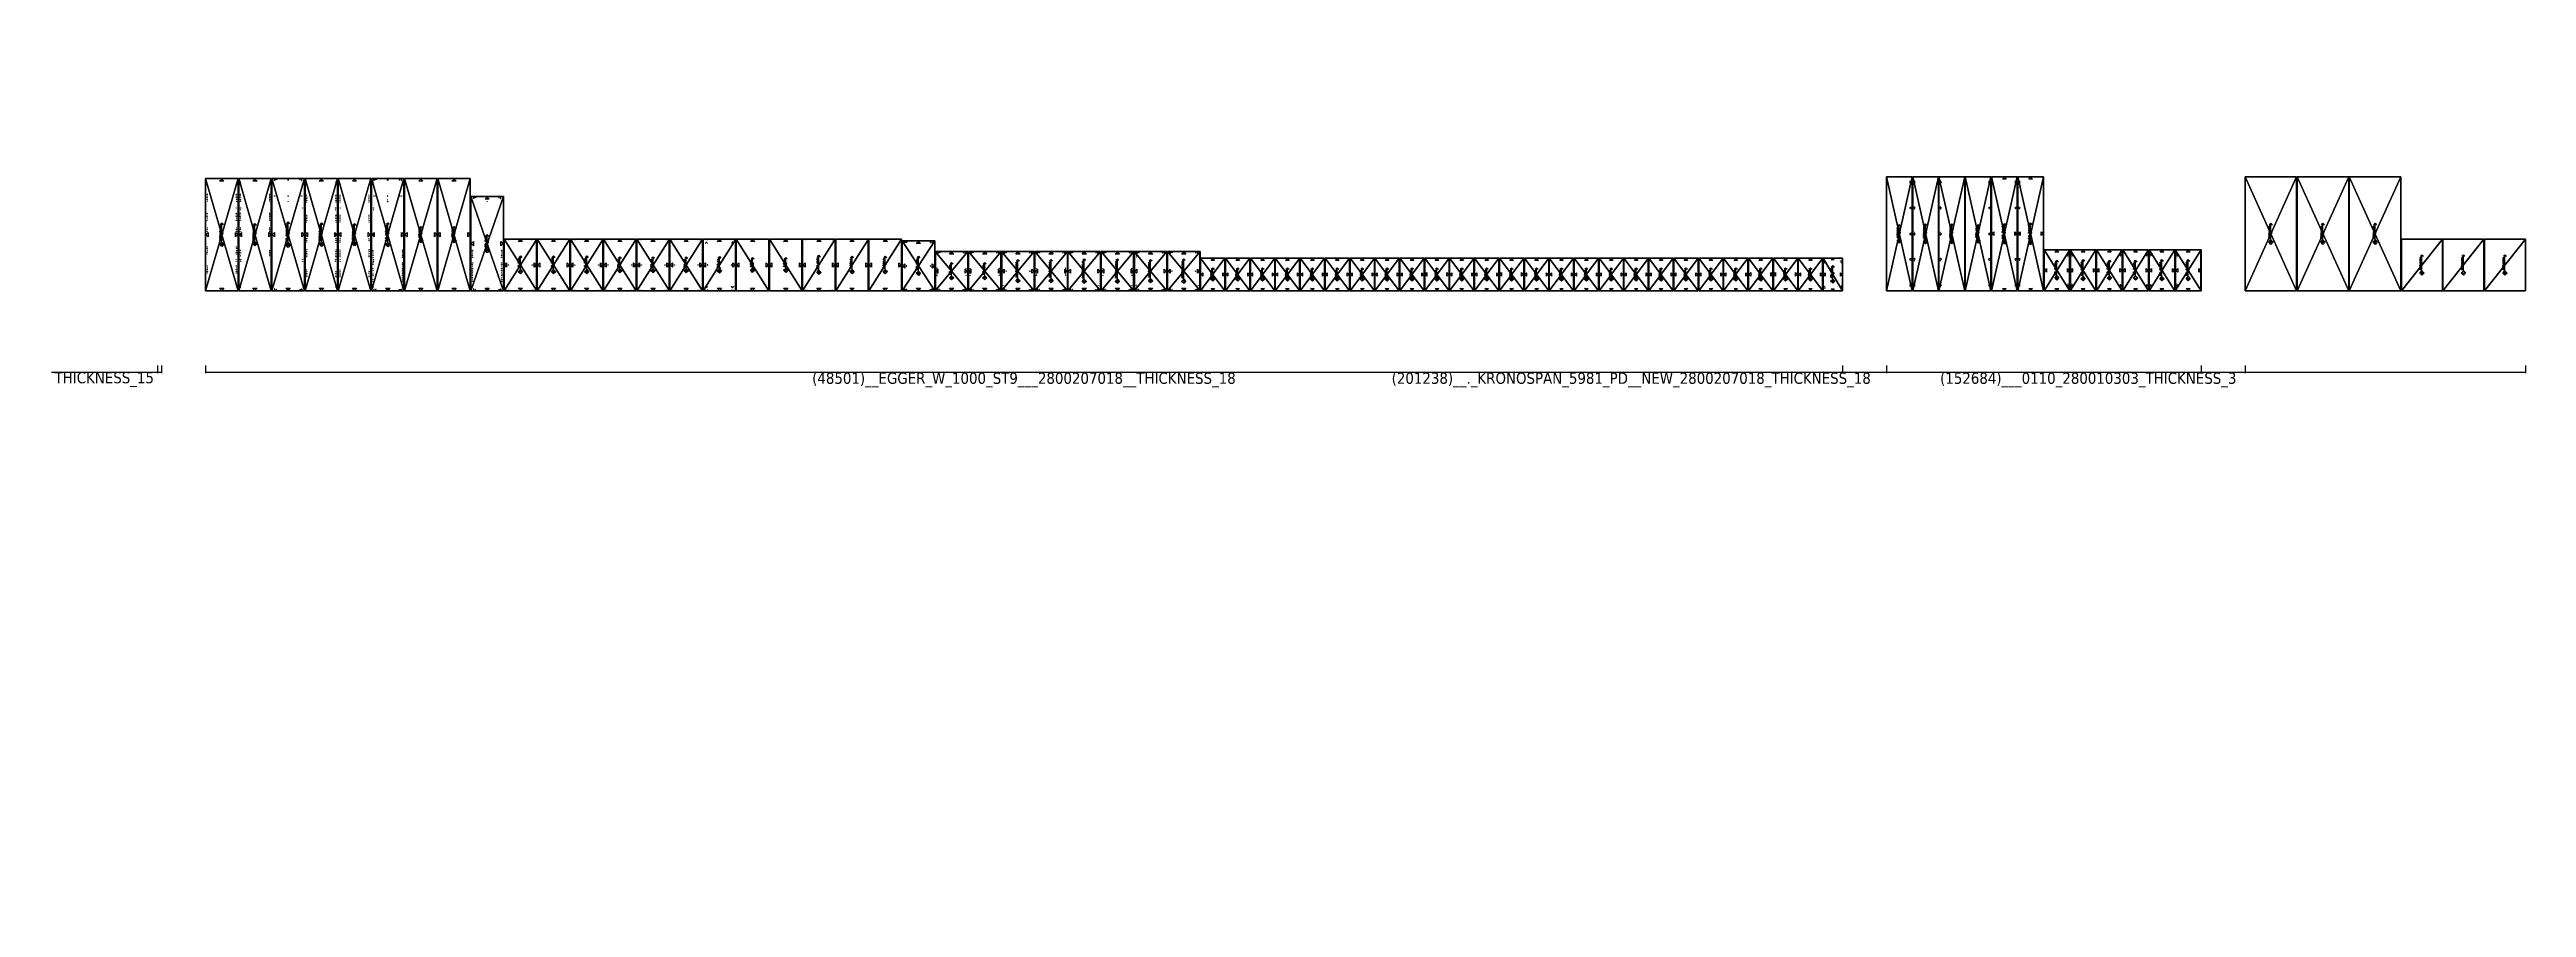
# Model space of a CAD drawing. Header units: millimetres. Extents: x -45532 to 18, y -11338 to 4436.
import ezdxf

# ---------------------------------------------------------------- set-up
doc = ezdxf.new("R2010")
doc.units = ezdxf.units.MM
doc.header["$LTSCALE"] = 25.4
doc.layers.get('0').update_dxf_attribs({"true_color": 0xffffff})
for name, color, linetype, true_color in [('-', 216, 'Continuous', 0x770077), ('ABF_cuttingLines', 134, 'Continuous', 0x009987), ('ABF_D10.0_DEPTH18', 134, 'Continuous', 0x009987), ('ABF_D2.0_DEPTH10', 134, 'Continuous', 0x009987), ('ABF_D5.0_DEPTH1', 36, 'Continuous', 0x664400), ('ABF_D5.0_DEPTH8', 252, 'Continuous', 0x777799), ('ABF_edgeBanding', 252, 'Continuous', 0x777799), ('ABF_Label', 190, 'Continuous', 0x9900ff), ('D7-DEPTHF-$44817', 134, 'Continuous', 0x009987), ('D8-DEPTH12-$38878', 252, 'Continuous', 0x777799), ('DEPTH13-ARTICLE96053', 36, 'Continuous', 0x664400), ('DEPTH3.0-ARTICLE46331', 134, 'Continuous', 0x009987), ('DSIDE-4.5', 190, 'Continuous', 0x9900ff), ('DSIDE-8', 22, 'Continuous', 0xcc4400), ('Dside4.5', 134, 'Continuous', 0x009987)]:
    doc.layers.add(name, color=color, linetype=linetype, true_color=true_color)
doc.styles.add('Tahoma', font='')
doc.styles.get('Tahoma').set_extended_font_data('Tahoma')
doc.dimstyles.new('DimStyle1', dxfattribs={"dimtxt": 208.407527, "dimasz": 12.7, "dimexe": 12.7, "dimexo": 12.7, "dimgap": 2.54, "dimtad": 4, "dimtih": 1, "dimtoh": 1, "dimdec": 1, "dimzin": 0, "dimdsep": 46, "dimtxsty": 'Tahoma', "dimcen": 0.09, "dimadec": 0, "dimazin": 0, "dimtfac": 1, "dimtdec": 4, "dimtofl": 0, "dimtmove": 0, "dimatfit": 3, "dimfxl": 1, "dimtolj": 1, "dimtzin": 0, "dimarcsym": 0})

# ---------------------------------------------------------------- blocks, each defined once
blk = doc.blocks.new('Group1143#1')
at = {"layer": 'ABF_Label', "color": 0}
for p, q in [((-105, 8), (-107, 4)), ((-101, 10), (-105, 8)), ((-97, 1), (-105, -6)), ((-98, 8), (-101, 10)), ((-96, 5), (-98, 8)), ((-97, 1), (-96, 5)), ((-90, 6), (-93, 3)), ((-87, 10), (-90, 6)), ((-87, 10), (-87, -10)), ((-69, 0), (102, 0)), ((-52, 7), (-52, 24)), ((-52, 24), (-48, 24)), ((-48, 7), (-52, 7)), ((-48, 23), (-51, 23)), ((-51, 23), (-51, 8)), ((-51, 8), (-48, 8)), ((-48, 24), (-48, 23)), ((-48, 8), (-48, 7)), ((-47, 10), (-43, 23)), ((-45, 10), (-47, 10)), ((-44, 14), (-45, 10)), ((-42, 22), (-44, 15)), ((-44, 15), (-40, 15)), ((-39, 14), (-44, 14)), ((-43, 23), (-41, 23)), ((-40, 15), (-42, 22)), ((-41, 23), (-36, 10)), ((-38, 10), (-39, 14)), ((-36, 10), (-38, 10)), ((-35, 21), (-35, 23)), ((-35, 23), (-33, 23)), ((-34, 21), (-35, 21)), ((-35, 21), (-35, 21)), ((-35, 11), (-35, 13)), ((-35, 13), (-35, 13)), ((-35, 13), (-34, 12)), ((-34, 10), (-35, 11)), ((-33, 22), (-34, 22)), ((-34, 22), (-34, 21)), ((-34, 12), (-32, 12)), ((-32, 10), (-34, 10)), ((-33, 23), (-32, 24)), ((-32, 22), (-33, 22)), ((-33, 17), (-33, 18)), ((-33, 18), (-32, 18)), ((-32, 17), (-33, 17)), ((-32, 24), (-30, 23)), ((-31, 22), (-32, 22)), ((-32, 18), (-30, 19)), ((-31, 17), (-32, 17)), ((-32, 12), (-31, 12)), ((-30, 10), (-32, 10)), ((-30, 22), (-31, 22)), ((-30, 16), (-31, 17)), ((-31, 12), (-30, 12)), ((-30, 23), (-29, 23)), ((-30, 21), (-30, 22)), ((-29, 20), (-30, 21)), ((-30, 19), (-29, 20)), ((-28, 19), (-30, 18)), ((-30, 18), (-30, 17)), ((-30, 17), (-29, 17)), ((-29, 15), (-30, 16)), ((-30, 12), (-29, 13)), ((-29, 11), (-30, 10)), ((-29, 23), (-28, 22)), ((-29, 17), (-28, 17)), ((-29, 14), (-29, 15)), ((-29, 13), (-29, 14)), ((-28, 13), (-29, 11)), ((-28, 22), (-28, 20)), ((-28, 20), (-28, 19)), ((-28, 17), (-28, 16)), ((-28, 16), (-27, 14)), ((-27, 14), (-28, 13)), ((-26, 23), (-26, 24)), ((-26, 24), (-21, 24)), ((-23, 23), (-26, 23)), ((-26, 7), (-26, 8)), ((-26, 8), (-23, 8)), ((-21, 7), (-26, 7)), ((-23, 8), (-23, 23)), ((-21, 24), (-21, 7)), ((-14, 11), (-14, 13)), ((-14, 13), (-14, 13)), ((-14, 13), (-12, 12)), ((-12, 10), (-14, 11)), ((-13, 21), (-13, 23)), ((-13, 23), (-12, 23)), ((-12, 22), (-13, 21)), ((-13, 21), (-13, 21)), ((-13, 21), (-13, 21)), ((-12, 23), (-10, 24)), ((-11, 22), (-12, 22)), ((-12, 12), (-10, 12)), ((-10, 10), (-12, 10)), ((-10, 22), (-11, 22)), ((-11, 17), (-11, 18)), ((-11, 18), (-10, 18)), ((-10, 17), (-11, 17)), ((-10, 24), (-8, 23)), ((-9, 22), (-10, 22)), ((-10, 18), (-8, 19)), ((-9, 17), (-10, 17)), ((-10, 12), (-9, 12)), ((-8, 10), (-10, 10)), ((-8, 22), (-9, 22)), ((-8, 16), (-9, 17)), ((-9, 12), (-7, 12)), ((-8, 23), (-7, 23)), ((-7, 21), (-8, 22)), ((-8, 19), (-7, 20)), ((-6, 19), (-8, 18)), ((-8, 18), (-8, 17)), ((-8, 17), (-7, 17)), ((-7, 15), (-8, 16)), ((-6, 11), (-8, 10)), ((-7, 23), (-6, 22)), ((-7, 20), (-7, 21)), ((-7, 17), (-6, 17)), ((-7, 14), (-7, 15)), ((-7, 13), (-7, 14)), ((-7, 12), (-7, 13)), ((-6, 22), (-5, 20)), ((-5, 20), (-6, 19)), ((-6, 17), (-5, 16)), ((-5, 13), (-6, 11)), ((-5, 16), (-5, 14)), ((-5, 14), (-5, 13)), ((-4, 13), (-3, 15)), ((-4, 12), (-4, 13)), ((-3, 11), (-4, 12)), ((-3, 18), (-3, 20)), ((-3, 20), (-2, 20)), ((-1, 19), (-3, 18)), ((-3, 18), (-3, 18)), ((-3, 15), (-2, 16)), ((-2, 10), (-3, 11)), ((-2, 20), (0, 20)), ((-2, 16), (0, 17)), ((-1, 15), (-2, 14)), ((-2, 14), (-2, 13)), ((-2, 13), (-2, 12)), ((-2, 12), (0, 12)), ((-1, 10), (-2, 10)), ((0, 19), (-1, 19)), ((1, 15), (-1, 15)), ((0, 10), (-1, 10)), ((0, 20), (2, 20)), ((1, 19), (0, 19)), ((0, 17), (2, 17)), ((0, 12), (1, 12)), ((1, 10), (0, 10)), ((2, 19), (1, 19)), ((2, 15), (1, 15)), ((1, 12), (2, 13)), ((2, 11), (1, 10)), ((2, 20), (3, 20)), ((2, 18), (2, 19)), ((2, 17), (2, 18)), ((2, 17), (2, 17)), ((2, 13), (2, 15)), ((2, 11), (2, 11)), ((2, 10), (2, 11)), ((4, 10), (2, 10)), ((3, 20), (4, 19)), ((4, 19), (4, 17)), ((4, 17), (4, 10)), ((5, 8), (5, 12)), ((5, 12), (6, 12)), ((7, 8), (5, 8)), ((6, 12), (7, 15)), ((7, 15), (8, 20)), ((9, 15), (7, 12)), ((7, 12), (12, 12)), ((13, 10), (7, 10)), ((7, 10), (7, 8)), ((8, 20), (14, 20)), ((12, 19), (9, 19)), ((9, 19), (9, 15)), ((12, 12), (12, 19)), ((13, 8), (13, 10)), ((15, 8), (13, 8)), ((14, 20), (14, 12)), ((14, 12), (15, 12)), ((15, 12), (15, 8)), ((16, 10), (16, 20)), ((16, 20), (18, 20)), ((18, 10), (16, 10)), ((18, 20), (18, 16)), ((18, 16), (22, 16)), ((22, 15), (18, 15)), ((18, 15), (18, 10)), ((22, 16), (22, 20)), ((22, 20), (24, 20)), ((22, 10), (22, 15)), ((24, 10), (22, 10)), ((24, 20), (24, 10)), ((25, 10), (28, 14)), ((27, 10), (25, 10)), ((26, 17), (26, 19)), ((26, 19), (27, 19)), ((27, 15), (26, 17)), ((27, 19), (28, 20)), ((28, 14), (27, 15)), ((30, 14), (27, 10)), ((28, 20), (30, 20)), ((29, 19), (28, 18)), ((28, 18), (28, 18)), ((28, 18), (28, 17)), ((28, 17), (28, 16)), ((28, 16), (28, 16)), ((28, 16), (29, 16)), ((30, 19), (29, 19)), ((29, 16), (30, 15)), ((30, 20), (33, 20)), ((32, 19), (30, 19)), ((30, 15), (32, 15)), ((32, 14), (30, 14)), ((32, 15), (32, 19)), ((32, 10), (32, 14)), ((33, 10), (32, 10)), ((33, 20), (33, 10)), ((41, 17), (42, 19)), ((41, 15), (41, 17)), ((41, 13), (41, 15)), ((42, 11), (41, 13)), ((42, 19), (43, 20)), ((43, 18), (42, 15)), ((42, 15), (43, 12)), ((43, 10), (42, 11)), ((43, 20), (45, 20)), ((45, 19), (43, 18)), ((43, 12), (45, 12)), ((45, 10), (43, 10)), ((45, 20), (47, 20)), ((46, 19), (45, 19)), ((45, 12), (47, 12)), ((46, 10), (45, 10)), ((47, 18), (46, 19)), ((47, 10), (46, 10)), ((47, 20), (48, 20)), ((48, 18), (47, 18)), ((47, 12), (48, 13)), ((48, 11), (47, 10)), ((48, 20), (48, 18)), ((48, 18), (48, 18)), ((48, 18), (48, 18)), ((48, 13), (48, 13)), ((48, 13), (48, 11)), ((48, 11), (48, 11)), ((49, 19), (49, 20)), ((49, 20), (57, 20)), ((52, 19), (49, 19)), ((52, 10), (52, 19)), ((54, 10), (52, 10)), ((57, 19), (54, 19)), ((54, 19), (54, 10)), ((57, 20), (57, 19)), ((58, 22), (58, 23)), ((58, 23), (60, 23)), ((60, 22), (58, 22)), ((58, 10), (58, 20)), ((58, 20), (60, 20)), ((60, 10), (58, 10)), ((60, 23), (60, 22)), ((60, 20), (60, 10)), ((62, 10), (62, 20)), ((62, 20), (64, 20)), ((64, 10), (62, 10)), ((64, 20), (64, 16)), ((64, 16), (68, 16)), ((68, 15), (64, 15)), ((64, 15), (64, 10)), ((68, 16), (68, 20)), ((68, 20), (70, 20)), ((68, 10), (68, 15)), ((70, 10), (68, 10)), ((70, 20), (70, 10)), ((72, 10), (72, 20)), ((72, 20), (74, 20)), ((74, 10), (72, 10)), ((74, 20), (74, 16)), ((74, 16), (75, 16)), ((75, 15), (74, 15)), ((74, 15), (74, 10)), ((75, 16), (76, 17)), ((78, 10), (75, 15)), ((76, 18), (77, 20)), ((76, 17), (76, 18)), ((76, 18), (76, 18)), ((77, 16), (76, 15)), ((76, 15), (80, 10)), ((77, 20), (79, 20)), ((78, 18), (77, 17)), ((77, 17), (77, 16)), ((79, 19), (78, 18)), ((80, 10), (78, 10)), ((79, 20), (79, 20)), ((79, 20), (79, 19)), ((79, 19), (79, 19)), ((81, 18), (81, 20)), ((81, 20), (83, 20)), ((83, 19), (81, 18)), ((81, 18), (81, 18)), ((81, 15), (82, 16)), ((81, 13), (81, 15)), ((81, 12), (81, 13)), ((81, 11), (81, 12)), ((82, 10), (81, 11)), ((82, 16), (84, 17)), ((83, 14), (82, 13)), ((82, 13), (83, 12)), ((83, 10), (82, 10)), ((83, 20), (84, 20)), ((84, 19), (83, 19)), ((84, 15), (83, 14)), ((83, 12), (84, 12)), ((85, 10), (83, 10)), ((84, 20), (86, 20)), ((85, 19), (84, 19)), ((84, 17), (87, 17)), ((85, 15), (84, 15)), ((84, 12), (85, 12)), ((86, 19), (85, 19)), ((87, 15), (85, 15)), ((85, 12), (87, 13)), ((86, 11), (85, 10)), ((85, 10), (85, 10)), ((86, 20), (87, 20)), ((86, 18), (86, 19)), ((87, 17), (86, 18)), ((87, 11), (86, 11)), ((87, 20), (88, 19)), ((87, 17), (87, 17)), ((87, 13), (87, 15)), ((87, 10), (87, 11)), ((88, 10), (87, 10)), ((88, 19), (88, 17)), ((88, 17), (88, 10)), ((-105, -6), (-107, -10)), ((-107, -10), (-96, -10)), ((-93, -10), (-87, -10)), ((-87, -10), (-82, -10)), ((5, -14), (6, -11)), ((6, -11), (9, -5)), ((6, -11), (12, -11)), ((9, -5), (12, -11)), ((12, -11), (13, -14)), ((15, -5), (18, -5)), ((15, -5), (15, -9)), ((15, -9), (15, -14)), ((15, -9), (18, -9)), ((15, -14), (18, -14)), ((20, -5), (18, -5)), ((18, -9), (20, -8)), ((18, -9), (20, -10)), ((18, -14), (20, -13)), ((20, -7), (20, -5)), ((20, -8), (20, -7)), ((20, -10), (21, -12)), ((21, -12), (20, -13)), ((22, -5), (22, -9)), ((22, -5), (28, -5)), ((22, -9), (27, -9)), ((22, -9), (22, -14))]:
    blk.add_line(p, q, dxfattribs=at)
for points in [[(-69, 0, 0), (-94, -25, 0), (-120, 0, 0), (-94, 25, 0), (-69, 0, 0)], [(102, 18, 0), (120, 0, 0), (102, -18, 0), (102, 18, 0)]]:
    blk.add_polyline3d(points, close=True, dxfattribs=at)
blk = doc.blocks.new('Group1706#1')
at = {"layer": 'ABF_cuttingLines', "color": 0}
blk.add_polyline3d([(-756, 3077, 0), (-756, 2129, 0), (-2, 2129, 0), (-2, 3077, 0), (-756, 3077, 0)], close=True, dxfattribs=at)
blk = doc.blocks.new('_____ ______#19')
at = {"layer": 'ABF_cuttingLines', "color": 0}
for p, q in [((-756, 3077), (-756, 2129)), ((-2, 3077), (-756, 3077)), ((-756, 3077, 3), (-756, 2129, 3)), ((-2, 3077, 3), (-756, 3077, 3)), ((-756, 3077), (-756, 2129)), ((-756, 3077, 3), (-756, 2129, 3)), ((-756, 3077), (-756, 3077, 3)), ((-2, 3077), (-756, 3077)), ((-756, 3077), (-756, 3077, 3)), ((-2, 3077, 3), (-756, 3077, 3)), ((-2, 2129), (-2, 3077)), ((-2, 2129, 3), (-2, 3077, 3)), ((-2, 2129), (-2, 3077)), ((-2, 3077), (-2, 3077, 3)), ((-2, 2129, 3), (-2, 3077, 3)), ((-2, 3077), (-2, 3077, 3)), ((-756, 2129), (-2, 2129)), ((-756, 2129, 3), (-2, 2129, 3)), ((-756, 2129), (-756, 2129, 3)), ((-756, 2129), (-2, 2129)), ((-756, 2129, 3), (-2, 2129, 3)), ((-756, 2129), (-756, 2129, 3)), ((-2, 2129), (-2, 2129, 3)), ((-2, 2129), (-2, 2129, 3))]:
    blk.add_line(p, q, dxfattribs=at)
ref = blk.add_blockref('Group1706#1', (0, 0, 3), dxfattribs=at)
ref.add_attrib('Skp_GroupInstanceName', '_ABF_cuttingLines', (0, 0), dxfattribs={"layer": '0', "height": 1})
at = {"layer": 'ABF_Label', "color": 0}
ref = blk.add_blockref('Group1143#1', (-379, 2603, 3), dxfattribs=dict(at, xscale=1.574803149606299, yscale=1.574803149606299, rotation=90))
ref.add_attrib('Skp_GroupInstanceName', '_ABF_Label', (0, 0), dxfattribs={"layer": '0', "height": 1})
at = {"color": 0}
mesh = blk.add_polyface(dxfattribs=at)
corners = [(-2, 3077), (-756, 2129), (-756, 3077), (-2, 2129)]
mesh.append_faces([[corners[k] for k in face] for face in [(0, 1, 2), (1, 0, 3)]], dxfattribs={"vtx0": -1, "color": 0})
at = {"color": 7, "true_color": 0xffffff}
mesh = blk.add_polyface(dxfattribs=at)
corners = [(-756, 2129, 3), (-2, 3077, 3), (-756, 3077, 3), (-2, 2129, 3)]
mesh.append_faces([[corners[k] for k in face] for face in [(0, 1, 2), (1, 0, 3)]], dxfattribs={"vtx0": -1, "color": 7})
at = {"color": 0}
mesh = blk.add_polyface(dxfattribs=at)
corners = [(-756, 3077, 3), (-756, 2129), (-756, 2129, 3), (-756, 3077)]
mesh.append_faces([[corners[k] for k in face] for face in [(0, 1, 2), (1, 0, 3)]], dxfattribs={"vtx0": -1, "color": 0})
mesh = blk.add_polyface(dxfattribs=at)
corners = [(-756, 3077, 3), (-2, 3077), (-756, 3077), (-2, 3077, 3)]
mesh.append_faces([[corners[k] for k in face] for face in [(0, 1, 2), (1, 0, 3)]], dxfattribs={"vtx0": -1, "color": 0})
mesh = blk.add_polyface(dxfattribs=at)
corners = [(-2, 3077), (-2, 2129, 3), (-2, 2129), (-2, 3077, 3)]
mesh.append_faces([[corners[k] for k in face] for face in [(0, 1, 2), (1, 0, 3)]], dxfattribs={"vtx0": -1, "color": 0})
mesh = blk.add_polyface(dxfattribs=at)
corners = [(-2, 2129, 3), (-756, 2129), (-2, 2129), (-756, 2129, 3)]
mesh.append_faces([[corners[k] for k in face] for face in [(0, 1, 2), (1, 0, 3)]], dxfattribs={"vtx0": -1, "color": 0})
blk = doc.blocks.new('Group1113#1')
at = {"layer": 'ABF_Label', "color": 0}
for p, q in [((-102, 13), (-87, 13)), ((-93, 4), (-96, -5)), ((-87, 13), (-93, 4)), ((-69, 0), (102, 0)), ((-52, 7), (-52, 24)), ((-52, 24), (-48, 24)), ((-48, 7), (-52, 7)), ((-48, 23), (-51, 23)), ((-51, 23), (-51, 8)), ((-51, 8), (-48, 8)), ((-48, 24), (-48, 23)), ((-48, 8), (-48, 7)), ((-47, 10), (-43, 23)), ((-45, 10), (-47, 10)), ((-44, 14), (-45, 10)), ((-42, 22), (-44, 15)), ((-44, 15), (-40, 15)), ((-39, 14), (-44, 14)), ((-43, 23), (-41, 23)), ((-40, 15), (-42, 22)), ((-41, 23), (-36, 10)), ((-38, 10), (-39, 14)), ((-36, 10), (-38, 10)), ((-34, 20), (-34, 22)), ((-34, 22), (-32, 22)), ((-32, 20), (-34, 20)), ((-34, 10), (-34, 12)), ((-34, 12), (-32, 12)), ((-28, 10), (-34, 10)), ((-32, 22), (-32, 23)), ((-32, 23), (-30, 23)), ((-32, 12), (-32, 20)), ((-30, 23), (-30, 12)), ((-30, 12), (-28, 12)), ((-28, 12), (-28, 10)), ((-26, 23), (-26, 24)), ((-26, 24), (-21, 24)), ((-23, 23), (-26, 23)), ((-26, 7), (-26, 8)), ((-26, 8), (-23, 8)), ((-21, 7), (-26, 7)), ((-23, 8), (-23, 23)), ((-21, 24), (-21, 7)), ((-14, 11), (-14, 13)), ((-14, 13), (-14, 13)), ((-14, 13), (-12, 12)), ((-12, 10), (-14, 11)), ((-13, 21), (-13, 23)), ((-13, 23), (-12, 23)), ((-12, 22), (-13, 21)), ((-13, 21), (-13, 21)), ((-13, 21), (-13, 21)), ((-12, 23), (-10, 24)), ((-11, 22), (-12, 22)), ((-12, 12), (-10, 12)), ((-10, 10), (-12, 10)), ((-10, 22), (-11, 22)), ((-11, 17), (-11, 18)), ((-11, 18), (-10, 18)), ((-10, 17), (-11, 17)), ((-10, 24), (-8, 23)), ((-9, 22), (-10, 22)), ((-10, 18), (-8, 19)), ((-9, 17), (-10, 17)), ((-10, 12), (-9, 12)), ((-8, 10), (-10, 10)), ((-8, 22), (-9, 22)), ((-8, 16), (-9, 17)), ((-9, 12), (-7, 12)), ((-8, 23), (-7, 23)), ((-7, 21), (-8, 22)), ((-8, 19), (-7, 20)), ((-6, 19), (-8, 18)), ((-8, 18), (-8, 17)), ((-8, 17), (-7, 17)), ((-7, 15), (-8, 16)), ((-6, 11), (-8, 10)), ((-7, 23), (-6, 22)), ((-7, 20), (-7, 21)), ((-7, 17), (-6, 17)), ((-7, 14), (-7, 15)), ((-7, 13), (-7, 14)), ((-7, 12), (-7, 13)), ((-6, 22), (-5, 20)), ((-5, 20), (-6, 19)), ((-6, 17), (-5, 16)), ((-5, 13), (-6, 11)), ((-5, 16), (-5, 14)), ((-5, 14), (-5, 13)), ((-4, 13), (-3, 15)), ((-4, 12), (-4, 13)), ((-3, 11), (-4, 12)), ((-3, 18), (-3, 20)), ((-3, 20), (-2, 20)), ((-1, 19), (-3, 18)), ((-3, 18), (-3, 18)), ((-3, 15), (-2, 16)), ((-2, 10), (-3, 11)), ((-2, 20), (0, 20)), ((-2, 16), (0, 17)), ((-1, 15), (-2, 14)), ((-2, 14), (-2, 13)), ((-2, 13), (-2, 12)), ((-2, 12), (0, 12)), ((-1, 10), (-2, 10)), ((0, 19), (-1, 19)), ((1, 15), (-1, 15)), ((0, 10), (-1, 10)), ((0, 20), (2, 20)), ((1, 19), (0, 19)), ((0, 17), (2, 17)), ((0, 12), (1, 12)), ((1, 10), (0, 10)), ((2, 19), (1, 19)), ((2, 15), (1, 15)), ((1, 12), (2, 13)), ((2, 11), (1, 10)), ((2, 20), (3, 20)), ((2, 18), (2, 19)), ((2, 17), (2, 18)), ((2, 17), (2, 17)), ((2, 13), (2, 15)), ((2, 11), (2, 11)), ((2, 10), (2, 11)), ((4, 10), (2, 10)), ((3, 20), (4, 19)), ((4, 19), (4, 17)), ((4, 17), (4, 10)), ((5, 8), (5, 12)), ((5, 12), (6, 12)), ((7, 8), (5, 8)), ((6, 12), (7, 15)), ((7, 15), (8, 20)), ((9, 15), (7, 12)), ((7, 12), (12, 12)), ((13, 10), (7, 10)), ((7, 10), (7, 8)), ((8, 20), (14, 20)), ((12, 19), (9, 19)), ((9, 19), (9, 15)), ((12, 12), (12, 19)), ((13, 8), (13, 10)), ((15, 8), (13, 8)), ((14, 20), (14, 12)), ((14, 12), (15, 12)), ((15, 12), (15, 8)), ((16, 10), (16, 20)), ((16, 20), (18, 20)), ((18, 10), (16, 10)), ((18, 20), (18, 16)), ((18, 16), (22, 16)), ((22, 15), (18, 15)), ((18, 15), (18, 10)), ((22, 16), (22, 20)), ((22, 20), (24, 20)), ((22, 10), (22, 15)), ((24, 10), (22, 10)), ((24, 20), (24, 10)), ((25, 10), (28, 14)), ((27, 10), (25, 10)), ((26, 17), (26, 19)), ((26, 19), (27, 19)), ((27, 15), (26, 17)), ((27, 19), (28, 20)), ((28, 14), (27, 15)), ((30, 14), (27, 10)), ((28, 20), (30, 20)), ((29, 19), (28, 18)), ((28, 18), (28, 18)), ((28, 18), (28, 17)), ((28, 17), (28, 16)), ((28, 16), (28, 16)), ((28, 16), (29, 16)), ((30, 19), (29, 19)), ((29, 16), (30, 15)), ((30, 20), (33, 20)), ((32, 19), (30, 19)), ((30, 15), (32, 15)), ((32, 14), (30, 14)), ((32, 15), (32, 19)), ((32, 10), (32, 14)), ((33, 10), (32, 10)), ((33, 20), (33, 10)), ((41, 17), (42, 19)), ((41, 15), (41, 17)), ((41, 13), (41, 15)), ((42, 11), (41, 13)), ((42, 19), (43, 20)), ((43, 18), (42, 15)), ((42, 15), (43, 12)), ((43, 10), (42, 11)), ((43, 20), (45, 20)), ((45, 19), (43, 18)), ((43, 12), (45, 12)), ((45, 10), (43, 10)), ((45, 20), (47, 20)), ((46, 19), (45, 19)), ((45, 12), (47, 12)), ((46, 10), (45, 10)), ((47, 18), (46, 19)), ((47, 10), (46, 10)), ((47, 20), (48, 20)), ((48, 18), (47, 18)), ((47, 12), (48, 13)), ((48, 11), (47, 10)), ((48, 20), (48, 18)), ((48, 18), (48, 18)), ((48, 18), (48, 18)), ((48, 13), (48, 13)), ((48, 13), (48, 11)), ((48, 11), (48, 11)), ((49, 19), (49, 20)), ((49, 20), (57, 20)), ((52, 19), (49, 19)), ((52, 10), (52, 19)), ((54, 10), (52, 10)), ((57, 19), (54, 19)), ((54, 19), (54, 10)), ((57, 20), (57, 19)), ((58, 22), (58, 23)), ((58, 23), (60, 23)), ((60, 22), (58, 22)), ((58, 10), (58, 20)), ((58, 20), (60, 20)), ((60, 10), (58, 10)), ((60, 23), (60, 22)), ((60, 20), (60, 10)), ((62, 10), (62, 20)), ((62, 20), (64, 20)), ((64, 10), (62, 10)), ((64, 20), (64, 16)), ((64, 16), (68, 16)), ((68, 15), (64, 15)), ((64, 15), (64, 10)), ((68, 16), (68, 20)), ((68, 20), (70, 20)), ((68, 10), (68, 15)), ((70, 10), (68, 10)), ((70, 20), (70, 10)), ((72, 10), (72, 20)), ((72, 20), (74, 20)), ((74, 10), (72, 10)), ((74, 20), (74, 16)), ((74, 16), (75, 16)), ((75, 15), (74, 15)), ((74, 15), (74, 10)), ((75, 16), (76, 17)), ((78, 10), (75, 15)), ((76, 18), (77, 20)), ((76, 17), (76, 18)), ((76, 18), (76, 18)), ((77, 16), (76, 15)), ((76, 15), (80, 10)), ((77, 20), (79, 20)), ((78, 18), (77, 17)), ((77, 17), (77, 16)), ((79, 19), (78, 18)), ((80, 10), (78, 10)), ((79, 20), (79, 20)), ((79, 20), (79, 19)), ((79, 19), (79, 19)), ((81, 18), (81, 20)), ((81, 20), (83, 20)), ((83, 19), (81, 18)), ((81, 18), (81, 18)), ((81, 15), (82, 16)), ((81, 13), (81, 15)), ((81, 12), (81, 13)), ((81, 11), (81, 12)), ((82, 10), (81, 11)), ((82, 16), (84, 17)), ((83, 14), (82, 13)), ((82, 13), (83, 12)), ((83, 10), (82, 10)), ((83, 20), (84, 20)), ((84, 19), (83, 19)), ((84, 15), (83, 14)), ((83, 12), (84, 12)), ((85, 10), (83, 10)), ((84, 20), (86, 20)), ((85, 19), (84, 19)), ((84, 17), (87, 17)), ((85, 15), (84, 15)), ((84, 12), (85, 12)), ((86, 19), (85, 19)), ((87, 15), (85, 15)), ((85, 12), (87, 13)), ((86, 11), (85, 10)), ((85, 10), (85, 10)), ((86, 20), (87, 20)), ((86, 18), (86, 19)), ((87, 17), (86, 18)), ((87, 11), (86, 11)), ((87, 20), (88, 19)), ((87, 17), (87, 17)), ((87, 13), (87, 15)), ((87, 10), (87, 11)), ((88, 10), (87, 10)), ((88, 19), (88, 17)), ((88, 17), (88, 10)), ((-96, -5), (-97, -12)), ((5, -14), (6, -11)), ((6, -11), (9, -5)), ((6, -11), (12, -11)), ((9, -5), (12, -11)), ((12, -11), (13, -14)), ((15, -5), (18, -5)), ((15, -5), (15, -9)), ((15, -9), (15, -14)), ((15, -9), (18, -9)), ((15, -14), (18, -14)), ((20, -5), (18, -5)), ((18, -9), (20, -8)), ((18, -9), (20, -10)), ((18, -14), (20, -13)), ((20, -7), (20, -5)), ((20, -8), (20, -7)), ((20, -10), (21, -12)), ((21, -12), (20, -13)), ((22, -5), (22, -9)), ((22, -5), (28, -5)), ((22, -9), (27, -9)), ((22, -9), (22, -14))]:
    blk.add_line(p, q, dxfattribs=at)
for points in [[(-69, 0, 0), (-94, -25, 0), (-120, 0, 0), (-94, 25, 0), (-69, 0, 0)], [(102, 18, 0), (120, 0, 0), (102, -18, 0), (102, 18, 0)]]:
    blk.add_polyline3d(points, close=True, dxfattribs=at)
blk = doc.blocks.new('Group1707#1')
at = {"layer": 'ABF_cuttingLines', "color": 0}
blk.add_polyline3d([(-756, 54, 0), (-756, -894, 0), (-2, -894, 0), (-2, 54, 0), (-756, 54, 0)], close=True, dxfattribs=at)
blk = doc.blocks.new('_____ ______#20')
at = {"layer": 'ABF_cuttingLines', "color": 0}
for p, q in [((-756, 54), (-756, -894)), ((-2, 54), (-756, 54)), ((-756, 54, 3), (-756, -894, 3)), ((-2, 54, 3), (-756, 54, 3)), ((-756, 54), (-756, -894)), ((-756, 54, 3), (-756, -894, 3)), ((-756, 54), (-756, 54, 3)), ((-2, 54), (-756, 54)), ((-756, 54), (-756, 54, 3)), ((-2, 54, 3), (-756, 54, 3)), ((-2, -894), (-2, 54)), ((-2, -894, 3), (-2, 54, 3)), ((-2, -894), (-2, 54)), ((-2, 54), (-2, 54, 3)), ((-2, -894, 3), (-2, 54, 3)), ((-2, 54), (-2, 54, 3)), ((-756, -894), (-2, -894)), ((-756, -894, 3), (-2, -894, 3)), ((-756, -894), (-756, -894, 3)), ((-756, -894), (-2, -894)), ((-756, -894, 3), (-2, -894, 3)), ((-756, -894), (-756, -894, 3)), ((-2, -894), (-2, -894, 3)), ((-2, -894), (-2, -894, 3))]:
    blk.add_line(p, q, dxfattribs=at)
ref = blk.add_blockref('Group1707#1', (0, 0, 3), dxfattribs=at)
ref.add_attrib('Skp_GroupInstanceName', '_ABF_cuttingLines', (0, 0), dxfattribs={"layer": '0', "height": 1})
at = {"layer": 'ABF_Label', "color": 0}
ref = blk.add_blockref('Group1113#1', (-379, -420, 3), dxfattribs=dict(at, xscale=1.574803149606299, yscale=1.574803149606299, rotation=90))
ref.add_attrib('Skp_GroupInstanceName', '_ABF_Label', (0, 0), dxfattribs={"layer": '0', "height": 1})
at = {"color": 0}
mesh = blk.add_polyface(dxfattribs=at)
corners = [(-2, 54), (-756, -894), (-756, 54), (-2, -894)]
mesh.append_faces([[corners[k] for k in face] for face in [(0, 1, 2), (1, 0, 3)]], dxfattribs={"vtx0": -1, "color": 0})
at = {"color": 7, "true_color": 0xffffff}
mesh = blk.add_polyface(dxfattribs=at)
corners = [(-756, -894, 3), (-2, 54, 3), (-756, 54, 3), (-2, -894, 3)]
mesh.append_faces([[corners[k] for k in face] for face in [(0, 1, 2), (1, 0, 3)]], dxfattribs={"vtx0": -1, "color": 7})
at = {"color": 0}
mesh = blk.add_polyface(dxfattribs=at)
corners = [(-756, 54, 3), (-756, -894), (-756, -894, 3), (-756, 54)]
mesh.append_faces([[corners[k] for k in face] for face in [(0, 1, 2), (1, 0, 3)]], dxfattribs={"vtx0": -1, "color": 0})
mesh = blk.add_polyface(dxfattribs=at)
corners = [(-756, 54, 3), (-2, 54), (-756, 54), (-2, 54, 3)]
mesh.append_faces([[corners[k] for k in face] for face in [(0, 1, 2), (1, 0, 3)]], dxfattribs={"vtx0": -1, "color": 0})
mesh = blk.add_polyface(dxfattribs=at)
corners = [(-2, 54), (-2, -894, 3), (-2, -894), (-2, 54, 3)]
mesh.append_faces([[corners[k] for k in face] for face in [(0, 1, 2), (1, 0, 3)]], dxfattribs={"vtx0": -1, "color": 0})
mesh = blk.add_polyface(dxfattribs=at)
corners = [(-2, -894, 3), (-756, -894), (-2, -894), (-756, -894, 3)]
mesh.append_faces([[corners[k] for k in face] for face in [(0, 1, 2), (1, 0, 3)]], dxfattribs={"vtx0": -1, "color": 0})
blk = doc.blocks.new('Group1121#1')
at = {"layer": 'ABF_Label', "color": 0}
for p, q in [((-104, 7), (-107, 4)), ((-101, 10), (-104, 7)), ((-101, 10), (-101, -10)), ((-91, 9), (-93, 3)), ((-93, 3), (-93, -3)), ((-87, 10), (-91, 9)), ((-84, 9), (-87, 10)), ((-84, 9), (-82, 3)), ((-82, 3), (-82, -3)), ((-69, 0), (102, 0)), ((-52, 7), (-52, 24)), ((-52, 24), (-48, 24)), ((-48, 7), (-52, 7)), ((-48, 23), (-51, 23)), ((-51, 23), (-51, 8)), ((-51, 8), (-48, 8)), ((-48, 24), (-48, 23)), ((-48, 8), (-48, 7)), ((-47, 10), (-43, 23)), ((-45, 10), (-47, 10)), ((-44, 14), (-45, 10)), ((-42, 22), (-44, 15)), ((-44, 15), (-40, 15)), ((-39, 14), (-44, 14)), ((-43, 23), (-41, 23)), ((-40, 15), (-42, 22)), ((-41, 23), (-36, 10)), ((-38, 10), (-39, 14)), ((-36, 10), (-38, 10)), ((-35, 21), (-35, 23)), ((-35, 23), (-33, 23)), ((-34, 21), (-35, 21)), ((-35, 21), (-35, 21)), ((-35, 12), (-34, 14)), ((-35, 10), (-35, 12)), ((-27, 10), (-35, 10)), ((-33, 22), (-34, 22)), ((-34, 22), (-34, 21)), ((-34, 14), (-32, 15)), ((-32, 13), (-34, 12)), ((-34, 12), (-27, 12)), ((-33, 23), (-32, 24)), ((-32, 22), (-33, 22)), ((-32, 24), (-29, 23)), ((-31, 22), (-32, 22)), ((-32, 15), (-30, 18)), ((-30, 15), (-32, 13)), ((-30, 22), (-31, 22)), ((-30, 21), (-30, 22)), ((-30, 20), (-30, 21)), ((-30, 18), (-30, 20)), ((-29, 16), (-30, 15)), ((-29, 23), (-28, 20)), ((-28, 17), (-29, 16)), ((-28, 20), (-28, 19)), ((-28, 19), (-28, 17)), ((-27, 12), (-27, 10)), ((-26, 23), (-26, 24)), ((-26, 24), (-21, 24)), ((-23, 23), (-26, 23)), ((-26, 7), (-26, 8)), ((-26, 8), (-23, 8)), ((-21, 7), (-26, 7)), ((-23, 8), (-23, 23)), ((-21, 24), (-21, 7)), ((-14, 11), (-14, 13)), ((-14, 13), (-14, 13)), ((-14, 13), (-12, 12)), ((-12, 10), (-14, 11)), ((-13, 21), (-13, 23)), ((-13, 23), (-12, 23)), ((-12, 22), (-13, 21)), ((-13, 21), (-13, 21)), ((-13, 21), (-13, 21)), ((-12, 23), (-10, 24)), ((-11, 22), (-12, 22)), ((-12, 12), (-10, 12)), ((-10, 10), (-12, 10)), ((-10, 22), (-11, 22)), ((-11, 17), (-11, 18)), ((-11, 18), (-10, 18)), ((-10, 17), (-11, 17)), ((-10, 24), (-8, 23)), ((-9, 22), (-10, 22)), ((-10, 18), (-8, 19)), ((-9, 17), (-10, 17)), ((-10, 12), (-9, 12)), ((-8, 10), (-10, 10)), ((-8, 22), (-9, 22)), ((-8, 16), (-9, 17)), ((-9, 12), (-7, 12)), ((-8, 23), (-7, 23)), ((-7, 21), (-8, 22)), ((-8, 19), (-7, 20)), ((-6, 19), (-8, 18)), ((-8, 18), (-8, 17)), ((-8, 17), (-7, 17)), ((-7, 15), (-8, 16)), ((-6, 11), (-8, 10)), ((-7, 23), (-6, 22)), ((-7, 20), (-7, 21)), ((-7, 17), (-6, 17)), ((-7, 14), (-7, 15)), ((-7, 13), (-7, 14)), ((-7, 12), (-7, 13)), ((-6, 22), (-5, 20)), ((-5, 20), (-6, 19)), ((-6, 17), (-5, 16)), ((-5, 13), (-6, 11)), ((-5, 16), (-5, 14)), ((-5, 14), (-5, 13)), ((-4, 13), (-3, 15)), ((-4, 12), (-4, 13)), ((-3, 11), (-4, 12)), ((-3, 18), (-3, 20)), ((-3, 20), (-2, 20)), ((-1, 19), (-3, 18)), ((-3, 18), (-3, 18)), ((-3, 15), (-2, 16)), ((-2, 10), (-3, 11)), ((-2, 20), (0, 20)), ((-2, 16), (0, 17)), ((-1, 15), (-2, 14)), ((-2, 14), (-2, 13)), ((-2, 13), (-2, 12)), ((-2, 12), (0, 12)), ((-1, 10), (-2, 10)), ((0, 19), (-1, 19)), ((1, 15), (-1, 15)), ((0, 10), (-1, 10)), ((0, 20), (2, 20)), ((1, 19), (0, 19)), ((0, 17), (2, 17)), ((0, 12), (1, 12)), ((1, 10), (0, 10)), ((2, 19), (1, 19)), ((2, 15), (1, 15)), ((1, 12), (2, 13)), ((2, 11), (1, 10)), ((2, 20), (3, 20)), ((2, 18), (2, 19)), ((2, 17), (2, 18)), ((2, 17), (2, 17)), ((2, 13), (2, 15)), ((2, 11), (2, 11)), ((2, 10), (2, 11)), ((4, 10), (2, 10)), ((3, 20), (4, 19)), ((4, 19), (4, 17)), ((4, 17), (4, 10)), ((5, 8), (5, 12)), ((5, 12), (6, 12)), ((7, 8), (5, 8)), ((6, 12), (7, 15)), ((7, 15), (8, 20)), ((9, 15), (7, 12)), ((7, 12), (12, 12)), ((13, 10), (7, 10)), ((7, 10), (7, 8)), ((8, 20), (14, 20)), ((12, 19), (9, 19)), ((9, 19), (9, 15)), ((12, 12), (12, 19)), ((13, 8), (13, 10)), ((15, 8), (13, 8)), ((14, 20), (14, 12)), ((14, 12), (15, 12)), ((15, 12), (15, 8)), ((16, 10), (16, 20)), ((16, 20), (18, 20)), ((18, 10), (16, 10)), ((18, 20), (18, 16)), ((18, 16), (22, 16)), ((22, 15), (18, 15)), ((18, 15), (18, 10)), ((22, 16), (22, 20)), ((22, 20), (24, 20)), ((22, 10), (22, 15)), ((24, 10), (22, 10)), ((24, 20), (24, 10)), ((25, 10), (28, 14)), ((27, 10), (25, 10)), ((26, 17), (26, 19)), ((26, 19), (27, 19)), ((27, 15), (26, 17)), ((27, 19), (28, 20)), ((28, 14), (27, 15)), ((30, 14), (27, 10)), ((28, 20), (30, 20)), ((29, 19), (28, 18)), ((28, 18), (28, 18)), ((28, 18), (28, 17)), ((28, 17), (28, 16)), ((28, 16), (28, 16)), ((28, 16), (29, 16)), ((30, 19), (29, 19)), ((29, 16), (30, 15)), ((30, 20), (33, 20)), ((32, 19), (30, 19)), ((30, 15), (32, 15)), ((32, 14), (30, 14)), ((32, 15), (32, 19)), ((32, 10), (32, 14)), ((33, 10), (32, 10)), ((33, 20), (33, 10)), ((41, 17), (42, 19)), ((41, 15), (41, 17)), ((41, 13), (41, 15)), ((42, 11), (41, 13)), ((42, 19), (43, 20)), ((43, 18), (42, 15)), ((42, 15), (43, 12)), ((43, 10), (42, 11)), ((43, 20), (45, 20)), ((45, 19), (43, 18)), ((43, 12), (45, 12)), ((45, 10), (43, 10)), ((45, 20), (47, 20)), ((46, 19), (45, 19)), ((45, 12), (47, 12)), ((46, 10), (45, 10)), ((47, 18), (46, 19)), ((47, 10), (46, 10)), ((47, 20), (48, 20)), ((48, 18), (47, 18)), ((47, 12), (48, 13)), ((48, 11), (47, 10)), ((48, 20), (48, 18)), ((48, 18), (48, 18)), ((48, 18), (48, 18)), ((48, 13), (48, 13)), ((48, 13), (48, 11)), ((48, 11), (48, 11)), ((49, 19), (49, 20)), ((49, 20), (57, 20)), ((52, 19), (49, 19)), ((52, 10), (52, 19)), ((54, 10), (52, 10)), ((57, 19), (54, 19)), ((54, 19), (54, 10)), ((57, 20), (57, 19)), ((58, 22), (58, 23)), ((58, 23), (60, 23)), ((60, 22), (58, 22)), ((58, 10), (58, 20)), ((58, 20), (60, 20)), ((60, 10), (58, 10)), ((60, 23), (60, 22)), ((60, 20), (60, 10)), ((62, 10), (62, 20)), ((62, 20), (64, 20)), ((64, 10), (62, 10)), ((64, 20), (64, 16)), ((64, 16), (68, 16)), ((68, 15), (64, 15)), ((64, 15), (64, 10)), ((68, 16), (68, 20)), ((68, 20), (70, 20)), ((68, 10), (68, 15)), ((70, 10), (68, 10)), ((70, 20), (70, 10)), ((72, 10), (72, 20)), ((72, 20), (74, 20)), ((74, 10), (72, 10)), ((74, 20), (74, 16)), ((74, 16), (75, 16)), ((75, 15), (74, 15)), ((74, 15), (74, 10)), ((75, 16), (76, 17)), ((78, 10), (75, 15)), ((76, 18), (77, 20)), ((76, 17), (76, 18)), ((76, 18), (76, 18)), ((77, 16), (76, 15)), ((76, 15), (80, 10)), ((77, 20), (79, 20)), ((78, 18), (77, 17)), ((77, 17), (77, 16)), ((79, 19), (78, 18)), ((80, 10), (78, 10)), ((79, 20), (79, 20)), ((79, 20), (79, 19)), ((79, 19), (79, 19)), ((81, 18), (81, 20)), ((81, 20), (83, 20)), ((83, 19), (81, 18)), ((81, 18), (81, 18)), ((81, 15), (82, 16)), ((81, 13), (81, 15)), ((81, 12), (81, 13)), ((81, 11), (81, 12)), ((82, 10), (81, 11)), ((82, 16), (84, 17)), ((83, 14), (82, 13)), ((82, 13), (83, 12)), ((83, 10), (82, 10)), ((83, 20), (84, 20)), ((84, 19), (83, 19)), ((84, 15), (83, 14)), ((83, 12), (84, 12)), ((85, 10), (83, 10)), ((84, 20), (86, 20)), ((85, 19), (84, 19)), ((84, 17), (87, 17)), ((85, 15), (84, 15)), ((84, 12), (85, 12)), ((86, 19), (85, 19)), ((87, 15), (85, 15)), ((85, 12), (87, 13)), ((86, 11), (85, 10)), ((85, 10), (85, 10)), ((86, 20), (87, 20)), ((86, 18), (86, 19)), ((87, 17), (86, 18)), ((87, 11), (86, 11)), ((87, 20), (88, 19)), ((87, 17), (87, 17)), ((87, 13), (87, 15)), ((87, 10), (87, 11)), ((88, 10), (87, 10)), ((88, 19), (88, 17)), ((88, 17), (88, 10)), ((-107, -10), (-101, -10)), ((-101, -10), (-96, -10)), ((-93, -3), (-91, -8)), ((-91, -8), (-87, -10)), ((-87, -10), (-83, -8)), ((-82, -3), (-83, -8)), ((5, -14), (6, -11)), ((6, -11), (9, -5)), ((6, -11), (12, -11)), ((9, -5), (12, -11)), ((12, -11), (13, -14)), ((15, -5), (18, -5)), ((15, -5), (15, -9)), ((15, -9), (15, -14)), ((15, -9), (18, -9)), ((15, -14), (18, -14)), ((20, -5), (18, -5)), ((18, -9), (20, -8)), ((18, -9), (20, -10)), ((18, -14), (20, -13)), ((20, -7), (20, -5)), ((20, -8), (20, -7)), ((20, -10), (21, -12)), ((21, -12), (20, -13)), ((22, -5), (22, -9)), ((22, -5), (28, -5)), ((22, -9), (27, -9)), ((22, -9), (22, -14))]:
    blk.add_line(p, q, dxfattribs=at)
for points in [[(-69, 0, 0), (-94, -25, 0), (-120, 0, 0), (-94, 25, 0), (-69, 0, 0)], [(102, 18, 0), (120, 0, 0), (102, -18, 0), (102, 18, 0)]]:
    blk.add_polyline3d(points, close=True, dxfattribs=at)
blk = doc.blocks.new('Group1708#1')
at = {"layer": 'ABF_cuttingLines', "color": 0}
blk.add_polyline3d([(-756, 1497, 0), (-756, 549, 0), (-2, 549, 0), (-2, 1497, 0), (-756, 1497, 0)], close=True, dxfattribs=at)
blk = doc.blocks.new('_____ ______#21')
at = {"layer": 'ABF_cuttingLines', "color": 0}
for p, q in [((-756, 1497), (-756, 549)), ((-2, 1497), (-756, 1497)), ((-756, 1497, 3), (-756, 549, 3)), ((-2, 1497, 3), (-756, 1497, 3)), ((-756, 1497), (-756, 549)), ((-756, 1497, 3), (-756, 549, 3)), ((-756, 1497), (-756, 1497, 3)), ((-2, 1497), (-756, 1497)), ((-756, 1497), (-756, 1497, 3)), ((-2, 1497, 3), (-756, 1497, 3)), ((-2, 549), (-2, 1497)), ((-2, 549, 3), (-2, 1497, 3)), ((-2, 549), (-2, 1497)), ((-2, 1497), (-2, 1497, 3)), ((-2, 549, 3), (-2, 1497, 3)), ((-2, 1497), (-2, 1497, 3)), ((-756, 549), (-2, 549)), ((-756, 549, 3), (-2, 549, 3)), ((-756, 549), (-756, 549, 3)), ((-756, 549), (-2, 549)), ((-756, 549, 3), (-2, 549, 3)), ((-756, 549), (-756, 549, 3)), ((-2, 549), (-2, 549, 3)), ((-2, 549), (-2, 549, 3))]:
    blk.add_line(p, q, dxfattribs=at)
ref = blk.add_blockref('Group1708#1', (0, 0, 3), dxfattribs=at)
ref.add_attrib('Skp_GroupInstanceName', '_ABF_cuttingLines', (0, 0), dxfattribs={"layer": '0', "height": 1})
at = {"layer": 'ABF_Label', "color": 0}
ref = blk.add_blockref('Group1121#1', (-379, 1023, 3), dxfattribs=dict(at, xscale=1.574803149606299, yscale=1.574803149606299, rotation=90))
ref.add_attrib('Skp_GroupInstanceName', '_ABF_Label', (0, 0), dxfattribs={"layer": '0', "height": 1})
at = {"color": 0}
mesh = blk.add_polyface(dxfattribs=at)
corners = [(-2, 1497), (-756, 549), (-756, 1497), (-2, 549)]
mesh.append_faces([[corners[k] for k in face] for face in [(0, 1, 2), (1, 0, 3)]], dxfattribs={"vtx0": -1, "color": 0})
at = {"color": 7, "true_color": 0xffffff}
mesh = blk.add_polyface(dxfattribs=at)
corners = [(-756, 549, 3), (-2, 1497, 3), (-756, 1497, 3), (-2, 549, 3)]
mesh.append_faces([[corners[k] for k in face] for face in [(0, 1, 2), (1, 0, 3)]], dxfattribs={"vtx0": -1, "color": 7})
at = {"color": 0}
mesh = blk.add_polyface(dxfattribs=at)
corners = [(-756, 1497, 3), (-756, 549), (-756, 549, 3), (-756, 1497)]
mesh.append_faces([[corners[k] for k in face] for face in [(0, 1, 2), (1, 0, 3)]], dxfattribs={"vtx0": -1, "color": 0})
mesh = blk.add_polyface(dxfattribs=at)
corners = [(-756, 1497, 3), (-2, 1497), (-756, 1497), (-2, 1497, 3)]
mesh.append_faces([[corners[k] for k in face] for face in [(0, 1, 2), (1, 0, 3)]], dxfattribs={"vtx0": -1, "color": 0})
mesh = blk.add_polyface(dxfattribs=at)
corners = [(-2, 1497), (-2, 549, 3), (-2, 549), (-2, 1497, 3)]
mesh.append_faces([[corners[k] for k in face] for face in [(0, 1, 2), (1, 0, 3)]], dxfattribs={"vtx0": -1, "color": 0})
mesh = blk.add_polyface(dxfattribs=at)
corners = [(-2, 549, 3), (-756, 549), (-2, 549), (-756, 549, 3)]
mesh.append_faces([[corners[k] for k in face] for face in [(0, 1, 2), (1, 0, 3)]], dxfattribs={"vtx0": -1, "color": 0})
blk = doc.blocks.new('Group1197#1')
at = {"layer": 'ABF_Label', "color": 0}
for p, q in [((-110, -4), (-101, 9)), ((-101, 9), (-101, -4)), ((-95, 5), (-94, 8)), ((-94, 3), (-95, 5)), ((-94, 8), (-90, 9)), ((-94, 3), (-90, 1)), ((-94, -1), (-90, 1)), ((-90, 9), (-87, 8)), ((-87, 3), (-90, 1)), ((-90, 1), (-86, -1)), ((-87, 8), (-86, 5)), ((-86, 5), (-87, 3)), ((-72, 0), (105, 0)), ((-55, 7), (-55, 24)), ((-55, 24), (-51, 24)), ((-51, 7), (-55, 7)), ((-51, 23), (-54, 23)), ((-54, 23), (-54, 8)), ((-54, 8), (-51, 8)), ((-51, 24), (-51, 23)), ((-51, 8), (-51, 7)), ((-49, 10), (-49, 23)), ((-49, 23), (-47, 23)), ((-34, 10), (-49, 10)), ((-47, 23), (-47, 12)), ((-47, 12), (-42, 12)), ((-42, 12), (-42, 23)), ((-42, 23), (-41, 23)), ((-41, 23), (-41, 12)), ((-41, 12), (-36, 12)), ((-36, 12), (-36, 23)), ((-36, 23), (-34, 23)), ((-34, 23), (-34, 10)), ((-32, 21), (-32, 23)), ((-32, 23), (-30, 23)), ((-31, 21), (-32, 21)), ((-32, 21), (-32, 21)), ((-32, 11), (-32, 13)), ((-32, 13), (-32, 13)), ((-32, 13), (-31, 12)), ((-31, 10), (-32, 11)), ((-30, 22), (-31, 22)), ((-31, 22), (-31, 21)), ((-31, 12), (-29, 12)), ((-29, 10), (-31, 10)), ((-30, 23), (-29, 24)), ((-29, 22), (-30, 22)), ((-30, 17), (-30, 18)), ((-30, 18), (-29, 18)), ((-29, 17), (-30, 17)), ((-29, 24), (-27, 23)), ((-28, 22), (-29, 22)), ((-29, 18), (-27, 19)), ((-28, 17), (-29, 17)), ((-29, 12), (-28, 12)), ((-27, 10), (-29, 10)), ((-27, 22), (-28, 22)), ((-27, 16), (-28, 17)), ((-28, 12), (-27, 12)), ((-27, 23), (-26, 23)), ((-27, 21), (-27, 22)), ((-26, 20), (-27, 21)), ((-27, 19), (-26, 20)), ((-25, 19), (-27, 18)), ((-27, 18), (-27, 17)), ((-27, 17), (-26, 17)), ((-26, 15), (-27, 16)), ((-27, 12), (-26, 13)), ((-25, 11), (-27, 10)), ((-26, 23), (-25, 22)), ((-26, 17), (-25, 17)), ((-26, 14), (-26, 15)), ((-26, 13), (-26, 14)), ((-25, 22), (-25, 20)), ((-25, 20), (-25, 19)), ((-25, 17), (-25, 16)), ((-25, 16), (-24, 14)), ((-24, 14), (-25, 13)), ((-25, 13), (-25, 11)), ((-22, 23), (-22, 24)), ((-22, 24), (-18, 24)), ((-19, 23), (-22, 23)), ((-22, 7), (-22, 8)), ((-22, 8), (-19, 8)), ((-18, 7), (-22, 7)), ((-19, 8), (-19, 23)), ((-18, 24), (-18, 7)), ((-11, 11), (-11, 13)), ((-11, 13), (-10, 13)), ((-9, 10), (-11, 11)), ((-10, 21), (-10, 23)), ((-10, 23), (-9, 23)), ((-9, 21), (-10, 21)), ((-10, 21), (-10, 21)), ((-10, 13), (-9, 12)), ((-9, 23), (-7, 24)), ((-8, 22), (-9, 22)), ((-9, 22), (-9, 21)), ((-9, 12), (-7, 12)), ((-7, 10), (-9, 10)), ((-7, 22), (-8, 22)), ((-8, 17), (-8, 18)), ((-8, 18), (-7, 18)), ((-7, 17), (-8, 17)), ((-7, 24), (-5, 23)), ((-6, 22), (-7, 22)), ((-7, 18), (-5, 19)), ((-6, 17), (-7, 17)), ((-7, 12), (-5, 12)), ((-5, 10), (-7, 10)), ((-5, 22), (-6, 22)), ((-4, 16), (-6, 17)), ((-5, 23), (-3, 23)), ((-4, 21), (-5, 22)), ((-5, 19), (-4, 20)), ((-3, 19), (-5, 18)), ((-5, 18), (-5, 17)), ((-5, 17), (-4, 17)), ((-5, 12), (-4, 12)), ((-3, 11), (-5, 10)), ((-4, 20), (-4, 21)), ((-4, 17), (-3, 17)), ((-4, 15), (-4, 16)), ((-4, 14), (-4, 15)), ((-4, 13), (-4, 14)), ((-4, 12), (-4, 13)), ((-3, 23), (-2, 22)), ((-2, 20), (-3, 19)), ((-3, 17), (-2, 16)), ((-2, 13), (-3, 11)), ((-2, 22), (-2, 20)), ((-2, 16), (-2, 14)), ((-2, 14), (-2, 13)), ((-1, 13), (0, 15)), ((-1, 12), (-1, 13)), ((0, 11), (-1, 12)), ((0, 18), (0, 20)), ((0, 20), (1, 20)), ((2, 19), (0, 18)), ((0, 18), (0, 18)), ((0, 15), (1, 16)), ((1, 10), (0, 11)), ((1, 20), (3, 20)), ((1, 16), (3, 17)), ((2, 15), (1, 14)), ((1, 14), (1, 13)), ((1, 13), (1, 12)), ((1, 12), (3, 12)), ((2, 10), (1, 10)), ((3, 19), (2, 19)), ((4, 15), (2, 15)), ((3, 10), (2, 10)), ((3, 20), (5, 20)), ((4, 19), (3, 19)), ((3, 17), (5, 17)), ((3, 12), (4, 12)), ((4, 10), (3, 10)), ((5, 19), (4, 19)), ((5, 15), (4, 15)), ((4, 12), (5, 13)), ((5, 11), (4, 10)), ((5, 20), (6, 20)), ((5, 18), (5, 19)), ((5, 17), (5, 18)), ((5, 17), (5, 17)), ((5, 13), (5, 15)), ((5, 11), (5, 11)), ((5, 10), (5, 11)), ((7, 10), (5, 10)), ((6, 20), (7, 19)), ((7, 19), (7, 17)), ((7, 17), (7, 10)), ((8, 8), (8, 12)), ((8, 12), (9, 12)), ((10, 8), (8, 8)), ((9, 12), (10, 15)), ((10, 15), (11, 20)), ((12, 15), (10, 12)), ((10, 12), (15, 12)), ((16, 10), (10, 10)), ((10, 10), (10, 8)), ((11, 20), (17, 20)), ((15, 19), (12, 19)), ((12, 19), (12, 15)), ((15, 12), (15, 19)), ((16, 8), (16, 10)), ((18, 8), (16, 8)), ((17, 20), (17, 12)), ((17, 12), (18, 12)), ((18, 12), (18, 8)), ((19, 10), (19, 20)), ((19, 20), (21, 20)), ((21, 10), (19, 10)), ((21, 20), (21, 16)), ((21, 16), (25, 16)), ((25, 15), (21, 15)), ((21, 15), (21, 10)), ((25, 16), (25, 20)), ((25, 20), (27, 20)), ((25, 10), (25, 15)), ((27, 10), (25, 10)), ((27, 20), (27, 10)), ((28, 10), (32, 14)), ((30, 10), (28, 10)), ((29, 17), (30, 19)), ((30, 15), (29, 17)), ((30, 19), (31, 20)), ((30, 19), (30, 19)), ((32, 14), (30, 15)), ((33, 14), (30, 10)), ((31, 20), (33, 20)), ((32, 18), (31, 18)), ((31, 18), (31, 17)), ((31, 17), (31, 16)), ((31, 16), (31, 16)), ((31, 16), (32, 16)), ((33, 19), (32, 19)), ((32, 19), (32, 18)), ((32, 16), (33, 15)), ((33, 20), (37, 20)), ((35, 19), (33, 19)), ((33, 15), (35, 15)), ((35, 14), (33, 14)), ((35, 15), (35, 19)), ((35, 10), (35, 14)), ((37, 10), (35, 10)), ((37, 20), (37, 10)), ((44, 17), (45, 19)), ((44, 15), (44, 17)), ((44, 13), (44, 15)), ((45, 11), (44, 13)), ((45, 19), (47, 20)), ((47, 10), (45, 11)), ((48, 19), (46, 18)), ((46, 18), (46, 15)), ((46, 15), (46, 12)), ((46, 12), (48, 12)), ((47, 20), (48, 20)), ((48, 10), (47, 10)), ((48, 20), (50, 20)), ((49, 19), (48, 19)), ((48, 12), (50, 12)), ((49, 10), (48, 10)), ((50, 18), (49, 19)), ((50, 10), (49, 10)), ((50, 20), (51, 20)), ((51, 18), (50, 18)), ((50, 12), (51, 13)), ((51, 11), (50, 10)), ((51, 20), (51, 18)), ((51, 18), (51, 18)), ((51, 18), (51, 18)), ((51, 13), (51, 13)), ((51, 13), (51, 11)), ((51, 11), (51, 11)), ((52, 19), (52, 20)), ((52, 20), (60, 20)), ((55, 19), (52, 19)), ((55, 10), (55, 19)), ((57, 10), (55, 10)), ((60, 19), (57, 19)), ((57, 19), (57, 10)), ((60, 20), (60, 19)), ((61, 22), (61, 23)), ((61, 23), (63, 23)), ((63, 22), (61, 22)), ((61, 10), (61, 20)), ((61, 20), (63, 20)), ((63, 10), (61, 10)), ((63, 23), (63, 22)), ((63, 20), (63, 10)), ((65, 10), (65, 20)), ((65, 20), (67, 20)), ((67, 10), (65, 10)), ((67, 20), (67, 16)), ((67, 16), (71, 16)), ((71, 15), (67, 15)), ((67, 15), (67, 10)), ((71, 16), (71, 20)), ((71, 20), (73, 20)), ((71, 10), (71, 15)), ((73, 10), (71, 10)), ((73, 20), (73, 10)), ((75, 10), (75, 20)), ((75, 20), (77, 20)), ((77, 10), (75, 10)), ((77, 20), (77, 16)), ((77, 16), (78, 16)), ((78, 15), (77, 15)), ((77, 15), (77, 10)), ((78, 16), (79, 17)), ((81, 10), (78, 15)), ((79, 18), (80, 20)), ((79, 17), (79, 18)), ((79, 18), (79, 18)), ((80, 16), (79, 15)), ((79, 15), (83, 10)), ((80, 20), (82, 20)), ((81, 17), (80, 16)), ((82, 19), (81, 18)), ((81, 18), (81, 17)), ((83, 10), (81, 10)), ((82, 20), (83, 20)), ((83, 19), (82, 19)), ((83, 20), (83, 19)), ((84, 18), (84, 20)), ((84, 20), (86, 20)), ((86, 19), (84, 18)), ((84, 18), (84, 18)), ((84, 15), (85, 16)), ((84, 13), (84, 15)), ((84, 12), (84, 13)), ((84, 11), (84, 12)), ((85, 10), (84, 11)), ((85, 16), (87, 17)), ((86, 14), (85, 13)), ((85, 13), (86, 12)), ((87, 10), (85, 10)), ((86, 20), (87, 20)), ((87, 19), (86, 19)), ((87, 15), (86, 14)), ((86, 12), (87, 12)), ((87, 20), (89, 20)), ((88, 19), (87, 19)), ((87, 17), (90, 17)), ((88, 15), (87, 15)), ((87, 12), (89, 12)), ((88, 10), (87, 10)), ((89, 19), (88, 19)), ((90, 15), (88, 15)), ((89, 10), (88, 10)), ((89, 20), (90, 20)), ((90, 18), (89, 19)), ((89, 12), (90, 13)), ((90, 11), (89, 11)), ((89, 11), (89, 10)), ((90, 20), (91, 19)), ((90, 17), (90, 18)), ((90, 17), (90, 17)), ((90, 13), (90, 15)), ((90, 10), (90, 11)), ((91, 10), (90, 10)), ((91, 19), (91, 17)), ((91, 17), (91, 10)), ((-110, -4), (-101, -4)), ((-101, -4), (-98, -4)), ((-101, -4), (-101, -9)), ((-95, -4), (-94, -1)), ((-94, -7), (-95, -4)), ((-90, -9), (-94, -7)), ((-86, -7), (-90, -9)), ((-86, -1), (-85, -4)), ((-85, -4), (-86, -7)), ((5, -14), (6, -11)), ((6, -11), (9, -5)), ((6, -11), (12, -11)), ((9, -5), (12, -11)), ((12, -11), (13, -14)), ((15, -5), (18, -5)), ((15, -5), (15, -9)), ((15, -9), (15, -14)), ((15, -9), (18, -9)), ((15, -14), (18, -14)), ((20, -5), (18, -5)), ((18, -9), (20, -8)), ((18, -9), (20, -10)), ((18, -14), (20, -13)), ((20, -7), (20, -5)), ((20, -8), (20, -7)), ((20, -10), (21, -12)), ((21, -12), (20, -13)), ((22, -5), (22, -9)), ((22, -5), (28, -5)), ((22, -9), (27, -9)), ((22, -9), (22, -14))]:
    blk.add_line(p, q, dxfattribs=at)
for points in [[(-72, 0, 0), (-98, -25, 0), (-123, 0, 0), (-98, 25, 0), (-72, 0, 0)], [(105, 18, 0), (123, 0, 0), (105, -18, 0), (105, 18, 0)]]:
    blk.add_polyline3d(points, close=True, dxfattribs=at)
blk = doc.blocks.new('Group1709#1')
at = {"layer": 'ABF_cuttingLines', "color": 0}
blk.add_polyline3d([(4433, 2097, 0), (3485, 2097, 0), (3485, 0, 0), (4433, 0, 0), (4433, 2097, 0)], close=True, dxfattribs=at)
blk = doc.blocks.new('_____ ______#22')
at = {"layer": 'ABF_cuttingLines', "color": 0}
for p, q in [((4433, 2097), (3485, 2097)), ((3485, 2097), (3485, 0)), ((4433, 2097, 3), (3485, 2097, 3)), ((3485, 2097, 3), (3485, 0, 3)), ((4433, 2097), (3485, 2097)), ((3485, 2097), (3485, 2097, 3)), ((4433, 2097, 3), (3485, 2097, 3)), ((3485, 2097), (3485, 0)), ((3485, 2097, 3), (3485, 0, 3)), ((3485, 2097), (3485, 2097, 3)), ((4433, 0), (4433, 2097)), ((4433, 0, 3), (4433, 2097, 3)), ((4433, 2097), (4433, 2097, 3)), ((4433, 0), (4433, 2097)), ((4433, 2097), (4433, 2097, 3)), ((4433, 0, 3), (4433, 2097, 3)), ((3485, 0), (4433, 0)), ((3485, 0, 3), (4433, 0, 3)), ((3485, 0), (3485, 0, 3)), ((3485, 0), (4433, 0)), ((3485, 0, 3), (4433, 0, 3)), ((3485, 0), (3485, 0, 3)), ((4433, 0), (4433, 0, 3)), ((4433, 0), (4433, 0, 3))]:
    blk.add_line(p, q, dxfattribs=at)
ref = blk.add_blockref('Group1709#1', (0, 0, 3), dxfattribs=at)
ref.add_attrib('Skp_GroupInstanceName', '_ABF_cuttingLines', (0, 0), dxfattribs={"layer": '0', "height": 1})
at = {"layer": 'ABF_Label', "color": 0}
ref = blk.add_blockref('Group1197#1', (3959, 1048, 3), dxfattribs=dict(at, xscale=1.574803149606299, yscale=1.574803149606299, rotation=90))
ref.add_attrib('Skp_GroupInstanceName', '_ABF_Label', (0, 0), dxfattribs={"layer": '0', "height": 1})
at = {"color": 0}
mesh = blk.add_polyface(dxfattribs=at)
corners = [(4433, 2097), (3485, 0), (3485, 2097), (4433, 0)]
mesh.append_faces([[corners[k] for k in face] for face in [(0, 1, 2), (1, 0, 3)]], dxfattribs={"vtx0": -1, "color": 0})
at = {"color": 7, "true_color": 0xffffff}
mesh = blk.add_polyface(dxfattribs=at)
corners = [(4433, 0, 3), (3485, 2097, 3), (3485, 0, 3), (4433, 2097, 3)]
mesh.append_faces([[corners[k] for k in face] for face in [(0, 1, 2), (1, 0, 3)]], dxfattribs={"vtx0": -1, "color": 7})
at = {"color": 0}
mesh = blk.add_polyface(dxfattribs=at)
corners = [(3485, 2097, 3), (4433, 2097), (3485, 2097), (4433, 2097, 3)]
mesh.append_faces([[corners[k] for k in face] for face in [(0, 1, 2), (1, 0, 3)]], dxfattribs={"vtx0": -1, "color": 0})
mesh = blk.add_polyface(dxfattribs=at)
corners = [(3485, 2097, 3), (3485, 0), (3485, 0, 3), (3485, 2097)]
mesh.append_faces([[corners[k] for k in face] for face in [(0, 1, 2), (1, 0, 3)]], dxfattribs={"vtx0": -1, "color": 0})
mesh = blk.add_polyface(dxfattribs=at)
corners = [(4433, 2097), (4433, 0, 3), (4433, 0), (4433, 2097, 3)]
mesh.append_faces([[corners[k] for k in face] for face in [(0, 1, 2), (1, 0, 3)]], dxfattribs={"vtx0": -1, "color": 0})
mesh = blk.add_polyface(dxfattribs=at)
corners = [(4433, 0, 3), (3485, 0), (4433, 0), (3485, 0, 3)]
mesh.append_faces([[corners[k] for k in face] for face in [(0, 1, 2), (1, 0, 3)]], dxfattribs={"vtx0": -1, "color": 0})
blk = doc.blocks.new('Group1179#1')
at = {"layer": 'ABF_Label', "color": 0}
for p, q in [((-110, 5), (-108, 9)), ((-108, 9), (-105, 10)), ((-105, 10), (-101, 9)), ((-101, 2), (-105, 1)), ((-105, 1), (-101, 0)), ((-101, 9), (-100, 5)), ((-100, 5), (-101, 2)), ((-96, 4), (-94, 8)), ((-96, 4), (-94, -1)), ((-94, 8), (-91, 10)), ((-91, 10), (-87, 8)), ((-87, 8), (-85, 4)), ((-87, 0), (-85, 4)), ((-85, 4), (-85, -3)), ((-72, 0), (105, 0)), ((-55, 7), (-55, 24)), ((-55, 24), (-51, 24)), ((-51, 7), (-55, 7)), ((-51, 23), (-54, 23)), ((-54, 23), (-54, 8)), ((-54, 8), (-51, 8)), ((-51, 24), (-51, 23)), ((-51, 8), (-51, 7)), ((-49, 10), (-49, 23)), ((-49, 23), (-47, 23)), ((-34, 10), (-49, 10)), ((-47, 23), (-47, 12)), ((-47, 12), (-42, 12)), ((-42, 12), (-42, 23)), ((-42, 23), (-41, 23)), ((-41, 23), (-41, 12)), ((-41, 12), (-36, 12)), ((-36, 12), (-36, 23)), ((-36, 23), (-34, 23)), ((-34, 23), (-34, 10)), ((-32, 21), (-32, 23)), ((-32, 23), (-30, 23)), ((-31, 21), (-32, 21)), ((-32, 21), (-32, 21)), ((-32, 12), (-31, 14)), ((-32, 10), (-32, 12)), ((-24, 10), (-32, 10)), ((-30, 22), (-31, 22)), ((-31, 22), (-31, 21)), ((-31, 14), (-29, 15)), ((-29, 13), (-31, 12)), ((-31, 12), (-24, 12)), ((-30, 23), (-29, 24)), ((-29, 22), (-30, 22)), ((-29, 24), (-26, 23)), ((-28, 22), (-29, 22)), ((-29, 15), (-27, 18)), ((-27, 15), (-29, 13)), ((-27, 22), (-28, 22)), ((-27, 21), (-27, 22)), ((-26, 20), (-27, 21)), ((-27, 18), (-26, 20)), ((-26, 16), (-27, 15)), ((-26, 23), (-25, 20)), ((-25, 17), (-26, 16)), ((-25, 20), (-25, 19)), ((-25, 19), (-25, 17)), ((-24, 12), (-24, 10)), ((-22, 23), (-22, 24)), ((-22, 24), (-18, 24)), ((-19, 23), (-22, 23)), ((-22, 7), (-22, 8)), ((-22, 8), (-19, 8)), ((-18, 7), (-22, 7)), ((-19, 8), (-19, 23)), ((-18, 24), (-18, 7)), ((-11, 11), (-11, 13)), ((-11, 13), (-10, 13)), ((-9, 10), (-11, 11)), ((-10, 21), (-10, 23)), ((-10, 23), (-9, 23)), ((-9, 21), (-10, 21)), ((-10, 21), (-10, 21)), ((-10, 13), (-9, 12)), ((-9, 23), (-7, 24)), ((-8, 22), (-9, 22)), ((-9, 22), (-9, 21)), ((-9, 12), (-7, 12)), ((-7, 10), (-9, 10)), ((-7, 22), (-8, 22)), ((-8, 17), (-8, 18)), ((-8, 18), (-7, 18)), ((-7, 17), (-8, 17)), ((-7, 24), (-5, 23)), ((-6, 22), (-7, 22)), ((-7, 18), (-5, 19)), ((-6, 17), (-7, 17)), ((-7, 12), (-5, 12)), ((-5, 10), (-7, 10)), ((-5, 22), (-6, 22)), ((-4, 16), (-6, 17)), ((-5, 23), (-3, 23)), ((-4, 21), (-5, 22)), ((-5, 19), (-4, 20)), ((-3, 19), (-5, 18)), ((-5, 18), (-5, 17)), ((-5, 17), (-4, 17)), ((-5, 12), (-4, 12)), ((-3, 11), (-5, 10)), ((-4, 20), (-4, 21)), ((-4, 17), (-3, 17)), ((-4, 15), (-4, 16)), ((-4, 14), (-4, 15)), ((-4, 13), (-4, 14)), ((-4, 12), (-4, 13)), ((-3, 23), (-2, 22)), ((-2, 20), (-3, 19)), ((-3, 17), (-2, 16)), ((-2, 13), (-3, 11)), ((-2, 22), (-2, 20)), ((-2, 16), (-2, 14)), ((-2, 14), (-2, 13)), ((-1, 13), (0, 15)), ((-1, 12), (-1, 13)), ((0, 11), (-1, 12)), ((0, 18), (0, 20)), ((0, 20), (1, 20)), ((2, 19), (0, 18)), ((0, 18), (0, 18)), ((0, 15), (1, 16)), ((1, 10), (0, 11)), ((1, 20), (3, 20)), ((1, 16), (3, 17)), ((2, 15), (1, 14)), ((1, 14), (1, 13)), ((1, 13), (1, 12)), ((1, 12), (3, 12)), ((2, 10), (1, 10)), ((3, 19), (2, 19)), ((4, 15), (2, 15)), ((3, 10), (2, 10)), ((3, 20), (5, 20)), ((4, 19), (3, 19)), ((3, 17), (5, 17)), ((3, 12), (4, 12)), ((4, 10), (3, 10)), ((5, 19), (4, 19)), ((5, 15), (4, 15)), ((4, 12), (5, 13)), ((5, 11), (4, 10)), ((5, 20), (6, 20)), ((5, 18), (5, 19)), ((5, 17), (5, 18)), ((5, 17), (5, 17)), ((5, 13), (5, 15)), ((5, 11), (5, 11)), ((5, 10), (5, 11)), ((7, 10), (5, 10)), ((6, 20), (7, 19)), ((7, 19), (7, 17)), ((7, 17), (7, 10)), ((8, 8), (8, 12)), ((8, 12), (9, 12)), ((10, 8), (8, 8)), ((9, 12), (10, 15)), ((10, 15), (11, 20)), ((12, 15), (10, 12)), ((10, 12), (15, 12)), ((16, 10), (10, 10)), ((10, 10), (10, 8)), ((11, 20), (17, 20)), ((15, 19), (12, 19)), ((12, 19), (12, 15)), ((15, 12), (15, 19)), ((16, 8), (16, 10)), ((18, 8), (16, 8)), ((17, 20), (17, 12)), ((17, 12), (18, 12)), ((18, 12), (18, 8)), ((19, 10), (19, 20)), ((19, 20), (21, 20)), ((21, 10), (19, 10)), ((21, 20), (21, 16)), ((21, 16), (25, 16)), ((25, 15), (21, 15)), ((21, 15), (21, 10)), ((25, 16), (25, 20)), ((25, 20), (27, 20)), ((25, 10), (25, 15)), ((27, 10), (25, 10)), ((27, 20), (27, 10)), ((28, 10), (32, 14)), ((30, 10), (28, 10)), ((29, 17), (30, 19)), ((30, 15), (29, 17)), ((30, 19), (31, 20)), ((30, 19), (30, 19)), ((32, 14), (30, 15)), ((33, 14), (30, 10)), ((31, 20), (33, 20)), ((32, 18), (31, 18)), ((31, 18), (31, 17)), ((31, 17), (31, 16)), ((31, 16), (31, 16)), ((31, 16), (32, 16)), ((33, 19), (32, 19)), ((32, 19), (32, 18)), ((32, 16), (33, 15)), ((33, 20), (37, 20)), ((35, 19), (33, 19)), ((33, 15), (35, 15)), ((35, 14), (33, 14)), ((35, 15), (35, 19)), ((35, 10), (35, 14)), ((37, 10), (35, 10)), ((37, 20), (37, 10)), ((44, 17), (45, 19)), ((44, 15), (44, 17)), ((44, 13), (44, 15)), ((45, 11), (44, 13)), ((45, 19), (47, 20)), ((47, 10), (45, 11)), ((48, 19), (46, 18)), ((46, 18), (46, 15)), ((46, 15), (46, 12)), ((46, 12), (48, 12)), ((47, 20), (48, 20)), ((48, 10), (47, 10)), ((48, 20), (50, 20)), ((49, 19), (48, 19)), ((48, 12), (50, 12)), ((49, 10), (48, 10)), ((50, 18), (49, 19)), ((50, 10), (49, 10)), ((50, 20), (51, 20)), ((51, 18), (50, 18)), ((50, 12), (51, 13)), ((51, 11), (50, 10)), ((51, 20), (51, 18)), ((51, 18), (51, 18)), ((51, 18), (51, 18)), ((51, 13), (51, 13)), ((51, 13), (51, 11)), ((51, 11), (51, 11)), ((52, 19), (52, 20)), ((52, 20), (60, 20)), ((55, 19), (52, 19)), ((55, 10), (55, 19)), ((57, 10), (55, 10)), ((60, 19), (57, 19)), ((57, 19), (57, 10)), ((60, 20), (60, 19)), ((61, 22), (61, 23)), ((61, 23), (63, 23)), ((63, 22), (61, 22)), ((61, 10), (61, 20)), ((61, 20), (63, 20)), ((63, 10), (61, 10)), ((63, 23), (63, 22)), ((63, 20), (63, 10)), ((65, 10), (65, 20)), ((65, 20), (67, 20)), ((67, 10), (65, 10)), ((67, 20), (67, 16)), ((67, 16), (71, 16)), ((71, 15), (67, 15)), ((67, 15), (67, 10)), ((71, 16), (71, 20)), ((71, 20), (73, 20)), ((71, 10), (71, 15)), ((73, 10), (71, 10)), ((73, 20), (73, 10)), ((75, 10), (75, 20)), ((75, 20), (77, 20)), ((77, 10), (75, 10)), ((77, 20), (77, 16)), ((77, 16), (78, 16)), ((78, 15), (77, 15)), ((77, 15), (77, 10)), ((78, 16), (79, 17)), ((81, 10), (78, 15)), ((79, 18), (80, 20)), ((79, 17), (79, 18)), ((79, 18), (79, 18)), ((80, 16), (79, 15)), ((79, 15), (83, 10)), ((80, 20), (82, 20)), ((81, 17), (80, 16)), ((82, 19), (81, 18)), ((81, 18), (81, 17)), ((83, 10), (81, 10)), ((82, 20), (83, 20)), ((83, 19), (82, 19)), ((83, 20), (83, 19)), ((84, 18), (84, 20)), ((84, 20), (86, 20)), ((86, 19), (84, 18)), ((84, 18), (84, 18)), ((84, 15), (85, 16)), ((84, 13), (84, 15)), ((84, 12), (84, 13)), ((84, 11), (84, 12)), ((85, 10), (84, 11)), ((85, 16), (87, 17)), ((86, 14), (85, 13)), ((85, 13), (86, 12)), ((87, 10), (85, 10)), ((86, 20), (87, 20)), ((87, 19), (86, 19)), ((87, 15), (86, 14)), ((86, 12), (87, 12)), ((87, 20), (89, 20)), ((88, 19), (87, 19)), ((87, 17), (90, 17)), ((88, 15), (87, 15)), ((87, 12), (89, 12)), ((88, 10), (87, 10)), ((89, 19), (88, 19)), ((90, 15), (88, 15)), ((89, 10), (88, 10)), ((89, 20), (90, 20)), ((90, 18), (89, 19)), ((89, 12), (90, 13)), ((90, 11), (89, 11)), ((89, 11), (89, 10)), ((90, 20), (91, 19)), ((90, 17), (90, 18)), ((90, 17), (90, 17)), ((90, 13), (90, 15)), ((90, 10), (90, 11)), ((91, 10), (90, 10)), ((91, 19), (91, 17)), ((91, 17), (91, 10)), ((-108, -8), (-110, -5)), ((-105, -10), (-108, -8)), ((-101, -8), (-105, -10)), ((-101, 0), (-99, -4)), ((-99, -4), (-101, -8)), ((-94, -8), (-95, -6)), ((-94, -1), (-91, -2)), ((-91, -10), (-94, -8)), ((-91, -2), (-87, 0)), ((-87, -8), (-91, -10)), ((-85, -3), (-87, -8)), ((5, -14), (6, -11)), ((6, -11), (9, -5)), ((6, -11), (12, -11)), ((9, -5), (12, -11)), ((12, -11), (13, -14)), ((15, -5), (18, -5)), ((15, -5), (15, -9)), ((15, -9), (15, -14)), ((15, -9), (18, -9)), ((15, -14), (18, -14)), ((20, -5), (18, -5)), ((18, -9), (20, -8)), ((18, -9), (20, -10)), ((18, -14), (20, -13)), ((20, -7), (20, -5)), ((20, -8), (20, -7)), ((20, -10), (21, -12)), ((21, -12), (20, -13)), ((22, -5), (22, -9)), ((22, -5), (28, -5)), ((22, -9), (27, -9)), ((22, -9), (22, -14))]:
    blk.add_line(p, q, dxfattribs=at)
for points in [[(-72, 0, 0), (-98, -25, 0), (-123, 0, 0), (-98, 25, 0), (-72, 0, 0)], [(105, 18, 0), (123, 0, 0), (105, -18, 0), (105, 18, 0)]]:
    blk.add_polyline3d(points, close=True, dxfattribs=at)
blk = doc.blocks.new('Group1710#1')
at = {"layer": 'ABF_cuttingLines', "color": 0}
blk.add_polyline3d([(3155, 2097, 0), (2207, 2097, 0), (2207, 0, 0), (3155, 0, 0), (3155, 2097, 0)], close=True, dxfattribs=at)
blk = doc.blocks.new('_____ ______#23')
at = {"layer": 'ABF_cuttingLines', "color": 0}
for p, q in [((3155, 2097), (2207, 2097)), ((2207, 2097), (2207, 0)), ((3155, 2097, 3), (2207, 2097, 3)), ((2207, 2097, 3), (2207, 0, 3)), ((3155, 2097), (2207, 2097)), ((2207, 2097), (2207, 2097, 3)), ((3155, 2097, 3), (2207, 2097, 3)), ((2207, 2097), (2207, 0)), ((2207, 2097, 3), (2207, 0, 3)), ((2207, 2097), (2207, 2097, 3)), ((3155, 0), (3155, 2097)), ((3155, 0, 3), (3155, 2097, 3)), ((3155, 2097), (3155, 2097, 3)), ((3155, 0), (3155, 2097)), ((3155, 2097), (3155, 2097, 3)), ((3155, 0, 3), (3155, 2097, 3)), ((2207, 0), (3155, 0)), ((2207, 0, 3), (3155, 0, 3)), ((2207, 0), (2207, 0, 3)), ((2207, 0), (3155, 0)), ((2207, 0, 3), (3155, 0, 3)), ((2207, 0), (2207, 0, 3)), ((3155, 0), (3155, 0, 3)), ((3155, 0), (3155, 0, 3))]:
    blk.add_line(p, q, dxfattribs=at)
ref = blk.add_blockref('Group1710#1', (0, 0, 3), dxfattribs=at)
ref.add_attrib('Skp_GroupInstanceName', '_ABF_cuttingLines', (0, 0), dxfattribs={"layer": '0', "height": 1})
at = {"layer": 'ABF_Label', "color": 0}
ref = blk.add_blockref('Group1179#1', (2681, 1048, 3), dxfattribs=dict(at, xscale=1.574803149606299, yscale=1.574803149606299, rotation=90))
ref.add_attrib('Skp_GroupInstanceName', '_ABF_Label', (0, 0), dxfattribs={"layer": '0', "height": 1})
at = {"color": 0}
mesh = blk.add_polyface(dxfattribs=at)
corners = [(3155, 2097), (2207, 0), (2207, 2097), (3155, 0)]
mesh.append_faces([[corners[k] for k in face] for face in [(0, 1, 2), (1, 0, 3)]], dxfattribs={"vtx0": -1, "color": 0})
at = {"color": 7, "true_color": 0xffffff}
mesh = blk.add_polyface(dxfattribs=at)
corners = [(3155, 0, 3), (2207, 2097, 3), (2207, 0, 3), (3155, 2097, 3)]
mesh.append_faces([[corners[k] for k in face] for face in [(0, 1, 2), (1, 0, 3)]], dxfattribs={"vtx0": -1, "color": 7})
at = {"color": 0}
mesh = blk.add_polyface(dxfattribs=at)
corners = [(2207, 2097, 3), (3155, 2097), (2207, 2097), (3155, 2097, 3)]
mesh.append_faces([[corners[k] for k in face] for face in [(0, 1, 2), (1, 0, 3)]], dxfattribs={"vtx0": -1, "color": 0})
mesh = blk.add_polyface(dxfattribs=at)
corners = [(2207, 2097, 3), (2207, 0), (2207, 0, 3), (2207, 2097)]
mesh.append_faces([[corners[k] for k in face] for face in [(0, 1, 2), (1, 0, 3)]], dxfattribs={"vtx0": -1, "color": 0})
mesh = blk.add_polyface(dxfattribs=at)
corners = [(3155, 2097), (3155, 0, 3), (3155, 0), (3155, 2097, 3)]
mesh.append_faces([[corners[k] for k in face] for face in [(0, 1, 2), (1, 0, 3)]], dxfattribs={"vtx0": -1, "color": 0})
mesh = blk.add_polyface(dxfattribs=at)
corners = [(3155, 0, 3), (2207, 0), (3155, 0), (2207, 0, 3)]
mesh.append_faces([[corners[k] for k in face] for face in [(0, 1, 2), (1, 0, 3)]], dxfattribs={"vtx0": -1, "color": 0})
blk = doc.blocks.new('Group1161#1')
at = {"layer": 'ABF_Label', "color": 0}
for p, q in [((-110, 5), (-108, 9)), ((-108, 9), (-104, 10)), ((-104, 10), (-101, 9)), ((-101, 2), (-104, 1)), ((-104, 1), (-101, 0)), ((-101, 9), (-100, 5)), ((-100, 5), (-101, 2)), ((-94, 9), (-96, 3)), ((-96, 3), (-96, -3)), ((-90, 10), (-94, 9)), ((-87, 9), (-90, 10)), ((-87, 9), (-85, 3)), ((-85, 3), (-85, -3)), ((-72, 0), (105, 0)), ((-55, 7), (-55, 24)), ((-55, 24), (-51, 24)), ((-51, 7), (-55, 7)), ((-51, 23), (-54, 23)), ((-54, 23), (-54, 8)), ((-54, 8), (-51, 8)), ((-51, 24), (-51, 23)), ((-51, 8), (-51, 7)), ((-49, 10), (-49, 23)), ((-49, 23), (-47, 23)), ((-34, 10), (-49, 10)), ((-47, 23), (-47, 12)), ((-47, 12), (-42, 12)), ((-42, 12), (-42, 23)), ((-42, 23), (-41, 23)), ((-41, 23), (-41, 12)), ((-41, 12), (-36, 12)), ((-36, 12), (-36, 23)), ((-36, 23), (-34, 23)), ((-34, 23), (-34, 10)), ((-31, 20), (-31, 22)), ((-31, 22), (-29, 22)), ((-29, 20), (-31, 20)), ((-31, 10), (-31, 12)), ((-31, 12), (-29, 12)), ((-25, 10), (-31, 10)), ((-29, 22), (-28, 23)), ((-29, 12), (-29, 20)), ((-28, 23), (-27, 23)), ((-27, 23), (-27, 12)), ((-27, 12), (-25, 12)), ((-25, 12), (-25, 10)), ((-22, 23), (-22, 24)), ((-22, 24), (-18, 24)), ((-19, 23), (-22, 23)), ((-22, 7), (-22, 8)), ((-22, 8), (-19, 8)), ((-18, 7), (-22, 7)), ((-19, 8), (-19, 23)), ((-18, 24), (-18, 7)), ((-11, 11), (-11, 13)), ((-11, 13), (-10, 13)), ((-9, 10), (-11, 11)), ((-10, 21), (-10, 23)), ((-10, 23), (-9, 23)), ((-9, 21), (-10, 21)), ((-10, 21), (-10, 21)), ((-10, 13), (-9, 12)), ((-9, 23), (-7, 24)), ((-8, 22), (-9, 22)), ((-9, 22), (-9, 21)), ((-9, 12), (-7, 12)), ((-7, 10), (-9, 10)), ((-7, 22), (-8, 22)), ((-8, 17), (-8, 18)), ((-8, 18), (-7, 18)), ((-7, 17), (-8, 17)), ((-7, 24), (-5, 23)), ((-6, 22), (-7, 22)), ((-7, 18), (-5, 19)), ((-6, 17), (-7, 17)), ((-7, 12), (-5, 12)), ((-5, 10), (-7, 10)), ((-5, 22), (-6, 22)), ((-4, 16), (-6, 17)), ((-5, 23), (-3, 23)), ((-4, 21), (-5, 22)), ((-5, 19), (-4, 20)), ((-3, 19), (-5, 18)), ((-5, 18), (-5, 17)), ((-5, 17), (-4, 17)), ((-5, 12), (-4, 12)), ((-3, 11), (-5, 10)), ((-4, 20), (-4, 21)), ((-4, 17), (-3, 17)), ((-4, 15), (-4, 16)), ((-4, 14), (-4, 15)), ((-4, 13), (-4, 14)), ((-4, 12), (-4, 13)), ((-3, 23), (-2, 22)), ((-2, 20), (-3, 19)), ((-3, 17), (-2, 16)), ((-2, 13), (-3, 11)), ((-2, 22), (-2, 20)), ((-2, 16), (-2, 14)), ((-2, 14), (-2, 13)), ((-1, 13), (0, 15)), ((-1, 12), (-1, 13)), ((0, 11), (-1, 12)), ((0, 18), (0, 20)), ((0, 20), (1, 20)), ((2, 19), (0, 18)), ((0, 18), (0, 18)), ((0, 15), (1, 16)), ((1, 10), (0, 11)), ((1, 20), (3, 20)), ((1, 16), (3, 17)), ((2, 15), (1, 14)), ((1, 14), (1, 13)), ((1, 13), (1, 12)), ((1, 12), (3, 12)), ((2, 10), (1, 10)), ((3, 19), (2, 19)), ((4, 15), (2, 15)), ((3, 10), (2, 10)), ((3, 20), (5, 20)), ((4, 19), (3, 19)), ((3, 17), (5, 17)), ((3, 12), (4, 12)), ((4, 10), (3, 10)), ((5, 19), (4, 19)), ((5, 15), (4, 15)), ((4, 12), (5, 13)), ((5, 11), (4, 10)), ((5, 20), (6, 20)), ((5, 18), (5, 19)), ((5, 17), (5, 18)), ((5, 17), (5, 17)), ((5, 13), (5, 15)), ((5, 11), (5, 11)), ((5, 10), (5, 11)), ((7, 10), (5, 10)), ((6, 20), (7, 19)), ((7, 19), (7, 17)), ((7, 17), (7, 10)), ((8, 8), (8, 12)), ((8, 12), (9, 12)), ((10, 8), (8, 8)), ((9, 12), (10, 15)), ((10, 15), (11, 20)), ((12, 15), (10, 12)), ((10, 12), (15, 12)), ((16, 10), (10, 10)), ((10, 10), (10, 8)), ((11, 20), (17, 20)), ((15, 19), (12, 19)), ((12, 19), (12, 15)), ((15, 12), (15, 19)), ((16, 8), (16, 10)), ((18, 8), (16, 8)), ((17, 20), (17, 12)), ((17, 12), (18, 12)), ((18, 12), (18, 8)), ((19, 10), (19, 20)), ((19, 20), (21, 20)), ((21, 10), (19, 10)), ((21, 20), (21, 16)), ((21, 16), (25, 16)), ((25, 15), (21, 15)), ((21, 15), (21, 10)), ((25, 16), (25, 20)), ((25, 20), (27, 20)), ((25, 10), (25, 15)), ((27, 10), (25, 10)), ((27, 20), (27, 10)), ((28, 10), (32, 14)), ((30, 10), (28, 10)), ((29, 17), (30, 19)), ((30, 15), (29, 17)), ((30, 19), (31, 20)), ((30, 19), (30, 19)), ((32, 14), (30, 15)), ((33, 14), (30, 10)), ((31, 20), (33, 20)), ((32, 18), (31, 18)), ((31, 18), (31, 17)), ((31, 17), (31, 16)), ((31, 16), (31, 16)), ((31, 16), (32, 16)), ((33, 19), (32, 19)), ((32, 19), (32, 18)), ((32, 16), (33, 15)), ((33, 20), (37, 20)), ((35, 19), (33, 19)), ((33, 15), (35, 15)), ((35, 14), (33, 14)), ((35, 15), (35, 19)), ((35, 10), (35, 14)), ((37, 10), (35, 10)), ((37, 20), (37, 10)), ((44, 17), (45, 19)), ((44, 15), (44, 17)), ((44, 13), (44, 15)), ((45, 11), (44, 13)), ((45, 19), (47, 20)), ((47, 10), (45, 11)), ((48, 19), (46, 18)), ((46, 18), (46, 15)), ((46, 15), (46, 12)), ((46, 12), (48, 12)), ((47, 20), (48, 20)), ((48, 10), (47, 10)), ((48, 20), (50, 20)), ((49, 19), (48, 19)), ((48, 12), (50, 12)), ((49, 10), (48, 10)), ((50, 18), (49, 19)), ((50, 10), (49, 10)), ((50, 20), (51, 20)), ((51, 18), (50, 18)), ((50, 12), (51, 13)), ((51, 11), (50, 10)), ((51, 20), (51, 18)), ((51, 18), (51, 18)), ((51, 18), (51, 18)), ((51, 13), (51, 13)), ((51, 13), (51, 11)), ((51, 11), (51, 11)), ((52, 19), (52, 20)), ((52, 20), (60, 20)), ((55, 19), (52, 19)), ((55, 10), (55, 19)), ((57, 10), (55, 10)), ((60, 19), (57, 19)), ((57, 19), (57, 10)), ((60, 20), (60, 19)), ((61, 22), (61, 23)), ((61, 23), (63, 23)), ((63, 22), (61, 22)), ((61, 10), (61, 20)), ((61, 20), (63, 20)), ((63, 10), (61, 10)), ((63, 23), (63, 22)), ((63, 20), (63, 10)), ((65, 10), (65, 20)), ((65, 20), (67, 20)), ((67, 10), (65, 10)), ((67, 20), (67, 16)), ((67, 16), (71, 16)), ((71, 15), (67, 15)), ((67, 15), (67, 10)), ((71, 16), (71, 20)), ((71, 20), (73, 20)), ((71, 10), (71, 15)), ((73, 10), (71, 10)), ((73, 20), (73, 10)), ((75, 10), (75, 20)), ((75, 20), (77, 20)), ((77, 10), (75, 10)), ((77, 20), (77, 16)), ((77, 16), (78, 16)), ((78, 15), (77, 15)), ((77, 15), (77, 10)), ((78, 16), (79, 17)), ((81, 10), (78, 15)), ((79, 18), (80, 20)), ((79, 17), (79, 18)), ((79, 18), (79, 18)), ((80, 16), (79, 15)), ((79, 15), (83, 10)), ((80, 20), (82, 20)), ((81, 17), (80, 16)), ((82, 19), (81, 18)), ((81, 18), (81, 17)), ((83, 10), (81, 10)), ((82, 20), (83, 20)), ((83, 19), (82, 19)), ((83, 20), (83, 19)), ((84, 18), (84, 20)), ((84, 20), (86, 20)), ((86, 19), (84, 18)), ((84, 18), (84, 18)), ((84, 15), (85, 16)), ((84, 13), (84, 15)), ((84, 12), (84, 13)), ((84, 11), (84, 12)), ((85, 10), (84, 11)), ((85, 16), (87, 17)), ((86, 14), (85, 13)), ((85, 13), (86, 12)), ((87, 10), (85, 10)), ((86, 20), (87, 20)), ((87, 19), (86, 19)), ((87, 15), (86, 14)), ((86, 12), (87, 12)), ((87, 20), (89, 20)), ((88, 19), (87, 19)), ((87, 17), (90, 17)), ((88, 15), (87, 15)), ((87, 12), (89, 12)), ((88, 10), (87, 10)), ((89, 19), (88, 19)), ((90, 15), (88, 15)), ((89, 10), (88, 10)), ((89, 20), (90, 20)), ((90, 18), (89, 19)), ((89, 12), (90, 13)), ((90, 11), (89, 11)), ((89, 11), (89, 10)), ((90, 20), (91, 19)), ((90, 17), (90, 18)), ((90, 17), (90, 17)), ((90, 13), (90, 15)), ((90, 10), (90, 11)), ((91, 10), (90, 10)), ((91, 19), (91, 17)), ((91, 17), (91, 10)), ((-108, -9), (-110, -5)), ((-104, -10), (-108, -9)), ((-101, -9), (-104, -10)), ((-101, 0), (-99, -4)), ((-99, -4), (-101, -9)), ((-96, -3), (-94, -8)), ((-94, -8), (-90, -10)), ((-90, -10), (-86, -8)), ((-85, -3), (-86, -8)), ((5, -14), (6, -11)), ((6, -11), (9, -5)), ((6, -11), (12, -11)), ((9, -5), (12, -11)), ((12, -11), (13, -14)), ((15, -5), (18, -5)), ((15, -5), (15, -9)), ((15, -9), (15, -14)), ((15, -9), (18, -9)), ((15, -14), (18, -14)), ((20, -5), (18, -5)), ((18, -9), (20, -8)), ((18, -9), (20, -10)), ((18, -14), (20, -13)), ((20, -7), (20, -5)), ((20, -8), (20, -7)), ((20, -10), (21, -12)), ((21, -12), (20, -13)), ((22, -5), (22, -9)), ((22, -5), (28, -5)), ((22, -9), (27, -9)), ((22, -9), (22, -14))]:
    blk.add_line(p, q, dxfattribs=at)
for points in [[(-72, 0, 0), (-98, -25, 0), (-123, 0, 0), (-98, 25, 0), (-72, 0, 0)], [(105, 18, 0), (123, 0, 0), (105, -18, 0), (105, 18, 0)]]:
    blk.add_polyline3d(points, close=True, dxfattribs=at)
blk = doc.blocks.new('Group1711#1')
at = {"layer": 'ABF_cuttingLines', "color": 0}
blk.add_polyline3d([(1843, 2097, 0), (895, 2097, 0), (895, 0, 0), (1843, 0, 0), (1843, 2097, 0)], close=True, dxfattribs=at)
blk = doc.blocks.new('_____ ______#24')
at = {"layer": 'ABF_cuttingLines', "color": 0}
for p, q in [((1843, 2097), (895, 2097)), ((895, 2097), (895, 0)), ((1843, 2097, 3), (895, 2097, 3)), ((895, 2097, 3), (895, 0, 3)), ((1843, 2097), (895, 2097)), ((895, 2097), (895, 2097, 3)), ((1843, 2097, 3), (895, 2097, 3)), ((895, 2097), (895, 0)), ((895, 2097, 3), (895, 0, 3)), ((895, 2097), (895, 2097, 3)), ((1843, 0), (1843, 2097)), ((1843, 0, 3), (1843, 2097, 3)), ((1843, 2097), (1843, 2097, 3)), ((1843, 0), (1843, 2097)), ((1843, 2097), (1843, 2097, 3)), ((1843, 0, 3), (1843, 2097, 3)), ((895, 0), (1843, 0)), ((895, 0, 3), (1843, 0, 3)), ((895, 0), (895, 0, 3)), ((895, 0), (1843, 0)), ((895, 0, 3), (1843, 0, 3)), ((895, 0), (895, 0, 3)), ((1843, 0), (1843, 0, 3)), ((1843, 0), (1843, 0, 3))]:
    blk.add_line(p, q, dxfattribs=at)
ref = blk.add_blockref('Group1711#1', (0, 0, 3), dxfattribs=at)
ref.add_attrib('Skp_GroupInstanceName', '_ABF_cuttingLines', (0, 0), dxfattribs={"layer": '0', "height": 1})
at = {"layer": 'ABF_Label', "color": 0}
ref = blk.add_blockref('Group1161#1', (1369, 1048, 3), dxfattribs=dict(at, xscale=1.574803149606299, yscale=1.574803149606299, rotation=90))
ref.add_attrib('Skp_GroupInstanceName', '_ABF_Label', (0, 0), dxfattribs={"layer": '0', "height": 1})
at = {"color": 0}
mesh = blk.add_polyface(dxfattribs=at)
corners = [(1843, 2097), (895, 0), (895, 2097), (1843, 0)]
mesh.append_faces([[corners[k] for k in face] for face in [(0, 1, 2), (1, 0, 3)]], dxfattribs={"vtx0": -1, "color": 0})
at = {"color": 7, "true_color": 0xffffff}
mesh = blk.add_polyface(dxfattribs=at)
corners = [(1843, 0, 3), (895, 2097, 3), (895, 0, 3), (1843, 2097, 3)]
mesh.append_faces([[corners[k] for k in face] for face in [(0, 1, 2), (1, 0, 3)]], dxfattribs={"vtx0": -1, "color": 7})
at = {"color": 0}
mesh = blk.add_polyface(dxfattribs=at)
corners = [(895, 2097, 3), (1843, 2097), (895, 2097), (1843, 2097, 3)]
mesh.append_faces([[corners[k] for k in face] for face in [(0, 1, 2), (1, 0, 3)]], dxfattribs={"vtx0": -1, "color": 0})
mesh = blk.add_polyface(dxfattribs=at)
corners = [(895, 2097, 3), (895, 0), (895, 0, 3), (895, 2097)]
mesh.append_faces([[corners[k] for k in face] for face in [(0, 1, 2), (1, 0, 3)]], dxfattribs={"vtx0": -1, "color": 0})
mesh = blk.add_polyface(dxfattribs=at)
corners = [(1843, 2097), (1843, 0, 3), (1843, 0), (1843, 2097, 3)]
mesh.append_faces([[corners[k] for k in face] for face in [(0, 1, 2), (1, 0, 3)]], dxfattribs={"vtx0": -1, "color": 0})
mesh = blk.add_polyface(dxfattribs=at)
corners = [(1843, 0, 3), (895, 0), (1843, 0), (895, 0, 3)]
mesh.append_faces([[corners[k] for k in face] for face in [(0, 1, 2), (1, 0, 3)]], dxfattribs={"vtx0": -1, "color": 0})
blk = doc.blocks.new('_152684____0110_280010303_THICKNESS_3')
at = {"color": 0}
ref = blk.add_blockref('_____ ______#22', (-6725, 0), dxfattribs=at)
ref.add_attrib('Skp_GroupInstanceName', '__48. [Ш3] Задня стінка', (0, 0), dxfattribs={"height": 1})
ref = blk.add_blockref('_____ ______#23', (-6405, 0), dxfattribs=at)
ref.add_attrib('Skp_GroupInstanceName', '__39. [Ш2] Задня стінка', (0, 0), dxfattribs={"height": 1})
ref = blk.add_blockref('_____ ______#24', (-6051, 0), dxfattribs=at)
ref.add_attrib('Skp_GroupInstanceName', '__30. [Ш1] Задня стінка', (0, 0), dxfattribs={"height": 1})
ref = blk.add_blockref('_____ ______#21', (-1526, -549), dxfattribs=at)
ref.add_attrib('Skp_GroupInstanceName', '__10. [А2] Задня стінка', (0, 0), dxfattribs={"height": 1})
ref = blk.add_blockref('_____ ______#20', (-762, 894), dxfattribs=at)
ref.add_attrib('Skp_GroupInstanceName', '__7. [А1] Задня стінка', (0, 0), dxfattribs={"height": 1})
ref = blk.add_blockref('_____ ______#19', (2, -2129), dxfattribs=at)
ref.add_attrib('Skp_GroupInstanceName', '__21. [А3] Задня стінка', (0, 0), dxfattribs={"height": 1})
blk = doc.blocks.new('Group376#1')
at = {"layer": 'DEPTH13-ARTICLE96053', "color": 0}
blk.add_circle((-21.5, 0), 17.5, dxfattribs=at)
at = {"layer": 'DEPTH3.0-ARTICLE46331', "color": 0}
for centre in [(-31, 22.5), (-31, -22.5)]:
    blk.add_circle(centre, 1, dxfattribs=at)
blk = doc.blocks.new('Group378#1')
at = {"layer": 'DEPTH13-ARTICLE96053', "color": 0}
blk.add_circle((-21.5, 0), 17.5, dxfattribs=at)
at = {"layer": 'DEPTH3.0-ARTICLE46331', "color": 0}
for centre in [(-31, 22.5), (-31, -22.5)]:
    blk.add_circle(centre, 1, dxfattribs=at)
blk = doc.blocks.new('Group1116#1')
at = {"layer": 'ABF_Label', "color": 0}
for p, q in [((-106, 7), (-104, 11)), ((-104, 4), (-106, 7)), ((-105, -1), (-100, 2)), ((-104, 11), (-100, 13)), ((-104, 4), (-100, 2)), ((-100, 13), (-95, 11)), ((-95, 4), (-100, 2)), ((-100, 2), (-94, -1)), ((-95, 11), (-93, 7)), ((-93, 7), (-95, 4)), ((-74, 0), (107, 0)), ((-57, 7), (-57, 24)), ((-57, 24), (-53, 24)), ((-53, 7), (-57, 7)), ((-53, 23), (-56, 23)), ((-56, 23), (-56, 8)), ((-56, 8), (-53, 8)), ((-53, 24), (-53, 23)), ((-53, 8), (-53, 7)), ((-52, 10), (-48, 24)), ((-50, 10), (-52, 10)), ((-49, 14), (-50, 10)), ((-47, 22), (-49, 16)), ((-49, 16), (-45, 16)), ((-44, 14), (-49, 14)), ((-48, 24), (-45, 24)), ((-45, 16), (-47, 22)), ((-45, 24), (-41, 10)), ((-43, 10), (-44, 14)), ((-41, 10), (-43, 10)), ((-39, 21), (-39, 22)), ((-39, 22), (-37, 22)), ((-37, 21), (-39, 21)), ((-39, 10), (-39, 12)), ((-39, 12), (-37, 12)), ((-33, 10), (-39, 10)), ((-37, 22), (-36, 24)), ((-37, 12), (-37, 21)), ((-36, 24), (-35, 24)), ((-35, 24), (-35, 12)), ((-35, 12), (-33, 12)), ((-33, 12), (-33, 10)), ((-31, 23), (-31, 24)), ((-31, 24), (-26, 24)), ((-27, 23), (-31, 23)), ((-31, 7), (-31, 8)), ((-31, 8), (-27, 8)), ((-26, 7), (-31, 7)), ((-27, 8), (-27, 23)), ((-26, 24), (-26, 7)), ((-19, 8), (-19, 9)), ((-19, 9), (-9, 9)), ((-9, 8), (-19, 8)), ((-9, 9), (-9, 8)), ((-9, 9), (-9, 9)), ((-9, 8), (-9, 9)), ((-9, 9), (1, 9)), ((-9, 8), (-9, 8)), ((1, 8), (-9, 8)), ((1, 8), (1, 12)), ((1, 12), (2, 12)), ((1, 9), (1, 8)), ((2, 8), (1, 8)), ((2, 12), (3, 17)), ((11, 11), (2, 11)), ((2, 11), (2, 8)), ((3, 17), (4, 24)), ((5, 16), (3, 12)), ((3, 12), (10, 12)), ((4, 24), (11, 24)), ((6, 22), (5, 16)), ((10, 22), (6, 22)), ((10, 12), (10, 22)), ((11, 24), (11, 12)), ((11, 12), (13, 12)), ((11, 8), (11, 11)), ((13, 8), (11, 8)), ((13, 12), (13, 8)), ((14, 10), (14, 20)), ((14, 20), (18, 20)), ((18, 10), (14, 10)), ((17, 19), (16, 19)), ((16, 19), (16, 16)), ((16, 16), (18, 16)), ((18, 15), (16, 15)), ((16, 15), (16, 12)), ((16, 12), (17, 12)), ((18, 19), (17, 19)), ((17, 12), (19, 12)), ((18, 20), (19, 20)), ((19, 19), (18, 19)), ((18, 16), (19, 16)), ((19, 15), (18, 15)), ((20, 11), (18, 10)), ((19, 20), (20, 20)), ((20, 18), (19, 19)), ((19, 17), (20, 18)), ((19, 16), (19, 17)), ((19, 17), (19, 17)), ((20, 14), (19, 15)), ((19, 15), (19, 15)), ((19, 12), (20, 13)), ((19, 12), (19, 12)), ((20, 20), (21, 19)), ((20, 18), (20, 18)), ((21, 17), (20, 16)), ((20, 16), (20, 16)), ((20, 16), (21, 15)), ((20, 13), (20, 14)), ((20, 13), (20, 13)), ((21, 11), (20, 11)), ((21, 19), (21, 18)), ((21, 18), (21, 17)), ((21, 15), (22, 13)), ((22, 12), (21, 11)), ((22, 13), (22, 12)), ((23, 15), (24, 19)), ((24, 12), (23, 15)), ((24, 19), (27, 21)), ((28, 10), (24, 12)), ((26, 19), (25, 18)), ((25, 18), (25, 18)), ((25, 18), (25, 16)), ((25, 16), (30, 16)), ((31, 15), (25, 15)), ((25, 15), (25, 13)), ((25, 13), (28, 12)), ((27, 19), (26, 19)), ((27, 21), (29, 20)), ((28, 19), (27, 19)), ((29, 18), (28, 19)), ((28, 12), (29, 12)), ((29, 10), (28, 10)), ((29, 20), (30, 19)), ((30, 18), (29, 18)), ((29, 12), (30, 12)), ((30, 11), (29, 10)), ((30, 19), (31, 18)), ((30, 16), (30, 18)), ((30, 12), (31, 13)), ((31, 11), (30, 11)), ((30, 11), (30, 11)), ((31, 18), (31, 16)), ((31, 16), (31, 15)), ((31, 13), (31, 13)), ((31, 13), (31, 13)), ((31, 13), (31, 11)), ((33, 7), (33, 20)), ((33, 20), (35, 20)), ((35, 7), (33, 7)), ((35, 20), (35, 19)), ((35, 19), (36, 20)), ((36, 19), (35, 18)), ((35, 18), (35, 12)), ((35, 12), (36, 12)), ((36, 10), (35, 11)), ((35, 11), (35, 7)), ((36, 20), (38, 21)), ((37, 19), (36, 19)), ((36, 12), (37, 12)), ((37, 10), (36, 10)), ((39, 18), (37, 19)), ((37, 12), (39, 13)), ((40, 12), (37, 10)), ((38, 21), (40, 19)), ((40, 15), (39, 18)), ((39, 13), (40, 15)), ((40, 19), (41, 16)), ((41, 16), (40, 12)), ((43, 22), (43, 24)), ((43, 24), (45, 24)), ((45, 22), (43, 22)), ((43, 10), (43, 20)), ((43, 20), (45, 20)), ((45, 10), (43, 10)), ((45, 24), (45, 22)), ((45, 20), (45, 10)), ((53, 10), (53, 20)), ((53, 20), (60, 20)), ((54, 10), (53, 10)), ((59, 19), (54, 19)), ((54, 19), (54, 10)), ((59, 10), (59, 19)), ((60, 10), (59, 10)), ((60, 20), (60, 10)), ((63, 7), (63, 20)), ((63, 20), (64, 20)), ((64, 7), (63, 7)), ((64, 20), (64, 19)), ((64, 19), (66, 20)), ((66, 19), (64, 18)), ((64, 18), (64, 12)), ((64, 12), (65, 12)), ((66, 10), (64, 11)), ((64, 11), (64, 7)), ((65, 12), (67, 12)), ((66, 20), (67, 21)), ((67, 19), (66, 19)), ((67, 10), (66, 10)), ((67, 21), (70, 19)), ((69, 18), (67, 19)), ((67, 12), (69, 13)), ((70, 12), (67, 10)), ((69, 15), (69, 18)), ((69, 13), (69, 15)), ((70, 19), (71, 16)), ((71, 16), (70, 12)), ((72, 15), (74, 16)), ((72, 13), (72, 15)), ((72, 12), (72, 13)), ((73, 11), (72, 12)), ((73, 18), (73, 20)), ((73, 20), (74, 20)), ((74, 19), (73, 18)), ((73, 18), (73, 18)), ((74, 10), (73, 11)), ((74, 20), (76, 20)), ((76, 19), (74, 19)), ((74, 16), (76, 17)), ((75, 15), (74, 15)), ((74, 15), (74, 13)), ((74, 13), (74, 12)), ((74, 12), (76, 12)), ((75, 10), (74, 10)), ((77, 15), (75, 15)), ((76, 10), (75, 10)), ((76, 20), (77, 20)), ((77, 19), (76, 19)), ((76, 17), (78, 17)), ((76, 12), (77, 12)), ((77, 11), (76, 10)), ((77, 20), (79, 20)), ((78, 18), (77, 19)), ((77, 19), (77, 19)), ((78, 16), (77, 15)), ((77, 12), (78, 13)), ((78, 11), (77, 11)), ((78, 17), (78, 18)), ((78, 17), (78, 17)), ((78, 13), (78, 16)), ((78, 12), (78, 11)), ((78, 10), (78, 12)), ((80, 10), (78, 10)), ((79, 20), (79, 19)), ((79, 19), (80, 17)), ((80, 17), (80, 10)), ((82, 10), (82, 20)), ((82, 20), (86, 20)), ((86, 10), (82, 10)), ((85, 19), (84, 19)), ((84, 19), (84, 16)), ((84, 16), (86, 16)), ((86, 15), (84, 15)), ((84, 15), (84, 12)), ((84, 12), (85, 12)), ((86, 19), (85, 19)), ((85, 12), (86, 12)), ((86, 20), (87, 20)), ((87, 19), (86, 19)), ((86, 16), (87, 17)), ((86, 16), (86, 16)), ((87, 15), (86, 15)), ((86, 12), (87, 12)), ((87, 11), (86, 10)), ((87, 20), (88, 20)), ((87, 18), (87, 19)), ((88, 18), (87, 18)), ((87, 17), (88, 18)), ((87, 17), (87, 17)), ((88, 14), (87, 15)), ((87, 15), (87, 15)), ((87, 12), (88, 13)), ((89, 11), (87, 11)), ((88, 20), (89, 19)), ((89, 17), (88, 16)), ((88, 16), (88, 16)), ((88, 16), (89, 15)), ((88, 13), (88, 14)), ((88, 13), (88, 13)), ((89, 19), (89, 18)), ((89, 18), (89, 17)), ((89, 15), (90, 13)), ((90, 13), (89, 12)), ((89, 12), (89, 11)), ((91, 22), (91, 24)), ((91, 24), (93, 24)), ((93, 22), (91, 22)), ((91, 10), (91, 20)), ((91, 20), (93, 20)), ((93, 10), (91, 10)), ((93, 24), (93, 22)), ((93, 20), (93, 10)), ((-107, -6), (-105, -1)), ((-105, -10), (-107, -6)), ((-100, -12), (-105, -10)), ((-94, -10), (-100, -12)), ((-94, -1), (-92, -6)), ((-92, -6), (-94, -10)), ((5, -14), (6, -11)), ((6, -11), (9, -5)), ((6, -11), (12, -11)), ((9, -5), (12, -11)), ((12, -11), (13, -14)), ((15, -5), (18, -5)), ((15, -5), (15, -9)), ((15, -9), (15, -14)), ((15, -9), (18, -9)), ((15, -14), (18, -14)), ((20, -5), (18, -5)), ((18, -9), (20, -8)), ((18, -9), (20, -10)), ((18, -14), (20, -13)), ((20, -7), (20, -5)), ((20, -8), (20, -7)), ((20, -10), (21, -12)), ((21, -12), (20, -13)), ((22, -5), (22, -9)), ((22, -5), (28, -5)), ((22, -9), (27, -9)), ((22, -9), (22, -14))]:
    blk.add_line(p, q, dxfattribs=at)
for points in [[(-74, 0, 0), (-99, -25, 0), (-125, 0, 0), (-99, 25, 0), (-74, 0, 0)], [(107, 18, 0), (125, 0, 0), (107, -18, 0), (107, 18, 0)]]:
    blk.add_polyline3d(points, close=True, dxfattribs=at)
blk = doc.blocks.new('Group1712#1')
at = {"layer": 'ABF_cuttingLines', "color": 0}
blk.add_polyline3d([(-52, 755, 0), (-52, 4, 0), (417, 4, 0), (417, 755, 0), (-52, 755, 0)], close=True, dxfattribs=at)
blk = doc.blocks.new('Group1713#1')
at = {"layer": 'ABF_edgeBanding', "color": 0}
for points in [[(182, 748, 0), (217, 713, 0), (148, 713, 0), (182, 748, 0)], [(-45, 379, 0), (-11, 413, 0), (-11, 345, 0), (-45, 379, 0)], [(182, 10, 0), (148, 45, 0), (217, 45, 0), (182, 10, 0)], [(410, 379, 0), (376, 345, 0), (376, 413, 0), (410, 379, 0)]]:
    blk.add_polyline3d(points, close=True, dxfattribs=at)
blk = doc.blocks.new('_____#82')
at = {"color": 0}
for p, q in [((419, 757), (-54, 757)), ((-54, 757), (-54, 2)), ((419, 757, 18), (-54, 757, 18)), ((-54, 757, 18), (-54, 2, 18)), ((419, 757), (-54, 757)), ((-54, 757), (-54, 757, 18)), ((419, 757, 18), (-54, 757, 18)), ((-54, 757), (-54, 2)), ((-54, 757, 18), (-54, 2, 18)), ((-54, 757), (-54, 757, 18)), ((419, 2), (419, 757)), ((419, 2, 18), (419, 757, 18)), ((419, 757), (419, 757, 18)), ((419, 2), (419, 757)), ((419, 757), (419, 757, 18)), ((419, 2, 18), (419, 757, 18)), ((-54, 2), (419, 2)), ((-54, 2, 18), (419, 2, 18)), ((-54, 2), (-54, 2, 18)), ((-54, 2), (419, 2)), ((-54, 2, 18), (419, 2, 18)), ((-54, 2), (-54, 2, 18)), ((419, 2), (419, 2, 18)), ((419, 2), (419, 2, 18))]:
    blk.add_line(p, q, dxfattribs=at)
ref = blk.add_blockref('Group376#1', (-54, 657, 18), dxfattribs=dict(at, rotation=180))
ref.add_attrib('Skp_GroupInstanceName', '_ABF_hingeCup', (0, 0), dxfattribs={"height": 1})
ref = blk.add_blockref('Group378#1', (-54, 102, 18), dxfattribs=dict(at, rotation=180))
ref.add_attrib('Skp_GroupInstanceName', '_ABF_hingeCup', (0, 0), dxfattribs={"height": 1})
at = {"layer": 'ABF_cuttingLines', "color": 0}
ref = blk.add_blockref('Group1712#1', (0, 0, 18), dxfattribs=at)
ref.add_attrib('Skp_GroupInstanceName', '_ABF_cuttingLines', (0, 0), dxfattribs={"layer": '0', "height": 1})
at = {"layer": 'ABF_edgeBanding', "color": 0}
ref = blk.add_blockref('Group1713#1', (0, 0, 18), dxfattribs=at)
ref.add_attrib('Skp_GroupInstanceName', '_ABF_edgeBanding', (0, 0), dxfattribs={"layer": '0', "height": 1})
at = {"layer": 'ABF_Label', "color": 0}
ref = blk.add_blockref('Group1116#1', (182, 379, 18), dxfattribs=dict(at, xscale=1.574803149606299, yscale=1.574803149606299, rotation=90))
ref.add_attrib('Skp_GroupInstanceName', '_ABF_Label', (0, 0), dxfattribs={"layer": '0', "height": 1})
at = {"color": 0}
mesh = blk.add_polyface(dxfattribs=at)
corners = [(419, 757), (-54, 2), (-54, 757), (419, 2)]
mesh.append_faces([[corners[k] for k in face] for face in [(0, 1, 2), (1, 0, 3)]], dxfattribs={"vtx0": -1, "color": 0})
at = {"color": 7, "true_color": 0xffffff}
mesh = blk.add_polyface(dxfattribs=at)
corners = [(419, 2, 18), (-54, 757, 18), (-54, 2, 18), (419, 757, 18)]
mesh.append_faces([[corners[k] for k in face] for face in [(0, 1, 2), (1, 0, 3)]], dxfattribs={"vtx0": -1, "color": 7})
at = {"color": 0}
mesh = blk.add_polyface(dxfattribs=at)
corners = [(-54, 757, 18), (419, 757), (-54, 757), (419, 757, 18)]
mesh.append_faces([[corners[k] for k in face] for face in [(0, 1, 2), (1, 0, 3)]], dxfattribs={"vtx0": -1, "color": 0})
mesh = blk.add_polyface(dxfattribs=at)
corners = [(-54, 757, 18), (-54, 2), (-54, 2, 18), (-54, 757)]
mesh.append_faces([[corners[k] for k in face] for face in [(0, 1, 2), (1, 0, 3)]], dxfattribs={"vtx0": -1, "color": 0})
mesh = blk.add_polyface(dxfattribs=at)
corners = [(419, 757), (419, 2, 18), (419, 2), (419, 757, 18)]
mesh.append_faces([[corners[k] for k in face] for face in [(0, 1, 2), (1, 0, 3)]], dxfattribs={"vtx0": -1, "color": 0})
mesh = blk.add_polyface(dxfattribs=at)
corners = [(419, 2, 18), (-54, 2), (419, 2), (-54, 2, 18)]
mesh.append_faces([[corners[k] for k in face] for face in [(0, 1, 2), (1, 0, 3)]], dxfattribs={"vtx0": -1, "color": 0})
blk = doc.blocks.new('Group1139#1')
at = {"layer": 'ABF_Label', "color": 0}
for p, q in [((-109, 6), (-112, 3)), ((-106, 10), (-109, 6)), ((-106, 10), (-106, -10)), ((-98, 4), (-96, 8)), ((-98, 4), (-96, -1)), ((-96, 8), (-92, 10)), ((-92, 10), (-88, 8)), ((-89, 0), (-87, 4)), ((-88, 8), (-87, 4)), ((-87, 4), (-87, -3)), ((-74, 0), (107, 0)), ((-57, 7), (-57, 24)), ((-57, 24), (-53, 24)), ((-53, 7), (-57, 7)), ((-53, 23), (-56, 23)), ((-56, 23), (-56, 8)), ((-56, 8), (-53, 8)), ((-53, 24), (-53, 23)), ((-53, 8), (-53, 7)), ((-52, 10), (-48, 24)), ((-50, 10), (-52, 10)), ((-49, 14), (-50, 10)), ((-47, 22), (-49, 16)), ((-49, 16), (-45, 16)), ((-44, 14), (-49, 14)), ((-48, 24), (-45, 24)), ((-45, 16), (-47, 22)), ((-45, 24), (-41, 10)), ((-43, 10), (-44, 14)), ((-41, 10), (-43, 10)), ((-40, 23), (-38, 24)), ((-40, 21), (-40, 23)), ((-39, 21), (-40, 21)), ((-40, 21), (-40, 21)), ((-40, 11), (-40, 13)), ((-40, 13), (-40, 13)), ((-40, 13), (-39, 12)), ((-39, 10), (-40, 11)), ((-38, 22), (-39, 22)), ((-39, 22), (-39, 21)), ((-39, 12), (-37, 12)), ((-37, 10), (-39, 10)), ((-38, 24), (-37, 24)), ((-37, 22), (-38, 22)), ((-38, 17), (-38, 18)), ((-38, 18), (-37, 18)), ((-37, 17), (-38, 17)), ((-37, 24), (-35, 24)), ((-36, 22), (-37, 22)), ((-37, 18), (-35, 19)), ((-36, 17), (-37, 17)), ((-37, 12), (-36, 12)), ((-35, 11), (-37, 10)), ((-35, 22), (-36, 22)), ((-35, 16), (-36, 17)), ((-36, 12), (-35, 12)), ((-35, 24), (-34, 23)), ((-35, 21), (-35, 22)), ((-34, 20), (-35, 21)), ((-35, 19), (-34, 20)), ((-33, 19), (-35, 18)), ((-35, 18), (-35, 18)), ((-35, 18), (-34, 17)), ((-34, 16), (-35, 16)), ((-35, 12), (-34, 13)), ((-34, 11), (-35, 11)), ((-34, 23), (-33, 22)), ((-34, 17), (-33, 17)), ((-34, 14), (-34, 16)), ((-34, 13), (-34, 14)), ((-33, 13), (-34, 11)), ((-33, 22), (-33, 21)), ((-33, 21), (-33, 19)), ((-33, 17), (-33, 16)), ((-33, 16), (-32, 14)), ((-32, 14), (-33, 13)), ((-31, 23), (-31, 24)), ((-31, 24), (-26, 24)), ((-27, 23), (-31, 23)), ((-31, 7), (-31, 8)), ((-31, 8), (-27, 8)), ((-26, 7), (-31, 7)), ((-27, 8), (-27, 23)), ((-26, 24), (-26, 7)), ((-19, 8), (-19, 9)), ((-19, 9), (-9, 9)), ((-9, 8), (-19, 8)), ((-9, 9), (-9, 8)), ((-9, 9), (-9, 9)), ((-9, 8), (-9, 9)), ((-9, 9), (1, 9)), ((-9, 8), (-9, 8)), ((1, 8), (-9, 8)), ((1, 8), (1, 12)), ((1, 12), (2, 12)), ((1, 9), (1, 8)), ((2, 8), (1, 8)), ((2, 12), (3, 17)), ((11, 11), (2, 11)), ((2, 11), (2, 8)), ((3, 17), (4, 24)), ((5, 16), (3, 12)), ((3, 12), (10, 12)), ((4, 24), (11, 24)), ((6, 22), (5, 16)), ((10, 22), (6, 22)), ((10, 12), (10, 22)), ((11, 24), (11, 12)), ((11, 12), (13, 12)), ((11, 8), (11, 11)), ((13, 8), (11, 8)), ((13, 12), (13, 8)), ((14, 10), (14, 20)), ((14, 20), (18, 20)), ((18, 10), (14, 10)), ((17, 19), (16, 19)), ((16, 19), (16, 16)), ((16, 16), (18, 16)), ((18, 15), (16, 15)), ((16, 15), (16, 12)), ((16, 12), (17, 12)), ((18, 19), (17, 19)), ((17, 12), (19, 12)), ((18, 20), (19, 20)), ((19, 19), (18, 19)), ((18, 16), (19, 16)), ((19, 15), (18, 15)), ((20, 11), (18, 10)), ((19, 20), (20, 20)), ((20, 18), (19, 19)), ((19, 17), (20, 18)), ((19, 16), (19, 17)), ((19, 17), (19, 17)), ((20, 14), (19, 15)), ((19, 15), (19, 15)), ((19, 12), (20, 13)), ((19, 12), (19, 12)), ((20, 20), (21, 19)), ((20, 18), (20, 18)), ((21, 17), (20, 16)), ((20, 16), (20, 16)), ((20, 16), (21, 15)), ((20, 13), (20, 14)), ((20, 13), (20, 13)), ((21, 11), (20, 11)), ((21, 19), (21, 18)), ((21, 18), (21, 17)), ((21, 15), (22, 13)), ((22, 12), (21, 11)), ((22, 13), (22, 12)), ((23, 15), (24, 19)), ((24, 12), (23, 15)), ((24, 19), (27, 21)), ((28, 10), (24, 12)), ((26, 19), (25, 18)), ((25, 18), (25, 18)), ((25, 18), (25, 16)), ((25, 16), (30, 16)), ((31, 15), (25, 15)), ((25, 15), (25, 13)), ((25, 13), (28, 12)), ((27, 19), (26, 19)), ((27, 21), (29, 20)), ((28, 19), (27, 19)), ((29, 18), (28, 19)), ((28, 12), (29, 12)), ((29, 10), (28, 10)), ((29, 20), (30, 19)), ((30, 18), (29, 18)), ((29, 12), (30, 12)), ((30, 11), (29, 10)), ((30, 19), (31, 18)), ((30, 16), (30, 18)), ((30, 12), (31, 13)), ((31, 11), (30, 11)), ((30, 11), (30, 11)), ((31, 18), (31, 16)), ((31, 16), (31, 15)), ((31, 13), (31, 13)), ((31, 13), (31, 13)), ((31, 13), (31, 11)), ((33, 7), (33, 20)), ((33, 20), (35, 20)), ((35, 7), (33, 7)), ((35, 20), (35, 19)), ((35, 19), (36, 20)), ((36, 19), (35, 18)), ((35, 18), (35, 12)), ((35, 12), (36, 12)), ((36, 10), (35, 11)), ((35, 11), (35, 7)), ((36, 20), (38, 21)), ((37, 19), (36, 19)), ((36, 12), (37, 12)), ((37, 10), (36, 10)), ((39, 18), (37, 19)), ((37, 12), (39, 13)), ((40, 12), (37, 10)), ((38, 21), (40, 19)), ((40, 15), (39, 18)), ((39, 13), (40, 15)), ((40, 19), (41, 16)), ((41, 16), (40, 12)), ((43, 22), (43, 24)), ((43, 24), (45, 24)), ((45, 22), (43, 22)), ((43, 10), (43, 20)), ((43, 20), (45, 20)), ((45, 10), (43, 10)), ((45, 24), (45, 22)), ((45, 20), (45, 10)), ((53, 10), (53, 20)), ((53, 20), (60, 20)), ((54, 10), (53, 10)), ((59, 19), (54, 19)), ((54, 19), (54, 10)), ((59, 10), (59, 19)), ((60, 10), (59, 10)), ((60, 20), (60, 10)), ((63, 7), (63, 20)), ((63, 20), (64, 20)), ((64, 7), (63, 7)), ((64, 20), (64, 19)), ((64, 19), (66, 20)), ((66, 19), (64, 18)), ((64, 18), (64, 12)), ((64, 12), (65, 12)), ((66, 10), (64, 11)), ((64, 11), (64, 7)), ((65, 12), (67, 12)), ((66, 20), (67, 21)), ((67, 19), (66, 19)), ((67, 10), (66, 10)), ((67, 21), (70, 19)), ((69, 18), (67, 19)), ((67, 12), (69, 13)), ((70, 12), (67, 10)), ((69, 15), (69, 18)), ((69, 13), (69, 15)), ((70, 19), (71, 16)), ((71, 16), (70, 12)), ((72, 15), (74, 16)), ((72, 13), (72, 15)), ((72, 12), (72, 13)), ((73, 11), (72, 12)), ((73, 18), (73, 20)), ((73, 20), (74, 20)), ((74, 19), (73, 18)), ((73, 18), (73, 18)), ((74, 10), (73, 11)), ((74, 20), (76, 20)), ((76, 19), (74, 19)), ((74, 16), (76, 17)), ((75, 15), (74, 15)), ((74, 15), (74, 13)), ((74, 13), (74, 12)), ((74, 12), (76, 12)), ((75, 10), (74, 10)), ((77, 15), (75, 15)), ((76, 10), (75, 10)), ((76, 20), (77, 20)), ((77, 19), (76, 19)), ((76, 17), (78, 17)), ((76, 12), (77, 12)), ((77, 11), (76, 10)), ((77, 20), (79, 20)), ((78, 18), (77, 19)), ((77, 19), (77, 19)), ((78, 16), (77, 15)), ((77, 12), (78, 13)), ((78, 11), (77, 11)), ((78, 17), (78, 18)), ((78, 17), (78, 17)), ((78, 13), (78, 16)), ((78, 12), (78, 11)), ((78, 10), (78, 12)), ((80, 10), (78, 10)), ((79, 20), (79, 19)), ((79, 19), (80, 17)), ((80, 17), (80, 10)), ((82, 10), (82, 20)), ((82, 20), (86, 20)), ((86, 10), (82, 10)), ((85, 19), (84, 19)), ((84, 19), (84, 16)), ((84, 16), (86, 16)), ((86, 15), (84, 15)), ((84, 15), (84, 12)), ((84, 12), (85, 12)), ((86, 19), (85, 19)), ((85, 12), (86, 12)), ((86, 20), (87, 20)), ((87, 19), (86, 19)), ((86, 16), (87, 17)), ((86, 16), (86, 16)), ((87, 15), (86, 15)), ((86, 12), (87, 12)), ((87, 11), (86, 10)), ((87, 20), (88, 20)), ((87, 18), (87, 19)), ((88, 18), (87, 18)), ((87, 17), (88, 18)), ((87, 17), (87, 17)), ((88, 14), (87, 15)), ((87, 15), (87, 15)), ((87, 12), (88, 13)), ((89, 11), (87, 11)), ((88, 20), (89, 19)), ((89, 17), (88, 16)), ((88, 16), (88, 16)), ((88, 16), (89, 15)), ((88, 13), (88, 14)), ((88, 13), (88, 13)), ((89, 19), (89, 18)), ((89, 18), (89, 17)), ((89, 15), (90, 13)), ((90, 13), (89, 12)), ((89, 12), (89, 11)), ((91, 22), (91, 24)), ((91, 24), (93, 24)), ((93, 22), (91, 22)), ((91, 10), (91, 20)), ((91, 20), (93, 20)), ((93, 10), (91, 10)), ((93, 24), (93, 22)), ((93, 20), (93, 10)), ((-112, -10), (-106, -10)), ((-106, -10), (-101, -10)), ((-96, -8), (-97, -6)), ((-96, -1), (-92, -2)), ((-92, -10), (-96, -8)), ((-92, -2), (-89, 0)), ((-89, -8), (-92, -10)), ((-87, -3), (-89, -8)), ((5, -14), (6, -11)), ((6, -11), (9, -5)), ((6, -11), (12, -11)), ((9, -5), (12, -11)), ((12, -11), (13, -14)), ((15, -5), (18, -5)), ((15, -5), (15, -9)), ((15, -9), (15, -14)), ((15, -9), (18, -9)), ((15, -14), (18, -14)), ((20, -5), (18, -5)), ((18, -9), (20, -8)), ((18, -9), (20, -10)), ((18, -14), (20, -13)), ((20, -7), (20, -5)), ((20, -8), (20, -7)), ((20, -10), (21, -12)), ((21, -12), (20, -13)), ((22, -5), (22, -9)), ((22, -5), (28, -5)), ((22, -9), (27, -9)), ((22, -9), (22, -14))]:
    blk.add_line(p, q, dxfattribs=at)
for points in [[(-74, 0, 0), (-99, -25, 0), (-125, 0, 0), (-99, 25, 0), (-74, 0, 0)], [(107, 18, 0), (125, 0, 0), (107, -18, 0), (107, 18, 0)]]:
    blk.add_polyline3d(points, close=True, dxfattribs=at)
blk = doc.blocks.new('Group1714#1')
at = {"layer": 'ABF_cuttingLines', "color": 0}
blk.add_polyline3d([(-3075, 755, 0), (-3075, 4, 0), (-2606, 4, 0), (-2606, 755, 0), (-3075, 755, 0)], close=True, dxfattribs=at)
blk = doc.blocks.new('Group1715#1')
at = {"layer": 'ABF_edgeBanding', "color": 0}
for points in [[(-2841, 748, 0), (-2806, 713, 0), (-2875, 713, 0), (-2841, 748, 0)], [(-3068, 379, 0), (-3034, 413, 0), (-3034, 345, 0), (-3068, 379, 0)], [(-2841, 10, 0), (-2875, 45, 0), (-2806, 45, 0), (-2841, 10, 0)], [(-2613, 379, 0), (-2647, 345, 0), (-2647, 413, 0), (-2613, 379, 0)]]:
    blk.add_polyline3d(points, close=True, dxfattribs=at)
blk = doc.blocks.new('_____#83')
at = {"color": 0}
for p, q in [((-2604, 757), (-3077, 757)), ((-3077, 757), (-3077, 2)), ((-2604, 757, 18), (-3077, 757, 18)), ((-3077, 757, 18), (-3077, 2, 18)), ((-2604, 757), (-3077, 757)), ((-3077, 757), (-3077, 757, 18)), ((-2604, 757, 18), (-3077, 757, 18)), ((-3077, 757), (-3077, 2)), ((-3077, 757, 18), (-3077, 2, 18)), ((-3077, 757), (-3077, 757, 18)), ((-2604, 2), (-2604, 757)), ((-2604, 2, 18), (-2604, 757, 18)), ((-2604, 757), (-2604, 757, 18)), ((-2604, 2), (-2604, 757)), ((-2604, 757), (-2604, 757, 18)), ((-2604, 2, 18), (-2604, 757, 18)), ((-3077, 2), (-2604, 2)), ((-3077, 2, 18), (-2604, 2, 18)), ((-3077, 2), (-3077, 2, 18)), ((-3077, 2), (-2604, 2)), ((-3077, 2, 18), (-2604, 2, 18)), ((-3077, 2), (-3077, 2, 18)), ((-2604, 2), (-2604, 2, 18)), ((-2604, 2), (-2604, 2, 18))]:
    blk.add_line(p, q, dxfattribs=at)
ref = blk.add_blockref('Group376#1', (-3077, 657, 18), dxfattribs=dict(at, rotation=180))
ref.add_attrib('Skp_GroupInstanceName', '_ABF_hingeCup', (0, 0), dxfattribs={"height": 1})
ref = blk.add_blockref('Group378#1', (-3077, 102, 18), dxfattribs=dict(at, rotation=180))
ref.add_attrib('Skp_GroupInstanceName', '_ABF_hingeCup', (0, 0), dxfattribs={"height": 1})
at = {"layer": 'ABF_cuttingLines', "color": 0}
ref = blk.add_blockref('Group1714#1', (0, 0, 18), dxfattribs=at)
ref.add_attrib('Skp_GroupInstanceName', '_ABF_cuttingLines', (0, 0), dxfattribs={"layer": '0', "height": 1})
at = {"layer": 'ABF_edgeBanding', "color": 0}
ref = blk.add_blockref('Group1715#1', (0, 0, 18), dxfattribs=at)
ref.add_attrib('Skp_GroupInstanceName', '_ABF_edgeBanding', (0, 0), dxfattribs={"layer": '0', "height": 1})
at = {"layer": 'ABF_Label', "color": 0}
ref = blk.add_blockref('Group1139#1', (-2841, 379, 18), dxfattribs=dict(at, xscale=1.574803149606299, yscale=1.574803149606299, rotation=90))
ref.add_attrib('Skp_GroupInstanceName', '_ABF_Label', (0, 0), dxfattribs={"layer": '0', "height": 1})
at = {"color": 0}
mesh = blk.add_polyface(dxfattribs=at)
corners = [(-2604, 757), (-3077, 2), (-3077, 757), (-2604, 2)]
mesh.append_faces([[corners[k] for k in face] for face in [(0, 1, 2), (1, 0, 3)]], dxfattribs={"vtx0": -1, "color": 0})
at = {"color": 7, "true_color": 0xffffff}
mesh = blk.add_polyface(dxfattribs=at)
corners = [(-2604, 2, 18), (-3077, 757, 18), (-3077, 2, 18), (-2604, 757, 18)]
mesh.append_faces([[corners[k] for k in face] for face in [(0, 1, 2), (1, 0, 3)]], dxfattribs={"vtx0": -1, "color": 7})
at = {"color": 0}
mesh = blk.add_polyface(dxfattribs=at)
corners = [(-3077, 757, 18), (-2604, 757), (-3077, 757), (-2604, 757, 18)]
mesh.append_faces([[corners[k] for k in face] for face in [(0, 1, 2), (1, 0, 3)]], dxfattribs={"vtx0": -1, "color": 0})
mesh = blk.add_polyface(dxfattribs=at)
corners = [(-3077, 757, 18), (-3077, 2), (-3077, 2, 18), (-3077, 757)]
mesh.append_faces([[corners[k] for k in face] for face in [(0, 1, 2), (1, 0, 3)]], dxfattribs={"vtx0": -1, "color": 0})
mesh = blk.add_polyface(dxfattribs=at)
corners = [(-2604, 757), (-2604, 2, 18), (-2604, 2), (-2604, 757, 18)]
mesh.append_faces([[corners[k] for k in face] for face in [(0, 1, 2), (1, 0, 3)]], dxfattribs={"vtx0": -1, "color": 0})
mesh = blk.add_polyface(dxfattribs=at)
corners = [(-2604, 2, 18), (-3077, 2), (-2604, 2), (-3077, 2, 18)]
mesh.append_faces([[corners[k] for k in face] for face in [(0, 1, 2), (1, 0, 3)]], dxfattribs={"vtx0": -1, "color": 0})
blk = doc.blocks.new('Group372#1')
at = {"layer": 'DEPTH13-ARTICLE96053', "color": 0}
blk.add_circle((21.5, 0), 17.5, dxfattribs=at)
at = {"layer": 'DEPTH3.0-ARTICLE46331', "color": 0}
for centre in [(31, 22.5), (31, -22.5)]:
    blk.add_circle(centre, 1, dxfattribs=at)
blk = doc.blocks.new('Group374#1')
at = {"layer": 'DEPTH13-ARTICLE96053', "color": 0}
blk.add_circle((21.5, 0), 17.5, dxfattribs=at)
at = {"layer": 'DEPTH3.0-ARTICLE46331', "color": 0}
for centre in [(31, 22.5), (31, -22.5)]:
    blk.add_circle(centre, 1, dxfattribs=at)
blk = doc.blocks.new('Group1098#1')
at = {"layer": 'ABF_Label', "color": 0}
for p, q in [((-95, 8), (-99, 4)), ((-92, 13), (-95, 8)), ((-92, 13), (-92, -12)), ((-66, 0), (99, 0)), ((-50, 7), (-50, 24)), ((-50, 24), (-45, 24)), ((-45, 7), (-50, 7)), ((-45, 23), (-48, 23)), ((-48, 23), (-48, 8)), ((-48, 8), (-45, 8)), ((-45, 24), (-45, 23)), ((-45, 8), (-45, 7)), ((-44, 10), (-40, 24)), ((-43, 10), (-44, 10)), ((-41, 14), (-43, 10)), ((-39, 22), (-41, 16)), ((-41, 16), (-37, 16)), ((-36, 14), (-41, 14)), ((-40, 24), (-38, 24)), ((-37, 16), (-39, 22)), ((-38, 24), (-33, 10)), ((-35, 10), (-36, 14)), ((-33, 10), (-35, 10)), ((-31, 21), (-31, 22)), ((-31, 22), (-30, 22)), ((-29, 21), (-31, 21)), ((-31, 10), (-31, 12)), ((-31, 12), (-29, 12)), ((-25, 10), (-31, 10)), ((-30, 22), (-29, 24)), ((-29, 24), (-27, 24)), ((-29, 12), (-29, 21)), ((-27, 24), (-27, 12)), ((-27, 12), (-25, 12)), ((-25, 12), (-25, 10)), ((-23, 23), (-23, 24)), ((-23, 24), (-18, 24)), ((-20, 23), (-23, 23)), ((-23, 7), (-23, 8)), ((-23, 8), (-20, 8)), ((-18, 7), (-23, 7)), ((-20, 8), (-20, 23)), ((-18, 24), (-18, 7)), ((-11, 8), (-11, 9)), ((-11, 9), (-2, 9)), ((-2, 8), (-11, 8)), ((-2, 9), (-1, 9)), ((-2, 8), (-2, 9)), ((-2, 9), (9, 9)), ((-1, 8), (-2, 8)), ((9, 8), (-2, 8)), ((-1, 9), (-1, 8)), ((9, 12), (11, 17)), ((9, 8), (9, 12)), ((9, 12), (9, 12)), ((9, 9), (9, 8)), ((10, 8), (9, 8)), ((19, 11), (10, 11)), ((10, 11), (10, 8)), ((11, 17), (12, 24)), ((13, 16), (11, 12)), ((11, 12), (17, 12)), ((12, 24), (19, 24)), ((17, 22), (13, 22)), ((13, 22), (13, 16)), ((17, 12), (17, 22)), ((19, 24), (19, 12)), ((19, 12), (20, 12)), ((19, 8), (19, 11)), ((20, 8), (19, 8)), ((20, 12), (20, 8)), ((22, 10), (22, 20)), ((22, 20), (25, 20)), ((26, 10), (22, 10)), ((25, 19), (23, 19)), ((23, 19), (23, 16)), ((23, 16), (25, 16)), ((25, 15), (23, 15)), ((23, 15), (23, 12)), ((23, 12), (25, 12)), ((25, 20), (27, 20)), ((26, 19), (25, 19)), ((25, 16), (26, 16)), ((26, 15), (25, 15)), ((25, 12), (26, 12)), ((27, 19), (26, 19)), ((26, 16), (27, 17)), ((27, 15), (26, 15)), ((26, 12), (27, 12)), ((27, 11), (26, 10)), ((27, 20), (28, 20)), ((27, 18), (27, 19)), ((27, 18), (27, 18)), ((27, 17), (27, 18)), ((27, 17), (27, 17)), ((28, 14), (27, 15)), ((27, 12), (28, 13)), ((28, 11), (27, 11)), ((28, 20), (29, 19)), ((29, 17), (28, 16)), ((28, 16), (28, 16)), ((28, 16), (29, 15)), ((28, 13), (28, 14)), ((28, 13), (28, 13)), ((29, 12), (28, 11)), ((29, 19), (29, 18)), ((29, 18), (29, 17)), ((29, 15), (30, 13)), ((30, 13), (29, 12)), ((31, 15), (32, 19)), ((32, 12), (31, 15)), ((32, 19), (35, 21)), ((33, 18), (32, 18)), ((32, 18), (32, 16)), ((32, 16), (37, 16)), ((39, 15), (32, 15)), ((32, 15), (33, 13)), ((35, 10), (32, 12)), ((34, 19), (33, 18)), ((33, 13), (35, 12)), ((35, 19), (34, 19)), ((35, 21), (37, 20)), ((36, 19), (35, 19)), ((35, 12), (37, 12)), ((36, 10), (35, 10)), ((37, 18), (36, 19)), ((37, 11), (36, 10)), ((37, 20), (38, 19)), ((37, 16), (37, 18)), ((37, 18), (37, 18)), ((37, 12), (38, 13)), ((37, 12), (37, 12)), ((38, 11), (37, 11)), ((38, 19), (39, 18)), ((38, 13), (39, 13)), ((39, 11), (38, 11)), ((39, 18), (39, 16)), ((39, 16), (39, 15)), ((39, 13), (39, 13)), ((39, 13), (39, 11)), ((41, 7), (41, 20)), ((41, 20), (42, 20)), ((42, 7), (41, 7)), ((42, 20), (42, 19)), ((42, 19), (44, 20)), ((44, 19), (42, 18)), ((42, 18), (42, 12)), ((42, 12), (43, 12)), ((43, 10), (42, 11)), ((42, 11), (42, 7)), ((43, 12), (44, 12)), ((45, 10), (43, 10)), ((44, 20), (45, 21)), ((45, 19), (44, 19)), ((44, 12), (46, 13)), ((45, 21), (48, 19)), ((47, 18), (45, 19)), ((48, 12), (45, 10)), ((46, 13), (47, 15)), ((47, 15), (47, 18)), ((48, 19), (49, 16)), ((49, 16), (48, 12)), ((51, 22), (51, 24)), ((51, 24), (52, 24)), ((52, 22), (51, 22)), ((51, 10), (51, 20)), ((51, 20), (52, 20)), ((52, 10), (51, 10)), ((52, 24), (52, 22)), ((52, 20), (52, 10)), ((59, 10), (59, 12)), ((59, 12), (59, 12)), ((59, 12), (59, 12)), ((59, 12), (60, 12)), ((60, 10), (59, 10)), ((60, 12), (61, 14)), ((60, 12), (60, 12)), ((60, 12), (60, 12)), ((61, 11), (60, 10)), ((60, 10), (60, 10)), ((61, 18), (61, 20)), ((61, 20), (68, 20)), ((61, 17), (61, 18)), ((61, 14), (61, 17)), ((62, 12), (61, 11)), ((61, 11), (61, 11)), ((63, 14), (62, 12)), ((62, 12), (62, 12)), ((66, 19), (63, 19)), ((63, 19), (63, 17)), ((63, 17), (63, 16)), ((63, 16), (63, 14)), ((66, 10), (66, 19)), ((68, 10), (66, 10)), ((68, 20), (68, 10)), ((70, 22), (70, 24)), ((70, 24), (72, 24)), ((72, 22), (70, 22)), ((70, 10), (70, 20)), ((70, 20), (72, 20)), ((72, 10), (70, 10)), ((72, 24), (72, 22)), ((72, 20), (72, 10)), ((74, 10), (74, 20)), ((74, 20), (78, 20)), ((78, 10), (74, 10)), ((78, 19), (76, 19)), ((76, 19), (76, 16)), ((76, 16), (78, 16)), ((78, 15), (76, 15)), ((76, 15), (76, 12)), ((76, 12), (77, 12)), ((77, 12), (79, 12)), ((78, 20), (80, 20)), ((79, 19), (78, 19)), ((78, 16), (79, 16)), ((79, 15), (78, 15)), ((80, 11), (78, 10)), ((80, 18), (79, 19)), ((79, 19), (79, 19)), ((79, 16), (79, 17)), ((79, 17), (80, 17)), ((80, 15), (79, 15)), ((79, 12), (80, 12)), ((80, 20), (81, 20)), ((80, 18), (80, 18)), ((80, 17), (80, 18)), ((81, 17), (80, 16)), ((80, 16), (80, 16)), ((80, 16), (81, 15)), ((80, 14), (80, 15)), ((80, 13), (80, 14)), ((80, 12), (80, 13)), ((80, 13), (80, 13)), ((81, 11), (80, 11)), ((81, 20), (81, 19)), ((81, 19), (82, 18)), ((82, 18), (81, 17)), ((81, 15), (82, 13)), ((82, 12), (81, 11)), ((82, 13), (82, 12)), ((84, 22), (84, 24)), ((84, 24), (86, 24)), ((86, 22), (84, 22)), ((84, 10), (84, 20)), ((84, 20), (85, 20)), ((85, 10), (84, 10)), ((85, 20), (85, 10)), ((86, 24), (86, 22)), ((-99, -12), (-92, -12)), ((-92, -12), (-85, -12)), ((5, -14), (6, -11)), ((6, -11), (9, -5)), ((6, -11), (12, -11)), ((9, -5), (12, -11)), ((12, -11), (13, -14)), ((15, -5), (18, -5)), ((15, -5), (15, -9)), ((15, -9), (15, -14)), ((15, -9), (18, -9)), ((15, -14), (18, -14)), ((20, -5), (18, -5)), ((18, -9), (20, -8)), ((18, -9), (20, -10)), ((18, -14), (20, -13)), ((20, -7), (20, -5)), ((20, -8), (20, -7)), ((20, -10), (21, -12)), ((21, -12), (20, -13)), ((22, -5), (22, -9)), ((22, -5), (28, -5)), ((22, -9), (27, -9)), ((22, -9), (22, -14))]:
    blk.add_line(p, q, dxfattribs=at)
for points in [[(-66, 0, 0), (-92, -25, 0), (-117, 0, 0), (-92, 25, 0), (-66, 0, 0)], [(99, 18, 0), (117, 0, 0), (99, -18, 0), (99, 18, 0)]]:
    blk.add_polyline3d(points, close=True, dxfattribs=at)
blk = doc.blocks.new('Group1716#1')
at = {"layer": 'ABF_cuttingLines', "color": 0}
blk.add_polyline3d([(424, 755, 0), (424, 4, 0), (893, 4, 0), (893, 755, 0), (424, 755, 0)], close=True, dxfattribs=at)
blk = doc.blocks.new('Group1717#1')
at = {"layer": 'ABF_edgeBanding', "color": 0}
for points in [[(658, 748, 0), (693, 713, 0), (624, 713, 0), (658, 748, 0)], [(431, 379, 0), (465, 413, 0), (465, 345, 0), (431, 379, 0)], [(658, 10, 0), (624, 45, 0), (693, 45, 0), (658, 10, 0)], [(886, 379, 0), (852, 345, 0), (852, 413, 0), (886, 379, 0)]]:
    blk.add_polyline3d(points, close=True, dxfattribs=at)
blk = doc.blocks.new('_____#84')
at = {"color": 0}
for p, q in [((895, 757), (422, 757)), ((422, 757), (422, 2)), ((895, 757, 18), (422, 757, 18)), ((422, 757, 18), (422, 2, 18)), ((895, 757), (422, 757)), ((422, 757), (422, 757, 18)), ((895, 757, 18), (422, 757, 18)), ((422, 757), (422, 2)), ((422, 757, 18), (422, 2, 18)), ((422, 757), (422, 757, 18)), ((895, 2), (895, 757)), ((895, 2, 18), (895, 757, 18)), ((895, 757), (895, 757, 18)), ((895, 2), (895, 757)), ((895, 757), (895, 757, 18)), ((895, 2, 18), (895, 757, 18)), ((422, 2), (895, 2)), ((422, 2, 18), (895, 2, 18)), ((422, 2), (422, 2, 18)), ((422, 2), (895, 2)), ((422, 2, 18), (895, 2, 18)), ((422, 2), (422, 2, 18)), ((895, 2), (895, 2, 18)), ((895, 2), (895, 2, 18))]:
    blk.add_line(p, q, dxfattribs=at)
ref = blk.add_blockref('Group374#1', (895, 657, 18), dxfattribs=dict(at, rotation=180))
ref.add_attrib('Skp_GroupInstanceName', '_ABF_hingeCup', (0, 0), dxfattribs={"height": 1})
ref = blk.add_blockref('Group372#1', (895, 102, 18), dxfattribs=dict(at, rotation=180))
ref.add_attrib('Skp_GroupInstanceName', '_ABF_hingeCup', (0, 0), dxfattribs={"height": 1})
at = {"layer": 'ABF_cuttingLines', "color": 0}
ref = blk.add_blockref('Group1716#1', (0, 0, 18), dxfattribs=at)
ref.add_attrib('Skp_GroupInstanceName', '_ABF_cuttingLines', (0, 0), dxfattribs={"layer": '0', "height": 1})
at = {"layer": 'ABF_edgeBanding', "color": 0}
ref = blk.add_blockref('Group1717#1', (0, 0, 18), dxfattribs=at)
ref.add_attrib('Skp_GroupInstanceName', '_ABF_edgeBanding', (0, 0), dxfattribs={"layer": '0', "height": 1})
at = {"layer": 'ABF_Label', "color": 0}
ref = blk.add_blockref('Group1098#1', (658, 379, 18), dxfattribs=dict(at, xscale=1.574803149606299, yscale=1.574803149606299, rotation=90))
ref.add_attrib('Skp_GroupInstanceName', '_ABF_Label', (0, 0), dxfattribs={"layer": '0', "height": 1})
at = {"color": 0}
mesh = blk.add_polyface(dxfattribs=at)
corners = [(895, 757), (422, 2), (422, 757), (895, 2)]
mesh.append_faces([[corners[k] for k in face] for face in [(0, 1, 2), (1, 0, 3)]], dxfattribs={"vtx0": -1, "color": 0})
at = {"color": 7, "true_color": 0xffffff}
mesh = blk.add_polyface(dxfattribs=at)
corners = [(895, 2, 18), (422, 757, 18), (422, 2, 18), (895, 757, 18)]
mesh.append_faces([[corners[k] for k in face] for face in [(0, 1, 2), (1, 0, 3)]], dxfattribs={"vtx0": -1, "color": 7})
at = {"color": 0}
mesh = blk.add_polyface(dxfattribs=at)
corners = [(422, 757, 18), (895, 757), (422, 757), (895, 757, 18)]
mesh.append_faces([[corners[k] for k in face] for face in [(0, 1, 2), (1, 0, 3)]], dxfattribs={"vtx0": -1, "color": 0})
mesh = blk.add_polyface(dxfattribs=at)
corners = [(422, 757, 18), (422, 2), (422, 2, 18), (422, 757)]
mesh.append_faces([[corners[k] for k in face] for face in [(0, 1, 2), (1, 0, 3)]], dxfattribs={"vtx0": -1, "color": 0})
mesh = blk.add_polyface(dxfattribs=at)
corners = [(895, 757), (895, 2, 18), (895, 2), (895, 757, 18)]
mesh.append_faces([[corners[k] for k in face] for face in [(0, 1, 2), (1, 0, 3)]], dxfattribs={"vtx0": -1, "color": 0})
mesh = blk.add_polyface(dxfattribs=at)
corners = [(895, 2, 18), (422, 2), (895, 2), (422, 2, 18)]
mesh.append_faces([[corners[k] for k in face] for face in [(0, 1, 2), (1, 0, 3)]], dxfattribs={"vtx0": -1, "color": 0})
blk = doc.blocks.new('Group1145#1')
at = {"layer": 'ABF_Label', "color": 0}
for p, q in [((-102, 8), (-104, 4)), ((-95, 1), (-103, -6)), ((-99, 10), (-102, 8)), ((-95, 8), (-99, 10)), ((-93, 5), (-95, 8)), ((-95, 1), (-93, 5)), ((-88, 8), (-90, 4)), ((-81, 1), (-89, -6)), ((-85, 10), (-88, 8)), ((-81, 8), (-85, 10)), ((-79, 5), (-81, 8)), ((-81, 1), (-79, 5)), ((-66, 0), (99, 0)), ((-50, 7), (-50, 24)), ((-50, 24), (-45, 24)), ((-45, 7), (-50, 7)), ((-45, 23), (-48, 23)), ((-48, 23), (-48, 8)), ((-48, 8), (-45, 8)), ((-45, 24), (-45, 23)), ((-45, 8), (-45, 7)), ((-44, 10), (-40, 24)), ((-43, 10), (-44, 10)), ((-41, 14), (-43, 10)), ((-39, 22), (-41, 16)), ((-41, 16), (-37, 16)), ((-36, 14), (-41, 14)), ((-40, 24), (-38, 24)), ((-37, 16), (-39, 22)), ((-38, 24), (-33, 10)), ((-35, 10), (-36, 14)), ((-33, 10), (-35, 10)), ((-33, 11), (-33, 13)), ((-33, 13), (-32, 13)), ((-31, 10), (-33, 11)), ((-32, 23), (-31, 24)), ((-32, 21), (-32, 23)), ((-31, 22), (-32, 21)), ((-32, 21), (-32, 21)), ((-32, 21), (-32, 21)), ((-32, 13), (-31, 12)), ((-31, 24), (-29, 24)), ((-30, 22), (-31, 22)), ((-31, 12), (-29, 12)), ((-29, 10), (-31, 10)), ((-29, 22), (-30, 22)), ((-30, 17), (-30, 18)), ((-30, 18), (-29, 18)), ((-29, 17), (-30, 17)), ((-29, 24), (-27, 24)), ((-28, 22), (-29, 22)), ((-29, 18), (-27, 19)), ((-28, 17), (-29, 17)), ((-29, 12), (-28, 12)), ((-27, 11), (-29, 10)), ((-27, 22), (-28, 22)), ((-27, 16), (-28, 17)), ((-28, 12), (-27, 12)), ((-27, 24), (-26, 23)), ((-27, 21), (-27, 22)), ((-27, 20), (-27, 21)), ((-27, 19), (-27, 20)), ((-26, 19), (-27, 18)), ((-27, 18), (-27, 18)), ((-27, 18), (-26, 17)), ((-26, 14), (-27, 16)), ((-27, 16), (-27, 16)), ((-27, 13), (-26, 14)), ((-27, 12), (-27, 13)), ((-26, 11), (-27, 11)), ((-26, 23), (-25, 22)), ((-25, 21), (-26, 19)), ((-26, 17), (-26, 17)), ((-26, 17), (-25, 16)), ((-25, 13), (-26, 11)), ((-25, 22), (-25, 21)), ((-25, 16), (-25, 14)), ((-25, 14), (-25, 13)), ((-23, 23), (-23, 24)), ((-23, 24), (-18, 24)), ((-20, 23), (-23, 23)), ((-23, 7), (-23, 8)), ((-23, 8), (-20, 8)), ((-18, 7), (-23, 7)), ((-20, 8), (-20, 23)), ((-18, 24), (-18, 7)), ((-11, 8), (-11, 9)), ((-11, 9), (-2, 9)), ((-2, 8), (-11, 8)), ((-2, 9), (-1, 9)), ((-2, 8), (-2, 9)), ((-2, 9), (9, 9)), ((-1, 8), (-2, 8)), ((9, 8), (-2, 8)), ((-1, 9), (-1, 8)), ((9, 12), (11, 17)), ((9, 8), (9, 12)), ((9, 12), (9, 12)), ((9, 9), (9, 8)), ((10, 8), (9, 8)), ((19, 11), (10, 11)), ((10, 11), (10, 8)), ((11, 17), (12, 24)), ((13, 16), (11, 12)), ((11, 12), (17, 12)), ((12, 24), (19, 24)), ((17, 22), (13, 22)), ((13, 22), (13, 16)), ((17, 12), (17, 22)), ((19, 24), (19, 12)), ((19, 12), (20, 12)), ((19, 8), (19, 11)), ((20, 8), (19, 8)), ((20, 12), (20, 8)), ((22, 10), (22, 20)), ((22, 20), (25, 20)), ((26, 10), (22, 10)), ((25, 19), (23, 19)), ((23, 19), (23, 16)), ((23, 16), (25, 16)), ((25, 15), (23, 15)), ((23, 15), (23, 12)), ((23, 12), (25, 12)), ((25, 20), (27, 20)), ((26, 19), (25, 19)), ((25, 16), (26, 16)), ((26, 15), (25, 15)), ((25, 12), (26, 12)), ((27, 19), (26, 19)), ((26, 16), (27, 17)), ((27, 15), (26, 15)), ((26, 12), (27, 12)), ((27, 11), (26, 10)), ((27, 20), (28, 20)), ((27, 18), (27, 19)), ((27, 18), (27, 18)), ((27, 17), (27, 18)), ((27, 17), (27, 17)), ((28, 14), (27, 15)), ((27, 12), (28, 13)), ((28, 11), (27, 11)), ((28, 20), (29, 19)), ((29, 17), (28, 16)), ((28, 16), (28, 16)), ((28, 16), (29, 15)), ((28, 13), (28, 14)), ((28, 13), (28, 13)), ((29, 12), (28, 11)), ((29, 19), (29, 18)), ((29, 18), (29, 17)), ((29, 15), (30, 13)), ((30, 13), (29, 12)), ((31, 15), (32, 19)), ((32, 12), (31, 15)), ((32, 19), (35, 21)), ((33, 18), (32, 18)), ((32, 18), (32, 16)), ((32, 16), (37, 16)), ((39, 15), (32, 15)), ((32, 15), (33, 13)), ((35, 10), (32, 12)), ((34, 19), (33, 18)), ((33, 13), (35, 12)), ((35, 19), (34, 19)), ((35, 21), (37, 20)), ((36, 19), (35, 19)), ((35, 12), (37, 12)), ((36, 10), (35, 10)), ((37, 18), (36, 19)), ((37, 11), (36, 10)), ((37, 20), (38, 19)), ((37, 16), (37, 18)), ((37, 18), (37, 18)), ((37, 12), (38, 13)), ((37, 12), (37, 12)), ((38, 11), (37, 11)), ((38, 19), (39, 18)), ((38, 13), (39, 13)), ((39, 11), (38, 11)), ((39, 18), (39, 16)), ((39, 16), (39, 15)), ((39, 13), (39, 13)), ((39, 13), (39, 11)), ((41, 7), (41, 20)), ((41, 20), (42, 20)), ((42, 7), (41, 7)), ((42, 20), (42, 19)), ((42, 19), (44, 20)), ((44, 19), (42, 18)), ((42, 18), (42, 12)), ((42, 12), (43, 12)), ((43, 10), (42, 11)), ((42, 11), (42, 7)), ((43, 12), (44, 12)), ((45, 10), (43, 10)), ((44, 20), (45, 21)), ((45, 19), (44, 19)), ((44, 12), (46, 13)), ((45, 21), (48, 19)), ((47, 18), (45, 19)), ((48, 12), (45, 10)), ((46, 13), (47, 15)), ((47, 15), (47, 18)), ((48, 19), (49, 16)), ((49, 16), (48, 12)), ((51, 22), (51, 24)), ((51, 24), (52, 24)), ((52, 22), (51, 22)), ((51, 10), (51, 20)), ((51, 20), (52, 20)), ((52, 10), (51, 10)), ((52, 24), (52, 22)), ((52, 20), (52, 10)), ((59, 10), (59, 12)), ((59, 12), (59, 12)), ((59, 12), (59, 12)), ((59, 12), (60, 12)), ((60, 10), (59, 10)), ((60, 12), (61, 14)), ((60, 12), (60, 12)), ((60, 12), (60, 12)), ((61, 11), (60, 10)), ((60, 10), (60, 10)), ((61, 18), (61, 20)), ((61, 20), (68, 20)), ((61, 17), (61, 18)), ((61, 14), (61, 17)), ((62, 12), (61, 11)), ((61, 11), (61, 11)), ((63, 14), (62, 12)), ((62, 12), (62, 12)), ((66, 19), (63, 19)), ((63, 19), (63, 17)), ((63, 17), (63, 16)), ((63, 16), (63, 14)), ((66, 10), (66, 19)), ((68, 10), (66, 10)), ((68, 20), (68, 10)), ((70, 22), (70, 24)), ((70, 24), (72, 24)), ((72, 22), (70, 22)), ((70, 10), (70, 20)), ((70, 20), (72, 20)), ((72, 10), (70, 10)), ((72, 24), (72, 22)), ((72, 20), (72, 10)), ((74, 10), (74, 20)), ((74, 20), (78, 20)), ((78, 10), (74, 10)), ((78, 19), (76, 19)), ((76, 19), (76, 16)), ((76, 16), (78, 16)), ((78, 15), (76, 15)), ((76, 15), (76, 12)), ((76, 12), (77, 12)), ((77, 12), (79, 12)), ((78, 20), (80, 20)), ((79, 19), (78, 19)), ((78, 16), (79, 16)), ((79, 15), (78, 15)), ((80, 11), (78, 10)), ((80, 18), (79, 19)), ((79, 19), (79, 19)), ((79, 16), (79, 17)), ((79, 17), (80, 17)), ((80, 15), (79, 15)), ((79, 12), (80, 12)), ((80, 20), (81, 20)), ((80, 18), (80, 18)), ((80, 17), (80, 18)), ((81, 17), (80, 16)), ((80, 16), (80, 16)), ((80, 16), (81, 15)), ((80, 14), (80, 15)), ((80, 13), (80, 14)), ((80, 12), (80, 13)), ((80, 13), (80, 13)), ((81, 11), (80, 11)), ((81, 20), (81, 19)), ((81, 19), (82, 18)), ((82, 18), (81, 17)), ((81, 15), (82, 13)), ((82, 12), (81, 11)), ((82, 13), (82, 12)), ((84, 22), (84, 24)), ((84, 24), (86, 24)), ((86, 22), (84, 22)), ((84, 10), (84, 20)), ((84, 20), (85, 20)), ((85, 10), (84, 10)), ((85, 20), (85, 10)), ((86, 24), (86, 22)), ((-103, -6), (-104, -10)), ((-104, -10), (-94, -10)), ((-89, -6), (-90, -10)), ((-90, -10), (-80, -10)), ((5, -14), (6, -11)), ((6, -11), (9, -5)), ((6, -11), (12, -11)), ((9, -5), (12, -11)), ((12, -11), (13, -14)), ((15, -5), (18, -5)), ((15, -5), (15, -9)), ((15, -9), (15, -14)), ((15, -9), (18, -9)), ((15, -14), (18, -14)), ((20, -5), (18, -5)), ((18, -9), (20, -8)), ((18, -9), (20, -10)), ((18, -14), (20, -13)), ((20, -7), (20, -5)), ((20, -8), (20, -7)), ((20, -10), (21, -12)), ((21, -12), (20, -13)), ((22, -5), (22, -9)), ((22, -5), (28, -5)), ((22, -9), (27, -9)), ((22, -9), (22, -14))]:
    blk.add_line(p, q, dxfattribs=at)
for points in [[(-66, 0, 0), (-92, -25, 0), (-117, 0, 0), (-92, 25, 0), (-66, 0, 0)], [(99, 18, 0), (117, 0, 0), (99, -18, 0), (99, 18, 0)]]:
    blk.add_polyline3d(points, close=True, dxfattribs=at)
blk = doc.blocks.new('Group1718#1')
at = {"layer": 'ABF_cuttingLines', "color": 0}
blk.add_polyline3d([(-2599, 755, 0), (-2599, 4, 0), (-2130, 4, 0), (-2130, 755, 0), (-2599, 755, 0)], close=True, dxfattribs=at)
blk = doc.blocks.new('Group1719#1')
at = {"layer": 'ABF_edgeBanding', "color": 0}
for points in [[(-2365, 748, 0), (-2330, 713, 0), (-2399, 713, 0), (-2365, 748, 0)], [(-2592, 379, 0), (-2558, 413, 0), (-2558, 345, 0), (-2592, 379, 0)], [(-2365, 10, 0), (-2399, 45, 0), (-2330, 45, 0), (-2365, 10, 0)], [(-2137, 379, 0), (-2171, 345, 0), (-2171, 413, 0), (-2137, 379, 0)]]:
    blk.add_polyline3d(points, close=True, dxfattribs=at)
blk = doc.blocks.new('_____#85')
at = {"color": 0}
for p, q in [((-2128, 757), (-2601, 757)), ((-2601, 757), (-2601, 2)), ((-2128, 757, 18), (-2601, 757, 18)), ((-2601, 757, 18), (-2601, 2, 18)), ((-2128, 757), (-2601, 757)), ((-2601, 757), (-2601, 757, 18)), ((-2128, 757, 18), (-2601, 757, 18)), ((-2601, 757), (-2601, 2)), ((-2601, 757, 18), (-2601, 2, 18)), ((-2601, 757), (-2601, 757, 18)), ((-2128, 2), (-2128, 757)), ((-2128, 2, 18), (-2128, 757, 18)), ((-2128, 757), (-2128, 757, 18)), ((-2128, 2), (-2128, 757)), ((-2128, 757), (-2128, 757, 18)), ((-2128, 2, 18), (-2128, 757, 18)), ((-2601, 2), (-2128, 2)), ((-2601, 2, 18), (-2128, 2, 18)), ((-2601, 2), (-2601, 2, 18)), ((-2601, 2), (-2128, 2)), ((-2601, 2, 18), (-2128, 2, 18)), ((-2601, 2), (-2601, 2, 18)), ((-2128, 2), (-2128, 2, 18)), ((-2128, 2), (-2128, 2, 18))]:
    blk.add_line(p, q, dxfattribs=at)
ref = blk.add_blockref('Group374#1', (-2128, 657, 18), dxfattribs=dict(at, rotation=180))
ref.add_attrib('Skp_GroupInstanceName', '_ABF_hingeCup', (0, 0), dxfattribs={"height": 1})
ref = blk.add_blockref('Group372#1', (-2128, 102, 18), dxfattribs=dict(at, rotation=180))
ref.add_attrib('Skp_GroupInstanceName', '_ABF_hingeCup', (0, 0), dxfattribs={"height": 1})
at = {"layer": 'ABF_cuttingLines', "color": 0}
ref = blk.add_blockref('Group1718#1', (0, 0, 18), dxfattribs=at)
ref.add_attrib('Skp_GroupInstanceName', '_ABF_cuttingLines', (0, 0), dxfattribs={"layer": '0', "height": 1})
at = {"layer": 'ABF_edgeBanding', "color": 0}
ref = blk.add_blockref('Group1719#1', (0, 0, 18), dxfattribs=at)
ref.add_attrib('Skp_GroupInstanceName', '_ABF_edgeBanding', (0, 0), dxfattribs={"layer": '0', "height": 1})
at = {"layer": 'ABF_Label', "color": 0}
ref = blk.add_blockref('Group1145#1', (-2365, 379, 18), dxfattribs=dict(at, xscale=1.574803149606299, yscale=1.574803149606299, rotation=90))
ref.add_attrib('Skp_GroupInstanceName', '_ABF_Label', (0, 0), dxfattribs={"layer": '0', "height": 1})
at = {"color": 0}
mesh = blk.add_polyface(dxfattribs=at)
corners = [(-2128, 757), (-2601, 2), (-2601, 757), (-2128, 2)]
mesh.append_faces([[corners[k] for k in face] for face in [(0, 1, 2), (1, 0, 3)]], dxfattribs={"vtx0": -1, "color": 0})
at = {"color": 7, "true_color": 0xffffff}
mesh = blk.add_polyface(dxfattribs=at)
corners = [(-2128, 2, 18), (-2601, 757, 18), (-2601, 2, 18), (-2128, 757, 18)]
mesh.append_faces([[corners[k] for k in face] for face in [(0, 1, 2), (1, 0, 3)]], dxfattribs={"vtx0": -1, "color": 7})
at = {"color": 0}
mesh = blk.add_polyface(dxfattribs=at)
corners = [(-2601, 757, 18), (-2128, 757), (-2601, 757), (-2128, 757, 18)]
mesh.append_faces([[corners[k] for k in face] for face in [(0, 1, 2), (1, 0, 3)]], dxfattribs={"vtx0": -1, "color": 0})
mesh = blk.add_polyface(dxfattribs=at)
corners = [(-2601, 757, 18), (-2601, 2), (-2601, 2, 18), (-2601, 757)]
mesh.append_faces([[corners[k] for k in face] for face in [(0, 1, 2), (1, 0, 3)]], dxfattribs={"vtx0": -1, "color": 0})
mesh = blk.add_polyface(dxfattribs=at)
corners = [(-2128, 757), (-2128, 2, 18), (-2128, 2), (-2128, 757, 18)]
mesh.append_faces([[corners[k] for k in face] for face in [(0, 1, 2), (1, 0, 3)]], dxfattribs={"vtx0": -1, "color": 0})
mesh = blk.add_polyface(dxfattribs=at)
corners = [(-2128, 2, 18), (-2601, 2), (-2128, 2), (-2601, 2, 18)]
mesh.append_faces([[corners[k] for k in face] for face in [(0, 1, 2), (1, 0, 3)]], dxfattribs={"vtx0": -1, "color": 0})
blk = doc.blocks.new('Group1123#1')
at = {"layer": 'ABF_Label', "color": 0}
for p, q in [((-109, 6), (-112, 3)), ((-106, 10), (-109, 6)), ((-106, 10), (-106, -10)), ((-95, 6), (-98, 3)), ((-92, 10), (-95, 6)), ((-92, 10), (-92, -10)), ((-74, 0), (107, 0)), ((-57, 7), (-57, 24)), ((-57, 24), (-53, 24)), ((-53, 7), (-57, 7)), ((-53, 23), (-56, 23)), ((-56, 23), (-56, 8)), ((-56, 8), (-53, 8)), ((-53, 24), (-53, 23)), ((-53, 8), (-53, 7)), ((-52, 10), (-48, 24)), ((-50, 10), (-52, 10)), ((-49, 14), (-50, 10)), ((-47, 22), (-49, 16)), ((-49, 16), (-45, 16)), ((-44, 14), (-49, 14)), ((-48, 24), (-45, 24)), ((-45, 16), (-47, 22)), ((-45, 24), (-41, 10)), ((-43, 10), (-44, 14)), ((-41, 10), (-43, 10)), ((-40, 23), (-38, 24)), ((-40, 21), (-40, 23)), ((-39, 21), (-40, 21)), ((-40, 21), (-40, 21)), ((-40, 12), (-39, 14)), ((-40, 10), (-40, 12)), ((-32, 10), (-40, 10)), ((-38, 22), (-39, 22)), ((-39, 22), (-39, 21)), ((-39, 14), (-37, 15)), ((-37, 13), (-39, 12)), ((-39, 12), (-32, 12)), ((-38, 24), (-37, 24)), ((-37, 22), (-38, 22)), ((-37, 24), (-34, 23)), ((-36, 22), (-37, 22)), ((-37, 15), (-35, 18)), ((-35, 15), (-37, 13)), ((-35, 22), (-36, 22)), ((-35, 21), (-35, 22)), ((-34, 20), (-35, 21)), ((-35, 18), (-34, 20)), ((-34, 16), (-35, 15)), ((-34, 23), (-33, 20)), ((-33, 18), (-34, 16)), ((-33, 20), (-33, 19)), ((-33, 19), (-33, 18)), ((-32, 12), (-32, 10)), ((-31, 23), (-31, 24)), ((-31, 24), (-26, 24)), ((-27, 23), (-31, 23)), ((-31, 7), (-31, 8)), ((-31, 8), (-27, 8)), ((-26, 7), (-31, 7)), ((-27, 8), (-27, 23)), ((-26, 24), (-26, 7)), ((-19, 8), (-19, 9)), ((-19, 9), (-9, 9)), ((-9, 8), (-19, 8)), ((-9, 9), (-9, 8)), ((-9, 9), (-9, 9)), ((-9, 8), (-9, 9)), ((-9, 9), (1, 9)), ((-9, 8), (-9, 8)), ((1, 8), (-9, 8)), ((1, 8), (1, 12)), ((1, 12), (2, 12)), ((1, 9), (1, 8)), ((2, 8), (1, 8)), ((2, 12), (3, 17)), ((11, 11), (2, 11)), ((2, 11), (2, 8)), ((3, 17), (4, 24)), ((5, 16), (3, 12)), ((3, 12), (10, 12)), ((4, 24), (11, 24)), ((6, 22), (5, 16)), ((10, 22), (6, 22)), ((10, 12), (10, 22)), ((11, 24), (11, 12)), ((11, 12), (13, 12)), ((11, 8), (11, 11)), ((13, 8), (11, 8)), ((13, 12), (13, 8)), ((14, 10), (14, 20)), ((14, 20), (18, 20)), ((18, 10), (14, 10)), ((17, 19), (16, 19)), ((16, 19), (16, 16)), ((16, 16), (18, 16)), ((18, 15), (16, 15)), ((16, 15), (16, 12)), ((16, 12), (17, 12)), ((18, 19), (17, 19)), ((17, 12), (19, 12)), ((18, 20), (19, 20)), ((19, 19), (18, 19)), ((18, 16), (19, 16)), ((19, 15), (18, 15)), ((20, 11), (18, 10)), ((19, 20), (20, 20)), ((20, 18), (19, 19)), ((19, 17), (20, 18)), ((19, 16), (19, 17)), ((19, 17), (19, 17)), ((20, 14), (19, 15)), ((19, 15), (19, 15)), ((19, 12), (20, 13)), ((19, 12), (19, 12)), ((20, 20), (21, 19)), ((20, 18), (20, 18)), ((21, 17), (20, 16)), ((20, 16), (20, 16)), ((20, 16), (21, 15)), ((20, 13), (20, 14)), ((20, 13), (20, 13)), ((21, 11), (20, 11)), ((21, 19), (21, 18)), ((21, 18), (21, 17)), ((21, 15), (22, 13)), ((22, 12), (21, 11)), ((22, 13), (22, 12)), ((23, 15), (24, 19)), ((24, 12), (23, 15)), ((24, 19), (27, 21)), ((28, 10), (24, 12)), ((26, 19), (25, 18)), ((25, 18), (25, 18)), ((25, 18), (25, 16)), ((25, 16), (30, 16)), ((31, 15), (25, 15)), ((25, 15), (25, 13)), ((25, 13), (28, 12)), ((27, 19), (26, 19)), ((27, 21), (29, 20)), ((28, 19), (27, 19)), ((29, 18), (28, 19)), ((28, 12), (29, 12)), ((29, 10), (28, 10)), ((29, 20), (30, 19)), ((30, 18), (29, 18)), ((29, 12), (30, 12)), ((30, 11), (29, 10)), ((30, 19), (31, 18)), ((30, 16), (30, 18)), ((30, 12), (31, 13)), ((31, 11), (30, 11)), ((30, 11), (30, 11)), ((31, 18), (31, 16)), ((31, 16), (31, 15)), ((31, 13), (31, 13)), ((31, 13), (31, 13)), ((31, 13), (31, 11)), ((33, 7), (33, 20)), ((33, 20), (35, 20)), ((35, 7), (33, 7)), ((35, 20), (35, 19)), ((35, 19), (36, 20)), ((36, 19), (35, 18)), ((35, 18), (35, 12)), ((35, 12), (36, 12)), ((36, 10), (35, 11)), ((35, 11), (35, 7)), ((36, 20), (38, 21)), ((37, 19), (36, 19)), ((36, 12), (37, 12)), ((37, 10), (36, 10)), ((39, 18), (37, 19)), ((37, 12), (39, 13)), ((40, 12), (37, 10)), ((38, 21), (40, 19)), ((40, 15), (39, 18)), ((39, 13), (40, 15)), ((40, 19), (41, 16)), ((41, 16), (40, 12)), ((43, 22), (43, 24)), ((43, 24), (45, 24)), ((45, 22), (43, 22)), ((43, 10), (43, 20)), ((43, 20), (45, 20)), ((45, 10), (43, 10)), ((45, 24), (45, 22)), ((45, 20), (45, 10)), ((53, 10), (53, 20)), ((53, 20), (60, 20)), ((54, 10), (53, 10)), ((59, 19), (54, 19)), ((54, 19), (54, 10)), ((59, 10), (59, 19)), ((60, 10), (59, 10)), ((60, 20), (60, 10)), ((63, 7), (63, 20)), ((63, 20), (64, 20)), ((64, 7), (63, 7)), ((64, 20), (64, 19)), ((64, 19), (66, 20)), ((66, 19), (64, 18)), ((64, 18), (64, 12)), ((64, 12), (65, 12)), ((66, 10), (64, 11)), ((64, 11), (64, 7)), ((65, 12), (67, 12)), ((66, 20), (67, 21)), ((67, 19), (66, 19)), ((67, 10), (66, 10)), ((67, 21), (70, 19)), ((69, 18), (67, 19)), ((67, 12), (69, 13)), ((70, 12), (67, 10)), ((69, 15), (69, 18)), ((69, 13), (69, 15)), ((70, 19), (71, 16)), ((71, 16), (70, 12)), ((72, 15), (74, 16)), ((72, 13), (72, 15)), ((72, 12), (72, 13)), ((73, 11), (72, 12)), ((73, 18), (73, 20)), ((73, 20), (74, 20)), ((74, 19), (73, 18)), ((73, 18), (73, 18)), ((74, 10), (73, 11)), ((74, 20), (76, 20)), ((76, 19), (74, 19)), ((74, 16), (76, 17)), ((75, 15), (74, 15)), ((74, 15), (74, 13)), ((74, 13), (74, 12)), ((74, 12), (76, 12)), ((75, 10), (74, 10)), ((77, 15), (75, 15)), ((76, 10), (75, 10)), ((76, 20), (77, 20)), ((77, 19), (76, 19)), ((76, 17), (78, 17)), ((76, 12), (77, 12)), ((77, 11), (76, 10)), ((77, 20), (79, 20)), ((78, 18), (77, 19)), ((77, 19), (77, 19)), ((78, 16), (77, 15)), ((77, 12), (78, 13)), ((78, 11), (77, 11)), ((78, 17), (78, 18)), ((78, 17), (78, 17)), ((78, 13), (78, 16)), ((78, 12), (78, 11)), ((78, 10), (78, 12)), ((80, 10), (78, 10)), ((79, 20), (79, 19)), ((79, 19), (80, 17)), ((80, 17), (80, 10)), ((82, 10), (82, 20)), ((82, 20), (86, 20)), ((86, 10), (82, 10)), ((85, 19), (84, 19)), ((84, 19), (84, 16)), ((84, 16), (86, 16)), ((86, 15), (84, 15)), ((84, 15), (84, 12)), ((84, 12), (85, 12)), ((86, 19), (85, 19)), ((85, 12), (86, 12)), ((86, 20), (87, 20)), ((87, 19), (86, 19)), ((86, 16), (87, 17)), ((86, 16), (86, 16)), ((87, 15), (86, 15)), ((86, 12), (87, 12)), ((87, 11), (86, 10)), ((87, 20), (88, 20)), ((87, 18), (87, 19)), ((88, 18), (87, 18)), ((87, 17), (88, 18)), ((87, 17), (87, 17)), ((88, 14), (87, 15)), ((87, 15), (87, 15)), ((87, 12), (88, 13)), ((89, 11), (87, 11)), ((88, 20), (89, 19)), ((89, 17), (88, 16)), ((88, 16), (88, 16)), ((88, 16), (89, 15)), ((88, 13), (88, 14)), ((88, 13), (88, 13)), ((89, 19), (89, 18)), ((89, 18), (89, 17)), ((89, 15), (90, 13)), ((90, 13), (89, 12)), ((89, 12), (89, 11)), ((91, 22), (91, 24)), ((91, 24), (93, 24)), ((93, 22), (91, 22)), ((91, 10), (91, 20)), ((91, 20), (93, 20)), ((93, 10), (91, 10)), ((93, 24), (93, 22)), ((93, 20), (93, 10)), ((-112, -10), (-106, -10)), ((-106, -10), (-101, -10)), ((-98, -10), (-92, -10)), ((-92, -10), (-87, -10)), ((5, -14), (6, -11)), ((6, -11), (9, -5)), ((6, -11), (12, -11)), ((9, -5), (12, -11)), ((12, -11), (13, -14)), ((15, -5), (18, -5)), ((15, -5), (15, -9)), ((15, -9), (15, -14)), ((15, -9), (18, -9)), ((15, -14), (18, -14)), ((20, -5), (18, -5)), ((18, -9), (20, -8)), ((18, -9), (20, -10)), ((18, -14), (20, -13)), ((20, -7), (20, -5)), ((20, -8), (20, -7)), ((20, -10), (21, -12)), ((21, -12), (20, -13)), ((22, -5), (22, -9)), ((22, -5), (28, -5)), ((22, -9), (27, -9)), ((22, -9), (22, -14))]:
    blk.add_line(p, q, dxfattribs=at)
for points in [[(-74, 0, 0), (-99, -25, 0), (-125, 0, 0), (-99, 25, 0), (-74, 0, 0)], [(107, 18, 0), (125, 0, 0), (107, -18, 0), (107, 18, 0)]]:
    blk.add_polyline3d(points, close=True, dxfattribs=at)
blk = doc.blocks.new('Group1720#1')
at = {"layer": 'ABF_cuttingLines', "color": 0}
blk.add_polyline3d([(-1495, 755, 0), (-1495, 4, 0), (-1026, 4, 0), (-1026, 755, 0), (-1495, 755, 0)], close=True, dxfattribs=at)
blk = doc.blocks.new('Group1721#1')
at = {"layer": 'ABF_edgeBanding', "color": 0}
for points in [[(-1261, 748, 0), (-1227, 713, 0), (-1295, 713, 0), (-1261, 748, 0)], [(-1489, 379, 0), (-1454, 413, 0), (-1454, 345, 0), (-1489, 379, 0)], [(-1261, 10, 0), (-1295, 45, 0), (-1227, 45, 0), (-1261, 10, 0)], [(-1033, 379, 0), (-1067, 345, 0), (-1067, 413, 0), (-1033, 379, 0)]]:
    blk.add_polyline3d(points, close=True, dxfattribs=at)
blk = doc.blocks.new('_____#86')
at = {"color": 0}
for p, q in [((-1024, 757), (-1497, 757)), ((-1497, 757), (-1497, 2)), ((-1024, 757, 18), (-1497, 757, 18)), ((-1497, 757, 18), (-1497, 2, 18)), ((-1024, 757), (-1497, 757)), ((-1497, 757), (-1497, 757, 18)), ((-1024, 757, 18), (-1497, 757, 18)), ((-1497, 757), (-1497, 2)), ((-1497, 757, 18), (-1497, 2, 18)), ((-1497, 757), (-1497, 757, 18)), ((-1024, 2), (-1024, 757)), ((-1024, 2, 18), (-1024, 757, 18)), ((-1024, 757), (-1024, 757, 18)), ((-1024, 2), (-1024, 757)), ((-1024, 757), (-1024, 757, 18)), ((-1024, 2, 18), (-1024, 757, 18)), ((-1497, 2), (-1024, 2)), ((-1497, 2, 18), (-1024, 2, 18)), ((-1497, 2), (-1497, 2, 18)), ((-1497, 2), (-1024, 2)), ((-1497, 2, 18), (-1024, 2, 18)), ((-1497, 2), (-1497, 2, 18)), ((-1024, 2), (-1024, 2, 18)), ((-1024, 2), (-1024, 2, 18))]:
    blk.add_line(p, q, dxfattribs=at)
ref = blk.add_blockref('Group376#1', (-1497, 657, 18), dxfattribs=dict(at, rotation=180))
ref.add_attrib('Skp_GroupInstanceName', '_ABF_hingeCup', (0, 0), dxfattribs={"height": 1})
ref = blk.add_blockref('Group378#1', (-1497, 102, 18), dxfattribs=dict(at, rotation=180))
ref.add_attrib('Skp_GroupInstanceName', '_ABF_hingeCup', (0, 0), dxfattribs={"height": 1})
at = {"layer": 'ABF_cuttingLines', "color": 0}
ref = blk.add_blockref('Group1720#1', (0, 0, 18), dxfattribs=at)
ref.add_attrib('Skp_GroupInstanceName', '_ABF_cuttingLines', (0, 0), dxfattribs={"layer": '0', "height": 1})
at = {"layer": 'ABF_edgeBanding', "color": 0}
ref = blk.add_blockref('Group1721#1', (0, 0, 18), dxfattribs=at)
ref.add_attrib('Skp_GroupInstanceName', '_ABF_edgeBanding', (0, 0), dxfattribs={"layer": '0', "height": 1})
at = {"layer": 'ABF_Label', "color": 0}
ref = blk.add_blockref('Group1123#1', (-1261, 379, 18), dxfattribs=dict(at, xscale=1.574803149606299, yscale=1.574803149606299, rotation=90))
ref.add_attrib('Skp_GroupInstanceName', '_ABF_Label', (0, 0), dxfattribs={"layer": '0', "height": 1})
at = {"color": 0}
mesh = blk.add_polyface(dxfattribs=at)
corners = [(-1024, 757), (-1497, 2), (-1497, 757), (-1024, 2)]
mesh.append_faces([[corners[k] for k in face] for face in [(0, 1, 2), (1, 0, 3)]], dxfattribs={"vtx0": -1, "color": 0})
at = {"color": 7, "true_color": 0xffffff}
mesh = blk.add_polyface(dxfattribs=at)
corners = [(-1024, 2, 18), (-1497, 757, 18), (-1497, 2, 18), (-1024, 757, 18)]
mesh.append_faces([[corners[k] for k in face] for face in [(0, 1, 2), (1, 0, 3)]], dxfattribs={"vtx0": -1, "color": 7})
at = {"color": 0}
mesh = blk.add_polyface(dxfattribs=at)
corners = [(-1497, 757, 18), (-1024, 757), (-1497, 757), (-1024, 757, 18)]
mesh.append_faces([[corners[k] for k in face] for face in [(0, 1, 2), (1, 0, 3)]], dxfattribs={"vtx0": -1, "color": 0})
mesh = blk.add_polyface(dxfattribs=at)
corners = [(-1497, 757, 18), (-1497, 2), (-1497, 2, 18), (-1497, 757)]
mesh.append_faces([[corners[k] for k in face] for face in [(0, 1, 2), (1, 0, 3)]], dxfattribs={"vtx0": -1, "color": 0})
mesh = blk.add_polyface(dxfattribs=at)
corners = [(-1024, 757), (-1024, 2, 18), (-1024, 2), (-1024, 757, 18)]
mesh.append_faces([[corners[k] for k in face] for face in [(0, 1, 2), (1, 0, 3)]], dxfattribs={"vtx0": -1, "color": 0})
mesh = blk.add_polyface(dxfattribs=at)
corners = [(-1024, 2, 18), (-1497, 2), (-1024, 2), (-1497, 2, 18)]
mesh.append_faces([[corners[k] for k in face] for face in [(0, 1, 2), (1, 0, 3)]], dxfattribs={"vtx0": -1, "color": 0})
blk = doc.blocks.new('Group1133#1')
at = {"layer": 'ABF_Label', "color": 0}
for p, q in [((-101, 6), (-104, 3)), ((-99, 10), (-101, 6)), ((-99, 10), (-99, -10)), ((-90, 3), (-88, 8)), ((-90, -4), (-90, 3)), ((-88, 0), (-90, -4)), ((-88, 8), (-85, 10)), ((-85, 2), (-88, 0)), ((-85, 10), (-81, 9)), ((-81, 1), (-85, 2)), ((-81, 9), (-80, 6)), ((-79, -4), (-81, 1)), ((-66, 0), (99, 0)), ((-50, 7), (-50, 24)), ((-50, 24), (-45, 24)), ((-45, 7), (-50, 7)), ((-45, 23), (-48, 23)), ((-48, 23), (-48, 8)), ((-48, 8), (-45, 8)), ((-45, 24), (-45, 23)), ((-45, 8), (-45, 7)), ((-44, 10), (-40, 24)), ((-43, 10), (-44, 10)), ((-41, 14), (-43, 10)), ((-39, 22), (-41, 16)), ((-41, 16), (-37, 16)), ((-36, 14), (-41, 14)), ((-40, 24), (-38, 24)), ((-37, 16), (-39, 22)), ((-38, 24), (-33, 10)), ((-35, 10), (-36, 14)), ((-33, 10), (-35, 10)), ((-33, 12), (-31, 14)), ((-33, 10), (-33, 12)), ((-24, 10), (-33, 10)), ((-32, 23), (-31, 24)), ((-32, 21), (-32, 23)), ((-31, 22), (-32, 21)), ((-32, 21), (-32, 21)), ((-32, 21), (-32, 21)), ((-31, 24), (-29, 24)), ((-30, 22), (-31, 22)), ((-31, 14), (-29, 15)), ((-29, 13), (-31, 12)), ((-31, 12), (-24, 12)), ((-29, 22), (-30, 22)), ((-29, 24), (-26, 23)), ((-28, 22), (-29, 22)), ((-29, 15), (-27, 18)), ((-27, 15), (-29, 13)), ((-27, 22), (-28, 22)), ((-27, 21), (-27, 22)), ((-27, 20), (-27, 21)), ((-27, 18), (-27, 20)), ((-26, 16), (-27, 15)), ((-26, 23), (-25, 20)), ((-25, 19), (-26, 18)), ((-26, 18), (-26, 16)), ((-25, 20), (-25, 19)), ((-24, 12), (-24, 10)), ((-23, 23), (-23, 24)), ((-23, 24), (-18, 24)), ((-20, 23), (-23, 23)), ((-23, 7), (-23, 8)), ((-23, 8), (-20, 8)), ((-18, 7), (-23, 7)), ((-20, 8), (-20, 23)), ((-18, 24), (-18, 7)), ((-11, 8), (-11, 9)), ((-11, 9), (-2, 9)), ((-2, 8), (-11, 8)), ((-2, 9), (-1, 9)), ((-2, 8), (-2, 9)), ((-2, 9), (9, 9)), ((-1, 8), (-2, 8)), ((9, 8), (-2, 8)), ((-1, 9), (-1, 8)), ((9, 12), (11, 17)), ((9, 8), (9, 12)), ((9, 12), (9, 12)), ((9, 9), (9, 8)), ((10, 8), (9, 8)), ((19, 11), (10, 11)), ((10, 11), (10, 8)), ((11, 17), (12, 24)), ((13, 16), (11, 12)), ((11, 12), (17, 12)), ((12, 24), (19, 24)), ((17, 22), (13, 22)), ((13, 22), (13, 16)), ((17, 12), (17, 22)), ((19, 24), (19, 12)), ((19, 12), (20, 12)), ((19, 8), (19, 11)), ((20, 8), (19, 8)), ((20, 12), (20, 8)), ((22, 10), (22, 20)), ((22, 20), (25, 20)), ((26, 10), (22, 10)), ((25, 19), (23, 19)), ((23, 19), (23, 16)), ((23, 16), (25, 16)), ((25, 15), (23, 15)), ((23, 15), (23, 12)), ((23, 12), (25, 12)), ((25, 20), (27, 20)), ((26, 19), (25, 19)), ((25, 16), (26, 16)), ((26, 15), (25, 15)), ((25, 12), (26, 12)), ((27, 19), (26, 19)), ((26, 16), (27, 17)), ((27, 15), (26, 15)), ((26, 12), (27, 12)), ((27, 11), (26, 10)), ((27, 20), (28, 20)), ((27, 18), (27, 19)), ((27, 18), (27, 18)), ((27, 17), (27, 18)), ((27, 17), (27, 17)), ((28, 14), (27, 15)), ((27, 12), (28, 13)), ((28, 11), (27, 11)), ((28, 20), (29, 19)), ((29, 17), (28, 16)), ((28, 16), (28, 16)), ((28, 16), (29, 15)), ((28, 13), (28, 14)), ((28, 13), (28, 13)), ((29, 12), (28, 11)), ((29, 19), (29, 18)), ((29, 18), (29, 17)), ((29, 15), (30, 13)), ((30, 13), (29, 12)), ((31, 15), (32, 19)), ((32, 12), (31, 15)), ((32, 19), (35, 21)), ((33, 18), (32, 18)), ((32, 18), (32, 16)), ((32, 16), (37, 16)), ((39, 15), (32, 15)), ((32, 15), (33, 13)), ((35, 10), (32, 12)), ((34, 19), (33, 18)), ((33, 13), (35, 12)), ((35, 19), (34, 19)), ((35, 21), (37, 20)), ((36, 19), (35, 19)), ((35, 12), (37, 12)), ((36, 10), (35, 10)), ((37, 18), (36, 19)), ((37, 11), (36, 10)), ((37, 20), (38, 19)), ((37, 16), (37, 18)), ((37, 18), (37, 18)), ((37, 12), (38, 13)), ((37, 12), (37, 12)), ((38, 11), (37, 11)), ((38, 19), (39, 18)), ((38, 13), (39, 13)), ((39, 11), (38, 11)), ((39, 18), (39, 16)), ((39, 16), (39, 15)), ((39, 13), (39, 13)), ((39, 13), (39, 11)), ((41, 7), (41, 20)), ((41, 20), (42, 20)), ((42, 7), (41, 7)), ((42, 20), (42, 19)), ((42, 19), (44, 20)), ((44, 19), (42, 18)), ((42, 18), (42, 12)), ((42, 12), (43, 12)), ((43, 10), (42, 11)), ((42, 11), (42, 7)), ((43, 12), (44, 12)), ((45, 10), (43, 10)), ((44, 20), (45, 21)), ((45, 19), (44, 19)), ((44, 12), (46, 13)), ((45, 21), (48, 19)), ((47, 18), (45, 19)), ((48, 12), (45, 10)), ((46, 13), (47, 15)), ((47, 15), (47, 18)), ((48, 19), (49, 16)), ((49, 16), (48, 12)), ((51, 22), (51, 24)), ((51, 24), (52, 24)), ((52, 22), (51, 22)), ((51, 10), (51, 20)), ((51, 20), (52, 20)), ((52, 10), (51, 10)), ((52, 24), (52, 22)), ((52, 20), (52, 10)), ((59, 10), (59, 12)), ((59, 12), (59, 12)), ((59, 12), (59, 12)), ((59, 12), (60, 12)), ((60, 10), (59, 10)), ((60, 12), (61, 14)), ((60, 12), (60, 12)), ((60, 12), (60, 12)), ((61, 11), (60, 10)), ((60, 10), (60, 10)), ((61, 18), (61, 20)), ((61, 20), (68, 20)), ((61, 17), (61, 18)), ((61, 14), (61, 17)), ((62, 12), (61, 11)), ((61, 11), (61, 11)), ((63, 14), (62, 12)), ((62, 12), (62, 12)), ((66, 19), (63, 19)), ((63, 19), (63, 17)), ((63, 17), (63, 16)), ((63, 16), (63, 14)), ((66, 10), (66, 19)), ((68, 10), (66, 10)), ((68, 20), (68, 10)), ((70, 22), (70, 24)), ((70, 24), (72, 24)), ((72, 22), (70, 22)), ((70, 10), (70, 20)), ((70, 20), (72, 20)), ((72, 10), (70, 10)), ((72, 24), (72, 22)), ((72, 20), (72, 10)), ((74, 10), (74, 20)), ((74, 20), (78, 20)), ((78, 10), (74, 10)), ((78, 19), (76, 19)), ((76, 19), (76, 16)), ((76, 16), (78, 16)), ((78, 15), (76, 15)), ((76, 15), (76, 12)), ((76, 12), (77, 12)), ((77, 12), (79, 12)), ((78, 20), (80, 20)), ((79, 19), (78, 19)), ((78, 16), (79, 16)), ((79, 15), (78, 15)), ((80, 11), (78, 10)), ((80, 18), (79, 19)), ((79, 19), (79, 19)), ((79, 16), (79, 17)), ((79, 17), (80, 17)), ((80, 15), (79, 15)), ((79, 12), (80, 12)), ((80, 20), (81, 20)), ((80, 18), (80, 18)), ((80, 17), (80, 18)), ((81, 17), (80, 16)), ((80, 16), (80, 16)), ((80, 16), (81, 15)), ((80, 14), (80, 15)), ((80, 13), (80, 14)), ((80, 12), (80, 13)), ((80, 13), (80, 13)), ((81, 11), (80, 11)), ((81, 20), (81, 19)), ((81, 19), (82, 18)), ((82, 18), (81, 17)), ((81, 15), (82, 13)), ((82, 12), (81, 11)), ((82, 13), (82, 12)), ((84, 22), (84, 24)), ((84, 24), (86, 24)), ((86, 22), (84, 22)), ((84, 10), (84, 20)), ((84, 20), (85, 20)), ((85, 10), (84, 10)), ((85, 20), (85, 10)), ((86, 24), (86, 22)), ((-104, -10), (-99, -10)), ((-99, -10), (-93, -10)), ((-89, -8), (-90, -4)), ((-85, -10), (-89, -8)), ((-81, -8), (-85, -10)), ((-79, -4), (-81, -8)), ((5, -14), (6, -11)), ((6, -11), (9, -5)), ((6, -11), (12, -11)), ((9, -5), (12, -11)), ((12, -11), (13, -14)), ((15, -5), (18, -5)), ((15, -5), (15, -9)), ((15, -9), (15, -14)), ((15, -9), (18, -9)), ((15, -14), (18, -14)), ((20, -5), (18, -5)), ((18, -9), (20, -8)), ((18, -9), (20, -10)), ((18, -14), (20, -13)), ((20, -7), (20, -5)), ((20, -8), (20, -7)), ((20, -10), (21, -12)), ((21, -12), (20, -13)), ((22, -5), (22, -9)), ((22, -5), (28, -5)), ((22, -9), (27, -9)), ((22, -9), (22, -14))]:
    blk.add_line(p, q, dxfattribs=at)
for points in [[(-66, 0, 0), (-92, -25, 0), (-117, 0, 0), (-92, 25, 0), (-66, 0, 0)], [(99, 18, 0), (117, 0, 0), (99, -18, 0), (99, 18, 0)]]:
    blk.add_polyline3d(points, close=True, dxfattribs=at)
blk = doc.blocks.new('Group1722#1')
at = {"layer": 'ABF_cuttingLines', "color": 0}
blk.add_polyline3d([(-1019, 755, 0), (-1019, 4, 0), (-550, 4, 0), (-550, 755, 0), (-1019, 755, 0)], close=True, dxfattribs=at)
blk = doc.blocks.new('Group1723#1')
at = {"layer": 'ABF_edgeBanding', "color": 0}
for points in [[(-785, 748, 0), (-751, 713, 0), (-819, 713, 0), (-785, 748, 0)], [(-1013, 379, 0), (-978, 413, 0), (-978, 345, 0), (-1013, 379, 0)], [(-785, 10, 0), (-819, 45, 0), (-751, 45, 0), (-785, 10, 0)], [(-557, 379, 0), (-591, 345, 0), (-591, 413, 0), (-557, 379, 0)]]:
    blk.add_polyline3d(points, close=True, dxfattribs=at)
blk = doc.blocks.new('_____#87')
at = {"color": 0}
for p, q in [((-548, 757), (-1021, 757)), ((-1021, 757), (-1021, 2)), ((-548, 757, 18), (-1021, 757, 18)), ((-1021, 757, 18), (-1021, 2, 18)), ((-548, 757), (-1021, 757)), ((-1021, 757), (-1021, 757, 18)), ((-548, 757, 18), (-1021, 757, 18)), ((-1021, 757), (-1021, 2)), ((-1021, 757, 18), (-1021, 2, 18)), ((-1021, 757), (-1021, 757, 18)), ((-548, 2), (-548, 757)), ((-548, 2, 18), (-548, 757, 18)), ((-548, 757), (-548, 757, 18)), ((-548, 2), (-548, 757)), ((-548, 757), (-548, 757, 18)), ((-548, 2, 18), (-548, 757, 18)), ((-1021, 2), (-548, 2)), ((-1021, 2, 18), (-548, 2, 18)), ((-1021, 2), (-1021, 2, 18)), ((-1021, 2), (-548, 2)), ((-1021, 2, 18), (-548, 2, 18)), ((-1021, 2), (-1021, 2, 18)), ((-548, 2), (-548, 2, 18)), ((-548, 2), (-548, 2, 18))]:
    blk.add_line(p, q, dxfattribs=at)
ref = blk.add_blockref('Group374#1', (-548, 657, 18), dxfattribs=dict(at, rotation=180))
ref.add_attrib('Skp_GroupInstanceName', '_ABF_hingeCup', (0, 0), dxfattribs={"height": 1})
ref = blk.add_blockref('Group372#1', (-548, 102, 18), dxfattribs=dict(at, rotation=180))
ref.add_attrib('Skp_GroupInstanceName', '_ABF_hingeCup', (0, 0), dxfattribs={"height": 1})
at = {"layer": 'ABF_cuttingLines', "color": 0}
ref = blk.add_blockref('Group1722#1', (0, 0, 18), dxfattribs=at)
ref.add_attrib('Skp_GroupInstanceName', '_ABF_cuttingLines', (0, 0), dxfattribs={"layer": '0', "height": 1})
at = {"layer": 'ABF_edgeBanding', "color": 0}
ref = blk.add_blockref('Group1723#1', (0, 0, 18), dxfattribs=at)
ref.add_attrib('Skp_GroupInstanceName', '_ABF_edgeBanding', (0, 0), dxfattribs={"layer": '0', "height": 1})
at = {"layer": 'ABF_Label', "color": 0}
ref = blk.add_blockref('Group1133#1', (-785, 379, 18), dxfattribs=dict(at, xscale=1.574803149606299, yscale=1.574803149606299, rotation=90))
ref.add_attrib('Skp_GroupInstanceName', '_ABF_Label', (0, 0), dxfattribs={"layer": '0', "height": 1})
at = {"color": 0}
mesh = blk.add_polyface(dxfattribs=at)
corners = [(-548, 757), (-1021, 2), (-1021, 757), (-548, 2)]
mesh.append_faces([[corners[k] for k in face] for face in [(0, 1, 2), (1, 0, 3)]], dxfattribs={"vtx0": -1, "color": 0})
at = {"color": 7, "true_color": 0xffffff}
mesh = blk.add_polyface(dxfattribs=at)
corners = [(-548, 2, 18), (-1021, 757, 18), (-1021, 2, 18), (-548, 757, 18)]
mesh.append_faces([[corners[k] for k in face] for face in [(0, 1, 2), (1, 0, 3)]], dxfattribs={"vtx0": -1, "color": 7})
at = {"color": 0}
mesh = blk.add_polyface(dxfattribs=at)
corners = [(-1021, 757, 18), (-548, 757), (-1021, 757), (-548, 757, 18)]
mesh.append_faces([[corners[k] for k in face] for face in [(0, 1, 2), (1, 0, 3)]], dxfattribs={"vtx0": -1, "color": 0})
mesh = blk.add_polyface(dxfattribs=at)
corners = [(-1021, 757, 18), (-1021, 2), (-1021, 2, 18), (-1021, 757)]
mesh.append_faces([[corners[k] for k in face] for face in [(0, 1, 2), (1, 0, 3)]], dxfattribs={"vtx0": -1, "color": 0})
mesh = blk.add_polyface(dxfattribs=at)
corners = [(-548, 757), (-548, 2, 18), (-548, 2), (-548, 757, 18)]
mesh.append_faces([[corners[k] for k in face] for face in [(0, 1, 2), (1, 0, 3)]], dxfattribs={"vtx0": -1, "color": 0})
mesh = blk.add_polyface(dxfattribs=at)
corners = [(-548, 2, 18), (-1021, 2), (-548, 2), (-1021, 2, 18)]
mesh.append_faces([[corners[k] for k in face] for face in [(0, 1, 2), (1, 0, 3)]], dxfattribs={"vtx0": -1, "color": 0})
blk = doc.blocks.new('Group586#2')
at = {"layer": 'DEPTH13-ARTICLE96053', "color": 0}
blk.add_circle((-21.5, 0), 17.5, dxfattribs=at)
at = {"layer": 'DEPTH3.0-ARTICLE46331', "color": 0}
for centre in [(-31, 22.5), (-31, -22.5)]:
    blk.add_circle(centre, 1, dxfattribs=at)
blk = doc.blocks.new('Group588#2')
at = {"layer": 'DEPTH13-ARTICLE96053', "color": 0}
blk.add_circle((-21.5, 0), 17.5, dxfattribs=at)
at = {"layer": 'DEPTH3.0-ARTICLE46331', "color": 0}
for centre in [(-31, 22.5), (-31, -22.5)]:
    blk.add_circle(centre, 1, dxfattribs=at)
blk = doc.blocks.new('Group590#1')
at = {"layer": 'DEPTH13-ARTICLE96053', "color": 0}
blk.add_circle((-21.5, 0), 17.5, dxfattribs=at)
at = {"layer": 'DEPTH3.0-ARTICLE46331', "color": 0}
for centre in [(-31, 22.5), (-31, -22.5)]:
    blk.add_circle(centre, 1, dxfattribs=at)
blk = doc.blocks.new('Group592#1')
at = {"layer": 'DEPTH13-ARTICLE96053', "color": 0}
blk.add_circle((-21.5, 0), 17.5, dxfattribs=at)
at = {"layer": 'DEPTH3.0-ARTICLE46331', "color": 0}
for centre in [(-31, 22.5), (-31, -22.5)]:
    blk.add_circle(centre, 1, dxfattribs=at)
blk = doc.blocks.new('Group594#1')
at = {"layer": 'DEPTH13-ARTICLE96053', "color": 0}
blk.add_circle((-21.5, 0), 17.5, dxfattribs=at)
at = {"layer": 'DEPTH3.0-ARTICLE46331', "color": 0}
for centre in [(-31, 22.5), (-31, -22.5)]:
    blk.add_circle(centre, 1, dxfattribs=at)
blk = doc.blocks.new('Group1165#1')
at = {"layer": 'ABF_Label', "color": 0}
for p, q in [((-115, 5), (-113, 9)), ((-113, 9), (-109, 10)), ((-109, 10), (-106, 9)), ((-106, 2), (-109, 1)), ((-109, 1), (-106, 0)), ((-106, 9), (-105, 5)), ((-105, 5), (-106, 2)), ((-99, 8), (-100, 4)), ((-95, 10), (-99, 8)), ((-91, 1), (-99, -6)), ((-92, 8), (-95, 10)), ((-90, 5), (-92, 8)), ((-91, 1), (-90, 5)), ((-77, 0), (110, 0)), ((-60, 7), (-60, 24)), ((-60, 24), (-56, 24)), ((-56, 7), (-60, 7)), ((-56, 23), (-59, 23)), ((-59, 23), (-59, 8)), ((-59, 8), (-56, 8)), ((-56, 24), (-56, 23)), ((-56, 8), (-56, 7)), ((-54, 10), (-54, 24)), ((-54, 24), (-52, 24)), ((-39, 10), (-54, 10)), ((-52, 24), (-52, 12)), ((-52, 12), (-47, 12)), ((-47, 12), (-47, 24)), ((-47, 24), (-46, 24)), ((-46, 24), (-46, 12)), ((-46, 12), (-41, 12)), ((-41, 12), (-41, 24)), ((-41, 24), (-39, 24)), ((-39, 24), (-39, 10)), ((-36, 21), (-36, 22)), ((-36, 22), (-34, 22)), ((-34, 21), (-36, 21)), ((-36, 10), (-36, 12)), ((-36, 12), (-34, 12)), ((-30, 10), (-36, 10)), ((-34, 22), (-33, 24)), ((-34, 12), (-34, 21)), ((-33, 24), (-32, 24)), ((-32, 24), (-32, 12)), ((-32, 12), (-30, 12)), ((-30, 12), (-30, 10)), ((-27, 23), (-27, 24)), ((-27, 24), (-23, 24)), ((-24, 23), (-27, 23)), ((-27, 7), (-27, 8)), ((-27, 8), (-24, 8)), ((-23, 7), (-27, 7)), ((-24, 8), (-24, 23)), ((-23, 24), (-23, 7)), ((-16, 8), (-16, 9)), ((-16, 9), (-6, 9)), ((-6, 8), (-16, 8)), ((-6, 9), (-6, 8)), ((-6, 9), (-6, 9)), ((-6, 8), (-6, 9)), ((-6, 9), (4, 9)), ((-6, 8), (-6, 8)), ((4, 8), (-6, 8)), ((4, 8), (4, 12)), ((4, 12), (5, 12)), ((4, 9), (4, 8)), ((6, 8), (4, 8)), ((5, 12), (6, 17)), ((6, 17), (7, 24)), ((8, 16), (6, 12)), ((6, 12), (13, 12)), ((14, 11), (6, 11)), ((6, 11), (6, 8)), ((7, 24), (14, 24)), ((9, 22), (8, 16)), ((13, 22), (9, 22)), ((13, 12), (13, 22)), ((14, 24), (14, 12)), ((14, 12), (16, 12)), ((14, 8), (14, 11)), ((16, 8), (14, 8)), ((16, 12), (16, 8)), ((17, 10), (17, 20)), ((17, 20), (21, 20)), ((21, 10), (17, 10)), ((20, 19), (19, 19)), ((19, 19), (19, 16)), ((19, 16), (21, 16)), ((21, 15), (19, 15)), ((19, 15), (19, 12)), ((19, 12), (20, 12)), ((22, 19), (20, 19)), ((20, 12), (22, 12)), ((21, 20), (22, 20)), ((21, 16), (22, 16)), ((22, 15), (21, 15)), ((23, 11), (21, 10)), ((22, 20), (23, 20)), ((23, 18), (22, 19)), ((22, 19), (22, 19)), ((22, 16), (22, 17)), ((22, 17), (23, 17)), ((23, 14), (22, 15)), ((22, 15), (22, 15)), ((22, 12), (23, 12)), ((23, 20), (24, 19)), ((23, 18), (23, 18)), ((23, 17), (23, 18)), ((24, 17), (23, 16)), ((23, 16), (23, 16)), ((23, 16), (24, 15)), ((23, 13), (23, 14)), ((23, 12), (23, 13)), ((23, 13), (23, 13)), ((24, 11), (23, 11)), ((24, 19), (24, 18)), ((24, 18), (24, 17)), ((24, 15), (25, 13)), ((25, 12), (24, 11)), ((25, 13), (25, 12)), ((26, 15), (27, 19)), ((27, 12), (26, 15)), ((27, 19), (30, 21)), ((31, 10), (27, 12)), ((29, 19), (28, 18)), ((28, 18), (28, 18)), ((28, 18), (28, 16)), ((28, 16), (33, 16)), ((34, 15), (28, 15)), ((28, 15), (28, 13)), ((28, 13), (31, 12)), ((30, 19), (29, 19)), ((30, 21), (32, 20)), ((32, 19), (30, 19)), ((31, 12), (32, 12)), ((32, 10), (31, 10)), ((32, 20), (33, 19)), ((32, 18), (32, 19)), ((33, 18), (32, 18)), ((32, 12), (33, 12)), ((33, 11), (32, 10)), ((33, 19), (34, 18)), ((33, 16), (33, 18)), ((33, 12), (34, 13)), ((34, 11), (33, 11)), ((34, 18), (34, 16)), ((34, 16), (34, 15)), ((34, 13), (34, 13)), ((34, 13), (34, 13)), ((34, 13), (34, 11)), ((34, 11), (34, 11)), ((36, 7), (36, 20)), ((36, 20), (38, 20)), ((38, 7), (36, 7)), ((38, 20), (38, 19)), ((38, 19), (39, 20)), ((39, 19), (38, 18)), ((38, 18), (38, 12)), ((38, 12), (39, 12)), ((39, 10), (38, 11)), ((38, 11), (38, 7)), ((39, 20), (41, 21)), ((40, 19), (39, 19)), ((39, 12), (40, 12)), ((40, 10), (39, 10)), ((42, 18), (40, 19)), ((40, 12), (42, 13)), ((43, 12), (40, 10)), ((41, 21), (43, 19)), ((43, 15), (42, 18)), ((42, 13), (43, 15)), ((43, 19), (44, 16)), ((44, 16), (43, 12)), ((46, 22), (46, 24)), ((46, 24), (48, 24)), ((48, 22), (46, 22)), ((46, 10), (46, 20)), ((46, 20), (48, 20)), ((48, 10), (46, 10)), ((48, 24), (48, 22)), ((48, 20), (48, 10)), ((56, 10), (56, 20)), ((56, 20), (63, 20)), ((57, 10), (56, 10)), ((62, 19), (57, 19)), ((57, 19), (57, 10)), ((62, 10), (62, 19)), ((63, 10), (62, 10)), ((63, 20), (63, 10)), ((66, 7), (66, 20)), ((66, 20), (67, 20)), ((67, 7), (66, 7)), ((67, 20), (67, 19)), ((67, 19), (69, 20)), ((69, 19), (67, 18)), ((67, 18), (67, 12)), ((67, 12), (69, 12)), ((69, 10), (67, 11)), ((67, 11), (67, 7)), ((69, 20), (70, 21)), ((70, 19), (69, 19)), ((69, 12), (70, 12)), ((70, 10), (69, 10)), ((70, 21), (73, 19)), ((72, 18), (70, 19)), ((70, 12), (72, 13)), ((73, 12), (70, 10)), ((72, 15), (72, 18)), ((72, 13), (72, 15)), ((73, 19), (74, 16)), ((74, 16), (73, 12)), ((75, 15), (77, 16)), ((75, 13), (75, 15)), ((75, 12), (75, 13)), ((76, 11), (75, 12)), ((76, 18), (76, 20)), ((76, 20), (77, 20)), ((77, 19), (76, 18)), ((76, 18), (76, 18)), ((77, 10), (76, 11)), ((77, 20), (79, 20)), ((79, 19), (77, 19)), ((77, 16), (79, 17)), ((78, 15), (77, 15)), ((77, 15), (77, 13)), ((77, 13), (77, 12)), ((77, 12), (79, 12)), ((78, 10), (77, 10)), ((80, 15), (78, 15)), ((79, 10), (78, 10)), ((79, 20), (81, 20)), ((80, 19), (79, 19)), ((79, 17), (81, 17)), ((79, 12), (80, 12)), ((80, 11), (79, 10)), ((81, 19), (80, 19)), ((81, 16), (80, 15)), ((80, 12), (81, 13)), ((81, 11), (80, 11)), ((81, 20), (82, 20)), ((81, 18), (81, 19)), ((81, 17), (81, 18)), ((81, 17), (81, 17)), ((81, 13), (81, 16)), ((81, 12), (81, 11)), ((81, 10), (81, 12)), ((83, 10), (81, 10)), ((82, 20), (83, 19)), ((83, 19), (83, 17)), ((83, 17), (83, 10)), ((85, 10), (85, 20)), ((85, 20), (89, 20)), ((89, 10), (85, 10)), ((88, 19), (87, 19)), ((87, 19), (87, 16)), ((87, 16), (89, 16)), ((89, 15), (87, 15)), ((87, 15), (87, 12)), ((87, 12), (88, 12)), ((89, 19), (88, 19)), ((88, 12), (90, 12)), ((89, 20), (90, 20)), ((90, 19), (89, 19)), ((89, 16), (90, 16)), ((90, 15), (89, 15)), ((91, 11), (89, 10)), ((90, 20), (91, 20)), ((90, 18), (90, 19)), ((91, 18), (90, 18)), ((90, 17), (91, 18)), ((90, 16), (90, 17)), ((90, 17), (90, 17)), ((91, 14), (90, 15)), ((90, 15), (90, 15)), ((90, 12), (91, 13)), ((90, 12), (90, 12)), ((91, 20), (92, 19)), ((92, 17), (91, 16)), ((91, 16), (91, 16)), ((91, 16), (92, 15)), ((91, 13), (91, 14)), ((91, 13), (91, 13)), ((92, 11), (91, 11)), ((92, 19), (92, 18)), ((92, 18), (92, 17)), ((92, 15), (93, 13)), ((93, 12), (92, 11)), ((93, 13), (93, 12)), ((94, 22), (94, 24)), ((94, 24), (96, 24)), ((96, 22), (94, 22)), ((95, 10), (95, 20)), ((95, 20), (96, 20)), ((96, 10), (95, 10)), ((96, 24), (96, 22)), ((96, 20), (96, 10)), ((-113, -8), (-115, -5)), ((-109, -10), (-113, -8)), ((-106, -8), (-109, -10)), ((-106, 0), (-104, -4)), ((-104, -4), (-106, -8)), ((-99, -6), (-101, -10)), ((-101, -10), (-90, -10)), ((5, -14), (6, -11)), ((6, -11), (9, -5)), ((6, -11), (12, -11)), ((9, -5), (12, -11)), ((12, -11), (13, -14)), ((15, -5), (18, -5)), ((15, -5), (15, -9)), ((15, -9), (15, -14)), ((15, -9), (18, -9)), ((15, -14), (18, -14)), ((20, -5), (18, -5)), ((18, -9), (20, -8)), ((18, -9), (20, -10)), ((18, -14), (20, -13)), ((20, -7), (20, -5)), ((20, -8), (20, -7)), ((20, -10), (21, -12)), ((21, -12), (20, -13)), ((22, -5), (22, -9)), ((22, -5), (28, -5)), ((22, -9), (27, -9)), ((22, -9), (22, -14))]:
    blk.add_line(p, q, dxfattribs=at)
for points in [[(-77, 0, 0), (-103, -25, 0), (-128, 0, 0), (-103, 25, 0), (-77, 0, 0)], [(110, 18, 0), (128, 0, 0), (110, -18, 0), (110, 18, 0)]]:
    blk.add_polyline3d(points, close=True, dxfattribs=at)
blk = doc.blocks.new('Group1724#1')
at = {"layer": 'ABF_cuttingLines', "color": 0}
blk.add_polyline3d([(-1842, 2095, 0), (-1842, 2, 0), (-1373, 2, 0), (-1373, 2095, 0), (-1842, 2095, 0)], close=True, dxfattribs=at)
blk = doc.blocks.new('Group1725#1')
at = {"layer": 'ABF_edgeBanding', "color": 0}
for points in [[(-1607, 2088, 0), (-1573, 2054, 0), (-1642, 2054, 0), (-1607, 2088, 0)], [(-1835, 1048, 0), (-1801, 1083, 0), (-1801, 1014, 0), (-1835, 1048, 0)], [(-1380, 1048, 0), (-1414, 1014, 0), (-1414, 1083, 0), (-1380, 1048, 0)], [(-1607, 9, 0), (-1642, 43, 0), (-1573, 43, 0), (-1607, 9, 0)]]:
    blk.add_polyline3d(points, close=True, dxfattribs=at)
blk = doc.blocks.new('_____#88')
at = {"color": 0}
for p, q in [((-1371, 2097), (-1844, 2097)), ((-1844, 2097), (-1844, 0)), ((-1371, 2097, 18), (-1844, 2097, 18)), ((-1844, 2097, 18), (-1844, 0, 18)), ((-1371, 2097), (-1844, 2097)), ((-1844, 2097), (-1844, 2097, 18)), ((-1371, 2097, 18), (-1844, 2097, 18)), ((-1844, 2097), (-1844, 0)), ((-1844, 2097, 18), (-1844, 0, 18)), ((-1844, 2097), (-1844, 2097, 18)), ((-1371, 0), (-1371, 2097)), ((-1371, 0, 18), (-1371, 2097, 18)), ((-1371, 2097), (-1371, 2097, 18)), ((-1371, 0), (-1371, 2097)), ((-1371, 2097), (-1371, 2097, 18)), ((-1371, 0, 18), (-1371, 2097, 18)), ((-1844, 0), (-1371, 0)), ((-1844, 0, 18), (-1371, 0, 18)), ((-1844, 0), (-1844, 0, 18)), ((-1844, 0), (-1371, 0)), ((-1844, 0, 18), (-1371, 0, 18)), ((-1844, 0), (-1844, 0, 18)), ((-1371, 0), (-1371, 0, 18)), ((-1371, 0), (-1371, 0, 18))]:
    blk.add_line(p, q, dxfattribs=at)
ref = blk.add_blockref('Group594#1', (-1844, 1997, 18), dxfattribs=dict(at, rotation=180))
ref.add_attrib('Skp_GroupInstanceName', '_ABF_hingeCup', (0, 0), dxfattribs={"height": 1})
ref = blk.add_blockref('Group592#1', (-1844, 1523, 18), dxfattribs=dict(at, rotation=180))
ref.add_attrib('Skp_GroupInstanceName', '_ABF_hingeCup', (0, 0), dxfattribs={"height": 1})
ref = blk.add_blockref('Group590#1', (-1844, 1048, 18), dxfattribs=dict(at, rotation=180))
ref.add_attrib('Skp_GroupInstanceName', '_ABF_hingeCup', (0, 0), dxfattribs={"height": 1})
ref = blk.add_blockref('Group588#2', (-1844, 574, 18), dxfattribs=dict(at, rotation=180))
ref.add_attrib('Skp_GroupInstanceName', '_ABF_hingeCup', (0, 0), dxfattribs={"height": 1})
ref = blk.add_blockref('Group586#2', (-1844, 100, 18), dxfattribs=dict(at, rotation=180))
ref.add_attrib('Skp_GroupInstanceName', '_ABF_hingeCup', (0, 0), dxfattribs={"height": 1})
at = {"layer": 'ABF_cuttingLines', "color": 0}
ref = blk.add_blockref('Group1724#1', (0, 0, 18), dxfattribs=at)
ref.add_attrib('Skp_GroupInstanceName', '_ABF_cuttingLines', (0, 0), dxfattribs={"layer": '0', "height": 1})
at = {"layer": 'ABF_edgeBanding', "color": 0}
ref = blk.add_blockref('Group1725#1', (0, 0, 18), dxfattribs=at)
ref.add_attrib('Skp_GroupInstanceName', '_ABF_edgeBanding', (0, 0), dxfattribs={"layer": '0', "height": 1})
at = {"layer": 'ABF_Label', "color": 0}
ref = blk.add_blockref('Group1165#1', (-1607, 1048, 18), dxfattribs=dict(at, xscale=1.574803149606299, yscale=1.574803149606299, rotation=90))
ref.add_attrib('Skp_GroupInstanceName', '_ABF_Label', (0, 0), dxfattribs={"layer": '0', "height": 1})
at = {"color": 0}
mesh = blk.add_polyface(dxfattribs=at)
corners = [(-1371, 2097), (-1844, 0), (-1844, 2097), (-1371, 0)]
mesh.append_faces([[corners[k] for k in face] for face in [(0, 1, 2), (1, 0, 3)]], dxfattribs={"vtx0": -1, "color": 0})
at = {"color": 7, "true_color": 0xffffff}
mesh = blk.add_polyface(dxfattribs=at)
corners = [(-1371, 0, 18), (-1844, 2097, 18), (-1844, 0, 18), (-1371, 2097, 18)]
mesh.append_faces([[corners[k] for k in face] for face in [(0, 1, 2), (1, 0, 3)]], dxfattribs={"vtx0": -1, "color": 7})
at = {"color": 0}
mesh = blk.add_polyface(dxfattribs=at)
corners = [(-1844, 2097, 18), (-1371, 2097), (-1844, 2097), (-1371, 2097, 18)]
mesh.append_faces([[corners[k] for k in face] for face in [(0, 1, 2), (1, 0, 3)]], dxfattribs={"vtx0": -1, "color": 0})
mesh = blk.add_polyface(dxfattribs=at)
corners = [(-1844, 2097, 18), (-1844, 0), (-1844, 0, 18), (-1844, 2097)]
mesh.append_faces([[corners[k] for k in face] for face in [(0, 1, 2), (1, 0, 3)]], dxfattribs={"vtx0": -1, "color": 0})
mesh = blk.add_polyface(dxfattribs=at)
corners = [(-1371, 2097), (-1371, 0, 18), (-1371, 0), (-1371, 2097, 18)]
mesh.append_faces([[corners[k] for k in face] for face in [(0, 1, 2), (1, 0, 3)]], dxfattribs={"vtx0": -1, "color": 0})
mesh = blk.add_polyface(dxfattribs=at)
corners = [(-1371, 0, 18), (-1844, 0), (-1371, 0), (-1844, 0, 18)]
mesh.append_faces([[corners[k] for k in face] for face in [(0, 1, 2), (1, 0, 3)]], dxfattribs={"vtx0": -1, "color": 0})
blk = doc.blocks.new('Group580#1')
at = {"layer": 'DEPTH13-ARTICLE96053', "color": 0}
blk.add_circle((21.5, 0), 17.5, dxfattribs=at)
at = {"layer": 'DEPTH3.0-ARTICLE46331', "color": 0}
for centre in [(31, 22.5), (31, -22.5)]:
    blk.add_circle(centre, 1, dxfattribs=at)
blk = doc.blocks.new('Group582#1')
at = {"layer": 'DEPTH13-ARTICLE96053', "color": 0}
blk.add_circle((21.5, 0), 17.5, dxfattribs=at)
at = {"layer": 'DEPTH3.0-ARTICLE46331', "color": 0}
for centre in [(31, 22.5), (31, -22.5)]:
    blk.add_circle(centre, 1, dxfattribs=at)
blk = doc.blocks.new('Group584#1')
at = {"layer": 'DEPTH13-ARTICLE96053', "color": 0}
blk.add_circle((21.5, 0), 17.5, dxfattribs=at)
at = {"layer": 'DEPTH3.0-ARTICLE46331', "color": 0}
for centre in [(31, 22.5), (31, -22.5)]:
    blk.add_circle(centre, 1, dxfattribs=at)
blk = doc.blocks.new('Group586#1')
at = {"layer": 'DEPTH13-ARTICLE96053', "color": 0}
blk.add_circle((21.5, 0), 17.5, dxfattribs=at)
at = {"layer": 'DEPTH3.0-ARTICLE46331', "color": 0}
for centre in [(31, 22.5), (31, -22.5)]:
    blk.add_circle(centre, 1, dxfattribs=at)
blk = doc.blocks.new('Group588#1')
at = {"layer": 'DEPTH13-ARTICLE96053', "color": 0}
blk.add_circle((21.5, 0), 17.5, dxfattribs=at)
at = {"layer": 'DEPTH3.0-ARTICLE46331', "color": 0}
for centre in [(31, 22.5), (31, -22.5)]:
    blk.add_circle(centre, 1, dxfattribs=at)
blk = doc.blocks.new('Group1153#1')
at = {"layer": 'ABF_Label', "color": 0}
for p, q in [((-105, 8), (-107, 4)), ((-98, 1), (-106, -6)), ((-102, 10), (-105, 8)), ((-98, 8), (-102, 10)), ((-96, 5), (-98, 8)), ((-98, 1), (-96, 5)), ((-93, 3), (-91, 8)), ((-93, -4), (-93, 3)), ((-92, 0), (-93, -4)), ((-88, 2), (-92, 0)), ((-91, 8), (-88, 10)), ((-88, 10), (-84, 9)), ((-84, 1), (-88, 2)), ((-84, 9), (-83, 7)), ((-82, -4), (-84, 1)), ((-69, 0), (102, 0)), ((-53, 7), (-53, 24)), ((-53, 24), (-48, 24)), ((-48, 7), (-53, 7)), ((-48, 23), (-51, 23)), ((-51, 23), (-51, 8)), ((-51, 8), (-48, 8)), ((-48, 24), (-48, 23)), ((-48, 8), (-48, 7)), ((-46, 10), (-46, 24)), ((-46, 24), (-44, 24)), ((-32, 10), (-46, 10)), ((-44, 24), (-44, 12)), ((-44, 12), (-40, 12)), ((-40, 12), (-40, 24)), ((-40, 24), (-38, 24)), ((-38, 24), (-38, 12)), ((-38, 12), (-33, 12)), ((-33, 12), (-33, 24)), ((-33, 24), (-32, 24)), ((-32, 24), (-32, 10)), ((-28, 21), (-28, 22)), ((-28, 22), (-26, 22)), ((-26, 21), (-28, 21)), ((-28, 10), (-28, 12)), ((-28, 12), (-26, 12)), ((-22, 10), (-28, 10)), ((-26, 22), (-26, 24)), ((-26, 24), (-24, 24)), ((-26, 12), (-26, 21)), ((-24, 24), (-24, 12)), ((-24, 12), (-22, 12)), ((-22, 12), (-22, 10)), ((-20, 23), (-20, 24)), ((-20, 24), (-15, 24)), ((-17, 23), (-20, 23)), ((-20, 7), (-20, 8)), ((-20, 8), (-17, 8)), ((-15, 7), (-20, 7)), ((-17, 8), (-17, 23)), ((-15, 24), (-15, 7)), ((-8, 8), (-8, 9)), ((-8, 9), (2, 9)), ((2, 8), (-8, 8)), ((2, 9), (2, 8)), ((2, 9), (2, 9)), ((2, 8), (2, 9)), ((2, 9), (12, 9)), ((2, 8), (2, 8)), ((12, 8), (2, 8)), ((12, 12), (14, 17)), ((12, 8), (12, 12)), ((12, 12), (12, 12)), ((12, 9), (12, 8)), ((13, 8), (12, 8)), ((22, 11), (13, 11)), ((13, 11), (13, 8)), ((14, 17), (15, 24)), ((16, 16), (14, 12)), ((14, 12), (20, 12)), ((15, 24), (22, 24)), ((20, 22), (16, 22)), ((16, 22), (16, 16)), ((20, 12), (20, 22)), ((22, 24), (22, 12)), ((22, 12), (23, 12)), ((22, 8), (22, 11)), ((23, 8), (22, 8)), ((23, 12), (23, 8)), ((25, 10), (25, 20)), ((25, 20), (29, 20)), ((29, 10), (25, 10)), ((28, 19), (27, 19)), ((27, 19), (27, 16)), ((27, 16), (28, 16)), ((28, 15), (27, 15)), ((27, 15), (27, 12)), ((27, 12), (28, 12)), ((29, 19), (28, 19)), ((28, 16), (29, 16)), ((29, 15), (28, 15)), ((28, 12), (29, 12)), ((29, 20), (30, 20)), ((30, 19), (29, 19)), ((29, 16), (30, 17)), ((30, 15), (29, 15)), ((29, 12), (30, 12)), ((30, 11), (29, 10)), ((30, 20), (31, 20)), ((30, 18), (30, 19)), ((30, 18), (30, 18)), ((30, 17), (30, 18)), ((30, 17), (30, 17)), ((31, 14), (30, 15)), ((30, 12), (31, 13)), ((32, 11), (30, 11)), ((31, 20), (32, 19)), ((32, 17), (31, 16)), ((31, 16), (31, 16)), ((31, 16), (32, 15)), ((31, 13), (31, 14)), ((31, 13), (31, 13)), ((32, 19), (32, 18)), ((32, 18), (32, 17)), ((32, 15), (33, 13)), ((33, 13), (32, 12)), ((32, 12), (32, 11)), ((34, 15), (35, 19)), ((35, 12), (34, 15)), ((35, 19), (38, 21)), ((36, 18), (35, 16)), ((35, 16), (40, 16)), ((42, 15), (35, 15)), ((35, 15), (36, 13)), ((39, 10), (35, 12)), ((37, 19), (36, 18)), ((36, 18), (36, 18)), ((36, 13), (39, 12)), ((38, 19), (37, 19)), ((38, 21), (40, 20)), ((39, 19), (38, 19)), ((40, 18), (39, 19)), ((39, 12), (40, 12)), ((40, 10), (39, 10)), ((40, 20), (41, 19)), ((40, 16), (40, 18)), ((40, 18), (40, 18)), ((40, 12), (41, 12)), ((41, 11), (40, 11)), ((40, 11), (40, 10)), ((41, 19), (42, 18)), ((41, 12), (41, 13)), ((41, 13), (42, 13)), ((42, 11), (41, 11)), ((42, 18), (42, 16)), ((42, 16), (42, 15)), ((42, 13), (42, 13)), ((42, 13), (42, 11)), ((44, 7), (44, 20)), ((44, 20), (45, 20)), ((45, 7), (44, 7)), ((45, 20), (45, 19)), ((45, 19), (47, 20)), ((47, 19), (45, 18)), ((45, 18), (45, 12)), ((45, 12), (47, 12)), ((47, 10), (45, 11)), ((45, 11), (45, 7)), ((47, 20), (48, 21)), ((48, 19), (47, 19)), ((47, 12), (48, 12)), ((48, 10), (47, 10)), ((48, 21), (51, 19)), ((50, 18), (48, 19)), ((48, 12), (50, 13)), ((51, 12), (48, 10)), ((50, 15), (50, 18)), ((50, 13), (50, 15)), ((51, 19), (52, 16)), ((52, 16), (51, 12)), ((54, 22), (54, 24)), ((54, 24), (55, 24)), ((55, 22), (54, 22)), ((54, 10), (54, 20)), ((54, 20), (55, 20)), ((55, 10), (54, 10)), ((55, 24), (55, 22)), ((55, 20), (55, 10)), ((62, 10), (62, 12)), ((62, 12), (62, 12)), ((62, 12), (63, 12)), ((63, 10), (62, 10)), ((63, 12), (64, 14)), ((63, 12), (63, 12)), ((63, 12), (63, 12)), ((63, 12), (63, 12)), ((64, 11), (63, 10)), ((63, 10), (63, 10)), ((64, 18), (65, 20)), ((64, 17), (64, 18)), ((64, 14), (64, 17)), ((65, 12), (64, 11)), ((64, 11), (64, 11)), ((65, 20), (71, 20)), ((66, 14), (65, 12)), ((65, 12), (65, 12)), ((69, 19), (66, 19)), ((66, 19), (66, 17)), ((66, 17), (66, 16)), ((66, 16), (66, 14)), ((69, 10), (69, 19)), ((71, 10), (69, 10)), ((71, 20), (71, 10)), ((73, 22), (73, 24)), ((73, 24), (75, 24)), ((75, 22), (73, 22)), ((73, 10), (73, 20)), ((73, 20), (75, 20)), ((75, 10), (73, 10)), ((75, 24), (75, 22)), ((75, 20), (75, 10)), ((77, 10), (77, 20)), ((77, 20), (81, 20)), ((81, 10), (77, 10)), ((81, 19), (79, 19)), ((79, 19), (79, 16)), ((79, 16), (81, 16)), ((81, 15), (79, 15)), ((79, 15), (79, 12)), ((79, 12), (81, 12)), ((81, 20), (83, 20)), ((82, 19), (81, 19)), ((81, 16), (82, 16)), ((82, 15), (81, 15)), ((81, 12), (82, 12)), ((83, 11), (81, 10)), ((83, 18), (82, 19)), ((82, 19), (82, 19)), ((82, 16), (82, 17)), ((82, 17), (83, 17)), ((83, 15), (82, 15)), ((82, 12), (83, 12)), ((83, 20), (84, 20)), ((83, 18), (83, 18)), ((83, 17), (83, 18)), ((84, 17), (83, 16)), ((83, 16), (83, 16)), ((83, 16), (85, 15)), ((83, 14), (83, 15)), ((83, 13), (83, 14)), ((83, 12), (83, 13)), ((83, 13), (83, 13)), ((84, 11), (83, 11)), ((84, 20), (84, 19)), ((84, 19), (85, 18)), ((85, 18), (84, 17)), ((85, 12), (84, 11)), ((85, 15), (85, 13)), ((85, 13), (85, 12)), ((87, 22), (87, 24)), ((87, 24), (89, 24)), ((89, 22), (87, 22)), ((87, 10), (87, 20)), ((87, 20), (89, 20)), ((89, 10), (87, 10)), ((89, 24), (89, 22)), ((89, 20), (89, 10)), ((-106, -6), (-107, -10)), ((-107, -10), (-97, -10)), ((-92, -8), (-93, -4)), ((-88, -10), (-92, -8)), ((-84, -8), (-88, -10)), ((-82, -4), (-84, -8)), ((5, -14), (6, -11)), ((6, -11), (9, -5)), ((6, -11), (12, -11)), ((9, -5), (12, -11)), ((12, -11), (13, -14)), ((15, -5), (18, -5)), ((15, -5), (15, -9)), ((15, -9), (15, -14)), ((15, -9), (18, -9)), ((15, -14), (18, -14)), ((20, -5), (18, -5)), ((18, -9), (20, -8)), ((18, -9), (20, -10)), ((18, -14), (20, -13)), ((20, -7), (20, -5)), ((20, -8), (20, -7)), ((20, -10), (21, -12)), ((21, -12), (20, -13)), ((22, -5), (22, -9)), ((22, -5), (28, -5)), ((22, -9), (27, -9)), ((22, -9), (22, -14))]:
    blk.add_line(p, q, dxfattribs=at)
for points in [[(-69, 0, 0), (-95, -25, 0), (-120, 0, 0), (-95, 25, 0), (-69, 0, 0)], [(102, 18, 0), (120, 0, 0), (102, -18, 0), (102, 18, 0)]]:
    blk.add_polyline3d(points, close=True, dxfattribs=at)
blk = doc.blocks.new('Group1726#1')
at = {"layer": 'ABF_cuttingLines', "color": 0}
blk.add_polyline3d([(-1366, 2095, 0), (-1366, 2, 0), (-897, 2, 0), (-897, 2095, 0), (-1366, 2095, 0)], close=True, dxfattribs=at)
blk = doc.blocks.new('Group1727#1')
at = {"layer": 'ABF_edgeBanding', "color": 0}
for points in [[(-1131, 2088, 0), (-1097, 2054, 0), (-1166, 2054, 0), (-1131, 2088, 0)], [(-1359, 1048, 0), (-1325, 1083, 0), (-1325, 1014, 0), (-1359, 1048, 0)], [(-904, 1048, 0), (-938, 1014, 0), (-938, 1083, 0), (-904, 1048, 0)], [(-1131, 9, 0), (-1166, 43, 0), (-1097, 43, 0), (-1131, 9, 0)]]:
    blk.add_polyline3d(points, close=True, dxfattribs=at)
blk = doc.blocks.new('_____#89')
at = {"color": 0}
for p, q in [((-895, 2097), (-1368, 2097)), ((-1368, 2097), (-1368, 0)), ((-895, 2097, 18), (-1368, 2097, 18)), ((-1368, 2097, 18), (-1368, 0, 18)), ((-895, 2097), (-1368, 2097)), ((-1368, 2097), (-1368, 2097, 18)), ((-895, 2097, 18), (-1368, 2097, 18)), ((-1368, 2097), (-1368, 0)), ((-1368, 2097, 18), (-1368, 0, 18)), ((-1368, 2097), (-1368, 2097, 18)), ((-895, 0), (-895, 2097)), ((-895, 0, 18), (-895, 2097, 18)), ((-895, 2097), (-895, 2097, 18)), ((-895, 0), (-895, 2097)), ((-895, 2097), (-895, 2097, 18)), ((-895, 0, 18), (-895, 2097, 18)), ((-1368, 0), (-895, 0)), ((-1368, 0, 18), (-895, 0, 18)), ((-1368, 0), (-1368, 0, 18)), ((-1368, 0), (-895, 0)), ((-1368, 0, 18), (-895, 0, 18)), ((-1368, 0), (-1368, 0, 18)), ((-895, 0), (-895, 0, 18)), ((-895, 0), (-895, 0, 18))]:
    blk.add_line(p, q, dxfattribs=at)
ref = blk.add_blockref('Group580#1', (-895, 1997, 18), dxfattribs=dict(at, rotation=180))
ref.add_attrib('Skp_GroupInstanceName', '_ABF_hingeCup', (0, 0), dxfattribs={"height": 1})
ref = blk.add_blockref('Group582#1', (-895, 1523, 18), dxfattribs=dict(at, rotation=180))
ref.add_attrib('Skp_GroupInstanceName', '_ABF_hingeCup', (0, 0), dxfattribs={"height": 1})
ref = blk.add_blockref('Group584#1', (-895, 1048, 18), dxfattribs=dict(at, rotation=180))
ref.add_attrib('Skp_GroupInstanceName', '_ABF_hingeCup', (0, 0), dxfattribs={"height": 1})
ref = blk.add_blockref('Group586#1', (-895, 574, 18), dxfattribs=dict(at, rotation=180))
ref.add_attrib('Skp_GroupInstanceName', '_ABF_hingeCup', (0, 0), dxfattribs={"height": 1})
ref = blk.add_blockref('Group588#1', (-895, 100, 18), dxfattribs=dict(at, rotation=180))
ref.add_attrib('Skp_GroupInstanceName', '_ABF_hingeCup', (0, 0), dxfattribs={"height": 1})
at = {"layer": 'ABF_cuttingLines', "color": 0}
ref = blk.add_blockref('Group1726#1', (0, 0, 18), dxfattribs=at)
ref.add_attrib('Skp_GroupInstanceName', '_ABF_cuttingLines', (0, 0), dxfattribs={"layer": '0', "height": 1})
at = {"layer": 'ABF_edgeBanding', "color": 0}
ref = blk.add_blockref('Group1727#1', (0, 0, 18), dxfattribs=at)
ref.add_attrib('Skp_GroupInstanceName', '_ABF_edgeBanding', (0, 0), dxfattribs={"layer": '0', "height": 1})
at = {"layer": 'ABF_Label', "color": 0}
ref = blk.add_blockref('Group1153#1', (-1131, 1048, 18), dxfattribs=dict(at, xscale=1.574803149606299, yscale=1.574803149606299, rotation=90))
ref.add_attrib('Skp_GroupInstanceName', '_ABF_Label', (0, 0), dxfattribs={"layer": '0', "height": 1})
at = {"color": 0}
mesh = blk.add_polyface(dxfattribs=at)
corners = [(-895, 2097), (-1368, 0), (-1368, 2097), (-895, 0)]
mesh.append_faces([[corners[k] for k in face] for face in [(0, 1, 2), (1, 0, 3)]], dxfattribs={"vtx0": -1, "color": 0})
at = {"color": 7, "true_color": 0xffffff}
mesh = blk.add_polyface(dxfattribs=at)
corners = [(-895, 0, 18), (-1368, 2097, 18), (-1368, 0, 18), (-895, 2097, 18)]
mesh.append_faces([[corners[k] for k in face] for face in [(0, 1, 2), (1, 0, 3)]], dxfattribs={"vtx0": -1, "color": 7})
at = {"color": 0}
mesh = blk.add_polyface(dxfattribs=at)
corners = [(-1368, 2097, 18), (-895, 2097), (-1368, 2097), (-895, 2097, 18)]
mesh.append_faces([[corners[k] for k in face] for face in [(0, 1, 2), (1, 0, 3)]], dxfattribs={"vtx0": -1, "color": 0})
mesh = blk.add_polyface(dxfattribs=at)
corners = [(-1368, 2097, 18), (-1368, 0), (-1368, 0, 18), (-1368, 2097)]
mesh.append_faces([[corners[k] for k in face] for face in [(0, 1, 2), (1, 0, 3)]], dxfattribs={"vtx0": -1, "color": 0})
mesh = blk.add_polyface(dxfattribs=at)
corners = [(-895, 2097), (-895, 0, 18), (-895, 0), (-895, 2097, 18)]
mesh.append_faces([[corners[k] for k in face] for face in [(0, 1, 2), (1, 0, 3)]], dxfattribs={"vtx0": -1, "color": 0})
mesh = blk.add_polyface(dxfattribs=at)
corners = [(-895, 0, 18), (-1368, 0), (-895, 0), (-1368, 0, 18)]
mesh.append_faces([[corners[k] for k in face] for face in [(0, 1, 2), (1, 0, 3)]], dxfattribs={"vtx0": -1, "color": 0})
blk = doc.blocks.new('Group153#1')
at = {"layer": 'DEPTH13-ARTICLE96053', "color": 0}
blk.add_circle((21.5, 0), 17.5, dxfattribs=at)
at = {"layer": 'DEPTH3.0-ARTICLE46331', "color": 0}
for centre in [(31, 22.5), (31, -22.5)]:
    blk.add_circle(centre, 1, dxfattribs=at)
blk = doc.blocks.new('Group155#1')
at = {"layer": 'DEPTH13-ARTICLE96053', "color": 0}
blk.add_circle((21.5, 0), 17.5, dxfattribs=at)
at = {"layer": 'DEPTH3.0-ARTICLE46331', "color": 0}
for centre in [(31, 22.5), (31, -22.5)]:
    blk.add_circle(centre, 1, dxfattribs=at)
blk = doc.blocks.new('Group157#1')
at = {"layer": 'DEPTH13-ARTICLE96053', "color": 0}
blk.add_circle((21.5, 0), 17.5, dxfattribs=at)
at = {"layer": 'DEPTH3.0-ARTICLE46331', "color": 0}
for centre in [(31, 22.5), (31, -22.5)]:
    blk.add_circle(centre, 1, dxfattribs=at)
blk = doc.blocks.new('Group159#1')
at = {"layer": 'DEPTH13-ARTICLE96053', "color": 0}
blk.add_circle((21.5, 0), 17.5, dxfattribs=at)
at = {"layer": 'DEPTH3.0-ARTICLE46331', "color": 0}
for centre in [(31, 22.5), (31, -22.5)]:
    blk.add_circle(centre, 1, dxfattribs=at)
blk = doc.blocks.new('Group161#1')
at = {"layer": 'DEPTH13-ARTICLE96053', "color": 0}
blk.add_circle((21.5, 0), 17.5, dxfattribs=at)
at = {"layer": 'DEPTH3.0-ARTICLE46331', "color": 0}
for centre in [(31, 22.5), (31, -22.5)]:
    blk.add_circle(centre, 1, dxfattribs=at)
blk = doc.blocks.new('Group1183#1')
at = {"layer": 'ABF_Label', "color": 0}
for p, q in [((-97, -4), (-89, 9)), ((-89, 9), (-89, -4)), ((-80, 6), (-83, 3)), ((-78, 9), (-80, 6)), ((-78, 9), (-78, -9)), ((-60, 0), (93, 0)), ((-43, 7), (-43, 24)), ((-43, 24), (-38, 24)), ((-38, 7), (-43, 7)), ((-38, 23), (-41, 23)), ((-41, 23), (-41, 8)), ((-41, 8), (-38, 8)), ((-38, 24), (-38, 23)), ((-38, 8), (-38, 7)), ((-36, 10), (-36, 24)), ((-36, 24), (-34, 24)), ((-22, 10), (-36, 10)), ((-34, 24), (-34, 12)), ((-34, 12), (-30, 12)), ((-30, 12), (-30, 24)), ((-30, 24), (-28, 24)), ((-28, 24), (-28, 12)), ((-28, 12), (-24, 12)), ((-24, 12), (-24, 24)), ((-24, 24), (-22, 24)), ((-22, 24), (-22, 10)), ((-20, 12), (-18, 14)), ((-20, 10), (-20, 12)), ((-12, 10), (-20, 10)), ((-19, 23), (-18, 24)), ((-19, 21), (-19, 23)), ((-18, 22), (-19, 21)), ((-19, 21), (-19, 21)), ((-19, 21), (-19, 21)), ((-18, 24), (-16, 24)), ((-17, 22), (-18, 22)), ((-18, 14), (-16, 15)), ((-16, 13), (-18, 12)), ((-18, 12), (-12, 12)), ((-16, 22), (-17, 22)), ((-16, 24), (-13, 23)), ((-15, 22), (-16, 22)), ((-16, 15), (-14, 18)), ((-15, 15), (-16, 13)), ((-14, 21), (-15, 22)), ((-15, 22), (-15, 22)), ((-14, 16), (-15, 15)), ((-14, 20), (-14, 21)), ((-14, 18), (-14, 20)), ((-13, 18), (-14, 16)), ((-13, 23), (-12, 20)), ((-12, 19), (-13, 18)), ((-12, 20), (-12, 19)), ((-12, 12), (-12, 10)), ((-10, 23), (-10, 24)), ((-10, 24), (-5, 24)), ((-7, 23), (-10, 23)), ((-10, 7), (-10, 8)), ((-10, 8), (-7, 8)), ((-5, 7), (-10, 7)), ((-7, 8), (-7, 23)), ((-5, 24), (-5, 7)), ((2, 8), (2, 12)), ((2, 12), (3, 12)), ((3, 8), (2, 8)), ((3, 12), (4, 17)), ((12, 11), (3, 11)), ((3, 11), (3, 8)), ((4, 17), (5, 24)), ((6, 16), (4, 12)), ((4, 12), (11, 12)), ((5, 24), (12, 24)), ((7, 22), (6, 16)), ((11, 22), (7, 22)), ((11, 12), (11, 22)), ((12, 24), (12, 12)), ((12, 12), (14, 12)), ((12, 8), (12, 11)), ((14, 8), (12, 8)), ((14, 12), (14, 8)), ((15, 10), (15, 20)), ((15, 20), (19, 20)), ((19, 10), (15, 10)), ((18, 19), (17, 19)), ((17, 19), (17, 16)), ((17, 16), (19, 16)), ((19, 15), (17, 15)), ((17, 15), (17, 12)), ((17, 12), (18, 12)), ((19, 19), (18, 19)), ((18, 12), (20, 12)), ((19, 20), (20, 20)), ((20, 19), (19, 19)), ((19, 16), (20, 16)), ((20, 15), (19, 15)), ((21, 11), (19, 10)), ((20, 20), (21, 20)), ((20, 18), (20, 19)), ((21, 18), (20, 18)), ((20, 17), (21, 18)), ((20, 16), (20, 17)), ((20, 17), (20, 17)), ((21, 14), (20, 15)), ((20, 15), (20, 15)), ((20, 12), (21, 13)), ((20, 12), (20, 12)), ((21, 20), (22, 19)), ((22, 17), (21, 16)), ((21, 16), (21, 16)), ((21, 16), (22, 15)), ((21, 13), (21, 14)), ((21, 13), (21, 13)), ((22, 11), (21, 11)), ((22, 19), (22, 18)), ((22, 18), (22, 17)), ((22, 15), (23, 13)), ((23, 12), (22, 11)), ((23, 13), (23, 12)), ((24, 15), (25, 19)), ((25, 12), (24, 15)), ((25, 19), (28, 21)), ((29, 10), (25, 12)), ((27, 19), (26, 18)), ((26, 18), (26, 18)), ((26, 18), (26, 16)), ((26, 16), (31, 16)), ((32, 15), (26, 15)), ((26, 15), (26, 13)), ((26, 13), (29, 12)), ((28, 19), (27, 19)), ((28, 21), (30, 20)), ((29, 19), (28, 19)), ((30, 18), (29, 19)), ((29, 12), (30, 12)), ((30, 10), (29, 10)), ((30, 20), (31, 19)), ((31, 18), (30, 18)), ((30, 12), (31, 12)), ((31, 11), (30, 10)), ((31, 19), (32, 18)), ((31, 16), (31, 18)), ((31, 12), (32, 13)), ((32, 11), (31, 11)), ((31, 11), (31, 11)), ((32, 18), (32, 16)), ((32, 16), (32, 15)), ((32, 13), (32, 13)), ((32, 13), (32, 13)), ((32, 13), (32, 11)), ((34, 7), (34, 20)), ((34, 20), (36, 20)), ((36, 7), (34, 7)), ((36, 20), (36, 19)), ((36, 19), (37, 20)), ((37, 19), (36, 18)), ((36, 18), (36, 12)), ((36, 12), (37, 12)), ((37, 10), (36, 11)), ((36, 11), (36, 7)), ((37, 20), (39, 21)), ((38, 19), (37, 19)), ((37, 12), (38, 12)), ((38, 10), (37, 10)), ((40, 18), (38, 19)), ((38, 12), (40, 13)), ((41, 12), (38, 10)), ((39, 21), (41, 19)), ((40, 15), (40, 18)), ((40, 13), (40, 15)), ((41, 19), (42, 16)), ((42, 16), (41, 12)), ((44, 22), (44, 24)), ((44, 24), (46, 24)), ((46, 22), (44, 22)), ((44, 10), (44, 20)), ((44, 20), (46, 20)), ((46, 10), (44, 10)), ((46, 24), (46, 22)), ((46, 20), (46, 10)), ((53, 10), (53, 12)), ((53, 12), (53, 12)), ((53, 12), (53, 12)), ((53, 12), (53, 12)), ((53, 12), (53, 12)), ((53, 12), (54, 12)), ((54, 11), (53, 10)), ((53, 10), (53, 10)), ((53, 10), (53, 10)), ((54, 14), (55, 17)), ((54, 12), (54, 14)), ((55, 11), (54, 11)), ((55, 18), (55, 20)), ((55, 20), (61, 20)), ((55, 17), (55, 18)), ((56, 12), (55, 12)), ((55, 12), (55, 11)), ((60, 19), (56, 19)), ((56, 19), (56, 17)), ((56, 17), (56, 16)), ((56, 16), (56, 14)), ((56, 14), (56, 12)), ((60, 10), (60, 19)), ((61, 10), (60, 10)), ((61, 20), (61, 10)), ((63, 22), (63, 24)), ((63, 24), (65, 24)), ((65, 22), (63, 22)), ((64, 10), (64, 20)), ((64, 20), (65, 20)), ((65, 10), (64, 10)), ((65, 24), (65, 22)), ((65, 20), (65, 10)), ((68, 10), (68, 20)), ((68, 20), (71, 20)), ((71, 10), (68, 10)), ((71, 19), (69, 19)), ((69, 19), (69, 16)), ((69, 16), (71, 16)), ((71, 15), (69, 15)), ((69, 15), (69, 12)), ((69, 12), (71, 12)), ((71, 20), (73, 20)), ((72, 19), (71, 19)), ((71, 16), (72, 16)), ((72, 15), (71, 15)), ((71, 12), (72, 12)), ((73, 11), (71, 10)), ((73, 19), (72, 19)), ((72, 16), (73, 17)), ((73, 15), (72, 15)), ((72, 12), (73, 12)), ((73, 20), (74, 20)), ((73, 18), (73, 19)), ((73, 18), (73, 18)), ((73, 17), (73, 18)), ((74, 17), (73, 16)), ((73, 17), (73, 17)), ((73, 16), (73, 16)), ((73, 16), (75, 15)), ((73, 14), (73, 15)), ((74, 13), (73, 14)), ((73, 12), (73, 13)), ((73, 13), (74, 13)), ((74, 11), (73, 11)), ((74, 20), (75, 19)), ((75, 18), (74, 17)), ((75, 12), (74, 11)), ((75, 19), (75, 18)), ((75, 15), (75, 13)), ((75, 13), (75, 12)), ((77, 22), (77, 24)), ((77, 24), (79, 24)), ((79, 22), (77, 22)), ((77, 10), (77, 20)), ((77, 20), (79, 20)), ((79, 10), (77, 10)), ((79, 24), (79, 22)), ((79, 20), (79, 10)), ((-97, -4), (-89, -4)), ((-89, -4), (-86, -4)), ((-89, -4), (-89, -9)), ((-83, -9), (-78, -9)), ((-78, -9), (-73, -9)), ((5, -14), (6, -11)), ((6, -11), (9, -5)), ((6, -11), (12, -11)), ((9, -5), (12, -11)), ((12, -11), (13, -14)), ((15, -5), (18, -5)), ((15, -5), (15, -9)), ((15, -9), (15, -14)), ((15, -9), (18, -9)), ((15, -14), (18, -14)), ((20, -5), (18, -5)), ((18, -9), (20, -8)), ((18, -9), (20, -10)), ((18, -14), (20, -13)), ((20, -7), (20, -5)), ((20, -8), (20, -7)), ((20, -10), (21, -12)), ((21, -12), (20, -13)), ((22, -5), (22, -9)), ((22, -5), (28, -5)), ((22, -9), (27, -9)), ((22, -9), (22, -14))]:
    blk.add_line(p, q, dxfattribs=at)
for points in [[(-60, 0, 0), (-85, -25, 0), (-110, 0, 0), (-85, 25, 0), (-60, 0, 0)], [(93, 18, 0), (110, 0, 0), (93, -18, 0), (93, 18, 0)]]:
    blk.add_polyline3d(points, close=True, dxfattribs=at)
blk = doc.blocks.new('Group1728#1')
at = {"layer": 'ABF_cuttingLines', "color": 0}
blk.add_polyline3d([(-2206, 2097, 0), (-2679, 2097, 0), (-2679, 0, 0), (-2206, 0, 0), (-2206, 2097, 0)], close=True, dxfattribs=at)
blk = doc.blocks.new('_____#90')
at = {"layer": 'ABF_cuttingLines', "color": 0}
for p, q in [((-2206, 2097), (-2679, 2097)), ((-2679, 2097), (-2679, 0)), ((-2206, 2097, 18), (-2679, 2097, 18)), ((-2679, 2097, 18), (-2679, 0, 18)), ((-2206, 2097), (-2679, 2097)), ((-2679, 2097), (-2679, 2097, 18)), ((-2206, 2097, 18), (-2679, 2097, 18)), ((-2679, 2097), (-2679, 0)), ((-2679, 2097, 18), (-2679, 0, 18)), ((-2679, 2097), (-2679, 2097, 18)), ((-2206, 0), (-2206, 2097)), ((-2206, 0, 18), (-2206, 2097, 18)), ((-2206, 2097), (-2206, 2097, 18)), ((-2206, 0), (-2206, 2097)), ((-2206, 2097), (-2206, 2097, 18)), ((-2206, 0, 18), (-2206, 2097, 18)), ((-2679, 0), (-2206, 0)), ((-2679, 0, 18), (-2206, 0, 18)), ((-2679, 0), (-2679, 0, 18)), ((-2679, 0), (-2206, 0)), ((-2679, 0, 18), (-2206, 0, 18)), ((-2679, 0), (-2679, 0, 18)), ((-2206, 0), (-2206, 0, 18)), ((-2206, 0), (-2206, 0, 18))]:
    blk.add_line(p, q, dxfattribs=at)
at = {"color": 0}
ref = blk.add_blockref('Group153#1', (-2206, 1997, 18), dxfattribs=dict(at, rotation=180))
ref.add_attrib('Skp_GroupInstanceName', '_ABF_hingeCup', (0, 0), dxfattribs={"height": 1})
ref = blk.add_blockref('Group155#1', (-2206, 1523, 18), dxfattribs=dict(at, rotation=180))
ref.add_attrib('Skp_GroupInstanceName', '_ABF_hingeCup', (0, 0), dxfattribs={"height": 1})
ref = blk.add_blockref('Group157#1', (-2206, 1048, 18), dxfattribs=dict(at, rotation=180))
ref.add_attrib('Skp_GroupInstanceName', '_ABF_hingeCup', (0, 0), dxfattribs={"height": 1})
ref = blk.add_blockref('Group159#1', (-2206, 574, 18), dxfattribs=dict(at, rotation=180))
ref.add_attrib('Skp_GroupInstanceName', '_ABF_hingeCup', (0, 0), dxfattribs={"height": 1})
ref = blk.add_blockref('Group161#1', (-2206, 100, 18), dxfattribs=dict(at, rotation=180))
ref.add_attrib('Skp_GroupInstanceName', '_ABF_hingeCup', (0, 0), dxfattribs={"height": 1})
at = {"layer": 'ABF_cuttingLines', "color": 0}
ref = blk.add_blockref('Group1728#1', (0, 0, 18), dxfattribs=at)
ref.add_attrib('Skp_GroupInstanceName', '_ABF_cuttingLines', (0, 0), dxfattribs={"layer": '0', "height": 1})
at = {"layer": 'ABF_Label', "color": 0}
ref = blk.add_blockref('Group1183#1', (-2443, 1048, 18), dxfattribs=dict(at, xscale=1.574803149606299, yscale=1.574803149606299, rotation=90))
ref.add_attrib('Skp_GroupInstanceName', '_ABF_Label', (0, 0), dxfattribs={"layer": '0', "height": 1})
at = {"color": 0}
mesh = blk.add_polyface(dxfattribs=at)
corners = [(-2206, 2097), (-2679, 0), (-2679, 2097), (-2206, 0)]
mesh.append_faces([[corners[k] for k in face] for face in [(0, 1, 2), (1, 0, 3)]], dxfattribs={"vtx0": -1, "color": 0})
at = {"color": 7, "true_color": 0xffffff}
mesh = blk.add_polyface(dxfattribs=at)
corners = [(-2206, 0, 18), (-2679, 2097, 18), (-2679, 0, 18), (-2206, 2097, 18)]
mesh.append_faces([[corners[k] for k in face] for face in [(0, 1, 2), (1, 0, 3)]], dxfattribs={"vtx0": -1, "color": 7})
at = {"color": 0}
mesh = blk.add_polyface(dxfattribs=at)
corners = [(-2679, 2097, 18), (-2206, 2097), (-2679, 2097), (-2206, 2097, 18)]
mesh.append_faces([[corners[k] for k in face] for face in [(0, 1, 2), (1, 0, 3)]], dxfattribs={"vtx0": -1, "color": 0})
mesh = blk.add_polyface(dxfattribs=at)
corners = [(-2679, 2097, 18), (-2679, 0), (-2679, 0, 18), (-2679, 2097)]
mesh.append_faces([[corners[k] for k in face] for face in [(0, 1, 2), (1, 0, 3)]], dxfattribs={"vtx0": -1, "color": 0})
mesh = blk.add_polyface(dxfattribs=at)
corners = [(-2206, 2097), (-2206, 0, 18), (-2206, 0), (-2206, 2097, 18)]
mesh.append_faces([[corners[k] for k in face] for face in [(0, 1, 2), (1, 0, 3)]], dxfattribs={"vtx0": -1, "color": 0})
mesh = blk.add_polyface(dxfattribs=at)
corners = [(-2206, 0, 18), (-2679, 0), (-2206, 0), (-2679, 0, 18)]
mesh.append_faces([[corners[k] for k in face] for face in [(0, 1, 2), (1, 0, 3)]], dxfattribs={"vtx0": -1, "color": 0})
blk = doc.blocks.new('Group165#1')
at = {"layer": 'DEPTH13-ARTICLE96053', "color": 0}
blk.add_circle((-21.5, 0), 17.5, dxfattribs=at)
at = {"layer": 'DEPTH3.0-ARTICLE46331', "color": 0}
for centre in [(-31, 22.5), (-31, -22.5)]:
    blk.add_circle(centre, 1, dxfattribs=at)
blk = doc.blocks.new('Group167#1')
at = {"layer": 'DEPTH13-ARTICLE96053', "color": 0}
blk.add_circle((-21.5, 0), 17.5, dxfattribs=at)
at = {"layer": 'DEPTH3.0-ARTICLE46331', "color": 0}
for centre in [(-31, 22.5), (-31, -22.5)]:
    blk.add_circle(centre, 1, dxfattribs=at)
blk = doc.blocks.new('Group169#1')
at = {"layer": 'DEPTH13-ARTICLE96053', "color": 0}
blk.add_circle((-21.5, 0), 17.5, dxfattribs=at)
at = {"layer": 'DEPTH3.0-ARTICLE46331', "color": 0}
for centre in [(-31, 22.5), (-31, -22.5)]:
    blk.add_circle(centre, 1, dxfattribs=at)
blk = doc.blocks.new('Group171#1')
at = {"layer": 'DEPTH13-ARTICLE96053', "color": 0}
blk.add_circle((-21.5, 0), 17.5, dxfattribs=at)
at = {"layer": 'DEPTH3.0-ARTICLE46331', "color": 0}
for centre in [(-31, 22.5), (-31, -22.5)]:
    blk.add_circle(centre, 1, dxfattribs=at)
blk = doc.blocks.new('Group173#1')
at = {"layer": 'DEPTH13-ARTICLE96053', "color": 0}
blk.add_circle((-21.5, 0), 17.5, dxfattribs=at)
at = {"layer": 'DEPTH3.0-ARTICLE46331', "color": 0}
for centre in [(-31, 22.5), (-31, -22.5)]:
    blk.add_circle(centre, 1, dxfattribs=at)
blk = doc.blocks.new('Group1172#1')
at = {"layer": 'ABF_Label', "color": 0}
for p, q in [((-105, 5), (-103, 9)), ((-103, 9), (-100, 10)), ((-100, 10), (-96, 9)), ((-96, 2), (-100, 1)), ((-100, 1), (-96, 0)), ((-96, 9), (-95, 5)), ((-95, 5), (-96, 2)), ((-91, 3), (-89, 8)), ((-91, -4), (-91, 3)), ((-89, 0), (-91, -4)), ((-89, 8), (-86, 10)), ((-86, 2), (-89, 0)), ((-86, 10), (-82, 9)), ((-82, 1), (-86, 2)), ((-82, 9), (-81, 6)), ((-80, -4), (-82, 1)), ((-67, 0), (100, 0)), ((-51, 7), (-51, 24)), ((-51, 24), (-46, 24)), ((-46, 7), (-51, 7)), ((-46, 23), (-49, 23)), ((-49, 23), (-49, 8)), ((-49, 8), (-46, 8)), ((-46, 24), (-46, 23)), ((-46, 8), (-46, 7)), ((-44, 10), (-44, 24)), ((-44, 24), (-42, 24)), ((-30, 10), (-44, 10)), ((-42, 24), (-42, 12)), ((-42, 12), (-38, 12)), ((-38, 12), (-38, 24)), ((-38, 24), (-36, 24)), ((-36, 24), (-36, 12)), ((-36, 12), (-31, 12)), ((-31, 12), (-31, 24)), ((-31, 24), (-30, 24)), ((-30, 24), (-30, 10)), ((-27, 23), (-26, 24)), ((-27, 21), (-27, 23)), ((-26, 21), (-27, 21)), ((-27, 21), (-27, 21)), ((-27, 12), (-26, 14)), ((-27, 10), (-27, 12)), ((-19, 10), (-27, 10)), ((-26, 24), (-24, 24)), ((-25, 22), (-26, 22)), ((-26, 22), (-26, 21)), ((-26, 14), (-24, 15)), ((-24, 13), (-26, 12)), ((-26, 12), (-19, 12)), ((-24, 22), (-25, 22)), ((-24, 24), (-21, 23)), ((-23, 22), (-24, 22)), ((-24, 15), (-22, 18)), ((-22, 15), (-24, 13)), ((-22, 22), (-23, 22)), ((-22, 21), (-22, 22)), ((-22, 20), (-22, 21)), ((-22, 18), (-22, 20)), ((-21, 16), (-22, 15)), ((-21, 23), (-20, 20)), ((-20, 18), (-21, 16)), ((-20, 20), (-20, 19)), ((-20, 19), (-20, 18)), ((-19, 12), (-19, 10)), ((-18, 23), (-18, 24)), ((-18, 24), (-13, 24)), ((-15, 23), (-18, 23)), ((-18, 7), (-18, 8)), ((-18, 8), (-15, 8)), ((-13, 7), (-18, 7)), ((-15, 8), (-15, 23)), ((-13, 24), (-13, 7)), ((-6, 8), (-6, 12)), ((-6, 12), (-5, 12)), ((-4, 8), (-6, 8)), ((-5, 12), (-3, 17)), ((4, 10), (-4, 10)), ((-4, 10), (-4, 8)), ((-3, 17), (-3, 24)), ((-3, 24), (5, 24)), ((-2, 16), (-3, 12)), ((-3, 12), (3, 12)), ((-1, 22), (-2, 16)), ((3, 22), (-1, 22)), ((3, 12), (3, 22)), ((4, 8), (4, 10)), ((6, 8), (4, 8)), ((5, 24), (5, 12)), ((5, 12), (6, 12)), ((6, 12), (6, 8)), ((7, 10), (7, 20)), ((7, 20), (11, 20)), ((11, 10), (7, 10)), ((11, 19), (9, 19)), ((9, 19), (9, 16)), ((9, 16), (11, 16)), ((11, 15), (9, 15)), ((9, 15), (9, 12)), ((9, 12), (10, 12)), ((10, 12), (12, 12)), ((11, 20), (13, 20)), ((12, 19), (11, 19)), ((11, 16), (12, 16)), ((12, 15), (11, 15)), ((13, 11), (11, 10)), ((13, 18), (12, 19)), ((12, 19), (12, 19)), ((12, 16), (12, 17)), ((12, 17), (13, 17)), ((13, 15), (12, 15)), ((12, 12), (13, 12)), ((13, 20), (14, 20)), ((13, 18), (13, 18)), ((13, 17), (13, 18)), ((14, 17), (13, 16)), ((13, 16), (13, 16)), ((13, 16), (15, 15)), ((13, 14), (13, 15)), ((13, 13), (13, 14)), ((13, 12), (13, 13)), ((13, 13), (13, 13)), ((14, 11), (13, 11)), ((14, 20), (14, 19)), ((14, 19), (15, 18)), ((15, 18), (14, 17)), ((15, 12), (14, 11)), ((15, 15), (15, 13)), ((15, 13), (15, 12)), ((16, 15), (17, 19)), ((17, 12), (16, 15)), ((17, 19), (21, 21)), ((21, 10), (17, 12)), ((19, 18), (18, 18)), ((18, 18), (18, 16)), ((18, 16), (23, 16)), ((25, 15), (18, 15)), ((18, 15), (19, 13)), ((21, 19), (19, 19)), ((19, 19), (19, 18)), ((19, 13), (21, 12)), ((21, 21), (22, 20)), ((22, 19), (21, 19)), ((21, 12), (22, 12)), ((22, 10), (21, 10)), ((22, 20), (24, 19)), ((22, 18), (22, 19)), ((23, 18), (22, 18)), ((22, 12), (23, 12)), ((23, 10), (22, 10)), ((23, 16), (23, 18)), ((23, 12), (24, 13)), ((24, 11), (23, 10)), ((24, 19), (24, 18)), ((24, 18), (25, 16)), ((24, 13), (24, 13)), ((24, 13), (24, 13)), ((24, 13), (24, 11)), ((24, 11), (24, 11)), ((25, 16), (25, 15)), ((26, 7), (26, 20)), ((26, 20), (28, 20)), ((28, 7), (26, 7)), ((28, 20), (28, 19)), ((28, 19), (29, 20)), ((29, 19), (28, 18)), ((28, 18), (28, 12)), ((28, 12), (29, 12)), ((29, 10), (28, 11)), ((28, 11), (28, 7)), ((29, 20), (31, 21)), ((31, 19), (29, 19)), ((29, 12), (30, 12)), ((30, 10), (29, 10)), ((30, 12), (32, 13)), ((33, 12), (30, 10)), ((31, 21), (34, 19)), ((32, 18), (31, 19)), ((33, 15), (32, 18)), ((32, 13), (33, 15)), ((34, 16), (33, 12)), ((34, 19), (34, 16)), ((36, 22), (36, 24)), ((36, 24), (38, 24)), ((38, 22), (36, 22)), ((36, 10), (36, 20)), ((36, 20), (38, 20)), ((38, 10), (36, 10)), ((38, 24), (38, 22)), ((38, 20), (38, 10)), ((46, 10), (46, 20)), ((46, 20), (54, 20)), ((48, 10), (46, 10)), ((52, 19), (48, 19)), ((48, 19), (48, 10)), ((52, 10), (52, 19)), ((54, 10), (52, 10)), ((54, 20), (54, 10)), ((56, 7), (56, 20)), ((56, 20), (58, 20)), ((58, 7), (56, 7)), ((58, 20), (58, 19)), ((58, 19), (59, 20)), ((59, 19), (58, 18)), ((58, 18), (58, 12)), ((58, 12), (59, 12)), ((59, 10), (58, 11)), ((58, 11), (58, 7)), ((59, 20), (61, 21)), ((60, 19), (59, 19)), ((59, 12), (60, 12)), ((60, 10), (59, 10)), ((62, 18), (60, 19)), ((60, 12), (62, 13)), ((63, 12), (60, 10)), ((61, 21), (63, 19)), ((63, 15), (62, 18)), ((62, 13), (63, 15)), ((63, 19), (64, 16)), ((64, 16), (63, 12)), ((65, 13), (66, 15)), ((65, 12), (65, 13)), ((66, 11), (65, 12)), ((66, 18), (66, 20)), ((66, 20), (67, 20)), ((68, 19), (66, 18)), ((66, 18), (66, 18)), ((66, 15), (67, 16)), ((67, 10), (66, 11)), ((67, 20), (69, 20)), ((67, 16), (69, 17)), ((68, 15), (67, 15)), ((67, 15), (67, 13)), ((67, 13), (67, 12)), ((67, 12), (69, 12)), ((68, 10), (67, 10)), ((69, 19), (68, 19)), ((70, 15), (68, 15)), ((69, 10), (68, 10)), ((69, 20), (71, 20)), ((70, 19), (69, 19)), ((69, 17), (71, 17)), ((69, 12), (70, 12)), ((70, 11), (69, 10)), ((71, 19), (70, 19)), ((71, 16), (70, 15)), ((70, 12), (71, 13)), ((71, 11), (70, 11)), ((71, 20), (72, 20)), ((71, 18), (71, 19)), ((71, 17), (71, 18)), ((71, 17), (71, 17)), ((71, 13), (71, 16)), ((71, 12), (71, 11)), ((71, 10), (71, 12)), ((73, 10), (71, 10)), ((72, 20), (73, 19)), ((73, 19), (73, 17)), ((73, 17), (73, 10)), ((75, 10), (75, 20)), ((75, 20), (79, 20)), ((79, 10), (75, 10)), ((79, 19), (77, 19)), ((77, 19), (77, 16)), ((77, 16), (79, 16)), ((79, 15), (77, 15)), ((77, 15), (77, 12)), ((77, 12), (78, 12)), ((78, 12), (80, 12)), ((79, 20), (81, 20)), ((80, 19), (79, 19)), ((79, 16), (80, 16)), ((80, 15), (79, 15)), ((81, 11), (79, 10)), ((81, 18), (80, 19)), ((80, 19), (80, 19)), ((80, 16), (80, 17)), ((80, 17), (81, 17)), ((81, 15), (80, 15)), ((80, 12), (81, 12)), ((81, 20), (81, 20)), ((81, 20), (82, 19)), ((81, 18), (81, 18)), ((81, 17), (81, 18)), ((82, 17), (81, 16)), ((81, 16), (81, 16)), ((81, 16), (82, 15)), ((81, 14), (81, 15)), ((81, 13), (81, 14)), ((81, 12), (81, 13)), ((81, 13), (81, 13)), ((82, 11), (81, 11)), ((82, 19), (83, 18)), ((83, 18), (82, 17)), ((82, 15), (83, 13)), ((83, 12), (82, 11)), ((83, 13), (83, 12)), ((85, 22), (85, 24)), ((85, 24), (87, 24)), ((87, 22), (85, 22)), ((85, 10), (85, 20)), ((85, 20), (86, 20)), ((86, 10), (85, 10)), ((86, 20), (86, 10)), ((87, 24), (87, 22)), ((-103, -8), (-105, -5)), ((-100, -10), (-103, -8)), ((-96, -8), (-100, -10)), ((-96, 0), (-94, -4)), ((-94, -4), (-96, -8)), ((-90, -8), (-91, -4)), ((-86, -10), (-90, -8)), ((-82, -8), (-86, -10)), ((-80, -4), (-82, -8)), ((5, -14), (6, -11)), ((6, -11), (9, -5)), ((6, -11), (12, -11)), ((9, -5), (12, -11)), ((12, -11), (13, -14)), ((15, -5), (18, -5)), ((15, -5), (15, -9)), ((15, -9), (15, -14)), ((15, -9), (18, -9)), ((15, -14), (18, -14)), ((20, -5), (18, -5)), ((18, -9), (20, -8)), ((18, -9), (20, -10)), ((18, -14), (20, -13)), ((20, -7), (20, -5)), ((20, -8), (20, -7)), ((20, -10), (21, -12)), ((21, -12), (20, -13)), ((22, -5), (22, -9)), ((22, -5), (28, -5)), ((22, -9), (27, -9)), ((22, -9), (22, -14))]:
    blk.add_line(p, q, dxfattribs=at)
for points in [[(-67, 0, 0), (-93, -25, 0), (-118, 0, 0), (-93, 25, 0), (-67, 0, 0)], [(100, 18, 0), (118, 0, 0), (100, -18, 0), (100, 18, 0)]]:
    blk.add_polyline3d(points, close=True, dxfattribs=at)
blk = doc.blocks.new('Group1729#1')
at = {"layer": 'ABF_cuttingLines', "color": 0}
blk.add_polyline3d([(-2682, 2097, 0), (-3155, 2097, 0), (-3155, 0, 0), (-2682, 0, 0), (-2682, 2097, 0)], close=True, dxfattribs=at)
blk = doc.blocks.new('_____#91')
at = {"layer": 'ABF_cuttingLines', "color": 0}
for p, q in [((-2682, 2097), (-3155, 2097)), ((-3155, 2097), (-3155, 0)), ((-2682, 2097, 18), (-3155, 2097, 18)), ((-3155, 2097, 18), (-3155, 0, 18)), ((-2682, 2097), (-3155, 2097)), ((-3155, 2097), (-3155, 2097, 18)), ((-2682, 2097, 18), (-3155, 2097, 18)), ((-3155, 2097), (-3155, 0)), ((-3155, 2097, 18), (-3155, 0, 18)), ((-3155, 2097), (-3155, 2097, 18)), ((-2682, 0), (-2682, 2097)), ((-2682, 0, 18), (-2682, 2097, 18)), ((-2682, 2097), (-2682, 2097, 18)), ((-2682, 0), (-2682, 2097)), ((-2682, 2097), (-2682, 2097, 18)), ((-2682, 0, 18), (-2682, 2097, 18)), ((-3155, 0), (-2682, 0)), ((-3155, 0, 18), (-2682, 0, 18)), ((-3155, 0), (-3155, 0, 18)), ((-3155, 0), (-2682, 0)), ((-3155, 0, 18), (-2682, 0, 18)), ((-3155, 0), (-3155, 0, 18)), ((-2682, 0), (-2682, 0, 18)), ((-2682, 0), (-2682, 0, 18))]:
    blk.add_line(p, q, dxfattribs=at)
at = {"color": 0}
ref = blk.add_blockref('Group173#1', (-3155, 1997, 18), dxfattribs=dict(at, rotation=180))
ref.add_attrib('Skp_GroupInstanceName', '_ABF_hingeCup', (0, 0), dxfattribs={"height": 1})
ref = blk.add_blockref('Group171#1', (-3155, 1523, 18), dxfattribs=dict(at, rotation=180))
ref.add_attrib('Skp_GroupInstanceName', '_ABF_hingeCup', (0, 0), dxfattribs={"height": 1})
ref = blk.add_blockref('Group169#1', (-3155, 1048, 18), dxfattribs=dict(at, rotation=180))
ref.add_attrib('Skp_GroupInstanceName', '_ABF_hingeCup', (0, 0), dxfattribs={"height": 1})
ref = blk.add_blockref('Group167#1', (-3155, 574, 18), dxfattribs=dict(at, rotation=180))
ref.add_attrib('Skp_GroupInstanceName', '_ABF_hingeCup', (0, 0), dxfattribs={"height": 1})
ref = blk.add_blockref('Group165#1', (-3155, 100, 18), dxfattribs=dict(at, rotation=180))
ref.add_attrib('Skp_GroupInstanceName', '_ABF_hingeCup', (0, 0), dxfattribs={"height": 1})
at = {"layer": 'ABF_cuttingLines', "color": 0}
ref = blk.add_blockref('Group1729#1', (0, 0, 18), dxfattribs=at)
ref.add_attrib('Skp_GroupInstanceName', '_ABF_cuttingLines', (0, 0), dxfattribs={"layer": '0', "height": 1})
at = {"layer": 'ABF_Label', "color": 0}
ref = blk.add_blockref('Group1172#1', (-2919, 1048, 18), dxfattribs=dict(at, xscale=1.574803149606299, yscale=1.574803149606299, rotation=90))
ref.add_attrib('Skp_GroupInstanceName', '_ABF_Label', (0, 0), dxfattribs={"layer": '0', "height": 1})
at = {"color": 0}
mesh = blk.add_polyface(dxfattribs=at)
corners = [(-2682, 2097), (-3155, 0), (-3155, 2097), (-2682, 0)]
mesh.append_faces([[corners[k] for k in face] for face in [(0, 1, 2), (1, 0, 3)]], dxfattribs={"vtx0": -1, "color": 0})
at = {"color": 7, "true_color": 0xffffff}
mesh = blk.add_polyface(dxfattribs=at)
corners = [(-2682, 0, 18), (-3155, 2097, 18), (-3155, 0, 18), (-2682, 2097, 18)]
mesh.append_faces([[corners[k] for k in face] for face in [(0, 1, 2), (1, 0, 3)]], dxfattribs={"vtx0": -1, "color": 7})
at = {"color": 0}
mesh = blk.add_polyface(dxfattribs=at)
corners = [(-3155, 2097, 18), (-2682, 2097), (-3155, 2097), (-2682, 2097, 18)]
mesh.append_faces([[corners[k] for k in face] for face in [(0, 1, 2), (1, 0, 3)]], dxfattribs={"vtx0": -1, "color": 0})
mesh = blk.add_polyface(dxfattribs=at)
corners = [(-3155, 2097, 18), (-3155, 0), (-3155, 0, 18), (-3155, 2097)]
mesh.append_faces([[corners[k] for k in face] for face in [(0, 1, 2), (1, 0, 3)]], dxfattribs={"vtx0": -1, "color": 0})
mesh = blk.add_polyface(dxfattribs=at)
corners = [(-2682, 2097), (-2682, 0, 18), (-2682, 0), (-2682, 2097, 18)]
mesh.append_faces([[corners[k] for k in face] for face in [(0, 1, 2), (1, 0, 3)]], dxfattribs={"vtx0": -1, "color": 0})
mesh = blk.add_polyface(dxfattribs=at)
corners = [(-2682, 0, 18), (-3155, 0), (-2682, 0), (-3155, 0, 18)]
mesh.append_faces([[corners[k] for k in face] for face in [(0, 1, 2), (1, 0, 3)]], dxfattribs={"vtx0": -1, "color": 0})
blk = doc.blocks.new('Group191#1')
at = {"layer": 'DEPTH13-ARTICLE96053', "color": 0}
blk.add_circle((-21.5, 0), 17.5, dxfattribs=at)
at = {"layer": 'DEPTH3.0-ARTICLE46331', "color": 0}
for centre in [(-31, 22.5), (-31, -22.5)]:
    blk.add_circle(centre, 1, dxfattribs=at)
blk = doc.blocks.new('Group193#1')
at = {"layer": 'DEPTH13-ARTICLE96053', "color": 0}
blk.add_circle((-21.5, 0), 17.5, dxfattribs=at)
at = {"layer": 'DEPTH3.0-ARTICLE46331', "color": 0}
for centre in [(-31, 22.5), (-31, -22.5)]:
    blk.add_circle(centre, 1, dxfattribs=at)
blk = doc.blocks.new('Group195#1')
at = {"layer": 'DEPTH13-ARTICLE96053', "color": 0}
blk.add_circle((-21.5, 0), 17.5, dxfattribs=at)
at = {"layer": 'DEPTH3.0-ARTICLE46331', "color": 0}
for centre in [(-31, 22.5), (-31, -22.5)]:
    blk.add_circle(centre, 1, dxfattribs=at)
blk = doc.blocks.new('Group197#1')
at = {"layer": 'DEPTH13-ARTICLE96053', "color": 0}
blk.add_circle((-21.5, 0), 17.5, dxfattribs=at)
at = {"layer": 'DEPTH3.0-ARTICLE46331', "color": 0}
for centre in [(-31, 22.5), (-31, -22.5)]:
    blk.add_circle(centre, 1, dxfattribs=at)
blk = doc.blocks.new('Group199#1')
at = {"layer": 'DEPTH13-ARTICLE96053', "color": 0}
blk.add_circle((-21.5, 0), 17.5, dxfattribs=at)
at = {"layer": 'DEPTH3.0-ARTICLE46331', "color": 0}
for centre in [(-31, 22.5), (-31, -22.5)]:
    blk.add_circle(centre, 1, dxfattribs=at)
blk = doc.blocks.new('Group1193#1')
at = {"layer": 'ABF_Label', "color": 0}
for p, q in [((-105, -4), (-96, 9)), ((-96, 9), (-96, -4)), ((-90, 3), (-89, 8)), ((-90, -3), (-90, 3)), ((-89, 0), (-90, -3)), ((-89, 8), (-85, 9)), ((-85, 2), (-89, 0)), ((-85, 9), (-82, 8)), ((-82, 1), (-85, 2)), ((-82, 8), (-81, 6)), ((-80, -3), (-82, 1)), ((-67, 0), (100, 0)), ((-51, 7), (-51, 24)), ((-51, 24), (-46, 24)), ((-46, 7), (-51, 7)), ((-46, 23), (-49, 23)), ((-49, 23), (-49, 8)), ((-49, 8), (-46, 8)), ((-46, 24), (-46, 23)), ((-46, 8), (-46, 7)), ((-44, 10), (-44, 24)), ((-44, 24), (-42, 24)), ((-30, 10), (-44, 10)), ((-42, 24), (-42, 12)), ((-42, 12), (-38, 12)), ((-38, 12), (-38, 24)), ((-38, 24), (-36, 24)), ((-36, 24), (-36, 12)), ((-36, 12), (-31, 12)), ((-31, 12), (-31, 24)), ((-31, 24), (-30, 24)), ((-30, 24), (-30, 10)), ((-27, 23), (-26, 24)), ((-27, 21), (-27, 23)), ((-26, 21), (-27, 21)), ((-27, 21), (-27, 21)), ((-27, 11), (-27, 13)), ((-27, 13), (-27, 13)), ((-27, 13), (-26, 12)), ((-26, 10), (-27, 11)), ((-26, 24), (-24, 24)), ((-25, 22), (-26, 22)), ((-26, 22), (-26, 21)), ((-26, 12), (-24, 12)), ((-24, 10), (-26, 10)), ((-24, 22), (-25, 22)), ((-25, 17), (-25, 18)), ((-25, 18), (-24, 18)), ((-24, 17), (-25, 17)), ((-24, 24), (-22, 24)), ((-23, 22), (-24, 22)), ((-24, 18), (-22, 19)), ((-23, 17), (-24, 17)), ((-24, 12), (-23, 12)), ((-22, 10), (-24, 10)), ((-22, 22), (-23, 22)), ((-22, 16), (-23, 17)), ((-23, 12), (-22, 12)), ((-22, 24), (-21, 23)), ((-22, 21), (-22, 22)), ((-22, 20), (-22, 21)), ((-22, 19), (-22, 20)), ((-20, 19), (-22, 18)), ((-22, 18), (-22, 18)), ((-22, 18), (-21, 17)), ((-21, 16), (-22, 16)), ((-22, 12), (-21, 13)), ((-21, 11), (-22, 10)), ((-21, 23), (-20, 22)), ((-21, 17), (-20, 17)), ((-21, 14), (-21, 16)), ((-21, 13), (-21, 14)), ((-20, 13), (-21, 11)), ((-20, 22), (-20, 21)), ((-20, 21), (-20, 19)), ((-20, 17), (-20, 16)), ((-20, 16), (-20, 14)), ((-20, 14), (-20, 13)), ((-18, 23), (-18, 24)), ((-18, 24), (-13, 24)), ((-15, 23), (-18, 23)), ((-18, 7), (-18, 8)), ((-18, 8), (-15, 8)), ((-13, 7), (-18, 7)), ((-15, 8), (-15, 23)), ((-13, 24), (-13, 7)), ((-6, 8), (-6, 12)), ((-6, 12), (-5, 12)), ((-4, 8), (-6, 8)), ((-5, 12), (-3, 17)), ((4, 10), (-4, 10)), ((-4, 10), (-4, 8)), ((-3, 17), (-3, 24)), ((-3, 24), (5, 24)), ((-2, 16), (-3, 12)), ((-3, 12), (3, 12)), ((-1, 22), (-2, 16)), ((3, 22), (-1, 22)), ((3, 12), (3, 22)), ((4, 8), (4, 10)), ((6, 8), (4, 8)), ((5, 24), (5, 12)), ((5, 12), (6, 12)), ((6, 12), (6, 8)), ((7, 10), (7, 20)), ((7, 20), (11, 20)), ((11, 10), (7, 10)), ((11, 19), (9, 19)), ((9, 19), (9, 16)), ((9, 16), (11, 16)), ((11, 15), (9, 15)), ((9, 15), (9, 12)), ((9, 12), (10, 12)), ((10, 12), (12, 12)), ((11, 20), (13, 20)), ((12, 19), (11, 19)), ((11, 16), (12, 16)), ((12, 15), (11, 15)), ((13, 11), (11, 10)), ((13, 18), (12, 19)), ((12, 19), (12, 19)), ((12, 16), (12, 17)), ((12, 17), (13, 17)), ((13, 15), (12, 15)), ((12, 12), (13, 12)), ((13, 20), (14, 20)), ((13, 18), (13, 18)), ((13, 17), (13, 18)), ((14, 17), (13, 16)), ((13, 16), (13, 16)), ((13, 16), (15, 15)), ((13, 14), (13, 15)), ((13, 13), (13, 14)), ((13, 12), (13, 13)), ((13, 13), (13, 13)), ((14, 11), (13, 11)), ((14, 20), (14, 19)), ((14, 19), (15, 18)), ((15, 18), (14, 17)), ((15, 12), (14, 11)), ((15, 15), (15, 13)), ((15, 13), (15, 12)), ((16, 15), (17, 19)), ((17, 12), (16, 15)), ((17, 19), (21, 21)), ((21, 10), (17, 12)), ((19, 18), (18, 18)), ((18, 18), (18, 16)), ((18, 16), (23, 16)), ((25, 15), (18, 15)), ((18, 15), (19, 13)), ((21, 19), (19, 19)), ((19, 19), (19, 18)), ((19, 13), (21, 12)), ((21, 21), (22, 20)), ((22, 19), (21, 19)), ((21, 12), (22, 12)), ((22, 10), (21, 10)), ((22, 20), (24, 19)), ((22, 18), (22, 19)), ((23, 18), (22, 18)), ((22, 12), (23, 12)), ((23, 10), (22, 10)), ((23, 16), (23, 18)), ((23, 12), (24, 13)), ((24, 11), (23, 10)), ((24, 19), (24, 18)), ((24, 18), (25, 16)), ((24, 13), (24, 13)), ((24, 13), (24, 13)), ((24, 13), (24, 11)), ((24, 11), (24, 11)), ((25, 16), (25, 15)), ((26, 7), (26, 20)), ((26, 20), (28, 20)), ((28, 7), (26, 7)), ((28, 20), (28, 19)), ((28, 19), (29, 20)), ((29, 19), (28, 18)), ((28, 18), (28, 12)), ((28, 12), (29, 12)), ((29, 10), (28, 11)), ((28, 11), (28, 7)), ((29, 20), (31, 21)), ((31, 19), (29, 19)), ((29, 12), (30, 12)), ((30, 10), (29, 10)), ((30, 12), (32, 13)), ((33, 12), (30, 10)), ((31, 21), (34, 19)), ((32, 18), (31, 19)), ((33, 15), (32, 18)), ((32, 13), (33, 15)), ((34, 16), (33, 12)), ((34, 19), (34, 16)), ((36, 22), (36, 24)), ((36, 24), (38, 24)), ((38, 22), (36, 22)), ((36, 10), (36, 20)), ((36, 20), (38, 20)), ((38, 10), (36, 10)), ((38, 24), (38, 22)), ((38, 20), (38, 10)), ((46, 10), (46, 20)), ((46, 20), (54, 20)), ((48, 10), (46, 10)), ((52, 19), (48, 19)), ((48, 19), (48, 10)), ((52, 10), (52, 19)), ((54, 10), (52, 10)), ((54, 20), (54, 10)), ((56, 7), (56, 20)), ((56, 20), (58, 20)), ((58, 7), (56, 7)), ((58, 20), (58, 19)), ((58, 19), (59, 20)), ((59, 19), (58, 18)), ((58, 18), (58, 12)), ((58, 12), (59, 12)), ((59, 10), (58, 11)), ((58, 11), (58, 7)), ((59, 20), (61, 21)), ((60, 19), (59, 19)), ((59, 12), (60, 12)), ((60, 10), (59, 10)), ((62, 18), (60, 19)), ((60, 12), (62, 13)), ((63, 12), (60, 10)), ((61, 21), (63, 19)), ((63, 15), (62, 18)), ((62, 13), (63, 15)), ((63, 19), (64, 16)), ((64, 16), (63, 12)), ((65, 13), (66, 15)), ((65, 12), (65, 13)), ((66, 11), (65, 12)), ((66, 18), (66, 20)), ((66, 20), (67, 20)), ((68, 19), (66, 18)), ((66, 18), (66, 18)), ((66, 15), (67, 16)), ((67, 10), (66, 11)), ((67, 20), (69, 20)), ((67, 16), (69, 17)), ((68, 15), (67, 15)), ((67, 15), (67, 13)), ((67, 13), (67, 12)), ((67, 12), (69, 12)), ((68, 10), (67, 10)), ((69, 19), (68, 19)), ((70, 15), (68, 15)), ((69, 10), (68, 10)), ((69, 20), (71, 20)), ((70, 19), (69, 19)), ((69, 17), (71, 17)), ((69, 12), (70, 12)), ((70, 11), (69, 10)), ((71, 19), (70, 19)), ((71, 16), (70, 15)), ((70, 12), (71, 13)), ((71, 11), (70, 11)), ((71, 20), (72, 20)), ((71, 18), (71, 19)), ((71, 17), (71, 18)), ((71, 17), (71, 17)), ((71, 13), (71, 16)), ((71, 12), (71, 11)), ((71, 10), (71, 12)), ((73, 10), (71, 10)), ((72, 20), (73, 19)), ((73, 19), (73, 17)), ((73, 17), (73, 10)), ((75, 10), (75, 20)), ((75, 20), (79, 20)), ((79, 10), (75, 10)), ((79, 19), (77, 19)), ((77, 19), (77, 16)), ((77, 16), (79, 16)), ((79, 15), (77, 15)), ((77, 15), (77, 12)), ((77, 12), (78, 12)), ((78, 12), (80, 12)), ((79, 20), (81, 20)), ((80, 19), (79, 19)), ((79, 16), (80, 16)), ((80, 15), (79, 15)), ((81, 11), (79, 10)), ((81, 18), (80, 19)), ((80, 19), (80, 19)), ((80, 16), (80, 17)), ((80, 17), (81, 17)), ((81, 15), (80, 15)), ((80, 12), (81, 12)), ((81, 20), (81, 20)), ((81, 20), (82, 19)), ((81, 18), (81, 18)), ((81, 17), (81, 18)), ((82, 17), (81, 16)), ((81, 16), (81, 16)), ((81, 16), (82, 15)), ((81, 14), (81, 15)), ((81, 13), (81, 14)), ((81, 12), (81, 13)), ((81, 13), (81, 13)), ((82, 11), (81, 11)), ((82, 19), (83, 18)), ((83, 18), (82, 17)), ((82, 15), (83, 13)), ((83, 12), (82, 11)), ((83, 13), (83, 12)), ((85, 22), (85, 24)), ((85, 24), (87, 24)), ((87, 22), (85, 22)), ((85, 10), (85, 20)), ((85, 20), (86, 20)), ((86, 10), (85, 10)), ((86, 20), (86, 10)), ((87, 24), (87, 22)), ((-105, -4), (-96, -4)), ((-96, -4), (-93, -4)), ((-96, -4), (-96, -9)), ((-89, -7), (-90, -3)), ((-85, -9), (-89, -7)), ((-82, -7), (-85, -9)), ((-80, -3), (-82, -7)), ((5, -14), (6, -11)), ((6, -11), (9, -5)), ((6, -11), (12, -11)), ((9, -5), (12, -11)), ((12, -11), (13, -14)), ((15, -5), (18, -5)), ((15, -5), (15, -9)), ((15, -9), (15, -14)), ((15, -9), (18, -9)), ((15, -14), (18, -14)), ((20, -5), (18, -5)), ((18, -9), (20, -8)), ((18, -9), (20, -10)), ((18, -14), (20, -13)), ((20, -7), (20, -5)), ((20, -8), (20, -7)), ((20, -10), (21, -12)), ((21, -12), (20, -13)), ((22, -5), (22, -9)), ((22, -5), (28, -5)), ((22, -9), (27, -9)), ((22, -9), (22, -14))]:
    blk.add_line(p, q, dxfattribs=at)
for points in [[(-67, 0, 0), (-93, -25, 0), (-118, 0, 0), (-93, 25, 0), (-67, 0, 0)], [(100, 18, 0), (118, 0, 0), (100, -18, 0), (100, 18, 0)]]:
    blk.add_polyline3d(points, close=True, dxfattribs=at)
blk = doc.blocks.new('Group1730#1')
at = {"layer": 'ABF_cuttingLines', "color": 0}
blk.add_polyline3d([(-3960, 2097, 0), (-4433, 2097, 0), (-4433, 0, 0), (-3960, 0, 0), (-3960, 2097, 0)], close=True, dxfattribs=at)
blk = doc.blocks.new('_____#92')
at = {"layer": 'ABF_cuttingLines', "color": 0}
for p, q in [((-3960, 2097), (-4433, 2097)), ((-4433, 2097), (-4433, 0)), ((-3960, 2097, 18), (-4433, 2097, 18)), ((-4433, 2097, 18), (-4433, 0, 18)), ((-3960, 2097), (-4433, 2097)), ((-4433, 2097), (-4433, 2097, 18)), ((-3960, 2097, 18), (-4433, 2097, 18)), ((-4433, 2097), (-4433, 0)), ((-4433, 2097, 18), (-4433, 0, 18)), ((-4433, 2097), (-4433, 2097, 18)), ((-3960, 0), (-3960, 2097)), ((-3960, 0, 18), (-3960, 2097, 18)), ((-3960, 2097), (-3960, 2097, 18)), ((-3960, 0), (-3960, 2097)), ((-3960, 2097), (-3960, 2097, 18)), ((-3960, 0, 18), (-3960, 2097, 18)), ((-4433, 0), (-3960, 0)), ((-4433, 0, 18), (-3960, 0, 18)), ((-4433, 0), (-4433, 0, 18)), ((-4433, 0), (-3960, 0)), ((-4433, 0, 18), (-3960, 0, 18)), ((-4433, 0), (-4433, 0, 18)), ((-3960, 0), (-3960, 0, 18)), ((-3960, 0), (-3960, 0, 18))]:
    blk.add_line(p, q, dxfattribs=at)
at = {"color": 0}
ref = blk.add_blockref('Group199#1', (-4433, 1997, 18), dxfattribs=dict(at, rotation=180))
ref.add_attrib('Skp_GroupInstanceName', '_ABF_hingeCup', (0, 0), dxfattribs={"height": 1})
ref = blk.add_blockref('Group197#1', (-4433, 1523, 18), dxfattribs=dict(at, rotation=180))
ref.add_attrib('Skp_GroupInstanceName', '_ABF_hingeCup', (0, 0), dxfattribs={"height": 1})
ref = blk.add_blockref('Group195#1', (-4433, 1048, 18), dxfattribs=dict(at, rotation=180))
ref.add_attrib('Skp_GroupInstanceName', '_ABF_hingeCup', (0, 0), dxfattribs={"height": 1})
ref = blk.add_blockref('Group193#1', (-4433, 574, 18), dxfattribs=dict(at, rotation=180))
ref.add_attrib('Skp_GroupInstanceName', '_ABF_hingeCup', (0, 0), dxfattribs={"height": 1})
ref = blk.add_blockref('Group191#1', (-4433, 100, 18), dxfattribs=dict(at, rotation=180))
ref.add_attrib('Skp_GroupInstanceName', '_ABF_hingeCup', (0, 0), dxfattribs={"height": 1})
at = {"layer": 'ABF_cuttingLines', "color": 0}
ref = blk.add_blockref('Group1730#1', (0, 0, 18), dxfattribs=at)
ref.add_attrib('Skp_GroupInstanceName', '_ABF_cuttingLines', (0, 0), dxfattribs={"layer": '0', "height": 1})
at = {"layer": 'ABF_Label', "color": 0}
ref = blk.add_blockref('Group1193#1', (-4197, 1048, 18), dxfattribs=dict(at, xscale=1.574803149606299, yscale=1.574803149606299, rotation=90))
ref.add_attrib('Skp_GroupInstanceName', '_ABF_Label', (0, 0), dxfattribs={"layer": '0', "height": 1})
at = {"color": 0}
mesh = blk.add_polyface(dxfattribs=at)
corners = [(-3960, 2097), (-4433, 0), (-4433, 2097), (-3960, 0)]
mesh.append_faces([[corners[k] for k in face] for face in [(0, 1, 2), (1, 0, 3)]], dxfattribs={"vtx0": -1, "color": 0})
at = {"color": 7, "true_color": 0xffffff}
mesh = blk.add_polyface(dxfattribs=at)
corners = [(-3960, 0, 18), (-4433, 2097, 18), (-4433, 0, 18), (-3960, 2097, 18)]
mesh.append_faces([[corners[k] for k in face] for face in [(0, 1, 2), (1, 0, 3)]], dxfattribs={"vtx0": -1, "color": 7})
at = {"color": 0}
mesh = blk.add_polyface(dxfattribs=at)
corners = [(-4433, 2097, 18), (-3960, 2097), (-4433, 2097), (-3960, 2097, 18)]
mesh.append_faces([[corners[k] for k in face] for face in [(0, 1, 2), (1, 0, 3)]], dxfattribs={"vtx0": -1, "color": 0})
mesh = blk.add_polyface(dxfattribs=at)
corners = [(-4433, 2097, 18), (-4433, 0), (-4433, 0, 18), (-4433, 2097)]
mesh.append_faces([[corners[k] for k in face] for face in [(0, 1, 2), (1, 0, 3)]], dxfattribs={"vtx0": -1, "color": 0})
mesh = blk.add_polyface(dxfattribs=at)
corners = [(-3960, 2097), (-3960, 0, 18), (-3960, 0), (-3960, 2097, 18)]
mesh.append_faces([[corners[k] for k in face] for face in [(0, 1, 2), (1, 0, 3)]], dxfattribs={"vtx0": -1, "color": 0})
mesh = blk.add_polyface(dxfattribs=at)
corners = [(-3960, 0, 18), (-4433, 0), (-3960, 0), (-4433, 0, 18)]
mesh.append_faces([[corners[k] for k in face] for face in [(0, 1, 2), (1, 0, 3)]], dxfattribs={"vtx0": -1, "color": 0})
blk = doc.blocks.new('Group179#1')
at = {"layer": 'DEPTH13-ARTICLE96053', "color": 0}
blk.add_circle((21.5, 0), 17.5, dxfattribs=at)
at = {"layer": 'DEPTH3.0-ARTICLE46331', "color": 0}
for centre in [(31, 22.5), (31, -22.5)]:
    blk.add_circle(centre, 1, dxfattribs=at)
blk = doc.blocks.new('Group181#1')
at = {"layer": 'DEPTH13-ARTICLE96053', "color": 0}
blk.add_circle((21.5, 0), 17.5, dxfattribs=at)
at = {"layer": 'DEPTH3.0-ARTICLE46331', "color": 0}
for centre in [(31, 22.5), (31, -22.5)]:
    blk.add_circle(centre, 1, dxfattribs=at)
blk = doc.blocks.new('Group183#1')
at = {"layer": 'DEPTH13-ARTICLE96053', "color": 0}
blk.add_circle((21.5, 0), 17.5, dxfattribs=at)
at = {"layer": 'DEPTH3.0-ARTICLE46331', "color": 0}
for centre in [(31, 22.5), (31, -22.5)]:
    blk.add_circle(centre, 1, dxfattribs=at)
blk = doc.blocks.new('Group185#1')
at = {"layer": 'DEPTH13-ARTICLE96053', "color": 0}
blk.add_circle((21.5, 0), 17.5, dxfattribs=at)
at = {"layer": 'DEPTH3.0-ARTICLE46331', "color": 0}
for centre in [(31, 22.5), (31, -22.5)]:
    blk.add_circle(centre, 1, dxfattribs=at)
blk = doc.blocks.new('Group187#1')
at = {"layer": 'DEPTH13-ARTICLE96053', "color": 0}
blk.add_circle((21.5, 0), 17.5, dxfattribs=at)
at = {"layer": 'DEPTH3.0-ARTICLE46331', "color": 0}
for centre in [(31, 22.5), (31, -22.5)]:
    blk.add_circle(centre, 1, dxfattribs=at)
blk = doc.blocks.new('Group1191#1')
at = {"layer": 'ABF_Label', "color": 0}
for p, q in [((-97, -4), (-89, 9)), ((-89, 9), (-89, -4)), ((-81, 9), (-83, 1)), ((-83, 1), (-78, 3)), ((-73, 9), (-81, 9)), ((-78, 3), (-74, 1)), ((-74, 1), (-73, -3)), ((-60, 0), (93, 0)), ((-43, 7), (-43, 24)), ((-43, 24), (-38, 24)), ((-38, 7), (-43, 7)), ((-38, 23), (-41, 23)), ((-41, 23), (-41, 8)), ((-41, 8), (-38, 8)), ((-38, 24), (-38, 23)), ((-38, 8), (-38, 7)), ((-36, 10), (-36, 24)), ((-36, 24), (-34, 24)), ((-22, 10), (-36, 10)), ((-34, 24), (-34, 12)), ((-34, 12), (-30, 12)), ((-30, 12), (-30, 24)), ((-30, 24), (-28, 24)), ((-28, 24), (-28, 12)), ((-28, 12), (-24, 12)), ((-24, 12), (-24, 24)), ((-24, 24), (-22, 24)), ((-22, 24), (-22, 10)), ((-20, 11), (-20, 13)), ((-20, 13), (-20, 13)), ((-20, 13), (-18, 12)), ((-18, 10), (-20, 11)), ((-19, 23), (-18, 24)), ((-19, 21), (-19, 23)), ((-18, 22), (-19, 21)), ((-19, 21), (-19, 21)), ((-19, 21), (-19, 21)), ((-18, 24), (-16, 24)), ((-17, 22), (-18, 22)), ((-18, 12), (-16, 12)), ((-16, 10), (-18, 10)), ((-16, 22), (-17, 22)), ((-17, 18), (-15, 19)), ((-17, 17), (-17, 18)), ((-17, 18), (-17, 18)), ((-16, 17), (-17, 17)), ((-16, 24), (-14, 24)), ((-15, 22), (-16, 22)), ((-15, 17), (-16, 17)), ((-16, 12), (-15, 12)), ((-14, 11), (-16, 10)), ((-14, 21), (-15, 22)), ((-15, 22), (-15, 22)), ((-15, 19), (-14, 20)), ((-14, 16), (-15, 17)), ((-15, 12), (-14, 12)), ((-14, 24), (-13, 23)), ((-14, 20), (-14, 21)), ((-13, 19), (-14, 18)), ((-14, 18), (-14, 18)), ((-14, 18), (-14, 17)), ((-14, 17), (-13, 17)), ((-14, 14), (-14, 16)), ((-14, 16), (-14, 16)), ((-14, 13), (-14, 14)), ((-14, 12), (-14, 13)), ((-13, 11), (-14, 11)), ((-13, 23), (-12, 22)), ((-12, 21), (-13, 19)), ((-13, 17), (-12, 16)), ((-12, 13), (-13, 11)), ((-12, 22), (-12, 21)), ((-12, 16), (-12, 14)), ((-12, 14), (-12, 13)), ((-10, 23), (-10, 24)), ((-10, 24), (-5, 24)), ((-7, 23), (-10, 23)), ((-10, 7), (-10, 8)), ((-10, 8), (-7, 8)), ((-5, 7), (-10, 7)), ((-7, 8), (-7, 23)), ((-5, 24), (-5, 7)), ((2, 8), (2, 12)), ((2, 12), (3, 12)), ((3, 8), (2, 8)), ((3, 12), (4, 17)), ((12, 11), (3, 11)), ((3, 11), (3, 8)), ((4, 17), (5, 24)), ((6, 16), (4, 12)), ((4, 12), (11, 12)), ((5, 24), (12, 24)), ((7, 22), (6, 16)), ((11, 22), (7, 22)), ((11, 12), (11, 22)), ((12, 24), (12, 12)), ((12, 12), (14, 12)), ((12, 8), (12, 11)), ((14, 8), (12, 8)), ((14, 12), (14, 8)), ((15, 10), (15, 20)), ((15, 20), (19, 20)), ((19, 10), (15, 10)), ((18, 19), (17, 19)), ((17, 19), (17, 16)), ((17, 16), (19, 16)), ((19, 15), (17, 15)), ((17, 15), (17, 12)), ((17, 12), (18, 12)), ((19, 19), (18, 19)), ((18, 12), (20, 12)), ((19, 20), (20, 20)), ((20, 19), (19, 19)), ((19, 16), (20, 16)), ((20, 15), (19, 15)), ((21, 11), (19, 10)), ((20, 20), (21, 20)), ((20, 18), (20, 19)), ((21, 18), (20, 18)), ((20, 17), (21, 18)), ((20, 16), (20, 17)), ((20, 17), (20, 17)), ((21, 14), (20, 15)), ((20, 15), (20, 15)), ((20, 12), (21, 13)), ((20, 12), (20, 12)), ((21, 20), (22, 19)), ((22, 17), (21, 16)), ((21, 16), (21, 16)), ((21, 16), (22, 15)), ((21, 13), (21, 14)), ((21, 13), (21, 13)), ((22, 11), (21, 11)), ((22, 19), (22, 18)), ((22, 18), (22, 17)), ((22, 15), (23, 13)), ((23, 12), (22, 11)), ((23, 13), (23, 12)), ((24, 15), (25, 19)), ((25, 12), (24, 15)), ((25, 19), (28, 21)), ((29, 10), (25, 12)), ((27, 19), (26, 18)), ((26, 18), (26, 18)), ((26, 18), (26, 16)), ((26, 16), (31, 16)), ((32, 15), (26, 15)), ((26, 15), (26, 13)), ((26, 13), (29, 12)), ((28, 19), (27, 19)), ((28, 21), (30, 20)), ((29, 19), (28, 19)), ((30, 18), (29, 19)), ((29, 12), (30, 12)), ((30, 10), (29, 10)), ((30, 20), (31, 19)), ((31, 18), (30, 18)), ((30, 12), (31, 12)), ((31, 11), (30, 10)), ((31, 19), (32, 18)), ((31, 16), (31, 18)), ((31, 12), (32, 13)), ((32, 11), (31, 11)), ((31, 11), (31, 11)), ((32, 18), (32, 16)), ((32, 16), (32, 15)), ((32, 13), (32, 13)), ((32, 13), (32, 13)), ((32, 13), (32, 11)), ((34, 7), (34, 20)), ((34, 20), (36, 20)), ((36, 7), (34, 7)), ((36, 20), (36, 19)), ((36, 19), (37, 20)), ((37, 19), (36, 18)), ((36, 18), (36, 12)), ((36, 12), (37, 12)), ((37, 10), (36, 11)), ((36, 11), (36, 7)), ((37, 20), (39, 21)), ((38, 19), (37, 19)), ((37, 12), (38, 12)), ((38, 10), (37, 10)), ((40, 18), (38, 19)), ((38, 12), (40, 13)), ((41, 12), (38, 10)), ((39, 21), (41, 19)), ((40, 15), (40, 18)), ((40, 13), (40, 15)), ((41, 19), (42, 16)), ((42, 16), (41, 12)), ((44, 22), (44, 24)), ((44, 24), (46, 24)), ((46, 22), (44, 22)), ((44, 10), (44, 20)), ((44, 20), (46, 20)), ((46, 10), (44, 10)), ((46, 24), (46, 22)), ((46, 20), (46, 10)), ((53, 10), (53, 12)), ((53, 12), (53, 12)), ((53, 12), (53, 12)), ((53, 12), (53, 12)), ((53, 12), (53, 12)), ((53, 12), (54, 12)), ((54, 11), (53, 10)), ((53, 10), (53, 10)), ((53, 10), (53, 10)), ((54, 14), (55, 17)), ((54, 12), (54, 14)), ((55, 11), (54, 11)), ((55, 18), (55, 20)), ((55, 20), (61, 20)), ((55, 17), (55, 18)), ((56, 12), (55, 12)), ((55, 12), (55, 11)), ((60, 19), (56, 19)), ((56, 19), (56, 17)), ((56, 17), (56, 16)), ((56, 16), (56, 14)), ((56, 14), (56, 12)), ((60, 10), (60, 19)), ((61, 10), (60, 10)), ((61, 20), (61, 10)), ((63, 22), (63, 24)), ((63, 24), (65, 24)), ((65, 22), (63, 22)), ((64, 10), (64, 20)), ((64, 20), (65, 20)), ((65, 10), (64, 10)), ((65, 24), (65, 22)), ((65, 20), (65, 10)), ((68, 10), (68, 20)), ((68, 20), (71, 20)), ((71, 10), (68, 10)), ((71, 19), (69, 19)), ((69, 19), (69, 16)), ((69, 16), (71, 16)), ((71, 15), (69, 15)), ((69, 15), (69, 12)), ((69, 12), (71, 12)), ((71, 20), (73, 20)), ((72, 19), (71, 19)), ((71, 16), (72, 16)), ((72, 15), (71, 15)), ((71, 12), (72, 12)), ((73, 11), (71, 10)), ((73, 19), (72, 19)), ((72, 16), (73, 17)), ((73, 15), (72, 15)), ((72, 12), (73, 12)), ((73, 20), (74, 20)), ((73, 18), (73, 19)), ((73, 18), (73, 18)), ((73, 17), (73, 18)), ((74, 17), (73, 16)), ((73, 17), (73, 17)), ((73, 16), (73, 16)), ((73, 16), (75, 15)), ((73, 14), (73, 15)), ((74, 13), (73, 14)), ((73, 12), (73, 13)), ((73, 13), (74, 13)), ((74, 11), (73, 11)), ((74, 20), (75, 19)), ((75, 18), (74, 17)), ((75, 12), (74, 11)), ((75, 19), (75, 18)), ((75, 15), (75, 13)), ((75, 13), (75, 12)), ((77, 22), (77, 24)), ((77, 24), (79, 24)), ((79, 22), (77, 22)), ((77, 10), (77, 20)), ((77, 20), (79, 20)), ((79, 10), (77, 10)), ((79, 24), (79, 22)), ((79, 20), (79, 10)), ((-97, -4), (-89, -4)), ((-89, -4), (-86, -4)), ((-89, -4), (-89, -9)), ((-81, -8), (-83, -5)), ((-78, -9), (-81, -8)), ((-78, -9), (-74, -7)), ((-73, -3), (-74, -7)), ((5, -14), (6, -11)), ((6, -11), (9, -5)), ((6, -11), (12, -11)), ((9, -5), (12, -11)), ((12, -11), (13, -14)), ((15, -5), (18, -5)), ((15, -5), (15, -9)), ((15, -9), (15, -14)), ((15, -9), (18, -9)), ((15, -14), (18, -14)), ((20, -5), (18, -5)), ((18, -9), (20, -8)), ((18, -9), (20, -10)), ((18, -14), (20, -13)), ((20, -7), (20, -5)), ((20, -8), (20, -7)), ((20, -10), (21, -12)), ((21, -12), (20, -13)), ((22, -5), (22, -9)), ((22, -5), (28, -5)), ((22, -9), (27, -9)), ((22, -9), (22, -14))]:
    blk.add_line(p, q, dxfattribs=at)
for points in [[(-60, 0, 0), (-85, -25, 0), (-110, 0, 0), (-85, 25, 0), (-60, 0, 0)], [(93, 18, 0), (110, 0, 0), (93, -18, 0), (93, 18, 0)]]:
    blk.add_polyline3d(points, close=True, dxfattribs=at)
blk = doc.blocks.new('Group1731#1')
at = {"layer": 'ABF_cuttingLines', "color": 0}
blk.add_polyline3d([(-3484, 2097, 0), (-3957, 2097, 0), (-3957, 0, 0), (-3484, 0, 0), (-3484, 2097, 0)], close=True, dxfattribs=at)
blk = doc.blocks.new('_____#93')
at = {"layer": 'ABF_cuttingLines', "color": 0}
for p, q in [((-3484, 2097), (-3957, 2097)), ((-3957, 2097), (-3957, 0)), ((-3484, 2097, 18), (-3957, 2097, 18)), ((-3957, 2097, 18), (-3957, 0, 18)), ((-3484, 2097), (-3957, 2097)), ((-3957, 2097), (-3957, 2097, 18)), ((-3484, 2097, 18), (-3957, 2097, 18)), ((-3957, 2097), (-3957, 0)), ((-3957, 2097, 18), (-3957, 0, 18)), ((-3957, 2097), (-3957, 2097, 18)), ((-3484, 0), (-3484, 2097)), ((-3484, 0, 18), (-3484, 2097, 18)), ((-3484, 2097), (-3484, 2097, 18)), ((-3484, 0), (-3484, 2097)), ((-3484, 2097), (-3484, 2097, 18)), ((-3484, 0, 18), (-3484, 2097, 18)), ((-3957, 0), (-3484, 0)), ((-3957, 0, 18), (-3484, 0, 18)), ((-3957, 0), (-3957, 0, 18)), ((-3957, 0), (-3484, 0)), ((-3957, 0, 18), (-3484, 0, 18)), ((-3957, 0), (-3957, 0, 18)), ((-3484, 0), (-3484, 0, 18)), ((-3484, 0), (-3484, 0, 18))]:
    blk.add_line(p, q, dxfattribs=at)
at = {"color": 0}
ref = blk.add_blockref('Group179#1', (-3484, 1997, 18), dxfattribs=dict(at, rotation=180))
ref.add_attrib('Skp_GroupInstanceName', '_ABF_hingeCup', (0, 0), dxfattribs={"height": 1})
ref = blk.add_blockref('Group181#1', (-3484, 1523, 18), dxfattribs=dict(at, rotation=180))
ref.add_attrib('Skp_GroupInstanceName', '_ABF_hingeCup', (0, 0), dxfattribs={"height": 1})
ref = blk.add_blockref('Group183#1', (-3484, 1048, 18), dxfattribs=dict(at, rotation=180))
ref.add_attrib('Skp_GroupInstanceName', '_ABF_hingeCup', (0, 0), dxfattribs={"height": 1})
ref = blk.add_blockref('Group185#1', (-3484, 574, 18), dxfattribs=dict(at, rotation=180))
ref.add_attrib('Skp_GroupInstanceName', '_ABF_hingeCup', (0, 0), dxfattribs={"height": 1})
ref = blk.add_blockref('Group187#1', (-3484, 100, 18), dxfattribs=dict(at, rotation=180))
ref.add_attrib('Skp_GroupInstanceName', '_ABF_hingeCup', (0, 0), dxfattribs={"height": 1})
at = {"layer": 'ABF_cuttingLines', "color": 0}
ref = blk.add_blockref('Group1731#1', (0, 0, 18), dxfattribs=at)
ref.add_attrib('Skp_GroupInstanceName', '_ABF_cuttingLines', (0, 0), dxfattribs={"layer": '0', "height": 1})
at = {"layer": 'ABF_Label', "color": 0}
ref = blk.add_blockref('Group1191#1', (-3721, 1048, 18), dxfattribs=dict(at, xscale=1.574803149606299, yscale=1.574803149606299, rotation=90))
ref.add_attrib('Skp_GroupInstanceName', '_ABF_Label', (0, 0), dxfattribs={"layer": '0', "height": 1})
at = {"color": 0}
mesh = blk.add_polyface(dxfattribs=at)
corners = [(-3484, 2097), (-3957, 0), (-3957, 2097), (-3484, 0)]
mesh.append_faces([[corners[k] for k in face] for face in [(0, 1, 2), (1, 0, 3)]], dxfattribs={"vtx0": -1, "color": 0})
at = {"color": 7, "true_color": 0xffffff}
mesh = blk.add_polyface(dxfattribs=at)
corners = [(-3484, 0, 18), (-3957, 2097, 18), (-3957, 0, 18), (-3484, 2097, 18)]
mesh.append_faces([[corners[k] for k in face] for face in [(0, 1, 2), (1, 0, 3)]], dxfattribs={"vtx0": -1, "color": 7})
at = {"color": 0}
mesh = blk.add_polyface(dxfattribs=at)
corners = [(-3957, 2097, 18), (-3484, 2097), (-3957, 2097), (-3484, 2097, 18)]
mesh.append_faces([[corners[k] for k in face] for face in [(0, 1, 2), (1, 0, 3)]], dxfattribs={"vtx0": -1, "color": 0})
mesh = blk.add_polyface(dxfattribs=at)
corners = [(-3957, 2097, 18), (-3957, 0), (-3957, 0, 18), (-3957, 2097)]
mesh.append_faces([[corners[k] for k in face] for face in [(0, 1, 2), (1, 0, 3)]], dxfattribs={"vtx0": -1, "color": 0})
mesh = blk.add_polyface(dxfattribs=at)
corners = [(-3484, 2097), (-3484, 0, 18), (-3484, 0), (-3484, 2097, 18)]
mesh.append_faces([[corners[k] for k in face] for face in [(0, 1, 2), (1, 0, 3)]], dxfattribs={"vtx0": -1, "color": 0})
mesh = blk.add_polyface(dxfattribs=at)
corners = [(-3484, 0, 18), (-3957, 0), (-3484, 0), (-3957, 0, 18)]
mesh.append_faces([[corners[k] for k in face] for face in [(0, 1, 2), (1, 0, 3)]], dxfattribs={"vtx0": -1, "color": 0})
blk = doc.blocks.new('_201238___._KRONOSPAN_5981_PD__NEW_2800207018_THICKNESS_18')
at = {"color": 0}
ref = blk.add_blockref('_____#93', (-7795, 0), dxfattribs=at)
ref.add_attrib('Skp_GroupInstanceName', '__45. [Ш3] Двері ліві', (0, 0), dxfattribs={"height": 1})
ref = blk.add_blockref('_____#92', (-6836, 0), dxfattribs=at)
ref.add_attrib('Skp_GroupInstanceName', '__46. [Ш3] Двері праві', (0, 0), dxfattribs={"height": 1})
ref = blk.add_blockref('_____#91', (-7631, 0), dxfattribs=at)
ref.add_attrib('Skp_GroupInstanceName', '__36. [Ш2] Двері праві', (0, 0), dxfattribs={"height": 1})
ref = blk.add_blockref('_____#90', (-7624, 0), dxfattribs=at)
ref.add_attrib('Skp_GroupInstanceName', '__41. [Ш2] Двері ліві', (0, 0), dxfattribs={"height": 1})
ref = blk.add_blockref('_____#89', (-8452, 0), dxfattribs=at)
ref.add_attrib('Skp_GroupInstanceName', '__26. [Ш1] __Двері ліві', (0, 0), dxfattribs={"height": 1})
ref = blk.add_blockref('_____#88', (-7493, 0), dxfattribs=at)
ref.add_attrib('Skp_GroupInstanceName', '__32. [Ш1] __Двері праві', (0, 0), dxfattribs={"height": 1})
ref = blk.add_blockref('_____#87', (-7833, -2), dxfattribs=at)
ref.add_attrib('Skp_GroupInstanceName', '__16. [А2] __Двері ліві', (0, 0), dxfattribs={"height": 1})
ref = blk.add_blockref('_____#86', (-6874, -2), dxfattribs=at)
ref.add_attrib('Skp_GroupInstanceName', '__11. [А2] __Двері праві', (0, 0), dxfattribs={"height": 1})
ref = blk.add_blockref('_____#85', (-5287, -2), dxfattribs=at)
ref.add_attrib('Skp_GroupInstanceName', '__22. [А3] __Двері ліві', (0, 0), dxfattribs={"height": 1})
ref = blk.add_blockref('_____#84', (-7827, -2), dxfattribs=at)
ref.add_attrib('Skp_GroupInstanceName', '__1. [А1] __Двері ліві', (0, 0), dxfattribs={"height": 1})
ref = blk.add_blockref('_____#83', (-3845, -2), dxfattribs=at)
ref.add_attrib('Skp_GroupInstanceName', '__19. [А3] __Двері праві', (0, 0), dxfattribs={"height": 1})
ref = blk.add_blockref('_____#82', (-6385, -2), dxfattribs=at)
ref.add_attrib('Skp_GroupInstanceName', '__8. [А1] __Двері праві', (0, 0), dxfattribs={"height": 1})
blk = doc.blocks.new('Group356#1')
at = {"layer": 'DSIDE-4.5', "color": 0, "extrusion": (0, 1, -4.99939e-16)}
blk.add_circle((0, -9), 2.25, dxfattribs=at)
at = {"layer": 'DSIDE-8', "color": 0, "extrusion": (0, 1, -4.99939e-16)}
blk.add_circle((-32, -9), 4, dxfattribs=at)
blk = doc.blocks.new('Group357#1')
at = {"layer": 'DSIDE-4.5', "color": 0}
blk.add_polyline3d([(2.25, 0, 0), (2.25, 34, 0), (-2.25, 34, 0), (-2.25, 0, 0), (2.25, 0, 0)], close=True, dxfattribs=at)
at = {"layer": 'DSIDE-8', "color": 0}
blk.add_polyline3d([(36, 0, 0), (36, 25, 0), (28, 25, 0), (28, 0, 0), (36, 0, 0)], close=True, dxfattribs=at)
blk = doc.blocks.new('Group360#1')
at = {"layer": 'DSIDE-4.5', "color": 0, "extrusion": (0, 1, -4.99939e-16)}
blk.add_circle((0, -9), 2.25, dxfattribs=at)
at = {"layer": 'DSIDE-8', "color": 0, "extrusion": (0, 1, -4.99939e-16)}
blk.add_circle((32, -9), 4, dxfattribs=at)
blk = doc.blocks.new('Group361#1')
at = {"layer": 'DSIDE-4.5', "color": 0}
blk.add_polyline3d([(-2.25, 0, 0), (-2.25, 34, 0), (2.25, 34, 0), (2.25, 0, 0), (-2.25, 0, 0)], close=True, dxfattribs=at)
at = {"layer": 'DSIDE-8', "color": 0}
blk.add_polyline3d([(-36, 0, 0), (-36, 25, 0), (-28, 25, 0), (-28, 0, 0), (-36, 0, 0)], close=True, dxfattribs=at)
blk = doc.blocks.new('Group364#1')
at = {"layer": 'DSIDE-4.5', "color": 0, "extrusion": (0, -1, 4.99939e-16)}
blk.add_circle((0, -9), 2.25, dxfattribs=at)
at = {"layer": 'DSIDE-8', "color": 0, "extrusion": (0, -1, 4.99939e-16)}
blk.add_circle((32, -9), 4, dxfattribs=at)
blk = doc.blocks.new('Group365#1')
at = {"layer": 'DSIDE-4.5', "color": 0}
blk.add_polyline3d([(2.25, 0, 0), (2.25, -34, 0), (-2.25, -34, 0), (-2.25, 0, 0), (2.25, 0, 0)], close=True, dxfattribs=at)
at = {"layer": 'DSIDE-8', "color": 0}
blk.add_polyline3d([(36, 0, 0), (36, -25, 0), (28, -25, 0), (28, 0, 0), (36, 0, 0)], close=True, dxfattribs=at)
blk = doc.blocks.new('Group368#1')
at = {"layer": 'DSIDE-4.5', "color": 0, "extrusion": (0, -1, 4.99939e-16)}
blk.add_circle((0, -9), 2.25, dxfattribs=at)
at = {"layer": 'DSIDE-8', "color": 0, "extrusion": (0, -1, 4.99939e-16)}
blk.add_circle((-32, -9), 4, dxfattribs=at)
blk = doc.blocks.new('Group369#1')
at = {"layer": 'DSIDE-4.5', "color": 0}
blk.add_polyline3d([(-2.25, 0, 0), (-2.25, -34, 0), (2.25, -34, 0), (2.25, 0, 0), (-2.25, 0, 0)], close=True, dxfattribs=at)
at = {"layer": 'DSIDE-8', "color": 0}
blk.add_polyline3d([(-36, 0, 0), (-36, -25, 0), (-28, -25, 0), (-28, 0, 0), (-36, 0, 0)], close=True, dxfattribs=at)
blk = doc.blocks.new('Group367#2')
at = {"layer": 'Dside4.5', "color": 0, "extrusion": (0, -1, 0)}
blk.add_circle((0, -9), 2.25, dxfattribs=at)
blk = doc.blocks.new('Group368#2')
at = {"layer": 'Dside4.5', "color": 0}
blk.add_polyline3d([(-2.25, 0, 0), (-2.25, 34, 0), (2.25, 34, 0), (2.25, 0, 0), (-2.25, 0, 0)], close=True, dxfattribs=at)
blk = doc.blocks.new('Group370#1')
at = {"layer": 'Dside4.5', "color": 0, "extrusion": (0, 1, 0)}
blk.add_circle((0, -9), 2.25, dxfattribs=at)
blk = doc.blocks.new('Group371#1')
at = {"layer": 'Dside4.5', "color": 0}
blk.add_polyline3d([(2.25, 0, 0), (2.25, -34, 0), (-2.25, -34, 0), (-2.25, 0, 0), (2.25, 0, 0)], close=True, dxfattribs=at)
blk = doc.blocks.new('Group1127#1')
at = {"layer": 'ABF_Label', "color": 0}
for p, q in [((-87, 6), (-90, 3)), ((-85, 10), (-87, 6)), ((-85, 10), (-85, -10)), ((-76, 5), (-74, 9)), ((-74, 9), (-71, 10)), ((-71, 10), (-67, 9)), ((-68, 2), (-71, 1)), ((-71, 1), (-68, 0)), ((-66, 5), (-68, 2)), ((-67, 9), (-66, 5)), ((-53, 0), (86, 0)), ((-36, 7), (-36, 24)), ((-36, 24), (-31, 24)), ((-31, 7), (-36, 7)), ((-31, 23), (-34, 23)), ((-34, 23), (-34, 8)), ((-34, 8), (-31, 8)), ((-31, 24), (-31, 23)), ((-31, 10), (-26, 24)), ((-29, 10), (-31, 10)), ((-31, 8), (-31, 7)), ((-28, 14), (-29, 10)), ((-23, 14), (-28, 14)), ((-25, 22), (-27, 16)), ((-27, 16), (-23, 16)), ((-26, 24), (-24, 24)), ((-23, 16), (-25, 22)), ((-24, 24), (-20, 10)), ((-21, 10), (-23, 14)), ((-20, 10), (-21, 10)), ((-19, 12), (-17, 14)), ((-19, 10), (-19, 12)), ((-11, 10), (-19, 10)), ((-18, 23), (-17, 24)), ((-18, 21), (-18, 23)), ((-17, 22), (-18, 21)), ((-18, 21), (-18, 21)), ((-18, 21), (-18, 21)), ((-17, 24), (-15, 24)), ((-16, 22), (-17, 22)), ((-17, 14), (-16, 15)), ((-15, 13), (-17, 12)), ((-17, 12), (-11, 12)), ((-15, 22), (-16, 22)), ((-16, 15), (-14, 18)), ((-15, 24), (-12, 23)), ((-14, 22), (-15, 22)), ((-14, 15), (-15, 13)), ((-13, 21), (-14, 22)), ((-14, 22), (-14, 22)), ((-14, 18), (-13, 20)), ((-13, 16), (-14, 15)), ((-13, 20), (-13, 21)), ((-12, 18), (-13, 16)), ((-12, 23), (-11, 20)), ((-11, 19), (-12, 18)), ((-11, 20), (-11, 19)), ((-11, 12), (-11, 10)), ((-9, 23), (-9, 24)), ((-9, 24), (-4, 24)), ((-6, 23), (-9, 23)), ((-9, 7), (-9, 8)), ((-9, 8), (-6, 8)), ((-4, 7), (-9, 7)), ((-6, 8), (-6, 23)), ((-4, 24), (-4, 7)), ((2, 8), (2, 9)), ((2, 9), (12, 9)), ((12, 8), (2, 8)), ((12, 9), (13, 9)), ((12, 8), (12, 9)), ((12, 9), (22, 9)), ((13, 8), (12, 8)), ((22, 8), (12, 8)), ((13, 9), (13, 8)), ((22, 9), (22, 8)), ((23, 10), (23, 24)), ((23, 24), (25, 24)), ((32, 10), (23, 10)), ((25, 24), (25, 12)), ((25, 12), (31, 12)), ((31, 12), (31, 24)), ((31, 24), (33, 24)), ((32, 8), (32, 10)), ((34, 8), (32, 8)), ((33, 24), (33, 12)), ((33, 12), (34, 12)), ((34, 12), (34, 8)), ((35, 15), (36, 19)), ((36, 12), (35, 15)), ((36, 19), (40, 21)), ((40, 10), (36, 12)), ((38, 19), (37, 18)), ((37, 18), (37, 18)), ((37, 18), (37, 16)), ((37, 16), (42, 16)), ((43, 15), (37, 15)), ((37, 15), (38, 13)), ((39, 19), (38, 19)), ((38, 13), (40, 12)), ((41, 19), (39, 19)), ((40, 21), (41, 20)), ((40, 12), (41, 12)), ((41, 10), (40, 10)), ((41, 20), (42, 19)), ((41, 18), (41, 19)), ((42, 18), (41, 18)), ((41, 12), (42, 12)), ((42, 11), (41, 10)), ((42, 19), (43, 18)), ((42, 16), (42, 18)), ((42, 12), (43, 13)), ((43, 11), (42, 11)), ((43, 18), (43, 16)), ((43, 16), (43, 15)), ((43, 13), (43, 13)), ((43, 13), (43, 13)), ((43, 13), (43, 11)), ((43, 11), (43, 11)), ((45, 10), (45, 20)), ((45, 20), (47, 20)), ((47, 10), (45, 10)), ((47, 20), (47, 16)), ((47, 16), (51, 16)), ((51, 15), (47, 15)), ((47, 15), (47, 10)), ((51, 16), (51, 20)), ((51, 20), (53, 20)), ((51, 10), (51, 15)), ((53, 10), (51, 10)), ((53, 20), (53, 10)), ((54, 19), (54, 20)), ((54, 20), (62, 20)), ((57, 19), (54, 19)), ((57, 10), (57, 19)), ((59, 10), (57, 10)), ((62, 19), (59, 19)), ((59, 19), (59, 10)), ((62, 20), (62, 19)), ((64, 7), (64, 20)), ((64, 20), (65, 20)), ((65, 7), (64, 7)), ((65, 20), (65, 19)), ((65, 19), (67, 20)), ((66, 19), (65, 18)), ((65, 18), (65, 12)), ((65, 12), (66, 12)), ((66, 10), (65, 11)), ((65, 11), (65, 7)), ((68, 19), (66, 19)), ((66, 12), (67, 12)), ((68, 10), (66, 10)), ((67, 20), (68, 21)), ((67, 12), (69, 13)), ((68, 21), (71, 19)), ((70, 18), (68, 19)), ((71, 12), (68, 10)), ((69, 13), (70, 15)), ((70, 15), (70, 18)), ((71, 19), (72, 16)), ((72, 16), (71, 12)), ((-90, -10), (-85, -10)), ((-85, -10), (-80, -10)), ((-75, -8), (-76, -5)), ((-71, -10), (-75, -8)), ((-68, -8), (-71, -10)), ((-68, 0), (-65, -4)), ((-65, -4), (-68, -8)), ((5, -14), (6, -11)), ((6, -11), (9, -5)), ((6, -11), (12, -11)), ((9, -5), (12, -11)), ((12, -11), (13, -14)), ((15, -5), (18, -5)), ((15, -5), (15, -9)), ((15, -9), (15, -14)), ((15, -9), (18, -9)), ((15, -14), (18, -14)), ((20, -5), (18, -5)), ((18, -9), (20, -8)), ((18, -9), (20, -10)), ((18, -14), (20, -13)), ((20, -7), (20, -5)), ((20, -8), (20, -7)), ((20, -10), (21, -12)), ((21, -12), (20, -13)), ((22, -5), (22, -9)), ((22, -5), (28, -5)), ((22, -9), (27, -9)), ((22, -9), (22, -14))]:
    blk.add_line(p, q, dxfattribs=at)
for points in [[(-53, 0, 0), (-78, -25, 0), (-103, 0, 0), (-78, 25, 0), (-53, 0, 0)], [(86, 18, 0), (103, 0, 0), (86, -18, 0), (86, 18, 0)]]:
    blk.add_polyline3d(points, close=True, dxfattribs=at)
blk = doc.blocks.new('Group1732#1')
at = {"layer": 'ABF_cuttingLines', "color": 0}
blk.add_polyline3d([(-18, 10879, 0), (-370, 10879, 0), (-370, 10281, 0), (-18, 10281, 0), (-18, 10879, 0)], close=True, dxfattribs=at)
blk = doc.blocks.new('Group1733#1')
at = {"layer": 'ABF_edgeBanding', "color": 0}
for points in [[(-365, 10579, 0), (-336, 10608, 0), (-336, 10551, 0), (-365, 10579, 0)], [(-194, 10874, 0), (-166, 10846, 0), (-222, 10846, 0), (-194, 10874, 0)], [(-23, 10579, 0), (-52, 10551, 0), (-52, 10608, 0), (-23, 10579, 0)], [(-194, 10286, 0), (-222, 10314, 0), (-166, 10314, 0), (-194, 10286, 0)]]:
    blk.add_polyline3d(points, close=True, dxfattribs=at)
blk = doc.blocks.new('_____#94')
at = {"color": 0}
for p, q in [((-370, 10879), (-370, 10279)), ((-18, 10879), (-370, 10879)), ((-18, 10879, 18), (-370, 10879, 18)), ((-370, 10879, 18), (-370, 10279, 18)), ((-18, 10879), (-370, 10879)), ((-370, 10879), (-370, 10879, 18)), ((-18, 10879, 18), (-370, 10879, 18)), ((-370, 10879), (-370, 10279)), ((-370, 10879, 18), (-370, 10279, 18)), ((-370, 10879), (-370, 10879, 18)), ((-18, 10279), (-18, 10879)), ((-18, 10279, 18), (-18, 10879, 18)), ((-18, 10279), (-18, 10879)), ((-18, 10879), (-18, 10879, 18)), ((-18, 10279, 18), (-18, 10879, 18)), ((-18, 10879), (-18, 10879, 18)), ((-370, 10279), (-18, 10279)), ((-370, 10279, 18), (-18, 10279, 18)), ((-370, 10279), (-370, 10279, 18)), ((-370, 10279), (-18, 10279)), ((-370, 10279, 18), (-18, 10279, 18)), ((-370, 10279), (-370, 10279, 18)), ((-18, 10279), (-18, 10279, 18)), ((-18, 10279), (-18, 10279, 18))]:
    blk.add_line(p, q, dxfattribs=at)
ref = blk.add_blockref('Group368#1', (-370, 10829, 18), dxfattribs=dict(at, rotation=90))
ref.add_attrib('Skp_GroupInstanceName', '_ABF_sideDrill', (0, 0), dxfattribs={"height": 1})
ref = blk.add_blockref('Group369#1', (-370, 10829, 18), dxfattribs=dict(at, rotation=90))
ref.add_attrib('Skp_GroupInstanceName', '_ABF_sideDrillDepth', (0, 0), dxfattribs={"height": 1})
ref = blk.add_blockref('Group370#1', (-370, 10579, 18), dxfattribs=dict(at, rotation=90))
ref.add_attrib('Skp_GroupInstanceName', '_ABF_sideDrill', (0, 0), dxfattribs={"height": 1})
ref = blk.add_blockref('Group371#1', (-370, 10579, 18), dxfattribs=dict(at, rotation=90))
ref.add_attrib('Skp_GroupInstanceName', '_ABF_sideDrillDepth', (0, 0), dxfattribs={"height": 1})
ref = blk.add_blockref('Group361#1', (-18, 10829, 18), dxfattribs=dict(at, rotation=90))
ref.add_attrib('Skp_GroupInstanceName', '_ABF_sideDrillDepth', (0, 0), dxfattribs={"height": 1})
ref = blk.add_blockref('Group368#2', (-18, 10579, 18), dxfattribs=dict(at, rotation=90))
ref.add_attrib('Skp_GroupInstanceName', '_ABF_sideDrillDepth', (0, 0), dxfattribs={"height": 1})
ref = blk.add_blockref('Group360#1', (-18, 10829, 18), dxfattribs=dict(at, rotation=90))
ref.add_attrib('Skp_GroupInstanceName', '_ABF_sideDrill', (0, 0), dxfattribs={"height": 1})
ref = blk.add_blockref('Group367#2', (-18, 10579, 18), dxfattribs=dict(at, rotation=90))
ref.add_attrib('Skp_GroupInstanceName', '_ABF_sideDrill', (0, 0), dxfattribs={"height": 1})
ref = blk.add_blockref('Group364#1', (-370, 10329, 18), dxfattribs=dict(at, rotation=90))
ref.add_attrib('Skp_GroupInstanceName', '_ABF_sideDrill', (0, 0), dxfattribs={"height": 1})
ref = blk.add_blockref('Group365#1', (-370, 10329, 18), dxfattribs=dict(at, rotation=90))
ref.add_attrib('Skp_GroupInstanceName', '_ABF_sideDrillDepth', (0, 0), dxfattribs={"height": 1})
ref = blk.add_blockref('Group357#1', (-18, 10329, 18), dxfattribs=dict(at, rotation=90))
ref.add_attrib('Skp_GroupInstanceName', '_ABF_sideDrillDepth', (0, 0), dxfattribs={"height": 1})
ref = blk.add_blockref('Group356#1', (-18, 10329, 18), dxfattribs=dict(at, rotation=90))
ref.add_attrib('Skp_GroupInstanceName', '_ABF_sideDrill', (0, 0), dxfattribs={"height": 1})
at = {"layer": 'ABF_cuttingLines', "color": 0}
ref = blk.add_blockref('Group1732#1', (0, 0, 18), dxfattribs=at)
ref.add_attrib('Skp_GroupInstanceName', '_ABF_cuttingLines', (0, 0), dxfattribs={"layer": '0', "height": 1})
at = {"layer": 'ABF_edgeBanding', "color": 0}
ref = blk.add_blockref('Group1733#1', (0, 0, 18), dxfattribs=at)
ref.add_attrib('Skp_GroupInstanceName', '_ABF_edgeBanding', (0, 0), dxfattribs={"layer": '0', "height": 1})
at = {"layer": 'ABF_Label', "color": 0}
ref = blk.add_blockref('Group1127#1', (-194, 10579, 18), dxfattribs=dict(at, xscale=1.574803149606299, yscale=1.574803149606299, rotation=90))
ref.add_attrib('Skp_GroupInstanceName', '_ABF_Label', (0, 0), dxfattribs={"layer": '0', "height": 1})
at = {"color": 0}
mesh = blk.add_polyface(dxfattribs=at)
corners = [(-370, 10879), (-18, 10279), (-370, 10279), (-18, 10879)]
mesh.append_faces([[corners[k] for k in face] for face in [(0, 1, 2), (1, 0, 3)]], dxfattribs={"vtx0": -1, "color": 0})
at = {"color": 7, "true_color": 0xffffff}
mesh = blk.add_polyface(dxfattribs=at)
corners = [(-18, 10279, 18), (-370, 10879, 18), (-370, 10279, 18), (-18, 10879, 18)]
mesh.append_faces([[corners[k] for k in face] for face in [(0, 1, 2), (1, 0, 3)]], dxfattribs={"vtx0": -1, "color": 7})
at = {"color": 0}
mesh = blk.add_polyface(dxfattribs=at)
corners = [(-370, 10879, 18), (-18, 10879), (-370, 10879), (-18, 10879, 18)]
mesh.append_faces([[corners[k] for k in face] for face in [(0, 1, 2), (1, 0, 3)]], dxfattribs={"vtx0": -1, "color": 0})
mesh = blk.add_polyface(dxfattribs=at)
corners = [(-370, 10879, 18), (-370, 10279), (-370, 10279, 18), (-370, 10879)]
mesh.append_faces([[corners[k] for k in face] for face in [(0, 1, 2), (1, 0, 3)]], dxfattribs={"vtx0": -1, "color": 0})
mesh = blk.add_polyface(dxfattribs=at)
corners = [(-18, 10879), (-18, 10279, 18), (-18, 10279), (-18, 10879, 18)]
mesh.append_faces([[corners[k] for k in face] for face in [(0, 1, 2), (1, 0, 3)]], dxfattribs={"vtx0": -1, "color": 0})
mesh = blk.add_polyface(dxfattribs=at)
corners = [(-18, 10279, 18), (-370, 10279), (-18, 10279), (-370, 10279, 18)]
mesh.append_faces([[corners[k] for k in face] for face in [(0, 1, 2), (1, 0, 3)]], dxfattribs={"vtx0": -1, "color": 0})
blk = doc.blocks.new('Group1460#1')
at = {"layer": 'ABF_Label', "color": 0}
for p, q in [((-66, 10), (-55, 10)), ((-59, 3), (-62, -4)), ((-55, 10), (-59, 3)), ((-52, 3), (-50, 8)), ((-52, -4), (-52, 3)), ((-50, 0), (-52, -4)), ((-50, 8), (-47, 10)), ((-47, 2), (-50, 0)), ((-47, 10), (-43, 8)), ((-43, 1), (-47, 2)), ((-43, 8), (-42, 6)), ((-41, -4), (-43, 1)), ((-28, 0), (61, 0)), ((-12, 9), (-12, 22)), ((-12, 22), (-2, 22)), ((-10, 9), (-12, 9)), ((-4, 21), (-10, 21)), ((-10, 21), (-10, 9)), ((-4, 9), (-4, 21)), ((-2, 9), (-4, 9)), ((-2, 22), (-2, 9)), ((0, 14), (1, 18)), ((1, 10), (0, 14)), ((1, 18), (4, 19)), ((2, 17), (1, 14)), ((1, 14), (2, 11)), ((4, 9), (1, 10)), ((4, 18), (2, 17)), ((2, 11), (4, 10)), ((4, 19), (7, 18)), ((6, 17), (4, 18)), ((4, 10), (6, 11)), ((7, 10), (4, 9)), ((7, 14), (6, 17)), ((6, 11), (7, 14)), ((7, 18), (8, 14)), ((8, 14), (7, 10)), ((9, 9), (9, 11)), ((9, 11), (9, 11)), ((9, 11), (9, 11)), ((9, 11), (9, 11)), ((9, 11), (10, 11)), ((10, 9), (9, 9)), ((9, 9), (9, 9)), ((10, 11), (11, 12)), ((10, 11), (10, 11)), ((11, 10), (10, 9)), ((10, 9), (10, 9)), ((11, 17), (11, 19)), ((11, 19), (18, 19)), ((11, 15), (11, 17)), ((11, 12), (11, 15)), ((12, 10), (11, 10)), ((13, 16), (12, 15)), ((12, 15), (12, 13)), ((12, 13), (12, 11)), ((12, 11), (12, 10)), ((16, 18), (13, 18)), ((13, 18), (13, 16)), ((16, 9), (16, 18)), ((18, 9), (16, 9)), ((18, 19), (18, 9)), ((20, 9), (20, 19)), ((20, 19), (22, 19)), ((21, 9), (20, 9)), ((26, 17), (21, 9)), ((22, 19), (22, 12)), ((22, 12), (26, 19)), ((26, 19), (28, 19)), ((26, 9), (26, 17)), ((28, 9), (26, 9)), ((28, 19), (28, 9)), ((30, 9), (30, 19)), ((30, 19), (32, 19)), ((37, 9), (30, 9)), ((32, 19), (32, 11)), ((32, 11), (36, 11)), ((36, 11), (36, 19)), ((36, 19), (38, 19)), ((37, 7), (37, 9)), ((39, 7), (37, 7)), ((38, 19), (38, 11)), ((38, 11), (39, 11)), ((39, 9), (42, 13)), ((39, 11), (39, 7)), ((41, 9), (39, 9)), ((40, 17), (41, 18)), ((40, 16), (40, 17)), ((41, 14), (40, 16)), ((41, 18), (42, 19)), ((42, 13), (41, 14)), ((44, 13), (41, 9)), ((42, 19), (44, 19)), ((43, 18), (42, 17)), ((42, 17), (42, 17)), ((42, 17), (42, 16)), ((42, 16), (42, 15)), ((42, 15), (42, 15)), ((42, 15), (43, 14)), ((44, 18), (43, 18)), ((43, 14), (44, 14)), ((44, 19), (47, 19)), ((46, 18), (44, 18)), ((44, 14), (46, 14)), ((46, 13), (44, 13)), ((46, 14), (46, 18)), ((46, 9), (46, 13)), ((47, 9), (46, 9)), ((47, 19), (47, 9)), ((-62, -4), (-63, -10)), ((-50, -8), (-52, -4)), ((-47, -10), (-50, -8)), ((-43, -8), (-47, -10)), ((-41, -4), (-43, -8)), ((5, -14), (6, -11)), ((6, -11), (9, -5)), ((6, -11), (12, -11)), ((9, -5), (12, -11)), ((12, -11), (13, -14)), ((15, -5), (18, -5)), ((15, -5), (15, -9)), ((15, -9), (15, -14)), ((15, -9), (18, -9)), ((15, -14), (18, -14)), ((20, -5), (18, -5)), ((18, -9), (20, -8)), ((18, -9), (20, -10)), ((18, -14), (20, -13)), ((20, -7), (20, -5)), ((20, -8), (20, -7)), ((20, -10), (21, -12)), ((21, -12), (20, -13)), ((22, -5), (22, -9)), ((22, -5), (28, -5)), ((22, -9), (27, -9)), ((22, -9), (22, -14))]:
    blk.add_line(p, q, dxfattribs=at)
for points in [[(-28, 0, 0), (-54, -25, 0), (-79, 0, 0), (-54, 25, 0), (-28, 0, 0)], [(61, 18, 0), (79, 0, 0), (61, -18, 0), (61, 18, 0)]]:
    blk.add_polyline3d(points, close=True, dxfattribs=at)
blk = doc.blocks.new('Group1734#1')
at = {"layer": 'ABF_cuttingLines', "color": 0}
blk.add_polyline3d([(-3502, 411, 0), (-3949, 411, 0), (-3949, -187, 0), (-3502, -187, 0), (-3502, 411, 0)], close=True, dxfattribs=at)
blk = doc.blocks.new('Group1735#1')
at = {"layer": 'ABF_edgeBanding', "color": 0}
for points in [[(-3942, 111, 0), (-3909, 144, 0), (-3909, 78, 0), (-3942, 111, 0)], [(-3725, 404, 0), (-3692, 371, 0), (-3758, 371, 0), (-3725, 404, 0)], [(-3508, 111, 0), (-3541, 78, 0), (-3541, 144, 0), (-3508, 111, 0)], [(-3725, -180, 0), (-3758, -147, 0), (-3692, -147, 0), (-3725, -180, 0)]]:
    blk.add_polyline3d(points, close=True, dxfattribs=at)
blk = doc.blocks.new('______#75')
at = {"color": 0}
for p, q in [((-3949, 411), (-3949, -189)), ((-3501, 411), (-3949, 411)), ((-3501, 411, 18), (-3949, 411, 18)), ((-3949, 411, 18), (-3949, -189, 18)), ((-3949, 411, 18), (-3949, -189, 18)), ((-3949, 411), (-3949, 411, 18)), ((-3949, 411), (-3949, -189)), ((-3501, 411), (-3949, 411)), ((-3949, 411), (-3949, 411, 18)), ((-3501, 411, 18), (-3949, 411, 18)), ((-3501, 411), (-3501, 411, 18)), ((-3501, -189, 18), (-3501, 411, 18)), ((-3501, -189), (-3501, 411)), ((-3501, -189), (-3501, 411)), ((-3501, -189, 18), (-3501, 411, 18)), ((-3501, 411), (-3501, 411, 18)), ((-3949, -189, 18), (-3501, -189, 18)), ((-3949, -189), (-3949, -189, 18)), ((-3949, -189), (-3501, -189)), ((-3949, -189), (-3501, -189)), ((-3949, -189, 18), (-3501, -189, 18)), ((-3949, -189), (-3949, -189, 18)), ((-3501, -189), (-3501, -189, 18)), ((-3501, -189), (-3501, -189, 18))]:
    blk.add_line(p, q, dxfattribs=at)
at = {"layer": 'ABF_cuttingLines', "color": 0}
ref = blk.add_blockref('Group1734#1', (0, 0, 18), dxfattribs=at)
ref.add_attrib('Skp_GroupInstanceName', '_ABF_cuttingLines', (0, 0), dxfattribs={"layer": '0', "height": 1})
at = {"layer": 'ABF_edgeBanding', "color": 0}
ref = blk.add_blockref('Group1735#1', (0, 0, 18), dxfattribs=at)
ref.add_attrib('Skp_GroupInstanceName', '_ABF_edgeBanding', (0, 0), dxfattribs={"layer": '0', "height": 1})
at = {"layer": 'ABF_Label', "color": 0}
ref = blk.add_blockref('Group1460#1', (-3725, 111, 18), dxfattribs=dict(at, xscale=1.574803149606299, yscale=1.574803149606299, rotation=90))
ref.add_attrib('Skp_GroupInstanceName', '_ABF_Label', (0, 0), dxfattribs={"layer": '0', "height": 1})
at = {"color": 0}
mesh = blk.add_polyface(dxfattribs=at)
corners = [(-3501, 411), (-3949, -189), (-3949, 411), (-3501, -189)]
mesh.append_faces([[corners[k] for k in face] for face in [(0, 1, 2), (1, 0, 3)]], dxfattribs={"vtx0": -1, "color": 0})
at = {"color": 7, "true_color": 0xffffff}
mesh = blk.add_polyface(dxfattribs=at)
corners = [(-3501, -189, 18), (-3949, 411, 18), (-3949, -189, 18), (-3501, 411, 18)]
mesh.append_faces([[corners[k] for k in face] for face in [(0, 1, 2), (1, 0, 3)]], dxfattribs={"vtx0": -1, "color": 7})
at = {"color": 0}
mesh = blk.add_polyface(dxfattribs=at)
corners = [(-3949, 411, 18), (-3949, -189), (-3949, -189, 18), (-3949, 411)]
mesh.append_faces([[corners[k] for k in face] for face in [(0, 1, 2), (1, 0, 3)]], dxfattribs={"vtx0": -1, "color": 0})
mesh = blk.add_polyface(dxfattribs=at)
corners = [(-3949, 411, 18), (-3501, 411), (-3949, 411), (-3501, 411, 18)]
mesh.append_faces([[corners[k] for k in face] for face in [(0, 1, 2), (1, 0, 3)]], dxfattribs={"vtx0": -1, "color": 0})
mesh = blk.add_polyface(dxfattribs=at)
corners = [(-3501, 411), (-3501, -189, 18), (-3501, -189), (-3501, 411, 18)]
mesh.append_faces([[corners[k] for k in face] for face in [(0, 1, 2), (1, 0, 3)]], dxfattribs={"vtx0": -1, "color": 0})
mesh = blk.add_polyface(dxfattribs=at)
corners = [(-3501, -189, 18), (-3949, -189), (-3501, -189), (-3949, -189, 18)]
mesh.append_faces([[corners[k] for k in face] for face in [(0, 1, 2), (1, 0, 3)]], dxfattribs={"vtx0": -1, "color": 0})
blk = doc.blocks.new('Group1218#1')
at = {"layer": 'ABF_Label', "color": 0}
for p, q in [((-64, 9), (-66, 1)), ((-66, 1), (-61, 3)), ((-57, 9), (-64, 9)), ((-61, 3), (-57, 1)), ((-57, 1), (-56, -3)), ((-53, -4), (-44, 9)), ((-44, 9), (-44, -4)), ((-28, 0), (61, 0)), ((-12, 9), (-12, 22)), ((-12, 22), (-2, 22)), ((-10, 9), (-12, 9)), ((-4, 21), (-10, 21)), ((-10, 21), (-10, 9)), ((-4, 9), (-4, 21)), ((-2, 9), (-4, 9)), ((-2, 22), (-2, 9)), ((0, 14), (1, 18)), ((1, 10), (0, 14)), ((1, 18), (4, 19)), ((2, 17), (1, 14)), ((1, 14), (2, 11)), ((4, 9), (1, 10)), ((4, 18), (2, 17)), ((2, 11), (4, 10)), ((4, 19), (7, 18)), ((6, 17), (4, 18)), ((4, 10), (6, 11)), ((7, 10), (4, 9)), ((7, 14), (6, 17)), ((6, 11), (7, 14)), ((7, 18), (8, 14)), ((8, 14), (7, 10)), ((9, 9), (9, 11)), ((9, 11), (9, 11)), ((9, 11), (9, 11)), ((9, 11), (9, 11)), ((9, 11), (10, 11)), ((10, 9), (9, 9)), ((9, 9), (9, 9)), ((10, 11), (11, 12)), ((10, 11), (10, 11)), ((11, 10), (10, 9)), ((10, 9), (10, 9)), ((11, 17), (11, 19)), ((11, 19), (18, 19)), ((11, 15), (11, 17)), ((11, 12), (11, 15)), ((12, 10), (11, 10)), ((13, 16), (12, 15)), ((12, 15), (12, 13)), ((12, 13), (12, 11)), ((12, 11), (12, 10)), ((16, 18), (13, 18)), ((13, 18), (13, 16)), ((16, 9), (16, 18)), ((18, 9), (16, 9)), ((18, 19), (18, 9)), ((20, 9), (20, 19)), ((20, 19), (22, 19)), ((21, 9), (20, 9)), ((26, 17), (21, 9)), ((22, 19), (22, 12)), ((22, 12), (26, 19)), ((26, 19), (28, 19)), ((26, 9), (26, 17)), ((28, 9), (26, 9)), ((28, 19), (28, 9)), ((30, 9), (30, 19)), ((30, 19), (32, 19)), ((37, 9), (30, 9)), ((32, 19), (32, 11)), ((32, 11), (36, 11)), ((36, 11), (36, 19)), ((36, 19), (38, 19)), ((37, 7), (37, 9)), ((39, 7), (37, 7)), ((38, 19), (38, 11)), ((38, 11), (39, 11)), ((39, 9), (42, 13)), ((39, 11), (39, 7)), ((41, 9), (39, 9)), ((40, 17), (41, 18)), ((40, 16), (40, 17)), ((41, 14), (40, 16)), ((41, 18), (42, 19)), ((42, 13), (41, 14)), ((44, 13), (41, 9)), ((42, 19), (44, 19)), ((43, 18), (42, 17)), ((42, 17), (42, 17)), ((42, 17), (42, 16)), ((42, 16), (42, 15)), ((42, 15), (42, 15)), ((42, 15), (43, 14)), ((44, 18), (43, 18)), ((43, 14), (44, 14)), ((44, 19), (47, 19)), ((46, 18), (44, 18)), ((44, 14), (46, 14)), ((46, 13), (44, 13)), ((46, 14), (46, 18)), ((46, 9), (46, 13)), ((47, 9), (46, 9)), ((47, 19), (47, 9)), ((-65, -8), (-66, -5)), ((-61, -9), (-65, -8)), ((-61, -9), (-57, -7)), ((-56, -3), (-57, -7)), ((-53, -4), (-44, -4)), ((-44, -4), (-41, -4)), ((-44, -4), (-44, -9)), ((5, -14), (6, -11)), ((6, -11), (9, -5)), ((6, -11), (12, -11)), ((9, -5), (12, -11)), ((12, -11), (13, -14)), ((15, -5), (18, -5)), ((15, -5), (15, -9)), ((15, -9), (15, -14)), ((15, -9), (18, -9)), ((15, -14), (18, -14)), ((20, -5), (18, -5)), ((18, -9), (20, -8)), ((18, -9), (20, -10)), ((18, -14), (20, -13)), ((20, -7), (20, -5)), ((20, -8), (20, -7)), ((20, -10), (21, -12)), ((21, -12), (20, -13)), ((22, -5), (22, -9)), ((22, -5), (28, -5)), ((22, -9), (27, -9)), ((22, -9), (22, -14))]:
    blk.add_line(p, q, dxfattribs=at)
for points in [[(-28, 0, 0), (-54, -25, 0), (-79, 0, 0), (-54, 25, 0), (-28, 0, 0)], [(61, 18, 0), (79, 0, 0), (61, -18, 0), (61, 18, 0)]]:
    blk.add_polyline3d(points, close=True, dxfattribs=at)
blk = doc.blocks.new('Group1736#1')
at = {"layer": 'ABF_cuttingLines', "color": 0}
blk.add_polyline3d([(-912, 149, 0), (-1360, 149, 0), (-1360, -449, 0), (-912, -449, 0), (-912, 149, 0)], close=True, dxfattribs=at)
blk = doc.blocks.new('Group1737#1')
at = {"layer": 'ABF_edgeBanding', "color": 0}
for points in [[(-1136, 142, 0), (-1103, 109, 0), (-1169, 109, 0), (-1136, 142, 0)], [(-1353, -151, 0), (-1320, -117, 0), (-1320, -184, 0), (-1353, -151, 0)], [(-1136, -442, 0), (-1169, -409, 0), (-1103, -409, 0), (-1136, -442, 0)], [(-919, -151, 0), (-952, -184, 0), (-952, -117, 0), (-919, -151, 0)]]:
    blk.add_polyline3d(points, close=True, dxfattribs=at)
blk = doc.blocks.new('______#76')
at = {"color": 0}
for p, q in [((-1360, 149), (-1360, -451)), ((-912, 149), (-1360, 149)), ((-912, 149, 18), (-1360, 149, 18)), ((-1360, 149, 18), (-1360, -451, 18)), ((-1360, 149, 18), (-1360, -451, 18)), ((-1360, 149), (-1360, 149, 18)), ((-1360, 149), (-1360, -451)), ((-912, 149), (-1360, 149)), ((-1360, 149), (-1360, 149, 18)), ((-912, 149, 18), (-1360, 149, 18)), ((-912, 149), (-912, 149, 18)), ((-912, -451, 18), (-912, 149, 18)), ((-912, -451), (-912, 149)), ((-912, -451), (-912, 149)), ((-912, -451, 18), (-912, 149, 18)), ((-912, 149), (-912, 149, 18)), ((-1360, -451, 18), (-912, -451, 18)), ((-1360, -451), (-1360, -451, 18)), ((-1360, -451), (-912, -451)), ((-1360, -451), (-912, -451)), ((-1360, -451, 18), (-912, -451, 18)), ((-1360, -451), (-1360, -451, 18)), ((-912, -451), (-912, -451, 18)), ((-912, -451), (-912, -451, 18))]:
    blk.add_line(p, q, dxfattribs=at)
at = {"layer": 'ABF_cuttingLines', "color": 0}
ref = blk.add_blockref('Group1736#1', (0, 0, 18), dxfattribs=at)
ref.add_attrib('Skp_GroupInstanceName', '_ABF_cuttingLines', (0, 0), dxfattribs={"layer": '0', "height": 1})
at = {"layer": 'ABF_edgeBanding', "color": 0}
ref = blk.add_blockref('Group1737#1', (0, 0, 18), dxfattribs=at)
ref.add_attrib('Skp_GroupInstanceName', '_ABF_edgeBanding', (0, 0), dxfattribs={"layer": '0', "height": 1})
at = {"layer": 'ABF_Label', "color": 0}
ref = blk.add_blockref('Group1218#1', (-1136, -151, 18), dxfattribs=dict(at, xscale=1.574803149606299, yscale=1.574803149606299, rotation=90))
ref.add_attrib('Skp_GroupInstanceName', '_ABF_Label', (0, 0), dxfattribs={"layer": '0', "height": 1})
at = {"color": 0}
mesh = blk.add_polyface(dxfattribs=at)
corners = [(-912, 149), (-1360, -451), (-1360, 149), (-912, -451)]
mesh.append_faces([[corners[k] for k in face] for face in [(0, 1, 2), (1, 0, 3)]], dxfattribs={"vtx0": -1, "color": 0})
at = {"color": 7, "true_color": 0xffffff}
mesh = blk.add_polyface(dxfattribs=at)
corners = [(-912, -451, 18), (-1360, 149, 18), (-1360, -451, 18), (-912, 149, 18)]
mesh.append_faces([[corners[k] for k in face] for face in [(0, 1, 2), (1, 0, 3)]], dxfattribs={"vtx0": -1, "color": 7})
at = {"color": 0}
mesh = blk.add_polyface(dxfattribs=at)
corners = [(-1360, 149, 18), (-1360, -451), (-1360, -451, 18), (-1360, 149)]
mesh.append_faces([[corners[k] for k in face] for face in [(0, 1, 2), (1, 0, 3)]], dxfattribs={"vtx0": -1, "color": 0})
mesh = blk.add_polyface(dxfattribs=at)
corners = [(-1360, 149, 18), (-912, 149), (-1360, 149), (-912, 149, 18)]
mesh.append_faces([[corners[k] for k in face] for face in [(0, 1, 2), (1, 0, 3)]], dxfattribs={"vtx0": -1, "color": 0})
mesh = blk.add_polyface(dxfattribs=at)
corners = [(-912, 149), (-912, -451, 18), (-912, -451), (-912, 149, 18)]
mesh.append_faces([[corners[k] for k in face] for face in [(0, 1, 2), (1, 0, 3)]], dxfattribs={"vtx0": -1, "color": 0})
mesh = blk.add_polyface(dxfattribs=at)
corners = [(-912, -451, 18), (-1360, -451), (-912, -451), (-1360, -451, 18)]
mesh.append_faces([[corners[k] for k in face] for face in [(0, 1, 2), (1, 0, 3)]], dxfattribs={"vtx0": -1, "color": 0})
blk = doc.blocks.new('Group1219#1')
at = {"layer": 'ABF_Label', "color": 0}
for p, q in [((-64, 10), (-66, 1)), ((-66, 1), (-61, 3)), ((-56, 10), (-64, 10)), ((-61, 3), (-57, 1)), ((-57, 1), (-55, -3)), ((-50, 10), (-52, 1)), ((-52, 1), (-47, 3)), ((-42, 10), (-50, 10)), ((-47, 3), (-43, 1)), ((-43, 1), (-41, -3)), ((-28, 0), (61, 0)), ((-12, 9), (-12, 22)), ((-12, 22), (-2, 22)), ((-10, 9), (-12, 9)), ((-4, 21), (-10, 21)), ((-10, 21), (-10, 9)), ((-4, 9), (-4, 21)), ((-2, 9), (-4, 9)), ((-2, 22), (-2, 9)), ((0, 14), (1, 18)), ((1, 10), (0, 14)), ((1, 18), (4, 19)), ((2, 17), (1, 14)), ((1, 14), (2, 11)), ((4, 9), (1, 10)), ((4, 18), (2, 17)), ((2, 11), (4, 10)), ((4, 19), (7, 18)), ((6, 17), (4, 18)), ((4, 10), (6, 11)), ((7, 10), (4, 9)), ((7, 14), (6, 17)), ((6, 11), (7, 14)), ((7, 18), (8, 14)), ((8, 14), (7, 10)), ((9, 9), (9, 11)), ((9, 11), (9, 11)), ((9, 11), (9, 11)), ((9, 11), (9, 11)), ((9, 11), (10, 11)), ((10, 9), (9, 9)), ((9, 9), (9, 9)), ((10, 11), (11, 12)), ((10, 11), (10, 11)), ((11, 10), (10, 9)), ((10, 9), (10, 9)), ((11, 17), (11, 19)), ((11, 19), (18, 19)), ((11, 15), (11, 17)), ((11, 12), (11, 15)), ((12, 10), (11, 10)), ((13, 16), (12, 15)), ((12, 15), (12, 13)), ((12, 13), (12, 11)), ((12, 11), (12, 10)), ((16, 18), (13, 18)), ((13, 18), (13, 16)), ((16, 9), (16, 18)), ((18, 9), (16, 9)), ((18, 19), (18, 9)), ((20, 9), (20, 19)), ((20, 19), (22, 19)), ((21, 9), (20, 9)), ((26, 17), (21, 9)), ((22, 19), (22, 12)), ((22, 12), (26, 19)), ((26, 19), (28, 19)), ((26, 9), (26, 17)), ((28, 9), (26, 9)), ((28, 19), (28, 9)), ((30, 9), (30, 19)), ((30, 19), (32, 19)), ((37, 9), (30, 9)), ((32, 19), (32, 11)), ((32, 11), (36, 11)), ((36, 11), (36, 19)), ((36, 19), (38, 19)), ((37, 7), (37, 9)), ((39, 7), (37, 7)), ((38, 19), (38, 11)), ((38, 11), (39, 11)), ((39, 9), (42, 13)), ((39, 11), (39, 7)), ((41, 9), (39, 9)), ((40, 17), (41, 18)), ((40, 16), (40, 17)), ((41, 14), (40, 16)), ((41, 18), (42, 19)), ((42, 13), (41, 14)), ((44, 13), (41, 9)), ((42, 19), (44, 19)), ((43, 18), (42, 17)), ((42, 17), (42, 17)), ((42, 17), (42, 16)), ((42, 16), (42, 15)), ((42, 15), (42, 15)), ((42, 15), (43, 14)), ((44, 18), (43, 18)), ((43, 14), (44, 14)), ((44, 19), (47, 19)), ((46, 18), (44, 18)), ((44, 14), (46, 14)), ((46, 13), (44, 13)), ((46, 14), (46, 18)), ((46, 9), (46, 13)), ((47, 9), (46, 9)), ((47, 19), (47, 9)), ((-65, -8), (-66, -5)), ((-61, -10), (-65, -8)), ((-61, -10), (-57, -7)), ((-55, -3), (-57, -7)), ((-51, -8), (-52, -5)), ((-47, -10), (-51, -8)), ((-47, -10), (-43, -7)), ((-41, -3), (-43, -7)), ((5, -14), (6, -11)), ((6, -11), (9, -5)), ((6, -11), (12, -11)), ((9, -5), (12, -11)), ((12, -11), (13, -14)), ((15, -5), (18, -5)), ((15, -5), (15, -9)), ((15, -9), (15, -14)), ((15, -9), (18, -9)), ((15, -14), (18, -14)), ((20, -5), (18, -5)), ((18, -9), (20, -8)), ((18, -9), (20, -10)), ((18, -14), (20, -13)), ((20, -7), (20, -5)), ((20, -8), (20, -7)), ((20, -10), (21, -12)), ((21, -12), (20, -13)), ((22, -5), (22, -9)), ((22, -5), (28, -5)), ((22, -9), (27, -9)), ((22, -9), (22, -14))]:
    blk.add_line(p, q, dxfattribs=at)
for points in [[(-28, 0, 0), (-54, -25, 0), (-79, 0, 0), (-54, 25, 0), (-28, 0, 0)], [(61, 18, 0), (79, 0, 0), (61, -18, 0), (61, 18, 0)]]:
    blk.add_polyline3d(points, close=True, dxfattribs=at)
blk = doc.blocks.new('Group1738#1')
at = {"layer": 'ABF_cuttingLines', "color": 0}
blk.add_polyline3d([(-912, 149, 0), (-1360, 149, 0), (-1360, -449, 0), (-912, -449, 0), (-912, 149, 0)], close=True, dxfattribs=at)
blk = doc.blocks.new('Group1739#1')
at = {"layer": 'ABF_edgeBanding', "color": 0}
for points in [[(-1136, 142, 0), (-1103, 109, 0), (-1169, 109, 0), (-1136, 142, 0)], [(-1353, -151, 0), (-1320, -117, 0), (-1320, -184, 0), (-1353, -151, 0)], [(-1136, -442, 0), (-1169, -409, 0), (-1103, -409, 0), (-1136, -442, 0)], [(-919, -151, 0), (-952, -184, 0), (-952, -117, 0), (-919, -151, 0)]]:
    blk.add_polyline3d(points, close=True, dxfattribs=at)
blk = doc.blocks.new('______#77')
at = {"color": 0}
for p, q in [((-1360, 149), (-1360, -451)), ((-912, 149), (-1360, 149)), ((-912, 149, 18), (-1360, 149, 18)), ((-1360, 149, 18), (-1360, -451, 18)), ((-1360, 149, 18), (-1360, -451, 18)), ((-1360, 149), (-1360, 149, 18)), ((-1360, 149), (-1360, -451)), ((-912, 149), (-1360, 149)), ((-1360, 149), (-1360, 149, 18)), ((-912, 149, 18), (-1360, 149, 18)), ((-912, 149), (-912, 149, 18)), ((-912, -451, 18), (-912, 149, 18)), ((-912, -451), (-912, 149)), ((-912, -451), (-912, 149)), ((-912, -451, 18), (-912, 149, 18)), ((-912, 149), (-912, 149, 18)), ((-1360, -451, 18), (-912, -451, 18)), ((-1360, -451), (-1360, -451, 18)), ((-1360, -451), (-912, -451)), ((-1360, -451), (-912, -451)), ((-1360, -451, 18), (-912, -451, 18)), ((-1360, -451), (-1360, -451, 18)), ((-912, -451), (-912, -451, 18)), ((-912, -451), (-912, -451, 18))]:
    blk.add_line(p, q, dxfattribs=at)
at = {"layer": 'ABF_cuttingLines', "color": 0}
ref = blk.add_blockref('Group1738#1', (0, 0, 18), dxfattribs=at)
ref.add_attrib('Skp_GroupInstanceName', '_ABF_cuttingLines', (0, 0), dxfattribs={"layer": '0', "height": 1})
at = {"layer": 'ABF_edgeBanding', "color": 0}
ref = blk.add_blockref('Group1739#1', (0, 0, 18), dxfattribs=at)
ref.add_attrib('Skp_GroupInstanceName', '_ABF_edgeBanding', (0, 0), dxfattribs={"layer": '0', "height": 1})
at = {"layer": 'ABF_Label', "color": 0}
ref = blk.add_blockref('Group1219#1', (-1136, -151, 18), dxfattribs=dict(at, xscale=1.574803149606299, yscale=1.574803149606299, rotation=90))
ref.add_attrib('Skp_GroupInstanceName', '_ABF_Label', (0, 0), dxfattribs={"layer": '0', "height": 1})
at = {"color": 0}
mesh = blk.add_polyface(dxfattribs=at)
corners = [(-912, 149), (-1360, -451), (-1360, 149), (-912, -451)]
mesh.append_faces([[corners[k] for k in face] for face in [(0, 1, 2), (1, 0, 3)]], dxfattribs={"vtx0": -1, "color": 0})
at = {"color": 7, "true_color": 0xffffff}
mesh = blk.add_polyface(dxfattribs=at)
corners = [(-912, -451, 18), (-1360, 149, 18), (-1360, -451, 18), (-912, 149, 18)]
mesh.append_faces([[corners[k] for k in face] for face in [(0, 1, 2), (1, 0, 3)]], dxfattribs={"vtx0": -1, "color": 7})
at = {"color": 0}
mesh = blk.add_polyface(dxfattribs=at)
corners = [(-1360, 149, 18), (-1360, -451), (-1360, -451, 18), (-1360, 149)]
mesh.append_faces([[corners[k] for k in face] for face in [(0, 1, 2), (1, 0, 3)]], dxfattribs={"vtx0": -1, "color": 0})
mesh = blk.add_polyface(dxfattribs=at)
corners = [(-1360, 149, 18), (-912, 149), (-1360, 149), (-912, 149, 18)]
mesh.append_faces([[corners[k] for k in face] for face in [(0, 1, 2), (1, 0, 3)]], dxfattribs={"vtx0": -1, "color": 0})
mesh = blk.add_polyface(dxfattribs=at)
corners = [(-912, 149), (-912, -451, 18), (-912, -451), (-912, 149, 18)]
mesh.append_faces([[corners[k] for k in face] for face in [(0, 1, 2), (1, 0, 3)]], dxfattribs={"vtx0": -1, "color": 0})
mesh = blk.add_polyface(dxfattribs=at)
corners = [(-912, -451, 18), (-1360, -451), (-912, -451), (-1360, -451, 18)]
mesh.append_faces([[corners[k] for k in face] for face in [(0, 1, 2), (1, 0, 3)]], dxfattribs={"vtx0": -1, "color": 0})
blk = doc.blocks.new('Group1452#1')
at = {"layer": 'ABF_Label', "color": 0}
for p, q in [((-66, 10), (-55, 10)), ((-59, 3), (-62, -4)), ((-55, 10), (-59, 3)), ((-50, 10), (-52, 1)), ((-52, 1), (-47, 3)), ((-42, 10), (-50, 10)), ((-47, 3), (-43, 1)), ((-43, 1), (-41, -3)), ((-28, 0), (61, 0)), ((-12, 9), (-12, 22)), ((-12, 22), (-2, 22)), ((-10, 9), (-12, 9)), ((-4, 21), (-10, 21)), ((-10, 21), (-10, 9)), ((-4, 9), (-4, 21)), ((-2, 9), (-4, 9)), ((-2, 22), (-2, 9)), ((0, 14), (1, 18)), ((1, 10), (0, 14)), ((1, 18), (4, 19)), ((2, 17), (1, 14)), ((1, 14), (2, 11)), ((4, 9), (1, 10)), ((4, 18), (2, 17)), ((2, 11), (4, 10)), ((4, 19), (7, 18)), ((6, 17), (4, 18)), ((4, 10), (6, 11)), ((7, 10), (4, 9)), ((7, 14), (6, 17)), ((6, 11), (7, 14)), ((7, 18), (8, 14)), ((8, 14), (7, 10)), ((9, 9), (9, 11)), ((9, 11), (9, 11)), ((9, 11), (9, 11)), ((9, 11), (9, 11)), ((9, 11), (10, 11)), ((10, 9), (9, 9)), ((9, 9), (9, 9)), ((10, 11), (11, 12)), ((10, 11), (10, 11)), ((11, 10), (10, 9)), ((10, 9), (10, 9)), ((11, 17), (11, 19)), ((11, 19), (18, 19)), ((11, 15), (11, 17)), ((11, 12), (11, 15)), ((12, 10), (11, 10)), ((13, 16), (12, 15)), ((12, 15), (12, 13)), ((12, 13), (12, 11)), ((12, 11), (12, 10)), ((16, 18), (13, 18)), ((13, 18), (13, 16)), ((16, 9), (16, 18)), ((18, 9), (16, 9)), ((18, 19), (18, 9)), ((20, 9), (20, 19)), ((20, 19), (22, 19)), ((21, 9), (20, 9)), ((26, 17), (21, 9)), ((22, 19), (22, 12)), ((22, 12), (26, 19)), ((26, 19), (28, 19)), ((26, 9), (26, 17)), ((28, 9), (26, 9)), ((28, 19), (28, 9)), ((30, 9), (30, 19)), ((30, 19), (32, 19)), ((37, 9), (30, 9)), ((32, 19), (32, 11)), ((32, 11), (36, 11)), ((36, 11), (36, 19)), ((36, 19), (38, 19)), ((37, 7), (37, 9)), ((39, 7), (37, 7)), ((38, 19), (38, 11)), ((38, 11), (39, 11)), ((39, 9), (42, 13)), ((39, 11), (39, 7)), ((41, 9), (39, 9)), ((40, 17), (41, 18)), ((40, 16), (40, 17)), ((41, 14), (40, 16)), ((41, 18), (42, 19)), ((42, 13), (41, 14)), ((44, 13), (41, 9)), ((42, 19), (44, 19)), ((43, 18), (42, 17)), ((42, 17), (42, 17)), ((42, 17), (42, 16)), ((42, 16), (42, 15)), ((42, 15), (42, 15)), ((42, 15), (43, 14)), ((44, 18), (43, 18)), ((43, 14), (44, 14)), ((44, 19), (47, 19)), ((46, 18), (44, 18)), ((44, 14), (46, 14)), ((46, 13), (44, 13)), ((46, 14), (46, 18)), ((46, 9), (46, 13)), ((47, 9), (46, 9)), ((47, 19), (47, 9)), ((-62, -4), (-63, -9)), ((-51, -8), (-52, -5)), ((-47, -9), (-51, -8)), ((-47, -9), (-43, -7)), ((-41, -3), (-43, -7)), ((5, -14), (6, -11)), ((6, -11), (9, -5)), ((6, -11), (12, -11)), ((9, -5), (12, -11)), ((12, -11), (13, -14)), ((15, -5), (18, -5)), ((15, -5), (15, -9)), ((15, -9), (15, -14)), ((15, -9), (18, -9)), ((15, -14), (18, -14)), ((20, -5), (18, -5)), ((18, -9), (20, -8)), ((18, -9), (20, -10)), ((18, -14), (20, -13)), ((20, -7), (20, -5)), ((20, -8), (20, -7)), ((20, -10), (21, -12)), ((21, -12), (20, -13)), ((22, -5), (22, -9)), ((22, -5), (28, -5)), ((22, -9), (27, -9)), ((22, -9), (22, -14))]:
    blk.add_line(p, q, dxfattribs=at)
for points in [[(-28, 0, 0), (-54, -25, 0), (-79, 0, 0), (-54, 25, 0), (-28, 0, 0)], [(61, 18, 0), (79, 0, 0), (61, -18, 0), (61, 18, 0)]]:
    blk.add_polyline3d(points, close=True, dxfattribs=at)
blk = doc.blocks.new('Group1740#1')
at = {"layer": 'ABF_cuttingLines', "color": 0}
blk.add_polyline3d([(-3502, 411, 0), (-3949, 411, 0), (-3949, -187, 0), (-3502, -187, 0), (-3502, 411, 0)], close=True, dxfattribs=at)
blk = doc.blocks.new('Group1741#1')
at = {"layer": 'ABF_edgeBanding', "color": 0}
for points in [[(-3942, 111, 0), (-3909, 144, 0), (-3909, 78, 0), (-3942, 111, 0)], [(-3725, 404, 0), (-3692, 371, 0), (-3758, 371, 0), (-3725, 404, 0)], [(-3508, 111, 0), (-3541, 78, 0), (-3541, 144, 0), (-3508, 111, 0)], [(-3725, -180, 0), (-3758, -147, 0), (-3692, -147, 0), (-3725, -180, 0)]]:
    blk.add_polyline3d(points, close=True, dxfattribs=at)
blk = doc.blocks.new('______#78')
at = {"color": 0}
for p, q in [((-3949, 411), (-3949, -189)), ((-3501, 411), (-3949, 411)), ((-3501, 411, 18), (-3949, 411, 18)), ((-3949, 411, 18), (-3949, -189, 18)), ((-3949, 411, 18), (-3949, -189, 18)), ((-3949, 411), (-3949, 411, 18)), ((-3949, 411), (-3949, -189)), ((-3501, 411), (-3949, 411)), ((-3949, 411), (-3949, 411, 18)), ((-3501, 411, 18), (-3949, 411, 18)), ((-3501, 411), (-3501, 411, 18)), ((-3501, -189, 18), (-3501, 411, 18)), ((-3501, -189), (-3501, 411)), ((-3501, -189), (-3501, 411)), ((-3501, -189, 18), (-3501, 411, 18)), ((-3501, 411), (-3501, 411, 18)), ((-3949, -189, 18), (-3501, -189, 18)), ((-3949, -189), (-3949, -189, 18)), ((-3949, -189), (-3501, -189)), ((-3949, -189), (-3501, -189)), ((-3949, -189, 18), (-3501, -189, 18)), ((-3949, -189), (-3949, -189, 18)), ((-3501, -189), (-3501, -189, 18)), ((-3501, -189), (-3501, -189, 18))]:
    blk.add_line(p, q, dxfattribs=at)
at = {"layer": 'ABF_cuttingLines', "color": 0}
ref = blk.add_blockref('Group1740#1', (0, 0, 18), dxfattribs=at)
ref.add_attrib('Skp_GroupInstanceName', '_ABF_cuttingLines', (0, 0), dxfattribs={"layer": '0', "height": 1})
at = {"layer": 'ABF_edgeBanding', "color": 0}
ref = blk.add_blockref('Group1741#1', (0, 0, 18), dxfattribs=at)
ref.add_attrib('Skp_GroupInstanceName', '_ABF_edgeBanding', (0, 0), dxfattribs={"layer": '0', "height": 1})
at = {"layer": 'ABF_Label', "color": 0}
ref = blk.add_blockref('Group1452#1', (-3725, 111, 18), dxfattribs=dict(at, xscale=1.574803149606299, yscale=1.574803149606299, rotation=90))
ref.add_attrib('Skp_GroupInstanceName', '_ABF_Label', (0, 0), dxfattribs={"layer": '0', "height": 1})
at = {"color": 0}
mesh = blk.add_polyface(dxfattribs=at)
corners = [(-3501, 411), (-3949, -189), (-3949, 411), (-3501, -189)]
mesh.append_faces([[corners[k] for k in face] for face in [(0, 1, 2), (1, 0, 3)]], dxfattribs={"vtx0": -1, "color": 0})
at = {"color": 7, "true_color": 0xffffff}
mesh = blk.add_polyface(dxfattribs=at)
corners = [(-3501, -189, 18), (-3949, 411, 18), (-3949, -189, 18), (-3501, 411, 18)]
mesh.append_faces([[corners[k] for k in face] for face in [(0, 1, 2), (1, 0, 3)]], dxfattribs={"vtx0": -1, "color": 7})
at = {"color": 0}
mesh = blk.add_polyface(dxfattribs=at)
corners = [(-3949, 411, 18), (-3949, -189), (-3949, -189, 18), (-3949, 411)]
mesh.append_faces([[corners[k] for k in face] for face in [(0, 1, 2), (1, 0, 3)]], dxfattribs={"vtx0": -1, "color": 0})
mesh = blk.add_polyface(dxfattribs=at)
corners = [(-3949, 411, 18), (-3501, 411), (-3949, 411), (-3501, 411, 18)]
mesh.append_faces([[corners[k] for k in face] for face in [(0, 1, 2), (1, 0, 3)]], dxfattribs={"vtx0": -1, "color": 0})
mesh = blk.add_polyface(dxfattribs=at)
corners = [(-3501, 411), (-3501, -189, 18), (-3501, -189), (-3501, 411, 18)]
mesh.append_faces([[corners[k] for k in face] for face in [(0, 1, 2), (1, 0, 3)]], dxfattribs={"vtx0": -1, "color": 0})
mesh = blk.add_polyface(dxfattribs=at)
corners = [(-3501, -189, 18), (-3949, -189), (-3501, -189), (-3949, -189, 18)]
mesh.append_faces([[corners[k] for k in face] for face in [(0, 1, 2), (1, 0, 3)]], dxfattribs={"vtx0": -1, "color": 0})
blk = doc.blocks.new('Group1439#1')
at = {"layer": 'ABF_Label', "color": 0}
for p, q in [((-66, 9), (-56, 9)), ((-60, 3), (-62, -3)), ((-56, 9), (-60, 3)), ((-53, -4), (-44, 9)), ((-44, 9), (-44, -4)), ((-28, 0), (61, 0)), ((-12, 9), (-12, 22)), ((-12, 22), (-2, 22)), ((-10, 9), (-12, 9)), ((-4, 21), (-10, 21)), ((-10, 21), (-10, 9)), ((-4, 9), (-4, 21)), ((-2, 9), (-4, 9)), ((-2, 22), (-2, 9)), ((0, 14), (1, 18)), ((1, 10), (0, 14)), ((1, 18), (4, 19)), ((2, 17), (1, 14)), ((1, 14), (2, 11)), ((4, 9), (1, 10)), ((4, 18), (2, 17)), ((2, 11), (4, 10)), ((4, 19), (7, 18)), ((6, 17), (4, 18)), ((4, 10), (6, 11)), ((7, 10), (4, 9)), ((7, 14), (6, 17)), ((6, 11), (7, 14)), ((7, 18), (8, 14)), ((8, 14), (7, 10)), ((9, 9), (9, 11)), ((9, 11), (9, 11)), ((9, 11), (9, 11)), ((9, 11), (9, 11)), ((9, 11), (10, 11)), ((10, 9), (9, 9)), ((9, 9), (9, 9)), ((10, 11), (11, 12)), ((10, 11), (10, 11)), ((11, 10), (10, 9)), ((10, 9), (10, 9)), ((11, 17), (11, 19)), ((11, 19), (18, 19)), ((11, 15), (11, 17)), ((11, 12), (11, 15)), ((12, 10), (11, 10)), ((13, 16), (12, 15)), ((12, 15), (12, 13)), ((12, 13), (12, 11)), ((12, 11), (12, 10)), ((16, 18), (13, 18)), ((13, 18), (13, 16)), ((16, 9), (16, 18)), ((18, 9), (16, 9)), ((18, 19), (18, 9)), ((20, 9), (20, 19)), ((20, 19), (22, 19)), ((21, 9), (20, 9)), ((26, 17), (21, 9)), ((22, 19), (22, 12)), ((22, 12), (26, 19)), ((26, 19), (28, 19)), ((26, 9), (26, 17)), ((28, 9), (26, 9)), ((28, 19), (28, 9)), ((30, 9), (30, 19)), ((30, 19), (32, 19)), ((37, 9), (30, 9)), ((32, 19), (32, 11)), ((32, 11), (36, 11)), ((36, 11), (36, 19)), ((36, 19), (38, 19)), ((37, 7), (37, 9)), ((39, 7), (37, 7)), ((38, 19), (38, 11)), ((38, 11), (39, 11)), ((39, 9), (42, 13)), ((39, 11), (39, 7)), ((41, 9), (39, 9)), ((40, 17), (41, 18)), ((40, 16), (40, 17)), ((41, 14), (40, 16)), ((41, 18), (42, 19)), ((42, 13), (41, 14)), ((44, 13), (41, 9)), ((42, 19), (44, 19)), ((43, 18), (42, 17)), ((42, 17), (42, 17)), ((42, 17), (42, 16)), ((42, 16), (42, 15)), ((42, 15), (42, 15)), ((42, 15), (43, 14)), ((44, 18), (43, 18)), ((43, 14), (44, 14)), ((44, 19), (47, 19)), ((46, 18), (44, 18)), ((44, 14), (46, 14)), ((46, 13), (44, 13)), ((46, 14), (46, 18)), ((46, 9), (46, 13)), ((47, 9), (46, 9)), ((47, 19), (47, 9)), ((-62, -3), (-63, -9)), ((-53, -4), (-44, -4)), ((-44, -4), (-41, -4)), ((-44, -4), (-44, -9)), ((5, -14), (6, -11)), ((6, -11), (9, -5)), ((6, -11), (12, -11)), ((9, -5), (12, -11)), ((12, -11), (13, -14)), ((15, -5), (18, -5)), ((15, -5), (15, -9)), ((15, -9), (15, -14)), ((15, -9), (18, -9)), ((15, -14), (18, -14)), ((20, -5), (18, -5)), ((18, -9), (20, -8)), ((18, -9), (20, -10)), ((18, -14), (20, -13)), ((20, -7), (20, -5)), ((20, -8), (20, -7)), ((20, -10), (21, -12)), ((21, -12), (20, -13)), ((22, -5), (22, -9)), ((22, -5), (28, -5)), ((22, -9), (27, -9)), ((22, -9), (22, -14))]:
    blk.add_line(p, q, dxfattribs=at)
for points in [[(-28, 0, 0), (-54, -25, 0), (-79, 0, 0), (-54, 25, 0), (-28, 0, 0)], [(61, 18, 0), (79, 0, 0), (61, -18, 0), (61, 18, 0)]]:
    blk.add_polyline3d(points, close=True, dxfattribs=at)
blk = doc.blocks.new('Group1742#1')
at = {"layer": 'ABF_cuttingLines', "color": 0}
blk.add_polyline3d([(-3969, 411, 0), (-4416, 411, 0), (-4416, -187, 0), (-3969, -187, 0), (-3969, 411, 0)], close=True, dxfattribs=at)
blk = doc.blocks.new('Group1743#1')
at = {"layer": 'ABF_edgeBanding', "color": 0}
for points in [[(-4409, 111, 0), (-4376, 144, 0), (-4376, 78, 0), (-4409, 111, 0)], [(-4192, 404, 0), (-4159, 371, 0), (-4225, 371, 0), (-4192, 404, 0)], [(-3975, 111, 0), (-4008, 78, 0), (-4008, 144, 0), (-3975, 111, 0)], [(-4192, -180, 0), (-4225, -147, 0), (-4159, -147, 0), (-4192, -180, 0)]]:
    blk.add_polyline3d(points, close=True, dxfattribs=at)
blk = doc.blocks.new('______#79')
at = {"color": 0}
for p, q in [((-4416, 411), (-4416, -189)), ((-3968, 411), (-4416, 411)), ((-3968, 411, 18), (-4416, 411, 18)), ((-4416, 411, 18), (-4416, -189, 18)), ((-4416, 411, 18), (-4416, -189, 18)), ((-4416, 411), (-4416, 411, 18)), ((-4416, 411), (-4416, -189)), ((-3968, 411), (-4416, 411)), ((-4416, 411), (-4416, 411, 18)), ((-3968, 411, 18), (-4416, 411, 18)), ((-3968, 411), (-3968, 411, 18)), ((-3968, -189, 18), (-3968, 411, 18)), ((-3968, -189), (-3968, 411)), ((-3968, -189), (-3968, 411)), ((-3968, -189, 18), (-3968, 411, 18)), ((-3968, 411), (-3968, 411, 18)), ((-4416, -189, 18), (-3968, -189, 18)), ((-4416, -189), (-4416, -189, 18)), ((-4416, -189), (-3968, -189)), ((-4416, -189), (-3968, -189)), ((-4416, -189, 18), (-3968, -189, 18)), ((-4416, -189), (-4416, -189, 18)), ((-3968, -189), (-3968, -189, 18)), ((-3968, -189), (-3968, -189, 18))]:
    blk.add_line(p, q, dxfattribs=at)
at = {"layer": 'ABF_cuttingLines', "color": 0}
ref = blk.add_blockref('Group1742#1', (0, 0, 18), dxfattribs=at)
ref.add_attrib('Skp_GroupInstanceName', '_ABF_cuttingLines', (0, 0), dxfattribs={"layer": '0', "height": 1})
at = {"layer": 'ABF_edgeBanding', "color": 0}
ref = blk.add_blockref('Group1743#1', (0, 0, 18), dxfattribs=at)
ref.add_attrib('Skp_GroupInstanceName', '_ABF_edgeBanding', (0, 0), dxfattribs={"layer": '0', "height": 1})
at = {"layer": 'ABF_Label', "color": 0}
ref = blk.add_blockref('Group1439#1', (-4192, 111, 18), dxfattribs=dict(at, xscale=1.574803149606299, yscale=1.574803149606299, rotation=90))
ref.add_attrib('Skp_GroupInstanceName', '_ABF_Label', (0, 0), dxfattribs={"layer": '0', "height": 1})
at = {"color": 0}
mesh = blk.add_polyface(dxfattribs=at)
corners = [(-3968, 411), (-4416, -189), (-4416, 411), (-3968, -189)]
mesh.append_faces([[corners[k] for k in face] for face in [(0, 1, 2), (1, 0, 3)]], dxfattribs={"vtx0": -1, "color": 0})
at = {"color": 7, "true_color": 0xffffff}
mesh = blk.add_polyface(dxfattribs=at)
corners = [(-3968, -189, 18), (-4416, 411, 18), (-4416, -189, 18), (-3968, 411, 18)]
mesh.append_faces([[corners[k] for k in face] for face in [(0, 1, 2), (1, 0, 3)]], dxfattribs={"vtx0": -1, "color": 7})
at = {"color": 0}
mesh = blk.add_polyface(dxfattribs=at)
corners = [(-4416, 411, 18), (-4416, -189), (-4416, -189, 18), (-4416, 411)]
mesh.append_faces([[corners[k] for k in face] for face in [(0, 1, 2), (1, 0, 3)]], dxfattribs={"vtx0": -1, "color": 0})
mesh = blk.add_polyface(dxfattribs=at)
corners = [(-4416, 411, 18), (-3968, 411), (-4416, 411), (-3968, 411, 18)]
mesh.append_faces([[corners[k] for k in face] for face in [(0, 1, 2), (1, 0, 3)]], dxfattribs={"vtx0": -1, "color": 0})
mesh = blk.add_polyface(dxfattribs=at)
corners = [(-3968, 411), (-3968, -189, 18), (-3968, -189), (-3968, 411, 18)]
mesh.append_faces([[corners[k] for k in face] for face in [(0, 1, 2), (1, 0, 3)]], dxfattribs={"vtx0": -1, "color": 0})
mesh = blk.add_polyface(dxfattribs=at)
corners = [(-3968, -189, 18), (-4416, -189), (-3968, -189), (-4416, -189, 18)]
mesh.append_faces([[corners[k] for k in face] for face in [(0, 1, 2), (1, 0, 3)]], dxfattribs={"vtx0": -1, "color": 0})
blk = doc.blocks.new('Group1437#1')
at = {"layer": 'ABF_Label', "color": 0}
for p, q in [((-66, 10), (-55, 10)), ((-59, 3), (-62, -4)), ((-55, 10), (-59, 3)), ((-52, 5), (-50, 9)), ((-50, 9), (-47, 10)), ((-47, 10), (-43, 9)), ((-43, 2), (-47, 1)), ((-47, 1), (-43, 0)), ((-43, 9), (-42, 5)), ((-42, 5), (-43, 2)), ((-28, 0), (61, 0)), ((-12, 9), (-12, 22)), ((-12, 22), (-2, 22)), ((-10, 9), (-12, 9)), ((-4, 21), (-10, 21)), ((-10, 21), (-10, 9)), ((-4, 9), (-4, 21)), ((-2, 9), (-4, 9)), ((-2, 22), (-2, 9)), ((0, 14), (1, 18)), ((1, 10), (0, 14)), ((1, 18), (4, 19)), ((2, 17), (1, 14)), ((1, 14), (2, 11)), ((4, 9), (1, 10)), ((4, 18), (2, 17)), ((2, 11), (4, 10)), ((4, 19), (7, 18)), ((6, 17), (4, 18)), ((4, 10), (6, 11)), ((7, 10), (4, 9)), ((7, 14), (6, 17)), ((6, 11), (7, 14)), ((7, 18), (8, 14)), ((8, 14), (7, 10)), ((9, 9), (9, 11)), ((9, 11), (9, 11)), ((9, 11), (9, 11)), ((9, 11), (9, 11)), ((9, 11), (10, 11)), ((10, 9), (9, 9)), ((9, 9), (9, 9)), ((10, 11), (11, 12)), ((10, 11), (10, 11)), ((11, 10), (10, 9)), ((10, 9), (10, 9)), ((11, 17), (11, 19)), ((11, 19), (18, 19)), ((11, 15), (11, 17)), ((11, 12), (11, 15)), ((12, 10), (11, 10)), ((13, 16), (12, 15)), ((12, 15), (12, 13)), ((12, 13), (12, 11)), ((12, 11), (12, 10)), ((16, 18), (13, 18)), ((13, 18), (13, 16)), ((16, 9), (16, 18)), ((18, 9), (16, 9)), ((18, 19), (18, 9)), ((20, 9), (20, 19)), ((20, 19), (22, 19)), ((21, 9), (20, 9)), ((26, 17), (21, 9)), ((22, 19), (22, 12)), ((22, 12), (26, 19)), ((26, 19), (28, 19)), ((26, 9), (26, 17)), ((28, 9), (26, 9)), ((28, 19), (28, 9)), ((30, 9), (30, 19)), ((30, 19), (32, 19)), ((37, 9), (30, 9)), ((32, 19), (32, 11)), ((32, 11), (36, 11)), ((36, 11), (36, 19)), ((36, 19), (38, 19)), ((37, 7), (37, 9)), ((39, 7), (37, 7)), ((38, 19), (38, 11)), ((38, 11), (39, 11)), ((39, 9), (42, 13)), ((39, 11), (39, 7)), ((41, 9), (39, 9)), ((40, 17), (41, 18)), ((40, 16), (40, 17)), ((41, 14), (40, 16)), ((41, 18), (42, 19)), ((42, 13), (41, 14)), ((44, 13), (41, 9)), ((42, 19), (44, 19)), ((43, 18), (42, 17)), ((42, 17), (42, 17)), ((42, 17), (42, 16)), ((42, 16), (42, 15)), ((42, 15), (42, 15)), ((42, 15), (43, 14)), ((44, 18), (43, 18)), ((43, 14), (44, 14)), ((44, 19), (47, 19)), ((46, 18), (44, 18)), ((44, 14), (46, 14)), ((46, 13), (44, 13)), ((46, 14), (46, 18)), ((46, 9), (46, 13)), ((47, 9), (46, 9)), ((47, 19), (47, 9)), ((-62, -4), (-63, -10)), ((-50, -8), (-52, -5)), ((-47, -10), (-50, -8)), ((-43, -8), (-47, -10)), ((-43, 0), (-41, -4)), ((-41, -4), (-43, -8)), ((5, -14), (6, -11)), ((6, -11), (9, -5)), ((6, -11), (12, -11)), ((9, -5), (12, -11)), ((12, -11), (13, -14)), ((15, -5), (18, -5)), ((15, -5), (15, -9)), ((15, -9), (15, -14)), ((15, -9), (18, -9)), ((15, -14), (18, -14)), ((20, -5), (18, -5)), ((18, -9), (20, -8)), ((18, -9), (20, -10)), ((18, -14), (20, -13)), ((20, -7), (20, -5)), ((20, -8), (20, -7)), ((20, -10), (21, -12)), ((21, -12), (20, -13)), ((22, -5), (22, -9)), ((22, -5), (28, -5)), ((22, -9), (27, -9)), ((22, -9), (22, -14))]:
    blk.add_line(p, q, dxfattribs=at)
for points in [[(-28, 0, 0), (-54, -25, 0), (-79, 0, 0), (-54, 25, 0), (-28, 0, 0)], [(61, 18, 0), (79, 0, 0), (61, -18, 0), (61, 18, 0)]]:
    blk.add_polyline3d(points, close=True, dxfattribs=at)
blk = doc.blocks.new('Group1744#1')
at = {"layer": 'ABF_cuttingLines', "color": 0}
blk.add_polyline3d([(-3969, 411, 0), (-4416, 411, 0), (-4416, -187, 0), (-3969, -187, 0), (-3969, 411, 0)], close=True, dxfattribs=at)
blk = doc.blocks.new('Group1745#1')
at = {"layer": 'ABF_edgeBanding', "color": 0}
for points in [[(-4409, 111, 0), (-4376, 144, 0), (-4376, 78, 0), (-4409, 111, 0)], [(-4192, 404, 0), (-4159, 371, 0), (-4225, 371, 0), (-4192, 404, 0)], [(-3975, 111, 0), (-4008, 78, 0), (-4008, 144, 0), (-3975, 111, 0)], [(-4192, -180, 0), (-4225, -147, 0), (-4159, -147, 0), (-4192, -180, 0)]]:
    blk.add_polyline3d(points, close=True, dxfattribs=at)
blk = doc.blocks.new('______#80')
at = {"color": 0}
for p, q in [((-4416, 411), (-4416, -189)), ((-3968, 411), (-4416, 411)), ((-3968, 411, 18), (-4416, 411, 18)), ((-4416, 411, 18), (-4416, -189, 18)), ((-4416, 411, 18), (-4416, -189, 18)), ((-4416, 411), (-4416, 411, 18)), ((-4416, 411), (-4416, -189)), ((-3968, 411), (-4416, 411)), ((-4416, 411), (-4416, 411, 18)), ((-3968, 411, 18), (-4416, 411, 18)), ((-3968, 411), (-3968, 411, 18)), ((-3968, -189, 18), (-3968, 411, 18)), ((-3968, -189), (-3968, 411)), ((-3968, -189), (-3968, 411)), ((-3968, -189, 18), (-3968, 411, 18)), ((-3968, 411), (-3968, 411, 18)), ((-4416, -189, 18), (-3968, -189, 18)), ((-4416, -189), (-4416, -189, 18)), ((-4416, -189), (-3968, -189)), ((-4416, -189), (-3968, -189)), ((-4416, -189, 18), (-3968, -189, 18)), ((-4416, -189), (-4416, -189, 18)), ((-3968, -189), (-3968, -189, 18)), ((-3968, -189), (-3968, -189, 18))]:
    blk.add_line(p, q, dxfattribs=at)
at = {"layer": 'ABF_cuttingLines', "color": 0}
ref = blk.add_blockref('Group1744#1', (0, 0, 18), dxfattribs=at)
ref.add_attrib('Skp_GroupInstanceName', '_ABF_cuttingLines', (0, 0), dxfattribs={"layer": '0', "height": 1})
at = {"layer": 'ABF_edgeBanding', "color": 0}
ref = blk.add_blockref('Group1745#1', (0, 0, 18), dxfattribs=at)
ref.add_attrib('Skp_GroupInstanceName', '_ABF_edgeBanding', (0, 0), dxfattribs={"layer": '0', "height": 1})
at = {"layer": 'ABF_Label', "color": 0}
ref = blk.add_blockref('Group1437#1', (-4192, 111, 18), dxfattribs=dict(at, xscale=1.574803149606299, yscale=1.574803149606299, rotation=90))
ref.add_attrib('Skp_GroupInstanceName', '_ABF_Label', (0, 0), dxfattribs={"layer": '0', "height": 1})
at = {"color": 0}
mesh = blk.add_polyface(dxfattribs=at)
corners = [(-3968, 411), (-4416, -189), (-4416, 411), (-3968, -189)]
mesh.append_faces([[corners[k] for k in face] for face in [(0, 1, 2), (1, 0, 3)]], dxfattribs={"vtx0": -1, "color": 0})
at = {"color": 7, "true_color": 0xffffff}
mesh = blk.add_polyface(dxfattribs=at)
corners = [(-3968, -189, 18), (-4416, 411, 18), (-4416, -189, 18), (-3968, 411, 18)]
mesh.append_faces([[corners[k] for k in face] for face in [(0, 1, 2), (1, 0, 3)]], dxfattribs={"vtx0": -1, "color": 7})
at = {"color": 0}
mesh = blk.add_polyface(dxfattribs=at)
corners = [(-4416, 411, 18), (-4416, -189), (-4416, -189, 18), (-4416, 411)]
mesh.append_faces([[corners[k] for k in face] for face in [(0, 1, 2), (1, 0, 3)]], dxfattribs={"vtx0": -1, "color": 0})
mesh = blk.add_polyface(dxfattribs=at)
corners = [(-4416, 411, 18), (-3968, 411), (-4416, 411), (-3968, 411, 18)]
mesh.append_faces([[corners[k] for k in face] for face in [(0, 1, 2), (1, 0, 3)]], dxfattribs={"vtx0": -1, "color": 0})
mesh = blk.add_polyface(dxfattribs=at)
corners = [(-3968, 411), (-3968, -189, 18), (-3968, -189), (-3968, 411, 18)]
mesh.append_faces([[corners[k] for k in face] for face in [(0, 1, 2), (1, 0, 3)]], dxfattribs={"vtx0": -1, "color": 0})
mesh = blk.add_polyface(dxfattribs=at)
corners = [(-3968, -189, 18), (-4416, -189), (-3968, -189), (-4416, -189, 18)]
mesh.append_faces([[corners[k] for k in face] for face in [(0, 1, 2), (1, 0, 3)]], dxfattribs={"vtx0": -1, "color": 0})
blk = doc.blocks.new('Group1423#1')
at = {"layer": 'ABF_Label', "color": 0}
for p, q in [((-66, 10), (-55, 10)), ((-59, 3), (-62, -4)), ((-55, 10), (-59, 3)), ((-50, 8), (-51, 4)), ((-46, 10), (-50, 8)), ((-42, 1), (-50, -6)), ((-43, 8), (-46, 10)), ((-41, 5), (-43, 8)), ((-42, 1), (-41, 5)), ((-28, 0), (61, 0)), ((-12, 9), (-12, 22)), ((-12, 22), (-2, 22)), ((-10, 9), (-12, 9)), ((-4, 21), (-10, 21)), ((-10, 21), (-10, 9)), ((-4, 9), (-4, 21)), ((-2, 9), (-4, 9)), ((-2, 22), (-2, 9)), ((0, 14), (1, 18)), ((1, 10), (0, 14)), ((1, 18), (4, 19)), ((2, 17), (1, 14)), ((1, 14), (2, 11)), ((4, 9), (1, 10)), ((4, 18), (2, 17)), ((2, 11), (4, 10)), ((4, 19), (7, 18)), ((6, 17), (4, 18)), ((4, 10), (6, 11)), ((7, 10), (4, 9)), ((7, 14), (6, 17)), ((6, 11), (7, 14)), ((7, 18), (8, 14)), ((8, 14), (7, 10)), ((9, 9), (9, 11)), ((9, 11), (9, 11)), ((9, 11), (9, 11)), ((9, 11), (9, 11)), ((9, 11), (10, 11)), ((10, 9), (9, 9)), ((9, 9), (9, 9)), ((10, 11), (11, 12)), ((10, 11), (10, 11)), ((11, 10), (10, 9)), ((10, 9), (10, 9)), ((11, 17), (11, 19)), ((11, 19), (18, 19)), ((11, 15), (11, 17)), ((11, 12), (11, 15)), ((12, 10), (11, 10)), ((13, 16), (12, 15)), ((12, 15), (12, 13)), ((12, 13), (12, 11)), ((12, 11), (12, 10)), ((16, 18), (13, 18)), ((13, 18), (13, 16)), ((16, 9), (16, 18)), ((18, 9), (16, 9)), ((18, 19), (18, 9)), ((20, 9), (20, 19)), ((20, 19), (22, 19)), ((21, 9), (20, 9)), ((26, 17), (21, 9)), ((22, 19), (22, 12)), ((22, 12), (26, 19)), ((26, 19), (28, 19)), ((26, 9), (26, 17)), ((28, 9), (26, 9)), ((28, 19), (28, 9)), ((30, 9), (30, 19)), ((30, 19), (32, 19)), ((37, 9), (30, 9)), ((32, 19), (32, 11)), ((32, 11), (36, 11)), ((36, 11), (36, 19)), ((36, 19), (38, 19)), ((37, 7), (37, 9)), ((39, 7), (37, 7)), ((38, 19), (38, 11)), ((38, 11), (39, 11)), ((39, 9), (42, 13)), ((39, 11), (39, 7)), ((41, 9), (39, 9)), ((40, 17), (41, 18)), ((40, 16), (40, 17)), ((41, 14), (40, 16)), ((41, 18), (42, 19)), ((42, 13), (41, 14)), ((44, 13), (41, 9)), ((42, 19), (44, 19)), ((43, 18), (42, 17)), ((42, 17), (42, 17)), ((42, 17), (42, 16)), ((42, 16), (42, 15)), ((42, 15), (42, 15)), ((42, 15), (43, 14)), ((44, 18), (43, 18)), ((43, 14), (44, 14)), ((44, 19), (47, 19)), ((46, 18), (44, 18)), ((44, 14), (46, 14)), ((46, 13), (44, 13)), ((46, 14), (46, 18)), ((46, 9), (46, 13)), ((47, 9), (46, 9)), ((47, 19), (47, 9)), ((-62, -4), (-63, -10)), ((-50, -6), (-52, -10)), ((-52, -10), (-42, -10)), ((5, -14), (6, -11)), ((6, -11), (9, -5)), ((6, -11), (12, -11)), ((9, -5), (12, -11)), ((12, -11), (13, -14)), ((15, -5), (18, -5)), ((15, -5), (15, -9)), ((15, -9), (15, -14)), ((15, -9), (18, -9)), ((15, -14), (18, -14)), ((20, -5), (18, -5)), ((18, -9), (20, -8)), ((18, -9), (20, -10)), ((18, -14), (20, -13)), ((20, -7), (20, -5)), ((20, -8), (20, -7)), ((20, -10), (21, -12)), ((21, -12), (20, -13)), ((22, -5), (22, -9)), ((22, -5), (28, -5)), ((22, -9), (27, -9)), ((22, -9), (22, -14))]:
    blk.add_line(p, q, dxfattribs=at)
for points in [[(-28, 0, 0), (-54, -25, 0), (-79, 0, 0), (-54, 25, 0), (-28, 0, 0)], [(61, 18, 0), (79, 0, 0), (61, -18, 0), (61, 18, 0)]]:
    blk.add_polyline3d(points, close=True, dxfattribs=at)
blk = doc.blocks.new('Group1746#1')
at = {"layer": 'ABF_cuttingLines', "color": 0}
blk.add_polyline3d([(-3969, 411, 0), (-4416, 411, 0), (-4416, -187, 0), (-3969, -187, 0), (-3969, 411, 0)], close=True, dxfattribs=at)
blk = doc.blocks.new('Group1747#1')
at = {"layer": 'ABF_edgeBanding', "color": 0}
for points in [[(-4409, 111, 0), (-4376, 144, 0), (-4376, 78, 0), (-4409, 111, 0)], [(-4192, 404, 0), (-4159, 371, 0), (-4225, 371, 0), (-4192, 404, 0)], [(-3975, 111, 0), (-4008, 78, 0), (-4008, 144, 0), (-3975, 111, 0)], [(-4192, -180, 0), (-4225, -147, 0), (-4159, -147, 0), (-4192, -180, 0)]]:
    blk.add_polyline3d(points, close=True, dxfattribs=at)
blk = doc.blocks.new('______#81')
at = {"color": 0}
for p, q in [((-4416, 411), (-4416, -189)), ((-3968, 411), (-4416, 411)), ((-3968, 411, 18), (-4416, 411, 18)), ((-4416, 411, 18), (-4416, -189, 18)), ((-4416, 411, 18), (-4416, -189, 18)), ((-4416, 411), (-4416, 411, 18)), ((-4416, 411), (-4416, -189)), ((-3968, 411), (-4416, 411)), ((-4416, 411), (-4416, 411, 18)), ((-3968, 411, 18), (-4416, 411, 18)), ((-3968, 411), (-3968, 411, 18)), ((-3968, -189, 18), (-3968, 411, 18)), ((-3968, -189), (-3968, 411)), ((-3968, -189), (-3968, 411)), ((-3968, -189, 18), (-3968, 411, 18)), ((-3968, 411), (-3968, 411, 18)), ((-4416, -189, 18), (-3968, -189, 18)), ((-4416, -189), (-4416, -189, 18)), ((-4416, -189), (-3968, -189)), ((-4416, -189), (-3968, -189)), ((-4416, -189, 18), (-3968, -189, 18)), ((-4416, -189), (-4416, -189, 18)), ((-3968, -189), (-3968, -189, 18)), ((-3968, -189), (-3968, -189, 18))]:
    blk.add_line(p, q, dxfattribs=at)
at = {"layer": 'ABF_cuttingLines', "color": 0}
ref = blk.add_blockref('Group1746#1', (0, 0, 18), dxfattribs=at)
ref.add_attrib('Skp_GroupInstanceName', '_ABF_cuttingLines', (0, 0), dxfattribs={"layer": '0', "height": 1})
at = {"layer": 'ABF_edgeBanding', "color": 0}
ref = blk.add_blockref('Group1747#1', (0, 0, 18), dxfattribs=at)
ref.add_attrib('Skp_GroupInstanceName', '_ABF_edgeBanding', (0, 0), dxfattribs={"layer": '0', "height": 1})
at = {"layer": 'ABF_Label', "color": 0}
ref = blk.add_blockref('Group1423#1', (-4192, 111, 18), dxfattribs=dict(at, xscale=1.574803149606299, yscale=1.574803149606299, rotation=90))
ref.add_attrib('Skp_GroupInstanceName', '_ABF_Label', (0, 0), dxfattribs={"layer": '0', "height": 1})
at = {"color": 0}
mesh = blk.add_polyface(dxfattribs=at)
corners = [(-3968, 411), (-4416, -189), (-4416, 411), (-3968, -189)]
mesh.append_faces([[corners[k] for k in face] for face in [(0, 1, 2), (1, 0, 3)]], dxfattribs={"vtx0": -1, "color": 0})
at = {"color": 7, "true_color": 0xffffff}
mesh = blk.add_polyface(dxfattribs=at)
corners = [(-3968, -189, 18), (-4416, 411, 18), (-4416, -189, 18), (-3968, 411, 18)]
mesh.append_faces([[corners[k] for k in face] for face in [(0, 1, 2), (1, 0, 3)]], dxfattribs={"vtx0": -1, "color": 7})
at = {"color": 0}
mesh = blk.add_polyface(dxfattribs=at)
corners = [(-4416, 411, 18), (-4416, -189), (-4416, -189, 18), (-4416, 411)]
mesh.append_faces([[corners[k] for k in face] for face in [(0, 1, 2), (1, 0, 3)]], dxfattribs={"vtx0": -1, "color": 0})
mesh = blk.add_polyface(dxfattribs=at)
corners = [(-4416, 411, 18), (-3968, 411), (-4416, 411), (-3968, 411, 18)]
mesh.append_faces([[corners[k] for k in face] for face in [(0, 1, 2), (1, 0, 3)]], dxfattribs={"vtx0": -1, "color": 0})
mesh = blk.add_polyface(dxfattribs=at)
corners = [(-3968, 411), (-3968, -189, 18), (-3968, -189), (-3968, 411, 18)]
mesh.append_faces([[corners[k] for k in face] for face in [(0, 1, 2), (1, 0, 3)]], dxfattribs={"vtx0": -1, "color": 0})
mesh = blk.add_polyface(dxfattribs=at)
corners = [(-3968, -189, 18), (-4416, -189), (-3968, -189), (-4416, -189, 18)]
mesh.append_faces([[corners[k] for k in face] for face in [(0, 1, 2), (1, 0, 3)]], dxfattribs={"vtx0": -1, "color": 0})
blk = doc.blocks.new('Group1420#1')
at = {"layer": 'ABF_Label', "color": 0}
for p, q in [((-66, 10), (-55, 10)), ((-59, 3), (-62, -4)), ((-55, 10), (-59, 3)), ((-49, 6), (-52, 3)), ((-47, 10), (-49, 6)), ((-47, 10), (-47, -10)), ((-28, 0), (61, 0)), ((-12, 9), (-12, 22)), ((-12, 22), (-2, 22)), ((-10, 9), (-12, 9)), ((-4, 21), (-10, 21)), ((-10, 21), (-10, 9)), ((-4, 9), (-4, 21)), ((-2, 9), (-4, 9)), ((-2, 22), (-2, 9)), ((0, 14), (1, 18)), ((1, 10), (0, 14)), ((1, 18), (4, 19)), ((2, 17), (1, 14)), ((1, 14), (2, 11)), ((4, 9), (1, 10)), ((4, 18), (2, 17)), ((2, 11), (4, 10)), ((4, 19), (7, 18)), ((6, 17), (4, 18)), ((4, 10), (6, 11)), ((7, 10), (4, 9)), ((7, 14), (6, 17)), ((6, 11), (7, 14)), ((7, 18), (8, 14)), ((8, 14), (7, 10)), ((9, 9), (9, 11)), ((9, 11), (9, 11)), ((9, 11), (9, 11)), ((9, 11), (9, 11)), ((9, 11), (10, 11)), ((10, 9), (9, 9)), ((9, 9), (9, 9)), ((10, 11), (11, 12)), ((10, 11), (10, 11)), ((11, 10), (10, 9)), ((10, 9), (10, 9)), ((11, 17), (11, 19)), ((11, 19), (18, 19)), ((11, 15), (11, 17)), ((11, 12), (11, 15)), ((12, 10), (11, 10)), ((13, 16), (12, 15)), ((12, 15), (12, 13)), ((12, 13), (12, 11)), ((12, 11), (12, 10)), ((16, 18), (13, 18)), ((13, 18), (13, 16)), ((16, 9), (16, 18)), ((18, 9), (16, 9)), ((18, 19), (18, 9)), ((20, 9), (20, 19)), ((20, 19), (22, 19)), ((21, 9), (20, 9)), ((26, 17), (21, 9)), ((22, 19), (22, 12)), ((22, 12), (26, 19)), ((26, 19), (28, 19)), ((26, 9), (26, 17)), ((28, 9), (26, 9)), ((28, 19), (28, 9)), ((30, 9), (30, 19)), ((30, 19), (32, 19)), ((37, 9), (30, 9)), ((32, 19), (32, 11)), ((32, 11), (36, 11)), ((36, 11), (36, 19)), ((36, 19), (38, 19)), ((37, 7), (37, 9)), ((39, 7), (37, 7)), ((38, 19), (38, 11)), ((38, 11), (39, 11)), ((39, 9), (42, 13)), ((39, 11), (39, 7)), ((41, 9), (39, 9)), ((40, 17), (41, 18)), ((40, 16), (40, 17)), ((41, 14), (40, 16)), ((41, 18), (42, 19)), ((42, 13), (41, 14)), ((44, 13), (41, 9)), ((42, 19), (44, 19)), ((43, 18), (42, 17)), ((42, 17), (42, 17)), ((42, 17), (42, 16)), ((42, 16), (42, 15)), ((42, 15), (42, 15)), ((42, 15), (43, 14)), ((44, 18), (43, 18)), ((43, 14), (44, 14)), ((44, 19), (47, 19)), ((46, 18), (44, 18)), ((44, 14), (46, 14)), ((46, 13), (44, 13)), ((46, 14), (46, 18)), ((46, 9), (46, 13)), ((47, 9), (46, 9)), ((47, 19), (47, 9)), ((-62, -4), (-63, -10)), ((-52, -10), (-47, -10)), ((-47, -10), (-41, -10)), ((5, -14), (6, -11)), ((6, -11), (9, -5)), ((6, -11), (12, -11)), ((9, -5), (12, -11)), ((12, -11), (13, -14)), ((15, -5), (18, -5)), ((15, -5), (15, -9)), ((15, -9), (15, -14)), ((15, -9), (18, -9)), ((15, -14), (18, -14)), ((20, -5), (18, -5)), ((18, -9), (20, -8)), ((18, -9), (20, -10)), ((18, -14), (20, -13)), ((20, -7), (20, -5)), ((20, -8), (20, -7)), ((20, -10), (21, -12)), ((21, -12), (20, -13)), ((22, -5), (22, -9)), ((22, -5), (28, -5)), ((22, -9), (27, -9)), ((22, -9), (22, -14))]:
    blk.add_line(p, q, dxfattribs=at)
for points in [[(-28, 0, 0), (-54, -25, 0), (-79, 0, 0), (-54, 25, 0), (-28, 0, 0)], [(61, 18, 0), (79, 0, 0), (61, -18, 0), (61, 18, 0)]]:
    blk.add_polyline3d(points, close=True, dxfattribs=at)
blk = doc.blocks.new('Group1748#1')
at = {"layer": 'ABF_cuttingLines', "color": 0}
blk.add_polyline3d([(-3502, 411, 0), (-3949, 411, 0), (-3949, -187, 0), (-3502, -187, 0), (-3502, 411, 0)], close=True, dxfattribs=at)
blk = doc.blocks.new('Group1749#1')
at = {"layer": 'ABF_edgeBanding', "color": 0}
for points in [[(-3942, 111, 0), (-3909, 144, 0), (-3909, 78, 0), (-3942, 111, 0)], [(-3725, 404, 0), (-3692, 371, 0), (-3758, 371, 0), (-3725, 404, 0)], [(-3508, 111, 0), (-3541, 78, 0), (-3541, 144, 0), (-3508, 111, 0)], [(-3725, -180, 0), (-3758, -147, 0), (-3692, -147, 0), (-3725, -180, 0)]]:
    blk.add_polyline3d(points, close=True, dxfattribs=at)
blk = doc.blocks.new('______#82')
at = {"color": 0}
for p, q in [((-3949, 411), (-3949, -189)), ((-3501, 411), (-3949, 411)), ((-3501, 411, 18), (-3949, 411, 18)), ((-3949, 411, 18), (-3949, -189, 18)), ((-3949, 411, 18), (-3949, -189, 18)), ((-3949, 411), (-3949, 411, 18)), ((-3949, 411), (-3949, -189)), ((-3501, 411), (-3949, 411)), ((-3949, 411), (-3949, 411, 18)), ((-3501, 411, 18), (-3949, 411, 18)), ((-3501, 411), (-3501, 411, 18)), ((-3501, -189, 18), (-3501, 411, 18)), ((-3501, -189), (-3501, 411)), ((-3501, -189), (-3501, 411)), ((-3501, -189, 18), (-3501, 411, 18)), ((-3501, 411), (-3501, 411, 18)), ((-3949, -189, 18), (-3501, -189, 18)), ((-3949, -189), (-3949, -189, 18)), ((-3949, -189), (-3501, -189)), ((-3949, -189), (-3501, -189)), ((-3949, -189, 18), (-3501, -189, 18)), ((-3949, -189), (-3949, -189, 18)), ((-3501, -189), (-3501, -189, 18)), ((-3501, -189), (-3501, -189, 18))]:
    blk.add_line(p, q, dxfattribs=at)
at = {"layer": 'ABF_cuttingLines', "color": 0}
ref = blk.add_blockref('Group1748#1', (0, 0, 18), dxfattribs=at)
ref.add_attrib('Skp_GroupInstanceName', '_ABF_cuttingLines', (0, 0), dxfattribs={"layer": '0', "height": 1})
at = {"layer": 'ABF_edgeBanding', "color": 0}
ref = blk.add_blockref('Group1749#1', (0, 0, 18), dxfattribs=at)
ref.add_attrib('Skp_GroupInstanceName', '_ABF_edgeBanding', (0, 0), dxfattribs={"layer": '0', "height": 1})
at = {"layer": 'ABF_Label', "color": 0}
ref = blk.add_blockref('Group1420#1', (-3725, 111, 18), dxfattribs=dict(at, xscale=1.574803149606299, yscale=1.574803149606299, rotation=90))
ref.add_attrib('Skp_GroupInstanceName', '_ABF_Label', (0, 0), dxfattribs={"layer": '0', "height": 1})
at = {"color": 0}
mesh = blk.add_polyface(dxfattribs=at)
corners = [(-3501, 411), (-3949, -189), (-3949, 411), (-3501, -189)]
mesh.append_faces([[corners[k] for k in face] for face in [(0, 1, 2), (1, 0, 3)]], dxfattribs={"vtx0": -1, "color": 0})
at = {"color": 7, "true_color": 0xffffff}
mesh = blk.add_polyface(dxfattribs=at)
corners = [(-3501, -189, 18), (-3949, 411, 18), (-3949, -189, 18), (-3501, 411, 18)]
mesh.append_faces([[corners[k] for k in face] for face in [(0, 1, 2), (1, 0, 3)]], dxfattribs={"vtx0": -1, "color": 7})
at = {"color": 0}
mesh = blk.add_polyface(dxfattribs=at)
corners = [(-3949, 411, 18), (-3949, -189), (-3949, -189, 18), (-3949, 411)]
mesh.append_faces([[corners[k] for k in face] for face in [(0, 1, 2), (1, 0, 3)]], dxfattribs={"vtx0": -1, "color": 0})
mesh = blk.add_polyface(dxfattribs=at)
corners = [(-3949, 411, 18), (-3501, 411), (-3949, 411), (-3501, 411, 18)]
mesh.append_faces([[corners[k] for k in face] for face in [(0, 1, 2), (1, 0, 3)]], dxfattribs={"vtx0": -1, "color": 0})
mesh = blk.add_polyface(dxfattribs=at)
corners = [(-3501, 411), (-3501, -189, 18), (-3501, -189), (-3501, 411, 18)]
mesh.append_faces([[corners[k] for k in face] for face in [(0, 1, 2), (1, 0, 3)]], dxfattribs={"vtx0": -1, "color": 0})
mesh = blk.add_polyface(dxfattribs=at)
corners = [(-3501, -189, 18), (-3949, -189), (-3501, -189), (-3949, -189, 18)]
mesh.append_faces([[corners[k] for k in face] for face in [(0, 1, 2), (1, 0, 3)]], dxfattribs={"vtx0": -1, "color": 0})
blk = doc.blocks.new('Group1399#1')
at = {"layer": 'ABF_Label', "color": 0}
for p, q in [((-66, 10), (-55, 10)), ((-59, 3), (-62, -4)), ((-55, 10), (-59, 3)), ((-50, 8), (-52, 3)), ((-52, 3), (-52, -3)), ((-46, 10), (-50, 8)), ((-43, 8), (-46, 10)), ((-43, 8), (-41, 3)), ((-41, 3), (-41, -3)), ((-28, 0), (61, 0)), ((-12, 9), (-12, 22)), ((-12, 22), (-2, 22)), ((-10, 9), (-12, 9)), ((-4, 21), (-10, 21)), ((-10, 21), (-10, 9)), ((-4, 9), (-4, 21)), ((-2, 9), (-4, 9)), ((-2, 22), (-2, 9)), ((0, 14), (1, 18)), ((1, 10), (0, 14)), ((1, 18), (4, 19)), ((2, 17), (1, 14)), ((1, 14), (2, 11)), ((4, 9), (1, 10)), ((4, 18), (2, 17)), ((2, 11), (4, 10)), ((4, 19), (7, 18)), ((6, 17), (4, 18)), ((4, 10), (6, 11)), ((7, 10), (4, 9)), ((7, 14), (6, 17)), ((6, 11), (7, 14)), ((7, 18), (8, 14)), ((8, 14), (7, 10)), ((9, 9), (9, 11)), ((9, 11), (9, 11)), ((9, 11), (9, 11)), ((9, 11), (9, 11)), ((9, 11), (10, 11)), ((10, 9), (9, 9)), ((9, 9), (9, 9)), ((10, 11), (11, 12)), ((10, 11), (10, 11)), ((11, 10), (10, 9)), ((10, 9), (10, 9)), ((11, 17), (11, 19)), ((11, 19), (18, 19)), ((11, 15), (11, 17)), ((11, 12), (11, 15)), ((12, 10), (11, 10)), ((13, 16), (12, 15)), ((12, 15), (12, 13)), ((12, 13), (12, 11)), ((12, 11), (12, 10)), ((16, 18), (13, 18)), ((13, 18), (13, 16)), ((16, 9), (16, 18)), ((18, 9), (16, 9)), ((18, 19), (18, 9)), ((20, 9), (20, 19)), ((20, 19), (22, 19)), ((21, 9), (20, 9)), ((26, 17), (21, 9)), ((22, 19), (22, 12)), ((22, 12), (26, 19)), ((26, 19), (28, 19)), ((26, 9), (26, 17)), ((28, 9), (26, 9)), ((28, 19), (28, 9)), ((30, 9), (30, 19)), ((30, 19), (32, 19)), ((37, 9), (30, 9)), ((32, 19), (32, 11)), ((32, 11), (36, 11)), ((36, 11), (36, 19)), ((36, 19), (38, 19)), ((37, 7), (37, 9)), ((39, 7), (37, 7)), ((38, 19), (38, 11)), ((38, 11), (39, 11)), ((39, 9), (42, 13)), ((39, 11), (39, 7)), ((41, 9), (39, 9)), ((40, 17), (41, 18)), ((40, 16), (40, 17)), ((41, 14), (40, 16)), ((41, 18), (42, 19)), ((42, 13), (41, 14)), ((44, 13), (41, 9)), ((42, 19), (44, 19)), ((43, 18), (42, 17)), ((42, 17), (42, 17)), ((42, 17), (42, 16)), ((42, 16), (42, 15)), ((42, 15), (42, 15)), ((42, 15), (43, 14)), ((44, 18), (43, 18)), ((43, 14), (44, 14)), ((44, 19), (47, 19)), ((46, 18), (44, 18)), ((44, 14), (46, 14)), ((46, 13), (44, 13)), ((46, 14), (46, 18)), ((46, 9), (46, 13)), ((47, 9), (46, 9)), ((47, 19), (47, 9)), ((-62, -4), (-63, -10)), ((-52, -3), (-50, -8)), ((-50, -8), (-46, -10)), ((-46, -10), (-43, -8)), ((-41, -3), (-43, -8)), ((5, -14), (6, -11)), ((6, -11), (9, -5)), ((6, -11), (12, -11)), ((9, -5), (12, -11)), ((12, -11), (13, -14)), ((15, -5), (18, -5)), ((15, -5), (15, -9)), ((15, -9), (15, -14)), ((15, -9), (18, -9)), ((15, -14), (18, -14)), ((20, -5), (18, -5)), ((18, -9), (20, -8)), ((18, -9), (20, -10)), ((18, -14), (20, -13)), ((20, -7), (20, -5)), ((20, -8), (20, -7)), ((20, -10), (21, -12)), ((21, -12), (20, -13)), ((22, -5), (22, -9)), ((22, -5), (28, -5)), ((22, -9), (27, -9)), ((22, -9), (22, -14))]:
    blk.add_line(p, q, dxfattribs=at)
for points in [[(-28, 0, 0), (-54, -25, 0), (-79, 0, 0), (-54, 25, 0), (-28, 0, 0)], [(61, 18, 0), (79, 0, 0), (61, -18, 0), (61, 18, 0)]]:
    blk.add_polyline3d(points, close=True, dxfattribs=at)
blk = doc.blocks.new('Group1750#1')
at = {"layer": 'ABF_cuttingLines', "color": 0}
blk.add_polyline3d([(-3969, 411, 0), (-4416, 411, 0), (-4416, -187, 0), (-3969, -187, 0), (-3969, 411, 0)], close=True, dxfattribs=at)
blk = doc.blocks.new('Group1751#1')
at = {"layer": 'ABF_edgeBanding', "color": 0}
for points in [[(-4409, 111, 0), (-4376, 144, 0), (-4376, 78, 0), (-4409, 111, 0)], [(-4192, 404, 0), (-4159, 371, 0), (-4225, 371, 0), (-4192, 404, 0)], [(-3975, 111, 0), (-4008, 78, 0), (-4008, 144, 0), (-3975, 111, 0)], [(-4192, -180, 0), (-4225, -147, 0), (-4159, -147, 0), (-4192, -180, 0)]]:
    blk.add_polyline3d(points, close=True, dxfattribs=at)
blk = doc.blocks.new('______#83')
at = {"color": 0}
for p, q in [((-4416, 411), (-4416, -189)), ((-3968, 411), (-4416, 411)), ((-3968, 411, 18), (-4416, 411, 18)), ((-4416, 411, 18), (-4416, -189, 18)), ((-4416, 411, 18), (-4416, -189, 18)), ((-4416, 411), (-4416, 411, 18)), ((-4416, 411), (-4416, -189)), ((-3968, 411), (-4416, 411)), ((-4416, 411), (-4416, 411, 18)), ((-3968, 411, 18), (-4416, 411, 18)), ((-3968, 411), (-3968, 411, 18)), ((-3968, -189, 18), (-3968, 411, 18)), ((-3968, -189), (-3968, 411)), ((-3968, -189), (-3968, 411)), ((-3968, -189, 18), (-3968, 411, 18)), ((-3968, 411), (-3968, 411, 18)), ((-4416, -189, 18), (-3968, -189, 18)), ((-4416, -189), (-4416, -189, 18)), ((-4416, -189), (-3968, -189)), ((-4416, -189), (-3968, -189)), ((-4416, -189, 18), (-3968, -189, 18)), ((-4416, -189), (-4416, -189, 18)), ((-3968, -189), (-3968, -189, 18)), ((-3968, -189), (-3968, -189, 18))]:
    blk.add_line(p, q, dxfattribs=at)
at = {"layer": 'ABF_cuttingLines', "color": 0}
ref = blk.add_blockref('Group1750#1', (0, 0, 18), dxfattribs=at)
ref.add_attrib('Skp_GroupInstanceName', '_ABF_cuttingLines', (0, 0), dxfattribs={"layer": '0', "height": 1})
at = {"layer": 'ABF_edgeBanding', "color": 0}
ref = blk.add_blockref('Group1751#1', (0, 0, 18), dxfattribs=at)
ref.add_attrib('Skp_GroupInstanceName', '_ABF_edgeBanding', (0, 0), dxfattribs={"layer": '0', "height": 1})
at = {"layer": 'ABF_Label', "color": 0}
ref = blk.add_blockref('Group1399#1', (-4192, 111, 18), dxfattribs=dict(at, xscale=1.574803149606299, yscale=1.574803149606299, rotation=90))
ref.add_attrib('Skp_GroupInstanceName', '_ABF_Label', (0, 0), dxfattribs={"layer": '0', "height": 1})
at = {"color": 0}
mesh = blk.add_polyface(dxfattribs=at)
corners = [(-3968, 411), (-4416, -189), (-4416, 411), (-3968, -189)]
mesh.append_faces([[corners[k] for k in face] for face in [(0, 1, 2), (1, 0, 3)]], dxfattribs={"vtx0": -1, "color": 0})
at = {"color": 7, "true_color": 0xffffff}
mesh = blk.add_polyface(dxfattribs=at)
corners = [(-3968, -189, 18), (-4416, 411, 18), (-4416, -189, 18), (-3968, 411, 18)]
mesh.append_faces([[corners[k] for k in face] for face in [(0, 1, 2), (1, 0, 3)]], dxfattribs={"vtx0": -1, "color": 7})
at = {"color": 0}
mesh = blk.add_polyface(dxfattribs=at)
corners = [(-4416, 411, 18), (-4416, -189), (-4416, -189, 18), (-4416, 411)]
mesh.append_faces([[corners[k] for k in face] for face in [(0, 1, 2), (1, 0, 3)]], dxfattribs={"vtx0": -1, "color": 0})
mesh = blk.add_polyface(dxfattribs=at)
corners = [(-4416, 411, 18), (-3968, 411), (-4416, 411), (-3968, 411, 18)]
mesh.append_faces([[corners[k] for k in face] for face in [(0, 1, 2), (1, 0, 3)]], dxfattribs={"vtx0": -1, "color": 0})
mesh = blk.add_polyface(dxfattribs=at)
corners = [(-3968, 411), (-3968, -189, 18), (-3968, -189), (-3968, 411, 18)]
mesh.append_faces([[corners[k] for k in face] for face in [(0, 1, 2), (1, 0, 3)]], dxfattribs={"vtx0": -1, "color": 0})
mesh = blk.add_polyface(dxfattribs=at)
corners = [(-3968, -189, 18), (-4416, -189), (-3968, -189), (-4416, -189, 18)]
mesh.append_faces([[corners[k] for k in face] for face in [(0, 1, 2), (1, 0, 3)]], dxfattribs={"vtx0": -1, "color": 0})
blk = doc.blocks.new('Group1393#1')
at = {"layer": 'ABF_Label', "color": 0}
for p, q in [((-66, 3), (-64, 8)), ((-66, -4), (-66, 3)), ((-64, 0), (-66, -4)), ((-64, 8), (-61, 10)), ((-61, 2), (-64, 0)), ((-61, 10), (-57, 9)), ((-57, 1), (-61, 2)), ((-57, 9), (-56, 6)), ((-55, -4), (-57, 1)), ((-52, 4), (-50, 8)), ((-52, 4), (-50, -1)), ((-50, 8), (-47, 10)), ((-47, 10), (-43, 8)), ((-43, 8), (-41, 4)), ((-43, 0), (-41, 4)), ((-41, 4), (-41, -3)), ((-28, 0), (61, 0)), ((-12, 9), (-12, 22)), ((-12, 22), (-2, 22)), ((-10, 9), (-12, 9)), ((-4, 21), (-10, 21)), ((-10, 21), (-10, 9)), ((-4, 9), (-4, 21)), ((-2, 9), (-4, 9)), ((-2, 22), (-2, 9)), ((0, 14), (1, 18)), ((1, 10), (0, 14)), ((1, 18), (4, 19)), ((2, 17), (1, 14)), ((1, 14), (2, 11)), ((4, 9), (1, 10)), ((4, 18), (2, 17)), ((2, 11), (4, 10)), ((4, 19), (7, 18)), ((6, 17), (4, 18)), ((4, 10), (6, 11)), ((7, 10), (4, 9)), ((7, 14), (6, 17)), ((6, 11), (7, 14)), ((7, 18), (8, 14)), ((8, 14), (7, 10)), ((9, 9), (9, 11)), ((9, 11), (9, 11)), ((9, 11), (9, 11)), ((9, 11), (9, 11)), ((9, 11), (10, 11)), ((10, 9), (9, 9)), ((9, 9), (9, 9)), ((10, 11), (11, 12)), ((10, 11), (10, 11)), ((11, 10), (10, 9)), ((10, 9), (10, 9)), ((11, 17), (11, 19)), ((11, 19), (18, 19)), ((11, 15), (11, 17)), ((11, 12), (11, 15)), ((12, 10), (11, 10)), ((13, 16), (12, 15)), ((12, 15), (12, 13)), ((12, 13), (12, 11)), ((12, 11), (12, 10)), ((16, 18), (13, 18)), ((13, 18), (13, 16)), ((16, 9), (16, 18)), ((18, 9), (16, 9)), ((18, 19), (18, 9)), ((20, 9), (20, 19)), ((20, 19), (22, 19)), ((21, 9), (20, 9)), ((26, 17), (21, 9)), ((22, 19), (22, 12)), ((22, 12), (26, 19)), ((26, 19), (28, 19)), ((26, 9), (26, 17)), ((28, 9), (26, 9)), ((28, 19), (28, 9)), ((30, 9), (30, 19)), ((30, 19), (32, 19)), ((37, 9), (30, 9)), ((32, 19), (32, 11)), ((32, 11), (36, 11)), ((36, 11), (36, 19)), ((36, 19), (38, 19)), ((37, 7), (37, 9)), ((39, 7), (37, 7)), ((38, 19), (38, 11)), ((38, 11), (39, 11)), ((39, 9), (42, 13)), ((39, 11), (39, 7)), ((41, 9), (39, 9)), ((40, 17), (41, 18)), ((40, 16), (40, 17)), ((41, 14), (40, 16)), ((41, 18), (42, 19)), ((42, 13), (41, 14)), ((44, 13), (41, 9)), ((42, 19), (44, 19)), ((43, 18), (42, 17)), ((42, 17), (42, 17)), ((42, 17), (42, 16)), ((42, 16), (42, 15)), ((42, 15), (42, 15)), ((42, 15), (43, 14)), ((44, 18), (43, 18)), ((43, 14), (44, 14)), ((44, 19), (47, 19)), ((46, 18), (44, 18)), ((44, 14), (46, 14)), ((46, 13), (44, 13)), ((46, 14), (46, 18)), ((46, 9), (46, 13)), ((47, 9), (46, 9)), ((47, 19), (47, 9)), ((-65, -8), (-66, -4)), ((-61, -10), (-65, -8)), ((-57, -8), (-61, -10)), ((-55, -4), (-57, -8)), ((-50, -8), (-51, -6)), ((-50, -1), (-47, -2)), ((-47, -10), (-50, -8)), ((-47, -2), (-43, 0)), ((-43, -8), (-47, -10)), ((-41, -3), (-43, -8)), ((5, -14), (6, -11)), ((6, -11), (9, -5)), ((6, -11), (12, -11)), ((9, -5), (12, -11)), ((12, -11), (13, -14)), ((15, -5), (18, -5)), ((15, -5), (15, -9)), ((15, -9), (15, -14)), ((15, -9), (18, -9)), ((15, -14), (18, -14)), ((20, -5), (18, -5)), ((18, -9), (20, -8)), ((18, -9), (20, -10)), ((18, -14), (20, -13)), ((20, -7), (20, -5)), ((20, -8), (20, -7)), ((20, -10), (21, -12)), ((21, -12), (20, -13)), ((22, -5), (22, -9)), ((22, -5), (28, -5)), ((22, -9), (27, -9)), ((22, -9), (22, -14))]:
    blk.add_line(p, q, dxfattribs=at)
for points in [[(-28, 0, 0), (-54, -25, 0), (-79, 0, 0), (-54, 25, 0), (-28, 0, 0)], [(61, 18, 0), (79, 0, 0), (61, -18, 0), (61, 18, 0)]]:
    blk.add_polyline3d(points, close=True, dxfattribs=at)
blk = doc.blocks.new('Group1752#1')
at = {"layer": 'ABF_cuttingLines', "color": 0}
blk.add_polyline3d([(-3969, 411, 0), (-4416, 411, 0), (-4416, -187, 0), (-3969, -187, 0), (-3969, 411, 0)], close=True, dxfattribs=at)
blk = doc.blocks.new('Group1753#1')
at = {"layer": 'ABF_edgeBanding', "color": 0}
for points in [[(-4409, 111, 0), (-4376, 144, 0), (-4376, 78, 0), (-4409, 111, 0)], [(-4192, 404, 0), (-4159, 371, 0), (-4225, 371, 0), (-4192, 404, 0)], [(-3975, 111, 0), (-4008, 78, 0), (-4008, 144, 0), (-3975, 111, 0)], [(-4192, -180, 0), (-4225, -147, 0), (-4159, -147, 0), (-4192, -180, 0)]]:
    blk.add_polyline3d(points, close=True, dxfattribs=at)
blk = doc.blocks.new('______#84')
at = {"color": 0}
for p, q in [((-4416, 411), (-4416, -189)), ((-3968, 411), (-4416, 411)), ((-3968, 411, 18), (-4416, 411, 18)), ((-4416, 411, 18), (-4416, -189, 18)), ((-4416, 411, 18), (-4416, -189, 18)), ((-4416, 411), (-4416, 411, 18)), ((-4416, 411), (-4416, -189)), ((-3968, 411), (-4416, 411)), ((-4416, 411), (-4416, 411, 18)), ((-3968, 411, 18), (-4416, 411, 18)), ((-3968, 411), (-3968, 411, 18)), ((-3968, -189, 18), (-3968, 411, 18)), ((-3968, -189), (-3968, 411)), ((-3968, -189), (-3968, 411)), ((-3968, -189, 18), (-3968, 411, 18)), ((-3968, 411), (-3968, 411, 18)), ((-4416, -189, 18), (-3968, -189, 18)), ((-4416, -189), (-4416, -189, 18)), ((-4416, -189), (-3968, -189)), ((-4416, -189), (-3968, -189)), ((-4416, -189, 18), (-3968, -189, 18)), ((-4416, -189), (-4416, -189, 18)), ((-3968, -189), (-3968, -189, 18)), ((-3968, -189), (-3968, -189, 18))]:
    blk.add_line(p, q, dxfattribs=at)
at = {"layer": 'ABF_cuttingLines', "color": 0}
ref = blk.add_blockref('Group1752#1', (0, 0, 18), dxfattribs=at)
ref.add_attrib('Skp_GroupInstanceName', '_ABF_cuttingLines', (0, 0), dxfattribs={"layer": '0', "height": 1})
at = {"layer": 'ABF_edgeBanding', "color": 0}
ref = blk.add_blockref('Group1753#1', (0, 0, 18), dxfattribs=at)
ref.add_attrib('Skp_GroupInstanceName', '_ABF_edgeBanding', (0, 0), dxfattribs={"layer": '0', "height": 1})
at = {"layer": 'ABF_Label', "color": 0}
ref = blk.add_blockref('Group1393#1', (-4192, 111, 18), dxfattribs=dict(at, xscale=1.574803149606299, yscale=1.574803149606299, rotation=90))
ref.add_attrib('Skp_GroupInstanceName', '_ABF_Label', (0, 0), dxfattribs={"layer": '0', "height": 1})
at = {"color": 0}
mesh = blk.add_polyface(dxfattribs=at)
corners = [(-3968, 411), (-4416, -189), (-4416, 411), (-3968, -189)]
mesh.append_faces([[corners[k] for k in face] for face in [(0, 1, 2), (1, 0, 3)]], dxfattribs={"vtx0": -1, "color": 0})
at = {"color": 7, "true_color": 0xffffff}
mesh = blk.add_polyface(dxfattribs=at)
corners = [(-3968, -189, 18), (-4416, 411, 18), (-4416, -189, 18), (-3968, 411, 18)]
mesh.append_faces([[corners[k] for k in face] for face in [(0, 1, 2), (1, 0, 3)]], dxfattribs={"vtx0": -1, "color": 7})
at = {"color": 0}
mesh = blk.add_polyface(dxfattribs=at)
corners = [(-4416, 411, 18), (-4416, -189), (-4416, -189, 18), (-4416, 411)]
mesh.append_faces([[corners[k] for k in face] for face in [(0, 1, 2), (1, 0, 3)]], dxfattribs={"vtx0": -1, "color": 0})
mesh = blk.add_polyface(dxfattribs=at)
corners = [(-4416, 411, 18), (-3968, 411), (-4416, 411), (-3968, 411, 18)]
mesh.append_faces([[corners[k] for k in face] for face in [(0, 1, 2), (1, 0, 3)]], dxfattribs={"vtx0": -1, "color": 0})
mesh = blk.add_polyface(dxfattribs=at)
corners = [(-3968, 411), (-3968, -189, 18), (-3968, -189), (-3968, 411, 18)]
mesh.append_faces([[corners[k] for k in face] for face in [(0, 1, 2), (1, 0, 3)]], dxfattribs={"vtx0": -1, "color": 0})
mesh = blk.add_polyface(dxfattribs=at)
corners = [(-3968, -189, 18), (-4416, -189), (-3968, -189), (-4416, -189, 18)]
mesh.append_faces([[corners[k] for k in face] for face in [(0, 1, 2), (1, 0, 3)]], dxfattribs={"vtx0": -1, "color": 0})
blk = doc.blocks.new('Group1369#1')
at = {"layer": 'ABF_Label', "color": 0}
for p, q in [((-66, 3), (-64, 8)), ((-66, -4), (-66, 3)), ((-64, 0), (-66, -4)), ((-64, 8), (-61, 10)), ((-61, 2), (-64, 0)), ((-61, 10), (-58, 8)), ((-57, 1), (-61, 2)), ((-58, 8), (-56, 6)), ((-56, -4), (-57, 1)), ((-52, 6), (-50, 9)), ((-50, 3), (-52, 6)), ((-51, -1), (-47, 1)), ((-50, 9), (-47, 10)), ((-50, 3), (-47, 1)), ((-47, 10), (-44, 9)), ((-44, 3), (-47, 1)), ((-47, 1), (-43, -1)), ((-44, 9), (-42, 6)), ((-42, 6), (-44, 3)), ((-28, 0), (61, 0)), ((-12, 9), (-12, 22)), ((-12, 22), (-2, 22)), ((-10, 9), (-12, 9)), ((-4, 21), (-10, 21)), ((-10, 21), (-10, 9)), ((-4, 9), (-4, 21)), ((-2, 9), (-4, 9)), ((-2, 22), (-2, 9)), ((0, 14), (1, 18)), ((1, 10), (0, 14)), ((1, 18), (4, 19)), ((2, 17), (1, 14)), ((1, 14), (2, 11)), ((4, 9), (1, 10)), ((4, 18), (2, 17)), ((2, 11), (4, 10)), ((4, 19), (7, 18)), ((6, 17), (4, 18)), ((4, 10), (6, 11)), ((7, 10), (4, 9)), ((7, 14), (6, 17)), ((6, 11), (7, 14)), ((7, 18), (8, 14)), ((8, 14), (7, 10)), ((9, 9), (9, 11)), ((9, 11), (9, 11)), ((9, 11), (9, 11)), ((9, 11), (9, 11)), ((9, 11), (10, 11)), ((10, 9), (9, 9)), ((9, 9), (9, 9)), ((10, 11), (11, 12)), ((10, 11), (10, 11)), ((11, 10), (10, 9)), ((10, 9), (10, 9)), ((11, 17), (11, 19)), ((11, 19), (18, 19)), ((11, 15), (11, 17)), ((11, 12), (11, 15)), ((12, 10), (11, 10)), ((13, 16), (12, 15)), ((12, 15), (12, 13)), ((12, 13), (12, 11)), ((12, 11), (12, 10)), ((16, 18), (13, 18)), ((13, 18), (13, 16)), ((16, 9), (16, 18)), ((18, 9), (16, 9)), ((18, 19), (18, 9)), ((20, 9), (20, 19)), ((20, 19), (22, 19)), ((21, 9), (20, 9)), ((26, 17), (21, 9)), ((22, 19), (22, 12)), ((22, 12), (26, 19)), ((26, 19), (28, 19)), ((26, 9), (26, 17)), ((28, 9), (26, 9)), ((28, 19), (28, 9)), ((30, 9), (30, 19)), ((30, 19), (32, 19)), ((37, 9), (30, 9)), ((32, 19), (32, 11)), ((32, 11), (36, 11)), ((36, 11), (36, 19)), ((36, 19), (38, 19)), ((37, 7), (37, 9)), ((39, 7), (37, 7)), ((38, 19), (38, 11)), ((38, 11), (39, 11)), ((39, 9), (42, 13)), ((39, 11), (39, 7)), ((41, 9), (39, 9)), ((40, 17), (41, 18)), ((40, 16), (40, 17)), ((41, 14), (40, 16)), ((41, 18), (42, 19)), ((42, 13), (41, 14)), ((44, 13), (41, 9)), ((42, 19), (44, 19)), ((43, 18), (42, 17)), ((42, 17), (42, 17)), ((42, 17), (42, 16)), ((42, 16), (42, 15)), ((42, 15), (42, 15)), ((42, 15), (43, 14)), ((44, 18), (43, 18)), ((43, 14), (44, 14)), ((44, 19), (47, 19)), ((46, 18), (44, 18)), ((44, 14), (46, 14)), ((46, 13), (44, 13)), ((46, 14), (46, 18)), ((46, 9), (46, 13)), ((47, 9), (46, 9)), ((47, 19), (47, 9)), ((-65, -8), (-66, -4)), ((-61, -10), (-65, -8)), ((-57, -8), (-61, -10)), ((-56, -4), (-57, -8)), ((-52, -4), (-51, -1)), ((-51, -8), (-52, -4)), ((-47, -10), (-51, -8)), ((-43, -8), (-47, -10)), ((-43, -1), (-41, -4)), ((-41, -4), (-43, -8)), ((5, -14), (6, -11)), ((6, -11), (9, -5)), ((6, -11), (12, -11)), ((9, -5), (12, -11)), ((12, -11), (13, -14)), ((15, -5), (18, -5)), ((15, -5), (15, -9)), ((15, -9), (15, -14)), ((15, -9), (18, -9)), ((15, -14), (18, -14)), ((20, -5), (18, -5)), ((18, -9), (20, -8)), ((18, -9), (20, -10)), ((18, -14), (20, -13)), ((20, -7), (20, -5)), ((20, -8), (20, -7)), ((20, -10), (21, -12)), ((21, -12), (20, -13)), ((22, -5), (22, -9)), ((22, -5), (28, -5)), ((22, -9), (27, -9)), ((22, -9), (22, -14))]:
    blk.add_line(p, q, dxfattribs=at)
for points in [[(-28, 0, 0), (-54, -25, 0), (-79, 0, 0), (-54, 25, 0), (-28, 0, 0)], [(61, 18, 0), (79, 0, 0), (61, -18, 0), (61, 18, 0)]]:
    blk.add_polyline3d(points, close=True, dxfattribs=at)
blk = doc.blocks.new('Group1754#1')
at = {"layer": 'ABF_cuttingLines', "color": 0}
blk.add_polyline3d([(-3502, 411, 0), (-3949, 411, 0), (-3949, -187, 0), (-3502, -187, 0), (-3502, 411, 0)], close=True, dxfattribs=at)
blk = doc.blocks.new('Group1755#1')
at = {"layer": 'ABF_edgeBanding', "color": 0}
for points in [[(-3942, 111, 0), (-3909, 144, 0), (-3909, 78, 0), (-3942, 111, 0)], [(-3725, 404, 0), (-3692, 371, 0), (-3758, 371, 0), (-3725, 404, 0)], [(-3508, 111, 0), (-3541, 78, 0), (-3541, 144, 0), (-3508, 111, 0)], [(-3725, -180, 0), (-3758, -147, 0), (-3692, -147, 0), (-3725, -180, 0)]]:
    blk.add_polyline3d(points, close=True, dxfattribs=at)
blk = doc.blocks.new('______#85')
at = {"color": 0}
for p, q in [((-3949, 411), (-3949, -189)), ((-3501, 411), (-3949, 411)), ((-3501, 411, 18), (-3949, 411, 18)), ((-3949, 411, 18), (-3949, -189, 18)), ((-3949, 411, 18), (-3949, -189, 18)), ((-3949, 411), (-3949, 411, 18)), ((-3949, 411), (-3949, -189)), ((-3501, 411), (-3949, 411)), ((-3949, 411), (-3949, 411, 18)), ((-3501, 411, 18), (-3949, 411, 18)), ((-3501, 411), (-3501, 411, 18)), ((-3501, -189, 18), (-3501, 411, 18)), ((-3501, -189), (-3501, 411)), ((-3501, -189), (-3501, 411)), ((-3501, -189, 18), (-3501, 411, 18)), ((-3501, 411), (-3501, 411, 18)), ((-3949, -189, 18), (-3501, -189, 18)), ((-3949, -189), (-3949, -189, 18)), ((-3949, -189), (-3501, -189)), ((-3949, -189), (-3501, -189)), ((-3949, -189, 18), (-3501, -189, 18)), ((-3949, -189), (-3949, -189, 18)), ((-3501, -189), (-3501, -189, 18)), ((-3501, -189), (-3501, -189, 18))]:
    blk.add_line(p, q, dxfattribs=at)
at = {"layer": 'ABF_cuttingLines', "color": 0}
ref = blk.add_blockref('Group1754#1', (0, 0, 18), dxfattribs=at)
ref.add_attrib('Skp_GroupInstanceName', '_ABF_cuttingLines', (0, 0), dxfattribs={"layer": '0', "height": 1})
at = {"layer": 'ABF_edgeBanding', "color": 0}
ref = blk.add_blockref('Group1755#1', (0, 0, 18), dxfattribs=at)
ref.add_attrib('Skp_GroupInstanceName', '_ABF_edgeBanding', (0, 0), dxfattribs={"layer": '0', "height": 1})
at = {"layer": 'ABF_Label', "color": 0}
ref = blk.add_blockref('Group1369#1', (-3725, 111, 18), dxfattribs=dict(at, xscale=1.574803149606299, yscale=1.574803149606299, rotation=90))
ref.add_attrib('Skp_GroupInstanceName', '_ABF_Label', (0, 0), dxfattribs={"layer": '0', "height": 1})
at = {"color": 0}
mesh = blk.add_polyface(dxfattribs=at)
corners = [(-3501, 411), (-3949, -189), (-3949, 411), (-3501, -189)]
mesh.append_faces([[corners[k] for k in face] for face in [(0, 1, 2), (1, 0, 3)]], dxfattribs={"vtx0": -1, "color": 0})
at = {"color": 7, "true_color": 0xffffff}
mesh = blk.add_polyface(dxfattribs=at)
corners = [(-3501, -189, 18), (-3949, 411, 18), (-3949, -189, 18), (-3501, 411, 18)]
mesh.append_faces([[corners[k] for k in face] for face in [(0, 1, 2), (1, 0, 3)]], dxfattribs={"vtx0": -1, "color": 7})
at = {"color": 0}
mesh = blk.add_polyface(dxfattribs=at)
corners = [(-3949, 411, 18), (-3949, -189), (-3949, -189, 18), (-3949, 411)]
mesh.append_faces([[corners[k] for k in face] for face in [(0, 1, 2), (1, 0, 3)]], dxfattribs={"vtx0": -1, "color": 0})
mesh = blk.add_polyface(dxfattribs=at)
corners = [(-3949, 411, 18), (-3501, 411), (-3949, 411), (-3501, 411, 18)]
mesh.append_faces([[corners[k] for k in face] for face in [(0, 1, 2), (1, 0, 3)]], dxfattribs={"vtx0": -1, "color": 0})
mesh = blk.add_polyface(dxfattribs=at)
corners = [(-3501, 411), (-3501, -189, 18), (-3501, -189), (-3501, 411, 18)]
mesh.append_faces([[corners[k] for k in face] for face in [(0, 1, 2), (1, 0, 3)]], dxfattribs={"vtx0": -1, "color": 0})
mesh = blk.add_polyface(dxfattribs=at)
corners = [(-3501, -189, 18), (-3949, -189), (-3501, -189), (-3949, -189, 18)]
mesh.append_faces([[corners[k] for k in face] for face in [(0, 1, 2), (1, 0, 3)]], dxfattribs={"vtx0": -1, "color": 0})
blk = doc.blocks.new('Group1352#1')
at = {"layer": 'ABF_Label', "color": 0}
for p, q in [((-66, 3), (-64, 8)), ((-66, -4), (-66, 3)), ((-64, 0), (-66, -4)), ((-64, 8), (-61, 10)), ((-61, 2), (-64, 0)), ((-61, 10), (-57, 8)), ((-57, 1), (-61, 2)), ((-57, 8), (-56, 6)), ((-55, -4), (-57, 1)), ((-52, 10), (-41, 10)), ((-45, 3), (-48, -4)), ((-41, 10), (-45, 3)), ((-28, 0), (61, 0)), ((-12, 9), (-12, 22)), ((-12, 22), (-2, 22)), ((-10, 9), (-12, 9)), ((-4, 21), (-10, 21)), ((-10, 21), (-10, 9)), ((-4, 9), (-4, 21)), ((-2, 9), (-4, 9)), ((-2, 22), (-2, 9)), ((0, 14), (1, 18)), ((1, 10), (0, 14)), ((1, 18), (4, 19)), ((2, 17), (1, 14)), ((1, 14), (2, 11)), ((4, 9), (1, 10)), ((4, 18), (2, 17)), ((2, 11), (4, 10)), ((4, 19), (7, 18)), ((6, 17), (4, 18)), ((4, 10), (6, 11)), ((7, 10), (4, 9)), ((7, 14), (6, 17)), ((6, 11), (7, 14)), ((7, 18), (8, 14)), ((8, 14), (7, 10)), ((9, 9), (9, 11)), ((9, 11), (9, 11)), ((9, 11), (9, 11)), ((9, 11), (9, 11)), ((9, 11), (10, 11)), ((10, 9), (9, 9)), ((9, 9), (9, 9)), ((10, 11), (11, 12)), ((10, 11), (10, 11)), ((11, 10), (10, 9)), ((10, 9), (10, 9)), ((11, 17), (11, 19)), ((11, 19), (18, 19)), ((11, 15), (11, 17)), ((11, 12), (11, 15)), ((12, 10), (11, 10)), ((13, 16), (12, 15)), ((12, 15), (12, 13)), ((12, 13), (12, 11)), ((12, 11), (12, 10)), ((16, 18), (13, 18)), ((13, 18), (13, 16)), ((16, 9), (16, 18)), ((18, 9), (16, 9)), ((18, 19), (18, 9)), ((20, 9), (20, 19)), ((20, 19), (22, 19)), ((21, 9), (20, 9)), ((26, 17), (21, 9)), ((22, 19), (22, 12)), ((22, 12), (26, 19)), ((26, 19), (28, 19)), ((26, 9), (26, 17)), ((28, 9), (26, 9)), ((28, 19), (28, 9)), ((30, 9), (30, 19)), ((30, 19), (32, 19)), ((37, 9), (30, 9)), ((32, 19), (32, 11)), ((32, 11), (36, 11)), ((36, 11), (36, 19)), ((36, 19), (38, 19)), ((37, 7), (37, 9)), ((39, 7), (37, 7)), ((38, 19), (38, 11)), ((38, 11), (39, 11)), ((39, 9), (42, 13)), ((39, 11), (39, 7)), ((41, 9), (39, 9)), ((40, 17), (41, 18)), ((40, 16), (40, 17)), ((41, 14), (40, 16)), ((41, 18), (42, 19)), ((42, 13), (41, 14)), ((44, 13), (41, 9)), ((42, 19), (44, 19)), ((43, 18), (42, 17)), ((42, 17), (42, 17)), ((42, 17), (42, 16)), ((42, 16), (42, 15)), ((42, 15), (42, 15)), ((42, 15), (43, 14)), ((44, 18), (43, 18)), ((43, 14), (44, 14)), ((44, 19), (47, 19)), ((46, 18), (44, 18)), ((44, 14), (46, 14)), ((46, 13), (44, 13)), ((46, 14), (46, 18)), ((46, 9), (46, 13)), ((47, 9), (46, 9)), ((47, 19), (47, 9)), ((-65, -8), (-66, -4)), ((-61, -10), (-65, -8)), ((-57, -8), (-61, -10)), ((-55, -4), (-57, -8)), ((-48, -4), (-49, -10)), ((5, -14), (6, -11)), ((6, -11), (9, -5)), ((6, -11), (12, -11)), ((9, -5), (12, -11)), ((12, -11), (13, -14)), ((15, -5), (18, -5)), ((15, -5), (15, -9)), ((15, -9), (15, -14)), ((15, -9), (18, -9)), ((15, -14), (18, -14)), ((20, -5), (18, -5)), ((18, -9), (20, -8)), ((18, -9), (20, -10)), ((18, -14), (20, -13)), ((20, -7), (20, -5)), ((20, -8), (20, -7)), ((20, -10), (21, -12)), ((21, -12), (20, -13)), ((22, -5), (22, -9)), ((22, -5), (28, -5)), ((22, -9), (27, -9)), ((22, -9), (22, -14))]:
    blk.add_line(p, q, dxfattribs=at)
for points in [[(-28, 0, 0), (-54, -25, 0), (-79, 0, 0), (-54, 25, 0), (-28, 0, 0)], [(61, 18, 0), (79, 0, 0), (61, -18, 0), (61, 18, 0)]]:
    blk.add_polyline3d(points, close=True, dxfattribs=at)
blk = doc.blocks.new('Group1756#1')
at = {"layer": 'ABF_cuttingLines', "color": 0}
blk.add_polyline3d([(-3502, 411, 0), (-3949, 411, 0), (-3949, -187, 0), (-3502, -187, 0), (-3502, 411, 0)], close=True, dxfattribs=at)
blk = doc.blocks.new('Group1757#1')
at = {"layer": 'ABF_edgeBanding', "color": 0}
for points in [[(-3942, 111, 0), (-3909, 144, 0), (-3909, 78, 0), (-3942, 111, 0)], [(-3725, 404, 0), (-3692, 371, 0), (-3758, 371, 0), (-3725, 404, 0)], [(-3508, 111, 0), (-3541, 78, 0), (-3541, 144, 0), (-3508, 111, 0)], [(-3725, -180, 0), (-3758, -147, 0), (-3692, -147, 0), (-3725, -180, 0)]]:
    blk.add_polyline3d(points, close=True, dxfattribs=at)
blk = doc.blocks.new('______#86')
at = {"color": 0}
for p, q in [((-3949, 411), (-3949, -189)), ((-3501, 411), (-3949, 411)), ((-3501, 411, 18), (-3949, 411, 18)), ((-3949, 411, 18), (-3949, -189, 18)), ((-3949, 411, 18), (-3949, -189, 18)), ((-3949, 411), (-3949, 411, 18)), ((-3949, 411), (-3949, -189)), ((-3501, 411), (-3949, 411)), ((-3949, 411), (-3949, 411, 18)), ((-3501, 411, 18), (-3949, 411, 18)), ((-3501, 411), (-3501, 411, 18)), ((-3501, -189, 18), (-3501, 411, 18)), ((-3501, -189), (-3501, 411)), ((-3501, -189), (-3501, 411)), ((-3501, -189, 18), (-3501, 411, 18)), ((-3501, 411), (-3501, 411, 18)), ((-3949, -189, 18), (-3501, -189, 18)), ((-3949, -189), (-3949, -189, 18)), ((-3949, -189), (-3501, -189)), ((-3949, -189), (-3501, -189)), ((-3949, -189, 18), (-3501, -189, 18)), ((-3949, -189), (-3949, -189, 18)), ((-3501, -189), (-3501, -189, 18)), ((-3501, -189), (-3501, -189, 18))]:
    blk.add_line(p, q, dxfattribs=at)
at = {"layer": 'ABF_cuttingLines', "color": 0}
ref = blk.add_blockref('Group1756#1', (0, 0, 18), dxfattribs=at)
ref.add_attrib('Skp_GroupInstanceName', '_ABF_cuttingLines', (0, 0), dxfattribs={"layer": '0', "height": 1})
at = {"layer": 'ABF_edgeBanding', "color": 0}
ref = blk.add_blockref('Group1757#1', (0, 0, 18), dxfattribs=at)
ref.add_attrib('Skp_GroupInstanceName', '_ABF_edgeBanding', (0, 0), dxfattribs={"layer": '0', "height": 1})
at = {"layer": 'ABF_Label', "color": 0}
ref = blk.add_blockref('Group1352#1', (-3725, 111, 18), dxfattribs=dict(at, xscale=1.574803149606299, yscale=1.574803149606299, rotation=90))
ref.add_attrib('Skp_GroupInstanceName', '_ABF_Label', (0, 0), dxfattribs={"layer": '0', "height": 1})
at = {"color": 0}
mesh = blk.add_polyface(dxfattribs=at)
corners = [(-3501, 411), (-3949, -189), (-3949, 411), (-3501, -189)]
mesh.append_faces([[corners[k] for k in face] for face in [(0, 1, 2), (1, 0, 3)]], dxfattribs={"vtx0": -1, "color": 0})
at = {"color": 7, "true_color": 0xffffff}
mesh = blk.add_polyface(dxfattribs=at)
corners = [(-3501, -189, 18), (-3949, 411, 18), (-3949, -189, 18), (-3501, 411, 18)]
mesh.append_faces([[corners[k] for k in face] for face in [(0, 1, 2), (1, 0, 3)]], dxfattribs={"vtx0": -1, "color": 7})
at = {"color": 0}
mesh = blk.add_polyface(dxfattribs=at)
corners = [(-3949, 411, 18), (-3949, -189), (-3949, -189, 18), (-3949, 411)]
mesh.append_faces([[corners[k] for k in face] for face in [(0, 1, 2), (1, 0, 3)]], dxfattribs={"vtx0": -1, "color": 0})
mesh = blk.add_polyface(dxfattribs=at)
corners = [(-3949, 411, 18), (-3501, 411), (-3949, 411), (-3501, 411, 18)]
mesh.append_faces([[corners[k] for k in face] for face in [(0, 1, 2), (1, 0, 3)]], dxfattribs={"vtx0": -1, "color": 0})
mesh = blk.add_polyface(dxfattribs=at)
corners = [(-3501, 411), (-3501, -189, 18), (-3501, -189), (-3501, 411, 18)]
mesh.append_faces([[corners[k] for k in face] for face in [(0, 1, 2), (1, 0, 3)]], dxfattribs={"vtx0": -1, "color": 0})
mesh = blk.add_polyface(dxfattribs=at)
corners = [(-3501, -189, 18), (-3949, -189), (-3501, -189), (-3949, -189, 18)]
mesh.append_faces([[corners[k] for k in face] for face in [(0, 1, 2), (1, 0, 3)]], dxfattribs={"vtx0": -1, "color": 0})
blk = doc.blocks.new('Group1223#1')
at = {"layer": 'ABF_Label', "color": 0}
for p, q in [((-64, 10), (-66, 1)), ((-66, 1), (-61, 3)), ((-56, 10), (-64, 10)), ((-61, 3), (-57, 1)), ((-57, 1), (-55, -3)), ((-52, 3), (-50, 8)), ((-52, -4), (-52, 3)), ((-50, 0), (-52, -4)), ((-50, 8), (-47, 10)), ((-47, 2), (-50, 0)), ((-47, 10), (-43, 8)), ((-43, 1), (-47, 2)), ((-43, 8), (-42, 6)), ((-41, -4), (-43, 1)), ((-28, 0), (61, 0)), ((-12, 9), (-12, 22)), ((-12, 22), (-2, 22)), ((-10, 9), (-12, 9)), ((-4, 21), (-10, 21)), ((-10, 21), (-10, 9)), ((-4, 9), (-4, 21)), ((-2, 9), (-4, 9)), ((-2, 22), (-2, 9)), ((0, 14), (1, 18)), ((1, 10), (0, 14)), ((1, 18), (4, 19)), ((2, 17), (1, 14)), ((1, 14), (2, 11)), ((4, 9), (1, 10)), ((4, 18), (2, 17)), ((2, 11), (4, 10)), ((4, 19), (7, 18)), ((6, 17), (4, 18)), ((4, 10), (6, 11)), ((7, 10), (4, 9)), ((7, 14), (6, 17)), ((6, 11), (7, 14)), ((7, 18), (8, 14)), ((8, 14), (7, 10)), ((9, 9), (9, 11)), ((9, 11), (9, 11)), ((9, 11), (9, 11)), ((9, 11), (9, 11)), ((9, 11), (10, 11)), ((10, 9), (9, 9)), ((9, 9), (9, 9)), ((10, 11), (11, 12)), ((10, 11), (10, 11)), ((11, 10), (10, 9)), ((10, 9), (10, 9)), ((11, 17), (11, 19)), ((11, 19), (18, 19)), ((11, 15), (11, 17)), ((11, 12), (11, 15)), ((12, 10), (11, 10)), ((13, 16), (12, 15)), ((12, 15), (12, 13)), ((12, 13), (12, 11)), ((12, 11), (12, 10)), ((16, 18), (13, 18)), ((13, 18), (13, 16)), ((16, 9), (16, 18)), ((18, 9), (16, 9)), ((18, 19), (18, 9)), ((20, 9), (20, 19)), ((20, 19), (22, 19)), ((21, 9), (20, 9)), ((26, 17), (21, 9)), ((22, 19), (22, 12)), ((22, 12), (26, 19)), ((26, 19), (28, 19)), ((26, 9), (26, 17)), ((28, 9), (26, 9)), ((28, 19), (28, 9)), ((30, 9), (30, 19)), ((30, 19), (32, 19)), ((37, 9), (30, 9)), ((32, 19), (32, 11)), ((32, 11), (36, 11)), ((36, 11), (36, 19)), ((36, 19), (38, 19)), ((37, 7), (37, 9)), ((39, 7), (37, 7)), ((38, 19), (38, 11)), ((38, 11), (39, 11)), ((39, 9), (42, 13)), ((39, 11), (39, 7)), ((41, 9), (39, 9)), ((40, 17), (41, 18)), ((40, 16), (40, 17)), ((41, 14), (40, 16)), ((41, 18), (42, 19)), ((42, 13), (41, 14)), ((44, 13), (41, 9)), ((42, 19), (44, 19)), ((43, 18), (42, 17)), ((42, 17), (42, 17)), ((42, 17), (42, 16)), ((42, 16), (42, 15)), ((42, 15), (42, 15)), ((42, 15), (43, 14)), ((44, 18), (43, 18)), ((43, 14), (44, 14)), ((44, 19), (47, 19)), ((46, 18), (44, 18)), ((44, 14), (46, 14)), ((46, 13), (44, 13)), ((46, 14), (46, 18)), ((46, 9), (46, 13)), ((47, 9), (46, 9)), ((47, 19), (47, 9)), ((-65, -8), (-66, -5)), ((-61, -10), (-65, -8)), ((-61, -10), (-57, -7)), ((-55, -3), (-57, -7)), ((-51, -8), (-52, -4)), ((-47, -10), (-51, -8)), ((-43, -8), (-47, -10)), ((-41, -4), (-43, -8)), ((5, -14), (6, -11)), ((6, -11), (9, -5)), ((6, -11), (12, -11)), ((9, -5), (12, -11)), ((12, -11), (13, -14)), ((15, -5), (18, -5)), ((15, -5), (15, -9)), ((15, -9), (15, -14)), ((15, -9), (18, -9)), ((15, -14), (18, -14)), ((20, -5), (18, -5)), ((18, -9), (20, -8)), ((18, -9), (20, -10)), ((18, -14), (20, -13)), ((20, -7), (20, -5)), ((20, -8), (20, -7)), ((20, -10), (21, -12)), ((21, -12), (20, -13)), ((22, -5), (22, -9)), ((22, -5), (28, -5)), ((22, -9), (27, -9)), ((22, -9), (22, -14))]:
    blk.add_line(p, q, dxfattribs=at)
for points in [[(-28, 0, 0), (-54, -25, 0), (-79, 0, 0), (-54, 25, 0), (-28, 0, 0)], [(61, 18, 0), (79, 0, 0), (61, -18, 0), (61, 18, 0)]]:
    blk.add_polyline3d(points, close=True, dxfattribs=at)
blk = doc.blocks.new('Group1758#1')
at = {"layer": 'ABF_cuttingLines', "color": 0}
blk.add_polyline3d([(-912, 149, 0), (-1360, 149, 0), (-1360, -449, 0), (-912, -449, 0), (-912, 149, 0)], close=True, dxfattribs=at)
blk = doc.blocks.new('Group1759#1')
at = {"layer": 'ABF_edgeBanding', "color": 0}
for points in [[(-1136, 142, 0), (-1103, 109, 0), (-1169, 109, 0), (-1136, 142, 0)], [(-1353, -151, 0), (-1320, -117, 0), (-1320, -184, 0), (-1353, -151, 0)], [(-1136, -442, 0), (-1169, -409, 0), (-1103, -409, 0), (-1136, -442, 0)], [(-919, -151, 0), (-952, -184, 0), (-952, -117, 0), (-919, -151, 0)]]:
    blk.add_polyline3d(points, close=True, dxfattribs=at)
blk = doc.blocks.new('______#87')
at = {"color": 0}
for p, q in [((-1360, 149), (-1360, -451)), ((-912, 149), (-1360, 149)), ((-912, 149, 18), (-1360, 149, 18)), ((-1360, 149, 18), (-1360, -451, 18)), ((-1360, 149, 18), (-1360, -451, 18)), ((-1360, 149), (-1360, 149, 18)), ((-1360, 149), (-1360, -451)), ((-912, 149), (-1360, 149)), ((-1360, 149), (-1360, 149, 18)), ((-912, 149, 18), (-1360, 149, 18)), ((-912, 149), (-912, 149, 18)), ((-912, -451, 18), (-912, 149, 18)), ((-912, -451), (-912, 149)), ((-912, -451), (-912, 149)), ((-912, -451, 18), (-912, 149, 18)), ((-912, 149), (-912, 149, 18)), ((-1360, -451, 18), (-912, -451, 18)), ((-1360, -451), (-1360, -451, 18)), ((-1360, -451), (-912, -451)), ((-1360, -451), (-912, -451)), ((-1360, -451, 18), (-912, -451, 18)), ((-1360, -451), (-1360, -451, 18)), ((-912, -451), (-912, -451, 18)), ((-912, -451), (-912, -451, 18))]:
    blk.add_line(p, q, dxfattribs=at)
at = {"layer": 'ABF_cuttingLines', "color": 0}
ref = blk.add_blockref('Group1758#1', (0, 0, 18), dxfattribs=at)
ref.add_attrib('Skp_GroupInstanceName', '_ABF_cuttingLines', (0, 0), dxfattribs={"layer": '0', "height": 1})
at = {"layer": 'ABF_edgeBanding', "color": 0}
ref = blk.add_blockref('Group1759#1', (0, 0, 18), dxfattribs=at)
ref.add_attrib('Skp_GroupInstanceName', '_ABF_edgeBanding', (0, 0), dxfattribs={"layer": '0', "height": 1})
at = {"layer": 'ABF_Label', "color": 0}
ref = blk.add_blockref('Group1223#1', (-1136, -151, 18), dxfattribs=dict(at, xscale=1.574803149606299, yscale=1.574803149606299, rotation=90))
ref.add_attrib('Skp_GroupInstanceName', '_ABF_Label', (0, 0), dxfattribs={"layer": '0', "height": 1})
at = {"color": 0}
mesh = blk.add_polyface(dxfattribs=at)
corners = [(-912, 149), (-1360, -451), (-1360, 149), (-912, -451)]
mesh.append_faces([[corners[k] for k in face] for face in [(0, 1, 2), (1, 0, 3)]], dxfattribs={"vtx0": -1, "color": 0})
at = {"color": 7, "true_color": 0xffffff}
mesh = blk.add_polyface(dxfattribs=at)
corners = [(-912, -451, 18), (-1360, 149, 18), (-1360, -451, 18), (-912, 149, 18)]
mesh.append_faces([[corners[k] for k in face] for face in [(0, 1, 2), (1, 0, 3)]], dxfattribs={"vtx0": -1, "color": 7})
at = {"color": 0}
mesh = blk.add_polyface(dxfattribs=at)
corners = [(-1360, 149, 18), (-1360, -451), (-1360, -451, 18), (-1360, 149)]
mesh.append_faces([[corners[k] for k in face] for face in [(0, 1, 2), (1, 0, 3)]], dxfattribs={"vtx0": -1, "color": 0})
mesh = blk.add_polyface(dxfattribs=at)
corners = [(-1360, 149, 18), (-912, 149), (-1360, 149), (-912, 149, 18)]
mesh.append_faces([[corners[k] for k in face] for face in [(0, 1, 2), (1, 0, 3)]], dxfattribs={"vtx0": -1, "color": 0})
mesh = blk.add_polyface(dxfattribs=at)
corners = [(-912, 149), (-912, -451, 18), (-912, -451), (-912, 149, 18)]
mesh.append_faces([[corners[k] for k in face] for face in [(0, 1, 2), (1, 0, 3)]], dxfattribs={"vtx0": -1, "color": 0})
mesh = blk.add_polyface(dxfattribs=at)
corners = [(-912, -451, 18), (-1360, -451), (-912, -451), (-1360, -451, 18)]
mesh.append_faces([[corners[k] for k in face] for face in [(0, 1, 2), (1, 0, 3)]], dxfattribs={"vtx0": -1, "color": 0})
blk = doc.blocks.new('Group1249#1')
at = {"layer": 'ABF_Label', "color": 0}
for p, q in [((-64, 10), (-66, 1)), ((-66, 1), (-61, 3)), ((-56, 10), (-64, 10)), ((-61, 3), (-57, 1)), ((-57, 1), (-55, -3)), ((-52, 4), (-50, 8)), ((-52, 4), (-50, -1)), ((-50, 8), (-47, 10)), ((-47, 10), (-43, 8)), ((-43, 8), (-41, 4)), ((-43, 0), (-41, 4)), ((-41, 4), (-41, -3)), ((-28, 0), (61, 0)), ((-12, 9), (-12, 22)), ((-12, 22), (-2, 22)), ((-10, 9), (-12, 9)), ((-4, 21), (-10, 21)), ((-10, 21), (-10, 9)), ((-4, 9), (-4, 21)), ((-2, 9), (-4, 9)), ((-2, 22), (-2, 9)), ((0, 14), (1, 18)), ((1, 10), (0, 14)), ((1, 18), (4, 19)), ((2, 17), (1, 14)), ((1, 14), (2, 11)), ((4, 9), (1, 10)), ((4, 18), (2, 17)), ((2, 11), (4, 10)), ((4, 19), (7, 18)), ((6, 17), (4, 18)), ((4, 10), (6, 11)), ((7, 10), (4, 9)), ((7, 14), (6, 17)), ((6, 11), (7, 14)), ((7, 18), (8, 14)), ((8, 14), (7, 10)), ((9, 9), (9, 11)), ((9, 11), (9, 11)), ((9, 11), (9, 11)), ((9, 11), (9, 11)), ((9, 11), (10, 11)), ((10, 9), (9, 9)), ((9, 9), (9, 9)), ((10, 11), (11, 12)), ((10, 11), (10, 11)), ((11, 10), (10, 9)), ((10, 9), (10, 9)), ((11, 17), (11, 19)), ((11, 19), (18, 19)), ((11, 15), (11, 17)), ((11, 12), (11, 15)), ((12, 10), (11, 10)), ((13, 16), (12, 15)), ((12, 15), (12, 13)), ((12, 13), (12, 11)), ((12, 11), (12, 10)), ((16, 18), (13, 18)), ((13, 18), (13, 16)), ((16, 9), (16, 18)), ((18, 9), (16, 9)), ((18, 19), (18, 9)), ((20, 9), (20, 19)), ((20, 19), (22, 19)), ((21, 9), (20, 9)), ((26, 17), (21, 9)), ((22, 19), (22, 12)), ((22, 12), (26, 19)), ((26, 19), (28, 19)), ((26, 9), (26, 17)), ((28, 9), (26, 9)), ((28, 19), (28, 9)), ((30, 9), (30, 19)), ((30, 19), (32, 19)), ((37, 9), (30, 9)), ((32, 19), (32, 11)), ((32, 11), (36, 11)), ((36, 11), (36, 19)), ((36, 19), (38, 19)), ((37, 7), (37, 9)), ((39, 7), (37, 7)), ((38, 19), (38, 11)), ((38, 11), (39, 11)), ((39, 9), (42, 13)), ((39, 11), (39, 7)), ((41, 9), (39, 9)), ((40, 17), (41, 18)), ((40, 16), (40, 17)), ((41, 14), (40, 16)), ((41, 18), (42, 19)), ((42, 13), (41, 14)), ((44, 13), (41, 9)), ((42, 19), (44, 19)), ((43, 18), (42, 17)), ((42, 17), (42, 17)), ((42, 17), (42, 16)), ((42, 16), (42, 15)), ((42, 15), (42, 15)), ((42, 15), (43, 14)), ((44, 18), (43, 18)), ((43, 14), (44, 14)), ((44, 19), (47, 19)), ((46, 18), (44, 18)), ((44, 14), (46, 14)), ((46, 13), (44, 13)), ((46, 14), (46, 18)), ((46, 9), (46, 13)), ((47, 9), (46, 9)), ((47, 19), (47, 9)), ((-65, -8), (-66, -5)), ((-61, -10), (-65, -8)), ((-61, -10), (-57, -7)), ((-55, -3), (-57, -7)), ((-50, -8), (-51, -6)), ((-50, -1), (-47, -2)), ((-47, -10), (-50, -8)), ((-47, -2), (-43, 0)), ((-43, -8), (-47, -10)), ((-41, -3), (-43, -8)), ((5, -14), (6, -11)), ((6, -11), (9, -5)), ((6, -11), (12, -11)), ((9, -5), (12, -11)), ((12, -11), (13, -14)), ((15, -5), (18, -5)), ((15, -5), (15, -9)), ((15, -9), (15, -14)), ((15, -9), (18, -9)), ((15, -14), (18, -14)), ((20, -5), (18, -5)), ((18, -9), (20, -8)), ((18, -9), (20, -10)), ((18, -14), (20, -13)), ((20, -7), (20, -5)), ((20, -8), (20, -7)), ((20, -10), (21, -12)), ((21, -12), (20, -13)), ((22, -5), (22, -9)), ((22, -5), (28, -5)), ((22, -9), (27, -9)), ((22, -9), (22, -14))]:
    blk.add_line(p, q, dxfattribs=at)
for points in [[(-28, 0, 0), (-54, -25, 0), (-79, 0, 0), (-54, 25, 0), (-28, 0, 0)], [(61, 18, 0), (79, 0, 0), (61, -18, 0), (61, 18, 0)]]:
    blk.add_polyline3d(points, close=True, dxfattribs=at)
blk = doc.blocks.new('Group1760#1')
at = {"layer": 'ABF_cuttingLines', "color": 0}
blk.add_polyline3d([(-2224, 289, 0), (-2671, 289, 0), (-2671, -309, 0), (-2224, -309, 0), (-2224, 289, 0)], close=True, dxfattribs=at)
blk = doc.blocks.new('Group1761#1')
at = {"layer": 'ABF_edgeBanding', "color": 0}
for points in [[(-2664, -11, 0), (-2631, 22, 0), (-2631, -44, 0), (-2664, -11, 0)], [(-2447, 282, 0), (-2414, 249, 0), (-2481, 249, 0), (-2447, 282, 0)], [(-2230, -11, 0), (-2264, -44, 0), (-2264, 22, 0), (-2230, -11, 0)], [(-2447, -302, 0), (-2481, -269, 0), (-2414, -269, 0), (-2447, -302, 0)]]:
    blk.add_polyline3d(points, close=True, dxfattribs=at)
blk = doc.blocks.new('______#88')
at = {"color": 0}
for p, q in [((-2671, 289), (-2671, -311)), ((-2223, 289), (-2671, 289)), ((-2223, 289, 18), (-2671, 289, 18)), ((-2671, 289, 18), (-2671, -311, 18)), ((-2671, 289, 18), (-2671, -311, 18)), ((-2671, 289), (-2671, 289, 18)), ((-2671, 289), (-2671, -311)), ((-2223, 289), (-2671, 289)), ((-2671, 289), (-2671, 289, 18)), ((-2223, 289, 18), (-2671, 289, 18)), ((-2223, 289), (-2223, 289, 18)), ((-2223, -311, 18), (-2223, 289, 18)), ((-2223, -311), (-2223, 289)), ((-2223, -311), (-2223, 289)), ((-2223, -311, 18), (-2223, 289, 18)), ((-2223, 289), (-2223, 289, 18)), ((-2671, -311, 18), (-2223, -311, 18)), ((-2671, -311), (-2671, -311, 18)), ((-2671, -311), (-2223, -311)), ((-2671, -311), (-2223, -311)), ((-2671, -311, 18), (-2223, -311, 18)), ((-2671, -311), (-2671, -311, 18)), ((-2223, -311), (-2223, -311, 18)), ((-2223, -311), (-2223, -311, 18))]:
    blk.add_line(p, q, dxfattribs=at)
at = {"layer": 'ABF_cuttingLines', "color": 0}
ref = blk.add_blockref('Group1760#1', (0, 0, 18), dxfattribs=at)
ref.add_attrib('Skp_GroupInstanceName', '_ABF_cuttingLines', (0, 0), dxfattribs={"layer": '0', "height": 1})
at = {"layer": 'ABF_edgeBanding', "color": 0}
ref = blk.add_blockref('Group1761#1', (0, 0, 18), dxfattribs=at)
ref.add_attrib('Skp_GroupInstanceName', '_ABF_edgeBanding', (0, 0), dxfattribs={"layer": '0', "height": 1})
at = {"layer": 'ABF_Label', "color": 0}
ref = blk.add_blockref('Group1249#1', (-2447, -11, 18), dxfattribs=dict(at, xscale=1.574803149606299, yscale=1.574803149606299, rotation=90))
ref.add_attrib('Skp_GroupInstanceName', '_ABF_Label', (0, 0), dxfattribs={"layer": '0', "height": 1})
at = {"color": 0}
mesh = blk.add_polyface(dxfattribs=at)
corners = [(-2223, 289), (-2671, -311), (-2671, 289), (-2223, -311)]
mesh.append_faces([[corners[k] for k in face] for face in [(0, 1, 2), (1, 0, 3)]], dxfattribs={"vtx0": -1, "color": 0})
at = {"color": 7, "true_color": 0xffffff}
mesh = blk.add_polyface(dxfattribs=at)
corners = [(-2223, -311, 18), (-2671, 289, 18), (-2671, -311, 18), (-2223, 289, 18)]
mesh.append_faces([[corners[k] for k in face] for face in [(0, 1, 2), (1, 0, 3)]], dxfattribs={"vtx0": -1, "color": 7})
at = {"color": 0}
mesh = blk.add_polyface(dxfattribs=at)
corners = [(-2671, 289, 18), (-2671, -311), (-2671, -311, 18), (-2671, 289)]
mesh.append_faces([[corners[k] for k in face] for face in [(0, 1, 2), (1, 0, 3)]], dxfattribs={"vtx0": -1, "color": 0})
mesh = blk.add_polyface(dxfattribs=at)
corners = [(-2671, 289, 18), (-2223, 289), (-2671, 289), (-2223, 289, 18)]
mesh.append_faces([[corners[k] for k in face] for face in [(0, 1, 2), (1, 0, 3)]], dxfattribs={"vtx0": -1, "color": 0})
mesh = blk.add_polyface(dxfattribs=at)
corners = [(-2223, 289), (-2223, -311, 18), (-2223, -311), (-2223, 289, 18)]
mesh.append_faces([[corners[k] for k in face] for face in [(0, 1, 2), (1, 0, 3)]], dxfattribs={"vtx0": -1, "color": 0})
mesh = blk.add_polyface(dxfattribs=at)
corners = [(-2223, -311, 18), (-2671, -311), (-2223, -311), (-2671, -311, 18)]
mesh.append_faces([[corners[k] for k in face] for face in [(0, 1, 2), (1, 0, 3)]], dxfattribs={"vtx0": -1, "color": 0})
blk = doc.blocks.new('Group1282#1')
at = {"layer": 'ABF_Label', "color": 0}
for p, q in [((-66, 3), (-64, 8)), ((-66, -4), (-66, 3)), ((-64, 0), (-66, -4)), ((-64, 8), (-61, 10)), ((-61, 2), (-64, 0)), ((-61, 10), (-57, 9)), ((-57, 1), (-61, 2)), ((-57, 9), (-56, 6)), ((-55, -4), (-57, 1)), ((-49, 6), (-52, 3)), ((-47, 10), (-49, 6)), ((-47, 10), (-47, -10)), ((-28, 0), (61, 0)), ((-12, 9), (-12, 22)), ((-12, 22), (-2, 22)), ((-10, 9), (-12, 9)), ((-4, 21), (-10, 21)), ((-10, 21), (-10, 9)), ((-4, 9), (-4, 21)), ((-2, 9), (-4, 9)), ((-2, 22), (-2, 9)), ((0, 14), (1, 18)), ((1, 10), (0, 14)), ((1, 18), (4, 19)), ((2, 17), (1, 14)), ((1, 14), (2, 11)), ((4, 9), (1, 10)), ((4, 18), (2, 17)), ((2, 11), (4, 10)), ((4, 19), (7, 18)), ((6, 17), (4, 18)), ((4, 10), (6, 11)), ((7, 10), (4, 9)), ((7, 14), (6, 17)), ((6, 11), (7, 14)), ((7, 18), (8, 14)), ((8, 14), (7, 10)), ((9, 9), (9, 11)), ((9, 11), (9, 11)), ((9, 11), (9, 11)), ((9, 11), (9, 11)), ((9, 11), (10, 11)), ((10, 9), (9, 9)), ((9, 9), (9, 9)), ((10, 11), (11, 12)), ((10, 11), (10, 11)), ((11, 10), (10, 9)), ((10, 9), (10, 9)), ((11, 17), (11, 19)), ((11, 19), (18, 19)), ((11, 15), (11, 17)), ((11, 12), (11, 15)), ((12, 10), (11, 10)), ((13, 16), (12, 15)), ((12, 15), (12, 13)), ((12, 13), (12, 11)), ((12, 11), (12, 10)), ((16, 18), (13, 18)), ((13, 18), (13, 16)), ((16, 9), (16, 18)), ((18, 9), (16, 9)), ((18, 19), (18, 9)), ((20, 9), (20, 19)), ((20, 19), (22, 19)), ((21, 9), (20, 9)), ((26, 17), (21, 9)), ((22, 19), (22, 12)), ((22, 12), (26, 19)), ((26, 19), (28, 19)), ((26, 9), (26, 17)), ((28, 9), (26, 9)), ((28, 19), (28, 9)), ((30, 9), (30, 19)), ((30, 19), (32, 19)), ((37, 9), (30, 9)), ((32, 19), (32, 11)), ((32, 11), (36, 11)), ((36, 11), (36, 19)), ((36, 19), (38, 19)), ((37, 7), (37, 9)), ((39, 7), (37, 7)), ((38, 19), (38, 11)), ((38, 11), (39, 11)), ((39, 9), (42, 13)), ((39, 11), (39, 7)), ((41, 9), (39, 9)), ((40, 17), (41, 18)), ((40, 16), (40, 17)), ((41, 14), (40, 16)), ((41, 18), (42, 19)), ((42, 13), (41, 14)), ((44, 13), (41, 9)), ((42, 19), (44, 19)), ((43, 18), (42, 17)), ((42, 17), (42, 17)), ((42, 17), (42, 16)), ((42, 16), (42, 15)), ((42, 15), (42, 15)), ((42, 15), (43, 14)), ((44, 18), (43, 18)), ((43, 14), (44, 14)), ((44, 19), (47, 19)), ((46, 18), (44, 18)), ((44, 14), (46, 14)), ((46, 13), (44, 13)), ((46, 14), (46, 18)), ((46, 9), (46, 13)), ((47, 9), (46, 9)), ((47, 19), (47, 9)), ((-65, -8), (-66, -4)), ((-61, -10), (-65, -8)), ((-57, -8), (-61, -10)), ((-55, -4), (-57, -8)), ((-52, -10), (-47, -10)), ((-47, -10), (-41, -10)), ((5, -14), (6, -11)), ((6, -11), (9, -5)), ((6, -11), (12, -11)), ((9, -5), (12, -11)), ((12, -11), (13, -14)), ((15, -5), (18, -5)), ((15, -5), (15, -9)), ((15, -9), (15, -14)), ((15, -9), (18, -9)), ((15, -14), (18, -14)), ((20, -5), (18, -5)), ((18, -9), (20, -8)), ((18, -9), (20, -10)), ((18, -14), (20, -13)), ((20, -7), (20, -5)), ((20, -8), (20, -7)), ((20, -10), (21, -12)), ((21, -12), (20, -13)), ((22, -5), (22, -9)), ((22, -5), (28, -5)), ((22, -9), (27, -9)), ((22, -9), (22, -14))]:
    blk.add_line(p, q, dxfattribs=at)
for points in [[(-28, 0, 0), (-54, -25, 0), (-79, 0, 0), (-54, 25, 0), (-28, 0, 0)], [(61, 18, 0), (79, 0, 0), (61, -18, 0), (61, 18, 0)]]:
    blk.add_polyline3d(points, close=True, dxfattribs=at)
blk = doc.blocks.new('Group1762#1')
at = {"layer": 'ABF_cuttingLines', "color": 0}
blk.add_polyline3d([(-2224, 289, 0), (-2671, 289, 0), (-2671, -309, 0), (-2224, -309, 0), (-2224, 289, 0)], close=True, dxfattribs=at)
blk = doc.blocks.new('Group1763#1')
at = {"layer": 'ABF_edgeBanding', "color": 0}
for points in [[(-2664, -11, 0), (-2631, 22, 0), (-2631, -44, 0), (-2664, -11, 0)], [(-2447, 282, 0), (-2414, 249, 0), (-2481, 249, 0), (-2447, 282, 0)], [(-2230, -11, 0), (-2264, -44, 0), (-2264, 22, 0), (-2230, -11, 0)], [(-2447, -302, 0), (-2481, -269, 0), (-2414, -269, 0), (-2447, -302, 0)]]:
    blk.add_polyline3d(points, close=True, dxfattribs=at)
blk = doc.blocks.new('______#89')
at = {"color": 0}
for p, q in [((-2671, 289), (-2671, -311)), ((-2223, 289), (-2671, 289)), ((-2223, 289, 18), (-2671, 289, 18)), ((-2671, 289, 18), (-2671, -311, 18)), ((-2671, 289, 18), (-2671, -311, 18)), ((-2671, 289), (-2671, 289, 18)), ((-2671, 289), (-2671, -311)), ((-2223, 289), (-2671, 289)), ((-2671, 289), (-2671, 289, 18)), ((-2223, 289, 18), (-2671, 289, 18)), ((-2223, 289), (-2223, 289, 18)), ((-2223, -311, 18), (-2223, 289, 18)), ((-2223, -311), (-2223, 289)), ((-2223, -311), (-2223, 289)), ((-2223, -311, 18), (-2223, 289, 18)), ((-2223, 289), (-2223, 289, 18)), ((-2671, -311, 18), (-2223, -311, 18)), ((-2671, -311), (-2671, -311, 18)), ((-2671, -311), (-2223, -311)), ((-2671, -311), (-2223, -311)), ((-2671, -311, 18), (-2223, -311, 18)), ((-2671, -311), (-2671, -311, 18)), ((-2223, -311), (-2223, -311, 18)), ((-2223, -311), (-2223, -311, 18))]:
    blk.add_line(p, q, dxfattribs=at)
at = {"layer": 'ABF_cuttingLines', "color": 0}
ref = blk.add_blockref('Group1762#1', (0, 0, 18), dxfattribs=at)
ref.add_attrib('Skp_GroupInstanceName', '_ABF_cuttingLines', (0, 0), dxfattribs={"layer": '0', "height": 1})
at = {"layer": 'ABF_edgeBanding', "color": 0}
ref = blk.add_blockref('Group1763#1', (0, 0, 18), dxfattribs=at)
ref.add_attrib('Skp_GroupInstanceName', '_ABF_edgeBanding', (0, 0), dxfattribs={"layer": '0', "height": 1})
at = {"layer": 'ABF_Label', "color": 0}
ref = blk.add_blockref('Group1282#1', (-2447, -11, 18), dxfattribs=dict(at, xscale=1.574803149606299, yscale=1.574803149606299, rotation=90))
ref.add_attrib('Skp_GroupInstanceName', '_ABF_Label', (0, 0), dxfattribs={"layer": '0', "height": 1})
at = {"color": 0}
mesh = blk.add_polyface(dxfattribs=at)
corners = [(-2223, 289), (-2671, -311), (-2671, 289), (-2223, -311)]
mesh.append_faces([[corners[k] for k in face] for face in [(0, 1, 2), (1, 0, 3)]], dxfattribs={"vtx0": -1, "color": 0})
at = {"color": 7, "true_color": 0xffffff}
mesh = blk.add_polyface(dxfattribs=at)
corners = [(-2223, -311, 18), (-2671, 289, 18), (-2671, -311, 18), (-2223, 289, 18)]
mesh.append_faces([[corners[k] for k in face] for face in [(0, 1, 2), (1, 0, 3)]], dxfattribs={"vtx0": -1, "color": 7})
at = {"color": 0}
mesh = blk.add_polyface(dxfattribs=at)
corners = [(-2671, 289, 18), (-2671, -311), (-2671, -311, 18), (-2671, 289)]
mesh.append_faces([[corners[k] for k in face] for face in [(0, 1, 2), (1, 0, 3)]], dxfattribs={"vtx0": -1, "color": 0})
mesh = blk.add_polyface(dxfattribs=at)
corners = [(-2671, 289, 18), (-2223, 289), (-2671, 289), (-2223, 289, 18)]
mesh.append_faces([[corners[k] for k in face] for face in [(0, 1, 2), (1, 0, 3)]], dxfattribs={"vtx0": -1, "color": 0})
mesh = blk.add_polyface(dxfattribs=at)
corners = [(-2223, 289), (-2223, -311, 18), (-2223, -311), (-2223, 289, 18)]
mesh.append_faces([[corners[k] for k in face] for face in [(0, 1, 2), (1, 0, 3)]], dxfattribs={"vtx0": -1, "color": 0})
mesh = blk.add_polyface(dxfattribs=at)
corners = [(-2223, -311, 18), (-2671, -311), (-2223, -311), (-2671, -311, 18)]
mesh.append_faces([[corners[k] for k in face] for face in [(0, 1, 2), (1, 0, 3)]], dxfattribs={"vtx0": -1, "color": 0})
blk = doc.blocks.new('Group1226#1')
at = {"layer": 'ABF_Label', "color": 0}
for p, q in [((-64, 10), (-66, 1)), ((-66, 1), (-61, 3)), ((-56, 10), (-64, 10)), ((-61, 3), (-57, 1)), ((-57, 1), (-55, -3)), ((-52, 10), (-41, 10)), ((-45, 3), (-48, -4)), ((-41, 10), (-45, 3)), ((-28, 0), (61, 0)), ((-12, 9), (-12, 22)), ((-12, 22), (-2, 22)), ((-10, 9), (-12, 9)), ((-4, 21), (-10, 21)), ((-10, 21), (-10, 9)), ((-4, 9), (-4, 21)), ((-2, 9), (-4, 9)), ((-2, 22), (-2, 9)), ((0, 14), (1, 18)), ((1, 10), (0, 14)), ((1, 18), (4, 19)), ((2, 17), (1, 14)), ((1, 14), (2, 11)), ((4, 9), (1, 10)), ((4, 18), (2, 17)), ((2, 11), (4, 10)), ((4, 19), (7, 18)), ((6, 17), (4, 18)), ((4, 10), (6, 11)), ((7, 10), (4, 9)), ((7, 14), (6, 17)), ((6, 11), (7, 14)), ((7, 18), (8, 14)), ((8, 14), (7, 10)), ((9, 9), (9, 11)), ((9, 11), (9, 11)), ((9, 11), (9, 11)), ((9, 11), (9, 11)), ((9, 11), (10, 11)), ((10, 9), (9, 9)), ((9, 9), (9, 9)), ((10, 11), (11, 12)), ((10, 11), (10, 11)), ((11, 10), (10, 9)), ((10, 9), (10, 9)), ((11, 17), (11, 19)), ((11, 19), (18, 19)), ((11, 15), (11, 17)), ((11, 12), (11, 15)), ((12, 10), (11, 10)), ((13, 16), (12, 15)), ((12, 15), (12, 13)), ((12, 13), (12, 11)), ((12, 11), (12, 10)), ((16, 18), (13, 18)), ((13, 18), (13, 16)), ((16, 9), (16, 18)), ((18, 9), (16, 9)), ((18, 19), (18, 9)), ((20, 9), (20, 19)), ((20, 19), (22, 19)), ((21, 9), (20, 9)), ((26, 17), (21, 9)), ((22, 19), (22, 12)), ((22, 12), (26, 19)), ((26, 19), (28, 19)), ((26, 9), (26, 17)), ((28, 9), (26, 9)), ((28, 19), (28, 9)), ((30, 9), (30, 19)), ((30, 19), (32, 19)), ((37, 9), (30, 9)), ((32, 19), (32, 11)), ((32, 11), (36, 11)), ((36, 11), (36, 19)), ((36, 19), (38, 19)), ((37, 7), (37, 9)), ((39, 7), (37, 7)), ((38, 19), (38, 11)), ((38, 11), (39, 11)), ((39, 9), (42, 13)), ((39, 11), (39, 7)), ((41, 9), (39, 9)), ((40, 17), (41, 18)), ((40, 16), (40, 17)), ((41, 14), (40, 16)), ((41, 18), (42, 19)), ((42, 13), (41, 14)), ((44, 13), (41, 9)), ((42, 19), (44, 19)), ((43, 18), (42, 17)), ((42, 17), (42, 17)), ((42, 17), (42, 16)), ((42, 16), (42, 15)), ((42, 15), (42, 15)), ((42, 15), (43, 14)), ((44, 18), (43, 18)), ((43, 14), (44, 14)), ((44, 19), (47, 19)), ((46, 18), (44, 18)), ((44, 14), (46, 14)), ((46, 13), (44, 13)), ((46, 14), (46, 18)), ((46, 9), (46, 13)), ((47, 9), (46, 9)), ((47, 19), (47, 9)), ((-65, -8), (-66, -5)), ((-61, -9), (-65, -8)), ((-61, -9), (-57, -7)), ((-55, -3), (-57, -7)), ((-48, -4), (-49, -9)), ((5, -14), (6, -11)), ((6, -11), (9, -5)), ((6, -11), (12, -11)), ((9, -5), (12, -11)), ((12, -11), (13, -14)), ((15, -5), (18, -5)), ((15, -5), (15, -9)), ((15, -9), (15, -14)), ((15, -9), (18, -9)), ((15, -14), (18, -14)), ((20, -5), (18, -5)), ((18, -9), (20, -8)), ((18, -9), (20, -10)), ((18, -14), (20, -13)), ((20, -7), (20, -5)), ((20, -8), (20, -7)), ((20, -10), (21, -12)), ((21, -12), (20, -13)), ((22, -5), (22, -9)), ((22, -5), (28, -5)), ((22, -9), (27, -9)), ((22, -9), (22, -14))]:
    blk.add_line(p, q, dxfattribs=at)
for points in [[(-28, 0, 0), (-54, -25, 0), (-79, 0, 0), (-54, 25, 0), (-28, 0, 0)], [(61, 18, 0), (79, 0, 0), (61, -18, 0), (61, 18, 0)]]:
    blk.add_polyline3d(points, close=True, dxfattribs=at)
blk = doc.blocks.new('Group1764#1')
at = {"layer": 'ABF_cuttingLines', "color": 0}
blk.add_polyline3d([(-912, 149, 0), (-1360, 149, 0), (-1360, -449, 0), (-912, -449, 0), (-912, 149, 0)], close=True, dxfattribs=at)
blk = doc.blocks.new('Group1765#1')
at = {"layer": 'ABF_edgeBanding', "color": 0}
for points in [[(-1136, 142, 0), (-1103, 109, 0), (-1169, 109, 0), (-1136, 142, 0)], [(-1353, -151, 0), (-1320, -117, 0), (-1320, -184, 0), (-1353, -151, 0)], [(-1136, -442, 0), (-1169, -409, 0), (-1103, -409, 0), (-1136, -442, 0)], [(-919, -151, 0), (-952, -184, 0), (-952, -117, 0), (-919, -151, 0)]]:
    blk.add_polyline3d(points, close=True, dxfattribs=at)
blk = doc.blocks.new('______#90')
at = {"color": 0}
for p, q in [((-1360, 149), (-1360, -451)), ((-912, 149), (-1360, 149)), ((-912, 149, 18), (-1360, 149, 18)), ((-1360, 149, 18), (-1360, -451, 18)), ((-1360, 149, 18), (-1360, -451, 18)), ((-1360, 149), (-1360, 149, 18)), ((-1360, 149), (-1360, -451)), ((-912, 149), (-1360, 149)), ((-1360, 149), (-1360, 149, 18)), ((-912, 149, 18), (-1360, 149, 18)), ((-912, 149), (-912, 149, 18)), ((-912, -451, 18), (-912, 149, 18)), ((-912, -451), (-912, 149)), ((-912, -451), (-912, 149)), ((-912, -451, 18), (-912, 149, 18)), ((-912, 149), (-912, 149, 18)), ((-1360, -451, 18), (-912, -451, 18)), ((-1360, -451), (-1360, -451, 18)), ((-1360, -451), (-912, -451)), ((-1360, -451), (-912, -451)), ((-1360, -451, 18), (-912, -451, 18)), ((-1360, -451), (-1360, -451, 18)), ((-912, -451), (-912, -451, 18)), ((-912, -451), (-912, -451, 18))]:
    blk.add_line(p, q, dxfattribs=at)
at = {"layer": 'ABF_cuttingLines', "color": 0}
ref = blk.add_blockref('Group1764#1', (0, 0, 18), dxfattribs=at)
ref.add_attrib('Skp_GroupInstanceName', '_ABF_cuttingLines', (0, 0), dxfattribs={"layer": '0', "height": 1})
at = {"layer": 'ABF_edgeBanding', "color": 0}
ref = blk.add_blockref('Group1765#1', (0, 0, 18), dxfattribs=at)
ref.add_attrib('Skp_GroupInstanceName', '_ABF_edgeBanding', (0, 0), dxfattribs={"layer": '0', "height": 1})
at = {"layer": 'ABF_Label', "color": 0}
ref = blk.add_blockref('Group1226#1', (-1136, -151, 18), dxfattribs=dict(at, xscale=1.574803149606299, yscale=1.574803149606299, rotation=90))
ref.add_attrib('Skp_GroupInstanceName', '_ABF_Label', (0, 0), dxfattribs={"layer": '0', "height": 1})
at = {"color": 0}
mesh = blk.add_polyface(dxfattribs=at)
corners = [(-912, 149), (-1360, -451), (-1360, 149), (-912, -451)]
mesh.append_faces([[corners[k] for k in face] for face in [(0, 1, 2), (1, 0, 3)]], dxfattribs={"vtx0": -1, "color": 0})
at = {"color": 7, "true_color": 0xffffff}
mesh = blk.add_polyface(dxfattribs=at)
corners = [(-912, -451, 18), (-1360, 149, 18), (-1360, -451, 18), (-912, 149, 18)]
mesh.append_faces([[corners[k] for k in face] for face in [(0, 1, 2), (1, 0, 3)]], dxfattribs={"vtx0": -1, "color": 7})
at = {"color": 0}
mesh = blk.add_polyface(dxfattribs=at)
corners = [(-1360, 149, 18), (-1360, -451), (-1360, -451, 18), (-1360, 149)]
mesh.append_faces([[corners[k] for k in face] for face in [(0, 1, 2), (1, 0, 3)]], dxfattribs={"vtx0": -1, "color": 0})
mesh = blk.add_polyface(dxfattribs=at)
corners = [(-1360, 149, 18), (-912, 149), (-1360, 149), (-912, 149, 18)]
mesh.append_faces([[corners[k] for k in face] for face in [(0, 1, 2), (1, 0, 3)]], dxfattribs={"vtx0": -1, "color": 0})
mesh = blk.add_polyface(dxfattribs=at)
corners = [(-912, 149), (-912, -451, 18), (-912, -451), (-912, 149, 18)]
mesh.append_faces([[corners[k] for k in face] for face in [(0, 1, 2), (1, 0, 3)]], dxfattribs={"vtx0": -1, "color": 0})
mesh = blk.add_polyface(dxfattribs=at)
corners = [(-912, -451, 18), (-1360, -451), (-912, -451), (-1360, -451, 18)]
mesh.append_faces([[corners[k] for k in face] for face in [(0, 1, 2), (1, 0, 3)]], dxfattribs={"vtx0": -1, "color": 0})
blk = doc.blocks.new('Group1292#1')
at = {"layer": 'ABF_Label', "color": 0}
for p, q in [((-66, 3), (-64, 8)), ((-66, -4), (-66, 3)), ((-64, 0), (-66, -4)), ((-64, 8), (-61, 10)), ((-61, 2), (-64, 0)), ((-61, 10), (-57, 9)), ((-57, 1), (-61, 2)), ((-57, 9), (-56, 7)), ((-55, -4), (-57, 1)), ((-50, 8), (-52, 4)), ((-46, 10), (-50, 8)), ((-43, 1), (-50, -6)), ((-43, 8), (-46, 10)), ((-41, 5), (-43, 8)), ((-43, 1), (-41, 5)), ((-28, 0), (61, 0)), ((-12, 9), (-12, 22)), ((-12, 22), (-2, 22)), ((-10, 9), (-12, 9)), ((-4, 21), (-10, 21)), ((-10, 21), (-10, 9)), ((-4, 9), (-4, 21)), ((-2, 9), (-4, 9)), ((-2, 22), (-2, 9)), ((0, 14), (1, 18)), ((1, 10), (0, 14)), ((1, 18), (4, 19)), ((2, 17), (1, 14)), ((1, 14), (2, 11)), ((4, 9), (1, 10)), ((4, 18), (2, 17)), ((2, 11), (4, 10)), ((4, 19), (7, 18)), ((6, 17), (4, 18)), ((4, 10), (6, 11)), ((7, 10), (4, 9)), ((7, 14), (6, 17)), ((6, 11), (7, 14)), ((7, 18), (8, 14)), ((8, 14), (7, 10)), ((9, 9), (9, 11)), ((9, 11), (9, 11)), ((9, 11), (9, 11)), ((9, 11), (9, 11)), ((9, 11), (10, 11)), ((10, 9), (9, 9)), ((9, 9), (9, 9)), ((10, 11), (11, 12)), ((10, 11), (10, 11)), ((11, 10), (10, 9)), ((10, 9), (10, 9)), ((11, 17), (11, 19)), ((11, 19), (18, 19)), ((11, 15), (11, 17)), ((11, 12), (11, 15)), ((12, 10), (11, 10)), ((13, 16), (12, 15)), ((12, 15), (12, 13)), ((12, 13), (12, 11)), ((12, 11), (12, 10)), ((16, 18), (13, 18)), ((13, 18), (13, 16)), ((16, 9), (16, 18)), ((18, 9), (16, 9)), ((18, 19), (18, 9)), ((20, 9), (20, 19)), ((20, 19), (22, 19)), ((21, 9), (20, 9)), ((26, 17), (21, 9)), ((22, 19), (22, 12)), ((22, 12), (26, 19)), ((26, 19), (28, 19)), ((26, 9), (26, 17)), ((28, 9), (26, 9)), ((28, 19), (28, 9)), ((30, 9), (30, 19)), ((30, 19), (32, 19)), ((37, 9), (30, 9)), ((32, 19), (32, 11)), ((32, 11), (36, 11)), ((36, 11), (36, 19)), ((36, 19), (38, 19)), ((37, 7), (37, 9)), ((39, 7), (37, 7)), ((38, 19), (38, 11)), ((38, 11), (39, 11)), ((39, 9), (42, 13)), ((39, 11), (39, 7)), ((41, 9), (39, 9)), ((40, 17), (41, 18)), ((40, 16), (40, 17)), ((41, 14), (40, 16)), ((41, 18), (42, 19)), ((42, 13), (41, 14)), ((44, 13), (41, 9)), ((42, 19), (44, 19)), ((43, 18), (42, 17)), ((42, 17), (42, 17)), ((42, 17), (42, 16)), ((42, 16), (42, 15)), ((42, 15), (42, 15)), ((42, 15), (43, 14)), ((44, 18), (43, 18)), ((43, 14), (44, 14)), ((44, 19), (47, 19)), ((46, 18), (44, 18)), ((44, 14), (46, 14)), ((46, 13), (44, 13)), ((46, 14), (46, 18)), ((46, 9), (46, 13)), ((47, 9), (46, 9)), ((47, 19), (47, 9)), ((-65, -8), (-66, -4)), ((-61, -10), (-65, -8)), ((-57, -8), (-61, -10)), ((-55, -4), (-57, -8)), ((-50, -6), (-52, -10)), ((-52, -10), (-42, -10)), ((5, -14), (6, -11)), ((6, -11), (9, -5)), ((6, -11), (12, -11)), ((9, -5), (12, -11)), ((12, -11), (13, -14)), ((15, -5), (18, -5)), ((15, -5), (15, -9)), ((15, -9), (15, -14)), ((15, -9), (18, -9)), ((15, -14), (18, -14)), ((20, -5), (18, -5)), ((18, -9), (20, -8)), ((18, -9), (20, -10)), ((18, -14), (20, -13)), ((20, -7), (20, -5)), ((20, -8), (20, -7)), ((20, -10), (21, -12)), ((21, -12), (20, -13)), ((22, -5), (22, -9)), ((22, -5), (28, -5)), ((22, -9), (27, -9)), ((22, -9), (22, -14))]:
    blk.add_line(p, q, dxfattribs=at)
for points in [[(-28, 0, 0), (-54, -25, 0), (-79, 0, 0), (-54, 25, 0), (-28, 0, 0)], [(61, 18, 0), (79, 0, 0), (61, -18, 0), (61, 18, 0)]]:
    blk.add_polyline3d(points, close=True, dxfattribs=at)
blk = doc.blocks.new('Group1766#1')
at = {"layer": 'ABF_cuttingLines', "color": 0}
blk.add_polyline3d([(-2224, 289, 0), (-2671, 289, 0), (-2671, -309, 0), (-2224, -309, 0), (-2224, 289, 0)], close=True, dxfattribs=at)
blk = doc.blocks.new('Group1767#1')
at = {"layer": 'ABF_edgeBanding', "color": 0}
for points in [[(-2664, -11, 0), (-2631, 22, 0), (-2631, -44, 0), (-2664, -11, 0)], [(-2447, 282, 0), (-2414, 249, 0), (-2481, 249, 0), (-2447, 282, 0)], [(-2230, -11, 0), (-2264, -44, 0), (-2264, 22, 0), (-2230, -11, 0)], [(-2447, -302, 0), (-2481, -269, 0), (-2414, -269, 0), (-2447, -302, 0)]]:
    blk.add_polyline3d(points, close=True, dxfattribs=at)
blk = doc.blocks.new('______#91')
at = {"color": 0}
for p, q in [((-2671, 289), (-2671, -311)), ((-2223, 289), (-2671, 289)), ((-2223, 289, 18), (-2671, 289, 18)), ((-2671, 289, 18), (-2671, -311, 18)), ((-2671, 289, 18), (-2671, -311, 18)), ((-2671, 289), (-2671, 289, 18)), ((-2671, 289), (-2671, -311)), ((-2223, 289), (-2671, 289)), ((-2671, 289), (-2671, 289, 18)), ((-2223, 289, 18), (-2671, 289, 18)), ((-2223, 289), (-2223, 289, 18)), ((-2223, -311, 18), (-2223, 289, 18)), ((-2223, -311), (-2223, 289)), ((-2223, -311), (-2223, 289)), ((-2223, -311, 18), (-2223, 289, 18)), ((-2223, 289), (-2223, 289, 18)), ((-2671, -311, 18), (-2223, -311, 18)), ((-2671, -311), (-2671, -311, 18)), ((-2671, -311), (-2223, -311)), ((-2671, -311), (-2223, -311)), ((-2671, -311, 18), (-2223, -311, 18)), ((-2671, -311), (-2671, -311, 18)), ((-2223, -311), (-2223, -311, 18)), ((-2223, -311), (-2223, -311, 18))]:
    blk.add_line(p, q, dxfattribs=at)
at = {"layer": 'ABF_cuttingLines', "color": 0}
ref = blk.add_blockref('Group1766#1', (0, 0, 18), dxfattribs=at)
ref.add_attrib('Skp_GroupInstanceName', '_ABF_cuttingLines', (0, 0), dxfattribs={"layer": '0', "height": 1})
at = {"layer": 'ABF_edgeBanding', "color": 0}
ref = blk.add_blockref('Group1767#1', (0, 0, 18), dxfattribs=at)
ref.add_attrib('Skp_GroupInstanceName', '_ABF_edgeBanding', (0, 0), dxfattribs={"layer": '0', "height": 1})
at = {"layer": 'ABF_Label', "color": 0}
ref = blk.add_blockref('Group1292#1', (-2447, -11, 18), dxfattribs=dict(at, xscale=1.574803149606299, yscale=1.574803149606299, rotation=90))
ref.add_attrib('Skp_GroupInstanceName', '_ABF_Label', (0, 0), dxfattribs={"layer": '0', "height": 1})
at = {"color": 0}
mesh = blk.add_polyface(dxfattribs=at)
corners = [(-2223, 289), (-2671, -311), (-2671, 289), (-2223, -311)]
mesh.append_faces([[corners[k] for k in face] for face in [(0, 1, 2), (1, 0, 3)]], dxfattribs={"vtx0": -1, "color": 0})
at = {"color": 7, "true_color": 0xffffff}
mesh = blk.add_polyface(dxfattribs=at)
corners = [(-2223, -311, 18), (-2671, 289, 18), (-2671, -311, 18), (-2223, 289, 18)]
mesh.append_faces([[corners[k] for k in face] for face in [(0, 1, 2), (1, 0, 3)]], dxfattribs={"vtx0": -1, "color": 7})
at = {"color": 0}
mesh = blk.add_polyface(dxfattribs=at)
corners = [(-2671, 289, 18), (-2671, -311), (-2671, -311, 18), (-2671, 289)]
mesh.append_faces([[corners[k] for k in face] for face in [(0, 1, 2), (1, 0, 3)]], dxfattribs={"vtx0": -1, "color": 0})
mesh = blk.add_polyface(dxfattribs=at)
corners = [(-2671, 289, 18), (-2223, 289), (-2671, 289), (-2223, 289, 18)]
mesh.append_faces([[corners[k] for k in face] for face in [(0, 1, 2), (1, 0, 3)]], dxfattribs={"vtx0": -1, "color": 0})
mesh = blk.add_polyface(dxfattribs=at)
corners = [(-2223, 289), (-2223, -311, 18), (-2223, -311), (-2223, 289, 18)]
mesh.append_faces([[corners[k] for k in face] for face in [(0, 1, 2), (1, 0, 3)]], dxfattribs={"vtx0": -1, "color": 0})
mesh = blk.add_polyface(dxfattribs=at)
corners = [(-2223, -311, 18), (-2671, -311), (-2223, -311), (-2671, -311, 18)]
mesh.append_faces([[corners[k] for k in face] for face in [(0, 1, 2), (1, 0, 3)]], dxfattribs={"vtx0": -1, "color": 0})
blk = doc.blocks.new('Group1234#1')
at = {"layer": 'ABF_Label', "color": 0}
for p, q in [((-64, 10), (-66, 1)), ((-66, 1), (-61, 3)), ((-56, 10), (-64, 10)), ((-61, 3), (-57, 1)), ((-57, 1), (-55, -3)), ((-51, 6), (-50, 8)), ((-50, 3), (-51, 6)), ((-51, -1), (-47, 1)), ((-50, 8), (-47, 10)), ((-50, 3), (-47, 1)), ((-47, 10), (-43, 8)), ((-43, 3), (-47, 1)), ((-47, 1), (-43, -1)), ((-43, 8), (-42, 6)), ((-42, 6), (-43, 3)), ((-28, 0), (61, 0)), ((-12, 9), (-12, 22)), ((-12, 22), (-2, 22)), ((-10, 9), (-12, 9)), ((-4, 21), (-10, 21)), ((-10, 21), (-10, 9)), ((-4, 9), (-4, 21)), ((-2, 9), (-4, 9)), ((-2, 22), (-2, 9)), ((0, 14), (1, 18)), ((1, 10), (0, 14)), ((1, 18), (4, 19)), ((2, 17), (1, 14)), ((1, 14), (2, 11)), ((4, 9), (1, 10)), ((4, 18), (2, 17)), ((2, 11), (4, 10)), ((4, 19), (7, 18)), ((6, 17), (4, 18)), ((4, 10), (6, 11)), ((7, 10), (4, 9)), ((7, 14), (6, 17)), ((6, 11), (7, 14)), ((7, 18), (8, 14)), ((8, 14), (7, 10)), ((9, 9), (9, 11)), ((9, 11), (9, 11)), ((9, 11), (9, 11)), ((9, 11), (9, 11)), ((9, 11), (10, 11)), ((10, 9), (9, 9)), ((9, 9), (9, 9)), ((10, 11), (11, 12)), ((10, 11), (10, 11)), ((11, 10), (10, 9)), ((10, 9), (10, 9)), ((11, 17), (11, 19)), ((11, 19), (18, 19)), ((11, 15), (11, 17)), ((11, 12), (11, 15)), ((12, 10), (11, 10)), ((13, 16), (12, 15)), ((12, 15), (12, 13)), ((12, 13), (12, 11)), ((12, 11), (12, 10)), ((16, 18), (13, 18)), ((13, 18), (13, 16)), ((16, 9), (16, 18)), ((18, 9), (16, 9)), ((18, 19), (18, 9)), ((20, 9), (20, 19)), ((20, 19), (22, 19)), ((21, 9), (20, 9)), ((26, 17), (21, 9)), ((22, 19), (22, 12)), ((22, 12), (26, 19)), ((26, 19), (28, 19)), ((26, 9), (26, 17)), ((28, 9), (26, 9)), ((28, 19), (28, 9)), ((30, 9), (30, 19)), ((30, 19), (32, 19)), ((37, 9), (30, 9)), ((32, 19), (32, 11)), ((32, 11), (36, 11)), ((36, 11), (36, 19)), ((36, 19), (38, 19)), ((37, 7), (37, 9)), ((39, 7), (37, 7)), ((38, 19), (38, 11)), ((38, 11), (39, 11)), ((39, 9), (42, 13)), ((39, 11), (39, 7)), ((41, 9), (39, 9)), ((40, 17), (41, 18)), ((40, 16), (40, 17)), ((41, 14), (40, 16)), ((41, 18), (42, 19)), ((42, 13), (41, 14)), ((44, 13), (41, 9)), ((42, 19), (44, 19)), ((43, 18), (42, 17)), ((42, 17), (42, 17)), ((42, 17), (42, 16)), ((42, 16), (42, 15)), ((42, 15), (42, 15)), ((42, 15), (43, 14)), ((44, 18), (43, 18)), ((43, 14), (44, 14)), ((44, 19), (47, 19)), ((46, 18), (44, 18)), ((44, 14), (46, 14)), ((46, 13), (44, 13)), ((46, 14), (46, 18)), ((46, 9), (46, 13)), ((47, 9), (46, 9)), ((47, 19), (47, 9)), ((-65, -8), (-66, -5)), ((-61, -9), (-65, -8)), ((-61, -9), (-57, -7)), ((-55, -3), (-57, -7)), ((-52, -4), (-51, -1)), ((-51, -8), (-52, -4)), ((-47, -9), (-51, -8)), ((-43, -8), (-47, -9)), ((-43, -1), (-41, -4)), ((-41, -4), (-43, -8)), ((5, -14), (6, -11)), ((6, -11), (9, -5)), ((6, -11), (12, -11)), ((9, -5), (12, -11)), ((12, -11), (13, -14)), ((15, -5), (18, -5)), ((15, -5), (15, -9)), ((15, -9), (15, -14)), ((15, -9), (18, -9)), ((15, -14), (18, -14)), ((20, -5), (18, -5)), ((18, -9), (20, -8)), ((18, -9), (20, -10)), ((18, -14), (20, -13)), ((20, -7), (20, -5)), ((20, -8), (20, -7)), ((20, -10), (21, -12)), ((21, -12), (20, -13)), ((22, -5), (22, -9)), ((22, -5), (28, -5)), ((22, -9), (27, -9)), ((22, -9), (22, -14))]:
    blk.add_line(p, q, dxfattribs=at)
for points in [[(-28, 0, 0), (-54, -25, 0), (-79, 0, 0), (-54, 25, 0), (-28, 0, 0)], [(61, 18, 0), (79, 0, 0), (61, -18, 0), (61, 18, 0)]]:
    blk.add_polyline3d(points, close=True, dxfattribs=at)
blk = doc.blocks.new('Group1768#1')
at = {"layer": 'ABF_cuttingLines', "color": 0}
blk.add_polyline3d([(-2691, 289, 0), (-3138, 289, 0), (-3138, -309, 0), (-2691, -309, 0), (-2691, 289, 0)], close=True, dxfattribs=at)
blk = doc.blocks.new('Group1769#1')
at = {"layer": 'ABF_edgeBanding', "color": 0}
for points in [[(-3131, -11, 0), (-3098, 22, 0), (-3098, -44, 0), (-3131, -11, 0)], [(-2914, 282, 0), (-2881, 249, 0), (-2948, 249, 0), (-2914, 282, 0)], [(-2697, -11, 0), (-2731, -44, 0), (-2731, 22, 0), (-2697, -11, 0)], [(-2914, -302, 0), (-2948, -269, 0), (-2881, -269, 0), (-2914, -302, 0)]]:
    blk.add_polyline3d(points, close=True, dxfattribs=at)
blk = doc.blocks.new('______#92')
at = {"color": 0}
for p, q in [((-3138, 289), (-3138, -311)), ((-2690, 289), (-3138, 289)), ((-2690, 289, 18), (-3138, 289, 18)), ((-3138, 289, 18), (-3138, -311, 18)), ((-3138, 289, 18), (-3138, -311, 18)), ((-3138, 289), (-3138, 289, 18)), ((-3138, 289), (-3138, -311)), ((-2690, 289), (-3138, 289)), ((-3138, 289), (-3138, 289, 18)), ((-2690, 289, 18), (-3138, 289, 18)), ((-2690, 289), (-2690, 289, 18)), ((-2690, -311, 18), (-2690, 289, 18)), ((-2690, -311), (-2690, 289)), ((-2690, -311), (-2690, 289)), ((-2690, -311, 18), (-2690, 289, 18)), ((-2690, 289), (-2690, 289, 18)), ((-3138, -311, 18), (-2690, -311, 18)), ((-3138, -311), (-3138, -311, 18)), ((-3138, -311), (-2690, -311)), ((-3138, -311), (-2690, -311)), ((-3138, -311, 18), (-2690, -311, 18)), ((-3138, -311), (-3138, -311, 18)), ((-2690, -311), (-2690, -311, 18)), ((-2690, -311), (-2690, -311, 18))]:
    blk.add_line(p, q, dxfattribs=at)
at = {"layer": 'ABF_cuttingLines', "color": 0}
ref = blk.add_blockref('Group1768#1', (0, 0, 18), dxfattribs=at)
ref.add_attrib('Skp_GroupInstanceName', '_ABF_cuttingLines', (0, 0), dxfattribs={"layer": '0', "height": 1})
at = {"layer": 'ABF_edgeBanding', "color": 0}
ref = blk.add_blockref('Group1769#1', (0, 0, 18), dxfattribs=at)
ref.add_attrib('Skp_GroupInstanceName', '_ABF_edgeBanding', (0, 0), dxfattribs={"layer": '0', "height": 1})
at = {"layer": 'ABF_Label', "color": 0}
ref = blk.add_blockref('Group1234#1', (-2914, -11, 18), dxfattribs=dict(at, xscale=1.574803149606299, yscale=1.574803149606299, rotation=90))
ref.add_attrib('Skp_GroupInstanceName', '_ABF_Label', (0, 0), dxfattribs={"layer": '0', "height": 1})
at = {"color": 0}
mesh = blk.add_polyface(dxfattribs=at)
corners = [(-2690, 289), (-3138, -311), (-3138, 289), (-2690, -311)]
mesh.append_faces([[corners[k] for k in face] for face in [(0, 1, 2), (1, 0, 3)]], dxfattribs={"vtx0": -1, "color": 0})
at = {"color": 7, "true_color": 0xffffff}
mesh = blk.add_polyface(dxfattribs=at)
corners = [(-2690, -311, 18), (-3138, 289, 18), (-3138, -311, 18), (-2690, 289, 18)]
mesh.append_faces([[corners[k] for k in face] for face in [(0, 1, 2), (1, 0, 3)]], dxfattribs={"vtx0": -1, "color": 7})
at = {"color": 0}
mesh = blk.add_polyface(dxfattribs=at)
corners = [(-3138, 289, 18), (-3138, -311), (-3138, -311, 18), (-3138, 289)]
mesh.append_faces([[corners[k] for k in face] for face in [(0, 1, 2), (1, 0, 3)]], dxfattribs={"vtx0": -1, "color": 0})
mesh = blk.add_polyface(dxfattribs=at)
corners = [(-3138, 289, 18), (-2690, 289), (-3138, 289), (-2690, 289, 18)]
mesh.append_faces([[corners[k] for k in face] for face in [(0, 1, 2), (1, 0, 3)]], dxfattribs={"vtx0": -1, "color": 0})
mesh = blk.add_polyface(dxfattribs=at)
corners = [(-2690, 289), (-2690, -311, 18), (-2690, -311), (-2690, 289, 18)]
mesh.append_faces([[corners[k] for k in face] for face in [(0, 1, 2), (1, 0, 3)]], dxfattribs={"vtx0": -1, "color": 0})
mesh = blk.add_polyface(dxfattribs=at)
corners = [(-2690, -311, 18), (-3138, -311), (-2690, -311), (-3138, -311, 18)]
mesh.append_faces([[corners[k] for k in face] for face in [(0, 1, 2), (1, 0, 3)]], dxfattribs={"vtx0": -1, "color": 0})
blk = doc.blocks.new('Group1319#1')
at = {"layer": 'ABF_Label', "color": 0}
for p, q in [((-66, 3), (-65, 8)), ((-66, -3), (-66, 3)), ((-65, 0), (-66, -3)), ((-65, 8), (-61, 9)), ((-61, 2), (-65, 0)), ((-61, 9), (-58, 8)), ((-58, 1), (-61, 2)), ((-58, 8), (-57, 6)), ((-56, -3), (-58, 1)), ((-53, -4), (-44, 9)), ((-44, 9), (-44, -4)), ((-28, 0), (61, 0)), ((-12, 9), (-12, 22)), ((-12, 22), (-2, 22)), ((-10, 9), (-12, 9)), ((-4, 21), (-10, 21)), ((-10, 21), (-10, 9)), ((-4, 9), (-4, 21)), ((-2, 9), (-4, 9)), ((-2, 22), (-2, 9)), ((0, 14), (1, 18)), ((1, 10), (0, 14)), ((1, 18), (4, 19)), ((2, 17), (1, 14)), ((1, 14), (2, 11)), ((4, 9), (1, 10)), ((4, 18), (2, 17)), ((2, 11), (4, 10)), ((4, 19), (7, 18)), ((6, 17), (4, 18)), ((4, 10), (6, 11)), ((7, 10), (4, 9)), ((7, 14), (6, 17)), ((6, 11), (7, 14)), ((7, 18), (8, 14)), ((8, 14), (7, 10)), ((9, 9), (9, 11)), ((9, 11), (9, 11)), ((9, 11), (9, 11)), ((9, 11), (9, 11)), ((9, 11), (10, 11)), ((10, 9), (9, 9)), ((9, 9), (9, 9)), ((10, 11), (11, 12)), ((10, 11), (10, 11)), ((11, 10), (10, 9)), ((10, 9), (10, 9)), ((11, 17), (11, 19)), ((11, 19), (18, 19)), ((11, 15), (11, 17)), ((11, 12), (11, 15)), ((12, 10), (11, 10)), ((13, 16), (12, 15)), ((12, 15), (12, 13)), ((12, 13), (12, 11)), ((12, 11), (12, 10)), ((16, 18), (13, 18)), ((13, 18), (13, 16)), ((16, 9), (16, 18)), ((18, 9), (16, 9)), ((18, 19), (18, 9)), ((20, 9), (20, 19)), ((20, 19), (22, 19)), ((21, 9), (20, 9)), ((26, 17), (21, 9)), ((22, 19), (22, 12)), ((22, 12), (26, 19)), ((26, 19), (28, 19)), ((26, 9), (26, 17)), ((28, 9), (26, 9)), ((28, 19), (28, 9)), ((30, 9), (30, 19)), ((30, 19), (32, 19)), ((37, 9), (30, 9)), ((32, 19), (32, 11)), ((32, 11), (36, 11)), ((36, 11), (36, 19)), ((36, 19), (38, 19)), ((37, 7), (37, 9)), ((39, 7), (37, 7)), ((38, 19), (38, 11)), ((38, 11), (39, 11)), ((39, 9), (42, 13)), ((39, 11), (39, 7)), ((41, 9), (39, 9)), ((40, 17), (41, 18)), ((40, 16), (40, 17)), ((41, 14), (40, 16)), ((41, 18), (42, 19)), ((42, 13), (41, 14)), ((44, 13), (41, 9)), ((42, 19), (44, 19)), ((43, 18), (42, 17)), ((42, 17), (42, 17)), ((42, 17), (42, 16)), ((42, 16), (42, 15)), ((42, 15), (42, 15)), ((42, 15), (43, 14)), ((44, 18), (43, 18)), ((43, 14), (44, 14)), ((44, 19), (47, 19)), ((46, 18), (44, 18)), ((44, 14), (46, 14)), ((46, 13), (44, 13)), ((46, 14), (46, 18)), ((46, 9), (46, 13)), ((47, 9), (46, 9)), ((47, 19), (47, 9)), ((-65, -7), (-66, -3)), ((-61, -9), (-65, -7)), ((-58, -7), (-61, -9)), ((-56, -3), (-58, -7)), ((-53, -4), (-44, -4)), ((-44, -4), (-41, -4)), ((-44, -4), (-44, -9)), ((5, -14), (6, -11)), ((6, -11), (9, -5)), ((6, -11), (12, -11)), ((9, -5), (12, -11)), ((12, -11), (13, -14)), ((15, -5), (18, -5)), ((15, -5), (15, -9)), ((15, -9), (15, -14)), ((15, -9), (18, -9)), ((15, -14), (18, -14)), ((20, -5), (18, -5)), ((18, -9), (20, -8)), ((18, -9), (20, -10)), ((18, -14), (20, -13)), ((20, -7), (20, -5)), ((20, -8), (20, -7)), ((20, -10), (21, -12)), ((21, -12), (20, -13)), ((22, -5), (22, -9)), ((22, -5), (28, -5)), ((22, -9), (27, -9)), ((22, -9), (22, -14))]:
    blk.add_line(p, q, dxfattribs=at)
for points in [[(-28, 0, 0), (-54, -25, 0), (-79, 0, 0), (-54, 25, 0), (-28, 0, 0)], [(61, 18, 0), (79, 0, 0), (61, -18, 0), (61, 18, 0)]]:
    blk.add_polyline3d(points, close=True, dxfattribs=at)
blk = doc.blocks.new('Group1770#1')
at = {"layer": 'ABF_cuttingLines', "color": 0}
blk.add_polyline3d([(-2691, 289, 0), (-3138, 289, 0), (-3138, -309, 0), (-2691, -309, 0), (-2691, 289, 0)], close=True, dxfattribs=at)
blk = doc.blocks.new('Group1771#1')
at = {"layer": 'ABF_edgeBanding', "color": 0}
for points in [[(-3131, -11, 0), (-3098, 22, 0), (-3098, -44, 0), (-3131, -11, 0)], [(-2914, 282, 0), (-2881, 249, 0), (-2948, 249, 0), (-2914, 282, 0)], [(-2697, -11, 0), (-2731, -44, 0), (-2731, 22, 0), (-2697, -11, 0)], [(-2914, -302, 0), (-2948, -269, 0), (-2881, -269, 0), (-2914, -302, 0)]]:
    blk.add_polyline3d(points, close=True, dxfattribs=at)
blk = doc.blocks.new('______#93')
at = {"color": 0}
for p, q in [((-3138, 289), (-3138, -311)), ((-2690, 289), (-3138, 289)), ((-2690, 289, 18), (-3138, 289, 18)), ((-3138, 289, 18), (-3138, -311, 18)), ((-3138, 289, 18), (-3138, -311, 18)), ((-3138, 289), (-3138, 289, 18)), ((-3138, 289), (-3138, -311)), ((-2690, 289), (-3138, 289)), ((-3138, 289), (-3138, 289, 18)), ((-2690, 289, 18), (-3138, 289, 18)), ((-2690, 289), (-2690, 289, 18)), ((-2690, -311, 18), (-2690, 289, 18)), ((-2690, -311), (-2690, 289)), ((-2690, -311), (-2690, 289)), ((-2690, -311, 18), (-2690, 289, 18)), ((-2690, 289), (-2690, 289, 18)), ((-3138, -311, 18), (-2690, -311, 18)), ((-3138, -311), (-3138, -311, 18)), ((-3138, -311), (-2690, -311)), ((-3138, -311), (-2690, -311)), ((-3138, -311, 18), (-2690, -311, 18)), ((-3138, -311), (-3138, -311, 18)), ((-2690, -311), (-2690, -311, 18)), ((-2690, -311), (-2690, -311, 18))]:
    blk.add_line(p, q, dxfattribs=at)
at = {"layer": 'ABF_cuttingLines', "color": 0}
ref = blk.add_blockref('Group1770#1', (0, 0, 18), dxfattribs=at)
ref.add_attrib('Skp_GroupInstanceName', '_ABF_cuttingLines', (0, 0), dxfattribs={"layer": '0', "height": 1})
at = {"layer": 'ABF_edgeBanding', "color": 0}
ref = blk.add_blockref('Group1771#1', (0, 0, 18), dxfattribs=at)
ref.add_attrib('Skp_GroupInstanceName', '_ABF_edgeBanding', (0, 0), dxfattribs={"layer": '0', "height": 1})
at = {"layer": 'ABF_Label', "color": 0}
ref = blk.add_blockref('Group1319#1', (-2914, -11, 18), dxfattribs=dict(at, xscale=1.574803149606299, yscale=1.574803149606299, rotation=90))
ref.add_attrib('Skp_GroupInstanceName', '_ABF_Label', (0, 0), dxfattribs={"layer": '0', "height": 1})
at = {"color": 0}
mesh = blk.add_polyface(dxfattribs=at)
corners = [(-2690, 289), (-3138, -311), (-3138, 289), (-2690, -311)]
mesh.append_faces([[corners[k] for k in face] for face in [(0, 1, 2), (1, 0, 3)]], dxfattribs={"vtx0": -1, "color": 0})
at = {"color": 7, "true_color": 0xffffff}
mesh = blk.add_polyface(dxfattribs=at)
corners = [(-2690, -311, 18), (-3138, 289, 18), (-3138, -311, 18), (-2690, 289, 18)]
mesh.append_faces([[corners[k] for k in face] for face in [(0, 1, 2), (1, 0, 3)]], dxfattribs={"vtx0": -1, "color": 7})
at = {"color": 0}
mesh = blk.add_polyface(dxfattribs=at)
corners = [(-3138, 289, 18), (-3138, -311), (-3138, -311, 18), (-3138, 289)]
mesh.append_faces([[corners[k] for k in face] for face in [(0, 1, 2), (1, 0, 3)]], dxfattribs={"vtx0": -1, "color": 0})
mesh = blk.add_polyface(dxfattribs=at)
corners = [(-3138, 289, 18), (-2690, 289), (-3138, 289), (-2690, 289, 18)]
mesh.append_faces([[corners[k] for k in face] for face in [(0, 1, 2), (1, 0, 3)]], dxfattribs={"vtx0": -1, "color": 0})
mesh = blk.add_polyface(dxfattribs=at)
corners = [(-2690, 289), (-2690, -311, 18), (-2690, -311), (-2690, 289, 18)]
mesh.append_faces([[corners[k] for k in face] for face in [(0, 1, 2), (1, 0, 3)]], dxfattribs={"vtx0": -1, "color": 0})
mesh = blk.add_polyface(dxfattribs=at)
corners = [(-2690, -311, 18), (-3138, -311), (-2690, -311), (-3138, -311, 18)]
mesh.append_faces([[corners[k] for k in face] for face in [(0, 1, 2), (1, 0, 3)]], dxfattribs={"vtx0": -1, "color": 0})
blk = doc.blocks.new('Group1333#1')
at = {"layer": 'ABF_Label', "color": 0}
for p, q in [((-66, 3), (-64, 8)), ((-66, -4), (-66, 3)), ((-64, 0), (-66, -4)), ((-64, 8), (-61, 10)), ((-61, 2), (-64, 0)), ((-61, 10), (-57, 8)), ((-57, 1), (-61, 2)), ((-57, 8), (-56, 6)), ((-55, -4), (-57, 1)), ((-50, 10), (-52, 1)), ((-52, 1), (-47, 3)), ((-42, 10), (-50, 10)), ((-47, 3), (-43, 1)), ((-43, 1), (-41, -3)), ((-28, 0), (61, 0)), ((-12, 9), (-12, 22)), ((-12, 22), (-2, 22)), ((-10, 9), (-12, 9)), ((-4, 21), (-10, 21)), ((-10, 21), (-10, 9)), ((-4, 9), (-4, 21)), ((-2, 9), (-4, 9)), ((-2, 22), (-2, 9)), ((0, 14), (1, 18)), ((1, 10), (0, 14)), ((1, 18), (4, 19)), ((2, 17), (1, 14)), ((1, 14), (2, 11)), ((4, 9), (1, 10)), ((4, 18), (2, 17)), ((2, 11), (4, 10)), ((4, 19), (7, 18)), ((6, 17), (4, 18)), ((4, 10), (6, 11)), ((7, 10), (4, 9)), ((7, 14), (6, 17)), ((6, 11), (7, 14)), ((7, 18), (8, 14)), ((8, 14), (7, 10)), ((9, 9), (9, 11)), ((9, 11), (9, 11)), ((9, 11), (9, 11)), ((9, 11), (9, 11)), ((9, 11), (10, 11)), ((10, 9), (9, 9)), ((9, 9), (9, 9)), ((10, 11), (11, 12)), ((10, 11), (10, 11)), ((11, 10), (10, 9)), ((10, 9), (10, 9)), ((11, 17), (11, 19)), ((11, 19), (18, 19)), ((11, 15), (11, 17)), ((11, 12), (11, 15)), ((12, 10), (11, 10)), ((13, 16), (12, 15)), ((12, 15), (12, 13)), ((12, 13), (12, 11)), ((12, 11), (12, 10)), ((16, 18), (13, 18)), ((13, 18), (13, 16)), ((16, 9), (16, 18)), ((18, 9), (16, 9)), ((18, 19), (18, 9)), ((20, 9), (20, 19)), ((20, 19), (22, 19)), ((21, 9), (20, 9)), ((26, 17), (21, 9)), ((22, 19), (22, 12)), ((22, 12), (26, 19)), ((26, 19), (28, 19)), ((26, 9), (26, 17)), ((28, 9), (26, 9)), ((28, 19), (28, 9)), ((30, 9), (30, 19)), ((30, 19), (32, 19)), ((37, 9), (30, 9)), ((32, 19), (32, 11)), ((32, 11), (36, 11)), ((36, 11), (36, 19)), ((36, 19), (38, 19)), ((37, 7), (37, 9)), ((39, 7), (37, 7)), ((38, 19), (38, 11)), ((38, 11), (39, 11)), ((39, 9), (42, 13)), ((39, 11), (39, 7)), ((41, 9), (39, 9)), ((40, 17), (41, 18)), ((40, 16), (40, 17)), ((41, 14), (40, 16)), ((41, 18), (42, 19)), ((42, 13), (41, 14)), ((44, 13), (41, 9)), ((42, 19), (44, 19)), ((43, 18), (42, 17)), ((42, 17), (42, 17)), ((42, 17), (42, 16)), ((42, 16), (42, 15)), ((42, 15), (42, 15)), ((42, 15), (43, 14)), ((44, 18), (43, 18)), ((43, 14), (44, 14)), ((44, 19), (47, 19)), ((46, 18), (44, 18)), ((44, 14), (46, 14)), ((46, 13), (44, 13)), ((46, 14), (46, 18)), ((46, 9), (46, 13)), ((47, 9), (46, 9)), ((47, 19), (47, 9)), ((-65, -8), (-66, -4)), ((-61, -10), (-65, -8)), ((-57, -8), (-61, -10)), ((-55, -4), (-57, -8)), ((-51, -8), (-52, -5)), ((-47, -10), (-51, -8)), ((-47, -10), (-43, -7)), ((-41, -3), (-43, -7)), ((5, -14), (6, -11)), ((6, -11), (9, -5)), ((6, -11), (12, -11)), ((9, -5), (12, -11)), ((12, -11), (13, -14)), ((15, -5), (18, -5)), ((15, -5), (15, -9)), ((15, -9), (15, -14)), ((15, -9), (18, -9)), ((15, -14), (18, -14)), ((20, -5), (18, -5)), ((18, -9), (20, -8)), ((18, -9), (20, -10)), ((18, -14), (20, -13)), ((20, -7), (20, -5)), ((20, -8), (20, -7)), ((20, -10), (21, -12)), ((21, -12), (20, -13)), ((22, -5), (22, -9)), ((22, -5), (28, -5)), ((22, -9), (27, -9)), ((22, -9), (22, -14))]:
    blk.add_line(p, q, dxfattribs=at)
for points in [[(-28, 0, 0), (-54, -25, 0), (-79, 0, 0), (-54, 25, 0), (-28, 0, 0)], [(61, 18, 0), (79, 0, 0), (61, -18, 0), (61, 18, 0)]]:
    blk.add_polyline3d(points, close=True, dxfattribs=at)
blk = doc.blocks.new('Group1772#1')
at = {"layer": 'ABF_cuttingLines', "color": 0}
blk.add_polyline3d([(-2224, 289, 0), (-2671, 289, 0), (-2671, -309, 0), (-2224, -309, 0), (-2224, 289, 0)], close=True, dxfattribs=at)
blk = doc.blocks.new('Group1773#1')
at = {"layer": 'ABF_edgeBanding', "color": 0}
for points in [[(-2664, -11, 0), (-2631, 22, 0), (-2631, -44, 0), (-2664, -11, 0)], [(-2447, 282, 0), (-2414, 249, 0), (-2481, 249, 0), (-2447, 282, 0)], [(-2230, -11, 0), (-2264, -44, 0), (-2264, 22, 0), (-2230, -11, 0)], [(-2447, -302, 0), (-2481, -269, 0), (-2414, -269, 0), (-2447, -302, 0)]]:
    blk.add_polyline3d(points, close=True, dxfattribs=at)
blk = doc.blocks.new('______#94')
at = {"color": 0}
for p, q in [((-2671, 289), (-2671, -311)), ((-2223, 289), (-2671, 289)), ((-2223, 289, 18), (-2671, 289, 18)), ((-2671, 289, 18), (-2671, -311, 18)), ((-2671, 289, 18), (-2671, -311, 18)), ((-2671, 289), (-2671, 289, 18)), ((-2671, 289), (-2671, -311)), ((-2223, 289), (-2671, 289)), ((-2671, 289), (-2671, 289, 18)), ((-2223, 289, 18), (-2671, 289, 18)), ((-2223, 289), (-2223, 289, 18)), ((-2223, -311, 18), (-2223, 289, 18)), ((-2223, -311), (-2223, 289)), ((-2223, -311), (-2223, 289)), ((-2223, -311, 18), (-2223, 289, 18)), ((-2223, 289), (-2223, 289, 18)), ((-2671, -311, 18), (-2223, -311, 18)), ((-2671, -311), (-2671, -311, 18)), ((-2671, -311), (-2223, -311)), ((-2671, -311), (-2223, -311)), ((-2671, -311, 18), (-2223, -311, 18)), ((-2671, -311), (-2671, -311, 18)), ((-2223, -311), (-2223, -311, 18)), ((-2223, -311), (-2223, -311, 18))]:
    blk.add_line(p, q, dxfattribs=at)
at = {"layer": 'ABF_cuttingLines', "color": 0}
ref = blk.add_blockref('Group1772#1', (0, 0, 18), dxfattribs=at)
ref.add_attrib('Skp_GroupInstanceName', '_ABF_cuttingLines', (0, 0), dxfattribs={"layer": '0', "height": 1})
at = {"layer": 'ABF_edgeBanding', "color": 0}
ref = blk.add_blockref('Group1773#1', (0, 0, 18), dxfattribs=at)
ref.add_attrib('Skp_GroupInstanceName', '_ABF_edgeBanding', (0, 0), dxfattribs={"layer": '0', "height": 1})
at = {"layer": 'ABF_Label', "color": 0}
ref = blk.add_blockref('Group1333#1', (-2447, -11, 18), dxfattribs=dict(at, xscale=1.574803149606299, yscale=1.574803149606299, rotation=90))
ref.add_attrib('Skp_GroupInstanceName', '_ABF_Label', (0, 0), dxfattribs={"layer": '0', "height": 1})
at = {"color": 0}
mesh = blk.add_polyface(dxfattribs=at)
corners = [(-2223, 289), (-2671, -311), (-2671, 289), (-2223, -311)]
mesh.append_faces([[corners[k] for k in face] for face in [(0, 1, 2), (1, 0, 3)]], dxfattribs={"vtx0": -1, "color": 0})
at = {"color": 7, "true_color": 0xffffff}
mesh = blk.add_polyface(dxfattribs=at)
corners = [(-2223, -311, 18), (-2671, 289, 18), (-2671, -311, 18), (-2223, 289, 18)]
mesh.append_faces([[corners[k] for k in face] for face in [(0, 1, 2), (1, 0, 3)]], dxfattribs={"vtx0": -1, "color": 7})
at = {"color": 0}
mesh = blk.add_polyface(dxfattribs=at)
corners = [(-2671, 289, 18), (-2671, -311), (-2671, -311, 18), (-2671, 289)]
mesh.append_faces([[corners[k] for k in face] for face in [(0, 1, 2), (1, 0, 3)]], dxfattribs={"vtx0": -1, "color": 0})
mesh = blk.add_polyface(dxfattribs=at)
corners = [(-2671, 289, 18), (-2223, 289), (-2671, 289), (-2223, 289, 18)]
mesh.append_faces([[corners[k] for k in face] for face in [(0, 1, 2), (1, 0, 3)]], dxfattribs={"vtx0": -1, "color": 0})
mesh = blk.add_polyface(dxfattribs=at)
corners = [(-2223, 289), (-2223, -311, 18), (-2223, -311), (-2223, 289, 18)]
mesh.append_faces([[corners[k] for k in face] for face in [(0, 1, 2), (1, 0, 3)]], dxfattribs={"vtx0": -1, "color": 0})
mesh = blk.add_polyface(dxfattribs=at)
corners = [(-2223, -311, 18), (-2671, -311), (-2223, -311), (-2671, -311, 18)]
mesh.append_faces([[corners[k] for k in face] for face in [(0, 1, 2), (1, 0, 3)]], dxfattribs={"vtx0": -1, "color": 0})
blk = doc.blocks.new('Group1265#1')
at = {"layer": 'ABF_Label', "color": 0}
for p, q in [((-66, 3), (-64, 8)), ((-66, -4), (-66, 3)), ((-64, 0), (-66, -4)), ((-64, 8), (-61, 10)), ((-61, 2), (-64, 0)), ((-61, 10), (-57, 9)), ((-57, 1), (-61, 2)), ((-57, 9), (-56, 7)), ((-55, -4), (-57, 1)), ((-50, 9), (-52, 3)), ((-52, 3), (-52, -3)), ((-47, 10), (-50, 9)), ((-43, 9), (-47, 10)), ((-43, 9), (-41, 3)), ((-41, 3), (-41, -3)), ((-28, 0), (61, 0)), ((-12, 9), (-12, 22)), ((-12, 22), (-2, 22)), ((-10, 9), (-12, 9)), ((-4, 21), (-10, 21)), ((-10, 21), (-10, 9)), ((-4, 9), (-4, 21)), ((-2, 9), (-4, 9)), ((-2, 22), (-2, 9)), ((0, 14), (1, 18)), ((1, 10), (0, 14)), ((1, 18), (4, 19)), ((2, 17), (1, 14)), ((1, 14), (2, 11)), ((4, 9), (1, 10)), ((4, 18), (2, 17)), ((2, 11), (4, 10)), ((4, 19), (7, 18)), ((6, 17), (4, 18)), ((4, 10), (6, 11)), ((7, 10), (4, 9)), ((7, 14), (6, 17)), ((6, 11), (7, 14)), ((7, 18), (8, 14)), ((8, 14), (7, 10)), ((9, 9), (9, 11)), ((9, 11), (9, 11)), ((9, 11), (9, 11)), ((9, 11), (9, 11)), ((9, 11), (10, 11)), ((10, 9), (9, 9)), ((9, 9), (9, 9)), ((10, 11), (11, 12)), ((10, 11), (10, 11)), ((11, 10), (10, 9)), ((10, 9), (10, 9)), ((11, 17), (11, 19)), ((11, 19), (18, 19)), ((11, 15), (11, 17)), ((11, 12), (11, 15)), ((12, 10), (11, 10)), ((13, 16), (12, 15)), ((12, 15), (12, 13)), ((12, 13), (12, 11)), ((12, 11), (12, 10)), ((16, 18), (13, 18)), ((13, 18), (13, 16)), ((16, 9), (16, 18)), ((18, 9), (16, 9)), ((18, 19), (18, 9)), ((20, 9), (20, 19)), ((20, 19), (22, 19)), ((21, 9), (20, 9)), ((26, 17), (21, 9)), ((22, 19), (22, 12)), ((22, 12), (26, 19)), ((26, 19), (28, 19)), ((26, 9), (26, 17)), ((28, 9), (26, 9)), ((28, 19), (28, 9)), ((30, 9), (30, 19)), ((30, 19), (32, 19)), ((37, 9), (30, 9)), ((32, 19), (32, 11)), ((32, 11), (36, 11)), ((36, 11), (36, 19)), ((36, 19), (38, 19)), ((37, 7), (37, 9)), ((39, 7), (37, 7)), ((38, 19), (38, 11)), ((38, 11), (39, 11)), ((39, 9), (42, 13)), ((39, 11), (39, 7)), ((41, 9), (39, 9)), ((40, 17), (41, 18)), ((40, 16), (40, 17)), ((41, 14), (40, 16)), ((41, 18), (42, 19)), ((42, 13), (41, 14)), ((44, 13), (41, 9)), ((42, 19), (44, 19)), ((43, 18), (42, 17)), ((42, 17), (42, 17)), ((42, 17), (42, 16)), ((42, 16), (42, 15)), ((42, 15), (42, 15)), ((42, 15), (43, 14)), ((44, 18), (43, 18)), ((43, 14), (44, 14)), ((44, 19), (47, 19)), ((46, 18), (44, 18)), ((44, 14), (46, 14)), ((46, 13), (44, 13)), ((46, 14), (46, 18)), ((46, 9), (46, 13)), ((47, 9), (46, 9)), ((47, 19), (47, 9)), ((-65, -8), (-66, -4)), ((-61, -10), (-65, -8)), ((-57, -8), (-61, -10)), ((-55, -4), (-57, -8)), ((-52, -3), (-50, -8)), ((-50, -8), (-47, -10)), ((-47, -10), (-43, -8)), ((-41, -3), (-43, -8)), ((5, -14), (6, -11)), ((6, -11), (9, -5)), ((6, -11), (12, -11)), ((9, -5), (12, -11)), ((12, -11), (13, -14)), ((15, -5), (18, -5)), ((15, -5), (15, -9)), ((15, -9), (15, -14)), ((15, -9), (18, -9)), ((15, -14), (18, -14)), ((20, -5), (18, -5)), ((18, -9), (20, -8)), ((18, -9), (20, -10)), ((18, -14), (20, -13)), ((20, -7), (20, -5)), ((20, -8), (20, -7)), ((20, -10), (21, -12)), ((21, -12), (20, -13)), ((22, -5), (22, -9)), ((22, -5), (28, -5)), ((22, -9), (27, -9)), ((22, -9), (22, -14))]:
    blk.add_line(p, q, dxfattribs=at)
for points in [[(-28, 0, 0), (-54, -25, 0), (-79, 0, 0), (-54, 25, 0), (-28, 0, 0)], [(61, 18, 0), (79, 0, 0), (61, -18, 0), (61, 18, 0)]]:
    blk.add_polyline3d(points, close=True, dxfattribs=at)
blk = doc.blocks.new('Group1774#1')
at = {"layer": 'ABF_cuttingLines', "color": 0}
blk.add_polyline3d([(-2691, 289, 0), (-3138, 289, 0), (-3138, -309, 0), (-2691, -309, 0), (-2691, 289, 0)], close=True, dxfattribs=at)
blk = doc.blocks.new('Group1775#1')
at = {"layer": 'ABF_edgeBanding', "color": 0}
for points in [[(-3131, -11, 0), (-3098, 22, 0), (-3098, -44, 0), (-3131, -11, 0)], [(-2914, 282, 0), (-2881, 249, 0), (-2948, 249, 0), (-2914, 282, 0)], [(-2697, -11, 0), (-2731, -44, 0), (-2731, 22, 0), (-2697, -11, 0)], [(-2914, -302, 0), (-2948, -269, 0), (-2881, -269, 0), (-2914, -302, 0)]]:
    blk.add_polyline3d(points, close=True, dxfattribs=at)
blk = doc.blocks.new('______#95')
at = {"color": 0}
for p, q in [((-3138, 289), (-3138, -311)), ((-2690, 289), (-3138, 289)), ((-2690, 289, 18), (-3138, 289, 18)), ((-3138, 289, 18), (-3138, -311, 18)), ((-3138, 289, 18), (-3138, -311, 18)), ((-3138, 289), (-3138, 289, 18)), ((-3138, 289), (-3138, -311)), ((-2690, 289), (-3138, 289)), ((-3138, 289), (-3138, 289, 18)), ((-2690, 289, 18), (-3138, 289, 18)), ((-2690, 289), (-2690, 289, 18)), ((-2690, -311, 18), (-2690, 289, 18)), ((-2690, -311), (-2690, 289)), ((-2690, -311), (-2690, 289)), ((-2690, -311, 18), (-2690, 289, 18)), ((-2690, 289), (-2690, 289, 18)), ((-3138, -311, 18), (-2690, -311, 18)), ((-3138, -311), (-3138, -311, 18)), ((-3138, -311), (-2690, -311)), ((-3138, -311), (-2690, -311)), ((-3138, -311, 18), (-2690, -311, 18)), ((-3138, -311), (-3138, -311, 18)), ((-2690, -311), (-2690, -311, 18)), ((-2690, -311), (-2690, -311, 18))]:
    blk.add_line(p, q, dxfattribs=at)
at = {"layer": 'ABF_cuttingLines', "color": 0}
ref = blk.add_blockref('Group1774#1', (0, 0, 18), dxfattribs=at)
ref.add_attrib('Skp_GroupInstanceName', '_ABF_cuttingLines', (0, 0), dxfattribs={"layer": '0', "height": 1})
at = {"layer": 'ABF_edgeBanding', "color": 0}
ref = blk.add_blockref('Group1775#1', (0, 0, 18), dxfattribs=at)
ref.add_attrib('Skp_GroupInstanceName', '_ABF_edgeBanding', (0, 0), dxfattribs={"layer": '0', "height": 1})
at = {"layer": 'ABF_Label', "color": 0}
ref = blk.add_blockref('Group1265#1', (-2914, -11, 18), dxfattribs=dict(at, xscale=1.574803149606299, yscale=1.574803149606299, rotation=90))
ref.add_attrib('Skp_GroupInstanceName', '_ABF_Label', (0, 0), dxfattribs={"layer": '0', "height": 1})
at = {"color": 0}
mesh = blk.add_polyface(dxfattribs=at)
corners = [(-2690, 289), (-3138, -311), (-3138, 289), (-2690, -311)]
mesh.append_faces([[corners[k] for k in face] for face in [(0, 1, 2), (1, 0, 3)]], dxfattribs={"vtx0": -1, "color": 0})
at = {"color": 7, "true_color": 0xffffff}
mesh = blk.add_polyface(dxfattribs=at)
corners = [(-2690, -311, 18), (-3138, 289, 18), (-3138, -311, 18), (-2690, 289, 18)]
mesh.append_faces([[corners[k] for k in face] for face in [(0, 1, 2), (1, 0, 3)]], dxfattribs={"vtx0": -1, "color": 7})
at = {"color": 0}
mesh = blk.add_polyface(dxfattribs=at)
corners = [(-3138, 289, 18), (-3138, -311), (-3138, -311, 18), (-3138, 289)]
mesh.append_faces([[corners[k] for k in face] for face in [(0, 1, 2), (1, 0, 3)]], dxfattribs={"vtx0": -1, "color": 0})
mesh = blk.add_polyface(dxfattribs=at)
corners = [(-3138, 289, 18), (-2690, 289), (-3138, 289), (-2690, 289, 18)]
mesh.append_faces([[corners[k] for k in face] for face in [(0, 1, 2), (1, 0, 3)]], dxfattribs={"vtx0": -1, "color": 0})
mesh = blk.add_polyface(dxfattribs=at)
corners = [(-2690, 289), (-2690, -311, 18), (-2690, -311), (-2690, 289, 18)]
mesh.append_faces([[corners[k] for k in face] for face in [(0, 1, 2), (1, 0, 3)]], dxfattribs={"vtx0": -1, "color": 0})
mesh = blk.add_polyface(dxfattribs=at)
corners = [(-2690, -311, 18), (-3138, -311), (-2690, -311), (-3138, -311, 18)]
mesh.append_faces([[corners[k] for k in face] for face in [(0, 1, 2), (1, 0, 3)]], dxfattribs={"vtx0": -1, "color": 0})
blk = doc.blocks.new('Group1342#1')
at = {"layer": 'ABF_Label', "color": 0}
for p, q in [((-66, 3), (-64, 8)), ((-66, -4), (-66, 3)), ((-64, 0), (-66, -4)), ((-64, 8), (-61, 10)), ((-61, 2), (-64, 0)), ((-61, 10), (-57, 9)), ((-57, 1), (-61, 2)), ((-57, 9), (-56, 6)), ((-55, -4), (-57, 1)), ((-52, 3), (-50, 8)), ((-52, -4), (-52, 3)), ((-50, 0), (-52, -4)), ((-50, 8), (-47, 10)), ((-47, 2), (-50, 0)), ((-47, 10), (-43, 9)), ((-43, 1), (-47, 2)), ((-43, 9), (-42, 6)), ((-41, -4), (-43, 1)), ((-28, 0), (61, 0)), ((-12, 9), (-12, 22)), ((-12, 22), (-2, 22)), ((-10, 9), (-12, 9)), ((-4, 21), (-10, 21)), ((-10, 21), (-10, 9)), ((-4, 9), (-4, 21)), ((-2, 9), (-4, 9)), ((-2, 22), (-2, 9)), ((0, 14), (1, 18)), ((1, 10), (0, 14)), ((1, 18), (4, 19)), ((2, 17), (1, 14)), ((1, 14), (2, 11)), ((4, 9), (1, 10)), ((4, 18), (2, 17)), ((2, 11), (4, 10)), ((4, 19), (7, 18)), ((6, 17), (4, 18)), ((4, 10), (6, 11)), ((7, 10), (4, 9)), ((7, 14), (6, 17)), ((6, 11), (7, 14)), ((7, 18), (8, 14)), ((8, 14), (7, 10)), ((9, 9), (9, 11)), ((9, 11), (9, 11)), ((9, 11), (9, 11)), ((9, 11), (9, 11)), ((9, 11), (10, 11)), ((10, 9), (9, 9)), ((9, 9), (9, 9)), ((10, 11), (11, 12)), ((10, 11), (10, 11)), ((11, 10), (10, 9)), ((10, 9), (10, 9)), ((11, 17), (11, 19)), ((11, 19), (18, 19)), ((11, 15), (11, 17)), ((11, 12), (11, 15)), ((12, 10), (11, 10)), ((13, 16), (12, 15)), ((12, 15), (12, 13)), ((12, 13), (12, 11)), ((12, 11), (12, 10)), ((16, 18), (13, 18)), ((13, 18), (13, 16)), ((16, 9), (16, 18)), ((18, 9), (16, 9)), ((18, 19), (18, 9)), ((20, 9), (20, 19)), ((20, 19), (22, 19)), ((21, 9), (20, 9)), ((26, 17), (21, 9)), ((22, 19), (22, 12)), ((22, 12), (26, 19)), ((26, 19), (28, 19)), ((26, 9), (26, 17)), ((28, 9), (26, 9)), ((28, 19), (28, 9)), ((30, 9), (30, 19)), ((30, 19), (32, 19)), ((37, 9), (30, 9)), ((32, 19), (32, 11)), ((32, 11), (36, 11)), ((36, 11), (36, 19)), ((36, 19), (38, 19)), ((37, 7), (37, 9)), ((39, 7), (37, 7)), ((38, 19), (38, 11)), ((38, 11), (39, 11)), ((39, 9), (42, 13)), ((39, 11), (39, 7)), ((41, 9), (39, 9)), ((40, 17), (41, 18)), ((40, 16), (40, 17)), ((41, 14), (40, 16)), ((41, 18), (42, 19)), ((42, 13), (41, 14)), ((44, 13), (41, 9)), ((42, 19), (44, 19)), ((43, 18), (42, 17)), ((42, 17), (42, 17)), ((42, 17), (42, 16)), ((42, 16), (42, 15)), ((42, 15), (42, 15)), ((42, 15), (43, 14)), ((44, 18), (43, 18)), ((43, 14), (44, 14)), ((44, 19), (47, 19)), ((46, 18), (44, 18)), ((44, 14), (46, 14)), ((46, 13), (44, 13)), ((46, 14), (46, 18)), ((46, 9), (46, 13)), ((47, 9), (46, 9)), ((47, 19), (47, 9)), ((-65, -8), (-66, -4)), ((-61, -10), (-65, -8)), ((-57, -8), (-61, -10)), ((-55, -4), (-57, -8)), ((-51, -8), (-52, -4)), ((-47, -10), (-51, -8)), ((-43, -8), (-47, -10)), ((-41, -4), (-43, -8)), ((5, -14), (6, -11)), ((6, -11), (9, -5)), ((6, -11), (12, -11)), ((9, -5), (12, -11)), ((12, -11), (13, -14)), ((15, -5), (18, -5)), ((15, -5), (15, -9)), ((15, -9), (15, -14)), ((15, -9), (18, -9)), ((15, -14), (18, -14)), ((20, -5), (18, -5)), ((18, -9), (20, -8)), ((18, -9), (20, -10)), ((18, -14), (20, -13)), ((20, -7), (20, -5)), ((20, -8), (20, -7)), ((20, -10), (21, -12)), ((21, -12), (20, -13)), ((22, -5), (22, -9)), ((22, -5), (28, -5)), ((22, -9), (27, -9)), ((22, -9), (22, -14))]:
    blk.add_line(p, q, dxfattribs=at)
for points in [[(-28, 0, 0), (-54, -25, 0), (-79, 0, 0), (-54, 25, 0), (-28, 0, 0)], [(61, 18, 0), (79, 0, 0), (61, -18, 0), (61, 18, 0)]]:
    blk.add_polyline3d(points, close=True, dxfattribs=at)
blk = doc.blocks.new('Group1776#1')
at = {"layer": 'ABF_cuttingLines', "color": 0}
blk.add_polyline3d([(-2691, 289, 0), (-3138, 289, 0), (-3138, -309, 0), (-2691, -309, 0), (-2691, 289, 0)], close=True, dxfattribs=at)
blk = doc.blocks.new('Group1777#1')
at = {"layer": 'ABF_edgeBanding', "color": 0}
for points in [[(-3131, -11, 0), (-3098, 22, 0), (-3098, -44, 0), (-3131, -11, 0)], [(-2914, 282, 0), (-2881, 249, 0), (-2948, 249, 0), (-2914, 282, 0)], [(-2697, -11, 0), (-2731, -44, 0), (-2731, 22, 0), (-2697, -11, 0)], [(-2914, -302, 0), (-2948, -269, 0), (-2881, -269, 0), (-2914, -302, 0)]]:
    blk.add_polyline3d(points, close=True, dxfattribs=at)
blk = doc.blocks.new('______#96')
at = {"color": 0}
for p, q in [((-3138, 289), (-3138, -311)), ((-2690, 289), (-3138, 289)), ((-2690, 289, 18), (-3138, 289, 18)), ((-3138, 289, 18), (-3138, -311, 18)), ((-3138, 289, 18), (-3138, -311, 18)), ((-3138, 289), (-3138, 289, 18)), ((-3138, 289), (-3138, -311)), ((-2690, 289), (-3138, 289)), ((-3138, 289), (-3138, 289, 18)), ((-2690, 289, 18), (-3138, 289, 18)), ((-2690, 289), (-2690, 289, 18)), ((-2690, -311, 18), (-2690, 289, 18)), ((-2690, -311), (-2690, 289)), ((-2690, -311), (-2690, 289)), ((-2690, -311, 18), (-2690, 289, 18)), ((-2690, 289), (-2690, 289, 18)), ((-3138, -311, 18), (-2690, -311, 18)), ((-3138, -311), (-3138, -311, 18)), ((-3138, -311), (-2690, -311)), ((-3138, -311), (-2690, -311)), ((-3138, -311, 18), (-2690, -311, 18)), ((-3138, -311), (-3138, -311, 18)), ((-2690, -311), (-2690, -311, 18)), ((-2690, -311), (-2690, -311, 18))]:
    blk.add_line(p, q, dxfattribs=at)
at = {"layer": 'ABF_cuttingLines', "color": 0}
ref = blk.add_blockref('Group1776#1', (0, 0, 18), dxfattribs=at)
ref.add_attrib('Skp_GroupInstanceName', '_ABF_cuttingLines', (0, 0), dxfattribs={"layer": '0', "height": 1})
at = {"layer": 'ABF_edgeBanding', "color": 0}
ref = blk.add_blockref('Group1777#1', (0, 0, 18), dxfattribs=at)
ref.add_attrib('Skp_GroupInstanceName', '_ABF_edgeBanding', (0, 0), dxfattribs={"layer": '0', "height": 1})
at = {"layer": 'ABF_Label', "color": 0}
ref = blk.add_blockref('Group1342#1', (-2914, -11, 18), dxfattribs=dict(at, xscale=1.574803149606299, yscale=1.574803149606299, rotation=90))
ref.add_attrib('Skp_GroupInstanceName', '_ABF_Label', (0, 0), dxfattribs={"layer": '0', "height": 1})
at = {"color": 0}
mesh = blk.add_polyface(dxfattribs=at)
corners = [(-2690, 289), (-3138, -311), (-3138, 289), (-2690, -311)]
mesh.append_faces([[corners[k] for k in face] for face in [(0, 1, 2), (1, 0, 3)]], dxfattribs={"vtx0": -1, "color": 0})
at = {"color": 7, "true_color": 0xffffff}
mesh = blk.add_polyface(dxfattribs=at)
corners = [(-2690, -311, 18), (-3138, 289, 18), (-3138, -311, 18), (-2690, 289, 18)]
mesh.append_faces([[corners[k] for k in face] for face in [(0, 1, 2), (1, 0, 3)]], dxfattribs={"vtx0": -1, "color": 7})
at = {"color": 0}
mesh = blk.add_polyface(dxfattribs=at)
corners = [(-3138, 289, 18), (-3138, -311), (-3138, -311, 18), (-3138, 289)]
mesh.append_faces([[corners[k] for k in face] for face in [(0, 1, 2), (1, 0, 3)]], dxfattribs={"vtx0": -1, "color": 0})
mesh = blk.add_polyface(dxfattribs=at)
corners = [(-3138, 289, 18), (-2690, 289), (-3138, 289), (-2690, 289, 18)]
mesh.append_faces([[corners[k] for k in face] for face in [(0, 1, 2), (1, 0, 3)]], dxfattribs={"vtx0": -1, "color": 0})
mesh = blk.add_polyface(dxfattribs=at)
corners = [(-2690, 289), (-2690, -311, 18), (-2690, -311), (-2690, 289, 18)]
mesh.append_faces([[corners[k] for k in face] for face in [(0, 1, 2), (1, 0, 3)]], dxfattribs={"vtx0": -1, "color": 0})
mesh = blk.add_polyface(dxfattribs=at)
corners = [(-2690, -311, 18), (-3138, -311), (-2690, -311), (-3138, -311, 18)]
mesh.append_faces([[corners[k] for k in face] for face in [(0, 1, 2), (1, 0, 3)]], dxfattribs={"vtx0": -1, "color": 0})
blk = doc.blocks.new('Group1307#1')
at = {"layer": 'ABF_Label', "color": 0}
for p, q in [((-66, 3), (-64, 8)), ((-66, -4), (-66, 3)), ((-64, 0), (-66, -4)), ((-64, 8), (-61, 10)), ((-61, 2), (-64, 0)), ((-61, 10), (-57, 9)), ((-57, 1), (-61, 2)), ((-57, 9), (-56, 6)), ((-55, -4), (-57, 1)), ((-52, 5), (-50, 9)), ((-50, 9), (-47, 10)), ((-47, 10), (-43, 9)), ((-43, 2), (-47, 1)), ((-47, 1), (-43, 0)), ((-43, 9), (-42, 5)), ((-42, 5), (-43, 2)), ((-28, 0), (61, 0)), ((-12, 9), (-12, 22)), ((-12, 22), (-2, 22)), ((-10, 9), (-12, 9)), ((-4, 21), (-10, 21)), ((-10, 21), (-10, 9)), ((-4, 9), (-4, 21)), ((-2, 9), (-4, 9)), ((-2, 22), (-2, 9)), ((0, 14), (1, 18)), ((1, 10), (0, 14)), ((1, 18), (4, 19)), ((2, 17), (1, 14)), ((1, 14), (2, 11)), ((4, 9), (1, 10)), ((4, 18), (2, 17)), ((2, 11), (4, 10)), ((4, 19), (7, 18)), ((6, 17), (4, 18)), ((4, 10), (6, 11)), ((7, 10), (4, 9)), ((7, 14), (6, 17)), ((6, 11), (7, 14)), ((7, 18), (8, 14)), ((8, 14), (7, 10)), ((9, 9), (9, 11)), ((9, 11), (9, 11)), ((9, 11), (9, 11)), ((9, 11), (9, 11)), ((9, 11), (10, 11)), ((10, 9), (9, 9)), ((9, 9), (9, 9)), ((10, 11), (11, 12)), ((10, 11), (10, 11)), ((11, 10), (10, 9)), ((10, 9), (10, 9)), ((11, 17), (11, 19)), ((11, 19), (18, 19)), ((11, 15), (11, 17)), ((11, 12), (11, 15)), ((12, 10), (11, 10)), ((13, 16), (12, 15)), ((12, 15), (12, 13)), ((12, 13), (12, 11)), ((12, 11), (12, 10)), ((16, 18), (13, 18)), ((13, 18), (13, 16)), ((16, 9), (16, 18)), ((18, 9), (16, 9)), ((18, 19), (18, 9)), ((20, 9), (20, 19)), ((20, 19), (22, 19)), ((21, 9), (20, 9)), ((26, 17), (21, 9)), ((22, 19), (22, 12)), ((22, 12), (26, 19)), ((26, 19), (28, 19)), ((26, 9), (26, 17)), ((28, 9), (26, 9)), ((28, 19), (28, 9)), ((30, 9), (30, 19)), ((30, 19), (32, 19)), ((37, 9), (30, 9)), ((32, 19), (32, 11)), ((32, 11), (36, 11)), ((36, 11), (36, 19)), ((36, 19), (38, 19)), ((37, 7), (37, 9)), ((39, 7), (37, 7)), ((38, 19), (38, 11)), ((38, 11), (39, 11)), ((39, 9), (42, 13)), ((39, 11), (39, 7)), ((41, 9), (39, 9)), ((40, 17), (41, 18)), ((40, 16), (40, 17)), ((41, 14), (40, 16)), ((41, 18), (42, 19)), ((42, 13), (41, 14)), ((44, 13), (41, 9)), ((42, 19), (44, 19)), ((43, 18), (42, 17)), ((42, 17), (42, 17)), ((42, 17), (42, 16)), ((42, 16), (42, 15)), ((42, 15), (42, 15)), ((42, 15), (43, 14)), ((44, 18), (43, 18)), ((43, 14), (44, 14)), ((44, 19), (47, 19)), ((46, 18), (44, 18)), ((44, 14), (46, 14)), ((46, 13), (44, 13)), ((46, 14), (46, 18)), ((46, 9), (46, 13)), ((47, 9), (46, 9)), ((47, 19), (47, 9)), ((-65, -8), (-66, -4)), ((-61, -10), (-65, -8)), ((-57, -8), (-61, -10)), ((-55, -4), (-57, -8)), ((-50, -8), (-52, -5)), ((-47, -10), (-50, -8)), ((-43, -8), (-47, -10)), ((-43, 0), (-41, -4)), ((-41, -4), (-43, -8)), ((5, -14), (6, -11)), ((6, -11), (9, -5)), ((6, -11), (12, -11)), ((9, -5), (12, -11)), ((12, -11), (13, -14)), ((15, -5), (18, -5)), ((15, -5), (15, -9)), ((15, -9), (15, -14)), ((15, -9), (18, -9)), ((15, -14), (18, -14)), ((20, -5), (18, -5)), ((18, -9), (20, -8)), ((18, -9), (20, -10)), ((18, -14), (20, -13)), ((20, -7), (20, -5)), ((20, -8), (20, -7)), ((20, -10), (21, -12)), ((21, -12), (20, -13)), ((22, -5), (22, -9)), ((22, -5), (28, -5)), ((22, -9), (27, -9)), ((22, -9), (22, -14))]:
    blk.add_line(p, q, dxfattribs=at)
for points in [[(-28, 0, 0), (-54, -25, 0), (-79, 0, 0), (-54, 25, 0), (-28, 0, 0)], [(61, 18, 0), (79, 0, 0), (61, -18, 0), (61, 18, 0)]]:
    blk.add_polyline3d(points, close=True, dxfattribs=at)
blk = doc.blocks.new('Group1778#1')
at = {"layer": 'ABF_cuttingLines', "color": 0}
blk.add_polyline3d([(-2691, 289, 0), (-3138, 289, 0), (-3138, -309, 0), (-2691, -309, 0), (-2691, 289, 0)], close=True, dxfattribs=at)
blk = doc.blocks.new('Group1779#1')
at = {"layer": 'ABF_edgeBanding', "color": 0}
for points in [[(-3131, -11, 0), (-3098, 22, 0), (-3098, -44, 0), (-3131, -11, 0)], [(-2914, 282, 0), (-2881, 249, 0), (-2948, 249, 0), (-2914, 282, 0)], [(-2697, -11, 0), (-2731, -44, 0), (-2731, 22, 0), (-2697, -11, 0)], [(-2914, -302, 0), (-2948, -269, 0), (-2881, -269, 0), (-2914, -302, 0)]]:
    blk.add_polyline3d(points, close=True, dxfattribs=at)
blk = doc.blocks.new('______#97')
at = {"color": 0}
for p, q in [((-3138, 289), (-3138, -311)), ((-2690, 289), (-3138, 289)), ((-2690, 289, 18), (-3138, 289, 18)), ((-3138, 289, 18), (-3138, -311, 18)), ((-3138, 289, 18), (-3138, -311, 18)), ((-3138, 289), (-3138, 289, 18)), ((-3138, 289), (-3138, -311)), ((-2690, 289), (-3138, 289)), ((-3138, 289), (-3138, 289, 18)), ((-2690, 289, 18), (-3138, 289, 18)), ((-2690, 289), (-2690, 289, 18)), ((-2690, -311, 18), (-2690, 289, 18)), ((-2690, -311), (-2690, 289)), ((-2690, -311), (-2690, 289)), ((-2690, -311, 18), (-2690, 289, 18)), ((-2690, 289), (-2690, 289, 18)), ((-3138, -311, 18), (-2690, -311, 18)), ((-3138, -311), (-3138, -311, 18)), ((-3138, -311), (-2690, -311)), ((-3138, -311), (-2690, -311)), ((-3138, -311, 18), (-2690, -311, 18)), ((-3138, -311), (-3138, -311, 18)), ((-2690, -311), (-2690, -311, 18)), ((-2690, -311), (-2690, -311, 18))]:
    blk.add_line(p, q, dxfattribs=at)
at = {"layer": 'ABF_cuttingLines', "color": 0}
ref = blk.add_blockref('Group1778#1', (0, 0, 18), dxfattribs=at)
ref.add_attrib('Skp_GroupInstanceName', '_ABF_cuttingLines', (0, 0), dxfattribs={"layer": '0', "height": 1})
at = {"layer": 'ABF_edgeBanding', "color": 0}
ref = blk.add_blockref('Group1779#1', (0, 0, 18), dxfattribs=at)
ref.add_attrib('Skp_GroupInstanceName', '_ABF_edgeBanding', (0, 0), dxfattribs={"layer": '0', "height": 1})
at = {"layer": 'ABF_Label', "color": 0}
ref = blk.add_blockref('Group1307#1', (-2914, -11, 18), dxfattribs=dict(at, xscale=1.574803149606299, yscale=1.574803149606299, rotation=90))
ref.add_attrib('Skp_GroupInstanceName', '_ABF_Label', (0, 0), dxfattribs={"layer": '0', "height": 1})
at = {"color": 0}
mesh = blk.add_polyface(dxfattribs=at)
corners = [(-2690, 289), (-3138, -311), (-3138, 289), (-2690, -311)]
mesh.append_faces([[corners[k] for k in face] for face in [(0, 1, 2), (1, 0, 3)]], dxfattribs={"vtx0": -1, "color": 0})
at = {"color": 7, "true_color": 0xffffff}
mesh = blk.add_polyface(dxfattribs=at)
corners = [(-2690, -311, 18), (-3138, 289, 18), (-3138, -311, 18), (-2690, 289, 18)]
mesh.append_faces([[corners[k] for k in face] for face in [(0, 1, 2), (1, 0, 3)]], dxfattribs={"vtx0": -1, "color": 7})
at = {"color": 0}
mesh = blk.add_polyface(dxfattribs=at)
corners = [(-3138, 289, 18), (-3138, -311), (-3138, -311, 18), (-3138, 289)]
mesh.append_faces([[corners[k] for k in face] for face in [(0, 1, 2), (1, 0, 3)]], dxfattribs={"vtx0": -1, "color": 0})
mesh = blk.add_polyface(dxfattribs=at)
corners = [(-3138, 289, 18), (-2690, 289), (-3138, 289), (-2690, 289, 18)]
mesh.append_faces([[corners[k] for k in face] for face in [(0, 1, 2), (1, 0, 3)]], dxfattribs={"vtx0": -1, "color": 0})
mesh = blk.add_polyface(dxfattribs=at)
corners = [(-2690, 289), (-2690, -311, 18), (-2690, -311), (-2690, 289, 18)]
mesh.append_faces([[corners[k] for k in face] for face in [(0, 1, 2), (1, 0, 3)]], dxfattribs={"vtx0": -1, "color": 0})
mesh = blk.add_polyface(dxfattribs=at)
corners = [(-2690, -311, 18), (-3138, -311), (-2690, -311), (-3138, -311, 18)]
mesh.append_faces([[corners[k] for k in face] for face in [(0, 1, 2), (1, 0, 3)]], dxfattribs={"vtx0": -1, "color": 0})
blk = doc.blocks.new('Group1210#1')
at = {"layer": 'ABF_Label', "color": 0}
for p, q in [((-64, 10), (-66, 1)), ((-66, 1), (-61, 3)), ((-56, 10), (-64, 10)), ((-61, 3), (-56, 1)), ((-56, 1), (-55, -3)), ((-50, 8), (-52, 4)), ((-46, 10), (-50, 8)), ((-42, 1), (-50, -6)), ((-43, 8), (-46, 10)), ((-41, 5), (-43, 8)), ((-42, 1), (-41, 5)), ((-28, 0), (61, 0)), ((-12, 9), (-12, 22)), ((-12, 22), (-2, 22)), ((-10, 9), (-12, 9)), ((-4, 21), (-10, 21)), ((-10, 21), (-10, 9)), ((-4, 9), (-4, 21)), ((-2, 9), (-4, 9)), ((-2, 22), (-2, 9)), ((0, 14), (1, 18)), ((1, 10), (0, 14)), ((1, 18), (4, 19)), ((2, 17), (1, 14)), ((1, 14), (2, 11)), ((4, 9), (1, 10)), ((4, 18), (2, 17)), ((2, 11), (4, 10)), ((4, 19), (7, 18)), ((6, 17), (4, 18)), ((4, 10), (6, 11)), ((7, 10), (4, 9)), ((7, 14), (6, 17)), ((6, 11), (7, 14)), ((7, 18), (8, 14)), ((8, 14), (7, 10)), ((9, 9), (9, 11)), ((9, 11), (9, 11)), ((9, 11), (9, 11)), ((9, 11), (9, 11)), ((9, 11), (10, 11)), ((10, 9), (9, 9)), ((9, 9), (9, 9)), ((10, 11), (11, 12)), ((10, 11), (10, 11)), ((11, 10), (10, 9)), ((10, 9), (10, 9)), ((11, 17), (11, 19)), ((11, 19), (18, 19)), ((11, 15), (11, 17)), ((11, 12), (11, 15)), ((12, 10), (11, 10)), ((13, 16), (12, 15)), ((12, 15), (12, 13)), ((12, 13), (12, 11)), ((12, 11), (12, 10)), ((16, 18), (13, 18)), ((13, 18), (13, 16)), ((16, 9), (16, 18)), ((18, 9), (16, 9)), ((18, 19), (18, 9)), ((20, 9), (20, 19)), ((20, 19), (22, 19)), ((21, 9), (20, 9)), ((26, 17), (21, 9)), ((22, 19), (22, 12)), ((22, 12), (26, 19)), ((26, 19), (28, 19)), ((26, 9), (26, 17)), ((28, 9), (26, 9)), ((28, 19), (28, 9)), ((30, 9), (30, 19)), ((30, 19), (32, 19)), ((37, 9), (30, 9)), ((32, 19), (32, 11)), ((32, 11), (36, 11)), ((36, 11), (36, 19)), ((36, 19), (38, 19)), ((37, 7), (37, 9)), ((39, 7), (37, 7)), ((38, 19), (38, 11)), ((38, 11), (39, 11)), ((39, 9), (42, 13)), ((39, 11), (39, 7)), ((41, 9), (39, 9)), ((40, 17), (41, 18)), ((40, 16), (40, 17)), ((41, 14), (40, 16)), ((41, 18), (42, 19)), ((42, 13), (41, 14)), ((44, 13), (41, 9)), ((42, 19), (44, 19)), ((43, 18), (42, 17)), ((42, 17), (42, 17)), ((42, 17), (42, 16)), ((42, 16), (42, 15)), ((42, 15), (42, 15)), ((42, 15), (43, 14)), ((44, 18), (43, 18)), ((43, 14), (44, 14)), ((44, 19), (47, 19)), ((46, 18), (44, 18)), ((44, 14), (46, 14)), ((46, 13), (44, 13)), ((46, 14), (46, 18)), ((46, 9), (46, 13)), ((47, 9), (46, 9)), ((47, 19), (47, 9)), ((-65, -8), (-66, -5)), ((-61, -10), (-65, -8)), ((-61, -10), (-56, -7)), ((-55, -3), (-56, -7)), ((-50, -6), (-52, -10)), ((-52, -10), (-42, -10)), ((5, -14), (6, -11)), ((6, -11), (9, -5)), ((6, -11), (12, -11)), ((9, -5), (12, -11)), ((12, -11), (13, -14)), ((15, -5), (18, -5)), ((15, -5), (15, -9)), ((15, -9), (15, -14)), ((15, -9), (18, -9)), ((15, -14), (18, -14)), ((20, -5), (18, -5)), ((18, -9), (20, -8)), ((18, -9), (20, -10)), ((18, -14), (20, -13)), ((20, -7), (20, -5)), ((20, -8), (20, -7)), ((20, -10), (21, -12)), ((21, -12), (20, -13)), ((22, -5), (22, -9)), ((22, -5), (28, -5)), ((22, -9), (27, -9)), ((22, -9), (22, -14))]:
    blk.add_line(p, q, dxfattribs=at)
for points in [[(-28, 0, 0), (-54, -25, 0), (-79, 0, 0), (-54, 25, 0), (-28, 0, 0)], [(61, 18, 0), (79, 0, 0), (61, -18, 0), (61, 18, 0)]]:
    blk.add_polyline3d(points, close=True, dxfattribs=at)
blk = doc.blocks.new('Group1780#1')
at = {"layer": 'ABF_cuttingLines', "color": 0}
blk.add_polyline3d([(878, 10844, 0), (430, 10844, 0), (430, 10246, 0), (878, 10246, 0), (878, 10844, 0)], close=True, dxfattribs=at)
blk = doc.blocks.new('Group1781#1')
at = {"layer": 'ABF_edgeBanding', "color": 0}
for points in [[(437, 10544, 0), (470, 10577, 0), (470, 10511, 0), (437, 10544, 0)], [(654, 10837, 0), (687, 10804, 0), (621, 10804, 0), (654, 10837, 0)], [(871, 10544, 0), (838, 10511, 0), (838, 10577, 0), (871, 10544, 0)], [(654, 10253, 0), (621, 10286, 0), (687, 10286, 0), (654, 10253, 0)]]:
    blk.add_polyline3d(points, close=True, dxfattribs=at)
blk = doc.blocks.new('______#98')
at = {"color": 0}
for p, q in [((430, 10844), (430, 10244)), ((878, 10844), (430, 10844)), ((878, 10844, 18), (430, 10844, 18)), ((430, 10844, 18), (430, 10244, 18)), ((430, 10844, 18), (430, 10244, 18)), ((430, 10844), (430, 10844, 18)), ((430, 10844), (430, 10244)), ((878, 10844), (430, 10844)), ((430, 10844), (430, 10844, 18)), ((878, 10844, 18), (430, 10844, 18)), ((878, 10844), (878, 10844, 18)), ((878, 10244, 18), (878, 10844, 18)), ((878, 10244), (878, 10844)), ((878, 10244), (878, 10844)), ((878, 10244, 18), (878, 10844, 18)), ((878, 10844), (878, 10844, 18)), ((430, 10244, 18), (878, 10244, 18)), ((430, 10244), (430, 10244, 18)), ((430, 10244), (878, 10244)), ((430, 10244), (878, 10244)), ((430, 10244, 18), (878, 10244, 18)), ((430, 10244), (430, 10244, 18)), ((878, 10244), (878, 10244, 18)), ((878, 10244), (878, 10244, 18))]:
    blk.add_line(p, q, dxfattribs=at)
at = {"layer": 'ABF_cuttingLines', "color": 0}
ref = blk.add_blockref('Group1780#1', (0, 0, 18), dxfattribs=at)
ref.add_attrib('Skp_GroupInstanceName', '_ABF_cuttingLines', (0, 0), dxfattribs={"layer": '0', "height": 1})
at = {"layer": 'ABF_edgeBanding', "color": 0}
ref = blk.add_blockref('Group1781#1', (0, 0, 18), dxfattribs=at)
ref.add_attrib('Skp_GroupInstanceName', '_ABF_edgeBanding', (0, 0), dxfattribs={"layer": '0', "height": 1})
at = {"layer": 'ABF_Label', "color": 0}
ref = blk.add_blockref('Group1210#1', (654, 10544, 18), dxfattribs=dict(at, xscale=1.574803149606299, yscale=1.574803149606299, rotation=90))
ref.add_attrib('Skp_GroupInstanceName', '_ABF_Label', (0, 0), dxfattribs={"layer": '0', "height": 1})
at = {"color": 0}
mesh = blk.add_polyface(dxfattribs=at)
corners = [(878, 10844), (430, 10244), (430, 10844), (878, 10244)]
mesh.append_faces([[corners[k] for k in face] for face in [(0, 1, 2), (1, 0, 3)]], dxfattribs={"vtx0": -1, "color": 0})
at = {"color": 7, "true_color": 0xffffff}
mesh = blk.add_polyface(dxfattribs=at)
corners = [(878, 10244, 18), (430, 10844, 18), (430, 10244, 18), (878, 10844, 18)]
mesh.append_faces([[corners[k] for k in face] for face in [(0, 1, 2), (1, 0, 3)]], dxfattribs={"vtx0": -1, "color": 7})
at = {"color": 0}
mesh = blk.add_polyface(dxfattribs=at)
corners = [(430, 10844, 18), (430, 10244), (430, 10244, 18), (430, 10844)]
mesh.append_faces([[corners[k] for k in face] for face in [(0, 1, 2), (1, 0, 3)]], dxfattribs={"vtx0": -1, "color": 0})
mesh = blk.add_polyface(dxfattribs=at)
corners = [(430, 10844, 18), (878, 10844), (430, 10844), (878, 10844, 18)]
mesh.append_faces([[corners[k] for k in face] for face in [(0, 1, 2), (1, 0, 3)]], dxfattribs={"vtx0": -1, "color": 0})
mesh = blk.add_polyface(dxfattribs=at)
corners = [(878, 10844), (878, 10244, 18), (878, 10244), (878, 10844, 18)]
mesh.append_faces([[corners[k] for k in face] for face in [(0, 1, 2), (1, 0, 3)]], dxfattribs={"vtx0": -1, "color": 0})
mesh = blk.add_polyface(dxfattribs=at)
corners = [(878, 10244, 18), (430, 10244), (878, 10244), (430, 10244, 18)]
mesh.append_faces([[corners[k] for k in face] for face in [(0, 1, 2), (1, 0, 3)]], dxfattribs={"vtx0": -1, "color": 0})
blk = doc.blocks.new('Group1215#1')
at = {"layer": 'ABF_Label', "color": 0}
for p, q in [((-64, 10), (-66, 1)), ((-66, 1), (-61, 3)), ((-56, 10), (-64, 10)), ((-61, 3), (-57, 1)), ((-57, 1), (-55, -3)), ((-52, 5), (-50, 9)), ((-50, 9), (-47, 10)), ((-47, 10), (-43, 9)), ((-43, 2), (-47, 1)), ((-47, 1), (-43, 0)), ((-43, 9), (-42, 5)), ((-42, 5), (-43, 2)), ((-28, 0), (61, 0)), ((-12, 9), (-12, 22)), ((-12, 22), (-2, 22)), ((-10, 9), (-12, 9)), ((-4, 21), (-10, 21)), ((-10, 21), (-10, 9)), ((-4, 9), (-4, 21)), ((-2, 9), (-4, 9)), ((-2, 22), (-2, 9)), ((0, 14), (1, 18)), ((1, 10), (0, 14)), ((1, 18), (4, 19)), ((2, 17), (1, 14)), ((1, 14), (2, 11)), ((4, 9), (1, 10)), ((4, 18), (2, 17)), ((2, 11), (4, 10)), ((4, 19), (7, 18)), ((6, 17), (4, 18)), ((4, 10), (6, 11)), ((7, 10), (4, 9)), ((7, 14), (6, 17)), ((6, 11), (7, 14)), ((7, 18), (8, 14)), ((8, 14), (7, 10)), ((9, 9), (9, 11)), ((9, 11), (9, 11)), ((9, 11), (9, 11)), ((9, 11), (9, 11)), ((9, 11), (10, 11)), ((10, 9), (9, 9)), ((9, 9), (9, 9)), ((10, 11), (11, 12)), ((10, 11), (10, 11)), ((11, 10), (10, 9)), ((10, 9), (10, 9)), ((11, 17), (11, 19)), ((11, 19), (18, 19)), ((11, 15), (11, 17)), ((11, 12), (11, 15)), ((12, 10), (11, 10)), ((13, 16), (12, 15)), ((12, 15), (12, 13)), ((12, 13), (12, 11)), ((12, 11), (12, 10)), ((16, 18), (13, 18)), ((13, 18), (13, 16)), ((16, 9), (16, 18)), ((18, 9), (16, 9)), ((18, 19), (18, 9)), ((20, 9), (20, 19)), ((20, 19), (22, 19)), ((21, 9), (20, 9)), ((26, 17), (21, 9)), ((22, 19), (22, 12)), ((22, 12), (26, 19)), ((26, 19), (28, 19)), ((26, 9), (26, 17)), ((28, 9), (26, 9)), ((28, 19), (28, 9)), ((30, 9), (30, 19)), ((30, 19), (32, 19)), ((37, 9), (30, 9)), ((32, 19), (32, 11)), ((32, 11), (36, 11)), ((36, 11), (36, 19)), ((36, 19), (38, 19)), ((37, 7), (37, 9)), ((39, 7), (37, 7)), ((38, 19), (38, 11)), ((38, 11), (39, 11)), ((39, 9), (42, 13)), ((39, 11), (39, 7)), ((41, 9), (39, 9)), ((40, 17), (41, 18)), ((40, 16), (40, 17)), ((41, 14), (40, 16)), ((41, 18), (42, 19)), ((42, 13), (41, 14)), ((44, 13), (41, 9)), ((42, 19), (44, 19)), ((43, 18), (42, 17)), ((42, 17), (42, 17)), ((42, 17), (42, 16)), ((42, 16), (42, 15)), ((42, 15), (42, 15)), ((42, 15), (43, 14)), ((44, 18), (43, 18)), ((43, 14), (44, 14)), ((44, 19), (47, 19)), ((46, 18), (44, 18)), ((44, 14), (46, 14)), ((46, 13), (44, 13)), ((46, 14), (46, 18)), ((46, 9), (46, 13)), ((47, 9), (46, 9)), ((47, 19), (47, 9)), ((-65, -8), (-66, -5)), ((-61, -10), (-65, -8)), ((-61, -10), (-57, -7)), ((-55, -3), (-57, -7)), ((-50, -8), (-52, -5)), ((-47, -10), (-50, -8)), ((-43, -8), (-47, -10)), ((-43, 0), (-41, -4)), ((-41, -4), (-43, -8)), ((5, -14), (6, -11)), ((6, -11), (9, -5)), ((6, -11), (12, -11)), ((9, -5), (12, -11)), ((12, -11), (13, -14)), ((15, -5), (18, -5)), ((15, -5), (15, -9)), ((15, -9), (15, -14)), ((15, -9), (18, -9)), ((15, -14), (18, -14)), ((20, -5), (18, -5)), ((18, -9), (20, -8)), ((18, -9), (20, -10)), ((18, -14), (20, -13)), ((20, -7), (20, -5)), ((20, -8), (20, -7)), ((20, -10), (21, -12)), ((21, -12), (20, -13)), ((22, -5), (22, -9)), ((22, -5), (28, -5)), ((22, -9), (27, -9)), ((22, -9), (22, -14))]:
    blk.add_line(p, q, dxfattribs=at)
for points in [[(-28, 0, 0), (-54, -25, 0), (-79, 0, 0), (-54, 25, 0), (-28, 0, 0)], [(61, 18, 0), (79, 0, 0), (61, -18, 0), (61, 18, 0)]]:
    blk.add_polyline3d(points, close=True, dxfattribs=at)
blk = doc.blocks.new('Group1782#1')
at = {"layer": 'ABF_cuttingLines', "color": 0}
blk.add_polyline3d([(-2613, 11937, 0), (-3060, 11937, 0), (-3060, 11340, 0), (-2613, 11340, 0), (-2613, 11937, 0)], close=True, dxfattribs=at)
blk = doc.blocks.new('Group1783#1')
at = {"layer": 'ABF_edgeBanding', "color": 0}
for points in [[(-2836, 11931, 0), (-2803, 11898, 0), (-2869, 11898, 0), (-2836, 11931, 0)], [(-3053, 11638, 0), (-3020, 11671, 0), (-3020, 11605, 0), (-3053, 11638, 0)], [(-2619, 11638, 0), (-2652, 11605, 0), (-2652, 11671, 0), (-2619, 11638, 0)], [(-2836, 11346, 0), (-2869, 11380, 0), (-2803, 11380, 0), (-2836, 11346, 0)]]:
    blk.add_polyline3d(points, close=True, dxfattribs=at)
blk = doc.blocks.new('______#99')
at = {"color": 0}
for p, q in [((-3060, 11938), (-3060, 11338)), ((-2612, 11938), (-3060, 11938)), ((-2612, 11938, 18), (-3060, 11938, 18)), ((-3060, 11938, 18), (-3060, 11338, 18)), ((-3060, 11938, 18), (-3060, 11338, 18)), ((-3060, 11938), (-3060, 11938, 18)), ((-3060, 11938), (-3060, 11338)), ((-2612, 11938), (-3060, 11938)), ((-3060, 11938), (-3060, 11938, 18)), ((-2612, 11938, 18), (-3060, 11938, 18)), ((-2612, 11938), (-2612, 11938, 18)), ((-2612, 11338, 18), (-2612, 11938, 18)), ((-2612, 11338), (-2612, 11938)), ((-2612, 11338), (-2612, 11938)), ((-2612, 11338, 18), (-2612, 11938, 18)), ((-2612, 11938), (-2612, 11938, 18)), ((-3060, 11338, 18), (-2612, 11338, 18)), ((-3060, 11338), (-3060, 11338, 18)), ((-3060, 11338), (-2612, 11338)), ((-3060, 11338), (-2612, 11338)), ((-3060, 11338, 18), (-2612, 11338, 18)), ((-3060, 11338), (-3060, 11338, 18)), ((-2612, 11338), (-2612, 11338, 18)), ((-2612, 11338), (-2612, 11338, 18))]:
    blk.add_line(p, q, dxfattribs=at)
at = {"layer": 'ABF_cuttingLines', "color": 0}
ref = blk.add_blockref('Group1782#1', (0, 0, 18), dxfattribs=at)
ref.add_attrib('Skp_GroupInstanceName', '_ABF_cuttingLines', (0, 0), dxfattribs={"layer": '0', "height": 1})
at = {"layer": 'ABF_edgeBanding', "color": 0}
ref = blk.add_blockref('Group1783#1', (0, 0, 18), dxfattribs=at)
ref.add_attrib('Skp_GroupInstanceName', '_ABF_edgeBanding', (0, 0), dxfattribs={"layer": '0', "height": 1})
at = {"layer": 'ABF_Label', "color": 0}
ref = blk.add_blockref('Group1215#1', (-2836, 11638, 18), dxfattribs=dict(at, xscale=1.574803149606299, yscale=1.574803149606299, rotation=90))
ref.add_attrib('Skp_GroupInstanceName', '_ABF_Label', (0, 0), dxfattribs={"layer": '0', "height": 1})
at = {"color": 0}
mesh = blk.add_polyface(dxfattribs=at)
corners = [(-2612, 11938), (-3060, 11338), (-3060, 11938), (-2612, 11338)]
mesh.append_faces([[corners[k] for k in face] for face in [(0, 1, 2), (1, 0, 3)]], dxfattribs={"vtx0": -1, "color": 0})
at = {"color": 7, "true_color": 0xffffff}
mesh = blk.add_polyface(dxfattribs=at)
corners = [(-2612, 11338, 18), (-3060, 11938, 18), (-3060, 11338, 18), (-2612, 11938, 18)]
mesh.append_faces([[corners[k] for k in face] for face in [(0, 1, 2), (1, 0, 3)]], dxfattribs={"vtx0": -1, "color": 7})
at = {"color": 0}
mesh = blk.add_polyface(dxfattribs=at)
corners = [(-3060, 11938, 18), (-3060, 11338), (-3060, 11338, 18), (-3060, 11938)]
mesh.append_faces([[corners[k] for k in face] for face in [(0, 1, 2), (1, 0, 3)]], dxfattribs={"vtx0": -1, "color": 0})
mesh = blk.add_polyface(dxfattribs=at)
corners = [(-3060, 11938, 18), (-2612, 11938), (-3060, 11938), (-2612, 11938, 18)]
mesh.append_faces([[corners[k] for k in face] for face in [(0, 1, 2), (1, 0, 3)]], dxfattribs={"vtx0": -1, "color": 0})
mesh = blk.add_polyface(dxfattribs=at)
corners = [(-2612, 11938), (-2612, 11338, 18), (-2612, 11338), (-2612, 11938, 18)]
mesh.append_faces([[corners[k] for k in face] for face in [(0, 1, 2), (1, 0, 3)]], dxfattribs={"vtx0": -1, "color": 0})
mesh = blk.add_polyface(dxfattribs=at)
corners = [(-2612, 11338, 18), (-3060, 11338), (-2612, 11338), (-3060, 11338, 18)]
mesh.append_faces([[corners[k] for k in face] for face in [(0, 1, 2), (1, 0, 3)]], dxfattribs={"vtx0": -1, "color": 0})
blk = doc.blocks.new('Group320#2')
at = {"layer": 'DSIDE-4.5', "color": 0, "extrusion": (0, 1, -4.99939e-16)}
blk.add_circle((0, 9), 2.25, dxfattribs=at)
at = {"layer": 'DSIDE-8', "color": 0, "extrusion": (0, 1, -4.99939e-16)}
blk.add_circle((-32, 9), 4, dxfattribs=at)
blk = doc.blocks.new('Group321#1')
at = {"layer": 'DSIDE-4.5', "color": 0}
blk.add_polyline3d([(2.25, 0, 0), (2.25, 34, 0), (-2.25, 34, 0), (-2.25, 0, 0), (2.25, 0, 0)], close=True, dxfattribs=at)
at = {"layer": 'DSIDE-8', "color": 0}
blk.add_polyline3d([(36, 0, 0), (36, 25, 0), (28, 25, 0), (28, 0, 0), (36, 0, 0)], close=True, dxfattribs=at)
blk = doc.blocks.new('Group324#1')
at = {"layer": 'DSIDE-4.5', "color": 0, "extrusion": (0, 1, -4.99939e-16)}
blk.add_circle((0, 9), 2.25, dxfattribs=at)
at = {"layer": 'DSIDE-8', "color": 0, "extrusion": (0, 1, -4.99939e-16)}
blk.add_circle((32, 9), 4, dxfattribs=at)
blk = doc.blocks.new('Group325#1')
at = {"layer": 'DSIDE-4.5', "color": 0}
blk.add_polyline3d([(-2.25, 0, 0), (-2.25, 34, 0), (2.25, 34, 0), (2.25, 0, 0), (-2.25, 0, 0)], close=True, dxfattribs=at)
at = {"layer": 'DSIDE-8', "color": 0}
blk.add_polyline3d([(-36, 0, 0), (-36, 25, 0), (-28, 25, 0), (-28, 0, 0), (-36, 0, 0)], close=True, dxfattribs=at)
blk = doc.blocks.new('Group328#1')
at = {"layer": 'DSIDE-4.5', "color": 0, "extrusion": (0, -1, 4.99939e-16)}
blk.add_circle((0, 9), 2.25, dxfattribs=at)
at = {"layer": 'DSIDE-8', "color": 0, "extrusion": (0, -1, 4.99939e-16)}
blk.add_circle((32, 9), 4, dxfattribs=at)
blk = doc.blocks.new('Group329#1')
at = {"layer": 'DSIDE-4.5', "color": 0}
blk.add_polyline3d([(2.25, 0, 0), (2.25, -34, 0), (-2.25, -34, 0), (-2.25, 0, 0), (2.25, 0, 0)], close=True, dxfattribs=at)
at = {"layer": 'DSIDE-8', "color": 0}
blk.add_polyline3d([(36, 0, 0), (36, -25, 0), (28, -25, 0), (28, 0, 0), (36, 0, 0)], close=True, dxfattribs=at)
blk = doc.blocks.new('Group332#2')
at = {"layer": 'DSIDE-4.5', "color": 0, "extrusion": (0, -1, 4.99939e-16)}
blk.add_circle((0, 9), 2.25, dxfattribs=at)
at = {"layer": 'DSIDE-8', "color": 0, "extrusion": (0, -1, 4.99939e-16)}
blk.add_circle((-32, 9), 4, dxfattribs=at)
blk = doc.blocks.new('Group333#1')
at = {"layer": 'DSIDE-4.5', "color": 0}
blk.add_polyline3d([(-2.25, 0, 0), (-2.25, -34, 0), (2.25, -34, 0), (2.25, 0, 0), (-2.25, 0, 0)], close=True, dxfattribs=at)
at = {"layer": 'DSIDE-8', "color": 0}
blk.add_polyline3d([(-36, 0, 0), (-36, -25, 0), (-28, -25, 0), (-28, 0, 0), (-36, 0, 0)], close=True, dxfattribs=at)
blk = doc.blocks.new('Group331#2')
at = {"layer": 'Dside4.5', "color": 0, "extrusion": (0, -1, 0)}
blk.add_circle((0, 9), 2.25, dxfattribs=at)
blk = doc.blocks.new('Group332#3')
at = {"layer": 'Dside4.5', "color": 0}
blk.add_polyline3d([(-2.25, 0, 0), (-2.25, 34, 0), (2.25, 34, 0), (2.25, 0, 0), (-2.25, 0, 0)], close=True, dxfattribs=at)
blk = doc.blocks.new('Group334#1')
at = {"layer": 'Dside4.5', "color": 0, "extrusion": (0, 1, 0)}
blk.add_circle((0, 9), 2.25, dxfattribs=at)
blk = doc.blocks.new('Group335#1')
at = {"layer": 'Dside4.5', "color": 0}
blk.add_polyline3d([(2.25, 0, 0), (2.25, -34, 0), (-2.25, -34, 0), (-2.25, 0, 0), (2.25, 0, 0)], close=True, dxfattribs=at)
blk = doc.blocks.new('Group345#1')
at = {"layer": 'D7-DEPTHF-$44817', "color": 0, "extrusion": (0, 0, -1)}
blk.add_circle((0, -9), 3.5, dxfattribs=at)
at = {"layer": 'D8-DEPTH12-$38878', "color": 0, "extrusion": (0, 0, -1)}
blk.add_circle((-32, -9), 4, dxfattribs=at)
blk = doc.blocks.new('Group349#1')
at = {"layer": 'D7-DEPTHF-$44817', "color": 0, "extrusion": (0, 0, -1)}
blk.add_circle((0, -9), 3.5, dxfattribs=at)
at = {"layer": 'D8-DEPTH12-$38878', "color": 0, "extrusion": (0, 0, -1)}
blk.add_circle((32, -9), 4, dxfattribs=at)
blk = doc.blocks.new('Group351#2')
at = {"layer": 'D7-DEPTHF-$44817', "color": 0}
blk.add_circle((0, -9, 18), 3.5, dxfattribs=at)
blk = doc.blocks.new('Group377#1')
at = {"layer": 'DEPTH3.0-ARTICLE46331', "color": 0, "extrusion": (0, 0, -1)}
for centre in [(-37, 16), (-37, -16)]:
    blk.add_circle(centre, 1, dxfattribs=at)
blk = doc.blocks.new('Group379#1')
at = {"layer": 'DEPTH3.0-ARTICLE46331', "color": 0, "extrusion": (0, 0, -1)}
for centre in [(-37, 16), (-37, -16)]:
    blk.add_circle(centre, 1, dxfattribs=at)
blk = doc.blocks.new('Group1129#1')
at = {"layer": 'ABF_Label', "color": 0}
for p, q in [((-129, 6), (-132, 3)), ((-127, 9), (-129, 6)), ((-127, 9), (-127, -9)), ((-119, -4), (-110, 9)), ((-110, 9), (-110, -4)), ((-94, 0), (127, 0)), ((-77, 7), (-77, 24)), ((-77, 24), (-73, 24)), ((-73, 7), (-77, 7)), ((-73, 23), (-76, 23)), ((-76, 23), (-76, 8)), ((-76, 8), (-73, 8)), ((-73, 24), (-73, 23)), ((-73, 8), (-73, 7)), ((-72, 10), (-67, 24)), ((-70, 10), (-72, 10)), ((-69, 14), (-70, 10)), ((-64, 14), (-69, 14)), ((-66, 22), (-68, 16)), ((-68, 16), (-64, 16)), ((-67, 24), (-65, 24)), ((-64, 16), (-66, 22)), ((-65, 24), (-61, 10)), ((-63, 10), (-64, 14)), ((-61, 10), (-63, 10)), ((-60, 23), (-58, 24)), ((-60, 21), (-60, 23)), ((-59, 21), (-60, 21)), ((-60, 21), (-60, 21)), ((-60, 12), (-58, 14)), ((-60, 10), (-60, 12)), ((-52, 10), (-60, 10)), ((-58, 22), (-59, 21)), ((-58, 24), (-56, 24)), ((-57, 22), (-58, 22)), ((-58, 14), (-57, 15)), ((-57, 13), (-58, 12)), ((-58, 12), (-52, 12)), ((-56, 22), (-57, 22)), ((-57, 15), (-55, 18)), ((-55, 15), (-57, 13)), ((-56, 24), (-53, 23)), ((-55, 22), (-56, 22)), ((-56, 22), (-56, 22)), ((-54, 21), (-55, 22)), ((-55, 18), (-54, 20)), ((-54, 16), (-55, 15)), ((-54, 20), (-54, 21)), ((-53, 18), (-54, 16)), ((-53, 23), (-52, 20)), ((-52, 20), (-53, 19)), ((-53, 19), (-53, 18)), ((-52, 12), (-52, 10)), ((-50, 23), (-50, 24)), ((-50, 24), (-46, 24)), ((-47, 23), (-50, 23)), ((-50, 7), (-50, 8)), ((-50, 8), (-47, 8)), ((-46, 7), (-50, 7)), ((-47, 8), (-47, 23)), ((-46, 24), (-46, 7)), ((-39, 8), (-39, 9)), ((-39, 9), (-29, 9)), ((-29, 8), (-39, 8)), ((-29, 9), (-29, 8)), ((-29, 9), (-29, 9)), ((-29, 8), (-29, 9)), ((-29, 9), (-19, 9)), ((-29, 8), (-29, 8)), ((-19, 8), (-29, 8)), ((-19, 9), (-19, 8)), ((-18, 10), (-18, 24)), ((-18, 24), (-8, 24)), ((-16, 10), (-18, 10)), ((-10, 22), (-16, 22)), ((-16, 22), (-16, 10)), ((-10, 10), (-10, 22)), ((-8, 10), (-10, 10)), ((-8, 24), (-8, 10)), ((-6, 7), (-6, 20)), ((-6, 20), (-4, 20)), ((-4, 7), (-6, 7)), ((-4, 20), (-4, 19)), ((-4, 19), (-3, 20)), ((-3, 19), (-4, 18)), ((-4, 18), (-4, 12)), ((-4, 12), (-3, 12)), ((-3, 10), (-4, 11)), ((-4, 11), (-4, 7)), ((-3, 20), (-1, 21)), ((-2, 19), (-3, 19)), ((-3, 12), (-2, 12)), ((-2, 10), (-3, 10)), ((0, 18), (-2, 19)), ((-2, 12), (0, 13)), ((1, 12), (-2, 10)), ((-1, 21), (2, 19)), ((1, 15), (0, 18)), ((0, 13), (1, 15)), ((2, 16), (1, 12)), ((2, 19), (2, 16)), ((3, 13), (4, 15)), ((4, 12), (3, 13)), ((4, 18), (4, 20)), ((4, 20), (6, 20)), ((6, 19), (4, 18)), ((4, 18), (4, 18)), ((4, 15), (5, 16)), ((4, 11), (4, 12)), ((5, 10), (4, 11)), ((5, 16), (7, 17)), ((6, 15), (5, 13)), ((5, 13), (6, 12)), ((6, 10), (5, 10)), ((6, 20), (7, 20)), ((7, 19), (6, 19)), ((7, 15), (6, 15)), ((6, 12), (7, 12)), ((8, 10), (6, 10)), ((7, 20), (9, 20)), ((8, 19), (7, 19)), ((7, 17), (10, 17)), ((8, 15), (7, 15)), ((7, 12), (8, 12)), ((9, 19), (8, 19)), ((10, 16), (8, 15)), ((8, 12), (10, 13)), ((9, 11), (8, 11)), ((8, 11), (8, 10)), ((9, 20), (10, 20)), ((9, 18), (9, 19)), ((10, 17), (9, 18)), ((10, 12), (9, 11)), ((10, 20), (11, 19)), ((10, 17), (10, 17)), ((10, 13), (10, 16)), ((10, 10), (10, 12)), ((11, 10), (10, 10)), ((11, 19), (11, 17)), ((11, 17), (11, 10)), ((14, 10), (14, 20)), ((14, 20), (17, 20)), ((17, 10), (14, 10)), ((17, 19), (15, 19)), ((15, 19), (15, 16)), ((15, 16), (17, 16)), ((17, 15), (15, 15)), ((15, 15), (15, 12)), ((15, 12), (17, 12)), ((17, 20), (19, 20)), ((18, 19), (17, 19)), ((17, 16), (18, 16)), ((18, 15), (17, 15)), ((17, 12), (18, 12)), ((19, 11), (17, 10)), ((19, 19), (18, 19)), ((18, 16), (19, 17)), ((19, 15), (18, 15)), ((18, 12), (19, 12)), ((19, 20), (20, 20)), ((19, 18), (19, 19)), ((19, 18), (19, 18)), ((19, 17), (19, 18)), ((20, 17), (19, 16)), ((19, 17), (19, 17)), ((19, 16), (19, 16)), ((19, 16), (21, 15)), ((19, 14), (19, 15)), ((20, 13), (19, 14)), ((19, 12), (19, 13)), ((19, 13), (20, 13)), ((20, 11), (19, 11)), ((20, 20), (20, 19)), ((20, 19), (21, 18)), ((21, 18), (20, 17)), ((21, 12), (20, 11)), ((21, 15), (21, 13)), ((21, 13), (21, 12)), ((22, 13), (23, 15)), ((23, 12), (22, 13)), ((23, 18), (23, 20)), ((23, 20), (24, 20)), ((25, 19), (23, 18)), ((23, 18), (23, 18)), ((23, 15), (24, 16)), ((23, 11), (23, 12)), ((24, 10), (23, 11)), ((24, 20), (26, 20)), ((24, 16), (26, 17)), ((26, 15), (24, 15)), ((24, 15), (24, 13)), ((24, 13), (24, 12)), ((24, 12), (26, 12)), ((25, 10), (24, 10)), ((26, 19), (25, 19)), ((26, 10), (25, 10)), ((26, 20), (28, 20)), ((27, 19), (26, 19)), ((26, 17), (28, 17)), ((27, 15), (26, 15)), ((26, 12), (27, 12)), ((27, 11), (26, 10)), ((28, 19), (27, 19)), ((28, 16), (27, 15)), ((27, 12), (28, 13)), ((28, 11), (27, 11)), ((28, 20), (29, 20)), ((28, 18), (28, 19)), ((28, 17), (28, 18)), ((28, 17), (28, 17)), ((28, 13), (28, 16)), ((28, 12), (28, 11)), ((28, 10), (28, 12)), ((30, 10), (28, 10)), ((29, 20), (30, 19)), ((30, 19), (30, 17)), ((30, 17), (30, 10)), ((37, 18), (38, 20)), ((37, 17), (37, 18)), ((38, 14), (37, 17)), ((38, 21), (39, 22)), ((38, 20), (38, 21)), ((39, 12), (38, 14)), ((39, 22), (41, 23)), ((40, 21), (39, 20)), ((39, 20), (39, 19)), ((39, 19), (41, 20)), ((40, 18), (39, 18)), ((39, 18), (39, 17)), ((39, 17), (39, 16)), ((39, 16), (39, 14)), ((39, 14), (40, 12)), ((40, 11), (39, 12)), ((42, 22), (40, 21)), ((42, 18), (40, 18)), ((40, 12), (41, 12)), ((42, 10), (40, 11)), ((41, 23), (43, 24)), ((41, 20), (42, 20)), ((41, 12), (42, 12)), ((43, 23), (42, 22)), ((42, 20), (44, 20)), ((44, 18), (42, 18)), ((42, 12), (44, 13)), ((43, 11), (42, 10)), ((43, 24), (45, 24)), ((45, 23), (43, 23)), ((45, 12), (43, 11)), ((44, 20), (45, 19)), ((44, 15), (44, 18)), ((44, 13), (44, 15)), ((45, 24), (46, 24)), ((46, 23), (45, 23)), ((45, 19), (46, 17)), ((46, 13), (45, 12)), ((46, 24), (46, 23)), ((46, 17), (46, 15)), ((46, 15), (46, 13)), ((47, 15), (48, 19)), ((48, 12), (47, 15)), ((48, 19), (52, 21)), ((52, 10), (48, 12)), ((50, 18), (49, 15)), ((49, 15), (50, 13)), ((52, 19), (50, 18)), ((50, 13), (52, 12)), ((52, 21), (55, 19)), ((54, 18), (52, 19)), ((52, 12), (54, 13)), ((55, 12), (52, 10)), ((54, 15), (54, 18)), ((54, 13), (54, 15)), ((55, 19), (56, 15)), ((56, 15), (55, 12)), ((58, 10), (58, 20)), ((58, 20), (59, 20)), ((59, 10), (58, 10)), ((59, 20), (59, 16)), ((59, 16), (60, 16)), ((60, 15), (59, 15)), ((59, 15), (59, 10)), ((60, 16), (61, 17)), ((63, 10), (60, 15)), ((61, 17), (61, 18)), ((61, 18), (62, 18)), ((62, 16), (61, 16)), ((61, 16), (65, 10)), ((62, 18), (63, 20)), ((63, 18), (62, 16)), ((63, 20), (64, 20)), ((64, 19), (63, 19)), ((63, 19), (63, 18)), ((65, 10), (63, 10)), ((64, 20), (65, 20)), ((65, 19), (64, 19)), ((65, 20), (65, 19)), ((66, 15), (67, 19)), ((67, 12), (66, 15)), ((67, 19), (70, 21)), ((70, 10), (67, 12)), ((70, 19), (68, 18)), ((68, 18), (68, 15)), ((68, 15), (68, 13)), ((68, 13), (70, 12)), ((70, 21), (73, 19)), ((72, 18), (70, 19)), ((70, 12), (72, 13)), ((73, 12), (70, 10)), ((73, 15), (72, 18)), ((72, 13), (73, 15)), ((73, 19), (75, 15)), ((75, 15), (73, 12)), ((76, 10), (76, 20)), ((76, 20), (80, 20)), ((80, 10), (76, 10)), ((79, 19), (78, 19)), ((78, 19), (78, 16)), ((78, 16), (80, 16)), ((80, 15), (78, 15)), ((78, 15), (78, 12)), ((78, 12), (79, 12)), ((81, 19), (79, 19)), ((79, 12), (81, 12)), ((80, 20), (81, 20)), ((80, 16), (81, 16)), ((81, 15), (80, 15)), ((82, 11), (80, 10)), ((81, 20), (82, 20)), ((82, 18), (81, 19)), ((81, 19), (81, 19)), ((81, 16), (81, 17)), ((81, 17), (82, 17)), ((82, 14), (81, 15)), ((81, 15), (81, 15)), ((81, 12), (82, 12)), ((82, 20), (83, 19)), ((82, 18), (82, 18)), ((82, 17), (82, 18)), ((83, 17), (82, 16)), ((82, 16), (82, 16)), ((82, 16), (83, 15)), ((82, 13), (82, 14)), ((82, 12), (82, 13)), ((82, 13), (82, 13)), ((83, 11), (82, 11)), ((83, 19), (83, 18)), ((83, 18), (83, 17)), ((83, 15), (84, 13)), ((84, 12), (83, 11)), ((84, 13), (84, 12)), ((86, 10), (86, 20)), ((86, 20), (87, 20)), ((87, 10), (86, 10)), ((87, 20), (87, 13)), ((87, 13), (92, 20)), ((92, 18), (87, 10)), ((92, 20), (93, 20)), ((92, 10), (92, 18)), ((93, 10), (92, 10)), ((93, 20), (93, 10)), ((96, 10), (96, 20)), ((96, 20), (97, 20)), ((97, 10), (96, 10)), ((97, 20), (97, 16)), ((97, 16), (102, 16)), ((102, 15), (97, 15)), ((97, 15), (97, 10)), ((102, 16), (102, 20)), ((102, 20), (104, 20)), ((102, 10), (102, 15)), ((104, 10), (102, 10)), ((104, 20), (104, 10)), ((105, 13), (106, 15)), ((105, 12), (105, 13)), ((106, 11), (105, 12)), ((106, 18), (106, 20)), ((106, 20), (107, 20)), ((108, 19), (106, 18)), ((106, 18), (106, 18)), ((106, 15), (107, 16)), ((107, 10), (106, 11)), ((107, 20), (109, 20)), ((107, 16), (109, 17)), ((108, 15), (107, 15)), ((107, 15), (107, 13)), ((107, 13), (107, 12)), ((107, 12), (109, 12)), ((108, 10), (107, 10)), ((109, 19), (108, 19)), ((110, 15), (108, 15)), ((109, 10), (108, 10)), ((109, 20), (111, 20)), ((110, 19), (109, 19)), ((109, 17), (111, 17)), ((109, 12), (110, 12)), ((110, 11), (109, 10)), ((111, 19), (110, 19)), ((111, 16), (110, 15)), ((110, 12), (111, 13)), ((111, 11), (110, 11)), ((111, 20), (112, 20)), ((111, 18), (111, 19)), ((111, 17), (111, 18)), ((111, 17), (111, 17)), ((111, 13), (111, 16)), ((111, 12), (111, 11)), ((111, 10), (111, 12)), ((113, 10), (111, 10)), ((112, 20), (113, 19)), ((113, 19), (113, 17)), ((113, 17), (113, 10)), ((-132, -9), (-127, -9)), ((-127, -9), (-122, -9)), ((-119, -4), (-110, -4)), ((-110, -4), (-107, -4)), ((-110, -4), (-110, -9)), ((5, -14), (6, -11)), ((6, -11), (9, -5)), ((6, -11), (12, -11)), ((9, -5), (12, -11)), ((12, -11), (13, -14)), ((15, -5), (18, -5)), ((15, -5), (15, -9)), ((15, -9), (15, -14)), ((15, -9), (18, -9)), ((15, -14), (18, -14)), ((20, -5), (18, -5)), ((18, -9), (20, -8)), ((18, -9), (20, -10)), ((18, -14), (20, -13)), ((20, -7), (20, -5)), ((20, -8), (20, -7)), ((20, -10), (21, -12)), ((21, -12), (20, -13)), ((22, -5), (22, -9)), ((22, -5), (28, -5)), ((22, -9), (27, -9)), ((22, -9), (22, -14))]:
    blk.add_line(p, q, dxfattribs=at)
for points in [[(-94, 0, 0), (-119, -25, 0), (-145, 0, 0), (-119, 25, 0), (-94, 0, 0)], [(127, 18, 0), (145, 0, 0), (127, -18, 0), (127, 18, 0)]]:
    blk.add_polyline3d(points, close=True, dxfattribs=at)
blk = doc.blocks.new('Group1784#1')
at = {"layer": 'ABF_cuttingLines', "color": 0}
blk.add_polyline3d([(-10281, 18, 0), (-10281, 740, 0), (-10879, 740, 0), (-10879, 18, 0), (-10281, 18, 0)], close=True, dxfattribs=at)
blk = doc.blocks.new('Group1785#1')
at = {"layer": 'ABF_edgeBanding', "color": 0}
for points in [[(-10579, 732, 0), (-10540, 692, 0), (-10619, 692, 0), (-10579, 732, 0)], [(-10871, 379, 0), (-10832, 418, 0), (-10832, 340, 0), (-10871, 379, 0)], [(-10579, 26, 0), (-10619, 66, 0), (-10540, 66, 0), (-10579, 26, 0)], [(-10289, 379, 0), (-10328, 340, 0), (-10328, 418, 0), (-10289, 379, 0)]]:
    blk.add_polyline3d(points, close=True, dxfattribs=at)
blk = doc.blocks.new('_____#95')
at = {"color": 0}
for p, q in [((-10879, 740, 18), (-10279, 740, 18)), ((-10879, 18, 18), (-10879, 740, 18)), ((-10879, 18), (-10879, 740)), ((-10879, 740), (-10279, 740)), ((-10879, 18, 18), (-10879, 740, 18)), ((-10879, 740, 18), (-10879, 740)), ((-10879, 18), (-10879, 740)), ((-10879, 740, 18), (-10279, 740, 18)), ((-10879, 740), (-10279, 740)), ((-10879, 740, 18), (-10879, 740)), ((-10279, 740, 18), (-10279, 18, 18)), ((-10279, 740), (-10279, 18)), ((-10279, 740, 18), (-10279, 740)), ((-10279, 740, 18), (-10279, 18, 18)), ((-10279, 740), (-10279, 18)), ((-10279, 740, 18), (-10279, 740)), ((-10279, 18, 18), (-10879, 18, 18)), ((-10279, 18), (-10879, 18)), ((-10279, 18, 18), (-10879, 18, 18)), ((-10879, 18, 18), (-10879, 18)), ((-10279, 18), (-10879, 18)), ((-10879, 18, 18), (-10879, 18)), ((-10279, 18, 18), (-10279, 18)), ((-10279, 18, 18), (-10279, 18))]:
    blk.add_line(p, q, dxfattribs=at)
at = {"color": 0, "extrusion": (0, 0, -1)}
ref = blk.add_blockref('Group332#2', (10829, 740, -18), dxfattribs=at)
ref.add_attrib('Skp_GroupInstanceName', '_ABF_sideDrill', (0, 0), dxfattribs={"height": 1})
ref = blk.add_blockref('Group333#1', (10829, 740, -18), dxfattribs=at)
ref.add_attrib('Skp_GroupInstanceName', '_ABF_sideDrillDepth', (0, 0), dxfattribs={"height": 1})
ref = blk.add_blockref('Group334#1', (10579, 740, -18), dxfattribs=at)
ref.add_attrib('Skp_GroupInstanceName', '_ABF_sideDrill', (0, 0), dxfattribs={"height": 1})
ref = blk.add_blockref('Group335#1', (10579, 740, -18), dxfattribs=at)
ref.add_attrib('Skp_GroupInstanceName', '_ABF_sideDrillDepth', (0, 0), dxfattribs={"height": 1})
ref = blk.add_blockref('Group328#1', (10329, 740, -18), dxfattribs=at)
ref.add_attrib('Skp_GroupInstanceName', '_ABF_sideDrill', (0, 0), dxfattribs={"height": 1})
ref = blk.add_blockref('Group329#1', (10329, 740, -18), dxfattribs=at)
ref.add_attrib('Skp_GroupInstanceName', '_ABF_sideDrillDepth', (0, 0), dxfattribs={"height": 1})
ref = blk.add_blockref('Group377#1', (10279, 657, -18), dxfattribs=at)
ref.add_attrib('Skp_GroupInstanceName', '_ABF_hingeMountingPlate', (0, 0), dxfattribs={"height": 1})
ref = blk.add_blockref('Group349#1', (10829, 388, -18), dxfattribs=at)
ref.add_attrib('Skp_GroupInstanceName', '_ABF_minifixPlasticBase', (0, 0), dxfattribs={"height": 1})
ref = blk.add_blockref('Group325#1', (10829, 18, -18), dxfattribs=at)
ref.add_attrib('Skp_GroupInstanceName', '_ABF_sideDrillDepth', (0, 0), dxfattribs={"height": 1})
ref = blk.add_blockref('Group324#1', (10829, 18, -18), dxfattribs=at)
ref.add_attrib('Skp_GroupInstanceName', '_ABF_sideDrill', (0, 0), dxfattribs={"height": 1})
ref = blk.add_blockref('Group351#2', (10579, 388, -18), dxfattribs=at)
ref.add_attrib('Skp_GroupInstanceName', '_ABF_screwInside', (0, 0), dxfattribs={"height": 1})
ref = blk.add_blockref('Group332#3', (10579, 18, -18), dxfattribs=at)
ref.add_attrib('Skp_GroupInstanceName', '_ABF_sideDrillDepth', (0, 0), dxfattribs={"height": 1})
ref = blk.add_blockref('Group331#2', (10579, 18, -18), dxfattribs=at)
ref.add_attrib('Skp_GroupInstanceName', '_ABF_sideDrill', (0, 0), dxfattribs={"height": 1})
ref = blk.add_blockref('Group345#1', (10329, 388, -18), dxfattribs=at)
ref.add_attrib('Skp_GroupInstanceName', '_ABF_minifixPlasticBase', (0, 0), dxfattribs={"height": 1})
ref = blk.add_blockref('Group321#1', (10329, 18, -18), dxfattribs=at)
ref.add_attrib('Skp_GroupInstanceName', '_ABF_sideDrillDepth', (0, 0), dxfattribs={"height": 1})
ref = blk.add_blockref('Group320#2', (10329, 18, -18), dxfattribs=at)
ref.add_attrib('Skp_GroupInstanceName', '_ABF_sideDrill', (0, 0), dxfattribs={"height": 1})
ref = blk.add_blockref('Group379#1', (10279, 102, -18), dxfattribs=at)
ref.add_attrib('Skp_GroupInstanceName', '_ABF_hingeMountingPlate', (0, 0), dxfattribs={"height": 1})
at = {"layer": 'ABF_cuttingLines', "color": 0}
ref = blk.add_blockref('Group1784#1', (0, 0, 18), dxfattribs=at)
ref.add_attrib('Skp_GroupInstanceName', '_ABF_cuttingLines', (0, 0), dxfattribs={"layer": '0', "height": 1})
at = {"layer": 'ABF_edgeBanding', "color": 0}
ref = blk.add_blockref('Group1785#1', (0, 0, 18), dxfattribs=at)
ref.add_attrib('Skp_GroupInstanceName', '_ABF_edgeBanding', (0, 0), dxfattribs={"layer": '0', "height": 1})
at = {"layer": 'ABF_Label', "color": 0}
ref = blk.add_blockref('Group1129#1', (-10579, 379, 18), dxfattribs=dict(at, xscale=1.574803149606299, yscale=1.574803149606299, rotation=90))
ref.add_attrib('Skp_GroupInstanceName', '_ABF_Label', (0, 0), dxfattribs={"layer": '0', "height": 1})
at = {"color": 7, "true_color": 0xffffff}
mesh = blk.add_polyface(dxfattribs=at)
corners = [(-10279, 18, 18), (-10879, 740, 18), (-10879, 18, 18), (-10279, 740, 18)]
mesh.append_faces([[corners[k] for k in face] for face in [(0, 1, 2), (1, 0, 3)]], dxfattribs={"vtx0": -1, "color": 7})
at = {"color": 0}
mesh = blk.add_polyface(dxfattribs=at)
corners = [(-10279, 740), (-10879, 18), (-10879, 740), (-10279, 18)]
mesh.append_faces([[corners[k] for k in face] for face in [(0, 1, 2), (1, 0, 3)]], dxfattribs={"vtx0": -1, "color": 0})
mesh = blk.add_polyface(dxfattribs=at)
corners = [(-10879, 740, 18), (-10879, 18), (-10879, 18, 18), (-10879, 740)]
mesh.append_faces([[corners[k] for k in face] for face in [(0, 1, 2), (1, 0, 3)]], dxfattribs={"vtx0": -1, "color": 0})
mesh = blk.add_polyface(dxfattribs=at)
corners = [(-10879, 740, 18), (-10279, 740), (-10879, 740), (-10279, 740, 18)]
mesh.append_faces([[corners[k] for k in face] for face in [(0, 1, 2), (1, 0, 3)]], dxfattribs={"vtx0": -1, "color": 0})
mesh = blk.add_polyface(dxfattribs=at)
corners = [(-10279, 740), (-10279, 18, 18), (-10279, 18), (-10279, 740, 18)]
mesh.append_faces([[corners[k] for k in face] for face in [(0, 1, 2), (1, 0, 3)]], dxfattribs={"vtx0": -1, "color": 0})
mesh = blk.add_polyface(dxfattribs=at)
corners = [(-10279, 18, 18), (-10879, 18), (-10279, 18), (-10879, 18, 18)]
mesh.append_faces([[corners[k] for k in face] for face in [(0, 1, 2), (1, 0, 3)]], dxfattribs={"vtx0": -1, "color": 0})
blk = doc.blocks.new('Group302#1')
at = {"layer": 'DSIDE-4.5', "color": 0, "extrusion": (0, 1, -4.99939e-16)}
blk.add_circle((0, -9), 2.25, dxfattribs=at)
at = {"layer": 'DSIDE-8', "color": 0, "extrusion": (0, 1, -4.99939e-16)}
blk.add_circle((-32, -9), 4, dxfattribs=at)
blk = doc.blocks.new('Group303#1')
at = {"layer": 'DSIDE-4.5', "color": 0}
blk.add_polyline3d([(2.25, 0, 0), (2.25, 34, 0), (-2.25, 34, 0), (-2.25, 0, 0), (2.25, 0, 0)], close=True, dxfattribs=at)
at = {"layer": 'DSIDE-8', "color": 0}
blk.add_polyline3d([(36, 0, 0), (36, 25, 0), (28, 25, 0), (28, 0, 0), (36, 0, 0)], close=True, dxfattribs=at)
blk = doc.blocks.new('Group306#1')
at = {"layer": 'DSIDE-4.5', "color": 0, "extrusion": (0, 1, -4.99939e-16)}
blk.add_circle((0, -9), 2.25, dxfattribs=at)
at = {"layer": 'DSIDE-8', "color": 0, "extrusion": (0, 1, -4.99939e-16)}
blk.add_circle((32, -9), 4, dxfattribs=at)
blk = doc.blocks.new('Group307#1')
at = {"layer": 'DSIDE-4.5', "color": 0}
blk.add_polyline3d([(-2.25, 0, 0), (-2.25, 34, 0), (2.25, 34, 0), (2.25, 0, 0), (-2.25, 0, 0)], close=True, dxfattribs=at)
at = {"layer": 'DSIDE-8', "color": 0}
blk.add_polyline3d([(-36, 0, 0), (-36, 25, 0), (-28, 25, 0), (-28, 0, 0), (-36, 0, 0)], close=True, dxfattribs=at)
blk = doc.blocks.new('Group310#2')
at = {"layer": 'DSIDE-4.5', "color": 0, "extrusion": (0, -1, 4.99939e-16)}
blk.add_circle((0, -9), 2.25, dxfattribs=at)
at = {"layer": 'DSIDE-8', "color": 0, "extrusion": (0, -1, 4.99939e-16)}
blk.add_circle((32, -9), 4, dxfattribs=at)
blk = doc.blocks.new('Group311#1')
at = {"layer": 'DSIDE-4.5', "color": 0}
blk.add_polyline3d([(2.25, 0, 0), (2.25, -34, 0), (-2.25, -34, 0), (-2.25, 0, 0), (2.25, 0, 0)], close=True, dxfattribs=at)
at = {"layer": 'DSIDE-8', "color": 0}
blk.add_polyline3d([(36, 0, 0), (36, -25, 0), (28, -25, 0), (28, 0, 0), (36, 0, 0)], close=True, dxfattribs=at)
blk = doc.blocks.new('Group314#2')
at = {"layer": 'DSIDE-4.5', "color": 0, "extrusion": (0, -1, 4.99939e-16)}
blk.add_circle((0, -9), 2.25, dxfattribs=at)
at = {"layer": 'DSIDE-8', "color": 0, "extrusion": (0, -1, 4.99939e-16)}
blk.add_circle((-32, -9), 4, dxfattribs=at)
blk = doc.blocks.new('Group315#1')
at = {"layer": 'DSIDE-4.5', "color": 0}
blk.add_polyline3d([(-2.25, 0, 0), (-2.25, -34, 0), (2.25, -34, 0), (2.25, 0, 0), (-2.25, 0, 0)], close=True, dxfattribs=at)
at = {"layer": 'DSIDE-8', "color": 0}
blk.add_polyline3d([(-36, 0, 0), (-36, -25, 0), (-28, -25, 0), (-28, 0, 0), (-36, 0, 0)], close=True, dxfattribs=at)
blk = doc.blocks.new('Group313#2')
at = {"layer": 'Dside4.5', "color": 0, "extrusion": (0, -1, 0)}
blk.add_circle((0, -9), 2.25, dxfattribs=at)
blk = doc.blocks.new('Group314#3')
at = {"layer": 'Dside4.5', "color": 0}
blk.add_polyline3d([(-2.25, 0, 0), (-2.25, 34, 0), (2.25, 34, 0), (2.25, 0, 0), (-2.25, 0, 0)], close=True, dxfattribs=at)
blk = doc.blocks.new('Group316#2')
at = {"layer": 'Dside4.5', "color": 0, "extrusion": (0, 1, 0)}
blk.add_circle((0, -9), 2.25, dxfattribs=at)
blk = doc.blocks.new('Group317#1')
at = {"layer": 'Dside4.5', "color": 0}
blk.add_polyline3d([(2.25, 0, 0), (2.25, -34, 0), (-2.25, -34, 0), (-2.25, 0, 0), (2.25, 0, 0)], close=True, dxfattribs=at)
blk = doc.blocks.new('Group373#1')
at = {"layer": 'DEPTH3.0-ARTICLE46331', "color": 0}
for centre in [(37, 16), (37, -16)]:
    blk.add_circle(centre, 1, dxfattribs=at)
blk = doc.blocks.new('Group375#1')
at = {"layer": 'DEPTH3.0-ARTICLE46331', "color": 0}
for centre in [(37, 16), (37, -16)]:
    blk.add_circle(centre, 1, dxfattribs=at)
blk = doc.blocks.new('Group1137#1')
at = {"layer": 'ABF_Label', "color": 0}
for p, q in [((-121, 6), (-124, 3)), ((-119, 10), (-121, 6)), ((-119, 10), (-119, -10)), ((-109, 6), (-108, 9)), ((-108, 3), (-109, 6)), ((-109, -1), (-105, 1)), ((-108, 9), (-105, 10)), ((-108, 3), (-105, 1)), ((-105, 10), (-101, 9)), ((-101, 3), (-105, 1)), ((-105, 1), (-100, -1)), ((-101, 9), (-100, 6)), ((-100, 6), (-101, 3)), ((-86, 0), (119, 0)), ((-69, 7), (-69, 24)), ((-69, 24), (-65, 24)), ((-65, 7), (-69, 7)), ((-65, 23), (-68, 23)), ((-68, 23), (-68, 8)), ((-68, 8), (-65, 8)), ((-65, 24), (-65, 23)), ((-65, 8), (-65, 7)), ((-64, 10), (-60, 23)), ((-62, 10), (-64, 10)), ((-61, 14), (-62, 10)), ((-59, 22), (-61, 15)), ((-61, 15), (-57, 15)), ((-56, 14), (-61, 14)), ((-60, 23), (-58, 23)), ((-57, 15), (-59, 22)), ((-58, 23), (-53, 10)), ((-55, 10), (-56, 14)), ((-53, 10), (-55, 10)), ((-52, 21), (-52, 23)), ((-52, 23), (-51, 23)), ((-51, 21), (-52, 21)), ((-52, 21), (-52, 21)), ((-52, 11), (-52, 13)), ((-52, 13), (-52, 13)), ((-52, 13), (-51, 12)), ((-51, 10), (-52, 11)), ((-51, 23), (-49, 24)), ((-50, 22), (-51, 22)), ((-51, 22), (-51, 21)), ((-51, 12), (-49, 12)), ((-49, 10), (-51, 10)), ((-49, 22), (-50, 22)), ((-50, 17), (-50, 18)), ((-50, 18), (-49, 18)), ((-49, 17), (-50, 17)), ((-49, 24), (-47, 23)), ((-48, 22), (-49, 22)), ((-49, 18), (-47, 19)), ((-48, 17), (-49, 17)), ((-49, 12), (-48, 12)), ((-47, 10), (-49, 10)), ((-47, 22), (-48, 22)), ((-47, 16), (-48, 17)), ((-48, 12), (-47, 12)), ((-47, 23), (-46, 23)), ((-47, 21), (-47, 22)), ((-47, 20), (-47, 21)), ((-47, 19), (-47, 20)), ((-45, 19), (-47, 18)), ((-47, 18), (-47, 17)), ((-47, 17), (-46, 17)), ((-47, 15), (-47, 16)), ((-46, 14), (-47, 15)), ((-47, 12), (-46, 13)), ((-46, 11), (-47, 10)), ((-46, 23), (-45, 22)), ((-46, 17), (-45, 17)), ((-46, 13), (-46, 14)), ((-45, 13), (-46, 11)), ((-45, 22), (-45, 20)), ((-45, 20), (-45, 19)), ((-45, 17), (-45, 16)), ((-45, 16), (-45, 14)), ((-45, 14), (-45, 13)), ((-43, 23), (-43, 24)), ((-43, 24), (-38, 24)), ((-40, 23), (-43, 23)), ((-43, 7), (-43, 8)), ((-43, 8), (-40, 8)), ((-38, 7), (-43, 7)), ((-40, 8), (-40, 23)), ((-38, 24), (-38, 7)), ((-31, 8), (-31, 9)), ((-31, 9), (-21, 9)), ((-21, 8), (-31, 8)), ((-21, 9), (-21, 8)), ((-21, 9), (-21, 9)), ((-21, 8), (-21, 9)), ((-21, 9), (-11, 9)), ((-21, 8), (-21, 8)), ((-11, 8), (-21, 8)), ((-11, 10), (-11, 12)), ((-11, 12), (-11, 12)), ((-11, 12), (-11, 12)), ((-11, 12), (-11, 12)), ((-11, 12), (-10, 12)), ((-10, 10), (-11, 10)), ((-11, 10), (-11, 10)), ((-11, 10), (-11, 10)), ((-11, 9), (-11, 8)), ((-10, 12), (-9, 14)), ((-10, 12), (-10, 12)), ((-9, 11), (-10, 10)), ((-9, 18), (-8, 21)), ((-9, 14), (-9, 18)), ((-8, 12), (-9, 11)), ((-8, 21), (-8, 23)), ((-8, 23), (-1, 23)), ((-7, 15), (-8, 13)), ((-8, 13), (-8, 12)), ((-2, 22), (-7, 22)), ((-7, 22), (-7, 20)), ((-7, 20), (-7, 18)), ((-7, 18), (-7, 15)), ((-2, 10), (-2, 22)), ((-1, 10), (-2, 10)), ((-1, 23), (-1, 10)), ((2, 22), (2, 23)), ((2, 23), (4, 23)), ((4, 22), (2, 22)), ((2, 10), (2, 20)), ((2, 20), (4, 20)), ((4, 10), (2, 10)), ((4, 23), (4, 22)), ((4, 20), (4, 10)), ((6, 10), (6, 20)), ((6, 20), (10, 20)), ((10, 10), (6, 10)), ((9, 19), (8, 19)), ((8, 19), (8, 16)), ((8, 16), (10, 16)), ((10, 15), (8, 15)), ((8, 15), (8, 12)), ((8, 12), (9, 12)), ((10, 19), (9, 19)), ((9, 12), (10, 12)), ((10, 20), (11, 20)), ((11, 19), (10, 19)), ((10, 16), (10, 16)), ((10, 16), (11, 16)), ((11, 15), (10, 15)), ((10, 12), (11, 12)), ((11, 10), (10, 10)), ((11, 20), (12, 20)), ((11, 18), (11, 19)), ((11, 18), (11, 18)), ((11, 17), (11, 18)), ((11, 16), (11, 17)), ((12, 14), (11, 15)), ((11, 15), (11, 15)), ((11, 12), (12, 12)), ((13, 11), (11, 10)), ((12, 20), (13, 19)), ((13, 17), (12, 16)), ((12, 16), (12, 16)), ((12, 16), (13, 15)), ((12, 13), (12, 14)), ((12, 12), (12, 13)), ((13, 19), (13, 18)), ((13, 18), (13, 17)), ((13, 15), (14, 13)), ((14, 13), (13, 12)), ((13, 12), (13, 11)), ((15, 15), (16, 16)), ((15, 13), (15, 15)), ((15, 12), (15, 13)), ((16, 11), (15, 12)), ((16, 18), (16, 20)), ((16, 20), (17, 20)), ((17, 19), (16, 18)), ((16, 18), (16, 18)), ((16, 16), (18, 17)), ((17, 14), (16, 13)), ((16, 13), (17, 12)), ((17, 10), (16, 11)), ((17, 20), (18, 20)), ((18, 19), (17, 19)), ((18, 15), (17, 14)), ((17, 12), (18, 12)), ((18, 10), (17, 10)), ((18, 20), (20, 20)), ((19, 19), (18, 19)), ((18, 17), (21, 17)), ((19, 15), (18, 15)), ((18, 12), (20, 12)), ((19, 10), (18, 10)), ((20, 19), (19, 19)), ((21, 15), (19, 15)), ((20, 10), (19, 10)), ((20, 20), (21, 20)), ((21, 18), (20, 19)), ((20, 12), (21, 13)), ((21, 11), (20, 11)), ((20, 11), (20, 10)), ((21, 20), (22, 19)), ((21, 17), (21, 18)), ((21, 17), (21, 17)), ((21, 13), (21, 15)), ((21, 10), (21, 11)), ((22, 10), (21, 10)), ((22, 19), (22, 17)), ((22, 17), (22, 10)), ((30, 19), (31, 21)), ((30, 18), (30, 19)), ((30, 17), (30, 18)), ((30, 13), (30, 17)), ((31, 11), (30, 13)), ((31, 22), (33, 23)), ((31, 21), (31, 22)), ((32, 10), (31, 11)), ((34, 22), (32, 21)), ((32, 21), (32, 20)), ((32, 20), (32, 19)), ((32, 19), (33, 19)), ((33, 18), (32, 17)), ((32, 17), (32, 17)), ((32, 17), (32, 16)), ((32, 16), (32, 14)), ((32, 14), (32, 12)), ((32, 12), (33, 12)), ((34, 10), (32, 10)), ((33, 23), (36, 24)), ((33, 19), (35, 20)), ((34, 18), (33, 18)), ((33, 12), (34, 11)), ((36, 22), (34, 22)), ((36, 17), (34, 18)), ((34, 11), (36, 12)), ((36, 10), (34, 10)), ((35, 20), (36, 19)), ((36, 24), (37, 24)), ((37, 22), (36, 22)), ((36, 19), (37, 19)), ((37, 15), (36, 17)), ((36, 12), (37, 15)), ((37, 11), (36, 10)), ((37, 24), (38, 24)), ((38, 22), (37, 22)), ((37, 19), (38, 17)), ((38, 13), (37, 11)), ((38, 24), (38, 22)), ((38, 17), (39, 15)), ((39, 15), (38, 13)), ((40, 15), (41, 19)), ((41, 11), (40, 15)), ((41, 19), (44, 20)), ((42, 18), (41, 15)), ((41, 15), (42, 12)), ((44, 10), (41, 11)), ((44, 19), (42, 18)), ((42, 12), (44, 11)), ((44, 20), (47, 19)), ((46, 18), (44, 19)), ((44, 11), (46, 12)), ((47, 11), (44, 10)), ((47, 15), (46, 18)), ((46, 12), (47, 15)), ((47, 19), (48, 15)), ((48, 15), (47, 11)), ((50, 10), (50, 20)), ((50, 20), (52, 20)), ((52, 10), (50, 10)), ((52, 20), (52, 16)), ((52, 16), (53, 16)), ((56, 10), (52, 15)), ((52, 15), (52, 15)), ((52, 15), (52, 10)), ((53, 16), (54, 17)), ((54, 18), (55, 20)), ((54, 17), (54, 18)), ((54, 18), (54, 18)), ((55, 16), (54, 15)), ((54, 15), (58, 10)), ((55, 20), (57, 20)), ((56, 18), (55, 17)), ((55, 17), (55, 16)), ((57, 19), (56, 18)), ((58, 10), (56, 10)), ((57, 20), (57, 20)), ((57, 20), (57, 19)), ((57, 19), (57, 19)), ((58, 15), (59, 19)), ((59, 11), (58, 15)), ((59, 19), (63, 20)), ((63, 10), (59, 11)), ((61, 18), (60, 15)), ((60, 15), (61, 12)), ((63, 19), (61, 18)), ((61, 12), (63, 11)), ((63, 20), (66, 19)), ((65, 18), (63, 19)), ((63, 11), (65, 12)), ((66, 11), (63, 10)), ((65, 15), (65, 18)), ((65, 12), (65, 15)), ((66, 19), (67, 15)), ((67, 15), (66, 11)), ((69, 10), (69, 20)), ((69, 20), (72, 20)), ((73, 10), (69, 10)), ((72, 19), (70, 19)), ((70, 19), (70, 16)), ((70, 16), (72, 16)), ((72, 15), (70, 15)), ((70, 15), (70, 12)), ((70, 12), (72, 12)), ((72, 20), (74, 20)), ((73, 19), (72, 19)), ((72, 16), (73, 16)), ((73, 15), (72, 15)), ((72, 12), (73, 12)), ((74, 19), (73, 19)), ((73, 16), (74, 16)), ((74, 15), (73, 15)), ((73, 12), (74, 12)), ((74, 10), (73, 10)), ((74, 20), (75, 20)), ((74, 18), (74, 19)), ((74, 18), (74, 18)), ((74, 17), (74, 18)), ((75, 17), (74, 16)), ((74, 16), (74, 17)), ((74, 16), (74, 16)), ((74, 16), (76, 15)), ((75, 14), (74, 15)), ((74, 12), (75, 13)), ((74, 12), (74, 12)), ((75, 11), (74, 10)), ((75, 20), (76, 19)), ((76, 18), (75, 17)), ((75, 13), (75, 14)), ((76, 12), (75, 11)), ((76, 19), (76, 18)), ((76, 15), (76, 13)), ((76, 13), (76, 12)), ((78, 10), (78, 20)), ((78, 20), (80, 20)), ((80, 10), (78, 10)), ((80, 20), (80, 13)), ((80, 13), (84, 20)), ((84, 18), (80, 10)), ((84, 20), (86, 20)), ((84, 10), (84, 18)), ((86, 10), (84, 10)), ((86, 20), (86, 10)), ((88, 10), (88, 20)), ((88, 20), (90, 20)), ((90, 10), (88, 10)), ((90, 20), (90, 16)), ((90, 16), (94, 16)), ((94, 15), (90, 15)), ((90, 15), (90, 10)), ((94, 16), (94, 20)), ((94, 20), (96, 20)), ((94, 10), (94, 15)), ((96, 10), (94, 10)), ((96, 20), (96, 10)), ((98, 18), (98, 20)), ((98, 20), (100, 20)), ((99, 18), (98, 18)), ((98, 15), (99, 16)), ((98, 13), (98, 15)), ((98, 12), (98, 13)), ((98, 11), (98, 12)), ((99, 10), (98, 11)), ((100, 19), (99, 18)), ((99, 16), (101, 17)), ((100, 14), (99, 13)), ((99, 13), (100, 12)), ((101, 10), (99, 10)), ((100, 20), (101, 20)), ((101, 19), (100, 19)), ((101, 15), (100, 14)), ((100, 12), (101, 12)), ((101, 20), (103, 20)), ((102, 19), (101, 19)), ((101, 17), (104, 17)), ((102, 15), (101, 15)), ((101, 12), (103, 12)), ((102, 10), (101, 10)), ((103, 19), (102, 19)), ((104, 15), (102, 15)), ((103, 10), (102, 10)), ((103, 20), (104, 20)), ((104, 18), (103, 19)), ((103, 12), (104, 13)), ((104, 11), (103, 11)), ((103, 11), (103, 10)), ((104, 20), (105, 19)), ((104, 17), (104, 18)), ((104, 17), (104, 17)), ((104, 13), (104, 15)), ((104, 10), (104, 11)), ((105, 10), (104, 10)), ((105, 19), (105, 17)), ((105, 17), (105, 10)), ((-124, -10), (-119, -10)), ((-119, -10), (-113, -10)), ((-110, -4), (-109, -1)), ((-109, -8), (-110, -4)), ((-105, -10), (-109, -8)), ((-100, -8), (-105, -10)), ((-100, -1), (-99, -4)), ((-99, -4), (-100, -8)), ((5, -14), (6, -11)), ((6, -11), (9, -5)), ((6, -11), (12, -11)), ((9, -5), (12, -11)), ((12, -11), (13, -14)), ((15, -5), (18, -5)), ((15, -5), (15, -9)), ((15, -9), (15, -14)), ((15, -9), (18, -9)), ((15, -14), (18, -14)), ((20, -5), (18, -5)), ((18, -9), (20, -8)), ((18, -9), (20, -10)), ((18, -14), (20, -13)), ((20, -7), (20, -5)), ((20, -8), (20, -7)), ((20, -10), (21, -12)), ((21, -12), (20, -13)), ((22, -5), (22, -9)), ((22, -5), (28, -5)), ((22, -9), (27, -9)), ((22, -9), (22, -14))]:
    blk.add_line(p, q, dxfattribs=at)
for points in [[(-86, 0, 0), (-112, -25, 0), (-137, 0, 0), (-112, 25, 0), (-86, 0, 0)], [(119, 18, 0), (137, 0, 0), (119, -18, 0), (119, 18, 0)]]:
    blk.add_polyline3d(points, close=True, dxfattribs=at)
blk = doc.blocks.new('Group1786#1')
at = {"layer": 'ABF_cuttingLines', "color": 0}
blk.add_polyline3d([(11937, 18, 0), (11937, 740, 0), (11340, 740, 0), (11340, 18, 0), (11937, 18, 0)], close=True, dxfattribs=at)
blk = doc.blocks.new('Group1787#1')
at = {"layer": 'ABF_edgeBanding', "color": 0}
for points in [[(11638, 732, 0), (11677, 692, 0), (11598, 692, 0), (11638, 732, 0)], [(11348, 379, 0), (11387, 418, 0), (11387, 340, 0), (11348, 379, 0)], [(11638, 26, 0), (11598, 66, 0), (11677, 66, 0), (11638, 26, 0)], [(11930, 379, 0), (11890, 340, 0), (11890, 418, 0), (11930, 379, 0)]]:
    blk.add_polyline3d(points, close=True, dxfattribs=at)
blk = doc.blocks.new('_____#96')
at = {"color": 0}
for p, q in [((11338, 740), (11338, 18)), ((11938, 740), (11338, 740)), ((11938, 740, 18), (11338, 740, 18)), ((11338, 740, 18), (11338, 18, 18)), ((11938, 740), (11338, 740)), ((11338, 740), (11338, 740, 18)), ((11938, 740, 18), (11338, 740, 18)), ((11338, 740), (11338, 18)), ((11338, 740, 18), (11338, 18, 18)), ((11338, 740), (11338, 740, 18)), ((11938, 18), (11938, 740)), ((11938, 18, 18), (11938, 740, 18)), ((11938, 18), (11938, 740)), ((11938, 740), (11938, 740, 18)), ((11938, 18, 18), (11938, 740, 18)), ((11938, 740), (11938, 740, 18)), ((11338, 18), (11938, 18)), ((11338, 18, 18), (11938, 18, 18)), ((11338, 18), (11938, 18)), ((11338, 18, 18), (11938, 18, 18)), ((11338, 18), (11338, 18, 18)), ((11338, 18), (11338, 18, 18)), ((11938, 18), (11938, 18, 18)), ((11938, 18), (11938, 18, 18))]:
    blk.add_line(p, q, dxfattribs=at)
ref = blk.add_blockref('Group310#2', (11388, 740, 18), dxfattribs=at)
ref.add_attrib('Skp_GroupInstanceName', '_ABF_sideDrill', (0, 0), dxfattribs={"height": 1})
ref = blk.add_blockref('Group311#1', (11388, 740, 18), dxfattribs=at)
ref.add_attrib('Skp_GroupInstanceName', '_ABF_sideDrillDepth', (0, 0), dxfattribs={"height": 1})
ref = blk.add_blockref('Group314#2', (11888, 740, 18), dxfattribs=at)
ref.add_attrib('Skp_GroupInstanceName', '_ABF_sideDrill', (0, 0), dxfattribs={"height": 1})
ref = blk.add_blockref('Group315#1', (11888, 740, 18), dxfattribs=at)
ref.add_attrib('Skp_GroupInstanceName', '_ABF_sideDrillDepth', (0, 0), dxfattribs={"height": 1})
ref = blk.add_blockref('Group316#2', (11638, 740, 18), dxfattribs=at)
ref.add_attrib('Skp_GroupInstanceName', '_ABF_sideDrill', (0, 0), dxfattribs={"height": 1})
ref = blk.add_blockref('Group317#1', (11638, 740, 18), dxfattribs=at)
ref.add_attrib('Skp_GroupInstanceName', '_ABF_sideDrillDepth', (0, 0), dxfattribs={"height": 1})
ref = blk.add_blockref('Group375#1', (11338, 657, 18), dxfattribs=at)
ref.add_attrib('Skp_GroupInstanceName', '_ABF_hingeMountingPlate', (0, 0), dxfattribs={"height": 1})
ref = blk.add_blockref('Group373#1', (11338, 102, 18), dxfattribs=at)
ref.add_attrib('Skp_GroupInstanceName', '_ABF_hingeMountingPlate', (0, 0), dxfattribs={"height": 1})
ref = blk.add_blockref('Group303#1', (11388, 18, 18), dxfattribs=at)
ref.add_attrib('Skp_GroupInstanceName', '_ABF_sideDrillDepth', (0, 0), dxfattribs={"height": 1})
ref = blk.add_blockref('Group307#1', (11888, 18, 18), dxfattribs=at)
ref.add_attrib('Skp_GroupInstanceName', '_ABF_sideDrillDepth', (0, 0), dxfattribs={"height": 1})
ref = blk.add_blockref('Group314#3', (11638, 18, 18), dxfattribs=at)
ref.add_attrib('Skp_GroupInstanceName', '_ABF_sideDrillDepth', (0, 0), dxfattribs={"height": 1})
ref = blk.add_blockref('Group302#1', (11388, 18, 18), dxfattribs=at)
ref.add_attrib('Skp_GroupInstanceName', '_ABF_sideDrill', (0, 0), dxfattribs={"height": 1})
ref = blk.add_blockref('Group306#1', (11888, 18, 18), dxfattribs=at)
ref.add_attrib('Skp_GroupInstanceName', '_ABF_sideDrill', (0, 0), dxfattribs={"height": 1})
ref = blk.add_blockref('Group313#2', (11638, 18, 18), dxfattribs=at)
ref.add_attrib('Skp_GroupInstanceName', '_ABF_sideDrill', (0, 0), dxfattribs={"height": 1})
at = {"layer": 'ABF_cuttingLines', "color": 0}
ref = blk.add_blockref('Group1786#1', (0, 0, 18), dxfattribs=at)
ref.add_attrib('Skp_GroupInstanceName', '_ABF_cuttingLines', (0, 0), dxfattribs={"layer": '0', "height": 1})
at = {"layer": 'ABF_edgeBanding', "color": 0}
ref = blk.add_blockref('Group1787#1', (0, 0, 18), dxfattribs=at)
ref.add_attrib('Skp_GroupInstanceName', '_ABF_edgeBanding', (0, 0), dxfattribs={"layer": '0', "height": 1})
at = {"layer": 'ABF_Label', "color": 0}
ref = blk.add_blockref('Group1137#1', (11638, 379, 18), dxfattribs=dict(at, xscale=1.574803149606299, yscale=1.574803149606299, rotation=90))
ref.add_attrib('Skp_GroupInstanceName', '_ABF_Label', (0, 0), dxfattribs={"layer": '0', "height": 1})
at = {"color": 0}
mesh = blk.add_polyface(dxfattribs=at)
corners = [(11938, 740), (11338, 18), (11338, 740), (11938, 18)]
mesh.append_faces([[corners[k] for k in face] for face in [(0, 1, 2), (1, 0, 3)]], dxfattribs={"vtx0": -1, "color": 0})
at = {"color": 7, "true_color": 0xffffff}
mesh = blk.add_polyface(dxfattribs=at)
corners = [(11938, 18, 18), (11338, 740, 18), (11338, 18, 18), (11938, 740, 18)]
mesh.append_faces([[corners[k] for k in face] for face in [(0, 1, 2), (1, 0, 3)]], dxfattribs={"vtx0": -1, "color": 7})
at = {"color": 0}
mesh = blk.add_polyface(dxfattribs=at)
corners = [(11338, 740, 18), (11938, 740), (11338, 740), (11938, 740, 18)]
mesh.append_faces([[corners[k] for k in face] for face in [(0, 1, 2), (1, 0, 3)]], dxfattribs={"vtx0": -1, "color": 0})
mesh = blk.add_polyface(dxfattribs=at)
corners = [(11338, 740, 18), (11338, 18), (11338, 18, 18), (11338, 740)]
mesh.append_faces([[corners[k] for k in face] for face in [(0, 1, 2), (1, 0, 3)]], dxfattribs={"vtx0": -1, "color": 0})
mesh = blk.add_polyface(dxfattribs=at)
corners = [(11938, 740), (11938, 18, 18), (11938, 18), (11938, 740, 18)]
mesh.append_faces([[corners[k] for k in face] for face in [(0, 1, 2), (1, 0, 3)]], dxfattribs={"vtx0": -1, "color": 0})
mesh = blk.add_polyface(dxfattribs=at)
corners = [(11938, 18, 18), (11338, 18), (11938, 18), (11338, 18, 18)]
mesh.append_faces([[corners[k] for k in face] for face in [(0, 1, 2), (1, 0, 3)]], dxfattribs={"vtx0": -1, "color": 0})
blk = doc.blocks.new('Group#355')
at = {"layer": 'ABF_D5.0_DEPTH8', "color": 0, "extrusion": (1, 1.48988e-08, 2.29886e-14)}
blk.add_circle((2, 2, 0), 2.5, dxfattribs=at)
blk = doc.blocks.new('Group#356')
at = {"layer": 'ABF_D5.0_DEPTH8', "color": 0, "extrusion": (1, 1.48988e-08, 2.29886e-14)}
blk.add_circle((2, 2, 0), 2.5, dxfattribs=at)
blk = doc.blocks.new('Group#358')
at = {"layer": 'ABF_D5.0_DEPTH8', "color": 0, "extrusion": (1, 1.48988e-08, 2.29886e-14)}
blk.add_circle((2, 2, 0), 2.5, dxfattribs=at)
blk = doc.blocks.new('Group#359')
at = {"layer": 'ABF_D5.0_DEPTH8', "color": 0, "extrusion": (1, 1.48988e-08, 2.29886e-14)}
blk.add_circle((2, 2, 0), 2.5, dxfattribs=at)
blk = doc.blocks.new('Group#360')
at = {"layer": 'ABF_D5.0_DEPTH8', "color": 0, "extrusion": (1, 1.48988e-08, 2.29886e-14)}
blk.add_circle((2, 2, 0), 2.5, dxfattribs=at)
blk = doc.blocks.new('Group#590')
at = {"layer": 'ABF_D5.0_DEPTH8', "color": 0, "extrusion": (1, 1.48988e-08, 2.29886e-14)}
blk.add_circle((2, 2, 0), 2.5, dxfattribs=at)
blk = doc.blocks.new('Group#591')
at = {"layer": 'ABF_D5.0_DEPTH8', "color": 0, "extrusion": (1, 1.48988e-08, 2.29886e-14)}
blk.add_circle((2, 2, 0), 2.5, dxfattribs=at)
blk = doc.blocks.new('Group#592')
at = {"layer": 'ABF_D5.0_DEPTH8', "color": 0, "extrusion": (1, 1.48988e-08, 2.29886e-14)}
blk.add_circle((2, 2, 0), 2.5, dxfattribs=at)
blk = doc.blocks.new('Group#593')
at = {"layer": 'ABF_D5.0_DEPTH8', "color": 0, "extrusion": (1, 1.48988e-08, 2.29886e-14)}
blk.add_circle((2, 2, 0), 2.5, dxfattribs=at)
blk = doc.blocks.new('Group#594')
at = {"layer": 'ABF_D5.0_DEPTH8', "color": 0, "extrusion": (1, 1.48988e-08, 2.29886e-14)}
blk.add_circle((2, 2, 0), 2.5, dxfattribs=at)
blk = doc.blocks.new('Group1141#1')
at = {"layer": 'ABF_Label', "color": 0}
for p, q in [((-130, 8), (-131, 4)), ((-126, 10), (-130, 8)), ((-122, 1), (-130, -7)), ((-122, 8), (-126, 10)), ((-121, 5), (-122, 8)), ((-122, 1), (-121, 5)), ((-116, 9), (-117, 3)), ((-117, 3), (-117, -3)), ((-112, 10), (-116, 9)), ((-108, 9), (-112, 10)), ((-108, 9), (-107, 3)), ((-107, 3), (-107, -3)), ((-94, 0), (127, 0)), ((-77, 7), (-77, 24)), ((-77, 24), (-73, 24)), ((-73, 7), (-77, 7)), ((-73, 23), (-76, 23)), ((-76, 23), (-76, 8)), ((-76, 8), (-73, 8)), ((-73, 24), (-73, 23)), ((-73, 8), (-73, 7)), ((-72, 10), (-67, 24)), ((-70, 10), (-72, 10)), ((-69, 14), (-70, 10)), ((-64, 14), (-69, 14)), ((-66, 22), (-68, 16)), ((-68, 16), (-64, 16)), ((-67, 24), (-65, 24)), ((-64, 16), (-66, 22)), ((-65, 24), (-61, 10)), ((-63, 10), (-64, 14)), ((-61, 10), (-63, 10)), ((-60, 23), (-58, 24)), ((-60, 21), (-60, 23)), ((-59, 21), (-60, 21)), ((-60, 21), (-60, 21)), ((-60, 11), (-60, 13)), ((-60, 13), (-60, 13)), ((-60, 13), (-58, 12)), ((-58, 10), (-60, 11)), ((-58, 22), (-59, 21)), ((-58, 24), (-56, 24)), ((-57, 22), (-58, 22)), ((-58, 12), (-57, 12)), ((-56, 10), (-58, 10)), ((-56, 22), (-57, 22)), ((-57, 18), (-55, 19)), ((-57, 17), (-57, 18)), ((-57, 18), (-57, 18)), ((-56, 17), (-57, 17)), ((-57, 17), (-57, 17)), ((-57, 12), (-56, 12)), ((-56, 24), (-55, 24)), ((-55, 22), (-56, 22)), ((-56, 22), (-56, 22)), ((-55, 16), (-56, 17)), ((-56, 12), (-55, 12)), ((-55, 11), (-56, 10)), ((-55, 24), (-54, 23)), ((-54, 21), (-55, 22)), ((-55, 19), (-54, 20)), ((-53, 19), (-55, 18)), ((-55, 18), (-55, 18)), ((-55, 18), (-54, 17)), ((-54, 16), (-55, 16)), ((-55, 12), (-54, 13)), ((-53, 11), (-55, 11)), ((-54, 23), (-53, 22)), ((-54, 20), (-54, 21)), ((-54, 17), (-53, 17)), ((-54, 14), (-54, 16)), ((-54, 13), (-54, 14)), ((-53, 22), (-52, 21)), ((-52, 21), (-53, 19)), ((-53, 17), (-52, 16)), ((-52, 13), (-53, 11)), ((-52, 16), (-52, 14)), ((-52, 14), (-52, 13)), ((-50, 23), (-50, 24)), ((-50, 24), (-46, 24)), ((-47, 23), (-50, 23)), ((-50, 7), (-50, 8)), ((-50, 8), (-47, 8)), ((-46, 7), (-50, 7)), ((-47, 8), (-47, 23)), ((-46, 24), (-46, 7)), ((-39, 8), (-39, 9)), ((-39, 9), (-29, 9)), ((-29, 8), (-39, 8)), ((-29, 9), (-29, 8)), ((-29, 9), (-29, 9)), ((-29, 8), (-29, 9)), ((-29, 9), (-19, 9)), ((-29, 8), (-29, 8)), ((-19, 8), (-29, 8)), ((-19, 9), (-19, 8)), ((-18, 10), (-18, 24)), ((-18, 24), (-8, 24)), ((-16, 10), (-18, 10)), ((-10, 22), (-16, 22)), ((-16, 22), (-16, 10)), ((-10, 10), (-10, 22)), ((-8, 10), (-10, 10)), ((-8, 24), (-8, 10)), ((-6, 7), (-6, 20)), ((-6, 20), (-4, 20)), ((-4, 7), (-6, 7)), ((-4, 20), (-4, 19)), ((-4, 19), (-3, 20)), ((-3, 19), (-4, 18)), ((-4, 18), (-4, 12)), ((-4, 12), (-3, 12)), ((-3, 10), (-4, 11)), ((-4, 11), (-4, 7)), ((-3, 20), (-1, 21)), ((-2, 19), (-3, 19)), ((-3, 12), (-2, 12)), ((-2, 10), (-3, 10)), ((0, 18), (-2, 19)), ((-2, 12), (0, 13)), ((1, 12), (-2, 10)), ((-1, 21), (2, 19)), ((1, 15), (0, 18)), ((0, 13), (1, 15)), ((2, 16), (1, 12)), ((2, 19), (2, 16)), ((3, 13), (4, 15)), ((4, 12), (3, 13)), ((4, 18), (4, 20)), ((4, 20), (6, 20)), ((6, 19), (4, 18)), ((4, 18), (4, 18)), ((4, 15), (5, 16)), ((4, 11), (4, 12)), ((5, 10), (4, 11)), ((5, 16), (7, 17)), ((6, 15), (5, 13)), ((5, 13), (6, 12)), ((6, 10), (5, 10)), ((6, 20), (7, 20)), ((7, 19), (6, 19)), ((7, 15), (6, 15)), ((6, 12), (7, 12)), ((8, 10), (6, 10)), ((7, 20), (9, 20)), ((8, 19), (7, 19)), ((7, 17), (10, 17)), ((8, 15), (7, 15)), ((7, 12), (8, 12)), ((9, 19), (8, 19)), ((10, 16), (8, 15)), ((8, 12), (10, 13)), ((9, 11), (8, 11)), ((8, 11), (8, 10)), ((9, 20), (10, 20)), ((9, 18), (9, 19)), ((10, 17), (9, 18)), ((10, 12), (9, 11)), ((10, 20), (11, 19)), ((10, 17), (10, 17)), ((10, 13), (10, 16)), ((10, 10), (10, 12)), ((11, 10), (10, 10)), ((11, 19), (11, 17)), ((11, 17), (11, 10)), ((14, 10), (14, 20)), ((14, 20), (17, 20)), ((17, 10), (14, 10)), ((17, 19), (15, 19)), ((15, 19), (15, 16)), ((15, 16), (17, 16)), ((17, 15), (15, 15)), ((15, 15), (15, 12)), ((15, 12), (17, 12)), ((17, 20), (19, 20)), ((18, 19), (17, 19)), ((17, 16), (18, 16)), ((18, 15), (17, 15)), ((17, 12), (18, 12)), ((19, 11), (17, 10)), ((19, 19), (18, 19)), ((18, 16), (19, 17)), ((19, 15), (18, 15)), ((18, 12), (19, 12)), ((19, 20), (20, 20)), ((19, 18), (19, 19)), ((19, 18), (19, 18)), ((19, 17), (19, 18)), ((20, 17), (19, 16)), ((19, 17), (19, 17)), ((19, 16), (19, 16)), ((19, 16), (21, 15)), ((19, 14), (19, 15)), ((20, 13), (19, 14)), ((19, 12), (19, 13)), ((19, 13), (20, 13)), ((20, 11), (19, 11)), ((20, 20), (20, 19)), ((20, 19), (21, 18)), ((21, 18), (20, 17)), ((21, 12), (20, 11)), ((21, 15), (21, 13)), ((21, 13), (21, 12)), ((22, 13), (23, 15)), ((23, 12), (22, 13)), ((23, 18), (23, 20)), ((23, 20), (24, 20)), ((25, 19), (23, 18)), ((23, 18), (23, 18)), ((23, 15), (24, 16)), ((23, 11), (23, 12)), ((24, 10), (23, 11)), ((24, 20), (26, 20)), ((24, 16), (26, 17)), ((26, 15), (24, 15)), ((24, 15), (24, 13)), ((24, 13), (24, 12)), ((24, 12), (26, 12)), ((25, 10), (24, 10)), ((26, 19), (25, 19)), ((26, 10), (25, 10)), ((26, 20), (28, 20)), ((27, 19), (26, 19)), ((26, 17), (28, 17)), ((27, 15), (26, 15)), ((26, 12), (27, 12)), ((27, 11), (26, 10)), ((28, 19), (27, 19)), ((28, 16), (27, 15)), ((27, 12), (28, 13)), ((28, 11), (27, 11)), ((28, 20), (29, 20)), ((28, 18), (28, 19)), ((28, 17), (28, 18)), ((28, 17), (28, 17)), ((28, 13), (28, 16)), ((28, 12), (28, 11)), ((28, 10), (28, 12)), ((30, 10), (28, 10)), ((29, 20), (30, 19)), ((30, 19), (30, 17)), ((30, 17), (30, 10)), ((37, 18), (38, 20)), ((37, 17), (37, 18)), ((38, 14), (37, 17)), ((38, 21), (39, 22)), ((38, 20), (38, 21)), ((39, 12), (38, 14)), ((39, 22), (41, 23)), ((40, 21), (39, 20)), ((39, 20), (39, 19)), ((39, 19), (41, 20)), ((40, 18), (39, 18)), ((39, 18), (39, 17)), ((39, 17), (39, 16)), ((39, 16), (39, 14)), ((39, 14), (40, 12)), ((40, 11), (39, 12)), ((42, 22), (40, 21)), ((42, 18), (40, 18)), ((40, 12), (41, 12)), ((42, 10), (40, 11)), ((41, 23), (43, 24)), ((41, 20), (42, 20)), ((41, 12), (42, 12)), ((43, 23), (42, 22)), ((42, 20), (44, 20)), ((44, 18), (42, 18)), ((42, 12), (44, 13)), ((43, 11), (42, 10)), ((43, 24), (45, 24)), ((45, 23), (43, 23)), ((45, 12), (43, 11)), ((44, 20), (45, 19)), ((44, 15), (44, 18)), ((44, 13), (44, 15)), ((45, 24), (46, 24)), ((46, 23), (45, 23)), ((45, 19), (46, 17)), ((46, 13), (45, 12)), ((46, 24), (46, 23)), ((46, 17), (46, 15)), ((46, 15), (46, 13)), ((47, 15), (48, 19)), ((48, 12), (47, 15)), ((48, 19), (52, 21)), ((52, 10), (48, 12)), ((50, 18), (49, 15)), ((49, 15), (50, 13)), ((52, 19), (50, 18)), ((50, 13), (52, 12)), ((52, 21), (55, 19)), ((54, 18), (52, 19)), ((52, 12), (54, 13)), ((55, 12), (52, 10)), ((54, 15), (54, 18)), ((54, 13), (54, 15)), ((55, 19), (56, 15)), ((56, 15), (55, 12)), ((58, 10), (58, 20)), ((58, 20), (59, 20)), ((59, 10), (58, 10)), ((59, 20), (59, 16)), ((59, 16), (60, 16)), ((60, 15), (59, 15)), ((59, 15), (59, 10)), ((60, 16), (61, 17)), ((63, 10), (60, 15)), ((61, 17), (61, 18)), ((61, 18), (62, 18)), ((62, 16), (61, 16)), ((61, 16), (65, 10)), ((62, 18), (63, 20)), ((63, 18), (62, 16)), ((63, 20), (64, 20)), ((64, 19), (63, 19)), ((63, 19), (63, 18)), ((65, 10), (63, 10)), ((64, 20), (65, 20)), ((65, 19), (64, 19)), ((65, 20), (65, 19)), ((66, 15), (67, 19)), ((67, 12), (66, 15)), ((67, 19), (70, 21)), ((70, 10), (67, 12)), ((70, 19), (68, 18)), ((68, 18), (68, 15)), ((68, 15), (68, 13)), ((68, 13), (70, 12)), ((70, 21), (73, 19)), ((72, 18), (70, 19)), ((70, 12), (72, 13)), ((73, 12), (70, 10)), ((73, 15), (72, 18)), ((72, 13), (73, 15)), ((73, 19), (75, 15)), ((75, 15), (73, 12)), ((76, 10), (76, 20)), ((76, 20), (80, 20)), ((80, 10), (76, 10)), ((79, 19), (78, 19)), ((78, 19), (78, 16)), ((78, 16), (80, 16)), ((80, 15), (78, 15)), ((78, 15), (78, 12)), ((78, 12), (79, 12)), ((81, 19), (79, 19)), ((79, 12), (81, 12)), ((80, 20), (81, 20)), ((80, 16), (81, 16)), ((81, 15), (80, 15)), ((82, 11), (80, 10)), ((81, 20), (82, 20)), ((82, 18), (81, 19)), ((81, 19), (81, 19)), ((81, 16), (81, 17)), ((81, 17), (82, 17)), ((82, 14), (81, 15)), ((81, 15), (81, 15)), ((81, 12), (82, 12)), ((82, 20), (83, 19)), ((82, 18), (82, 18)), ((82, 17), (82, 18)), ((83, 17), (82, 16)), ((82, 16), (82, 16)), ((82, 16), (83, 15)), ((82, 13), (82, 14)), ((82, 12), (82, 13)), ((82, 13), (82, 13)), ((83, 11), (82, 11)), ((83, 19), (83, 18)), ((83, 18), (83, 17)), ((83, 15), (84, 13)), ((84, 12), (83, 11)), ((84, 13), (84, 12)), ((86, 10), (86, 20)), ((86, 20), (87, 20)), ((87, 10), (86, 10)), ((87, 20), (87, 13)), ((87, 13), (92, 20)), ((92, 18), (87, 10)), ((92, 20), (93, 20)), ((92, 10), (92, 18)), ((93, 10), (92, 10)), ((93, 20), (93, 10)), ((96, 10), (96, 20)), ((96, 20), (97, 20)), ((97, 10), (96, 10)), ((97, 20), (97, 16)), ((97, 16), (102, 16)), ((102, 15), (97, 15)), ((97, 15), (97, 10)), ((102, 16), (102, 20)), ((102, 20), (104, 20)), ((102, 10), (102, 15)), ((104, 10), (102, 10)), ((104, 20), (104, 10)), ((105, 13), (106, 15)), ((105, 12), (105, 13)), ((106, 11), (105, 12)), ((106, 18), (106, 20)), ((106, 20), (107, 20)), ((108, 19), (106, 18)), ((106, 18), (106, 18)), ((106, 15), (107, 16)), ((107, 10), (106, 11)), ((107, 20), (109, 20)), ((107, 16), (109, 17)), ((108, 15), (107, 15)), ((107, 15), (107, 13)), ((107, 13), (107, 12)), ((107, 12), (109, 12)), ((108, 10), (107, 10)), ((109, 19), (108, 19)), ((110, 15), (108, 15)), ((109, 10), (108, 10)), ((109, 20), (111, 20)), ((110, 19), (109, 19)), ((109, 17), (111, 17)), ((109, 12), (110, 12)), ((110, 11), (109, 10)), ((111, 19), (110, 19)), ((111, 16), (110, 15)), ((110, 12), (111, 13)), ((111, 11), (110, 11)), ((111, 20), (112, 20)), ((111, 18), (111, 19)), ((111, 17), (111, 18)), ((111, 17), (111, 17)), ((111, 13), (111, 16)), ((111, 12), (111, 11)), ((111, 10), (111, 12)), ((113, 10), (111, 10)), ((112, 20), (113, 19)), ((113, 19), (113, 17)), ((113, 17), (113, 10)), ((-130, -7), (-132, -10)), ((-132, -10), (-121, -10)), ((-117, -3), (-116, -8)), ((-116, -8), (-112, -10)), ((-112, -10), (-108, -8)), ((-107, -3), (-108, -8)), ((5, -14), (6, -11)), ((6, -11), (9, -5)), ((6, -11), (12, -11)), ((9, -5), (12, -11)), ((12, -11), (13, -14)), ((15, -5), (18, -5)), ((15, -5), (15, -9)), ((15, -9), (15, -14)), ((15, -9), (18, -9)), ((15, -14), (18, -14)), ((20, -5), (18, -5)), ((18, -9), (20, -8)), ((18, -9), (20, -10)), ((18, -14), (20, -13)), ((20, -7), (20, -5)), ((20, -8), (20, -7)), ((20, -10), (21, -12)), ((21, -12), (20, -13)), ((22, -5), (22, -9)), ((22, -5), (28, -5)), ((22, -9), (27, -9)), ((22, -9), (22, -14))]:
    blk.add_line(p, q, dxfattribs=at)
for points in [[(-94, 0, 0), (-119, -25, 0), (-145, 0, 0), (-119, 25, 0), (-94, 0, 0)], [(127, 18, 0), (145, 0, 0), (127, -18, 0), (127, 18, 0)]]:
    blk.add_polyline3d(points, close=True, dxfattribs=at)
blk = doc.blocks.new('Group1788#1')
at = {"layer": 'ABF_cuttingLines', "color": 0}
blk.add_polyline3d([(-11340, 18, 0), (-11340, 740, 0), (-11937, 740, 0), (-11937, 18, 0), (-11340, 18, 0)], close=True, dxfattribs=at)
blk = doc.blocks.new('Group1789#1')
at = {"layer": 'ABF_edgeBanding', "color": 0}
for points in [[(-11638, 732, 0), (-11598, 692, 0), (-11677, 692, 0), (-11638, 732, 0)], [(-11930, 379, 0), (-11890, 418, 0), (-11890, 340, 0), (-11930, 379, 0)], [(-11638, 26, 0), (-11677, 66, 0), (-11598, 66, 0), (-11638, 26, 0)], [(-11348, 379, 0), (-11387, 340, 0), (-11387, 418, 0), (-11348, 379, 0)]]:
    blk.add_polyline3d(points, close=True, dxfattribs=at)
blk = doc.blocks.new('_____#97')
at = {"color": 0}
for p, q in [((-11938, 740, 18), (-11338, 740, 18)), ((-11938, 18, 18), (-11938, 740, 18)), ((-11938, 18), (-11938, 740)), ((-11938, 740), (-11338, 740)), ((-11938, 18, 18), (-11938, 740, 18)), ((-11938, 740, 18), (-11938, 740)), ((-11938, 18), (-11938, 740)), ((-11938, 740, 18), (-11338, 740, 18)), ((-11938, 740), (-11338, 740)), ((-11938, 740, 18), (-11938, 740)), ((-11338, 740, 18), (-11338, 18, 18)), ((-11338, 740), (-11338, 18)), ((-11338, 740, 18), (-11338, 740)), ((-11338, 740, 18), (-11338, 18, 18)), ((-11338, 740), (-11338, 18)), ((-11338, 740, 18), (-11338, 740)), ((-11338, 18, 18), (-11938, 18, 18)), ((-11338, 18), (-11938, 18)), ((-11338, 18, 18), (-11938, 18, 18)), ((-11938, 18, 18), (-11938, 18)), ((-11338, 18), (-11938, 18)), ((-11938, 18, 18), (-11938, 18)), ((-11338, 18, 18), (-11338, 18)), ((-11338, 18, 18), (-11338, 18))]:
    blk.add_line(p, q, dxfattribs=at)
at = {"layer": '-', "color": 0, "extrusion": (-0.009842, -0.999952, -9.27032e-13)}
ref = blk.add_blockref('Group#360', (-11912, 18, -313), dxfattribs=dict(at, zscale=-1, rotation=269.9999991284582))
ref.add_attrib('Skp_GroupInstanceName', 'ABF_Hole', (0, 0), dxfattribs={"layer": '0', "height": 1})
ref = blk.add_blockref('Group#592', (-11912, 18, -281), dxfattribs=dict(at, zscale=-1, rotation=269.9999991284582))
ref.add_attrib('Skp_GroupInstanceName', 'ABF_Hole', (0, 0), dxfattribs={"layer": '0', "height": 1})
ref = blk.add_blockref('Group#355', (-11911, 18, -249), dxfattribs=dict(at, zscale=-1, rotation=269.9999991284582))
ref.add_attrib('Skp_GroupInstanceName', 'ABF_Hole', (0, 0), dxfattribs={"layer": '0', "height": 1})
ref = blk.add_blockref('Group#591', (-11911, 18, -217), dxfattribs=dict(at, zscale=-1, rotation=269.9999991284582))
ref.add_attrib('Skp_GroupInstanceName', 'ABF_Hole', (0, 0), dxfattribs={"layer": '0', "height": 1})
ref = blk.add_blockref('Group#594', (-11911, 18, -185), dxfattribs=dict(at, zscale=-1, rotation=269.9999991284582))
ref.add_attrib('Skp_GroupInstanceName', 'ABF_Hole', (0, 0), dxfattribs={"layer": '0', "height": 1})
ref = blk.add_blockref('Group#359', (-11376, 18, -318), dxfattribs=dict(at, zscale=-1, rotation=269.9999991284582))
ref.add_attrib('Skp_GroupInstanceName', 'ABF_Hole', (0, 0), dxfattribs={"layer": '0', "height": 1})
ref = blk.add_blockref('Group#590', (-11376, 18, -286), dxfattribs=dict(at, zscale=-1, rotation=269.9999991284582))
ref.add_attrib('Skp_GroupInstanceName', 'ABF_Hole', (0, 0), dxfattribs={"layer": '0', "height": 1})
ref = blk.add_blockref('Group#356', (-11375, 18, -254), dxfattribs=dict(at, zscale=-1, rotation=269.9999991284582))
ref.add_attrib('Skp_GroupInstanceName', 'ABF_Hole', (0, 0), dxfattribs={"layer": '0', "height": 1})
ref = blk.add_blockref('Group#358', (-11375, 18, -222), dxfattribs=dict(at, zscale=-1, rotation=269.9999991284582))
ref.add_attrib('Skp_GroupInstanceName', 'ABF_Hole', (0, 0), dxfattribs={"layer": '0', "height": 1})
ref = blk.add_blockref('Group#593', (-11375, 18, -190), dxfattribs=dict(at, zscale=-1, rotation=269.9999991284582))
ref.add_attrib('Skp_GroupInstanceName', 'ABF_Hole', (0, 0), dxfattribs={"layer": '0', "height": 1})
at = {"color": 0, "extrusion": (0, 0, -1)}
ref = blk.add_blockref('Group332#2', (11888, 740, -18), dxfattribs=at)
ref.add_attrib('Skp_GroupInstanceName', '_ABF_sideDrill', (0, 0), dxfattribs={"height": 1})
ref = blk.add_blockref('Group333#1', (11888, 740, -18), dxfattribs=at)
ref.add_attrib('Skp_GroupInstanceName', '_ABF_sideDrillDepth', (0, 0), dxfattribs={"height": 1})
ref = blk.add_blockref('Group334#1', (11638, 740, -18), dxfattribs=at)
ref.add_attrib('Skp_GroupInstanceName', '_ABF_sideDrill', (0, 0), dxfattribs={"height": 1})
ref = blk.add_blockref('Group335#1', (11638, 740, -18), dxfattribs=at)
ref.add_attrib('Skp_GroupInstanceName', '_ABF_sideDrillDepth', (0, 0), dxfattribs={"height": 1})
ref = blk.add_blockref('Group328#1', (11388, 740, -18), dxfattribs=at)
ref.add_attrib('Skp_GroupInstanceName', '_ABF_sideDrill', (0, 0), dxfattribs={"height": 1})
ref = blk.add_blockref('Group329#1', (11388, 740, -18), dxfattribs=at)
ref.add_attrib('Skp_GroupInstanceName', '_ABF_sideDrillDepth', (0, 0), dxfattribs={"height": 1})
ref = blk.add_blockref('Group377#1', (11338, 657, -18), dxfattribs=at)
ref.add_attrib('Skp_GroupInstanceName', '_ABF_hingeMountingPlate', (0, 0), dxfattribs={"height": 1})
ref = blk.add_blockref('Group325#1', (11888, 18, -18), dxfattribs=at)
ref.add_attrib('Skp_GroupInstanceName', '_ABF_sideDrillDepth', (0, 0), dxfattribs={"height": 1})
ref = blk.add_blockref('Group324#1', (11888, 18, -18), dxfattribs=at)
ref.add_attrib('Skp_GroupInstanceName', '_ABF_sideDrill', (0, 0), dxfattribs={"height": 1})
ref = blk.add_blockref('Group332#3', (11638, 18, -18), dxfattribs=at)
ref.add_attrib('Skp_GroupInstanceName', '_ABF_sideDrillDepth', (0, 0), dxfattribs={"height": 1})
ref = blk.add_blockref('Group331#2', (11638, 18, -18), dxfattribs=at)
ref.add_attrib('Skp_GroupInstanceName', '_ABF_sideDrill', (0, 0), dxfattribs={"height": 1})
ref = blk.add_blockref('Group321#1', (11388, 18, -18), dxfattribs=at)
ref.add_attrib('Skp_GroupInstanceName', '_ABF_sideDrillDepth', (0, 0), dxfattribs={"height": 1})
ref = blk.add_blockref('Group320#2', (11388, 18, -18), dxfattribs=at)
ref.add_attrib('Skp_GroupInstanceName', '_ABF_sideDrill', (0, 0), dxfattribs={"height": 1})
ref = blk.add_blockref('Group379#1', (11338, 102, -18), dxfattribs=at)
ref.add_attrib('Skp_GroupInstanceName', '_ABF_hingeMountingPlate', (0, 0), dxfattribs={"height": 1})
at = {"layer": 'ABF_cuttingLines', "color": 0}
ref = blk.add_blockref('Group1788#1', (0, 0, 18), dxfattribs=at)
ref.add_attrib('Skp_GroupInstanceName', '_ABF_cuttingLines', (0, 0), dxfattribs={"layer": '0', "height": 1})
at = {"layer": 'ABF_edgeBanding', "color": 0}
ref = blk.add_blockref('Group1789#1', (0, 0, 18), dxfattribs=at)
ref.add_attrib('Skp_GroupInstanceName', '_ABF_edgeBanding', (0, 0), dxfattribs={"layer": '0', "height": 1})
at = {"layer": 'ABF_Label', "color": 0}
ref = blk.add_blockref('Group1141#1', (-11638, 379, 18), dxfattribs=dict(at, xscale=1.574803149606299, yscale=1.574803149606299, rotation=90))
ref.add_attrib('Skp_GroupInstanceName', '_ABF_Label', (0, 0), dxfattribs={"layer": '0', "height": 1})
at = {"color": 7, "true_color": 0xffffff}
mesh = blk.add_polyface(dxfattribs=at)
corners = [(-11338, 18, 18), (-11938, 740, 18), (-11938, 18, 18), (-11338, 740, 18)]
mesh.append_faces([[corners[k] for k in face] for face in [(0, 1, 2), (1, 0, 3)]], dxfattribs={"vtx0": -1, "color": 7})
at = {"color": 0}
mesh = blk.add_polyface(dxfattribs=at)
corners = [(-11338, 740), (-11938, 18), (-11938, 740), (-11338, 18)]
mesh.append_faces([[corners[k] for k in face] for face in [(0, 1, 2), (1, 0, 3)]], dxfattribs={"vtx0": -1, "color": 0})
mesh = blk.add_polyface(dxfattribs=at)
corners = [(-11938, 740, 18), (-11938, 18), (-11938, 18, 18), (-11938, 740)]
mesh.append_faces([[corners[k] for k in face] for face in [(0, 1, 2), (1, 0, 3)]], dxfattribs={"vtx0": -1, "color": 0})
mesh = blk.add_polyface(dxfattribs=at)
corners = [(-11938, 740, 18), (-11338, 740), (-11938, 740), (-11338, 740, 18)]
mesh.append_faces([[corners[k] for k in face] for face in [(0, 1, 2), (1, 0, 3)]], dxfattribs={"vtx0": -1, "color": 0})
mesh = blk.add_polyface(dxfattribs=at)
corners = [(-11338, 740), (-11338, 18, 18), (-11338, 18), (-11338, 740, 18)]
mesh.append_faces([[corners[k] for k in face] for face in [(0, 1, 2), (1, 0, 3)]], dxfattribs={"vtx0": -1, "color": 0})
mesh = blk.add_polyface(dxfattribs=at)
corners = [(-11338, 18, 18), (-11938, 18), (-11338, 18), (-11938, 18, 18)]
mesh.append_faces([[corners[k] for k in face] for face in [(0, 1, 2), (1, 0, 3)]], dxfattribs={"vtx0": -1, "color": 0})
blk = doc.blocks.new('Group1108#1')
at = {"layer": 'ABF_Label', "color": 0}
for p, q in [((-124, 13), (-126, 1)), ((-126, 1), (-119, 4)), ((-113, 13), (-124, 13)), ((-119, 4), (-114, 1)), ((-114, 1), (-112, -4)), ((-94, 0), (127, 0)), ((-77, 7), (-77, 24)), ((-77, 24), (-73, 24)), ((-73, 7), (-77, 7)), ((-73, 23), (-76, 23)), ((-76, 23), (-76, 8)), ((-76, 8), (-73, 8)), ((-73, 24), (-73, 23)), ((-73, 8), (-73, 7)), ((-72, 10), (-67, 24)), ((-70, 10), (-72, 10)), ((-69, 14), (-70, 10)), ((-64, 14), (-69, 14)), ((-66, 22), (-68, 16)), ((-68, 16), (-64, 16)), ((-67, 24), (-65, 24)), ((-64, 16), (-66, 22)), ((-65, 24), (-61, 10)), ((-63, 10), (-64, 14)), ((-61, 10), (-63, 10)), ((-59, 21), (-59, 22)), ((-59, 22), (-57, 22)), ((-57, 21), (-59, 21)), ((-59, 10), (-59, 12)), ((-59, 12), (-57, 12)), ((-53, 10), (-59, 10)), ((-57, 22), (-56, 24)), ((-57, 12), (-57, 21)), ((-56, 24), (-55, 24)), ((-55, 24), (-55, 12)), ((-55, 12), (-53, 12)), ((-53, 12), (-53, 10)), ((-50, 23), (-50, 24)), ((-50, 24), (-46, 24)), ((-47, 23), (-50, 23)), ((-50, 7), (-50, 8)), ((-50, 8), (-47, 8)), ((-46, 7), (-50, 7)), ((-47, 8), (-47, 23)), ((-46, 24), (-46, 7)), ((-39, 8), (-39, 9)), ((-39, 9), (-29, 9)), ((-29, 8), (-39, 8)), ((-29, 9), (-29, 8)), ((-29, 9), (-29, 9)), ((-29, 8), (-29, 9)), ((-29, 9), (-19, 9)), ((-29, 8), (-29, 8)), ((-19, 8), (-29, 8)), ((-19, 9), (-19, 8)), ((-18, 10), (-18, 24)), ((-18, 24), (-8, 24)), ((-16, 10), (-18, 10)), ((-10, 22), (-16, 22)), ((-16, 22), (-16, 10)), ((-10, 10), (-10, 22)), ((-8, 10), (-10, 10)), ((-8, 24), (-8, 10)), ((-6, 7), (-6, 20)), ((-6, 20), (-4, 20)), ((-4, 7), (-6, 7)), ((-4, 20), (-4, 19)), ((-4, 19), (-3, 20)), ((-3, 19), (-4, 18)), ((-4, 18), (-4, 12)), ((-4, 12), (-3, 12)), ((-3, 10), (-4, 11)), ((-4, 11), (-4, 7)), ((-3, 20), (-1, 21)), ((-2, 19), (-3, 19)), ((-3, 12), (-2, 12)), ((-2, 10), (-3, 10)), ((0, 18), (-2, 19)), ((-2, 12), (0, 13)), ((1, 12), (-2, 10)), ((-1, 21), (2, 19)), ((1, 15), (0, 18)), ((0, 13), (1, 15)), ((2, 16), (1, 12)), ((2, 19), (2, 16)), ((3, 13), (4, 15)), ((4, 12), (3, 13)), ((4, 18), (4, 20)), ((4, 20), (6, 20)), ((6, 19), (4, 18)), ((4, 18), (4, 18)), ((4, 15), (5, 16)), ((4, 11), (4, 12)), ((5, 10), (4, 11)), ((5, 16), (7, 17)), ((6, 15), (5, 13)), ((5, 13), (6, 12)), ((6, 10), (5, 10)), ((6, 20), (7, 20)), ((7, 19), (6, 19)), ((7, 15), (6, 15)), ((6, 12), (7, 12)), ((8, 10), (6, 10)), ((7, 20), (9, 20)), ((8, 19), (7, 19)), ((7, 17), (10, 17)), ((8, 15), (7, 15)), ((7, 12), (8, 12)), ((9, 19), (8, 19)), ((10, 16), (8, 15)), ((8, 12), (10, 13)), ((9, 11), (8, 11)), ((8, 11), (8, 10)), ((9, 20), (10, 20)), ((9, 18), (9, 19)), ((10, 17), (9, 18)), ((10, 12), (9, 11)), ((10, 20), (11, 19)), ((10, 17), (10, 17)), ((10, 13), (10, 16)), ((10, 10), (10, 12)), ((11, 10), (10, 10)), ((11, 19), (11, 17)), ((11, 17), (11, 10)), ((14, 10), (14, 20)), ((14, 20), (17, 20)), ((17, 10), (14, 10)), ((17, 19), (15, 19)), ((15, 19), (15, 16)), ((15, 16), (17, 16)), ((17, 15), (15, 15)), ((15, 15), (15, 12)), ((15, 12), (17, 12)), ((17, 20), (19, 20)), ((18, 19), (17, 19)), ((17, 16), (18, 16)), ((18, 15), (17, 15)), ((17, 12), (18, 12)), ((19, 11), (17, 10)), ((19, 19), (18, 19)), ((18, 16), (19, 17)), ((19, 15), (18, 15)), ((18, 12), (19, 12)), ((19, 20), (20, 20)), ((19, 18), (19, 19)), ((19, 18), (19, 18)), ((19, 17), (19, 18)), ((20, 17), (19, 16)), ((19, 17), (19, 17)), ((19, 16), (19, 16)), ((19, 16), (21, 15)), ((19, 14), (19, 15)), ((20, 13), (19, 14)), ((19, 12), (19, 13)), ((19, 13), (20, 13)), ((20, 11), (19, 11)), ((20, 20), (20, 19)), ((20, 19), (21, 18)), ((21, 18), (20, 17)), ((21, 12), (20, 11)), ((21, 15), (21, 13)), ((21, 13), (21, 12)), ((22, 13), (23, 15)), ((23, 12), (22, 13)), ((23, 18), (23, 20)), ((23, 20), (24, 20)), ((25, 19), (23, 18)), ((23, 18), (23, 18)), ((23, 15), (24, 16)), ((23, 11), (23, 12)), ((24, 10), (23, 11)), ((24, 20), (26, 20)), ((24, 16), (26, 17)), ((26, 15), (24, 15)), ((24, 15), (24, 13)), ((24, 13), (24, 12)), ((24, 12), (26, 12)), ((25, 10), (24, 10)), ((26, 19), (25, 19)), ((26, 10), (25, 10)), ((26, 20), (28, 20)), ((27, 19), (26, 19)), ((26, 17), (28, 17)), ((27, 15), (26, 15)), ((26, 12), (27, 12)), ((27, 11), (26, 10)), ((28, 19), (27, 19)), ((28, 16), (27, 15)), ((27, 12), (28, 13)), ((28, 11), (27, 11)), ((28, 20), (29, 20)), ((28, 18), (28, 19)), ((28, 17), (28, 18)), ((28, 17), (28, 17)), ((28, 13), (28, 16)), ((28, 12), (28, 11)), ((28, 10), (28, 12)), ((30, 10), (28, 10)), ((29, 20), (30, 19)), ((30, 19), (30, 17)), ((30, 17), (30, 10)), ((37, 18), (38, 20)), ((37, 17), (37, 18)), ((38, 14), (37, 17)), ((38, 21), (39, 22)), ((38, 20), (38, 21)), ((39, 12), (38, 14)), ((39, 22), (41, 23)), ((40, 21), (39, 20)), ((39, 20), (39, 19)), ((39, 19), (41, 20)), ((40, 18), (39, 18)), ((39, 18), (39, 17)), ((39, 17), (39, 16)), ((39, 16), (39, 14)), ((39, 14), (40, 12)), ((40, 11), (39, 12)), ((42, 22), (40, 21)), ((42, 18), (40, 18)), ((40, 12), (41, 12)), ((42, 10), (40, 11)), ((41, 23), (43, 24)), ((41, 20), (42, 20)), ((41, 12), (42, 12)), ((43, 23), (42, 22)), ((42, 20), (44, 20)), ((44, 18), (42, 18)), ((42, 12), (44, 13)), ((43, 11), (42, 10)), ((43, 24), (45, 24)), ((45, 23), (43, 23)), ((45, 12), (43, 11)), ((44, 20), (45, 19)), ((44, 15), (44, 18)), ((44, 13), (44, 15)), ((45, 24), (46, 24)), ((46, 23), (45, 23)), ((45, 19), (46, 17)), ((46, 13), (45, 12)), ((46, 24), (46, 23)), ((46, 17), (46, 15)), ((46, 15), (46, 13)), ((47, 15), (48, 19)), ((48, 12), (47, 15)), ((48, 19), (52, 21)), ((52, 10), (48, 12)), ((50, 18), (49, 15)), ((49, 15), (50, 13)), ((52, 19), (50, 18)), ((50, 13), (52, 12)), ((52, 21), (55, 19)), ((54, 18), (52, 19)), ((52, 12), (54, 13)), ((55, 12), (52, 10)), ((54, 15), (54, 18)), ((54, 13), (54, 15)), ((55, 19), (56, 15)), ((56, 15), (55, 12)), ((58, 10), (58, 20)), ((58, 20), (59, 20)), ((59, 10), (58, 10)), ((59, 20), (59, 16)), ((59, 16), (60, 16)), ((60, 15), (59, 15)), ((59, 15), (59, 10)), ((60, 16), (61, 17)), ((63, 10), (60, 15)), ((61, 17), (61, 18)), ((61, 18), (62, 18)), ((62, 16), (61, 16)), ((61, 16), (65, 10)), ((62, 18), (63, 20)), ((63, 18), (62, 16)), ((63, 20), (64, 20)), ((64, 19), (63, 19)), ((63, 19), (63, 18)), ((65, 10), (63, 10)), ((64, 20), (65, 20)), ((65, 19), (64, 19)), ((65, 20), (65, 19)), ((66, 15), (67, 19)), ((67, 12), (66, 15)), ((67, 19), (70, 21)), ((70, 10), (67, 12)), ((70, 19), (68, 18)), ((68, 18), (68, 15)), ((68, 15), (68, 13)), ((68, 13), (70, 12)), ((70, 21), (73, 19)), ((72, 18), (70, 19)), ((70, 12), (72, 13)), ((73, 12), (70, 10)), ((73, 15), (72, 18)), ((72, 13), (73, 15)), ((73, 19), (75, 15)), ((75, 15), (73, 12)), ((76, 10), (76, 20)), ((76, 20), (80, 20)), ((80, 10), (76, 10)), ((79, 19), (78, 19)), ((78, 19), (78, 16)), ((78, 16), (80, 16)), ((80, 15), (78, 15)), ((78, 15), (78, 12)), ((78, 12), (79, 12)), ((81, 19), (79, 19)), ((79, 12), (81, 12)), ((80, 20), (81, 20)), ((80, 16), (81, 16)), ((81, 15), (80, 15)), ((82, 11), (80, 10)), ((81, 20), (82, 20)), ((82, 18), (81, 19)), ((81, 19), (81, 19)), ((81, 16), (81, 17)), ((81, 17), (82, 17)), ((82, 14), (81, 15)), ((81, 15), (81, 15)), ((81, 12), (82, 12)), ((82, 20), (83, 19)), ((82, 18), (82, 18)), ((82, 17), (82, 18)), ((83, 17), (82, 16)), ((82, 16), (82, 16)), ((82, 16), (83, 15)), ((82, 13), (82, 14)), ((82, 12), (82, 13)), ((82, 13), (82, 13)), ((83, 11), (82, 11)), ((83, 19), (83, 18)), ((83, 18), (83, 17)), ((83, 15), (84, 13)), ((84, 12), (83, 11)), ((84, 13), (84, 12)), ((86, 10), (86, 20)), ((86, 20), (87, 20)), ((87, 10), (86, 10)), ((87, 20), (87, 13)), ((87, 13), (92, 20)), ((92, 18), (87, 10)), ((92, 20), (93, 20)), ((92, 10), (92, 18)), ((93, 10), (92, 10)), ((93, 20), (93, 10)), ((96, 10), (96, 20)), ((96, 20), (97, 20)), ((97, 10), (96, 10)), ((97, 20), (97, 16)), ((97, 16), (102, 16)), ((102, 15), (97, 15)), ((97, 15), (97, 10)), ((102, 16), (102, 20)), ((102, 20), (104, 20)), ((102, 10), (102, 15)), ((104, 10), (102, 10)), ((104, 20), (104, 10)), ((105, 13), (106, 15)), ((105, 12), (105, 13)), ((106, 11), (105, 12)), ((106, 18), (106, 20)), ((106, 20), (107, 20)), ((108, 19), (106, 18)), ((106, 18), (106, 18)), ((106, 15), (107, 16)), ((107, 10), (106, 11)), ((107, 20), (109, 20)), ((107, 16), (109, 17)), ((108, 15), (107, 15)), ((107, 15), (107, 13)), ((107, 13), (107, 12)), ((107, 12), (109, 12)), ((108, 10), (107, 10)), ((109, 19), (108, 19)), ((110, 15), (108, 15)), ((109, 10), (108, 10)), ((109, 20), (111, 20)), ((110, 19), (109, 19)), ((109, 17), (111, 17)), ((109, 12), (110, 12)), ((110, 11), (109, 10)), ((111, 19), (110, 19)), ((111, 16), (110, 15)), ((110, 12), (111, 13)), ((111, 11), (110, 11)), ((111, 20), (112, 20)), ((111, 18), (111, 19)), ((111, 17), (111, 18)), ((111, 17), (111, 17)), ((111, 13), (111, 16)), ((111, 12), (111, 11)), ((111, 10), (111, 12)), ((113, 10), (111, 10)), ((112, 20), (113, 19)), ((113, 19), (113, 17)), ((113, 17), (113, 10)), ((-124, -11), (-126, -7)), ((-120, -12), (-124, -11)), ((-120, -12), (-114, -10)), ((-112, -4), (-114, -10)), ((5, -14), (6, -11)), ((6, -11), (9, -5)), ((6, -11), (12, -11)), ((9, -5), (12, -11)), ((12, -11), (13, -14)), ((15, -5), (18, -5)), ((15, -5), (15, -9)), ((15, -9), (15, -14)), ((15, -9), (18, -9)), ((15, -14), (18, -14)), ((20, -5), (18, -5)), ((18, -9), (20, -8)), ((18, -9), (20, -10)), ((18, -14), (20, -13)), ((20, -7), (20, -5)), ((20, -8), (20, -7)), ((20, -10), (21, -12)), ((21, -12), (20, -13)), ((22, -5), (22, -9)), ((22, -5), (28, -5)), ((22, -9), (27, -9)), ((22, -9), (22, -14))]:
    blk.add_line(p, q, dxfattribs=at)
for points in [[(-94, 0, 0), (-119, -25, 0), (-145, 0, 0), (-119, 25, 0), (-94, 0, 0)], [(127, 18, 0), (145, 0, 0), (127, -18, 0), (127, 18, 0)]]:
    blk.add_polyline3d(points, close=True, dxfattribs=at)
blk = doc.blocks.new('Group1790#1')
at = {"layer": 'ABF_cuttingLines', "color": 0}
blk.add_polyline3d([(-10246, 18, 0), (-10246, 740, 0), (-10844, 740, 0), (-10844, 18, 0), (-10246, 18, 0)], close=True, dxfattribs=at)
blk = doc.blocks.new('Group1791#1')
at = {"layer": 'ABF_edgeBanding', "color": 0}
for points in [[(-10544, 732, 0), (-10505, 692, 0), (-10584, 692, 0), (-10544, 732, 0)], [(-10836, 379, 0), (-10797, 418, 0), (-10797, 340, 0), (-10836, 379, 0)], [(-10544, 26, 0), (-10584, 66, 0), (-10505, 66, 0), (-10544, 26, 0)], [(-10254, 379, 0), (-10293, 340, 0), (-10293, 418, 0), (-10254, 379, 0)]]:
    blk.add_polyline3d(points, close=True, dxfattribs=at)
blk = doc.blocks.new('_____#98')
at = {"color": 0}
for p, q in [((-10844, 740, 18), (-10244, 740, 18)), ((-10844, 18, 18), (-10844, 740, 18)), ((-10844, 18), (-10844, 740)), ((-10844, 740), (-10244, 740)), ((-10844, 18, 18), (-10844, 740, 18)), ((-10844, 740, 18), (-10844, 740)), ((-10844, 18), (-10844, 740)), ((-10844, 740, 18), (-10244, 740, 18)), ((-10844, 740), (-10244, 740)), ((-10844, 740, 18), (-10844, 740)), ((-10244, 740, 18), (-10244, 18, 18)), ((-10244, 740), (-10244, 18)), ((-10244, 740, 18), (-10244, 740)), ((-10244, 740, 18), (-10244, 18, 18)), ((-10244, 740), (-10244, 18)), ((-10244, 740, 18), (-10244, 740)), ((-10244, 18, 18), (-10844, 18, 18)), ((-10244, 18), (-10844, 18)), ((-10244, 18, 18), (-10844, 18, 18)), ((-10844, 18, 18), (-10844, 18)), ((-10244, 18), (-10844, 18)), ((-10844, 18, 18), (-10844, 18)), ((-10244, 18, 18), (-10244, 18)), ((-10244, 18, 18), (-10244, 18))]:
    blk.add_line(p, q, dxfattribs=at)
at = {"color": 0, "extrusion": (0, 0, -1)}
ref = blk.add_blockref('Group332#2', (10794, 740, -18), dxfattribs=at)
ref.add_attrib('Skp_GroupInstanceName', '_ABF_sideDrill', (0, 0), dxfattribs={"height": 1})
ref = blk.add_blockref('Group333#1', (10794, 740, -18), dxfattribs=at)
ref.add_attrib('Skp_GroupInstanceName', '_ABF_sideDrillDepth', (0, 0), dxfattribs={"height": 1})
ref = blk.add_blockref('Group334#1', (10544, 740, -18), dxfattribs=at)
ref.add_attrib('Skp_GroupInstanceName', '_ABF_sideDrill', (0, 0), dxfattribs={"height": 1})
ref = blk.add_blockref('Group335#1', (10544, 740, -18), dxfattribs=at)
ref.add_attrib('Skp_GroupInstanceName', '_ABF_sideDrillDepth', (0, 0), dxfattribs={"height": 1})
ref = blk.add_blockref('Group328#1', (10294, 740, -18), dxfattribs=at)
ref.add_attrib('Skp_GroupInstanceName', '_ABF_sideDrill', (0, 0), dxfattribs={"height": 1})
ref = blk.add_blockref('Group329#1', (10294, 740, -18), dxfattribs=at)
ref.add_attrib('Skp_GroupInstanceName', '_ABF_sideDrillDepth', (0, 0), dxfattribs={"height": 1})
ref = blk.add_blockref('Group377#1', (10244, 657, -18), dxfattribs=at)
ref.add_attrib('Skp_GroupInstanceName', '_ABF_hingeMountingPlate', (0, 0), dxfattribs={"height": 1})
ref = blk.add_blockref('Group325#1', (10794, 18, -18), dxfattribs=at)
ref.add_attrib('Skp_GroupInstanceName', '_ABF_sideDrillDepth', (0, 0), dxfattribs={"height": 1})
ref = blk.add_blockref('Group324#1', (10794, 18, -18), dxfattribs=at)
ref.add_attrib('Skp_GroupInstanceName', '_ABF_sideDrill', (0, 0), dxfattribs={"height": 1})
ref = blk.add_blockref('Group332#3', (10544, 18, -18), dxfattribs=at)
ref.add_attrib('Skp_GroupInstanceName', '_ABF_sideDrillDepth', (0, 0), dxfattribs={"height": 1})
ref = blk.add_blockref('Group331#2', (10544, 18, -18), dxfattribs=at)
ref.add_attrib('Skp_GroupInstanceName', '_ABF_sideDrill', (0, 0), dxfattribs={"height": 1})
ref = blk.add_blockref('Group321#1', (10294, 18, -18), dxfattribs=at)
ref.add_attrib('Skp_GroupInstanceName', '_ABF_sideDrillDepth', (0, 0), dxfattribs={"height": 1})
ref = blk.add_blockref('Group320#2', (10294, 18, -18), dxfattribs=at)
ref.add_attrib('Skp_GroupInstanceName', '_ABF_sideDrill', (0, 0), dxfattribs={"height": 1})
ref = blk.add_blockref('Group379#1', (10244, 102, -18), dxfattribs=at)
ref.add_attrib('Skp_GroupInstanceName', '_ABF_hingeMountingPlate', (0, 0), dxfattribs={"height": 1})
at = {"layer": 'ABF_cuttingLines', "color": 0}
ref = blk.add_blockref('Group1790#1', (0, 0, 18), dxfattribs=at)
ref.add_attrib('Skp_GroupInstanceName', '_ABF_cuttingLines', (0, 0), dxfattribs={"layer": '0', "height": 1})
at = {"layer": 'ABF_edgeBanding', "color": 0}
ref = blk.add_blockref('Group1791#1', (0, 0, 18), dxfattribs=at)
ref.add_attrib('Skp_GroupInstanceName', '_ABF_edgeBanding', (0, 0), dxfattribs={"layer": '0', "height": 1})
at = {"layer": 'ABF_Label', "color": 0}
ref = blk.add_blockref('Group1108#1', (-10544, 379, 18), dxfattribs=dict(at, xscale=1.574803149606299, yscale=1.574803149606299, rotation=90))
ref.add_attrib('Skp_GroupInstanceName', '_ABF_Label', (0, 0), dxfattribs={"layer": '0', "height": 1})
at = {"color": 7, "true_color": 0xffffff}
mesh = blk.add_polyface(dxfattribs=at)
corners = [(-10244, 18, 18), (-10844, 740, 18), (-10844, 18, 18), (-10244, 740, 18)]
mesh.append_faces([[corners[k] for k in face] for face in [(0, 1, 2), (1, 0, 3)]], dxfattribs={"vtx0": -1, "color": 7})
at = {"color": 0}
mesh = blk.add_polyface(dxfattribs=at)
corners = [(-10244, 740), (-10844, 18), (-10844, 740), (-10244, 18)]
mesh.append_faces([[corners[k] for k in face] for face in [(0, 1, 2), (1, 0, 3)]], dxfattribs={"vtx0": -1, "color": 0})
mesh = blk.add_polyface(dxfattribs=at)
corners = [(-10844, 740, 18), (-10844, 18), (-10844, 18, 18), (-10844, 740)]
mesh.append_faces([[corners[k] for k in face] for face in [(0, 1, 2), (1, 0, 3)]], dxfattribs={"vtx0": -1, "color": 0})
mesh = blk.add_polyface(dxfattribs=at)
corners = [(-10844, 740, 18), (-10244, 740), (-10844, 740), (-10244, 740, 18)]
mesh.append_faces([[corners[k] for k in face] for face in [(0, 1, 2), (1, 0, 3)]], dxfattribs={"vtx0": -1, "color": 0})
mesh = blk.add_polyface(dxfattribs=at)
corners = [(-10244, 740), (-10244, 18, 18), (-10244, 18), (-10244, 740, 18)]
mesh.append_faces([[corners[k] for k in face] for face in [(0, 1, 2), (1, 0, 3)]], dxfattribs={"vtx0": -1, "color": 0})
mesh = blk.add_polyface(dxfattribs=at)
corners = [(-10244, 18, 18), (-10844, 18), (-10244, 18), (-10844, 18, 18)]
mesh.append_faces([[corners[k] for k in face] for face in [(0, 1, 2), (1, 0, 3)]], dxfattribs={"vtx0": -1, "color": 0})
blk = doc.blocks.new('Group#571')
at = {"layer": 'ABF_D5.0_DEPTH8', "color": 0, "extrusion": (1, 1.48988e-08, 2.29886e-14)}
blk.add_circle((2, 2, 0), 2.5, dxfattribs=at)
blk = doc.blocks.new('Group#572')
at = {"layer": 'ABF_D5.0_DEPTH8', "color": 0, "extrusion": (1, 1.48988e-08, 2.29886e-14)}
blk.add_circle((2, 2, 0), 2.5, dxfattribs=at)
blk = doc.blocks.new('Group#573')
at = {"layer": 'ABF_D5.0_DEPTH8', "color": 0, "extrusion": (1, 1.48988e-08, 2.29886e-14)}
blk.add_circle((2, 2, 0), 2.5, dxfattribs=at)
blk = doc.blocks.new('Group#574')
at = {"layer": 'ABF_D5.0_DEPTH8', "color": 0, "extrusion": (1, 1.48988e-08, 2.29886e-14)}
blk.add_circle((2, 2, 0), 2.5, dxfattribs=at)
blk = doc.blocks.new('Group#575')
at = {"layer": 'ABF_D5.0_DEPTH8', "color": 0, "extrusion": (1, 1.48988e-08, 2.29886e-14)}
blk.add_circle((2, 2, 0), 2.5, dxfattribs=at)
blk = doc.blocks.new('Group#576')
at = {"layer": 'ABF_D5.0_DEPTH8', "color": 0, "extrusion": (1, 1.48988e-08, 2.29886e-14)}
blk.add_circle((2, 2, 0), 2.5, dxfattribs=at)
blk = doc.blocks.new('Group#577')
at = {"layer": 'ABF_D5.0_DEPTH8', "color": 0, "extrusion": (1, 1.48988e-08, 2.29886e-14)}
blk.add_circle((2, 2, 0), 2.5, dxfattribs=at)
blk = doc.blocks.new('Group#578')
at = {"layer": 'ABF_D5.0_DEPTH8', "color": 0, "extrusion": (1, 1.48988e-08, 2.29886e-14)}
blk.add_circle((2, 2, 0), 2.5, dxfattribs=at)
blk = doc.blocks.new('Group#579')
at = {"layer": 'ABF_D5.0_DEPTH8', "color": 0, "extrusion": (1, 1.48988e-08, 2.29886e-14)}
blk.add_circle((2, 2, 0), 2.5, dxfattribs=at)
blk = doc.blocks.new('Group#580')
at = {"layer": 'ABF_D5.0_DEPTH8', "color": 0, "extrusion": (1, 1.48988e-08, 2.29886e-14)}
blk.add_circle((2, 2, 0), 2.5, dxfattribs=at)
blk = doc.blocks.new('Group1110#1')
at = {"layer": 'ABF_Label', "color": 0}
for p, q in [((-118, 4), (-116, 10)), ((-118, -5), (-118, 4)), ((-116, 0), (-118, -5)), ((-116, 10), (-112, 13)), ((-112, 3), (-116, 0)), ((-112, 13), (-107, 11)), ((-107, 1), (-112, 3)), ((-107, 11), (-106, 8)), ((-105, -5), (-107, 1)), ((-86, 0), (119, 0)), ((-69, 7), (-69, 24)), ((-69, 24), (-65, 24)), ((-65, 7), (-69, 7)), ((-65, 23), (-68, 23)), ((-68, 23), (-68, 8)), ((-68, 8), (-65, 8)), ((-65, 24), (-65, 23)), ((-65, 8), (-65, 7)), ((-64, 10), (-60, 23)), ((-62, 10), (-64, 10)), ((-61, 14), (-62, 10)), ((-59, 22), (-61, 15)), ((-61, 15), (-57, 15)), ((-56, 14), (-61, 14)), ((-60, 23), (-58, 23)), ((-57, 15), (-59, 22)), ((-58, 23), (-53, 10)), ((-55, 10), (-56, 14)), ((-53, 10), (-55, 10)), ((-51, 20), (-51, 22)), ((-51, 22), (-49, 22)), ((-49, 20), (-51, 20)), ((-51, 10), (-51, 12)), ((-51, 12), (-49, 12)), ((-45, 10), (-51, 10)), ((-49, 22), (-49, 23)), ((-49, 23), (-47, 23)), ((-49, 12), (-49, 20)), ((-47, 23), (-47, 12)), ((-47, 12), (-45, 12)), ((-45, 12), (-45, 10)), ((-43, 23), (-43, 24)), ((-43, 24), (-38, 24)), ((-40, 23), (-43, 23)), ((-43, 7), (-43, 8)), ((-43, 8), (-40, 8)), ((-38, 7), (-43, 7)), ((-40, 8), (-40, 23)), ((-38, 24), (-38, 7)), ((-31, 8), (-31, 9)), ((-31, 9), (-21, 9)), ((-21, 8), (-31, 8)), ((-21, 9), (-21, 8)), ((-21, 9), (-21, 9)), ((-21, 8), (-21, 9)), ((-21, 9), (-11, 9)), ((-21, 8), (-21, 8)), ((-11, 8), (-21, 8)), ((-11, 10), (-11, 12)), ((-11, 12), (-11, 12)), ((-11, 12), (-11, 12)), ((-11, 12), (-11, 12)), ((-11, 12), (-10, 12)), ((-10, 10), (-11, 10)), ((-11, 10), (-11, 10)), ((-11, 10), (-11, 10)), ((-11, 9), (-11, 8)), ((-10, 12), (-9, 14)), ((-10, 12), (-10, 12)), ((-9, 11), (-10, 10)), ((-9, 18), (-8, 21)), ((-9, 14), (-9, 18)), ((-8, 12), (-9, 11)), ((-8, 21), (-8, 23)), ((-8, 23), (-1, 23)), ((-7, 15), (-8, 13)), ((-8, 13), (-8, 12)), ((-2, 22), (-7, 22)), ((-7, 22), (-7, 20)), ((-7, 20), (-7, 18)), ((-7, 18), (-7, 15)), ((-2, 10), (-2, 22)), ((-1, 10), (-2, 10)), ((-1, 23), (-1, 10)), ((2, 22), (2, 23)), ((2, 23), (4, 23)), ((4, 22), (2, 22)), ((2, 10), (2, 20)), ((2, 20), (4, 20)), ((4, 10), (2, 10)), ((4, 23), (4, 22)), ((4, 20), (4, 10)), ((6, 10), (6, 20)), ((6, 20), (10, 20)), ((10, 10), (6, 10)), ((9, 19), (8, 19)), ((8, 19), (8, 16)), ((8, 16), (10, 16)), ((10, 15), (8, 15)), ((8, 15), (8, 12)), ((8, 12), (9, 12)), ((10, 19), (9, 19)), ((9, 12), (10, 12)), ((10, 20), (11, 20)), ((11, 19), (10, 19)), ((10, 16), (10, 16)), ((10, 16), (11, 16)), ((11, 15), (10, 15)), ((10, 12), (11, 12)), ((11, 10), (10, 10)), ((11, 20), (12, 20)), ((11, 18), (11, 19)), ((11, 18), (11, 18)), ((11, 17), (11, 18)), ((11, 16), (11, 17)), ((12, 14), (11, 15)), ((11, 15), (11, 15)), ((11, 12), (12, 12)), ((13, 11), (11, 10)), ((12, 20), (13, 19)), ((13, 17), (12, 16)), ((12, 16), (12, 16)), ((12, 16), (13, 15)), ((12, 13), (12, 14)), ((12, 12), (12, 13)), ((13, 19), (13, 18)), ((13, 18), (13, 17)), ((13, 15), (14, 13)), ((14, 13), (13, 12)), ((13, 12), (13, 11)), ((15, 15), (16, 16)), ((15, 13), (15, 15)), ((15, 12), (15, 13)), ((16, 11), (15, 12)), ((16, 18), (16, 20)), ((16, 20), (17, 20)), ((17, 19), (16, 18)), ((16, 18), (16, 18)), ((16, 16), (18, 17)), ((17, 14), (16, 13)), ((16, 13), (17, 12)), ((17, 10), (16, 11)), ((17, 20), (18, 20)), ((18, 19), (17, 19)), ((18, 15), (17, 14)), ((17, 12), (18, 12)), ((18, 10), (17, 10)), ((18, 20), (20, 20)), ((19, 19), (18, 19)), ((18, 17), (21, 17)), ((19, 15), (18, 15)), ((18, 12), (20, 12)), ((19, 10), (18, 10)), ((20, 19), (19, 19)), ((21, 15), (19, 15)), ((20, 10), (19, 10)), ((20, 20), (21, 20)), ((21, 18), (20, 19)), ((20, 12), (21, 13)), ((21, 11), (20, 11)), ((20, 11), (20, 10)), ((21, 20), (22, 19)), ((21, 17), (21, 18)), ((21, 17), (21, 17)), ((21, 13), (21, 15)), ((21, 10), (21, 11)), ((22, 10), (21, 10)), ((22, 19), (22, 17)), ((22, 17), (22, 10)), ((30, 19), (31, 21)), ((30, 18), (30, 19)), ((30, 17), (30, 18)), ((30, 13), (30, 17)), ((31, 11), (30, 13)), ((31, 22), (33, 23)), ((31, 21), (31, 22)), ((32, 10), (31, 11)), ((34, 22), (32, 21)), ((32, 21), (32, 20)), ((32, 20), (32, 19)), ((32, 19), (33, 19)), ((33, 18), (32, 17)), ((32, 17), (32, 17)), ((32, 17), (32, 16)), ((32, 16), (32, 14)), ((32, 14), (32, 12)), ((32, 12), (33, 12)), ((34, 10), (32, 10)), ((33, 23), (36, 24)), ((33, 19), (35, 20)), ((34, 18), (33, 18)), ((33, 12), (34, 11)), ((36, 22), (34, 22)), ((36, 17), (34, 18)), ((34, 11), (36, 12)), ((36, 10), (34, 10)), ((35, 20), (36, 19)), ((36, 24), (37, 24)), ((37, 22), (36, 22)), ((36, 19), (37, 19)), ((37, 15), (36, 17)), ((36, 12), (37, 15)), ((37, 11), (36, 10)), ((37, 24), (38, 24)), ((38, 22), (37, 22)), ((37, 19), (38, 17)), ((38, 13), (37, 11)), ((38, 24), (38, 22)), ((38, 17), (39, 15)), ((39, 15), (38, 13)), ((40, 15), (41, 19)), ((41, 11), (40, 15)), ((41, 19), (44, 20)), ((42, 18), (41, 15)), ((41, 15), (42, 12)), ((44, 10), (41, 11)), ((44, 19), (42, 18)), ((42, 12), (44, 11)), ((44, 20), (47, 19)), ((46, 18), (44, 19)), ((44, 11), (46, 12)), ((47, 11), (44, 10)), ((47, 15), (46, 18)), ((46, 12), (47, 15)), ((47, 19), (48, 15)), ((48, 15), (47, 11)), ((50, 10), (50, 20)), ((50, 20), (52, 20)), ((52, 10), (50, 10)), ((52, 20), (52, 16)), ((52, 16), (53, 16)), ((56, 10), (52, 15)), ((52, 15), (52, 15)), ((52, 15), (52, 10)), ((53, 16), (54, 17)), ((54, 18), (55, 20)), ((54, 17), (54, 18)), ((54, 18), (54, 18)), ((55, 16), (54, 15)), ((54, 15), (58, 10)), ((55, 20), (57, 20)), ((56, 18), (55, 17)), ((55, 17), (55, 16)), ((57, 19), (56, 18)), ((58, 10), (56, 10)), ((57, 20), (57, 20)), ((57, 20), (57, 19)), ((57, 19), (57, 19)), ((58, 15), (59, 19)), ((59, 11), (58, 15)), ((59, 19), (63, 20)), ((63, 10), (59, 11)), ((61, 18), (60, 15)), ((60, 15), (61, 12)), ((63, 19), (61, 18)), ((61, 12), (63, 11)), ((63, 20), (66, 19)), ((65, 18), (63, 19)), ((63, 11), (65, 12)), ((66, 11), (63, 10)), ((65, 15), (65, 18)), ((65, 12), (65, 15)), ((66, 19), (67, 15)), ((67, 15), (66, 11)), ((69, 10), (69, 20)), ((69, 20), (72, 20)), ((73, 10), (69, 10)), ((72, 19), (70, 19)), ((70, 19), (70, 16)), ((70, 16), (72, 16)), ((72, 15), (70, 15)), ((70, 15), (70, 12)), ((70, 12), (72, 12)), ((72, 20), (74, 20)), ((73, 19), (72, 19)), ((72, 16), (73, 16)), ((73, 15), (72, 15)), ((72, 12), (73, 12)), ((74, 19), (73, 19)), ((73, 16), (74, 16)), ((74, 15), (73, 15)), ((73, 12), (74, 12)), ((74, 10), (73, 10)), ((74, 20), (75, 20)), ((74, 18), (74, 19)), ((74, 18), (74, 18)), ((74, 17), (74, 18)), ((75, 17), (74, 16)), ((74, 16), (74, 17)), ((74, 16), (74, 16)), ((74, 16), (76, 15)), ((75, 14), (74, 15)), ((74, 12), (75, 13)), ((74, 12), (74, 12)), ((75, 11), (74, 10)), ((75, 20), (76, 19)), ((76, 18), (75, 17)), ((75, 13), (75, 14)), ((76, 12), (75, 11)), ((76, 19), (76, 18)), ((76, 15), (76, 13)), ((76, 13), (76, 12)), ((78, 10), (78, 20)), ((78, 20), (80, 20)), ((80, 10), (78, 10)), ((80, 20), (80, 13)), ((80, 13), (84, 20)), ((84, 18), (80, 10)), ((84, 20), (86, 20)), ((84, 10), (84, 18)), ((86, 10), (84, 10)), ((86, 20), (86, 10)), ((88, 10), (88, 20)), ((88, 20), (90, 20)), ((90, 10), (88, 10)), ((90, 20), (90, 16)), ((90, 16), (94, 16)), ((94, 15), (90, 15)), ((90, 15), (90, 10)), ((94, 16), (94, 20)), ((94, 20), (96, 20)), ((94, 10), (94, 15)), ((96, 10), (94, 10)), ((96, 20), (96, 10)), ((98, 18), (98, 20)), ((98, 20), (100, 20)), ((99, 18), (98, 18)), ((98, 15), (99, 16)), ((98, 13), (98, 15)), ((98, 12), (98, 13)), ((98, 11), (98, 12)), ((99, 10), (98, 11)), ((100, 19), (99, 18)), ((99, 16), (101, 17)), ((100, 14), (99, 13)), ((99, 13), (100, 12)), ((101, 10), (99, 10)), ((100, 20), (101, 20)), ((101, 19), (100, 19)), ((101, 15), (100, 14)), ((100, 12), (101, 12)), ((101, 20), (103, 20)), ((102, 19), (101, 19)), ((101, 17), (104, 17)), ((102, 15), (101, 15)), ((101, 12), (103, 12)), ((102, 10), (101, 10)), ((103, 19), (102, 19)), ((104, 15), (102, 15)), ((103, 10), (102, 10)), ((103, 20), (104, 20)), ((104, 18), (103, 19)), ((103, 12), (104, 13)), ((104, 11), (103, 11)), ((103, 11), (103, 10)), ((104, 20), (105, 19)), ((104, 17), (104, 18)), ((104, 17), (104, 17)), ((104, 13), (104, 15)), ((104, 10), (104, 11)), ((105, 10), (104, 10)), ((105, 19), (105, 17)), ((105, 17), (105, 10)), ((-117, -10), (-118, -5)), ((-112, -12), (-117, -10)), ((-107, -10), (-112, -12)), ((-105, -5), (-107, -10)), ((5, -14), (6, -11)), ((6, -11), (9, -5)), ((6, -11), (12, -11)), ((9, -5), (12, -11)), ((12, -11), (13, -14)), ((15, -5), (18, -5)), ((15, -5), (15, -9)), ((15, -9), (15, -14)), ((15, -9), (18, -9)), ((15, -14), (18, -14)), ((20, -5), (18, -5)), ((18, -9), (20, -8)), ((18, -9), (20, -10)), ((18, -14), (20, -13)), ((20, -7), (20, -5)), ((20, -8), (20, -7)), ((20, -10), (21, -12)), ((21, -12), (20, -13)), ((22, -5), (22, -9)), ((22, -5), (28, -5)), ((22, -9), (27, -9)), ((22, -9), (22, -14))]:
    blk.add_line(p, q, dxfattribs=at)
for points in [[(-86, 0, 0), (-112, -25, 0), (-137, 0, 0), (-112, 25, 0), (-86, 0, 0)], [(119, 18, 0), (137, 0, 0), (119, -18, 0), (119, 18, 0)]]:
    blk.add_polyline3d(points, close=True, dxfattribs=at)
blk = doc.blocks.new('Group1792#1')
at = {"layer": 'ABF_cuttingLines', "color": 0}
blk.add_polyline3d([(10844, 18, 0), (10844, 740, 0), (10246, 740, 0), (10246, 18, 0), (10844, 18, 0)], close=True, dxfattribs=at)
blk = doc.blocks.new('Group1793#1')
at = {"layer": 'ABF_edgeBanding', "color": 0}
for points in [[(10544, 732, 0), (10584, 692, 0), (10505, 692, 0), (10544, 732, 0)], [(10254, 379, 0), (10293, 418, 0), (10293, 340, 0), (10254, 379, 0)], [(10544, 26, 0), (10505, 66, 0), (10584, 66, 0), (10544, 26, 0)], [(10836, 379, 0), (10797, 340, 0), (10797, 418, 0), (10836, 379, 0)]]:
    blk.add_polyline3d(points, close=True, dxfattribs=at)
blk = doc.blocks.new('_____#99')
at = {"color": 0}
for p, q in [((10244, 740), (10244, 18)), ((10844, 740), (10244, 740)), ((10844, 740, 18), (10244, 740, 18)), ((10244, 740, 18), (10244, 18, 18)), ((10844, 740), (10244, 740)), ((10244, 740), (10244, 740, 18)), ((10844, 740, 18), (10244, 740, 18)), ((10244, 740), (10244, 18)), ((10244, 740, 18), (10244, 18, 18)), ((10244, 740), (10244, 740, 18)), ((10844, 18), (10844, 740)), ((10844, 18, 18), (10844, 740, 18)), ((10844, 18), (10844, 740)), ((10844, 740), (10844, 740, 18)), ((10844, 18, 18), (10844, 740, 18)), ((10844, 740), (10844, 740, 18)), ((10244, 18), (10844, 18)), ((10244, 18, 18), (10844, 18, 18)), ((10244, 18), (10844, 18)), ((10244, 18, 18), (10844, 18, 18)), ((10244, 18), (10244, 18, 18)), ((10244, 18), (10244, 18, 18)), ((10844, 18), (10844, 18, 18)), ((10844, 18), (10844, 18, 18))]:
    blk.add_line(p, q, dxfattribs=at)
at = {"layer": '-', "color": 0, "extrusion": (-0.009842, 0.999952, 9.26032e-13)}
ref = blk.add_blockref('Group#575', (-10818, 18, 324), dxfattribs=dict(at, rotation=269.9999991284582))
ref.add_attrib('Skp_GroupInstanceName', 'ABF_Hole', (0, 0), dxfattribs={"layer": '0', "height": 1})
ref = blk.add_blockref('Group#576', (-10282, 18, 329), dxfattribs=dict(at, rotation=269.9999991284582))
ref.add_attrib('Skp_GroupInstanceName', 'ABF_Hole', (0, 0), dxfattribs={"layer": '0', "height": 1})
ref = blk.add_blockref('Group#573', (-10282, 18, 297), dxfattribs=dict(at, rotation=269.9999991284582))
ref.add_attrib('Skp_GroupInstanceName', 'ABF_Hole', (0, 0), dxfattribs={"layer": '0', "height": 1})
ref = blk.add_blockref('Group#574', (-10818, 18, 292), dxfattribs=dict(at, rotation=269.9999991284582))
ref.add_attrib('Skp_GroupInstanceName', 'ABF_Hole', (0, 0), dxfattribs={"layer": '0', "height": 1})
ref = blk.add_blockref('Group#571', (-10282, 18, 265), dxfattribs=dict(at, rotation=269.9999991284582))
ref.add_attrib('Skp_GroupInstanceName', 'ABF_Hole', (0, 0), dxfattribs={"layer": '0', "height": 1})
ref = blk.add_blockref('Group#572', (-10818, 18, 260), dxfattribs=dict(at, rotation=269.9999991284582))
ref.add_attrib('Skp_GroupInstanceName', 'ABF_Hole', (0, 0), dxfattribs={"layer": '0', "height": 1})
ref = blk.add_blockref('Group#577', (-10282, 18, 233), dxfattribs=dict(at, rotation=269.9999991284582))
ref.add_attrib('Skp_GroupInstanceName', 'ABF_Hole', (0, 0), dxfattribs={"layer": '0', "height": 1})
ref = blk.add_blockref('Group#580', (-10817, 18, 228), dxfattribs=dict(at, rotation=269.9999991284582))
ref.add_attrib('Skp_GroupInstanceName', 'ABF_Hole', (0, 0), dxfattribs={"layer": '0', "height": 1})
ref = blk.add_blockref('Group#578', (-10281, 18, 201), dxfattribs=dict(at, rotation=269.9999991284582))
ref.add_attrib('Skp_GroupInstanceName', 'ABF_Hole', (0, 0), dxfattribs={"layer": '0', "height": 1})
ref = blk.add_blockref('Group#579', (-10817, 18, 196), dxfattribs=dict(at, rotation=269.9999991284582))
ref.add_attrib('Skp_GroupInstanceName', 'ABF_Hole', (0, 0), dxfattribs={"layer": '0', "height": 1})
at = {"color": 0}
ref = blk.add_blockref('Group310#2', (10294, 740, 18), dxfattribs=at)
ref.add_attrib('Skp_GroupInstanceName', '_ABF_sideDrill', (0, 0), dxfattribs={"height": 1})
ref = blk.add_blockref('Group311#1', (10294, 740, 18), dxfattribs=at)
ref.add_attrib('Skp_GroupInstanceName', '_ABF_sideDrillDepth', (0, 0), dxfattribs={"height": 1})
ref = blk.add_blockref('Group314#2', (10794, 740, 18), dxfattribs=at)
ref.add_attrib('Skp_GroupInstanceName', '_ABF_sideDrill', (0, 0), dxfattribs={"height": 1})
ref = blk.add_blockref('Group315#1', (10794, 740, 18), dxfattribs=at)
ref.add_attrib('Skp_GroupInstanceName', '_ABF_sideDrillDepth', (0, 0), dxfattribs={"height": 1})
ref = blk.add_blockref('Group316#2', (10544, 740, 18), dxfattribs=at)
ref.add_attrib('Skp_GroupInstanceName', '_ABF_sideDrill', (0, 0), dxfattribs={"height": 1})
ref = blk.add_blockref('Group317#1', (10544, 740, 18), dxfattribs=at)
ref.add_attrib('Skp_GroupInstanceName', '_ABF_sideDrillDepth', (0, 0), dxfattribs={"height": 1})
ref = blk.add_blockref('Group375#1', (10244, 657, 18), dxfattribs=at)
ref.add_attrib('Skp_GroupInstanceName', '_ABF_hingeMountingPlate', (0, 0), dxfattribs={"height": 1})
ref = blk.add_blockref('Group373#1', (10244, 101, 18), dxfattribs=at)
ref.add_attrib('Skp_GroupInstanceName', '_ABF_hingeMountingPlate', (0, 0), dxfattribs={"height": 1})
ref = blk.add_blockref('Group303#1', (10294, 18, 18), dxfattribs=at)
ref.add_attrib('Skp_GroupInstanceName', '_ABF_sideDrillDepth', (0, 0), dxfattribs={"height": 1})
ref = blk.add_blockref('Group307#1', (10794, 18, 18), dxfattribs=at)
ref.add_attrib('Skp_GroupInstanceName', '_ABF_sideDrillDepth', (0, 0), dxfattribs={"height": 1})
ref = blk.add_blockref('Group314#3', (10544, 18, 18), dxfattribs=at)
ref.add_attrib('Skp_GroupInstanceName', '_ABF_sideDrillDepth', (0, 0), dxfattribs={"height": 1})
ref = blk.add_blockref('Group302#1', (10294, 18, 18), dxfattribs=at)
ref.add_attrib('Skp_GroupInstanceName', '_ABF_sideDrill', (0, 0), dxfattribs={"height": 1})
ref = blk.add_blockref('Group306#1', (10794, 18, 18), dxfattribs=at)
ref.add_attrib('Skp_GroupInstanceName', '_ABF_sideDrill', (0, 0), dxfattribs={"height": 1})
ref = blk.add_blockref('Group313#2', (10544, 18, 18), dxfattribs=at)
ref.add_attrib('Skp_GroupInstanceName', '_ABF_sideDrill', (0, 0), dxfattribs={"height": 1})
at = {"layer": 'ABF_cuttingLines', "color": 0}
ref = blk.add_blockref('Group1792#1', (0, 0, 18), dxfattribs=at)
ref.add_attrib('Skp_GroupInstanceName', '_ABF_cuttingLines', (0, 0), dxfattribs={"layer": '0', "height": 1})
at = {"layer": 'ABF_edgeBanding', "color": 0}
ref = blk.add_blockref('Group1793#1', (0, 0, 18), dxfattribs=at)
ref.add_attrib('Skp_GroupInstanceName', '_ABF_edgeBanding', (0, 0), dxfattribs={"layer": '0', "height": 1})
at = {"layer": 'ABF_Label', "color": 0}
ref = blk.add_blockref('Group1110#1', (10544, 379, 18), dxfattribs=dict(at, xscale=1.574803149606299, yscale=1.574803149606299, rotation=90))
ref.add_attrib('Skp_GroupInstanceName', '_ABF_Label', (0, 0), dxfattribs={"layer": '0', "height": 1})
at = {"color": 0}
mesh = blk.add_polyface(dxfattribs=at)
corners = [(10844, 740), (10244, 18), (10244, 740), (10844, 18)]
mesh.append_faces([[corners[k] for k in face] for face in [(0, 1, 2), (1, 0, 3)]], dxfattribs={"vtx0": -1, "color": 0})
at = {"color": 7, "true_color": 0xffffff}
mesh = blk.add_polyface(dxfattribs=at)
corners = [(10844, 18, 18), (10244, 740, 18), (10244, 18, 18), (10844, 740, 18)]
mesh.append_faces([[corners[k] for k in face] for face in [(0, 1, 2), (1, 0, 3)]], dxfattribs={"vtx0": -1, "color": 7})
at = {"color": 0}
mesh = blk.add_polyface(dxfattribs=at)
corners = [(10244, 740, 18), (10844, 740), (10244, 740), (10844, 740, 18)]
mesh.append_faces([[corners[k] for k in face] for face in [(0, 1, 2), (1, 0, 3)]], dxfattribs={"vtx0": -1, "color": 0})
mesh = blk.add_polyface(dxfattribs=at)
corners = [(10244, 740, 18), (10244, 18), (10244, 18, 18), (10244, 740)]
mesh.append_faces([[corners[k] for k in face] for face in [(0, 1, 2), (1, 0, 3)]], dxfattribs={"vtx0": -1, "color": 0})
mesh = blk.add_polyface(dxfattribs=at)
corners = [(10844, 740), (10844, 18, 18), (10844, 18), (10844, 740, 18)]
mesh.append_faces([[corners[k] for k in face] for face in [(0, 1, 2), (1, 0, 3)]], dxfattribs={"vtx0": -1, "color": 0})
mesh = blk.add_polyface(dxfattribs=at)
corners = [(10844, 18, 18), (10244, 18), (10844, 18), (10244, 18, 18)]
mesh.append_faces([[corners[k] for k in face] for face in [(0, 1, 2), (1, 0, 3)]], dxfattribs={"vtx0": -1, "color": 0})
blk = doc.blocks.new('Group337#1')
at = {"layer": 'D7-DEPTHF-$44817', "color": 0}
blk.add_circle((0, -9), 3.5, dxfattribs=at)
at = {"layer": 'D8-DEPTH12-$38878', "color": 0}
blk.add_circle((32, -9), 4, dxfattribs=at)
blk = doc.blocks.new('Group341#1')
at = {"layer": 'D7-DEPTHF-$44817', "color": 0}
blk.add_circle((0, -9), 3.5, dxfattribs=at)
at = {"layer": 'D8-DEPTH12-$38878', "color": 0}
blk.add_circle((-32, -9), 4, dxfattribs=at)
blk = doc.blocks.new('Group348#1')
at = {"layer": 'D7-DEPTHF-$44817', "color": 0, "extrusion": (0, -4.99939e-16, -1)}
blk.add_circle((0, -9, 18), 3.5, dxfattribs=at)
blk = doc.blocks.new('Group1131#1')
at = {"layer": 'ABF_Label', "color": 0}
for p, q in [((-121, 6), (-124, 3)), ((-119, 10), (-121, 6)), ((-119, 10), (-119, -10)), ((-108, 10), (-110, 1)), ((-110, 1), (-105, 3)), ((-100, 10), (-108, 10)), ((-105, 3), (-100, 1)), ((-100, 1), (-99, -3)), ((-86, 0), (119, 0)), ((-69, 7), (-69, 24)), ((-69, 24), (-65, 24)), ((-65, 7), (-69, 7)), ((-65, 23), (-68, 23)), ((-68, 23), (-68, 8)), ((-68, 8), (-65, 8)), ((-65, 24), (-65, 23)), ((-65, 8), (-65, 7)), ((-64, 10), (-60, 23)), ((-62, 10), (-64, 10)), ((-61, 14), (-62, 10)), ((-59, 22), (-61, 15)), ((-61, 15), (-57, 15)), ((-56, 14), (-61, 14)), ((-60, 23), (-58, 23)), ((-57, 15), (-59, 22)), ((-58, 23), (-53, 10)), ((-55, 10), (-56, 14)), ((-53, 10), (-55, 10)), ((-52, 21), (-52, 23)), ((-52, 23), (-51, 23)), ((-51, 21), (-52, 21)), ((-52, 21), (-52, 21)), ((-52, 12), (-51, 14)), ((-52, 10), (-52, 12)), ((-44, 10), (-52, 10)), ((-51, 23), (-49, 24)), ((-50, 22), (-51, 22)), ((-51, 22), (-51, 21)), ((-51, 14), (-49, 15)), ((-49, 13), (-51, 12)), ((-51, 12), (-44, 12)), ((-49, 22), (-50, 22)), ((-49, 24), (-46, 23)), ((-48, 22), (-49, 22)), ((-49, 15), (-47, 18)), ((-47, 15), (-49, 13)), ((-47, 22), (-48, 22)), ((-47, 21), (-47, 22)), ((-47, 20), (-47, 21)), ((-47, 18), (-47, 20)), ((-46, 16), (-47, 15)), ((-46, 23), (-45, 20)), ((-45, 19), (-46, 17)), ((-46, 17), (-46, 16)), ((-45, 20), (-45, 19)), ((-44, 12), (-44, 10)), ((-43, 23), (-43, 24)), ((-43, 24), (-38, 24)), ((-40, 23), (-43, 23)), ((-43, 7), (-43, 8)), ((-43, 8), (-40, 8)), ((-38, 7), (-43, 7)), ((-40, 8), (-40, 23)), ((-38, 24), (-38, 7)), ((-31, 8), (-31, 9)), ((-31, 9), (-21, 9)), ((-21, 8), (-31, 8)), ((-21, 9), (-21, 8)), ((-21, 9), (-21, 9)), ((-21, 8), (-21, 9)), ((-21, 9), (-11, 9)), ((-21, 8), (-21, 8)), ((-11, 8), (-21, 8)), ((-11, 10), (-11, 12)), ((-11, 12), (-11, 12)), ((-11, 12), (-11, 12)), ((-11, 12), (-11, 12)), ((-11, 12), (-10, 12)), ((-10, 10), (-11, 10)), ((-11, 10), (-11, 10)), ((-11, 10), (-11, 10)), ((-11, 9), (-11, 8)), ((-10, 12), (-9, 14)), ((-10, 12), (-10, 12)), ((-9, 11), (-10, 10)), ((-9, 18), (-8, 21)), ((-9, 14), (-9, 18)), ((-8, 12), (-9, 11)), ((-8, 21), (-8, 23)), ((-8, 23), (-1, 23)), ((-7, 15), (-8, 13)), ((-8, 13), (-8, 12)), ((-2, 22), (-7, 22)), ((-7, 22), (-7, 20)), ((-7, 20), (-7, 18)), ((-7, 18), (-7, 15)), ((-2, 10), (-2, 22)), ((-1, 10), (-2, 10)), ((-1, 23), (-1, 10)), ((2, 22), (2, 23)), ((2, 23), (4, 23)), ((4, 22), (2, 22)), ((2, 10), (2, 20)), ((2, 20), (4, 20)), ((4, 10), (2, 10)), ((4, 23), (4, 22)), ((4, 20), (4, 10)), ((6, 10), (6, 20)), ((6, 20), (10, 20)), ((10, 10), (6, 10)), ((9, 19), (8, 19)), ((8, 19), (8, 16)), ((8, 16), (10, 16)), ((10, 15), (8, 15)), ((8, 15), (8, 12)), ((8, 12), (9, 12)), ((10, 19), (9, 19)), ((9, 12), (10, 12)), ((10, 20), (11, 20)), ((11, 19), (10, 19)), ((10, 16), (10, 16)), ((10, 16), (11, 16)), ((11, 15), (10, 15)), ((10, 12), (11, 12)), ((11, 10), (10, 10)), ((11, 20), (12, 20)), ((11, 18), (11, 19)), ((11, 18), (11, 18)), ((11, 17), (11, 18)), ((11, 16), (11, 17)), ((12, 14), (11, 15)), ((11, 15), (11, 15)), ((11, 12), (12, 12)), ((13, 11), (11, 10)), ((12, 20), (13, 19)), ((13, 17), (12, 16)), ((12, 16), (12, 16)), ((12, 16), (13, 15)), ((12, 13), (12, 14)), ((12, 12), (12, 13)), ((13, 19), (13, 18)), ((13, 18), (13, 17)), ((13, 15), (14, 13)), ((14, 13), (13, 12)), ((13, 12), (13, 11)), ((15, 15), (16, 16)), ((15, 13), (15, 15)), ((15, 12), (15, 13)), ((16, 11), (15, 12)), ((16, 18), (16, 20)), ((16, 20), (17, 20)), ((17, 19), (16, 18)), ((16, 18), (16, 18)), ((16, 16), (18, 17)), ((17, 14), (16, 13)), ((16, 13), (17, 12)), ((17, 10), (16, 11)), ((17, 20), (18, 20)), ((18, 19), (17, 19)), ((18, 15), (17, 14)), ((17, 12), (18, 12)), ((18, 10), (17, 10)), ((18, 20), (20, 20)), ((19, 19), (18, 19)), ((18, 17), (21, 17)), ((19, 15), (18, 15)), ((18, 12), (20, 12)), ((19, 10), (18, 10)), ((20, 19), (19, 19)), ((21, 15), (19, 15)), ((20, 10), (19, 10)), ((20, 20), (21, 20)), ((21, 18), (20, 19)), ((20, 12), (21, 13)), ((21, 11), (20, 11)), ((20, 11), (20, 10)), ((21, 20), (22, 19)), ((21, 17), (21, 18)), ((21, 17), (21, 17)), ((21, 13), (21, 15)), ((21, 10), (21, 11)), ((22, 10), (21, 10)), ((22, 19), (22, 17)), ((22, 17), (22, 10)), ((30, 19), (31, 21)), ((30, 18), (30, 19)), ((30, 17), (30, 18)), ((30, 13), (30, 17)), ((31, 11), (30, 13)), ((31, 22), (33, 23)), ((31, 21), (31, 22)), ((32, 10), (31, 11)), ((34, 22), (32, 21)), ((32, 21), (32, 20)), ((32, 20), (32, 19)), ((32, 19), (33, 19)), ((33, 18), (32, 17)), ((32, 17), (32, 17)), ((32, 17), (32, 16)), ((32, 16), (32, 14)), ((32, 14), (32, 12)), ((32, 12), (33, 12)), ((34, 10), (32, 10)), ((33, 23), (36, 24)), ((33, 19), (35, 20)), ((34, 18), (33, 18)), ((33, 12), (34, 11)), ((36, 22), (34, 22)), ((36, 17), (34, 18)), ((34, 11), (36, 12)), ((36, 10), (34, 10)), ((35, 20), (36, 19)), ((36, 24), (37, 24)), ((37, 22), (36, 22)), ((36, 19), (37, 19)), ((37, 15), (36, 17)), ((36, 12), (37, 15)), ((37, 11), (36, 10)), ((37, 24), (38, 24)), ((38, 22), (37, 22)), ((37, 19), (38, 17)), ((38, 13), (37, 11)), ((38, 24), (38, 22)), ((38, 17), (39, 15)), ((39, 15), (38, 13)), ((40, 15), (41, 19)), ((41, 11), (40, 15)), ((41, 19), (44, 20)), ((42, 18), (41, 15)), ((41, 15), (42, 12)), ((44, 10), (41, 11)), ((44, 19), (42, 18)), ((42, 12), (44, 11)), ((44, 20), (47, 19)), ((46, 18), (44, 19)), ((44, 11), (46, 12)), ((47, 11), (44, 10)), ((47, 15), (46, 18)), ((46, 12), (47, 15)), ((47, 19), (48, 15)), ((48, 15), (47, 11)), ((50, 10), (50, 20)), ((50, 20), (52, 20)), ((52, 10), (50, 10)), ((52, 20), (52, 16)), ((52, 16), (53, 16)), ((56, 10), (52, 15)), ((52, 15), (52, 15)), ((52, 15), (52, 10)), ((53, 16), (54, 17)), ((54, 18), (55, 20)), ((54, 17), (54, 18)), ((54, 18), (54, 18)), ((55, 16), (54, 15)), ((54, 15), (58, 10)), ((55, 20), (57, 20)), ((56, 18), (55, 17)), ((55, 17), (55, 16)), ((57, 19), (56, 18)), ((58, 10), (56, 10)), ((57, 20), (57, 20)), ((57, 20), (57, 19)), ((57, 19), (57, 19)), ((58, 15), (59, 19)), ((59, 11), (58, 15)), ((59, 19), (63, 20)), ((63, 10), (59, 11)), ((61, 18), (60, 15)), ((60, 15), (61, 12)), ((63, 19), (61, 18)), ((61, 12), (63, 11)), ((63, 20), (66, 19)), ((65, 18), (63, 19)), ((63, 11), (65, 12)), ((66, 11), (63, 10)), ((65, 15), (65, 18)), ((65, 12), (65, 15)), ((66, 19), (67, 15)), ((67, 15), (66, 11)), ((69, 10), (69, 20)), ((69, 20), (72, 20)), ((73, 10), (69, 10)), ((72, 19), (70, 19)), ((70, 19), (70, 16)), ((70, 16), (72, 16)), ((72, 15), (70, 15)), ((70, 15), (70, 12)), ((70, 12), (72, 12)), ((72, 20), (74, 20)), ((73, 19), (72, 19)), ((72, 16), (73, 16)), ((73, 15), (72, 15)), ((72, 12), (73, 12)), ((74, 19), (73, 19)), ((73, 16), (74, 16)), ((74, 15), (73, 15)), ((73, 12), (74, 12)), ((74, 10), (73, 10)), ((74, 20), (75, 20)), ((74, 18), (74, 19)), ((74, 18), (74, 18)), ((74, 17), (74, 18)), ((75, 17), (74, 16)), ((74, 16), (74, 17)), ((74, 16), (74, 16)), ((74, 16), (76, 15)), ((75, 14), (74, 15)), ((74, 12), (75, 13)), ((74, 12), (74, 12)), ((75, 11), (74, 10)), ((75, 20), (76, 19)), ((76, 18), (75, 17)), ((75, 13), (75, 14)), ((76, 12), (75, 11)), ((76, 19), (76, 18)), ((76, 15), (76, 13)), ((76, 13), (76, 12)), ((78, 10), (78, 20)), ((78, 20), (80, 20)), ((80, 10), (78, 10)), ((80, 20), (80, 13)), ((80, 13), (84, 20)), ((84, 18), (80, 10)), ((84, 20), (86, 20)), ((84, 10), (84, 18)), ((86, 10), (84, 10)), ((86, 20), (86, 10)), ((88, 10), (88, 20)), ((88, 20), (90, 20)), ((90, 10), (88, 10)), ((90, 20), (90, 16)), ((90, 16), (94, 16)), ((94, 15), (90, 15)), ((90, 15), (90, 10)), ((94, 16), (94, 20)), ((94, 20), (96, 20)), ((94, 10), (94, 15)), ((96, 10), (94, 10)), ((96, 20), (96, 10)), ((98, 18), (98, 20)), ((98, 20), (100, 20)), ((99, 18), (98, 18)), ((98, 15), (99, 16)), ((98, 13), (98, 15)), ((98, 12), (98, 13)), ((98, 11), (98, 12)), ((99, 10), (98, 11)), ((100, 19), (99, 18)), ((99, 16), (101, 17)), ((100, 14), (99, 13)), ((99, 13), (100, 12)), ((101, 10), (99, 10)), ((100, 20), (101, 20)), ((101, 19), (100, 19)), ((101, 15), (100, 14)), ((100, 12), (101, 12)), ((101, 20), (103, 20)), ((102, 19), (101, 19)), ((101, 17), (104, 17)), ((102, 15), (101, 15)), ((101, 12), (103, 12)), ((102, 10), (101, 10)), ((103, 19), (102, 19)), ((104, 15), (102, 15)), ((103, 10), (102, 10)), ((103, 20), (104, 20)), ((104, 18), (103, 19)), ((103, 12), (104, 13)), ((104, 11), (103, 11)), ((103, 11), (103, 10)), ((104, 20), (105, 19)), ((104, 17), (104, 18)), ((104, 17), (104, 17)), ((104, 13), (104, 15)), ((104, 10), (104, 11)), ((105, 10), (104, 10)), ((105, 19), (105, 17)), ((105, 17), (105, 10)), ((-124, -10), (-119, -10)), ((-119, -10), (-113, -10)), ((-109, -8), (-110, -5)), ((-105, -10), (-109, -8)), ((-105, -10), (-100, -7)), ((-99, -3), (-100, -7)), ((5, -14), (6, -11)), ((6, -11), (9, -5)), ((6, -11), (12, -11)), ((9, -5), (12, -11)), ((12, -11), (13, -14)), ((15, -5), (18, -5)), ((15, -5), (15, -9)), ((15, -9), (15, -14)), ((15, -9), (18, -9)), ((15, -14), (18, -14)), ((20, -5), (18, -5)), ((18, -9), (20, -8)), ((18, -9), (20, -10)), ((18, -14), (20, -13)), ((20, -7), (20, -5)), ((20, -8), (20, -7)), ((20, -10), (21, -12)), ((21, -12), (20, -13)), ((22, -5), (22, -9)), ((22, -5), (28, -5)), ((22, -9), (27, -9)), ((22, -9), (22, -14))]:
    blk.add_line(p, q, dxfattribs=at)
for points in [[(-86, 0, 0), (-112, -25, 0), (-137, 0, 0), (-112, 25, 0), (-86, 0, 0)], [(119, 18, 0), (137, 0, 0), (119, -18, 0), (119, 18, 0)]]:
    blk.add_polyline3d(points, close=True, dxfattribs=at)
blk = doc.blocks.new('Group1794#1')
at = {"layer": 'ABF_cuttingLines', "color": 0}
blk.add_polyline3d([(10879, 18, 0), (10879, 740, 0), (10281, 740, 0), (10281, 18, 0), (10879, 18, 0)], close=True, dxfattribs=at)
blk = doc.blocks.new('Group1795#1')
at = {"layer": 'ABF_edgeBanding', "color": 0}
for points in [[(10579, 732, 0), (10619, 692, 0), (10540, 692, 0), (10579, 732, 0)], [(10289, 379, 0), (10328, 418, 0), (10328, 340, 0), (10289, 379, 0)], [(10579, 26, 0), (10540, 66, 0), (10619, 66, 0), (10579, 26, 0)], [(10871, 379, 0), (10832, 340, 0), (10832, 418, 0), (10871, 379, 0)]]:
    blk.add_polyline3d(points, close=True, dxfattribs=at)
blk = doc.blocks.new('_____#100')
at = {"color": 0}
for p, q in [((10279, 740), (10279, 18)), ((10879, 740), (10279, 740)), ((10879, 740, 18), (10279, 740, 18)), ((10279, 740, 18), (10279, 18, 18)), ((10879, 740), (10279, 740)), ((10279, 740), (10279, 740, 18)), ((10879, 740, 18), (10279, 740, 18)), ((10279, 740), (10279, 18)), ((10279, 740, 18), (10279, 18, 18)), ((10279, 740), (10279, 740, 18)), ((10879, 18), (10879, 740)), ((10879, 18, 18), (10879, 740, 18)), ((10879, 18), (10879, 740)), ((10879, 740), (10879, 740, 18)), ((10879, 18, 18), (10879, 740, 18)), ((10879, 740), (10879, 740, 18)), ((10279, 18), (10879, 18)), ((10279, 18, 18), (10879, 18, 18)), ((10279, 18), (10879, 18)), ((10279, 18, 18), (10879, 18, 18)), ((10279, 18), (10279, 18, 18)), ((10279, 18), (10279, 18, 18)), ((10879, 18), (10879, 18, 18)), ((10879, 18), (10879, 18, 18))]:
    blk.add_line(p, q, dxfattribs=at)
ref = blk.add_blockref('Group310#2', (10329, 740, 18), dxfattribs=at)
ref.add_attrib('Skp_GroupInstanceName', '_ABF_sideDrill', (0, 0), dxfattribs={"height": 1})
ref = blk.add_blockref('Group311#1', (10329, 740, 18), dxfattribs=at)
ref.add_attrib('Skp_GroupInstanceName', '_ABF_sideDrillDepth', (0, 0), dxfattribs={"height": 1})
ref = blk.add_blockref('Group314#2', (10829, 740, 18), dxfattribs=at)
ref.add_attrib('Skp_GroupInstanceName', '_ABF_sideDrill', (0, 0), dxfattribs={"height": 1})
ref = blk.add_blockref('Group315#1', (10829, 740, 18), dxfattribs=at)
ref.add_attrib('Skp_GroupInstanceName', '_ABF_sideDrillDepth', (0, 0), dxfattribs={"height": 1})
ref = blk.add_blockref('Group316#2', (10579, 740, 18), dxfattribs=at)
ref.add_attrib('Skp_GroupInstanceName', '_ABF_sideDrill', (0, 0), dxfattribs={"height": 1})
ref = blk.add_blockref('Group317#1', (10579, 740, 18), dxfattribs=at)
ref.add_attrib('Skp_GroupInstanceName', '_ABF_sideDrillDepth', (0, 0), dxfattribs={"height": 1})
ref = blk.add_blockref('Group375#1', (10279, 657, 18), dxfattribs=at)
ref.add_attrib('Skp_GroupInstanceName', '_ABF_hingeMountingPlate', (0, 0), dxfattribs={"height": 1})
ref = blk.add_blockref('Group337#1', (10329, 388, 18), dxfattribs=at)
ref.add_attrib('Skp_GroupInstanceName', '_ABF_minifixPlasticBase', (0, 0), dxfattribs={"height": 1})
ref = blk.add_blockref('Group341#1', (10829, 388, 18), dxfattribs=at)
ref.add_attrib('Skp_GroupInstanceName', '_ABF_minifixPlasticBase', (0, 0), dxfattribs={"height": 1})
ref = blk.add_blockref('Group348#1', (10579, 388, 18), dxfattribs=at)
ref.add_attrib('Skp_GroupInstanceName', '_ABF_screwInside', (0, 0), dxfattribs={"height": 1})
ref = blk.add_blockref('Group373#1', (10279, 102, 18), dxfattribs=at)
ref.add_attrib('Skp_GroupInstanceName', '_ABF_hingeMountingPlate', (0, 0), dxfattribs={"height": 1})
ref = blk.add_blockref('Group303#1', (10329, 18, 18), dxfattribs=at)
ref.add_attrib('Skp_GroupInstanceName', '_ABF_sideDrillDepth', (0, 0), dxfattribs={"height": 1})
ref = blk.add_blockref('Group307#1', (10829, 18, 18), dxfattribs=at)
ref.add_attrib('Skp_GroupInstanceName', '_ABF_sideDrillDepth', (0, 0), dxfattribs={"height": 1})
ref = blk.add_blockref('Group314#3', (10579, 18, 18), dxfattribs=at)
ref.add_attrib('Skp_GroupInstanceName', '_ABF_sideDrillDepth', (0, 0), dxfattribs={"height": 1})
ref = blk.add_blockref('Group302#1', (10329, 18, 18), dxfattribs=at)
ref.add_attrib('Skp_GroupInstanceName', '_ABF_sideDrill', (0, 0), dxfattribs={"height": 1})
ref = blk.add_blockref('Group306#1', (10829, 18, 18), dxfattribs=at)
ref.add_attrib('Skp_GroupInstanceName', '_ABF_sideDrill', (0, 0), dxfattribs={"height": 1})
ref = blk.add_blockref('Group313#2', (10579, 18, 18), dxfattribs=at)
ref.add_attrib('Skp_GroupInstanceName', '_ABF_sideDrill', (0, 0), dxfattribs={"height": 1})
at = {"layer": 'ABF_cuttingLines', "color": 0}
ref = blk.add_blockref('Group1794#1', (0, 0, 18), dxfattribs=at)
ref.add_attrib('Skp_GroupInstanceName', '_ABF_cuttingLines', (0, 0), dxfattribs={"layer": '0', "height": 1})
at = {"layer": 'ABF_edgeBanding', "color": 0}
ref = blk.add_blockref('Group1795#1', (0, 0, 18), dxfattribs=at)
ref.add_attrib('Skp_GroupInstanceName', '_ABF_edgeBanding', (0, 0), dxfattribs={"layer": '0', "height": 1})
at = {"layer": 'ABF_Label', "color": 0}
ref = blk.add_blockref('Group1131#1', (10579, 379, 18), dxfattribs=dict(at, xscale=1.574803149606299, yscale=1.574803149606299, rotation=90))
ref.add_attrib('Skp_GroupInstanceName', '_ABF_Label', (0, 0), dxfattribs={"layer": '0', "height": 1})
at = {"color": 0}
mesh = blk.add_polyface(dxfattribs=at)
corners = [(10879, 740), (10279, 18), (10279, 740), (10879, 18)]
mesh.append_faces([[corners[k] for k in face] for face in [(0, 1, 2), (1, 0, 3)]], dxfattribs={"vtx0": -1, "color": 0})
at = {"color": 7, "true_color": 0xffffff}
mesh = blk.add_polyface(dxfattribs=at)
corners = [(10879, 18, 18), (10279, 740, 18), (10279, 18, 18), (10879, 740, 18)]
mesh.append_faces([[corners[k] for k in face] for face in [(0, 1, 2), (1, 0, 3)]], dxfattribs={"vtx0": -1, "color": 7})
at = {"color": 0}
mesh = blk.add_polyface(dxfattribs=at)
corners = [(10279, 740, 18), (10879, 740), (10279, 740), (10879, 740, 18)]
mesh.append_faces([[corners[k] for k in face] for face in [(0, 1, 2), (1, 0, 3)]], dxfattribs={"vtx0": -1, "color": 0})
mesh = blk.add_polyface(dxfattribs=at)
corners = [(10279, 740, 18), (10279, 18), (10279, 18, 18), (10279, 740)]
mesh.append_faces([[corners[k] for k in face] for face in [(0, 1, 2), (1, 0, 3)]], dxfattribs={"vtx0": -1, "color": 0})
mesh = blk.add_polyface(dxfattribs=at)
corners = [(10879, 740), (10879, 18, 18), (10879, 18), (10879, 740, 18)]
mesh.append_faces([[corners[k] for k in face] for face in [(0, 1, 2), (1, 0, 3)]], dxfattribs={"vtx0": -1, "color": 0})
mesh = blk.add_polyface(dxfattribs=at)
corners = [(10879, 18, 18), (10279, 18), (10879, 18), (10279, 18, 18)]
mesh.append_faces([[corners[k] for k in face] for face in [(0, 1, 2), (1, 0, 3)]], dxfattribs={"vtx0": -1, "color": 0})
blk = doc.blocks.new('Group101#1')
at = {"layer": 'DSIDE-4.5', "color": 0, "extrusion": (0, 1, -4.99939e-16)}
blk.add_circle((0, -9), 2.25, dxfattribs=at)
at = {"layer": 'DSIDE-8', "color": 0, "extrusion": (0, 1, -4.99939e-16)}
blk.add_circle((-32, -9), 4, dxfattribs=at)
blk = doc.blocks.new('Group102#1')
at = {"layer": 'DSIDE-4.5', "color": 0}
blk.add_polyline3d([(2.25, 0, 0), (2.25, 34, 0), (-2.25, 34, 0), (-2.25, 0, 0), (2.25, 0, 0)], close=True, dxfattribs=at)
at = {"layer": 'DSIDE-8', "color": 0}
blk.add_polyline3d([(36, 0, 0), (36, 25, 0), (28, 25, 0), (28, 0, 0), (36, 0, 0)], close=True, dxfattribs=at)
blk = doc.blocks.new('Group105#1')
at = {"layer": 'DSIDE-4.5', "color": 0, "extrusion": (0, 1, -4.99939e-16)}
blk.add_circle((0, -9), 2.25, dxfattribs=at)
at = {"layer": 'DSIDE-8', "color": 0, "extrusion": (0, 1, -4.99939e-16)}
blk.add_circle((32, -9), 4, dxfattribs=at)
blk = doc.blocks.new('Group106#1')
at = {"layer": 'DSIDE-4.5', "color": 0}
blk.add_polyline3d([(-2.25, 0, 0), (-2.25, 34, 0), (2.25, 34, 0), (2.25, 0, 0), (-2.25, 0, 0)], close=True, dxfattribs=at)
at = {"layer": 'DSIDE-8', "color": 0}
blk.add_polyline3d([(-36, 0, 0), (-36, 25, 0), (-28, 25, 0), (-28, 0, 0), (-36, 0, 0)], close=True, dxfattribs=at)
blk = doc.blocks.new('Group109#1')
at = {"layer": 'DSIDE-4.5', "color": 0, "extrusion": (0, -1, 4.99939e-16)}
blk.add_circle((0, -9), 2.25, dxfattribs=at)
at = {"layer": 'DSIDE-8', "color": 0, "extrusion": (0, -1, 4.99939e-16)}
blk.add_circle((32, -9), 4, dxfattribs=at)
blk = doc.blocks.new('Group110#1')
at = {"layer": 'DSIDE-4.5', "color": 0}
blk.add_polyline3d([(2.25, 0, 0), (2.25, -34, 0), (-2.25, -34, 0), (-2.25, 0, 0), (2.25, 0, 0)], close=True, dxfattribs=at)
at = {"layer": 'DSIDE-8', "color": 0}
blk.add_polyline3d([(36, 0, 0), (36, -25, 0), (28, -25, 0), (28, 0, 0), (36, 0, 0)], close=True, dxfattribs=at)
blk = doc.blocks.new('Group113#1')
at = {"layer": 'DSIDE-4.5', "color": 0, "extrusion": (0, -1, 4.99939e-16)}
blk.add_circle((0, -9), 2.25, dxfattribs=at)
at = {"layer": 'DSIDE-8', "color": 0, "extrusion": (0, -1, 4.99939e-16)}
blk.add_circle((-32, -9), 4, dxfattribs=at)
blk = doc.blocks.new('Group114#1')
at = {"layer": 'DSIDE-4.5', "color": 0}
blk.add_polyline3d([(-2.25, 0, 0), (-2.25, -34, 0), (2.25, -34, 0), (2.25, 0, 0), (-2.25, 0, 0)], close=True, dxfattribs=at)
at = {"layer": 'DSIDE-8', "color": 0}
blk.add_polyline3d([(-36, 0, 0), (-36, -25, 0), (-28, -25, 0), (-28, 0, 0), (-36, 0, 0)], close=True, dxfattribs=at)
blk = doc.blocks.new('Group112#2')
at = {"layer": 'Dside4.5', "color": 0, "extrusion": (0, -1, 0)}
blk.add_circle((0, -9), 2.25, dxfattribs=at)
blk = doc.blocks.new('Group113#2')
at = {"layer": 'Dside4.5', "color": 0}
blk.add_polyline3d([(-2.25, 0, 0), (-2.25, 34, 0), (2.25, 34, 0), (2.25, 0, 0), (-2.25, 0, 0)], close=True, dxfattribs=at)
blk = doc.blocks.new('Group115#1')
at = {"layer": 'Dside4.5', "color": 0, "extrusion": (0, 1, 0)}
blk.add_circle((0, -9), 2.25, dxfattribs=at)
blk = doc.blocks.new('Group116#1')
at = {"layer": 'Dside4.5', "color": 0}
blk.add_polyline3d([(2.25, 0, 0), (2.25, -34, 0), (-2.25, -34, 0), (-2.25, 0, 0), (2.25, 0, 0)], close=True, dxfattribs=at)
blk = doc.blocks.new('Group#561')
at = {"layer": 'ABF_D5.0_DEPTH8', "color": 0, "extrusion": (1, 1.48988e-08, 2.29886e-14)}
blk.add_circle((2, 2, 0), 2.5, dxfattribs=at)
blk = doc.blocks.new('Group#562')
at = {"layer": 'ABF_D5.0_DEPTH8', "color": 0, "extrusion": (1, 1.48988e-08, 2.29886e-14)}
blk.add_circle((2, 2, 0), 2.5, dxfattribs=at)
blk = doc.blocks.new('Group#563')
at = {"layer": 'ABF_D5.0_DEPTH8', "color": 0, "extrusion": (1, 1.48988e-08, 2.29886e-14)}
blk.add_circle((2, 2, 0), 2.5, dxfattribs=at)
blk = doc.blocks.new('Group#564')
at = {"layer": 'ABF_D5.0_DEPTH8', "color": 0, "extrusion": (1, 1.48988e-08, 2.29886e-14)}
blk.add_circle((2, 2, 0), 2.5, dxfattribs=at)
blk = doc.blocks.new('Group#565')
at = {"layer": 'ABF_D5.0_DEPTH8', "color": 0, "extrusion": (1, 1.48988e-08, 2.29886e-14)}
blk.add_circle((2, 2, 0), 2.5, dxfattribs=at)
blk = doc.blocks.new('Group#566')
at = {"layer": 'ABF_D5.0_DEPTH8', "color": 0, "extrusion": (1, 1.48988e-08, 2.29886e-14)}
blk.add_circle((2, 2, 0), 2.5, dxfattribs=at)
blk = doc.blocks.new('Group#567')
at = {"layer": 'ABF_D5.0_DEPTH8', "color": 0, "extrusion": (1, 1.48988e-08, 2.29886e-14)}
blk.add_circle((2, 2, 0), 2.5, dxfattribs=at)
blk = doc.blocks.new('Group#568')
at = {"layer": 'ABF_D5.0_DEPTH8', "color": 0, "extrusion": (1, 1.48988e-08, 2.29886e-14)}
blk.add_circle((2, 2, 0), 2.5, dxfattribs=at)
blk = doc.blocks.new('Group#569')
at = {"layer": 'ABF_D5.0_DEPTH8', "color": 0, "extrusion": (1, 1.48988e-08, 2.29886e-14)}
blk.add_circle((2, 2, 0), 2.5, dxfattribs=at)
blk = doc.blocks.new('Group#570')
at = {"layer": 'ABF_D5.0_DEPTH8', "color": 0, "extrusion": (1, 1.48988e-08, 2.29886e-14)}
blk.add_circle((2, 2, 0), 2.5, dxfattribs=at)
blk = doc.blocks.new('Group1103#1')
at = {"layer": 'ABF_Label', "color": 0}
for p, q in [((-85, 7), (-82, 11)), ((-82, 11), (-78, 13)), ((-78, 13), (-74, 11)), ((-74, 2), (-78, 1)), ((-78, 1), (-74, 0)), ((-74, 11), (-72, 7)), ((-72, 7), (-74, 2)), ((-53, 0), (86, 0)), ((-36, 7), (-36, 24)), ((-36, 24), (-31, 24)), ((-31, 7), (-36, 7)), ((-31, 23), (-34, 23)), ((-34, 23), (-34, 8)), ((-34, 8), (-31, 8)), ((-31, 24), (-31, 23)), ((-31, 10), (-26, 24)), ((-29, 10), (-31, 10)), ((-31, 8), (-31, 7)), ((-28, 14), (-29, 10)), ((-23, 14), (-28, 14)), ((-25, 22), (-27, 16)), ((-27, 16), (-23, 16)), ((-26, 24), (-24, 24)), ((-23, 16), (-25, 22)), ((-24, 24), (-20, 10)), ((-21, 10), (-23, 14)), ((-20, 10), (-21, 10)), ((-18, 21), (-18, 22)), ((-18, 22), (-16, 22)), ((-15, 21), (-18, 21)), ((-18, 10), (-18, 12)), ((-18, 12), (-15, 12)), ((-11, 10), (-18, 10)), ((-16, 22), (-15, 24)), ((-15, 24), (-14, 24)), ((-15, 12), (-15, 21)), ((-14, 24), (-14, 12)), ((-14, 12), (-11, 12)), ((-11, 12), (-11, 10)), ((-9, 23), (-9, 24)), ((-9, 24), (-4, 24)), ((-6, 23), (-9, 23)), ((-9, 7), (-9, 8)), ((-9, 8), (-6, 8)), ((-4, 7), (-9, 7)), ((-6, 8), (-6, 23)), ((-4, 24), (-4, 7)), ((2, 8), (2, 9)), ((2, 9), (12, 9)), ((12, 8), (2, 8)), ((12, 9), (13, 9)), ((12, 8), (12, 9)), ((12, 9), (22, 9)), ((13, 8), (12, 8)), ((22, 8), (12, 8)), ((13, 9), (13, 8)), ((22, 9), (22, 8)), ((23, 10), (23, 24)), ((23, 24), (25, 24)), ((32, 10), (23, 10)), ((25, 24), (25, 12)), ((25, 12), (31, 12)), ((31, 12), (31, 24)), ((31, 24), (33, 24)), ((32, 8), (32, 10)), ((34, 8), (32, 8)), ((33, 24), (33, 12)), ((33, 12), (34, 12)), ((34, 12), (34, 8)), ((35, 15), (36, 19)), ((36, 12), (35, 15)), ((36, 19), (40, 21)), ((40, 10), (36, 12)), ((38, 19), (37, 18)), ((37, 18), (37, 18)), ((37, 18), (37, 16)), ((37, 16), (42, 16)), ((43, 15), (37, 15)), ((37, 15), (38, 13)), ((39, 19), (38, 19)), ((38, 13), (40, 12)), ((41, 19), (39, 19)), ((40, 21), (41, 20)), ((40, 12), (41, 12)), ((41, 10), (40, 10)), ((41, 20), (42, 19)), ((41, 18), (41, 19)), ((42, 18), (41, 18)), ((41, 12), (42, 12)), ((42, 11), (41, 10)), ((42, 19), (43, 18)), ((42, 16), (42, 18)), ((42, 12), (43, 13)), ((43, 11), (42, 11)), ((43, 18), (43, 16)), ((43, 16), (43, 15)), ((43, 13), (43, 13)), ((43, 13), (43, 13)), ((43, 13), (43, 11)), ((43, 11), (43, 11)), ((45, 10), (45, 20)), ((45, 20), (47, 20)), ((47, 10), (45, 10)), ((47, 20), (47, 16)), ((47, 16), (51, 16)), ((51, 15), (47, 15)), ((47, 15), (47, 10)), ((51, 16), (51, 20)), ((51, 20), (53, 20)), ((51, 10), (51, 15)), ((53, 10), (51, 10)), ((53, 20), (53, 10)), ((54, 19), (54, 20)), ((54, 20), (62, 20)), ((57, 19), (54, 19)), ((57, 10), (57, 19)), ((59, 10), (57, 10)), ((62, 19), (59, 19)), ((59, 19), (59, 10)), ((62, 20), (62, 19)), ((64, 7), (64, 20)), ((64, 20), (65, 20)), ((65, 7), (64, 7)), ((65, 20), (65, 19)), ((65, 19), (67, 20)), ((66, 19), (65, 18)), ((65, 18), (65, 12)), ((65, 12), (66, 12)), ((66, 10), (65, 11)), ((65, 11), (65, 7)), ((68, 19), (66, 19)), ((66, 12), (67, 12)), ((68, 10), (66, 10)), ((67, 20), (68, 21)), ((67, 12), (69, 13)), ((68, 21), (71, 19)), ((70, 18), (68, 19)), ((71, 12), (68, 10)), ((69, 13), (70, 15)), ((70, 15), (70, 18)), ((71, 19), (72, 16)), ((72, 16), (71, 12)), ((-83, -11), (-85, -6)), ((-78, -12), (-83, -11)), ((-74, -11), (-78, -12)), ((-74, 0), (-71, -5)), ((-71, -5), (-74, -11)), ((5, -14), (6, -11)), ((6, -11), (9, -5)), ((6, -11), (12, -11)), ((9, -5), (12, -11)), ((12, -11), (13, -14)), ((15, -5), (18, -5)), ((15, -5), (15, -9)), ((15, -9), (15, -14)), ((15, -9), (18, -9)), ((15, -14), (18, -14)), ((20, -5), (18, -5)), ((18, -9), (20, -8)), ((18, -9), (20, -10)), ((18, -14), (20, -13)), ((20, -7), (20, -5)), ((20, -8), (20, -7)), ((20, -10), (21, -12)), ((21, -12), (20, -13)), ((22, -5), (22, -9)), ((22, -5), (28, -5)), ((22, -9), (27, -9)), ((22, -9), (22, -14))]:
    blk.add_line(p, q, dxfattribs=at)
for points in [[(-53, 0, 0), (-78, -25, 0), (-103, 0, 0), (-78, 25, 0), (-53, 0, 0)], [(86, 18, 0), (103, 0, 0), (86, -18, 0), (86, 18, 0)]]:
    blk.add_polyline3d(points, close=True, dxfattribs=at)
blk = doc.blocks.new('Group1796#1')
at = {"layer": 'ABF_cuttingLines', "color": 0}
blk.add_polyline3d([(-10246, 18, 0), (-10246, 740, 0), (-10844, 740, 0), (-10844, 18, 0), (-10246, 18, 0)], close=True, dxfattribs=at)
blk = doc.blocks.new('Group1797#1')
at = {"layer": 'ABF_edgeBanding', "color": 0}
for points in [[(-10544, 732, 0), (-10505, 692, 0), (-10584, 692, 0), (-10544, 732, 0)], [(-10836, 379, 0), (-10797, 418, 0), (-10797, 340, 0), (-10836, 379, 0)], [(-10544, 26, 0), (-10584, 66, 0), (-10505, 66, 0), (-10544, 26, 0)], [(-10254, 379, 0), (-10293, 340, 0), (-10293, 418, 0), (-10254, 379, 0)]]:
    blk.add_polyline3d(points, close=True, dxfattribs=at)
blk = doc.blocks.new('_____#101')
at = {"color": 0}
for p, q in [((-10844, 740, 18), (-10244, 740, 18)), ((-10844, 18, 18), (-10844, 740, 18)), ((-10844, 18), (-10844, 740)), ((-10844, 740), (-10244, 740)), ((-10844, 18, 18), (-10844, 740, 18)), ((-10844, 740, 18), (-10844, 740)), ((-10844, 18), (-10844, 740)), ((-10844, 740, 18), (-10244, 740, 18)), ((-10844, 740), (-10244, 740)), ((-10844, 740, 18), (-10844, 740)), ((-10244, 740, 18), (-10244, 18, 18)), ((-10244, 740), (-10244, 18)), ((-10244, 740, 18), (-10244, 740)), ((-10244, 740, 18), (-10244, 18, 18)), ((-10244, 740), (-10244, 18)), ((-10244, 740, 18), (-10244, 740)), ((-10244, 18, 18), (-10844, 18, 18)), ((-10244, 18), (-10844, 18)), ((-10244, 18, 18), (-10844, 18, 18)), ((-10844, 18, 18), (-10844, 18)), ((-10244, 18), (-10844, 18)), ((-10844, 18, 18), (-10844, 18)), ((-10244, 18, 18), (-10244, 18)), ((-10244, 18, 18), (-10244, 18))]:
    blk.add_line(p, q, dxfattribs=at)
at = {"layer": '-', "color": 0, "extrusion": (-0.009842, -0.999952, -9.27032e-13)}
ref = blk.add_blockref('Group#565', (-10818, 18, -324), dxfattribs=dict(at, zscale=-1, rotation=269.9999991284582))
ref.add_attrib('Skp_GroupInstanceName', 'ABF_Hole', (0, 0), dxfattribs={"layer": '0', "height": 1})
ref = blk.add_blockref('Group#568', (-10818, 18, -292), dxfattribs=dict(at, zscale=-1, rotation=269.9999991284582))
ref.add_attrib('Skp_GroupInstanceName', 'ABF_Hole', (0, 0), dxfattribs={"layer": '0', "height": 1})
ref = blk.add_blockref('Group#561', (-10818, 18, -260), dxfattribs=dict(at, zscale=-1, rotation=269.9999991284582))
ref.add_attrib('Skp_GroupInstanceName', 'ABF_Hole', (0, 0), dxfattribs={"layer": '0', "height": 1})
ref = blk.add_blockref('Group#567', (-10818, 18, -228), dxfattribs=dict(at, zscale=-1, rotation=269.9999991284582))
ref.add_attrib('Skp_GroupInstanceName', 'ABF_Hole', (0, 0), dxfattribs={"layer": '0', "height": 1})
ref = blk.add_blockref('Group#570', (-10817, 18, -196), dxfattribs=dict(at, zscale=-1, rotation=269.9999991284582))
ref.add_attrib('Skp_GroupInstanceName', 'ABF_Hole', (0, 0), dxfattribs={"layer": '0', "height": 1})
ref = blk.add_blockref('Group#564', (-10282, 18, -329), dxfattribs=dict(at, zscale=-1, rotation=269.9999991284582))
ref.add_attrib('Skp_GroupInstanceName', 'ABF_Hole', (0, 0), dxfattribs={"layer": '0', "height": 1})
ref = blk.add_blockref('Group#566', (-10282, 18, -297), dxfattribs=dict(at, zscale=-1, rotation=269.9999991284582))
ref.add_attrib('Skp_GroupInstanceName', 'ABF_Hole', (0, 0), dxfattribs={"layer": '0', "height": 1})
ref = blk.add_blockref('Group#562', (-10282, 18, -265), dxfattribs=dict(at, zscale=-1, rotation=269.9999991284582))
ref.add_attrib('Skp_GroupInstanceName', 'ABF_Hole', (0, 0), dxfattribs={"layer": '0', "height": 1})
ref = blk.add_blockref('Group#563', (-10282, 18, -233), dxfattribs=dict(at, zscale=-1, rotation=269.9999991284582))
ref.add_attrib('Skp_GroupInstanceName', 'ABF_Hole', (0, 0), dxfattribs={"layer": '0', "height": 1})
ref = blk.add_blockref('Group#569', (-10281, 18, -201), dxfattribs=dict(at, zscale=-1, rotation=269.9999991284582))
ref.add_attrib('Skp_GroupInstanceName', 'ABF_Hole', (0, 0), dxfattribs={"layer": '0', "height": 1})
at = {"color": 0, "extrusion": (0, 0, -1)}
ref = blk.add_blockref('Group113#1', (10794, 740), dxfattribs=at)
ref.add_attrib('Skp_GroupInstanceName', '_ABF_sideDrill', (0, 0), dxfattribs={"height": 1})
ref = blk.add_blockref('Group114#1', (10794, 740), dxfattribs=at)
ref.add_attrib('Skp_GroupInstanceName', '_ABF_sideDrillDepth', (0, 0), dxfattribs={"height": 1})
ref = blk.add_blockref('Group115#1', (10544, 740), dxfattribs=at)
ref.add_attrib('Skp_GroupInstanceName', '_ABF_sideDrill', (0, 0), dxfattribs={"height": 1})
ref = blk.add_blockref('Group116#1', (10544, 740), dxfattribs=at)
ref.add_attrib('Skp_GroupInstanceName', '_ABF_sideDrillDepth', (0, 0), dxfattribs={"height": 1})
ref = blk.add_blockref('Group109#1', (10294, 740), dxfattribs=at)
ref.add_attrib('Skp_GroupInstanceName', '_ABF_sideDrill', (0, 0), dxfattribs={"height": 1})
ref = blk.add_blockref('Group110#1', (10294, 740), dxfattribs=at)
ref.add_attrib('Skp_GroupInstanceName', '_ABF_sideDrillDepth', (0, 0), dxfattribs={"height": 1})
ref = blk.add_blockref('Group106#1', (10794, 18), dxfattribs=at)
ref.add_attrib('Skp_GroupInstanceName', '_ABF_sideDrillDepth', (0, 0), dxfattribs={"height": 1})
ref = blk.add_blockref('Group105#1', (10794, 18), dxfattribs=at)
ref.add_attrib('Skp_GroupInstanceName', '_ABF_sideDrill', (0, 0), dxfattribs={"height": 1})
ref = blk.add_blockref('Group113#2', (10544, 18), dxfattribs=at)
ref.add_attrib('Skp_GroupInstanceName', '_ABF_sideDrillDepth', (0, 0), dxfattribs={"height": 1})
ref = blk.add_blockref('Group112#2', (10544, 18), dxfattribs=at)
ref.add_attrib('Skp_GroupInstanceName', '_ABF_sideDrill', (0, 0), dxfattribs={"height": 1})
ref = blk.add_blockref('Group102#1', (10294, 18), dxfattribs=at)
ref.add_attrib('Skp_GroupInstanceName', '_ABF_sideDrillDepth', (0, 0), dxfattribs={"height": 1})
ref = blk.add_blockref('Group101#1', (10294, 18), dxfattribs=at)
ref.add_attrib('Skp_GroupInstanceName', '_ABF_sideDrill', (0, 0), dxfattribs={"height": 1})
at = {"layer": 'ABF_cuttingLines', "color": 0}
ref = blk.add_blockref('Group1796#1', (0, 0, 18), dxfattribs=at)
ref.add_attrib('Skp_GroupInstanceName', '_ABF_cuttingLines', (0, 0), dxfattribs={"layer": '0', "height": 1})
at = {"layer": 'ABF_edgeBanding', "color": 0}
ref = blk.add_blockref('Group1797#1', (0, 0, 18), dxfattribs=at)
ref.add_attrib('Skp_GroupInstanceName', '_ABF_edgeBanding', (0, 0), dxfattribs={"layer": '0', "height": 1})
at = {"layer": 'ABF_Label', "color": 0}
ref = blk.add_blockref('Group1103#1', (-10544, 379, 18), dxfattribs=dict(at, xscale=1.574803149606299, yscale=1.574803149606299, rotation=90))
ref.add_attrib('Skp_GroupInstanceName', '_ABF_Label', (0, 0), dxfattribs={"layer": '0', "height": 1})
at = {"color": 7, "true_color": 0xffffff}
mesh = blk.add_polyface(dxfattribs=at)
corners = [(-10244, 18, 18), (-10844, 740, 18), (-10844, 18, 18), (-10244, 740, 18)]
mesh.append_faces([[corners[k] for k in face] for face in [(0, 1, 2), (1, 0, 3)]], dxfattribs={"vtx0": -1, "color": 7})
at = {"color": 0}
mesh = blk.add_polyface(dxfattribs=at)
corners = [(-10244, 740), (-10844, 18), (-10844, 740), (-10244, 18)]
mesh.append_faces([[corners[k] for k in face] for face in [(0, 1, 2), (1, 0, 3)]], dxfattribs={"vtx0": -1, "color": 0})
mesh = blk.add_polyface(dxfattribs=at)
corners = [(-10844, 740, 18), (-10844, 18), (-10844, 18, 18), (-10844, 740)]
mesh.append_faces([[corners[k] for k in face] for face in [(0, 1, 2), (1, 0, 3)]], dxfattribs={"vtx0": -1, "color": 0})
mesh = blk.add_polyface(dxfattribs=at)
corners = [(-10844, 740, 18), (-10244, 740), (-10844, 740), (-10244, 740, 18)]
mesh.append_faces([[corners[k] for k in face] for face in [(0, 1, 2), (1, 0, 3)]], dxfattribs={"vtx0": -1, "color": 0})
mesh = blk.add_polyface(dxfattribs=at)
corners = [(-10244, 740), (-10244, 18, 18), (-10244, 18), (-10244, 740, 18)]
mesh.append_faces([[corners[k] for k in face] for face in [(0, 1, 2), (1, 0, 3)]], dxfattribs={"vtx0": -1, "color": 0})
mesh = blk.add_polyface(dxfattribs=at)
corners = [(-10244, 18, 18), (-10844, 18), (-10244, 18), (-10844, 18, 18)]
mesh.append_faces([[corners[k] for k in face] for face in [(0, 1, 2), (1, 0, 3)]], dxfattribs={"vtx0": -1, "color": 0})
blk = doc.blocks.new('Group#26')
at = {"layer": 'ABF_D5.0_DEPTH8', "color": 0, "extrusion": (1, 1.48988e-08, 2.29886e-14)}
blk.add_circle((2, 2, 0), 2.5, dxfattribs=at)
blk = doc.blocks.new('Group#69')
at = {"layer": 'ABF_D5.0_DEPTH8', "color": 0, "extrusion": (1, 1.48988e-08, 2.29886e-14)}
blk.add_circle((2, 2, 0), 2.5, dxfattribs=at)
blk = doc.blocks.new('Group#70')
at = {"layer": 'ABF_D5.0_DEPTH8', "color": 0, "extrusion": (1, 1.48988e-08, 2.29886e-14)}
blk.add_circle((2, 2, 0), 2.5, dxfattribs=at)
blk = doc.blocks.new('Group#71')
at = {"layer": 'ABF_D5.0_DEPTH8', "color": 0, "extrusion": (1, 1.48988e-08, 2.29886e-14)}
blk.add_circle((2, 2, 0), 2.5, dxfattribs=at)
blk = doc.blocks.new('Group#72')
at = {"layer": 'ABF_D5.0_DEPTH8', "color": 0, "extrusion": (1, 1.48988e-08, 2.29886e-14)}
blk.add_circle((2, 2, 0), 2.5, dxfattribs=at)
blk = doc.blocks.new('Group#73')
at = {"layer": 'ABF_D5.0_DEPTH8', "color": 0, "extrusion": (1, 1.48988e-08, 2.29886e-14)}
blk.add_circle((2, 2, 0), 2.5, dxfattribs=at)
blk = doc.blocks.new('Group#74')
at = {"layer": 'ABF_D5.0_DEPTH8', "color": 0, "extrusion": (1, 1.48988e-08, 2.29886e-14)}
blk.add_circle((2, 2, 0), 2.5, dxfattribs=at)
blk = doc.blocks.new('Group#186')
at = {"layer": 'ABF_D5.0_DEPTH8', "color": 0, "extrusion": (1, 1.48988e-08, 2.29886e-14)}
blk.add_circle((2, 2, 0), 2.5, dxfattribs=at)
blk = doc.blocks.new('Group#190')
at = {"layer": 'ABF_D5.0_DEPTH8', "color": 0, "extrusion": (1, 1.48988e-08, 2.29886e-14)}
blk.add_circle((2, 2, 0), 2.5, dxfattribs=at)
blk = doc.blocks.new('Group#354')
at = {"layer": 'ABF_D5.0_DEPTH8', "color": 0, "extrusion": (1, 1.48988e-08, 2.29886e-14)}
blk.add_circle((2, 2, 0), 2.5, dxfattribs=at)
blk = doc.blocks.new('Group1135#1')
at = {"layer": 'ABF_Label', "color": 0}
for p, q in [((-87, 6), (-90, 3)), ((-85, 10), (-87, 6)), ((-85, 10), (-85, -10)), ((-77, 10), (-65, 10)), ((-70, 3), (-72, -4)), ((-65, 10), (-70, 3)), ((-53, 0), (86, 0)), ((-36, 7), (-36, 24)), ((-36, 24), (-31, 24)), ((-31, 7), (-36, 7)), ((-31, 23), (-34, 23)), ((-34, 23), (-34, 8)), ((-34, 8), (-31, 8)), ((-31, 24), (-31, 23)), ((-31, 10), (-26, 24)), ((-29, 10), (-31, 10)), ((-31, 8), (-31, 7)), ((-28, 14), (-29, 10)), ((-23, 14), (-28, 14)), ((-25, 22), (-27, 16)), ((-27, 16), (-23, 16)), ((-26, 24), (-24, 24)), ((-23, 16), (-25, 22)), ((-24, 24), (-20, 10)), ((-21, 10), (-23, 14)), ((-20, 10), (-21, 10)), ((-19, 11), (-19, 13)), ((-19, 13), (-19, 13)), ((-19, 13), (-17, 12)), ((-17, 10), (-19, 11)), ((-18, 23), (-17, 24)), ((-18, 21), (-18, 23)), ((-17, 22), (-18, 21)), ((-18, 21), (-18, 21)), ((-18, 21), (-18, 21)), ((-17, 24), (-15, 24)), ((-16, 22), (-17, 22)), ((-17, 12), (-15, 12)), ((-15, 10), (-17, 10)), ((-15, 22), (-16, 22)), ((-16, 18), (-14, 19)), ((-16, 17), (-16, 18)), ((-16, 18), (-16, 18)), ((-15, 17), (-16, 17)), ((-15, 24), (-14, 24)), ((-14, 22), (-15, 22)), ((-14, 17), (-15, 17)), ((-15, 12), (-14, 12)), ((-13, 11), (-15, 10)), ((-14, 24), (-12, 23)), ((-13, 21), (-14, 22)), ((-14, 22), (-14, 22)), ((-14, 19), (-13, 20)), ((-12, 19), (-14, 18)), ((-14, 18), (-14, 18)), ((-14, 18), (-13, 17)), ((-13, 16), (-14, 17)), ((-14, 12), (-13, 12)), ((-13, 20), (-13, 21)), ((-13, 17), (-12, 17)), ((-13, 14), (-13, 16)), ((-13, 16), (-13, 16)), ((-13, 13), (-13, 14)), ((-13, 12), (-13, 13)), ((-12, 11), (-13, 11)), ((-12, 23), (-11, 22)), ((-11, 21), (-12, 19)), ((-12, 17), (-11, 16)), ((-11, 13), (-12, 11)), ((-11, 22), (-11, 21)), ((-11, 16), (-11, 14)), ((-11, 14), (-11, 13)), ((-9, 23), (-9, 24)), ((-9, 24), (-4, 24)), ((-6, 23), (-9, 23)), ((-9, 7), (-9, 8)), ((-9, 8), (-6, 8)), ((-4, 7), (-9, 7)), ((-6, 8), (-6, 23)), ((-4, 24), (-4, 7)), ((2, 8), (2, 9)), ((2, 9), (12, 9)), ((12, 8), (2, 8)), ((12, 9), (13, 9)), ((12, 8), (12, 9)), ((12, 9), (22, 9)), ((13, 8), (12, 8)), ((22, 8), (12, 8)), ((13, 9), (13, 8)), ((22, 9), (22, 8)), ((23, 10), (23, 24)), ((23, 24), (25, 24)), ((32, 10), (23, 10)), ((25, 24), (25, 12)), ((25, 12), (31, 12)), ((31, 12), (31, 24)), ((31, 24), (33, 24)), ((32, 8), (32, 10)), ((34, 8), (32, 8)), ((33, 24), (33, 12)), ((33, 12), (34, 12)), ((34, 12), (34, 8)), ((35, 15), (36, 19)), ((36, 12), (35, 15)), ((36, 19), (40, 21)), ((40, 10), (36, 12)), ((38, 19), (37, 18)), ((37, 18), (37, 18)), ((37, 18), (37, 16)), ((37, 16), (42, 16)), ((43, 15), (37, 15)), ((37, 15), (38, 13)), ((39, 19), (38, 19)), ((38, 13), (40, 12)), ((41, 19), (39, 19)), ((40, 21), (41, 20)), ((40, 12), (41, 12)), ((41, 10), (40, 10)), ((41, 20), (42, 19)), ((41, 18), (41, 19)), ((42, 18), (41, 18)), ((41, 12), (42, 12)), ((42, 11), (41, 10)), ((42, 19), (43, 18)), ((42, 16), (42, 18)), ((42, 12), (43, 13)), ((43, 11), (42, 11)), ((43, 18), (43, 16)), ((43, 16), (43, 15)), ((43, 13), (43, 13)), ((43, 13), (43, 13)), ((43, 13), (43, 11)), ((43, 11), (43, 11)), ((45, 10), (45, 20)), ((45, 20), (47, 20)), ((47, 10), (45, 10)), ((47, 20), (47, 16)), ((47, 16), (51, 16)), ((51, 15), (47, 15)), ((47, 15), (47, 10)), ((51, 16), (51, 20)), ((51, 20), (53, 20)), ((51, 10), (51, 15)), ((53, 10), (51, 10)), ((53, 20), (53, 10)), ((54, 19), (54, 20)), ((54, 20), (62, 20)), ((57, 19), (54, 19)), ((57, 10), (57, 19)), ((59, 10), (57, 10)), ((62, 19), (59, 19)), ((59, 19), (59, 10)), ((62, 20), (62, 19)), ((64, 7), (64, 20)), ((64, 20), (65, 20)), ((65, 7), (64, 7)), ((65, 20), (65, 19)), ((65, 19), (67, 20)), ((66, 19), (65, 18)), ((65, 18), (65, 12)), ((65, 12), (66, 12)), ((66, 10), (65, 11)), ((65, 11), (65, 7)), ((68, 19), (66, 19)), ((66, 12), (67, 12)), ((68, 10), (66, 10)), ((67, 20), (68, 21)), ((67, 12), (69, 13)), ((68, 21), (71, 19)), ((70, 18), (68, 19)), ((71, 12), (68, 10)), ((69, 13), (70, 15)), ((70, 15), (70, 18)), ((71, 19), (72, 16)), ((72, 16), (71, 12)), ((-90, -10), (-85, -10)), ((-85, -10), (-80, -10)), ((-72, -4), (-73, -10)), ((5, -14), (6, -11)), ((6, -11), (9, -5)), ((6, -11), (12, -11)), ((9, -5), (12, -11)), ((12, -11), (13, -14)), ((15, -5), (18, -5)), ((15, -5), (15, -9)), ((15, -9), (15, -14)), ((15, -9), (18, -9)), ((15, -14), (18, -14)), ((20, -5), (18, -5)), ((18, -9), (20, -8)), ((18, -9), (20, -10)), ((18, -14), (20, -13)), ((20, -7), (20, -5)), ((20, -8), (20, -7)), ((20, -10), (21, -12)), ((21, -12), (20, -13)), ((22, -5), (22, -9)), ((22, -5), (28, -5)), ((22, -9), (27, -9)), ((22, -9), (22, -14))]:
    blk.add_line(p, q, dxfattribs=at)
for points in [[(-53, 0, 0), (-78, -25, 0), (-103, 0, 0), (-78, 25, 0), (-53, 0, 0)], [(86, 18, 0), (103, 0, 0), (86, -18, 0), (86, 18, 0)]]:
    blk.add_polyline3d(points, close=True, dxfattribs=at)
blk = doc.blocks.new('Group1798#1')
at = {"layer": 'ABF_cuttingLines', "color": 0}
blk.add_polyline3d([(11937, 18, 0), (11937, 740, 0), (11340, 740, 0), (11340, 18, 0), (11937, 18, 0)], close=True, dxfattribs=at)
blk = doc.blocks.new('Group1799#1')
at = {"layer": 'ABF_edgeBanding', "color": 0}
for points in [[(11638, 732, 0), (11677, 692, 0), (11598, 692, 0), (11638, 732, 0)], [(11348, 379, 0), (11387, 418, 0), (11387, 340, 0), (11348, 379, 0)], [(11638, 26, 0), (11598, 66, 0), (11677, 66, 0), (11638, 26, 0)], [(11930, 379, 0), (11890, 340, 0), (11890, 418, 0), (11930, 379, 0)]]:
    blk.add_polyline3d(points, close=True, dxfattribs=at)
blk = doc.blocks.new('_____#102')
at = {"color": 0}
for p, q in [((11338, 740), (11338, 18)), ((11938, 740), (11338, 740)), ((11938, 740, 18), (11338, 740, 18)), ((11338, 740, 18), (11338, 18, 18)), ((11938, 740), (11338, 740)), ((11338, 740), (11338, 740, 18)), ((11938, 740, 18), (11338, 740, 18)), ((11338, 740), (11338, 18)), ((11338, 740, 18), (11338, 18, 18)), ((11338, 740), (11338, 740, 18)), ((11938, 18), (11938, 740)), ((11938, 18, 18), (11938, 740, 18)), ((11938, 18), (11938, 740)), ((11938, 740), (11938, 740, 18)), ((11938, 18, 18), (11938, 740, 18)), ((11938, 740), (11938, 740, 18)), ((11338, 18), (11938, 18)), ((11338, 18, 18), (11938, 18, 18)), ((11338, 18), (11938, 18)), ((11338, 18, 18), (11938, 18, 18)), ((11338, 18), (11338, 18, 18)), ((11338, 18), (11338, 18, 18)), ((11938, 18), (11938, 18, 18)), ((11938, 18), (11938, 18, 18))]:
    blk.add_line(p, q, dxfattribs=at)
at = {"layer": '-', "color": 0, "extrusion": (-0.009842, 0.999952, 9.26032e-13)}
ref = blk.add_blockref('Group#72', (-11912, 18, 313), dxfattribs=dict(at, rotation=269.9999991284582))
ref.add_attrib('Skp_GroupInstanceName', 'ABF_Hole', (0, 0), dxfattribs={"layer": '0', "height": 1})
ref = blk.add_blockref('Group#73', (-11376, 18, 318), dxfattribs=dict(at, rotation=269.9999991284582))
ref.add_attrib('Skp_GroupInstanceName', 'ABF_Hole', (0, 0), dxfattribs={"layer": '0', "height": 1})
ref = blk.add_blockref('Group#70', (-11376, 18, 286), dxfattribs=dict(at, rotation=269.9999991284582))
ref.add_attrib('Skp_GroupInstanceName', 'ABF_Hole', (0, 0), dxfattribs={"layer": '0', "height": 1})
ref = blk.add_blockref('Group#71', (-11912, 18, 281), dxfattribs=dict(at, rotation=269.9999991284582))
ref.add_attrib('Skp_GroupInstanceName', 'ABF_Hole', (0, 0), dxfattribs={"layer": '0', "height": 1})
ref = blk.add_blockref('Group#26', (-11375, 18, 254), dxfattribs=dict(at, rotation=269.9999991284582))
ref.add_attrib('Skp_GroupInstanceName', 'ABF_Hole', (0, 0), dxfattribs={"layer": '0', "height": 1})
ref = blk.add_blockref('Group#69', (-11911, 18, 249), dxfattribs=dict(at, rotation=269.9999991284582))
ref.add_attrib('Skp_GroupInstanceName', 'ABF_Hole', (0, 0), dxfattribs={"layer": '0', "height": 1})
ref = blk.add_blockref('Group#74', (-11375, 18, 222), dxfattribs=dict(at, rotation=269.9999991284582))
ref.add_attrib('Skp_GroupInstanceName', 'ABF_Hole', (0, 0), dxfattribs={"layer": '0', "height": 1})
ref = blk.add_blockref('Group#354', (-11911, 18, 217), dxfattribs=dict(at, rotation=269.9999991284582))
ref.add_attrib('Skp_GroupInstanceName', 'ABF_Hole', (0, 0), dxfattribs={"layer": '0', "height": 1})
ref = blk.add_blockref('Group#186', (-11375, 18, 190), dxfattribs=dict(at, rotation=269.9999991284582))
ref.add_attrib('Skp_GroupInstanceName', 'ABF_Hole', (0, 0), dxfattribs={"layer": '0', "height": 1})
ref = blk.add_blockref('Group#190', (-11911, 18, 185), dxfattribs=dict(at, rotation=269.9999991284582))
ref.add_attrib('Skp_GroupInstanceName', 'ABF_Hole', (0, 0), dxfattribs={"layer": '0', "height": 1})
at = {"color": 0}
ref = blk.add_blockref('Group109#1', (11388, 740, 18), dxfattribs=at)
ref.add_attrib('Skp_GroupInstanceName', '_ABF_sideDrill', (0, 0), dxfattribs={"height": 1})
ref = blk.add_blockref('Group110#1', (11388, 740, 18), dxfattribs=at)
ref.add_attrib('Skp_GroupInstanceName', '_ABF_sideDrillDepth', (0, 0), dxfattribs={"height": 1})
ref = blk.add_blockref('Group113#1', (11888, 740, 18), dxfattribs=at)
ref.add_attrib('Skp_GroupInstanceName', '_ABF_sideDrill', (0, 0), dxfattribs={"height": 1})
ref = blk.add_blockref('Group114#1', (11888, 740, 18), dxfattribs=at)
ref.add_attrib('Skp_GroupInstanceName', '_ABF_sideDrillDepth', (0, 0), dxfattribs={"height": 1})
ref = blk.add_blockref('Group115#1', (11638, 740, 18), dxfattribs=at)
ref.add_attrib('Skp_GroupInstanceName', '_ABF_sideDrill', (0, 0), dxfattribs={"height": 1})
ref = blk.add_blockref('Group116#1', (11638, 740, 18), dxfattribs=at)
ref.add_attrib('Skp_GroupInstanceName', '_ABF_sideDrillDepth', (0, 0), dxfattribs={"height": 1})
ref = blk.add_blockref('Group102#1', (11388, 18, 18), dxfattribs=at)
ref.add_attrib('Skp_GroupInstanceName', '_ABF_sideDrillDepth', (0, 0), dxfattribs={"height": 1})
ref = blk.add_blockref('Group106#1', (11888, 18, 18), dxfattribs=at)
ref.add_attrib('Skp_GroupInstanceName', '_ABF_sideDrillDepth', (0, 0), dxfattribs={"height": 1})
ref = blk.add_blockref('Group113#2', (11638, 18, 18), dxfattribs=at)
ref.add_attrib('Skp_GroupInstanceName', '_ABF_sideDrillDepth', (0, 0), dxfattribs={"height": 1})
ref = blk.add_blockref('Group101#1', (11388, 18, 18), dxfattribs=at)
ref.add_attrib('Skp_GroupInstanceName', '_ABF_sideDrill', (0, 0), dxfattribs={"height": 1})
ref = blk.add_blockref('Group105#1', (11888, 18, 18), dxfattribs=at)
ref.add_attrib('Skp_GroupInstanceName', '_ABF_sideDrill', (0, 0), dxfattribs={"height": 1})
ref = blk.add_blockref('Group112#2', (11638, 18, 18), dxfattribs=at)
ref.add_attrib('Skp_GroupInstanceName', '_ABF_sideDrill', (0, 0), dxfattribs={"height": 1})
at = {"layer": 'ABF_cuttingLines', "color": 0}
ref = blk.add_blockref('Group1798#1', (0, 0, 18), dxfattribs=at)
ref.add_attrib('Skp_GroupInstanceName', '_ABF_cuttingLines', (0, 0), dxfattribs={"layer": '0', "height": 1})
at = {"layer": 'ABF_edgeBanding', "color": 0}
ref = blk.add_blockref('Group1799#1', (0, 0, 18), dxfattribs=at)
ref.add_attrib('Skp_GroupInstanceName', '_ABF_edgeBanding', (0, 0), dxfattribs={"layer": '0', "height": 1})
at = {"layer": 'ABF_Label', "color": 0}
ref = blk.add_blockref('Group1135#1', (11638, 379, 18), dxfattribs=dict(at, xscale=1.574803149606299, yscale=1.574803149606299, rotation=90))
ref.add_attrib('Skp_GroupInstanceName', '_ABF_Label', (0, 0), dxfattribs={"layer": '0', "height": 1})
at = {"color": 0}
mesh = blk.add_polyface(dxfattribs=at)
corners = [(11938, 740), (11338, 18), (11338, 740), (11938, 18)]
mesh.append_faces([[corners[k] for k in face] for face in [(0, 1, 2), (1, 0, 3)]], dxfattribs={"vtx0": -1, "color": 0})
at = {"color": 7, "true_color": 0xffffff}
mesh = blk.add_polyface(dxfattribs=at)
corners = [(11938, 18, 18), (11338, 740, 18), (11338, 18, 18), (11938, 740, 18)]
mesh.append_faces([[corners[k] for k in face] for face in [(0, 1, 2), (1, 0, 3)]], dxfattribs={"vtx0": -1, "color": 7})
at = {"color": 0}
mesh = blk.add_polyface(dxfattribs=at)
corners = [(11338, 740, 18), (11938, 740), (11338, 740), (11938, 740, 18)]
mesh.append_faces([[corners[k] for k in face] for face in [(0, 1, 2), (1, 0, 3)]], dxfattribs={"vtx0": -1, "color": 0})
mesh = blk.add_polyface(dxfattribs=at)
corners = [(11338, 740, 18), (11338, 18), (11338, 18, 18), (11338, 740)]
mesh.append_faces([[corners[k] for k in face] for face in [(0, 1, 2), (1, 0, 3)]], dxfattribs={"vtx0": -1, "color": 0})
mesh = blk.add_polyface(dxfattribs=at)
corners = [(11938, 740), (11938, 18, 18), (11938, 18), (11938, 740, 18)]
mesh.append_faces([[corners[k] for k in face] for face in [(0, 1, 2), (1, 0, 3)]], dxfattribs={"vtx0": -1, "color": 0})
mesh = blk.add_polyface(dxfattribs=at)
corners = [(11938, 18, 18), (11338, 18), (11938, 18), (11338, 18, 18)]
mesh.append_faces([[corners[k] for k in face] for face in [(0, 1, 2), (1, 0, 3)]], dxfattribs={"vtx0": -1, "color": 0})
blk = doc.blocks.new('Group527#2')
at = {"layer": 'D7-DEPTHF-$44817', "color": 0, "extrusion": (0, 0, -1)}
blk.add_circle((-9, 0), 3.5, dxfattribs=at)
at = {"layer": 'D8-DEPTH12-$38878', "color": 0, "extrusion": (0, 0, -1)}
blk.add_circle((-9, -32), 4, dxfattribs=at)
blk = doc.blocks.new('Group531#1')
at = {"layer": 'D7-DEPTHF-$44817', "color": 0, "extrusion": (0, 0, -1)}
blk.add_circle((-9, 0), 3.5, dxfattribs=at)
at = {"layer": 'D8-DEPTH12-$38878', "color": 0, "extrusion": (0, 0, -1)}
blk.add_circle((-9, 32), 4, dxfattribs=at)
blk = doc.blocks.new('Group538#1')
at = {"layer": 'D7-DEPTHF-$44817', "color": 0}
blk.add_circle((9, 0, 18), 3.5, dxfattribs=at)
blk = doc.blocks.new('Group564#1')
at = {"layer": 'DSIDE-4.5', "color": 0, "extrusion": (-1, 0, -3.49763e-16)}
blk.add_circle((0, -9), 2.25, dxfattribs=at)
at = {"layer": 'DSIDE-8', "color": 0, "extrusion": (-1, 0, -3.49763e-16)}
blk.add_circle((32, -9), 4, dxfattribs=at)
blk = doc.blocks.new('Group565#1')
at = {"layer": 'DSIDE-4.5', "color": 0}
blk.add_polyline3d([(0, -2.25, 0), (-34, -2.25, 0), (-34, 2.25, 0), (0, 2.25, 0), (0, -2.25, 0)], close=True, dxfattribs=at)
at = {"layer": 'DSIDE-8', "color": 0}
blk.add_polyline3d([(0, -36, 0), (-25, -36, 0), (-25, -28, 0), (0, -28, 0), (0, -36, 0)], close=True, dxfattribs=at)
blk = doc.blocks.new('Group568#1')
at = {"layer": 'DSIDE-4.5', "color": 0, "extrusion": (-1, 0, -3.49763e-16)}
blk.add_circle((0, -9), 2.25, dxfattribs=at)
at = {"layer": 'DSIDE-8', "color": 0, "extrusion": (-1, 0, -3.49763e-16)}
blk.add_circle((-32, -9), 4, dxfattribs=at)
blk = doc.blocks.new('Group569#1')
at = {"layer": 'DSIDE-4.5', "color": 0}
blk.add_polyline3d([(0, 2.25, 0), (-34, 2.25, 0), (-34, -2.25, 0), (0, -2.25, 0), (0, 2.25, 0)], close=True, dxfattribs=at)
at = {"layer": 'DSIDE-8', "color": 0}
blk.add_polyline3d([(0, 36, 0), (-25, 36, 0), (-25, 28, 0), (0, 28, 0), (0, 36, 0)], close=True, dxfattribs=at)
blk = doc.blocks.new('Group572#1')
at = {"layer": 'DSIDE-4.5', "color": 0, "extrusion": (1, 0, 3.49763e-16)}
blk.add_circle((0, -9), 2.25, dxfattribs=at)
at = {"layer": 'DSIDE-8', "color": 0, "extrusion": (1, 0, 3.49763e-16)}
blk.add_circle((-32, -9), 4, dxfattribs=at)
blk = doc.blocks.new('Group573#1')
at = {"layer": 'DSIDE-4.5', "color": 0}
blk.add_polyline3d([(0, -2.25, 0), (34, -2.25, 0), (34, 2.25, 0), (0, 2.25, 0), (0, -2.25, 0)], close=True, dxfattribs=at)
at = {"layer": 'DSIDE-8', "color": 0}
blk.add_polyline3d([(0, -36, 0), (25, -36, 0), (25, -28, 0), (0, -28, 0), (0, -36, 0)], close=True, dxfattribs=at)
blk = doc.blocks.new('Group576#1')
at = {"layer": 'DSIDE-4.5', "color": 0, "extrusion": (1, 0, 3.49763e-16)}
blk.add_circle((0, -9), 2.25, dxfattribs=at)
at = {"layer": 'DSIDE-8', "color": 0, "extrusion": (1, 0, 3.49763e-16)}
blk.add_circle((32, -9), 4, dxfattribs=at)
blk = doc.blocks.new('Group577#1')
at = {"layer": 'DSIDE-4.5', "color": 0}
blk.add_polyline3d([(0, 2.25, 0), (34, 2.25, 0), (34, -2.25, 0), (0, -2.25, 0), (0, 2.25, 0)], close=True, dxfattribs=at)
at = {"layer": 'DSIDE-8', "color": 0}
blk.add_polyline3d([(0, 36, 0), (25, 36, 0), (25, 28, 0), (0, 28, 0), (0, 36, 0)], close=True, dxfattribs=at)
blk = doc.blocks.new('Group575#2')
at = {"layer": 'Dside4.5', "color": 0, "extrusion": (1, 0, 0)}
blk.add_circle((0, -9), 2.25, dxfattribs=at)
blk = doc.blocks.new('Group576#2')
at = {"layer": 'Dside4.5', "color": 0}
blk.add_polyline3d([(0, -2.25, 0), (-34, -2.25, 0), (-34, 2.25, 0), (0, 2.25, 0), (0, -2.25, 0)], close=True, dxfattribs=at)
blk = doc.blocks.new('Group578#1')
at = {"layer": 'Dside4.5', "color": 0, "extrusion": (-1, 0, 0)}
blk.add_circle((0, -9), 2.25, dxfattribs=at)
blk = doc.blocks.new('Group579#1')
at = {"layer": 'Dside4.5', "color": 0}
blk.add_polyline3d([(0, 2.25, 0), (34, 2.25, 0), (34, -2.25, 0), (0, -2.25, 0), (0, 2.25, 0)], close=True, dxfattribs=at)
blk = doc.blocks.new('Group1159#1')
at = {"layer": 'ABF_Label', "color": 0}
for p, q in [((-97, 8), (-99, 4)), ((-93, 10), (-97, 8)), ((-89, 1), (-97, -6)), ((-90, 8), (-93, 10)), ((-88, 5), (-90, 8)), ((-89, 1), (-88, 5)), ((-85, 4), (-83, 8)), ((-85, 4), (-83, -1)), ((-83, 8), (-79, 10)), ((-79, 10), (-75, 8)), ((-76, 0), (-74, 4)), ((-75, 8), (-74, 4)), ((-74, 4), (-74, -3)), ((-61, 0), (94, 0)), ((-44, 7), (-44, 24)), ((-44, 24), (-40, 24)), ((-40, 7), (-44, 7)), ((-40, 23), (-43, 23)), ((-43, 23), (-43, 8)), ((-43, 8), (-40, 8)), ((-40, 24), (-40, 23)), ((-40, 8), (-40, 7)), ((-38, 10), (-38, 23)), ((-38, 23), (-36, 23)), ((-23, 10), (-38, 10)), ((-36, 23), (-36, 12)), ((-36, 12), (-31, 12)), ((-31, 12), (-31, 23)), ((-31, 23), (-30, 23)), ((-30, 23), (-30, 12)), ((-30, 12), (-25, 12)), ((-25, 12), (-25, 23)), ((-25, 23), (-23, 23)), ((-23, 23), (-23, 10)), ((-20, 20), (-20, 22)), ((-20, 22), (-18, 22)), ((-18, 20), (-20, 20)), ((-20, 10), (-20, 12)), ((-20, 12), (-18, 12)), ((-14, 10), (-20, 10)), ((-18, 22), (-17, 23)), ((-18, 12), (-18, 20)), ((-17, 23), (-16, 23)), ((-16, 23), (-16, 12)), ((-16, 12), (-14, 12)), ((-14, 12), (-14, 10)), ((-11, 23), (-11, 24)), ((-11, 24), (-7, 24)), ((-8, 23), (-11, 23)), ((-11, 7), (-11, 8)), ((-11, 8), (-8, 8)), ((-7, 7), (-11, 7)), ((-8, 8), (-8, 23)), ((-7, 24), (-7, 7)), ((0, 8), (0, 9)), ((0, 9), (10, 9)), ((10, 8), (0, 8)), ((10, 9), (10, 8)), ((10, 9), (10, 9)), ((10, 8), (10, 9)), ((10, 9), (20, 9)), ((10, 8), (10, 8)), ((20, 8), (10, 8)), ((20, 9), (20, 8)), ((21, 10), (21, 23)), ((21, 23), (31, 23)), ((23, 10), (21, 10)), ((29, 22), (23, 22)), ((23, 22), (23, 10)), ((29, 10), (29, 22)), ((31, 10), (29, 10)), ((31, 23), (31, 10)), ((32, 15), (34, 19)), ((34, 11), (32, 15)), ((34, 19), (37, 20)), ((35, 18), (34, 15)), ((34, 15), (35, 12)), ((37, 10), (34, 11)), ((37, 19), (35, 18)), ((35, 12), (37, 11)), ((37, 20), (40, 19)), ((39, 18), (37, 19)), ((37, 11), (39, 12)), ((40, 11), (37, 10)), ((39, 15), (39, 18)), ((39, 12), (39, 15)), ((40, 19), (41, 15)), ((41, 15), (40, 11)), ((42, 10), (42, 12)), ((42, 12), (42, 12)), ((42, 12), (42, 12)), ((42, 12), (42, 12)), ((42, 12), (43, 12)), ((43, 10), (42, 10)), ((42, 10), (42, 10)), ((42, 10), (42, 10)), ((43, 12), (44, 14)), ((43, 12), (43, 12)), ((44, 11), (43, 10)), ((44, 18), (44, 20)), ((44, 20), (50, 20)), ((44, 17), (44, 18)), ((44, 14), (44, 17)), ((45, 12), (44, 11)), ((44, 11), (44, 11)), ((49, 19), (45, 19)), ((45, 19), (45, 17)), ((45, 17), (45, 16)), ((45, 16), (45, 14)), ((45, 14), (45, 12)), ((49, 10), (49, 19)), ((50, 10), (49, 10)), ((50, 20), (50, 10)), ((53, 10), (53, 20)), ((53, 20), (54, 20)), ((54, 10), (53, 10)), ((54, 20), (54, 13)), ((54, 13), (59, 20)), ((59, 18), (54, 10)), ((59, 20), (61, 20)), ((59, 10), (59, 18)), ((61, 10), (59, 10)), ((61, 20), (61, 10)), ((63, 10), (63, 20)), ((63, 20), (65, 20)), ((70, 10), (63, 10)), ((65, 20), (65, 12)), ((65, 12), (69, 12)), ((69, 12), (69, 20)), ((69, 20), (71, 20)), ((70, 8), (70, 10)), ((72, 8), (70, 8)), ((71, 20), (71, 12)), ((71, 12), (72, 12)), ((72, 10), (75, 14)), ((72, 12), (72, 8)), ((74, 10), (72, 10)), ((73, 17), (73, 19)), ((73, 19), (74, 19)), ((74, 15), (73, 17)), ((74, 19), (75, 20)), ((75, 14), (74, 15)), ((77, 14), (74, 10)), ((75, 20), (77, 20)), ((76, 19), (75, 18)), ((75, 18), (75, 18)), ((75, 18), (75, 17)), ((75, 17), (75, 16)), ((75, 16), (75, 16)), ((75, 16), (76, 16)), ((77, 19), (76, 19)), ((76, 16), (77, 15)), ((77, 20), (80, 20)), ((79, 19), (77, 19)), ((77, 15), (79, 15)), ((79, 14), (77, 14)), ((79, 15), (79, 19)), ((79, 10), (79, 14)), ((80, 10), (79, 10)), ((80, 20), (80, 10)), ((-97, -6), (-99, -10)), ((-99, -10), (-88, -10)), ((-83, -8), (-84, -6)), ((-83, -1), (-79, -2)), ((-79, -10), (-83, -8)), ((-79, -2), (-76, 0)), ((-76, -8), (-79, -10)), ((-74, -3), (-76, -8)), ((5, -14), (6, -11)), ((6, -11), (9, -5)), ((6, -11), (12, -11)), ((9, -5), (12, -11)), ((12, -11), (13, -14)), ((15, -5), (18, -5)), ((15, -5), (15, -9)), ((15, -9), (15, -14)), ((15, -9), (18, -9)), ((15, -14), (18, -14)), ((20, -5), (18, -5)), ((18, -9), (20, -8)), ((18, -9), (20, -10)), ((18, -14), (20, -13)), ((20, -7), (20, -5)), ((20, -8), (20, -7)), ((20, -10), (21, -12)), ((21, -12), (20, -13)), ((22, -5), (22, -9)), ((22, -5), (28, -5)), ((22, -9), (27, -9)), ((22, -9), (22, -14))]:
    blk.add_line(p, q, dxfattribs=at)
for points in [[(-61, 0, 0), (-86, -25, 0), (-112, 0, 0), (-86, 25, 0), (-61, 0, 0)], [(94, 18, 0), (112, 0, 0), (94, -18, 0), (94, 18, 0)]]:
    blk.add_polyline3d(points, close=True, dxfattribs=at)
blk = doc.blocks.new('Group1800#1')
at = {"layer": 'ABF_cuttingLines', "color": 0}
blk.add_polyline3d([(149, -912, 0), (-449, -912, 0), (-449, -1827, 0), (149, -1827, 0), (149, -912, 0)], close=True, dxfattribs=at)
blk = doc.blocks.new('Group1801#1')
at = {"layer": 'ABF_edgeBanding', "color": 0}
for points in [[(-441, -1369, 0), (-401, -1330, 0), (-401, -1409, 0), (-441, -1369, 0)], [(-151, -920, 0), (-111, -959, 0), (-190, -959, 0), (-151, -920, 0)], [(141, -1369, 0), (102, -1409, 0), (102, -1330, 0), (141, -1369, 0)], [(-151, -1819, 0), (-190, -1780, 0), (-111, -1780, 0), (-151, -1819, 0)]]:
    blk.add_polyline3d(points, close=True, dxfattribs=at)
blk = doc.blocks.new('_____#31')
at = {"color": 0}
for p, q in [((-451, -911), (-451, -1827)), ((149, -911), (-451, -911)), ((149, -911, 18), (-451, -911, 18)), ((-451, -911, 18), (-451, -1827, 18)), ((149, -911), (-451, -911)), ((-451, -911), (-451, -911, 18)), ((149, -911, 18), (-451, -911, 18)), ((-451, -911), (-451, -1827)), ((-451, -911, 18), (-451, -1827, 18)), ((-451, -911), (-451, -911, 18)), ((149, -1827), (149, -911)), ((149, -1827, 18), (149, -911, 18)), ((149, -1827), (149, -911)), ((149, -911), (149, -911, 18)), ((149, -1827, 18), (149, -911, 18)), ((149, -911), (149, -911, 18)), ((-451, -1827), (149, -1827)), ((-451, -1827, 18), (149, -1827, 18)), ((-451, -1827), (-451, -1827, 18)), ((-451, -1827), (149, -1827)), ((-451, -1827, 18), (149, -1827, 18)), ((-451, -1827), (-451, -1827, 18)), ((149, -1827), (149, -1827, 18)), ((149, -1827), (149, -1827, 18))]:
    blk.add_line(p, q, dxfattribs=at)
ref = blk.add_blockref('Group527#2', (-401, -1378), dxfattribs=dict(at, rotation=90.00000000000001))
ref.add_attrib('Skp_GroupInstanceName', '_ABF_minifixPlasticBase', (0, 0), dxfattribs={"height": 1})
ref = blk.add_blockref('Group564#1', (-401, -911, 18), dxfattribs=dict(at, rotation=90.00000000000001))
ref.add_attrib('Skp_GroupInstanceName', '_ABF_sideDrill', (0, 0), dxfattribs={"height": 1})
ref = blk.add_blockref('Group565#1', (-401, -911, 18), dxfattribs=dict(at, rotation=90.00000000000001))
ref.add_attrib('Skp_GroupInstanceName', '_ABF_sideDrillDepth', (0, 0), dxfattribs={"height": 1})
ref = blk.add_blockref('Group572#1', (-401, -1827, 18), dxfattribs=dict(at, rotation=90.00000000000001))
ref.add_attrib('Skp_GroupInstanceName', '_ABF_sideDrill', (0, 0), dxfattribs={"height": 1})
ref = blk.add_blockref('Group573#1', (-401, -1827, 18), dxfattribs=dict(at, rotation=90.00000000000001))
ref.add_attrib('Skp_GroupInstanceName', '_ABF_sideDrillDepth', (0, 0), dxfattribs={"height": 1})
ref = blk.add_blockref('Group538#1', (-151, -1378), dxfattribs=dict(at, rotation=90.00000000000001))
ref.add_attrib('Skp_GroupInstanceName', '_ABF_screwInside', (0, 0), dxfattribs={"height": 1})
ref = blk.add_blockref('Group575#2', (-151, -911, 18), dxfattribs=dict(at, rotation=90.00000000000001))
ref.add_attrib('Skp_GroupInstanceName', '_ABF_sideDrill', (0, 0), dxfattribs={"height": 1})
ref = blk.add_blockref('Group576#2', (-151, -911, 18), dxfattribs=dict(at, rotation=90.00000000000001))
ref.add_attrib('Skp_GroupInstanceName', '_ABF_sideDrillDepth', (0, 0), dxfattribs={"height": 1})
ref = blk.add_blockref('Group578#1', (-151, -1827, 18), dxfattribs=dict(at, rotation=90.00000000000001))
ref.add_attrib('Skp_GroupInstanceName', '_ABF_sideDrill', (0, 0), dxfattribs={"height": 1})
ref = blk.add_blockref('Group579#1', (-151, -1827, 18), dxfattribs=dict(at, rotation=90.00000000000001))
ref.add_attrib('Skp_GroupInstanceName', '_ABF_sideDrillDepth', (0, 0), dxfattribs={"height": 1})
ref = blk.add_blockref('Group531#1', (99, -1378), dxfattribs=dict(at, rotation=90.00000000000001))
ref.add_attrib('Skp_GroupInstanceName', '_ABF_minifixPlasticBase', (0, 0), dxfattribs={"height": 1})
ref = blk.add_blockref('Group568#1', (99, -911, 18), dxfattribs=dict(at, rotation=90.00000000000001))
ref.add_attrib('Skp_GroupInstanceName', '_ABF_sideDrill', (0, 0), dxfattribs={"height": 1})
ref = blk.add_blockref('Group569#1', (99, -911, 18), dxfattribs=dict(at, rotation=90.00000000000001))
ref.add_attrib('Skp_GroupInstanceName', '_ABF_sideDrillDepth', (0, 0), dxfattribs={"height": 1})
ref = blk.add_blockref('Group576#1', (99, -1827, 18), dxfattribs=dict(at, rotation=90.00000000000001))
ref.add_attrib('Skp_GroupInstanceName', '_ABF_sideDrill', (0, 0), dxfattribs={"height": 1})
ref = blk.add_blockref('Group577#1', (99, -1827, 18), dxfattribs=dict(at, rotation=90.00000000000001))
ref.add_attrib('Skp_GroupInstanceName', '_ABF_sideDrillDepth', (0, 0), dxfattribs={"height": 1})
at = {"layer": 'ABF_cuttingLines', "color": 0}
ref = blk.add_blockref('Group1800#1', (0, 0, 18), dxfattribs=at)
ref.add_attrib('Skp_GroupInstanceName', '_ABF_cuttingLines', (0, 0), dxfattribs={"layer": '0', "height": 1})
at = {"layer": 'ABF_edgeBanding', "color": 0}
ref = blk.add_blockref('Group1801#1', (0, 0, 18), dxfattribs=at)
ref.add_attrib('Skp_GroupInstanceName', '_ABF_edgeBanding', (0, 0), dxfattribs={"layer": '0', "height": 1})
at = {"layer": 'ABF_Label', "color": 0}
ref = blk.add_blockref('Group1159#1', (-151, -1369, 18), dxfattribs=dict(at, xscale=1.574803149606299, yscale=1.574803149606299, rotation=90))
ref.add_attrib('Skp_GroupInstanceName', '_ABF_Label', (0, 0), dxfattribs={"layer": '0', "height": 1})
at = {"color": 0}
mesh = blk.add_polyface(dxfattribs=at)
corners = [(149, -911), (-451, -1827), (-451, -911), (149, -1827)]
mesh.append_faces([[corners[k] for k in face] for face in [(0, 1, 2), (1, 0, 3)]], dxfattribs={"vtx0": -1, "color": 0})
at = {"color": 7, "true_color": 0xffffff}
mesh = blk.add_polyface(dxfattribs=at)
corners = [(149, -1827, 18), (-451, -911, 18), (-451, -1827, 18), (149, -911, 18)]
mesh.append_faces([[corners[k] for k in face] for face in [(0, 1, 2), (1, 0, 3)]], dxfattribs={"vtx0": -1, "color": 7})
at = {"color": 0}
mesh = blk.add_polyface(dxfattribs=at)
corners = [(-451, -911, 18), (149, -911), (-451, -911), (149, -911, 18)]
mesh.append_faces([[corners[k] for k in face] for face in [(0, 1, 2), (1, 0, 3)]], dxfattribs={"vtx0": -1, "color": 0})
mesh = blk.add_polyface(dxfattribs=at)
corners = [(-451, -911, 18), (-451, -1827), (-451, -1827, 18), (-451, -911)]
mesh.append_faces([[corners[k] for k in face] for face in [(0, 1, 2), (1, 0, 3)]], dxfattribs={"vtx0": -1, "color": 0})
mesh = blk.add_polyface(dxfattribs=at)
corners = [(149, -911), (149, -1827, 18), (149, -1827), (149, -911, 18)]
mesh.append_faces([[corners[k] for k in face] for face in [(0, 1, 2), (1, 0, 3)]], dxfattribs={"vtx0": -1, "color": 0})
mesh = blk.add_polyface(dxfattribs=at)
corners = [(149, -1827, 18), (-451, -1827), (149, -1827), (-451, -1827, 18)]
mesh.append_faces([[corners[k] for k in face] for face in [(0, 1, 2), (1, 0, 3)]], dxfattribs={"vtx0": -1, "color": 0})
blk = doc.blocks.new('Group1176#1')
at = {"layer": 'ABF_Label', "color": 0}
for p, q in [((-90, 5), (-88, 8)), ((-88, 8), (-85, 10)), ((-85, 10), (-81, 8)), ((-81, 2), (-85, 1)), ((-85, 1), (-81, 0)), ((-81, 8), (-80, 5)), ((-80, 5), (-81, 2)), ((-75, 6), (-74, 9)), ((-74, 3), (-75, 6)), ((-75, -1), (-71, 1)), ((-74, 9), (-71, 10)), ((-74, 3), (-71, 1)), ((-71, 10), (-67, 9)), ((-67, 3), (-71, 1)), ((-71, 1), (-66, -1)), ((-67, 9), (-66, 6)), ((-66, 6), (-67, 3)), ((-52, 0), (85, 0)), ((-35, 7), (-35, 24)), ((-35, 24), (-31, 24)), ((-31, 7), (-35, 7)), ((-31, 23), (-34, 23)), ((-34, 23), (-34, 8)), ((-34, 8), (-31, 8)), ((-31, 24), (-31, 23)), ((-31, 8), (-31, 7)), ((-29, 10), (-29, 24)), ((-29, 24), (-27, 24)), ((-14, 10), (-29, 10)), ((-27, 24), (-27, 12)), ((-27, 12), (-22, 12)), ((-22, 12), (-22, 24)), ((-22, 24), (-21, 24)), ((-21, 24), (-21, 12)), ((-21, 12), (-16, 12)), ((-16, 12), (-16, 24)), ((-16, 24), (-14, 24)), ((-14, 24), (-14, 10)), ((-12, 23), (-10, 24)), ((-12, 21), (-12, 23)), ((-11, 21), (-12, 21)), ((-12, 21), (-12, 21)), ((-12, 12), (-10, 14)), ((-12, 10), (-12, 12)), ((-4, 10), (-12, 10)), ((-10, 22), (-11, 21)), ((-10, 24), (-8, 24)), ((-9, 22), (-10, 22)), ((-10, 22), (-10, 22)), ((-10, 14), (-9, 15)), ((-9, 13), (-10, 12)), ((-10, 12), (-4, 12)), ((-8, 22), (-9, 22)), ((-9, 15), (-7, 18)), ((-7, 15), (-9, 13)), ((-8, 24), (-6, 23)), ((-7, 22), (-8, 22)), ((-7, 21), (-7, 22)), ((-6, 20), (-7, 21)), ((-7, 18), (-6, 20)), ((-6, 16), (-7, 15)), ((-6, 23), (-5, 20)), ((-5, 18), (-6, 16)), ((-5, 20), (-5, 19)), ((-5, 19), (-5, 18)), ((-4, 12), (-4, 10)), ((-2, 23), (-2, 24)), ((-2, 24), (2, 24)), ((1, 23), (-2, 23)), ((-2, 7), (-2, 8)), ((-2, 8), (1, 8)), ((2, 7), (-2, 7)), ((1, 8), (1, 23)), ((2, 24), (2, 7)), ((11, 10), (11, 24)), ((11, 24), (12, 24)), ((12, 10), (11, 10)), ((12, 24), (12, 18)), ((12, 18), (14, 18)), ((13, 16), (12, 16)), ((12, 16), (12, 10)), ((18, 10), (13, 16)), ((14, 18), (15, 20)), ((15, 21), (17, 23)), ((15, 20), (15, 21)), ((15, 20), (15, 20)), ((16, 18), (15, 17)), ((15, 17), (20, 10)), ((17, 20), (16, 18)), ((17, 23), (19, 24)), ((18, 22), (17, 20)), ((19, 22), (18, 22)), ((20, 10), (18, 10)), ((19, 24), (20, 24)), ((20, 22), (19, 22)), ((20, 24), (20, 22)), ((21, 7), (21, 20)), ((21, 20), (23, 20)), ((23, 7), (21, 7)), ((23, 20), (23, 19)), ((23, 19), (24, 20)), ((24, 19), (23, 18)), ((23, 18), (23, 12)), ((23, 12), (24, 12)), ((24, 10), (23, 11)), ((23, 11), (23, 7)), ((24, 20), (26, 21)), ((25, 19), (24, 19)), ((24, 12), (25, 12)), ((25, 10), (24, 10)), ((27, 18), (25, 19)), ((25, 12), (27, 13)), ((28, 12), (25, 10)), ((26, 21), (29, 19)), ((28, 15), (27, 18)), ((27, 13), (28, 15)), ((29, 16), (28, 12)), ((29, 19), (29, 16)), ((31, 10), (31, 20)), ((31, 20), (33, 20)), ((33, 10), (31, 10)), ((33, 20), (33, 13)), ((33, 13), (37, 20)), ((37, 18), (33, 10)), ((37, 20), (39, 20)), ((37, 10), (37, 18)), ((39, 10), (37, 10)), ((39, 20), (39, 10)), ((41, 10), (41, 20)), ((41, 20), (43, 20)), ((53, 10), (41, 10)), ((43, 20), (43, 12)), ((43, 12), (46, 12)), ((46, 12), (46, 20)), ((46, 20), (48, 20)), ((48, 20), (48, 12)), ((48, 12), (51, 12)), ((51, 12), (51, 20)), ((51, 20), (53, 20)), ((53, 20), (53, 10)), ((55, 10), (55, 20)), ((55, 20), (57, 20)), ((57, 10), (55, 10)), ((57, 20), (57, 16)), ((57, 16), (58, 16)), ((58, 15), (57, 15)), ((57, 15), (57, 10)), ((58, 16), (59, 17)), ((61, 10), (58, 15)), ((59, 18), (60, 20)), ((59, 17), (59, 18)), ((59, 18), (59, 18)), ((60, 16), (59, 16)), ((59, 16), (63, 10)), ((60, 20), (62, 20)), ((61, 19), (60, 18)), ((60, 18), (60, 16)), ((62, 19), (61, 19)), ((63, 10), (61, 10)), ((62, 20), (62, 20)), ((62, 20), (62, 19)), ((62, 19), (62, 19)), ((63, 13), (64, 15)), ((64, 12), (63, 13)), ((64, 18), (64, 20)), ((64, 20), (66, 20)), ((66, 19), (64, 18)), ((64, 18), (64, 18)), ((64, 15), (65, 16)), ((64, 11), (64, 12)), ((65, 10), (64, 11)), ((65, 16), (67, 17)), ((66, 15), (65, 13)), ((65, 13), (66, 12)), ((66, 10), (65, 10)), ((66, 20), (67, 20)), ((67, 19), (66, 19)), ((67, 15), (66, 15)), ((66, 12), (67, 12)), ((68, 10), (66, 10)), ((67, 20), (69, 20)), ((68, 19), (67, 19)), ((67, 17), (70, 17)), ((68, 15), (67, 15)), ((67, 12), (68, 12)), ((69, 19), (68, 19)), ((70, 16), (68, 15)), ((68, 12), (70, 13)), ((69, 11), (68, 11)), ((68, 11), (68, 10)), ((69, 20), (70, 20)), ((69, 18), (69, 19)), ((70, 17), (69, 18)), ((70, 12), (69, 11)), ((70, 20), (71, 19)), ((70, 17), (70, 17)), ((70, 13), (70, 16)), ((70, 10), (70, 12)), ((71, 10), (70, 10)), ((71, 19), (71, 17)), ((71, 17), (71, 10)), ((-88, -8), (-90, -5)), ((-85, -9), (-88, -8)), ((-81, -8), (-85, -9)), ((-81, 0), (-79, -4)), ((-79, -4), (-81, -8)), ((-76, -4), (-75, -1)), ((-75, -8), (-76, -4)), ((-71, -9), (-75, -8)), ((-66, -8), (-71, -9)), ((-66, -1), (-65, -4)), ((-65, -4), (-66, -8)), ((5, -14), (6, -11)), ((6, -11), (9, -5)), ((6, -11), (12, -11)), ((9, -5), (12, -11)), ((12, -11), (13, -14)), ((15, -5), (18, -5)), ((15, -5), (15, -9)), ((15, -9), (15, -14)), ((15, -9), (18, -9)), ((15, -14), (18, -14)), ((20, -5), (18, -5)), ((18, -9), (20, -8)), ((18, -9), (20, -10)), ((18, -14), (20, -13)), ((20, -7), (20, -5)), ((20, -8), (20, -7)), ((20, -10), (21, -12)), ((21, -12), (20, -13)), ((22, -5), (22, -9)), ((22, -5), (28, -5)), ((22, -9), (27, -9)), ((22, -9), (22, -14))]:
    blk.add_line(p, q, dxfattribs=at)
for points in [[(-52, 0, 0), (-77, -25, 0), (-103, 0, 0), (-77, 25, 0), (-52, 0, 0)], [(85, 18, 0), (103, 0, 0), (85, -18, 0), (85, 18, 0)]]:
    blk.add_polyline3d(points, close=True, dxfattribs=at)
blk = doc.blocks.new('Group1802#1')
at = {"layer": 'ABF_cuttingLines', "color": 0}
blk.add_polyline3d([(-289, -3157, 0), (309, -3157, 0), (309, -2205, 0), (-289, -2205, 0), (-289, -3157, 0)], close=True, dxfattribs=at)
blk = doc.blocks.new('Group1803#1')
at = {"layer": 'ABF_edgeBanding', "color": 0}
for points in [[(11, -2213, 0), (50, -2253, 0), (-29, -2253, 0), (11, -2213, 0)], [(-281, -2681, 0), (-242, -2642, 0), (-242, -2720, 0), (-281, -2681, 0)], [(301, -2681, 0), (262, -2720, 0), (262, -2642, 0), (301, -2681, 0)], [(11, -3149, 0), (-29, -3109, 0), (50, -3109, 0), (11, -3149, 0)]]:
    blk.add_polyline3d(points, close=True, dxfattribs=at)
blk = doc.blocks.new('___#46')
at = {"color": 0}
for p, q in [((-289, -2205), (-289, -3157)), ((311, -2205), (-289, -2205)), ((-289, -2205, 18), (-289, -3157, 18)), ((311, -2205, 18), (-289, -2205, 18)), ((-289, -2205), (-289, -3157)), ((-289, -2205, 18), (-289, -3157, 18)), ((-289, -2205), (-289, -2205, 18)), ((311, -2205), (-289, -2205)), ((-289, -2205), (-289, -2205, 18)), ((311, -2205, 18), (-289, -2205, 18)), ((311, -3157), (311, -2205)), ((311, -3157, 18), (311, -2205, 18)), ((311, -3157), (311, -2205)), ((311, -2205), (311, -2205, 18)), ((311, -3157, 18), (311, -2205, 18)), ((311, -2205), (311, -2205, 18)), ((-289, -3157), (311, -3157)), ((-289, -3157, 18), (311, -3157, 18)), ((-289, -3157), (-289, -3157, 18)), ((-289, -3157), (311, -3157)), ((-289, -3157, 18), (311, -3157, 18)), ((-289, -3157), (-289, -3157, 18)), ((311, -3157), (311, -3157, 18)), ((311, -3157), (311, -3157, 18))]:
    blk.add_line(p, q, dxfattribs=at)
at = {"layer": 'ABF_cuttingLines', "color": 0}
ref = blk.add_blockref('Group1802#1', (0, 0, 18), dxfattribs=at)
ref.add_attrib('Skp_GroupInstanceName', '_ABF_cuttingLines', (0, 0), dxfattribs={"layer": '0', "height": 1})
at = {"layer": 'ABF_edgeBanding', "color": 0}
ref = blk.add_blockref('Group1803#1', (0, 0, 18), dxfattribs=at)
ref.add_attrib('Skp_GroupInstanceName', '_ABF_edgeBanding', (0, 0), dxfattribs={"layer": '0', "height": 1})
at = {"layer": 'ABF_Label', "color": 0}
ref = blk.add_blockref('Group1176#1', (11, -2681, 18), dxfattribs=dict(at, xscale=1.574803149606299, yscale=1.574803149606299, rotation=90))
ref.add_attrib('Skp_GroupInstanceName', '_ABF_Label', (0, 0), dxfattribs={"layer": '0', "height": 1})
at = {"color": 0}
mesh = blk.add_polyface(dxfattribs=at)
corners = [(311, -2205), (-289, -3157), (-289, -2205), (311, -3157)]
mesh.append_faces([[corners[k] for k in face] for face in [(0, 1, 2), (1, 0, 3)]], dxfattribs={"vtx0": -1, "color": 0})
at = {"color": 7, "true_color": 0xffffff}
mesh = blk.add_polyface(dxfattribs=at)
corners = [(-289, -3157, 18), (311, -2205, 18), (-289, -2205, 18), (311, -3157, 18)]
mesh.append_faces([[corners[k] for k in face] for face in [(0, 1, 2), (1, 0, 3)]], dxfattribs={"vtx0": -1, "color": 7})
at = {"color": 0}
mesh = blk.add_polyface(dxfattribs=at)
corners = [(-289, -2205, 18), (-289, -3157), (-289, -3157, 18), (-289, -2205)]
mesh.append_faces([[corners[k] for k in face] for face in [(0, 1, 2), (1, 0, 3)]], dxfattribs={"vtx0": -1, "color": 0})
mesh = blk.add_polyface(dxfattribs=at)
corners = [(-289, -2205, 18), (311, -2205), (-289, -2205), (311, -2205, 18)]
mesh.append_faces([[corners[k] for k in face] for face in [(0, 1, 2), (1, 0, 3)]], dxfattribs={"vtx0": -1, "color": 0})
mesh = blk.add_polyface(dxfattribs=at)
corners = [(311, -2205), (311, -3157, 18), (311, -3157), (311, -2205, 18)]
mesh.append_faces([[corners[k] for k in face] for face in [(0, 1, 2), (1, 0, 3)]], dxfattribs={"vtx0": -1, "color": 0})
mesh = blk.add_polyface(dxfattribs=at)
corners = [(311, -3157, 18), (-289, -3157), (311, -3157), (-289, -3157, 18)]
mesh.append_faces([[corners[k] for k in face] for face in [(0, 1, 2), (1, 0, 3)]], dxfattribs={"vtx0": -1, "color": 0})
blk = doc.blocks.new('Group1203#1')
at = {"layer": 'ABF_Label', "color": 0}
for p, q in [((-88, 10), (-90, 1)), ((-90, 1), (-85, 3)), ((-80, 10), (-88, 10)), ((-85, 3), (-80, 1)), ((-80, 1), (-79, -3)), ((-73, 6), (-76, 3)), ((-70, 10), (-73, 6)), ((-70, 10), (-70, -10)), ((-52, 0), (85, 0)), ((-35, 7), (-35, 24)), ((-35, 24), (-31, 24)), ((-31, 7), (-35, 7)), ((-31, 23), (-34, 23)), ((-34, 23), (-34, 8)), ((-34, 8), (-31, 8)), ((-31, 24), (-31, 23)), ((-31, 8), (-31, 7)), ((-29, 10), (-29, 24)), ((-29, 24), (-27, 24)), ((-14, 10), (-29, 10)), ((-27, 24), (-27, 12)), ((-27, 12), (-22, 12)), ((-22, 12), (-22, 24)), ((-22, 24), (-21, 24)), ((-21, 24), (-21, 12)), ((-21, 12), (-16, 12)), ((-16, 12), (-16, 24)), ((-16, 24), (-14, 24)), ((-14, 24), (-14, 10)), ((-12, 23), (-10, 24)), ((-12, 21), (-12, 23)), ((-11, 21), (-12, 21)), ((-12, 21), (-12, 21)), ((-12, 11), (-12, 13)), ((-12, 13), (-12, 13)), ((-12, 13), (-11, 12)), ((-11, 10), (-12, 11)), ((-10, 22), (-11, 21)), ((-11, 12), (-9, 12)), ((-9, 10), (-11, 10)), ((-10, 24), (-8, 24)), ((-9, 22), (-10, 22)), ((-9, 22), (-9, 22)), ((-8, 22), (-9, 22)), ((-9, 18), (-7, 19)), ((-9, 17), (-9, 18)), ((-9, 18), (-9, 18)), ((-8, 17), (-9, 17)), ((-9, 17), (-9, 17)), ((-9, 12), (-8, 12)), ((-7, 11), (-9, 10)), ((-8, 24), (-7, 24)), ((-7, 22), (-8, 22)), ((-7, 16), (-8, 17)), ((-8, 12), (-7, 12)), ((-7, 24), (-6, 23)), ((-6, 21), (-7, 22)), ((-7, 19), (-6, 20)), ((-5, 19), (-7, 18)), ((-7, 18), (-7, 18)), ((-7, 18), (-6, 17)), ((-6, 16), (-7, 16)), ((-7, 12), (-6, 13)), ((-5, 11), (-7, 11)), ((-6, 23), (-5, 22)), ((-6, 20), (-6, 21)), ((-6, 17), (-5, 17)), ((-6, 14), (-6, 16)), ((-6, 13), (-6, 14)), ((-5, 22), (-4, 21)), ((-4, 21), (-5, 19)), ((-5, 17), (-4, 16)), ((-4, 14), (-5, 13)), ((-5, 13), (-5, 11)), ((-4, 16), (-4, 14)), ((-2, 23), (-2, 24)), ((-2, 24), (2, 24)), ((1, 23), (-2, 23)), ((-2, 7), (-2, 8)), ((-2, 8), (1, 8)), ((2, 7), (-2, 7)), ((1, 8), (1, 23)), ((2, 24), (2, 7)), ((11, 10), (11, 24)), ((11, 24), (12, 24)), ((12, 10), (11, 10)), ((12, 24), (12, 18)), ((12, 18), (14, 18)), ((13, 16), (12, 16)), ((12, 16), (12, 10)), ((18, 10), (13, 16)), ((14, 18), (15, 20)), ((15, 21), (17, 23)), ((15, 20), (15, 21)), ((15, 20), (15, 20)), ((16, 18), (15, 17)), ((15, 17), (20, 10)), ((17, 20), (16, 18)), ((17, 23), (19, 24)), ((18, 22), (17, 20)), ((19, 22), (18, 22)), ((20, 10), (18, 10)), ((19, 24), (20, 24)), ((20, 22), (19, 22)), ((20, 24), (20, 22)), ((21, 7), (21, 20)), ((21, 20), (23, 20)), ((23, 7), (21, 7)), ((23, 20), (23, 19)), ((23, 19), (24, 20)), ((24, 19), (23, 18)), ((23, 18), (23, 12)), ((23, 12), (24, 12)), ((24, 10), (23, 11)), ((23, 11), (23, 7)), ((24, 20), (26, 21)), ((25, 19), (24, 19)), ((24, 12), (25, 12)), ((25, 10), (24, 10)), ((27, 18), (25, 19)), ((25, 12), (27, 13)), ((28, 12), (25, 10)), ((26, 21), (29, 19)), ((28, 15), (27, 18)), ((27, 13), (28, 15)), ((29, 16), (28, 12)), ((29, 19), (29, 16)), ((31, 10), (31, 20)), ((31, 20), (33, 20)), ((33, 10), (31, 10)), ((33, 20), (33, 13)), ((33, 13), (37, 20)), ((37, 18), (33, 10)), ((37, 20), (39, 20)), ((37, 10), (37, 18)), ((39, 10), (37, 10)), ((39, 20), (39, 10)), ((41, 10), (41, 20)), ((41, 20), (43, 20)), ((53, 10), (41, 10)), ((43, 20), (43, 12)), ((43, 12), (46, 12)), ((46, 12), (46, 20)), ((46, 20), (48, 20)), ((48, 20), (48, 12)), ((48, 12), (51, 12)), ((51, 12), (51, 20)), ((51, 20), (53, 20)), ((53, 20), (53, 10)), ((55, 10), (55, 20)), ((55, 20), (57, 20)), ((57, 10), (55, 10)), ((57, 20), (57, 16)), ((57, 16), (58, 16)), ((58, 15), (57, 15)), ((57, 15), (57, 10)), ((58, 16), (59, 17)), ((61, 10), (58, 15)), ((59, 18), (60, 20)), ((59, 17), (59, 18)), ((59, 18), (59, 18)), ((60, 16), (59, 16)), ((59, 16), (63, 10)), ((60, 20), (62, 20)), ((61, 19), (60, 18)), ((60, 18), (60, 16)), ((62, 19), (61, 19)), ((63, 10), (61, 10)), ((62, 20), (62, 20)), ((62, 20), (62, 19)), ((62, 19), (62, 19)), ((63, 13), (64, 15)), ((64, 12), (63, 13)), ((64, 18), (64, 20)), ((64, 20), (66, 20)), ((66, 19), (64, 18)), ((64, 18), (64, 18)), ((64, 15), (65, 16)), ((64, 11), (64, 12)), ((65, 10), (64, 11)), ((65, 16), (67, 17)), ((66, 15), (65, 13)), ((65, 13), (66, 12)), ((66, 10), (65, 10)), ((66, 20), (67, 20)), ((67, 19), (66, 19)), ((67, 15), (66, 15)), ((66, 12), (67, 12)), ((68, 10), (66, 10)), ((67, 20), (69, 20)), ((68, 19), (67, 19)), ((67, 17), (70, 17)), ((68, 15), (67, 15)), ((67, 12), (68, 12)), ((69, 19), (68, 19)), ((70, 16), (68, 15)), ((68, 12), (70, 13)), ((69, 11), (68, 11)), ((68, 11), (68, 10)), ((69, 20), (70, 20)), ((69, 18), (69, 19)), ((70, 17), (69, 18)), ((70, 12), (69, 11)), ((70, 20), (71, 19)), ((70, 17), (70, 17)), ((70, 13), (70, 16)), ((70, 10), (70, 12)), ((71, 10), (70, 10)), ((71, 19), (71, 17)), ((71, 17), (71, 10)), ((-88, -8), (-90, -5)), ((-85, -10), (-88, -8)), ((-85, -10), (-80, -7)), ((-79, -3), (-80, -7)), ((-76, -10), (-70, -10)), ((-70, -10), (-65, -10)), ((5, -14), (6, -11)), ((6, -11), (9, -5)), ((6, -11), (12, -11)), ((9, -5), (12, -11)), ((12, -11), (13, -14)), ((15, -5), (18, -5)), ((15, -5), (15, -9)), ((15, -9), (15, -14)), ((15, -9), (18, -9)), ((15, -14), (18, -14)), ((20, -5), (18, -5)), ((18, -9), (20, -8)), ((18, -9), (20, -10)), ((18, -14), (20, -13)), ((20, -7), (20, -5)), ((20, -8), (20, -7)), ((20, -10), (21, -12)), ((21, -12), (20, -13)), ((22, -5), (22, -9)), ((22, -5), (28, -5)), ((22, -9), (27, -9)), ((22, -9), (22, -14))]:
    blk.add_line(p, q, dxfattribs=at)
for points in [[(-52, 0, 0), (-77, -25, 0), (-103, 0, 0), (-77, 25, 0), (-52, 0, 0)], [(85, 18, 0), (103, 0, 0), (85, -18, 0), (85, 18, 0)]]:
    blk.add_polyline3d(points, close=True, dxfattribs=at)
blk = doc.blocks.new('Group1804#1')
at = {"layer": 'ABF_cuttingLines', "color": 0}
blk.add_polyline3d([(-411, -4434, 0), (187, -4434, 0), (187, -3483, 0), (-411, -3483, 0), (-411, -4434, 0)], close=True, dxfattribs=at)
blk = doc.blocks.new('Group1805#1')
at = {"layer": 'ABF_edgeBanding', "color": 0}
for points in [[(-111, -3491, 0), (-72, -3530, 0), (-150, -3530, 0), (-111, -3491, 0)], [(-403, -3959, 0), (-364, -3919, 0), (-364, -3998, 0), (-403, -3959, 0)], [(179, -3959, 0), (140, -3998, 0), (140, -3919, 0), (179, -3959, 0)], [(-111, -4426, 0), (-150, -4387, 0), (-72, -4387, 0), (-111, -4426, 0)]]:
    blk.add_polyline3d(points, close=True, dxfattribs=at)
blk = doc.blocks.new('___#47')
at = {"color": 0}
for p, q in [((-411, -3483), (-411, -4435)), ((189, -3483), (-411, -3483)), ((-411, -3483, 18), (-411, -4435, 18)), ((189, -3483, 18), (-411, -3483, 18)), ((-411, -3483), (-411, -4435)), ((-411, -3483, 18), (-411, -4435, 18)), ((-411, -3483), (-411, -3483, 18)), ((189, -3483), (-411, -3483)), ((-411, -3483), (-411, -3483, 18)), ((189, -3483, 18), (-411, -3483, 18)), ((189, -4435), (189, -3483)), ((189, -4435, 18), (189, -3483, 18)), ((189, -4435), (189, -3483)), ((189, -3483), (189, -3483, 18)), ((189, -4435, 18), (189, -3483, 18)), ((189, -3483), (189, -3483, 18)), ((-411, -4435), (189, -4435)), ((-411, -4435, 18), (189, -4435, 18)), ((-411, -4435), (-411, -4435, 18)), ((-411, -4435), (189, -4435)), ((-411, -4435, 18), (189, -4435, 18)), ((-411, -4435), (-411, -4435, 18)), ((189, -4435), (189, -4435, 18)), ((189, -4435), (189, -4435, 18))]:
    blk.add_line(p, q, dxfattribs=at)
at = {"layer": 'ABF_cuttingLines', "color": 0}
ref = blk.add_blockref('Group1804#1', (0, 0, 18), dxfattribs=at)
ref.add_attrib('Skp_GroupInstanceName', '_ABF_cuttingLines', (0, 0), dxfattribs={"layer": '0', "height": 1})
at = {"layer": 'ABF_edgeBanding', "color": 0}
ref = blk.add_blockref('Group1805#1', (0, 0, 18), dxfattribs=at)
ref.add_attrib('Skp_GroupInstanceName', '_ABF_edgeBanding', (0, 0), dxfattribs={"layer": '0', "height": 1})
at = {"layer": 'ABF_Label', "color": 0}
ref = blk.add_blockref('Group1203#1', (-111, -3959, 18), dxfattribs=dict(at, xscale=1.574803149606299, yscale=1.574803149606299, rotation=90))
ref.add_attrib('Skp_GroupInstanceName', '_ABF_Label', (0, 0), dxfattribs={"layer": '0', "height": 1})
at = {"color": 0}
mesh = blk.add_polyface(dxfattribs=at)
corners = [(189, -3483), (-411, -4435), (-411, -3483), (189, -4435)]
mesh.append_faces([[corners[k] for k in face] for face in [(0, 1, 2), (1, 0, 3)]], dxfattribs={"vtx0": -1, "color": 0})
at = {"color": 7, "true_color": 0xffffff}
mesh = blk.add_polyface(dxfattribs=at)
corners = [(-411, -4435, 18), (189, -3483, 18), (-411, -3483, 18), (189, -4435, 18)]
mesh.append_faces([[corners[k] for k in face] for face in [(0, 1, 2), (1, 0, 3)]], dxfattribs={"vtx0": -1, "color": 7})
at = {"color": 0}
mesh = blk.add_polyface(dxfattribs=at)
corners = [(-411, -3483, 18), (-411, -4435), (-411, -4435, 18), (-411, -3483)]
mesh.append_faces([[corners[k] for k in face] for face in [(0, 1, 2), (1, 0, 3)]], dxfattribs={"vtx0": -1, "color": 0})
mesh = blk.add_polyface(dxfattribs=at)
corners = [(-411, -3483, 18), (189, -3483), (-411, -3483), (189, -3483, 18)]
mesh.append_faces([[corners[k] for k in face] for face in [(0, 1, 2), (1, 0, 3)]], dxfattribs={"vtx0": -1, "color": 0})
mesh = blk.add_polyface(dxfattribs=at)
corners = [(189, -3483), (189, -4435, 18), (189, -4435), (189, -3483, 18)]
mesh.append_faces([[corners[k] for k in face] for face in [(0, 1, 2), (1, 0, 3)]], dxfattribs={"vtx0": -1, "color": 0})
mesh = blk.add_polyface(dxfattribs=at)
corners = [(189, -4435, 18), (-411, -4435), (189, -4435), (-411, -4435, 18)]
mesh.append_faces([[corners[k] for k in face] for face in [(0, 1, 2), (1, 0, 3)]], dxfattribs={"vtx0": -1, "color": 0})
blk = doc.blocks.new('Group509#1')
at = {"layer": 'D7-DEPTHF-$44817', "color": 0}
blk.add_circle((-9, 0), 3.5, dxfattribs=at)
at = {"layer": 'D8-DEPTH12-$38878', "color": 0}
blk.add_circle((-9, -32), 4, dxfattribs=at)
blk = doc.blocks.new('Group513#1')
at = {"layer": 'D7-DEPTHF-$44817', "color": 0}
blk.add_circle((-9, 0), 3.5, dxfattribs=at)
at = {"layer": 'D8-DEPTH12-$38878', "color": 0}
blk.add_circle((-9, 32), 4, dxfattribs=at)
blk = doc.blocks.new('Group545#1')
at = {"layer": 'D7-DEPTHF-$44817', "color": 0}
blk.add_circle((-9, 0), 3.5, dxfattribs=at)
at = {"layer": 'D8-DEPTH12-$38878', "color": 0}
blk.add_circle((-9, -32), 4, dxfattribs=at)
blk = doc.blocks.new('Group549#1')
at = {"layer": 'D7-DEPTHF-$44817', "color": 0}
blk.add_circle((-9, 0), 3.5, dxfattribs=at)
at = {"layer": 'D8-DEPTH12-$38878', "color": 0}
blk.add_circle((-9, 32), 4, dxfattribs=at)
blk = doc.blocks.new('Group556#1')
at = {"layer": 'D7-DEPTHF-$44817', "color": 0, "extrusion": (5.39341e-16, -1.50398e-16, -1)}
blk.add_circle((9, 0, 18), 3.5, dxfattribs=at)
blk = doc.blocks.new('Group410#1')
at = {"layer": 'D7-DEPTHF-$44817', "color": 0, "extrusion": (5.39341e-16, -1.50398e-16, -1)}
blk.add_circle((9, 0, 18), 3.5, dxfattribs=at)
blk = doc.blocks.new('Group1157#1')
at = {"layer": 'ABF_Label', "color": 0}
for p, q in [((-98, 8), (-99, 4)), ((-94, 9), (-98, 8)), ((-90, 1), (-98, -6)), ((-91, 8), (-94, 9)), ((-89, 5), (-91, 8)), ((-90, 1), (-89, 5)), ((-85, 6), (-84, 9)), ((-84, 3), (-85, 6)), ((-85, -1), (-81, 1)), ((-84, 9), (-81, 10)), ((-84, 3), (-81, 1)), ((-81, 10), (-77, 9)), ((-77, 3), (-81, 1)), ((-81, 1), (-76, -1)), ((-77, 9), (-76, 6)), ((-76, 6), (-77, 3)), ((-62, 0), (95, 0)), ((-45, 7), (-45, 24)), ((-45, 24), (-41, 24)), ((-41, 7), (-45, 7)), ((-41, 23), (-44, 23)), ((-44, 23), (-44, 8)), ((-44, 8), (-41, 8)), ((-41, 24), (-41, 23)), ((-41, 8), (-41, 7)), ((-38, 10), (-38, 24)), ((-38, 24), (-37, 24)), ((-24, 10), (-38, 10)), ((-37, 24), (-37, 12)), ((-37, 12), (-32, 12)), ((-32, 12), (-32, 24)), ((-32, 24), (-30, 24)), ((-30, 24), (-30, 12)), ((-30, 12), (-26, 12)), ((-26, 12), (-26, 24)), ((-26, 24), (-24, 24)), ((-24, 24), (-24, 10)), ((-21, 21), (-21, 22)), ((-21, 22), (-19, 22)), ((-18, 21), (-21, 21)), ((-21, 10), (-21, 12)), ((-21, 12), (-18, 12)), ((-14, 10), (-21, 10)), ((-19, 22), (-18, 24)), ((-18, 24), (-17, 24)), ((-18, 12), (-18, 21)), ((-17, 24), (-17, 12)), ((-17, 12), (-14, 12)), ((-14, 12), (-14, 10)), ((-12, 23), (-12, 24)), ((-12, 24), (-8, 24)), ((-9, 23), (-12, 23)), ((-12, 7), (-12, 8)), ((-12, 8), (-9, 8)), ((-8, 7), (-12, 7)), ((-9, 8), (-9, 23)), ((-8, 24), (-8, 7)), ((-1, 8), (-1, 9)), ((-1, 9), (9, 9)), ((9, 8), (-1, 8)), ((9, 9), (9, 8)), ((9, 9), (9, 9)), ((9, 8), (9, 9)), ((9, 9), (19, 9)), ((9, 8), (9, 8)), ((19, 8), (9, 8)), ((19, 9), (19, 8)), ((20, 10), (20, 24)), ((20, 24), (22, 24)), ((22, 10), (20, 10)), ((22, 24), (22, 18)), ((22, 18), (24, 18)), ((23, 16), (22, 16)), ((22, 16), (22, 10)), ((28, 10), (23, 16)), ((24, 18), (25, 20)), ((25, 21), (27, 23)), ((25, 20), (25, 21)), ((25, 20), (25, 20)), ((26, 18), (25, 17)), ((25, 17), (30, 10)), ((27, 20), (26, 18)), ((27, 23), (29, 24)), ((29, 22), (27, 22)), ((27, 22), (27, 20)), ((30, 10), (28, 10)), ((29, 24), (29, 24)), ((29, 24), (29, 22)), ((29, 22), (29, 22)), ((31, 7), (31, 20)), ((31, 20), (33, 20)), ((33, 7), (31, 7)), ((33, 20), (33, 19)), ((33, 19), (34, 20)), ((34, 19), (33, 18)), ((33, 18), (33, 12)), ((33, 12), (34, 12)), ((34, 10), (33, 11)), ((33, 11), (33, 7)), ((34, 20), (36, 21)), ((35, 19), (34, 19)), ((34, 12), (35, 12)), ((35, 10), (34, 10)), ((37, 18), (35, 19)), ((35, 12), (37, 13)), ((38, 12), (35, 10)), ((36, 21), (38, 19)), ((38, 15), (37, 18)), ((37, 13), (38, 15)), ((38, 19), (39, 16)), ((39, 16), (38, 12)), ((41, 10), (41, 20)), ((41, 20), (43, 20)), ((42, 10), (41, 10)), ((47, 18), (42, 10)), ((43, 20), (43, 13)), ((43, 13), (47, 20)), ((47, 20), (49, 20)), ((47, 10), (47, 18)), ((49, 10), (47, 10)), ((49, 20), (49, 10)), ((51, 10), (51, 20)), ((51, 20), (53, 20)), ((63, 10), (51, 10)), ((53, 20), (53, 12)), ((53, 12), (56, 12)), ((56, 12), (56, 20)), ((56, 20), (58, 20)), ((58, 20), (58, 12)), ((58, 12), (61, 12)), ((61, 12), (61, 20)), ((61, 20), (63, 20)), ((63, 20), (63, 10)), ((65, 10), (65, 20)), ((65, 20), (67, 20)), ((67, 10), (65, 10)), ((67, 20), (67, 16)), ((67, 16), (68, 16)), ((71, 10), (67, 15)), ((67, 15), (67, 15)), ((67, 15), (67, 10)), ((68, 16), (69, 17)), ((69, 18), (70, 20)), ((69, 17), (69, 18)), ((69, 18), (69, 18)), ((70, 16), (69, 16)), ((69, 16), (73, 10)), ((70, 20), (72, 20)), ((71, 19), (70, 18)), ((70, 18), (70, 16)), ((72, 19), (71, 19)), ((73, 10), (71, 10)), ((72, 20), (72, 20)), ((72, 20), (72, 19)), ((72, 19), (72, 19)), ((73, 13), (74, 15)), ((74, 12), (73, 13)), ((74, 18), (74, 20)), ((74, 20), (75, 20)), ((76, 19), (74, 18)), ((74, 18), (74, 18)), ((74, 15), (75, 16)), ((74, 11), (74, 12)), ((75, 10), (74, 11)), ((75, 20), (77, 20)), ((75, 16), (77, 17)), ((76, 15), (75, 15)), ((75, 15), (75, 13)), ((75, 13), (75, 12)), ((75, 12), (77, 12)), ((76, 10), (75, 10)), ((77, 19), (76, 19)), ((78, 15), (76, 15)), ((77, 10), (76, 10)), ((77, 20), (79, 20)), ((78, 19), (77, 19)), ((77, 17), (79, 17)), ((77, 12), (78, 12)), ((78, 11), (77, 10)), ((79, 19), (78, 19)), ((79, 16), (78, 15)), ((78, 12), (79, 13)), ((79, 11), (78, 11)), ((79, 20), (80, 20)), ((79, 18), (79, 19)), ((79, 17), (79, 18)), ((79, 17), (79, 17)), ((79, 13), (79, 16)), ((79, 12), (79, 11)), ((79, 10), (79, 12)), ((81, 10), (79, 10)), ((80, 20), (81, 19)), ((81, 19), (81, 17)), ((81, 17), (81, 10)), ((-98, -6), (-100, -10)), ((-100, -10), (-90, -10)), ((-86, -4), (-85, -1)), ((-85, -8), (-86, -4)), ((-81, -10), (-85, -8)), ((-76, -8), (-81, -10)), ((-76, -1), (-75, -4)), ((-75, -4), (-76, -8)), ((5, -14), (6, -11)), ((6, -11), (9, -5)), ((6, -11), (12, -11)), ((9, -5), (12, -11)), ((12, -11), (13, -14)), ((15, -5), (18, -5)), ((15, -5), (15, -9)), ((15, -9), (15, -14)), ((15, -9), (18, -9)), ((15, -14), (18, -14)), ((20, -5), (18, -5)), ((18, -9), (20, -8)), ((18, -9), (20, -10)), ((18, -14), (20, -13)), ((20, -7), (20, -5)), ((20, -8), (20, -7)), ((20, -10), (21, -12)), ((21, -12), (20, -13)), ((22, -5), (22, -9)), ((22, -5), (28, -5)), ((22, -9), (27, -9)), ((22, -9), (22, -14))]:
    blk.add_line(p, q, dxfattribs=at)
for points in [[(-62, 0, 0), (-87, -25, 0), (-113, 0, 0), (-87, 25, 0), (-62, 0, 0)], [(95, 18, 0), (113, 0, 0), (95, -18, 0), (95, 18, 0)]]:
    blk.add_polyline3d(points, close=True, dxfattribs=at)
blk = doc.blocks.new('Group1806#1')
at = {"layer": 'ABF_cuttingLines', "color": 0}
blk.add_polyline3d([(-149, -1845, 0), (449, -1845, 0), (449, -894, 0), (-149, -894, 0), (-149, -1845, 0)], close=True, dxfattribs=at)
blk = doc.blocks.new('Group1807#1')
at = {"layer": 'ABF_edgeBanding', "color": 0}
for points in [[(151, -902, 0), (190, -941, 0), (111, -941, 0), (151, -902, 0)], [(-141, -1369, 0), (-102, -1330, 0), (-102, -1409, 0), (-141, -1369, 0)], [(441, -1369, 0), (401, -1409, 0), (401, -1330, 0), (441, -1369, 0)], [(151, -1837, 0), (111, -1798, 0), (190, -1798, 0), (151, -1837, 0)]]:
    blk.add_polyline3d(points, close=True, dxfattribs=at)
blk = doc.blocks.new('___#48')
at = {"color": 0}
for p, q in [((-149, -893), (-149, -1845)), ((451, -893), (-149, -893)), ((-149, -893, 18), (-149, -1845, 18)), ((451, -893, 18), (-149, -893, 18)), ((-149, -893), (-149, -1845)), ((-149, -893, 18), (-149, -1845, 18)), ((-149, -893), (-149, -893, 18)), ((451, -893), (-149, -893)), ((-149, -893), (-149, -893, 18)), ((451, -893, 18), (-149, -893, 18)), ((451, -1845), (451, -893)), ((451, -1845, 18), (451, -893, 18)), ((451, -1845), (451, -893)), ((451, -893), (451, -893, 18)), ((451, -1845, 18), (451, -893, 18)), ((451, -893), (451, -893, 18)), ((-149, -1845), (451, -1845)), ((-149, -1845, 18), (451, -1845, 18)), ((-149, -1845), (-149, -1845, 18)), ((-149, -1845), (451, -1845)), ((-149, -1845, 18), (451, -1845, 18)), ((-149, -1845), (-149, -1845, 18)), ((451, -1845), (451, -1845, 18)), ((451, -1845), (451, -1845, 18))]:
    blk.add_line(p, q, dxfattribs=at)
ref = blk.add_blockref('Group513#1', (-99, -911, 18), dxfattribs=dict(at, rotation=270))
ref.add_attrib('Skp_GroupInstanceName', '_ABF_minifixPlasticBase', (0, 0), dxfattribs={"height": 1})
ref = blk.add_blockref('Group549#1', (-99, -1845, 18), dxfattribs=dict(at, rotation=270))
ref.add_attrib('Skp_GroupInstanceName', '_ABF_minifixPlasticBase', (0, 0), dxfattribs={"height": 1})
ref = blk.add_blockref('Group509#1', (401, -911, 18), dxfattribs=dict(at, rotation=270))
ref.add_attrib('Skp_GroupInstanceName', '_ABF_minifixPlasticBase', (0, 0), dxfattribs={"height": 1})
ref = blk.add_blockref('Group545#1', (401, -1845, 18), dxfattribs=dict(at, rotation=270))
ref.add_attrib('Skp_GroupInstanceName', '_ABF_minifixPlasticBase', (0, 0), dxfattribs={"height": 1})
ref = blk.add_blockref('Group556#1', (151, -1845, 18), dxfattribs=dict(at, rotation=270))
ref.add_attrib('Skp_GroupInstanceName', '_ABF_screwInside', (0, 0), dxfattribs={"height": 1})
ref = blk.add_blockref('Group410#1', (151, -911, 18), dxfattribs=dict(at, rotation=270))
ref.add_attrib('Skp_GroupInstanceName', '_ABF_screwInside', (0, 0), dxfattribs={"height": 1})
at = {"layer": 'ABF_cuttingLines', "color": 0}
ref = blk.add_blockref('Group1806#1', (0, 0, 18), dxfattribs=at)
ref.add_attrib('Skp_GroupInstanceName', '_ABF_cuttingLines', (0, 0), dxfattribs={"layer": '0', "height": 1})
at = {"layer": 'ABF_edgeBanding', "color": 0}
ref = blk.add_blockref('Group1807#1', (0, 0, 18), dxfattribs=at)
ref.add_attrib('Skp_GroupInstanceName', '_ABF_edgeBanding', (0, 0), dxfattribs={"layer": '0', "height": 1})
at = {"layer": 'ABF_Label', "color": 0}
ref = blk.add_blockref('Group1157#1', (151, -1369, 18), dxfattribs=dict(at, xscale=1.574803149606299, yscale=1.574803149606299, rotation=90))
ref.add_attrib('Skp_GroupInstanceName', '_ABF_Label', (0, 0), dxfattribs={"layer": '0', "height": 1})
at = {"color": 0}
mesh = blk.add_polyface(dxfattribs=at)
corners = [(451, -893), (-149, -1845), (-149, -893), (451, -1845)]
mesh.append_faces([[corners[k] for k in face] for face in [(0, 1, 2), (1, 0, 3)]], dxfattribs={"vtx0": -1, "color": 0})
at = {"color": 7, "true_color": 0xffffff}
mesh = blk.add_polyface(dxfattribs=at)
corners = [(-149, -1845, 18), (451, -893, 18), (-149, -893, 18), (451, -1845, 18)]
mesh.append_faces([[corners[k] for k in face] for face in [(0, 1, 2), (1, 0, 3)]], dxfattribs={"vtx0": -1, "color": 7})
at = {"color": 0}
mesh = blk.add_polyface(dxfattribs=at)
corners = [(-149, -893, 18), (-149, -1845), (-149, -1845, 18), (-149, -893)]
mesh.append_faces([[corners[k] for k in face] for face in [(0, 1, 2), (1, 0, 3)]], dxfattribs={"vtx0": -1, "color": 0})
mesh = blk.add_polyface(dxfattribs=at)
corners = [(-149, -893), (451, -893, 18), (451, -893), (-149, -893, 18)]
mesh.append_faces([[corners[k] for k in face] for face in [(0, 1, 2), (1, 0, 3)]], dxfattribs={"vtx0": -1, "color": 0})
mesh = blk.add_polyface(dxfattribs=at)
corners = [(451, -893), (451, -1845, 18), (451, -1845), (451, -893, 18)]
mesh.append_faces([[corners[k] for k in face] for face in [(0, 1, 2), (1, 0, 3)]], dxfattribs={"vtx0": -1, "color": 0})
mesh = blk.add_polyface(dxfattribs=at)
corners = [(451, -1845), (-149, -1845, 18), (-149, -1845), (451, -1845, 18)]
mesh.append_faces([[corners[k] for k in face] for face in [(0, 1, 2), (1, 0, 3)]], dxfattribs={"vtx0": -1, "color": 0})
blk = doc.blocks.new('Group1189#1')
at = {"layer": 'ABF_Label', "color": 0}
for p, q in [((-75, -4), (-66, 9)), ((-66, 9), (-66, -4)), ((-61, -4), (-53, 9)), ((-53, 9), (-53, -4)), ((-37, 0), (70, 0)), ((-20, 7), (-20, 24)), ((-20, 24), (-16, 24)), ((-16, 7), (-20, 7)), ((-16, 23), (-19, 23)), ((-19, 23), (-19, 8)), ((-19, 8), (-16, 8)), ((-16, 24), (-16, 23)), ((-16, 8), (-16, 7)), ((-13, 10), (-13, 23)), ((-13, 23), (-12, 23)), ((1, 10), (-13, 10)), ((-12, 23), (-12, 12)), ((-12, 12), (-7, 12)), ((-7, 12), (-7, 23)), ((-7, 23), (-5, 23)), ((-5, 23), (-5, 12)), ((-5, 12), (-1, 12)), ((-1, 12), (-1, 23)), ((-1, 23), (1, 23)), ((1, 23), (1, 10)), ((3, 21), (3, 23)), ((3, 23), (5, 23)), ((4, 21), (3, 21)), ((3, 11), (3, 13)), ((3, 13), (3, 13)), ((3, 13), (5, 12)), ((5, 10), (3, 11)), ((5, 22), (4, 21)), ((4, 21), (4, 21)), ((5, 23), (7, 24)), ((6, 22), (5, 22)), ((5, 12), (7, 12)), ((7, 10), (5, 10)), ((7, 22), (6, 22)), ((6, 18), (8, 19)), ((6, 17), (6, 18)), ((6, 18), (6, 18)), ((8, 17), (6, 17)), ((6, 17), (6, 17)), ((7, 24), (8, 23)), ((8, 22), (7, 22)), ((7, 12), (8, 12)), ((8, 10), (7, 10)), ((8, 23), (10, 23)), ((9, 21), (8, 22)), ((8, 22), (8, 22)), ((8, 19), (9, 20)), ((10, 19), (8, 18)), ((8, 18), (8, 17)), ((8, 17), (9, 17)), ((8, 16), (8, 17)), ((9, 15), (8, 16)), ((8, 12), (9, 13)), ((8, 12), (8, 12)), ((10, 11), (8, 10)), ((9, 20), (9, 21)), ((9, 17), (10, 17)), ((9, 14), (9, 15)), ((9, 13), (9, 14)), ((10, 23), (10, 22)), ((10, 22), (11, 20)), ((11, 20), (10, 19)), ((10, 17), (11, 16)), ((11, 13), (10, 11)), ((11, 16), (11, 14)), ((11, 14), (11, 13)), ((13, 23), (13, 24)), ((13, 24), (17, 24)), ((16, 23), (13, 23)), ((13, 7), (13, 8)), ((13, 8), (16, 8)), ((17, 7), (13, 7)), ((16, 8), (16, 23)), ((17, 24), (17, 7)), ((25, 12), (27, 17)), ((25, 7), (25, 12)), ((25, 12), (25, 12)), ((26, 7), (25, 7)), ((35, 10), (26, 10)), ((26, 10), (26, 7)), ((27, 17), (28, 23)), ((29, 16), (27, 12)), ((27, 12), (33, 12)), ((28, 23), (35, 23)), ((33, 22), (29, 22)), ((29, 22), (29, 16)), ((33, 12), (33, 22)), ((35, 23), (35, 12)), ((35, 12), (36, 12)), ((35, 7), (35, 10)), ((36, 7), (35, 7)), ((36, 12), (36, 7)), ((38, 10), (38, 20)), ((38, 20), (40, 20)), ((40, 10), (38, 10)), ((40, 20), (40, 16)), ((40, 16), (44, 16)), ((44, 15), (40, 15)), ((40, 15), (40, 10)), ((44, 16), (44, 20)), ((44, 20), (46, 20)), ((44, 10), (44, 15)), ((46, 10), (44, 10)), ((46, 20), (46, 10)), ((47, 15), (49, 19)), ((48, 11), (47, 15)), ((52, 10), (48, 11)), ((49, 19), (52, 20)), ((50, 18), (49, 15)), ((49, 15), (50, 12)), ((52, 19), (50, 18)), ((50, 12), (52, 11)), ((52, 20), (55, 19)), ((54, 18), (52, 19)), ((52, 11), (54, 12)), ((55, 11), (52, 10)), ((54, 15), (54, 18)), ((54, 12), (54, 15)), ((55, 19), (56, 15)), ((56, 15), (55, 11)), ((-75, -4), (-66, -4)), ((-66, -4), (-64, -4)), ((-66, -4), (-66, -8)), ((-61, -4), (-53, -4)), ((-53, -4), (-50, -4)), ((-53, -4), (-53, -8)), ((5, -14), (6, -11)), ((6, -11), (9, -5)), ((6, -11), (12, -11)), ((9, -5), (12, -11)), ((12, -11), (13, -14)), ((15, -5), (18, -5)), ((15, -5), (15, -9)), ((15, -9), (15, -14)), ((15, -9), (18, -9)), ((15, -14), (18, -14)), ((20, -5), (18, -5)), ((18, -9), (20, -8)), ((18, -9), (20, -10)), ((18, -14), (20, -13)), ((20, -7), (20, -5)), ((20, -8), (20, -7)), ((20, -10), (21, -12)), ((21, -12), (20, -13)), ((22, -5), (22, -9)), ((22, -5), (28, -5)), ((22, -9), (27, -9)), ((22, -9), (22, -14))]:
    blk.add_line(p, q, dxfattribs=at)
for points in [[(-37, 0, 0), (-62, -25, 0), (-88, 0, 0), (-62, 25, 0), (-37, 0, 0)], [(70, 18, 0), (88, 0, 0), (70, -18, 0), (70, 18, 0)]]:
    blk.add_polyline3d(points, close=True, dxfattribs=at)
blk = doc.blocks.new('Group1808#1')
at = {"layer": 'ABF_cuttingLines', "color": 0}
blk.add_polyline3d([(-411, 3483, 0), (187, 3483, 0), (187, 4434, 0), (-411, 4434, 0), (-411, 3483, 0)], close=True, dxfattribs=at)
blk = doc.blocks.new('Group1809#1')
at = {"layer": 'ABF_edgeBanding', "color": 0}
for points in [[(-111, 4426, 0), (-72, 4387, 0), (-150, 4387, 0), (-111, 4426, 0)], [(-403, 3959, 0), (-364, 3998, 0), (-364, 3919, 0), (-403, 3959, 0)], [(179, 3959, 0), (140, 3919, 0), (140, 3998, 0), (179, 3959, 0)], [(-111, 3491, 0), (-150, 3530, 0), (-72, 3530, 0), (-111, 3491, 0)]]:
    blk.add_polyline3d(points, close=True, dxfattribs=at)
blk = doc.blocks.new('___#49')
at = {"color": 0}
for p, q in [((-411, 3483, 18), (-411, 4435, 18)), ((-411, 4435, 18), (189, 4435, 18)), ((-411, 3483), (-411, 4435)), ((-411, 4435), (189, 4435)), ((-411, 3483, 18), (-411, 4435, 18)), ((-411, 4435, 18), (-411, 4435)), ((-411, 3483), (-411, 4435)), ((-411, 4435, 18), (189, 4435, 18)), ((-411, 4435), (189, 4435)), ((-411, 4435, 18), (-411, 4435)), ((189, 4435, 18), (189, 3483, 18)), ((189, 4435), (189, 3483)), ((189, 4435, 18), (189, 4435)), ((189, 4435, 18), (189, 3483, 18)), ((189, 4435), (189, 3483)), ((189, 4435, 18), (189, 4435)), ((189, 3483, 18), (-411, 3483, 18)), ((189, 3483), (-411, 3483)), ((-411, 3483, 18), (-411, 3483)), ((189, 3483, 18), (-411, 3483, 18)), ((-411, 3483, 18), (-411, 3483)), ((189, 3483), (-411, 3483)), ((189, 3483, 18), (189, 3483)), ((189, 3483, 18), (189, 3483))]:
    blk.add_line(p, q, dxfattribs=at)
at = {"layer": 'ABF_cuttingLines', "color": 0}
ref = blk.add_blockref('Group1808#1', (0, 0, 18), dxfattribs=at)
ref.add_attrib('Skp_GroupInstanceName', '_ABF_cuttingLines', (0, 0), dxfattribs={"layer": '0', "height": 1})
at = {"layer": 'ABF_edgeBanding', "color": 0}
ref = blk.add_blockref('Group1809#1', (0, 0, 18), dxfattribs=at)
ref.add_attrib('Skp_GroupInstanceName', '_ABF_edgeBanding', (0, 0), dxfattribs={"layer": '0', "height": 1})
at = {"layer": 'ABF_Label', "color": 0}
ref = blk.add_blockref('Group1189#1', (-111, 3959, 18), dxfattribs=dict(at, xscale=1.574803149606299, yscale=1.574803149606299, rotation=90))
ref.add_attrib('Skp_GroupInstanceName', '_ABF_Label', (0, 0), dxfattribs={"layer": '0', "height": 1})
at = {"color": 7, "true_color": 0xffffff}
mesh = blk.add_polyface(dxfattribs=at)
corners = [(189, 3483, 18), (-411, 4435, 18), (-411, 3483, 18), (189, 4435, 18)]
mesh.append_faces([[corners[k] for k in face] for face in [(0, 1, 2), (1, 0, 3)]], dxfattribs={"vtx0": -1, "color": 7})
at = {"color": 0}
mesh = blk.add_polyface(dxfattribs=at)
corners = [(-411, 4435), (189, 3483), (-411, 3483), (189, 4435)]
mesh.append_faces([[corners[k] for k in face] for face in [(0, 1, 2), (1, 0, 3)]], dxfattribs={"vtx0": -1, "color": 0})
mesh = blk.add_polyface(dxfattribs=at)
corners = [(-411, 4435, 18), (-411, 3483), (-411, 3483, 18), (-411, 4435)]
mesh.append_faces([[corners[k] for k in face] for face in [(0, 1, 2), (1, 0, 3)]], dxfattribs={"vtx0": -1, "color": 0})
mesh = blk.add_polyface(dxfattribs=at)
corners = [(-411, 4435, 18), (189, 4435), (-411, 4435), (189, 4435, 18)]
mesh.append_faces([[corners[k] for k in face] for face in [(0, 1, 2), (1, 0, 3)]], dxfattribs={"vtx0": -1, "color": 0})
mesh = blk.add_polyface(dxfattribs=at)
corners = [(189, 4435), (189, 3483, 18), (189, 3483), (189, 4435, 18)]
mesh.append_faces([[corners[k] for k in face] for face in [(0, 1, 2), (1, 0, 3)]], dxfattribs={"vtx0": -1, "color": 0})
mesh = blk.add_polyface(dxfattribs=at)
corners = [(189, 3483, 18), (-411, 3483), (189, 3483), (-411, 3483, 18)]
mesh.append_faces([[corners[k] for k in face] for face in [(0, 1, 2), (1, 0, 3)]], dxfattribs={"vtx0": -1, "color": 0})
blk = doc.blocks.new('Group1187#1')
at = {"layer": 'ABF_Label', "color": 0}
for p, q in [((-75, -4), (-66, 9)), ((-66, 9), (-66, -4)), ((-60, 5), (-58, 8)), ((-58, 8), (-55, 9)), ((-55, 9), (-52, 8)), ((-52, 2), (-55, 1)), ((-55, 1), (-52, 0)), ((-52, 8), (-50, 5)), ((-50, 5), (-52, 2)), ((-37, 0), (70, 0)), ((-20, 7), (-20, 24)), ((-20, 24), (-16, 24)), ((-16, 7), (-20, 7)), ((-16, 23), (-19, 23)), ((-19, 23), (-19, 8)), ((-19, 8), (-16, 8)), ((-16, 24), (-16, 23)), ((-16, 8), (-16, 7)), ((-13, 10), (-13, 23)), ((-13, 23), (-12, 23)), ((1, 10), (-13, 10)), ((-12, 23), (-12, 12)), ((-12, 12), (-7, 12)), ((-7, 12), (-7, 23)), ((-7, 23), (-5, 23)), ((-5, 23), (-5, 12)), ((-5, 12), (-1, 12)), ((-1, 12), (-1, 23)), ((-1, 23), (1, 23)), ((1, 23), (1, 10)), ((3, 21), (3, 23)), ((3, 23), (5, 23)), ((4, 21), (3, 21)), ((3, 12), (5, 14)), ((3, 10), (3, 12)), ((11, 10), (3, 10)), ((5, 22), (4, 21)), ((4, 21), (4, 21)), ((5, 23), (7, 24)), ((6, 22), (5, 22)), ((5, 14), (6, 15)), ((6, 13), (5, 12)), ((5, 12), (11, 12)), ((7, 22), (6, 22)), ((6, 15), (8, 18)), ((8, 15), (6, 13)), ((7, 24), (10, 23)), ((8, 22), (7, 22)), ((9, 21), (8, 22)), ((8, 22), (8, 22)), ((8, 18), (9, 20)), ((9, 16), (8, 15)), ((9, 20), (9, 21)), ((10, 17), (9, 16)), ((10, 23), (11, 20)), ((11, 20), (10, 19)), ((10, 19), (10, 17)), ((11, 12), (11, 10)), ((13, 23), (13, 24)), ((13, 24), (17, 24)), ((16, 23), (13, 23)), ((13, 7), (13, 8)), ((13, 8), (16, 8)), ((17, 7), (13, 7)), ((16, 8), (16, 23)), ((17, 24), (17, 7)), ((25, 12), (27, 17)), ((25, 7), (25, 12)), ((25, 12), (25, 12)), ((26, 7), (25, 7)), ((35, 10), (26, 10)), ((26, 10), (26, 7)), ((27, 17), (28, 23)), ((29, 16), (27, 12)), ((27, 12), (33, 12)), ((28, 23), (35, 23)), ((33, 22), (29, 22)), ((29, 22), (29, 16)), ((33, 12), (33, 22)), ((35, 23), (35, 12)), ((35, 12), (36, 12)), ((35, 7), (35, 10)), ((36, 7), (35, 7)), ((36, 12), (36, 7)), ((38, 10), (38, 20)), ((38, 20), (40, 20)), ((40, 10), (38, 10)), ((40, 20), (40, 16)), ((40, 16), (44, 16)), ((44, 15), (40, 15)), ((40, 15), (40, 10)), ((44, 16), (44, 20)), ((44, 20), (46, 20)), ((44, 10), (44, 15)), ((46, 10), (44, 10)), ((46, 20), (46, 10)), ((47, 15), (49, 19)), ((48, 11), (47, 15)), ((52, 10), (48, 11)), ((49, 19), (52, 20)), ((50, 18), (49, 15)), ((49, 15), (50, 12)), ((52, 19), (50, 18)), ((50, 12), (52, 11)), ((52, 20), (55, 19)), ((54, 18), (52, 19)), ((52, 11), (54, 12)), ((55, 11), (52, 10)), ((54, 15), (54, 18)), ((54, 12), (54, 15)), ((55, 19), (56, 15)), ((56, 15), (55, 11)), ((-75, -4), (-66, -4)), ((-66, -4), (-63, -4)), ((-66, -4), (-66, -9)), ((-58, -8), (-60, -4)), ((-55, -9), (-58, -8)), ((-52, -8), (-55, -9)), ((-52, 0), (-50, -4)), ((-50, -4), (-52, -8)), ((5, -14), (6, -11)), ((6, -11), (9, -5)), ((6, -11), (12, -11)), ((9, -5), (12, -11)), ((12, -11), (13, -14)), ((15, -5), (18, -5)), ((15, -5), (15, -9)), ((15, -9), (15, -14)), ((15, -9), (18, -9)), ((15, -14), (18, -14)), ((20, -5), (18, -5)), ((18, -9), (20, -8)), ((18, -9), (20, -10)), ((18, -14), (20, -13)), ((20, -7), (20, -5)), ((20, -8), (20, -7)), ((20, -10), (21, -12)), ((21, -12), (20, -13)), ((22, -5), (22, -9)), ((22, -5), (28, -5)), ((22, -9), (27, -9)), ((22, -9), (22, -14))]:
    blk.add_line(p, q, dxfattribs=at)
for points in [[(-37, 0, 0), (-62, -25, 0), (-88, 0, 0), (-62, 25, 0), (-37, 0, 0)], [(70, 18, 0), (88, 0, 0), (70, -18, 0), (70, 18, 0)]]:
    blk.add_polyline3d(points, close=True, dxfattribs=at)
blk = doc.blocks.new('Group1810#1')
at = {"layer": 'ABF_cuttingLines', "color": 0}
blk.add_polyline3d([(-289, 2205, 0), (309, 2205, 0), (309, 3157, 0), (-289, 3157, 0), (-289, 2205, 0)], close=True, dxfattribs=at)
blk = doc.blocks.new('Group1811#1')
at = {"layer": 'ABF_edgeBanding', "color": 0}
for points in [[(11, 3149, 0), (50, 3109, 0), (-29, 3109, 0), (11, 3149, 0)], [(-281, 2681, 0), (-242, 2720, 0), (-242, 2642, 0), (-281, 2681, 0)], [(301, 2681, 0), (262, 2642, 0), (262, 2720, 0), (301, 2681, 0)], [(11, 2213, 0), (-29, 2253, 0), (50, 2253, 0), (11, 2213, 0)]]:
    blk.add_polyline3d(points, close=True, dxfattribs=at)
blk = doc.blocks.new('___#50')
at = {"color": 0}
for p, q in [((-289, 2205, 18), (-289, 3157, 18)), ((-289, 3157, 18), (311, 3157, 18)), ((-289, 2205), (-289, 3157)), ((-289, 3157), (311, 3157)), ((-289, 2205, 18), (-289, 3157, 18)), ((-289, 3157, 18), (-289, 3157)), ((-289, 2205), (-289, 3157)), ((-289, 3157, 18), (311, 3157, 18)), ((-289, 3157), (311, 3157)), ((-289, 3157, 18), (-289, 3157)), ((311, 3157, 18), (311, 2205, 18)), ((311, 3157), (311, 2205)), ((311, 3157, 18), (311, 3157)), ((311, 3157, 18), (311, 2205, 18)), ((311, 3157), (311, 2205)), ((311, 3157, 18), (311, 3157)), ((311, 2205, 18), (-289, 2205, 18)), ((311, 2205), (-289, 2205)), ((-289, 2205, 18), (-289, 2205)), ((311, 2205, 18), (-289, 2205, 18)), ((-289, 2205, 18), (-289, 2205)), ((311, 2205), (-289, 2205)), ((311, 2205, 18), (311, 2205)), ((311, 2205, 18), (311, 2205))]:
    blk.add_line(p, q, dxfattribs=at)
at = {"layer": 'ABF_cuttingLines', "color": 0}
ref = blk.add_blockref('Group1810#1', (0, 0, 18), dxfattribs=at)
ref.add_attrib('Skp_GroupInstanceName', '_ABF_cuttingLines', (0, 0), dxfattribs={"layer": '0', "height": 1})
at = {"layer": 'ABF_edgeBanding', "color": 0}
ref = blk.add_blockref('Group1811#1', (0, 0, 18), dxfattribs=at)
ref.add_attrib('Skp_GroupInstanceName', '_ABF_edgeBanding', (0, 0), dxfattribs={"layer": '0', "height": 1})
at = {"layer": 'ABF_Label', "color": 0}
ref = blk.add_blockref('Group1187#1', (11, 2681, 18), dxfattribs=dict(at, xscale=1.574803149606299, yscale=1.574803149606299, rotation=90))
ref.add_attrib('Skp_GroupInstanceName', '_ABF_Label', (0, 0), dxfattribs={"layer": '0', "height": 1})
at = {"color": 7, "true_color": 0xffffff}
mesh = blk.add_polyface(dxfattribs=at)
corners = [(311, 2205, 18), (-289, 3157, 18), (-289, 2205, 18), (311, 3157, 18)]
mesh.append_faces([[corners[k] for k in face] for face in [(0, 1, 2), (1, 0, 3)]], dxfattribs={"vtx0": -1, "color": 7})
at = {"color": 0}
mesh = blk.add_polyface(dxfattribs=at)
corners = [(-289, 3157), (311, 2205), (-289, 2205), (311, 3157)]
mesh.append_faces([[corners[k] for k in face] for face in [(0, 1, 2), (1, 0, 3)]], dxfattribs={"vtx0": -1, "color": 0})
mesh = blk.add_polyface(dxfattribs=at)
corners = [(-289, 3157, 18), (-289, 2205), (-289, 2205, 18), (-289, 3157)]
mesh.append_faces([[corners[k] for k in face] for face in [(0, 1, 2), (1, 0, 3)]], dxfattribs={"vtx0": -1, "color": 0})
mesh = blk.add_polyface(dxfattribs=at)
corners = [(-289, 3157, 18), (311, 3157), (-289, 3157), (311, 3157, 18)]
mesh.append_faces([[corners[k] for k in face] for face in [(0, 1, 2), (1, 0, 3)]], dxfattribs={"vtx0": -1, "color": 0})
mesh = blk.add_polyface(dxfattribs=at)
corners = [(311, 3157), (311, 2205, 18), (311, 2205), (311, 3157, 18)]
mesh.append_faces([[corners[k] for k in face] for face in [(0, 1, 2), (1, 0, 3)]], dxfattribs={"vtx0": -1, "color": 0})
mesh = blk.add_polyface(dxfattribs=at)
corners = [(311, 2205, 18), (-289, 2205), (311, 2205), (-289, 2205, 18)]
mesh.append_faces([[corners[k] for k in face] for face in [(0, 1, 2), (1, 0, 3)]], dxfattribs={"vtx0": -1, "color": 0})
blk = doc.blocks.new('Group517#1')
at = {"layer": 'D7-DEPTHF-$44817', "color": 0, "extrusion": (0, 0, -1)}
blk.add_circle((9, 0), 3.5, dxfattribs=at)
at = {"layer": 'D8-DEPTH12-$38878', "color": 0, "extrusion": (0, 0, -1)}
blk.add_circle((9, -32), 4, dxfattribs=at)
blk = doc.blocks.new('Group521#1')
at = {"layer": 'D7-DEPTHF-$44817', "color": 0, "extrusion": (0, 0, -1)}
blk.add_circle((9, 0), 3.5, dxfattribs=at)
at = {"layer": 'D8-DEPTH12-$38878', "color": 0, "extrusion": (0, 0, -1)}
blk.add_circle((9, 32), 4, dxfattribs=at)
blk = doc.blocks.new('Group535#1')
at = {"layer": 'D7-DEPTHF-$44817', "color": 0, "extrusion": (0, 0, -1)}
blk.add_circle((9, 0), 3.5, dxfattribs=at)
at = {"layer": 'D8-DEPTH12-$38878', "color": 0, "extrusion": (0, 0, -1)}
blk.add_circle((9, -32), 4, dxfattribs=at)
blk = doc.blocks.new('Group539#1')
at = {"layer": 'D7-DEPTHF-$44817', "color": 0, "extrusion": (0, 0, -1)}
blk.add_circle((9, 0), 3.5, dxfattribs=at)
at = {"layer": 'D8-DEPTH12-$38878', "color": 0, "extrusion": (0, 0, -1)}
blk.add_circle((9, 32), 4, dxfattribs=at)
blk = doc.blocks.new('Group541#2')
at = {"layer": 'D7-DEPTHF-$44817', "color": 0}
blk.add_circle((-9, 0, 18), 3.5, dxfattribs=at)
blk = doc.blocks.new('Group553#1')
at = {"layer": 'D7-DEPTHF-$44817', "color": 0, "extrusion": (0, 0, -1)}
blk.add_circle((9, 0), 3.5, dxfattribs=at)
at = {"layer": 'D8-DEPTH12-$38878', "color": 0, "extrusion": (0, 0, -1)}
blk.add_circle((9, -32), 4, dxfattribs=at)
blk = doc.blocks.new('Group557#1')
at = {"layer": 'D7-DEPTHF-$44817', "color": 0, "extrusion": (0, 0, -1)}
blk.add_circle((9, 0), 3.5, dxfattribs=at)
at = {"layer": 'D8-DEPTH12-$38878', "color": 0, "extrusion": (0, 0, -1)}
blk.add_circle((9, 32), 4, dxfattribs=at)
blk = doc.blocks.new('Group559#2')
at = {"layer": 'D7-DEPTHF-$44817', "color": 0}
blk.add_circle((-9, 0, 18), 3.5, dxfattribs=at)
blk = doc.blocks.new('_____#2')
at = {"layer": 'ABF_D10.0_DEPTH18', "color": 0}
blk.add_circle((5, 5), 5, dxfattribs=at)
blk = doc.blocks.new('_____#4')
at = {"layer": 'ABF_D5.0_DEPTH1', "color": 0}
blk.add_circle((2, 2), 2.5, dxfattribs=at)
blk = doc.blocks.new('_____#5')
at = {"layer": 'ABF_D5.0_DEPTH1', "color": 0}
blk.add_circle((2, 2), 2.5, dxfattribs=at)
blk = doc.blocks.new('_____#1')
at = {"layer": 'ABF_D10.0_DEPTH18', "color": 0}
blk.add_circle((5, 5), 5, dxfattribs=at)
blk = doc.blocks.new('_____#3')
at = {"layer": 'ABF_D5.0_DEPTH1', "color": 0}
blk.add_circle((2, 2), 2.5, dxfattribs=at)
blk = doc.blocks.new('_____#6')
at = {"layer": 'ABF_D5.0_DEPTH1', "color": 0}
blk.add_circle((2, 2), 2.5, dxfattribs=at)
blk = doc.blocks.new('_____#7')
at = {"layer": 'ABF_D10.0_DEPTH18', "color": 0}
blk.add_circle((5, 5), 5, dxfattribs=at)
blk = doc.blocks.new('_____#8')
at = {"layer": 'ABF_D5.0_DEPTH1', "color": 0}
blk.add_circle((2, 2), 2.5, dxfattribs=at)
blk = doc.blocks.new('_____#13')
at = {"layer": 'ABF_D5.0_DEPTH1', "color": 0}
blk.add_circle((2, 2), 2.5, dxfattribs=at)
blk = doc.blocks.new('_____#14')
at = {"layer": 'ABF_D10.0_DEPTH18', "color": 0}
blk.add_circle((5, 5), 5, dxfattribs=at)
blk = doc.blocks.new('_____#15')
at = {"layer": 'ABF_D5.0_DEPTH1', "color": 0}
blk.add_circle((2, 2), 2.5, dxfattribs=at)
blk = doc.blocks.new('_____#18')
at = {"layer": 'ABF_D5.0_DEPTH1', "color": 0}
blk.add_circle((2, 2), 2.5, dxfattribs=at)
blk = doc.blocks.new('_____#21')
at = {"layer": 'ABF_D10.0_DEPTH18', "color": 0}
blk.add_circle((5, 5), 5, dxfattribs=at)
blk = doc.blocks.new('_____#22')
at = {"layer": 'ABF_D5.0_DEPTH1', "color": 0}
blk.add_circle((2, 2), 2.5, dxfattribs=at)
blk = doc.blocks.new('_____#23')
at = {"layer": 'ABF_D5.0_DEPTH1', "color": 0}
blk.add_circle((2, 2), 2.5, dxfattribs=at)
blk = doc.blocks.new('_____#28')
at = {"layer": 'ABF_D10.0_DEPTH18', "color": 0}
blk.add_circle((5, 5), 5, dxfattribs=at)
blk = doc.blocks.new('_____#29')
at = {"layer": 'ABF_D5.0_DEPTH1', "color": 0}
blk.add_circle((2, 2), 2.5, dxfattribs=at)
blk = doc.blocks.new('_____#30')
at = {"layer": 'ABF_D5.0_DEPTH1', "color": 0}
blk.add_circle((2, 2), 2.5, dxfattribs=at)
blk = doc.blocks.new('Group413#2')
at = {"layer": 'D7-DEPTHF-$44817', "color": 0}
blk.add_circle((-9, 0, 18), 3.5, dxfattribs=at)
blk = doc.blocks.new('Group1170#1')
at = {"layer": 'ABF_Label', "color": 0}
for p, q in [((-84, 5), (-82, 9)), ((-82, 9), (-79, 10)), ((-79, 10), (-76, 9)), ((-76, 2), (-79, 1)), ((-79, 1), (-76, 0)), ((-76, 9), (-74, 5)), ((-74, 5), (-76, 2)), ((-69, 10), (-70, 1)), ((-70, 1), (-65, 3)), ((-60, 10), (-69, 10)), ((-65, 3), (-61, 1)), ((-61, 1), (-60, -3)), ((-47, 0), (80, 0)), ((-30, 7), (-30, 24)), ((-30, 24), (-25, 24)), ((-25, 7), (-30, 7)), ((-25, 23), (-28, 23)), ((-28, 23), (-28, 8)), ((-28, 8), (-25, 8)), ((-25, 24), (-25, 23)), ((-25, 8), (-25, 7)), ((-23, 10), (-23, 23)), ((-23, 23), (-21, 23)), ((-9, 10), (-23, 10)), ((-21, 23), (-21, 12)), ((-21, 12), (-17, 12)), ((-17, 12), (-17, 23)), ((-17, 23), (-15, 23)), ((-15, 23), (-15, 12)), ((-15, 12), (-11, 12)), ((-11, 12), (-11, 23)), ((-11, 23), (-9, 23)), ((-9, 23), (-9, 10)), ((-6, 20), (-6, 22)), ((-6, 22), (-4, 22)), ((-3, 20), (-6, 20)), ((-6, 10), (-6, 12)), ((-6, 12), (-3, 12)), ((1, 10), (-6, 10)), ((-4, 22), (-3, 23)), ((-3, 23), (-2, 23)), ((-3, 12), (-3, 20)), ((-2, 23), (-2, 12)), ((-2, 12), (1, 12)), ((1, 12), (1, 10)), ((3, 23), (3, 24)), ((3, 24), (8, 24)), ((6, 23), (3, 23)), ((3, 7), (3, 8)), ((3, 8), (6, 8)), ((8, 7), (3, 7)), ((6, 8), (6, 23)), ((8, 24), (8, 7)), ((15, 8), (15, 9)), ((15, 9), (24, 9)), ((24, 8), (15, 8)), ((24, 9), (25, 9)), ((24, 8), (24, 9)), ((24, 9), (34, 9)), ((25, 8), (24, 8)), ((34, 8), (24, 8)), ((25, 9), (25, 8)), ((34, 7), (34, 12)), ((34, 12), (35, 12)), ((34, 9), (34, 8)), ((36, 7), (34, 7)), ((35, 12), (37, 17)), ((45, 10), (36, 10)), ((36, 10), (36, 7)), ((37, 17), (38, 23)), ((38, 16), (37, 12)), ((37, 12), (43, 12)), ((38, 23), (45, 23)), ((39, 22), (38, 16)), ((43, 22), (39, 22)), ((43, 12), (43, 22)), ((45, 23), (45, 12)), ((45, 12), (46, 12)), ((45, 7), (45, 10)), ((46, 7), (45, 7)), ((46, 12), (46, 7)), ((48, 10), (48, 20)), ((48, 20), (49, 20)), ((49, 10), (48, 10)), ((49, 20), (49, 16)), ((49, 16), (54, 16)), ((54, 15), (49, 15)), ((49, 15), (49, 10)), ((54, 16), (54, 20)), ((54, 20), (55, 20)), ((54, 10), (54, 15)), ((55, 10), (54, 10)), ((55, 20), (55, 10)), ((57, 15), (58, 19)), ((58, 11), (57, 15)), ((58, 19), (61, 20)), ((61, 10), (58, 11)), ((60, 18), (59, 15)), ((59, 15), (60, 12)), ((61, 19), (60, 18)), ((60, 12), (61, 11)), ((61, 20), (65, 19)), ((63, 18), (61, 19)), ((61, 11), (63, 12)), ((65, 11), (61, 10)), ((64, 15), (63, 18)), ((63, 12), (64, 15)), ((65, 19), (66, 15)), ((66, 15), (65, 11)), ((-83, -8), (-84, -5)), ((-79, -10), (-83, -8)), ((-76, -8), (-79, -10)), ((-76, 0), (-74, -4)), ((-74, -4), (-76, -8)), ((-69, -8), (-71, -5)), ((-65, -10), (-69, -8)), ((-65, -10), (-61, -7)), ((-60, -3), (-61, -7)), ((5, -14), (6, -11)), ((6, -11), (9, -5)), ((6, -11), (12, -11)), ((9, -5), (12, -11)), ((12, -11), (13, -14)), ((15, -5), (18, -5)), ((15, -5), (15, -9)), ((15, -9), (15, -14)), ((15, -9), (18, -9)), ((15, -14), (18, -14)), ((20, -5), (18, -5)), ((18, -9), (20, -8)), ((18, -9), (20, -10)), ((18, -14), (20, -13)), ((20, -7), (20, -5)), ((20, -8), (20, -7)), ((20, -10), (21, -12)), ((21, -12), (20, -13)), ((22, -5), (22, -9)), ((22, -5), (28, -5)), ((22, -9), (27, -9)), ((22, -9), (22, -14))]:
    blk.add_line(p, q, dxfattribs=at)
for points in [[(-47, 0, 0), (-72, -25, 0), (-97, 0, 0), (-72, 25, 0), (-47, 0, 0)], [(80, 18, 0), (97, 0, 0), (80, -18, 0), (80, 18, 0)]]:
    blk.add_polyline3d(points, close=True, dxfattribs=at)
blk = doc.blocks.new('Group1812#1')
at = {"layer": 'ABF_cuttingLines', "color": 0}
blk.add_polyline3d([(-149, -1845, 0), (449, -1845, 0), (449, -894, 0), (-149, -894, 0), (-149, -1845, 0)], close=True, dxfattribs=at)
blk = doc.blocks.new('Group1813#1')
at = {"layer": 'ABF_edgeBanding', "color": 0}
for points in [[(151, -902, 0), (190, -941, 0), (111, -941, 0), (151, -902, 0)], [(-141, -1369, 0), (-102, -1330, 0), (-102, -1409, 0), (-141, -1369, 0)], [(441, -1369, 0), (401, -1409, 0), (401, -1330, 0), (441, -1369, 0)], [(151, -1837, 0), (111, -1798, 0), (190, -1798, 0), (151, -1837, 0)]]:
    blk.add_polyline3d(points, close=True, dxfattribs=at)
blk = doc.blocks.new('___#51')
at = {"color": 0}
for p, q in [((-149, -893), (-149, -1845)), ((451, -893), (-149, -893)), ((-149, -893, 18), (-149, -1845, 18)), ((451, -893, 18), (-149, -893, 18)), ((-149, -893), (-149, -1845)), ((-149, -893, 18), (-149, -1845, 18)), ((-149, -893), (-149, -893, 18)), ((451, -893), (-149, -893)), ((-149, -893), (-149, -893, 18)), ((451, -893, 18), (-149, -893, 18)), ((451, -1845), (451, -893)), ((451, -1845, 18), (451, -893, 18)), ((451, -1845), (451, -893)), ((451, -893), (451, -893, 18)), ((451, -1845, 18), (451, -893, 18)), ((451, -893), (451, -893, 18)), ((-149, -1845), (451, -1845)), ((-149, -1845, 18), (451, -1845, 18)), ((-149, -1845), (-149, -1845, 18)), ((-149, -1845), (451, -1845)), ((-149, -1845, 18), (451, -1845, 18)), ((-149, -1845), (-149, -1845, 18)), ((451, -1845), (451, -1845, 18)), ((451, -1845), (451, -1845, 18))]:
    blk.add_line(p, q, dxfattribs=at)
at = {"layer": '-', "color": 0}
ref = blk.add_blockref('_____#8', (-103, -1772, 18), dxfattribs=dict(at, zscale=-1, rotation=90.00000000000001))
ref.add_attrib('Skp_GroupInstanceName', 'ABF_Hole', (0, 0), dxfattribs={"layer": '0', "height": 1})
at = {"layer": '-', "color": 0, "extrusion": (-1.50398e-16, -1.89578e-16, -1)}
ref = blk.add_blockref('_____#29', (103, -967, -18), dxfattribs=dict(at, rotation=270))
ref.add_attrib('Skp_GroupInstanceName', 'ABF_Hole', (0, 0), dxfattribs={"layer": '0', "height": 1})
at = {"layer": '-', "color": 0}
ref = blk.add_blockref('_____#7', (-84, -1790, 18), dxfattribs=dict(at, zscale=-1, rotation=90.00000000000001))
ref.add_attrib('Skp_GroupInstanceName', 'ABF_Hole', (0, 0), dxfattribs={"layer": '0', "height": 1})
at = {"layer": '-', "color": 0, "extrusion": (-1.50398e-16, -1.89578e-16, -1)}
ref = blk.add_blockref('_____#28', (84, -948, -18), dxfattribs=dict(at, rotation=270))
ref.add_attrib('Skp_GroupInstanceName', 'ABF_Hole', (0, 0), dxfattribs={"layer": '0', "height": 1})
at = {"layer": '-', "color": 0}
ref = blk.add_blockref('_____#13', (-71, -1772, 18), dxfattribs=dict(at, zscale=-1, rotation=90.00000000000001))
ref.add_attrib('Skp_GroupInstanceName', 'ABF_Hole', (0, 0), dxfattribs={"layer": '0', "height": 1})
at = {"layer": '-', "color": 0, "extrusion": (-1.50398e-16, -1.89578e-16, -1)}
ref = blk.add_blockref('_____#30', (71, -967, -18), dxfattribs=dict(at, rotation=270))
ref.add_attrib('Skp_GroupInstanceName', 'ABF_Hole', (0, 0), dxfattribs={"layer": '0', "height": 1})
at = {"layer": '-', "color": 0}
ref = blk.add_blockref('_____#2', (156, -1334, 18), dxfattribs=dict(at, zscale=-1, rotation=90.00000000000001))
ref.add_attrib('Skp_GroupInstanceName', 'ABF_Hole', (0, 0), dxfattribs={"layer": '0', "height": 1})
ref = blk.add_blockref('_____#4', (137, -1316, 18), dxfattribs=dict(at, zscale=-1, rotation=90.00000000000001))
ref.add_attrib('Skp_GroupInstanceName', 'ABF_Hole', (0, 0), dxfattribs={"layer": '0', "height": 1})
ref = blk.add_blockref('_____#5', (169, -1316, 18), dxfattribs=dict(at, zscale=-1, rotation=90.00000000000001))
ref.add_attrib('Skp_GroupInstanceName', 'ABF_Hole', (0, 0), dxfattribs={"layer": '0', "height": 1})
ref = blk.add_blockref('_____#1', (396, -1790, 18), dxfattribs=dict(at, zscale=-1, rotation=90.00000000000001))
ref.add_attrib('Skp_GroupInstanceName', 'ABF_Hole', (0, 0), dxfattribs={"layer": '0', "height": 1})
ref = blk.add_blockref('_____#3', (377, -1772, 18), dxfattribs=dict(at, zscale=-1, rotation=90.00000000000001))
ref.add_attrib('Skp_GroupInstanceName', 'ABF_Hole', (0, 0), dxfattribs={"layer": '0', "height": 1})
ref = blk.add_blockref('_____#6', (409, -1772, 18), dxfattribs=dict(at, zscale=-1, rotation=90.00000000000001))
ref.add_attrib('Skp_GroupInstanceName', 'ABF_Hole', (0, 0), dxfattribs={"layer": '0', "height": 1})
at = {"layer": '-', "color": 0, "extrusion": (-1.50398e-16, -1.89578e-16, -1)}
ref = blk.add_blockref('_____#14', (-396, -948, -18), dxfattribs=dict(at, rotation=270))
ref.add_attrib('Skp_GroupInstanceName', 'ABF_Hole', (0, 0), dxfattribs={"layer": '0', "height": 1})
ref = blk.add_blockref('_____#15', (-377, -967, -18), dxfattribs=dict(at, rotation=270))
ref.add_attrib('Skp_GroupInstanceName', 'ABF_Hole', (0, 0), dxfattribs={"layer": '0', "height": 1})
ref = blk.add_blockref('_____#18', (-409, -967, -18), dxfattribs=dict(at, rotation=270))
ref.add_attrib('Skp_GroupInstanceName', 'ABF_Hole', (0, 0), dxfattribs={"layer": '0', "height": 1})
ref = blk.add_blockref('_____#21', (-156, -1404, -18), dxfattribs=dict(at, rotation=270))
ref.add_attrib('Skp_GroupInstanceName', 'ABF_Hole', (0, 0), dxfattribs={"layer": '0', "height": 1})
ref = blk.add_blockref('_____#22', (-137, -1423, -18), dxfattribs=dict(at, rotation=270))
ref.add_attrib('Skp_GroupInstanceName', 'ABF_Hole', (0, 0), dxfattribs={"layer": '0', "height": 1})
ref = blk.add_blockref('_____#23', (-169, -1423, -18), dxfattribs=dict(at, rotation=270))
ref.add_attrib('Skp_GroupInstanceName', 'ABF_Hole', (0, 0), dxfattribs={"layer": '0', "height": 1})
at = {"color": 0}
ref = blk.add_blockref('Group521#1', (-99, -911), dxfattribs=dict(at, rotation=270))
ref.add_attrib('Skp_GroupInstanceName', '_ABF_minifixPlasticBase', (0, 0), dxfattribs={"height": 1})
ref = blk.add_blockref('Group539#1', (-99, -1378), dxfattribs=dict(at, rotation=270))
ref.add_attrib('Skp_GroupInstanceName', '_ABF_minifixPlasticBase', (0, 0), dxfattribs={"height": 1})
ref = blk.add_blockref('Group557#1', (-99, -1845), dxfattribs=dict(at, rotation=270))
ref.add_attrib('Skp_GroupInstanceName', '_ABF_minifixPlasticBase', (0, 0), dxfattribs={"height": 1})
ref = blk.add_blockref('Group517#1', (401, -911), dxfattribs=dict(at, rotation=270))
ref.add_attrib('Skp_GroupInstanceName', '_ABF_minifixPlasticBase', (0, 0), dxfattribs={"height": 1})
ref = blk.add_blockref('Group535#1', (401, -1378), dxfattribs=dict(at, rotation=270))
ref.add_attrib('Skp_GroupInstanceName', '_ABF_minifixPlasticBase', (0, 0), dxfattribs={"height": 1})
ref = blk.add_blockref('Group541#2', (151, -1378), dxfattribs=dict(at, rotation=270))
ref.add_attrib('Skp_GroupInstanceName', '_ABF_screwInside', (0, 0), dxfattribs={"height": 1})
ref = blk.add_blockref('Group553#1', (401, -1845), dxfattribs=dict(at, rotation=270))
ref.add_attrib('Skp_GroupInstanceName', '_ABF_minifixPlasticBase', (0, 0), dxfattribs={"height": 1})
ref = blk.add_blockref('Group559#2', (151, -1845), dxfattribs=dict(at, rotation=270))
ref.add_attrib('Skp_GroupInstanceName', '_ABF_screwInside', (0, 0), dxfattribs={"height": 1})
ref = blk.add_blockref('Group413#2', (151, -911), dxfattribs=dict(at, rotation=270))
ref.add_attrib('Skp_GroupInstanceName', '_ABF_screwInside', (0, 0), dxfattribs={"height": 1})
at = {"layer": 'ABF_cuttingLines', "color": 0}
ref = blk.add_blockref('Group1812#1', (0, 0, 18), dxfattribs=at)
ref.add_attrib('Skp_GroupInstanceName', '_ABF_cuttingLines', (0, 0), dxfattribs={"layer": '0', "height": 1})
at = {"layer": 'ABF_edgeBanding', "color": 0}
ref = blk.add_blockref('Group1813#1', (0, 0, 18), dxfattribs=at)
ref.add_attrib('Skp_GroupInstanceName', '_ABF_edgeBanding', (0, 0), dxfattribs={"layer": '0', "height": 1})
at = {"layer": 'ABF_Label', "color": 0}
ref = blk.add_blockref('Group1170#1', (151, -1369, 18), dxfattribs=dict(at, xscale=1.574803149606299, yscale=1.574803149606299, rotation=90))
ref.add_attrib('Skp_GroupInstanceName', '_ABF_Label', (0, 0), dxfattribs={"layer": '0', "height": 1})
at = {"color": 0}
mesh = blk.add_polyface(dxfattribs=at)
corners = [(451, -893), (-149, -1845), (-149, -893), (451, -1845)]
mesh.append_faces([[corners[k] for k in face] for face in [(0, 1, 2), (1, 0, 3)]], dxfattribs={"vtx0": -1, "color": 0})
at = {"color": 7, "true_color": 0xffffff}
mesh = blk.add_polyface(dxfattribs=at)
corners = [(-149, -1845, 18), (451, -893, 18), (-149, -893, 18), (451, -1845, 18)]
mesh.append_faces([[corners[k] for k in face] for face in [(0, 1, 2), (1, 0, 3)]], dxfattribs={"vtx0": -1, "color": 7})
at = {"color": 0}
mesh = blk.add_polyface(dxfattribs=at)
corners = [(-149, -893, 18), (-149, -1845), (-149, -1845, 18), (-149, -893)]
mesh.append_faces([[corners[k] for k in face] for face in [(0, 1, 2), (1, 0, 3)]], dxfattribs={"vtx0": -1, "color": 0})
mesh = blk.add_polyface(dxfattribs=at)
corners = [(-149, -893, 18), (451, -893), (-149, -893), (451, -893, 18)]
mesh.append_faces([[corners[k] for k in face] for face in [(0, 1, 2), (1, 0, 3)]], dxfattribs={"vtx0": -1, "color": 0})
mesh = blk.add_polyface(dxfattribs=at)
corners = [(451, -893), (451, -1845, 18), (451, -1845), (451, -893, 18)]
mesh.append_faces([[corners[k] for k in face] for face in [(0, 1, 2), (1, 0, 3)]], dxfattribs={"vtx0": -1, "color": 0})
mesh = blk.add_polyface(dxfattribs=at)
corners = [(451, -1845, 18), (-149, -1845), (451, -1845), (-149, -1845, 18)]
mesh.append_faces([[corners[k] for k in face] for face in [(0, 1, 2), (1, 0, 3)]], dxfattribs={"vtx0": -1, "color": 0})
blk = doc.blocks.new('Group301#1')
at = {"layer": 'D7-DEPTHF-$44817', "color": 0}
blk.add_circle((0, -9), 3.5, dxfattribs=at)
at = {"layer": 'D8-DEPTH12-$38878', "color": 0}
blk.add_circle((-32, -9), 4, dxfattribs=at)
blk = doc.blocks.new('Group305#1')
at = {"layer": 'D7-DEPTHF-$44817', "color": 0}
blk.add_circle((0, -9), 3.5, dxfattribs=at)
at = {"layer": 'D8-DEPTH12-$38878', "color": 0}
blk.add_circle((32, -9), 4, dxfattribs=at)
blk = doc.blocks.new('Group312#2')
at = {"layer": 'D7-DEPTHF-$44817', "color": 0, "extrusion": (0, -4.99939e-16, -1)}
blk.add_circle((0, -9, 18), 3.5, dxfattribs=at)
blk = doc.blocks.new('Group319#1')
at = {"layer": 'D7-DEPTHF-$44817', "color": 0}
blk.add_circle((0, 9), 3.5, dxfattribs=at)
at = {"layer": 'D8-DEPTH12-$38878', "color": 0}
blk.add_circle((-32, 9), 4, dxfattribs=at)
blk = doc.blocks.new('Group323#1')
at = {"layer": 'D7-DEPTHF-$44817', "color": 0}
blk.add_circle((0, 9), 3.5, dxfattribs=at)
at = {"layer": 'D8-DEPTH12-$38878', "color": 0}
blk.add_circle((32, 9), 4, dxfattribs=at)
blk = doc.blocks.new('Group330#1')
at = {"layer": 'D7-DEPTHF-$44817', "color": 0, "extrusion": (0, -4.99939e-16, -1)}
blk.add_circle((0, 9, 18), 3.5, dxfattribs=at)
blk = doc.blocks.new('Group100#1')
at = {"layer": 'D7-DEPTHF-$44817', "color": 0}
blk.add_circle((0, -9), 3.5, dxfattribs=at)
at = {"layer": 'D8-DEPTH12-$38878', "color": 0}
blk.add_circle((-32, -9), 4, dxfattribs=at)
blk = doc.blocks.new('Group104#1')
at = {"layer": 'D7-DEPTHF-$44817', "color": 0}
blk.add_circle((0, -9), 3.5, dxfattribs=at)
at = {"layer": 'D8-DEPTH12-$38878', "color": 0}
blk.add_circle((32, -9), 4, dxfattribs=at)
blk = doc.blocks.new('Group111#1')
at = {"layer": 'D7-DEPTHF-$44817', "color": 0, "extrusion": (0, -4.99939e-16, -1)}
blk.add_circle((0, -9, 18), 3.5, dxfattribs=at)
blk = doc.blocks.new('Group1106#1')
at = {"layer": 'ABF_Label', "color": 0}
for p, q in [((-77, -5), (-65, 13)), ((-65, 13), (-65, -5)), ((-44, 0), (77, 0)), ((-27, 7), (-27, 24)), ((-27, 24), (-22, 24)), ((-22, 7), (-27, 7)), ((-22, 23), (-25, 23)), ((-25, 23), (-25, 8)), ((-25, 8), (-22, 8)), ((-22, 24), (-22, 23)), ((-22, 10), (-17, 23)), ((-20, 10), (-22, 10)), ((-22, 8), (-22, 7)), ((-19, 14), (-20, 10)), ((-14, 14), (-19, 14)), ((-16, 22), (-18, 15)), ((-18, 15), (-14, 15)), ((-17, 23), (-15, 23)), ((-14, 15), (-16, 22)), ((-15, 23), (-11, 10)), ((-12, 10), (-14, 14)), ((-11, 10), (-12, 10)), ((-9, 20), (-9, 22)), ((-9, 22), (-7, 22)), ((-6, 20), (-9, 20)), ((-9, 10), (-9, 12)), ((-9, 12), (-6, 12)), ((-2, 10), (-9, 10)), ((-7, 22), (-6, 23)), ((-6, 23), (-5, 23)), ((-6, 12), (-6, 20)), ((-5, 23), (-5, 12)), ((-5, 12), (-2, 12)), ((-2, 12), (-2, 10)), ((0, 23), (0, 24)), ((0, 24), (5, 24)), ((3, 23), (0, 23)), ((0, 7), (0, 8)), ((0, 8), (3, 8)), ((5, 7), (0, 7)), ((3, 8), (3, 23)), ((5, 24), (5, 7)), ((11, 8), (11, 9)), ((11, 9), (21, 9)), ((21, 8), (11, 8)), ((21, 9), (22, 9)), ((21, 8), (21, 9)), ((21, 9), (31, 9)), ((22, 8), (21, 8)), ((31, 8), (21, 8)), ((22, 9), (22, 8)), ((31, 7), (31, 12)), ((31, 12), (32, 12)), ((31, 9), (31, 8)), ((33, 7), (31, 7)), ((32, 12), (34, 17)), ((41, 10), (33, 10)), ((33, 10), (33, 7)), ((34, 17), (35, 23)), ((35, 16), (34, 12)), ((34, 12), (40, 12)), ((35, 23), (42, 23)), ((36, 22), (35, 16)), ((40, 22), (36, 22)), ((40, 12), (40, 22)), ((41, 7), (41, 10)), ((43, 7), (41, 7)), ((42, 23), (42, 12)), ((42, 12), (43, 12)), ((43, 12), (43, 7)), ((45, 10), (45, 20)), ((45, 20), (46, 20)), ((46, 10), (45, 10)), ((46, 20), (46, 16)), ((46, 16), (51, 16)), ((51, 15), (46, 15)), ((46, 15), (46, 10)), ((51, 16), (51, 20)), ((51, 20), (52, 20)), ((51, 10), (51, 15)), ((52, 10), (51, 10)), ((52, 20), (52, 10)), ((54, 15), (55, 19)), ((55, 11), (54, 15)), ((55, 19), (58, 20)), ((58, 10), (55, 11)), ((58, 19), (56, 18)), ((56, 18), (56, 15)), ((56, 15), (56, 12)), ((56, 12), (58, 11)), ((58, 20), (62, 19)), ((60, 18), (58, 19)), ((58, 11), (60, 12)), ((62, 11), (58, 10)), ((61, 15), (60, 18)), ((60, 12), (61, 15)), ((62, 19), (63, 15)), ((63, 15), (62, 11)), ((-77, -5), (-65, -5)), ((-65, -5), (-61, -5)), ((-65, -5), (-65, -12)), ((5, -14), (6, -11)), ((6, -11), (9, -5)), ((6, -11), (12, -11)), ((9, -5), (12, -11)), ((12, -11), (13, -14)), ((15, -5), (18, -5)), ((15, -5), (15, -9)), ((15, -9), (15, -14)), ((15, -9), (18, -9)), ((15, -14), (18, -14)), ((20, -5), (18, -5)), ((18, -9), (20, -8)), ((18, -9), (20, -10)), ((18, -14), (20, -13)), ((20, -7), (20, -5)), ((20, -8), (20, -7)), ((20, -10), (21, -12)), ((21, -12), (20, -13)), ((22, -5), (22, -9)), ((22, -5), (28, -5)), ((22, -9), (27, -9)), ((22, -9), (22, -14))]:
    blk.add_line(p, q, dxfattribs=at)
for points in [[(-44, 0, 0), (-69, -25, 0), (-94, 0, 0), (-69, 25, 0), (-44, 0, 0)], [(77, 18, 0), (94, 0, 0), (77, -18, 0), (77, 18, 0)]]:
    blk.add_polyline3d(points, close=True, dxfattribs=at)
blk = doc.blocks.new('Group1814#1')
at = {"layer": 'ABF_cuttingLines', "color": 0}
blk.add_polyline3d([(-10246, -896, 0), (-10246, 55, 0), (-10844, 55, 0), (-10844, -896, 0), (-10246, -896, 0)], close=True, dxfattribs=at)
blk = doc.blocks.new('Group1815#1')
at = {"layer": 'ABF_edgeBanding', "color": 0}
for points in [[(-10544, 47, 0), (-10505, 8, 0), (-10584, 8, 0), (-10544, 47, 0)], [(-10836, -420, 0), (-10797, -381, 0), (-10797, -460, 0), (-10836, -420, 0)], [(-10254, -420, 0), (-10293, -460, 0), (-10293, -381, 0), (-10254, -420, 0)], [(-10544, -888, 0), (-10584, -849, 0), (-10505, -849, 0), (-10544, -888, 0)]]:
    blk.add_polyline3d(points, close=True, dxfattribs=at)
blk = doc.blocks.new('_____#103')
at = {"color": 0}
for p, q in [((-10844, 56), (-10844, -896)), ((-10244, 56), (-10844, 56)), ((-10244, 56, 18), (-10844, 56, 18)), ((-10844, 56, 18), (-10844, -896, 18)), ((-10244, 56), (-10844, 56)), ((-10844, 56), (-10844, 56, 18)), ((-10244, 56, 18), (-10844, 56, 18)), ((-10844, 56), (-10844, -896)), ((-10844, 56, 18), (-10844, -896, 18)), ((-10844, 56), (-10844, 56, 18)), ((-10244, -896), (-10244, 56)), ((-10244, -896, 18), (-10244, 56, 18)), ((-10244, -896), (-10244, 56)), ((-10244, 56), (-10244, 56, 18)), ((-10244, -896, 18), (-10244, 56, 18)), ((-10244, 56), (-10244, 56, 18)), ((-10844, -896), (-10244, -896)), ((-10844, -896, 18), (-10244, -896, 18)), ((-10844, -896), (-10244, -896)), ((-10844, -896, 18), (-10244, -896, 18)), ((-10844, -896), (-10844, -896, 18)), ((-10844, -896), (-10844, -896, 18)), ((-10244, -896), (-10244, -896, 18)), ((-10244, -896), (-10244, -896, 18))]:
    blk.add_line(p, q, dxfattribs=at)
ref = blk.add_blockref('Group323#1', (-10794, 38, 18), dxfattribs=at)
ref.add_attrib('Skp_GroupInstanceName', '_ABF_minifixPlasticBase', (0, 0), dxfattribs={"height": 1})
ref = blk.add_blockref('Group305#1', (-10794, -878, 18), dxfattribs=at)
ref.add_attrib('Skp_GroupInstanceName', '_ABF_minifixPlasticBase', (0, 0), dxfattribs={"height": 1})
ref = blk.add_blockref('Group104#1', (-10794, -411, 18), dxfattribs=at)
ref.add_attrib('Skp_GroupInstanceName', '_ABF_minifixPlasticBase', (0, 0), dxfattribs={"height": 1})
ref = blk.add_blockref('Group330#1', (-10544, 38, 18), dxfattribs=at)
ref.add_attrib('Skp_GroupInstanceName', '_ABF_screwInside', (0, 0), dxfattribs={"height": 1})
ref = blk.add_blockref('Group312#2', (-10544, -878, 18), dxfattribs=at)
ref.add_attrib('Skp_GroupInstanceName', '_ABF_screwInside', (0, 0), dxfattribs={"height": 1})
ref = blk.add_blockref('Group111#1', (-10544, -411, 18), dxfattribs=at)
ref.add_attrib('Skp_GroupInstanceName', '_ABF_screwInside', (0, 0), dxfattribs={"height": 1})
ref = blk.add_blockref('Group319#1', (-10294, 38, 18), dxfattribs=at)
ref.add_attrib('Skp_GroupInstanceName', '_ABF_minifixPlasticBase', (0, 0), dxfattribs={"height": 1})
ref = blk.add_blockref('Group301#1', (-10294, -878, 18), dxfattribs=at)
ref.add_attrib('Skp_GroupInstanceName', '_ABF_minifixPlasticBase', (0, 0), dxfattribs={"height": 1})
ref = blk.add_blockref('Group100#1', (-10294, -411, 18), dxfattribs=at)
ref.add_attrib('Skp_GroupInstanceName', '_ABF_minifixPlasticBase', (0, 0), dxfattribs={"height": 1})
at = {"layer": 'ABF_cuttingLines', "color": 0}
ref = blk.add_blockref('Group1814#1', (0, 0, 18), dxfattribs=at)
ref.add_attrib('Skp_GroupInstanceName', '_ABF_cuttingLines', (0, 0), dxfattribs={"layer": '0', "height": 1})
at = {"layer": 'ABF_edgeBanding', "color": 0}
ref = blk.add_blockref('Group1815#1', (0, 0, 18), dxfattribs=at)
ref.add_attrib('Skp_GroupInstanceName', '_ABF_edgeBanding', (0, 0), dxfattribs={"layer": '0', "height": 1})
at = {"layer": 'ABF_Label', "color": 0}
ref = blk.add_blockref('Group1106#1', (-10544, -420, 18), dxfattribs=dict(at, xscale=1.574803149606299, yscale=1.574803149606299, rotation=90))
ref.add_attrib('Skp_GroupInstanceName', '_ABF_Label', (0, 0), dxfattribs={"layer": '0', "height": 1})
at = {"color": 0}
mesh = blk.add_polyface(dxfattribs=at)
corners = [(-10244, 56), (-10844, -896), (-10844, 56), (-10244, -896)]
mesh.append_faces([[corners[k] for k in face] for face in [(0, 1, 2), (1, 0, 3)]], dxfattribs={"vtx0": -1, "color": 0})
at = {"color": 7, "true_color": 0xffffff}
mesh = blk.add_polyface(dxfattribs=at)
corners = [(-10244, -896, 18), (-10844, 56, 18), (-10844, -896, 18), (-10244, 56, 18)]
mesh.append_faces([[corners[k] for k in face] for face in [(0, 1, 2), (1, 0, 3)]], dxfattribs={"vtx0": -1, "color": 7})
at = {"color": 0}
mesh = blk.add_polyface(dxfattribs=at)
corners = [(-10844, 56, 18), (-10244, 56), (-10844, 56), (-10244, 56, 18)]
mesh.append_faces([[corners[k] for k in face] for face in [(0, 1, 2), (1, 0, 3)]], dxfattribs={"vtx0": -1, "color": 0})
mesh = blk.add_polyface(dxfattribs=at)
corners = [(-10844, 56, 18), (-10844, -896), (-10844, -896, 18), (-10844, 56)]
mesh.append_faces([[corners[k] for k in face] for face in [(0, 1, 2), (1, 0, 3)]], dxfattribs={"vtx0": -1, "color": 0})
mesh = blk.add_polyface(dxfattribs=at)
corners = [(-10244, 56), (-10244, -896, 18), (-10244, -896), (-10244, 56, 18)]
mesh.append_faces([[corners[k] for k in face] for face in [(0, 1, 2), (1, 0, 3)]], dxfattribs={"vtx0": -1, "color": 0})
mesh = blk.add_polyface(dxfattribs=at)
corners = [(-10244, -896, 18), (-10844, -896), (-10244, -896), (-10844, -896, 18)]
mesh.append_faces([[corners[k] for k in face] for face in [(0, 1, 2), (1, 0, 3)]], dxfattribs={"vtx0": -1, "color": 0})
blk = doc.blocks.new('Group1147#1')
at = {"layer": 'ABF_Label', "color": 0}
for p, q in [((-80, 8), (-81, 4)), ((-76, 10), (-80, 8)), ((-72, 1), (-80, -6)), ((-72, 8), (-76, 10)), ((-71, 5), (-72, 8)), ((-72, 1), (-71, 5)), ((-67, 5), (-65, 9)), ((-65, 9), (-62, 10)), ((-62, 10), (-58, 9)), ((-59, 2), (-62, 1)), ((-62, 1), (-59, 0)), ((-57, 5), (-59, 2)), ((-58, 9), (-57, 5)), ((-44, 0), (77, 0)), ((-27, 7), (-27, 24)), ((-27, 24), (-22, 24)), ((-22, 7), (-27, 7)), ((-22, 23), (-25, 23)), ((-25, 23), (-25, 8)), ((-25, 8), (-22, 8)), ((-22, 24), (-22, 23)), ((-22, 10), (-17, 23)), ((-20, 10), (-22, 10)), ((-22, 8), (-22, 7)), ((-19, 14), (-20, 10)), ((-14, 14), (-19, 14)), ((-16, 22), (-18, 15)), ((-18, 15), (-14, 15)), ((-17, 23), (-15, 23)), ((-14, 15), (-16, 22)), ((-15, 23), (-11, 10)), ((-12, 10), (-14, 14)), ((-11, 10), (-12, 10)), ((-10, 11), (-10, 13)), ((-10, 13), (-10, 13)), ((-10, 13), (-8, 12)), ((-8, 10), (-10, 11)), ((-9, 21), (-9, 23)), ((-9, 23), (-8, 23)), ((-8, 22), (-9, 21)), ((-9, 21), (-9, 21)), ((-9, 21), (-9, 21)), ((-8, 23), (-6, 24)), ((-7, 22), (-8, 22)), ((-8, 12), (-6, 12)), ((-6, 10), (-8, 10)), ((-6, 22), (-7, 22)), ((-7, 18), (-5, 19)), ((-7, 17), (-7, 18)), ((-7, 18), (-7, 18)), ((-6, 17), (-7, 17)), ((-6, 24), (-5, 23)), ((-5, 22), (-6, 22)), ((-5, 17), (-6, 17)), ((-6, 12), (-5, 12)), ((-4, 10), (-6, 10)), ((-5, 23), (-3, 23)), ((-4, 21), (-5, 22)), ((-5, 22), (-5, 22)), ((-5, 19), (-4, 20)), ((-3, 19), (-5, 18)), ((-5, 18), (-5, 17)), ((-5, 17), (-4, 17)), ((-4, 16), (-5, 17)), ((-5, 12), (-4, 12)), ((-4, 20), (-4, 21)), ((-4, 17), (-3, 17)), ((-4, 15), (-4, 16)), ((-4, 14), (-4, 15)), ((-4, 13), (-4, 14)), ((-4, 12), (-4, 13)), ((-3, 11), (-4, 10)), ((-3, 23), (-2, 22)), ((-2, 20), (-3, 19)), ((-3, 17), (-2, 16)), ((-2, 13), (-3, 11)), ((-2, 22), (-2, 20)), ((-2, 16), (-2, 14)), ((-2, 14), (-2, 13)), ((0, 23), (0, 24)), ((0, 24), (5, 24)), ((3, 23), (0, 23)), ((0, 7), (0, 8)), ((0, 8), (3, 8)), ((5, 7), (0, 7)), ((3, 8), (3, 23)), ((5, 24), (5, 7)), ((11, 8), (11, 9)), ((11, 9), (21, 9)), ((21, 8), (11, 8)), ((21, 9), (22, 9)), ((21, 8), (21, 9)), ((21, 9), (31, 9)), ((22, 8), (21, 8)), ((31, 8), (21, 8)), ((22, 9), (22, 8)), ((31, 7), (31, 12)), ((31, 12), (32, 12)), ((31, 9), (31, 8)), ((33, 7), (31, 7)), ((32, 12), (34, 17)), ((41, 10), (33, 10)), ((33, 10), (33, 7)), ((34, 17), (35, 23)), ((35, 16), (34, 12)), ((34, 12), (40, 12)), ((35, 23), (42, 23)), ((36, 22), (35, 16)), ((40, 22), (36, 22)), ((40, 12), (40, 22)), ((41, 7), (41, 10)), ((43, 7), (41, 7)), ((42, 23), (42, 12)), ((42, 12), (43, 12)), ((43, 12), (43, 7)), ((45, 10), (45, 20)), ((45, 20), (46, 20)), ((46, 10), (45, 10)), ((46, 20), (46, 16)), ((46, 16), (51, 16)), ((51, 15), (46, 15)), ((46, 15), (46, 10)), ((51, 16), (51, 20)), ((51, 20), (52, 20)), ((51, 10), (51, 15)), ((52, 10), (51, 10)), ((52, 20), (52, 10)), ((54, 15), (55, 19)), ((55, 11), (54, 15)), ((55, 19), (58, 20)), ((58, 10), (55, 11)), ((58, 19), (56, 18)), ((56, 18), (56, 15)), ((56, 15), (56, 12)), ((56, 12), (58, 11)), ((58, 20), (62, 19)), ((60, 18), (58, 19)), ((58, 11), (60, 12)), ((62, 11), (58, 10)), ((61, 15), (60, 18)), ((60, 12), (61, 15)), ((62, 19), (63, 15)), ((63, 15), (62, 11)), ((-80, -6), (-81, -10)), ((-81, -10), (-71, -10)), ((-66, -8), (-67, -5)), ((-62, -10), (-66, -8)), ((-59, -8), (-62, -10)), ((-59, 0), (-56, -4)), ((-56, -4), (-59, -8)), ((5, -14), (6, -11)), ((6, -11), (9, -5)), ((6, -11), (12, -11)), ((9, -5), (12, -11)), ((12, -11), (13, -14)), ((15, -5), (18, -5)), ((15, -5), (15, -9)), ((15, -9), (15, -14)), ((15, -9), (18, -9)), ((15, -14), (18, -14)), ((20, -5), (18, -5)), ((18, -9), (20, -8)), ((18, -9), (20, -10)), ((18, -14), (20, -13)), ((20, -7), (20, -5)), ((20, -8), (20, -7)), ((20, -10), (21, -12)), ((21, -12), (20, -13)), ((22, -5), (22, -9)), ((22, -5), (28, -5)), ((22, -9), (27, -9)), ((22, -9), (22, -14))]:
    blk.add_line(p, q, dxfattribs=at)
for points in [[(-44, 0, 0), (-69, -25, 0), (-94, 0, 0), (-69, 25, 0), (-44, 0, 0)], [(77, 18, 0), (94, 0, 0), (77, -18, 0), (77, 18, 0)]]:
    blk.add_polyline3d(points, close=True, dxfattribs=at)
blk = doc.blocks.new('Group1816#1')
at = {"layer": 'ABF_cuttingLines', "color": 0}
blk.add_polyline3d([(-11340, 2127, 0), (-11340, 3078, 0), (-11937, 3078, 0), (-11937, 2127, 0), (-11340, 2127, 0)], close=True, dxfattribs=at)
blk = doc.blocks.new('Group1817#1')
at = {"layer": 'ABF_edgeBanding', "color": 0}
for points in [[(-11638, 3070, 0), (-11598, 3031, 0), (-11677, 3031, 0), (-11638, 3070, 0)], [(-11930, 2603, 0), (-11890, 2642, 0), (-11890, 2563, 0), (-11930, 2603, 0)], [(-11348, 2603, 0), (-11387, 2563, 0), (-11387, 2642, 0), (-11348, 2603, 0)], [(-11638, 2135, 0), (-11677, 2174, 0), (-11598, 2174, 0), (-11638, 2135, 0)]]:
    blk.add_polyline3d(points, close=True, dxfattribs=at)
blk = doc.blocks.new('_____#104')
at = {"color": 0}
for p, q in [((-11938, 3079), (-11938, 2127)), ((-11338, 3079), (-11938, 3079)), ((-11338, 3079, 18), (-11938, 3079, 18)), ((-11938, 3079, 18), (-11938, 2127, 18)), ((-11338, 3079), (-11938, 3079)), ((-11938, 3079), (-11938, 3079, 18)), ((-11338, 3079, 18), (-11938, 3079, 18)), ((-11938, 3079), (-11938, 2127)), ((-11938, 3079, 18), (-11938, 2127, 18)), ((-11938, 3079), (-11938, 3079, 18)), ((-11338, 2127), (-11338, 3079)), ((-11338, 2127, 18), (-11338, 3079, 18)), ((-11338, 2127), (-11338, 3079)), ((-11338, 3079), (-11338, 3079, 18)), ((-11338, 2127, 18), (-11338, 3079, 18)), ((-11338, 3079), (-11338, 3079, 18)), ((-11938, 2127), (-11338, 2127)), ((-11938, 2127, 18), (-11338, 2127, 18)), ((-11938, 2127), (-11338, 2127)), ((-11938, 2127, 18), (-11338, 2127, 18)), ((-11938, 2127), (-11938, 2127, 18)), ((-11938, 2127), (-11938, 2127, 18)), ((-11338, 2127), (-11338, 2127, 18)), ((-11338, 2127), (-11338, 2127, 18))]:
    blk.add_line(p, q, dxfattribs=at)
ref = blk.add_blockref('Group323#1', (-11888, 3061, 18), dxfattribs=at)
ref.add_attrib('Skp_GroupInstanceName', '_ABF_minifixPlasticBase', (0, 0), dxfattribs={"height": 1})
ref = blk.add_blockref('Group330#1', (-11638, 3061, 18), dxfattribs=at)
ref.add_attrib('Skp_GroupInstanceName', '_ABF_screwInside', (0, 0), dxfattribs={"height": 1})
ref = blk.add_blockref('Group319#1', (-11388, 3061, 18), dxfattribs=at)
ref.add_attrib('Skp_GroupInstanceName', '_ABF_minifixPlasticBase', (0, 0), dxfattribs={"height": 1})
ref = blk.add_blockref('Group104#1', (-11888, 2612, 18), dxfattribs=at)
ref.add_attrib('Skp_GroupInstanceName', '_ABF_minifixPlasticBase', (0, 0), dxfattribs={"height": 1})
ref = blk.add_blockref('Group111#1', (-11638, 2612, 18), dxfattribs=at)
ref.add_attrib('Skp_GroupInstanceName', '_ABF_screwInside', (0, 0), dxfattribs={"height": 1})
ref = blk.add_blockref('Group100#1', (-11388, 2612, 18), dxfattribs=at)
ref.add_attrib('Skp_GroupInstanceName', '_ABF_minifixPlasticBase', (0, 0), dxfattribs={"height": 1})
ref = blk.add_blockref('Group305#1', (-11888, 2145, 18), dxfattribs=at)
ref.add_attrib('Skp_GroupInstanceName', '_ABF_minifixPlasticBase', (0, 0), dxfattribs={"height": 1})
ref = blk.add_blockref('Group312#2', (-11638, 2145, 18), dxfattribs=at)
ref.add_attrib('Skp_GroupInstanceName', '_ABF_screwInside', (0, 0), dxfattribs={"height": 1})
ref = blk.add_blockref('Group301#1', (-11388, 2145, 18), dxfattribs=at)
ref.add_attrib('Skp_GroupInstanceName', '_ABF_minifixPlasticBase', (0, 0), dxfattribs={"height": 1})
at = {"layer": 'ABF_cuttingLines', "color": 0}
ref = blk.add_blockref('Group1816#1', (0, 0, 18), dxfattribs=at)
ref.add_attrib('Skp_GroupInstanceName', '_ABF_cuttingLines', (0, 0), dxfattribs={"layer": '0', "height": 1})
at = {"layer": 'ABF_edgeBanding', "color": 0}
ref = blk.add_blockref('Group1817#1', (0, 0, 18), dxfattribs=at)
ref.add_attrib('Skp_GroupInstanceName', '_ABF_edgeBanding', (0, 0), dxfattribs={"layer": '0', "height": 1})
at = {"layer": 'ABF_Label', "color": 0}
ref = blk.add_blockref('Group1147#1', (-11638, 2603, 18), dxfattribs=dict(at, xscale=1.574803149606299, yscale=1.574803149606299, rotation=90))
ref.add_attrib('Skp_GroupInstanceName', '_ABF_Label', (0, 0), dxfattribs={"layer": '0', "height": 1})
at = {"color": 0}
mesh = blk.add_polyface(dxfattribs=at)
corners = [(-11338, 3079), (-11938, 2127), (-11938, 3079), (-11338, 2127)]
mesh.append_faces([[corners[k] for k in face] for face in [(0, 1, 2), (1, 0, 3)]], dxfattribs={"vtx0": -1, "color": 0})
at = {"color": 7, "true_color": 0xffffff}
mesh = blk.add_polyface(dxfattribs=at)
corners = [(-11338, 2127, 18), (-11938, 3079, 18), (-11938, 2127, 18), (-11338, 3079, 18)]
mesh.append_faces([[corners[k] for k in face] for face in [(0, 1, 2), (1, 0, 3)]], dxfattribs={"vtx0": -1, "color": 7})
at = {"color": 0}
mesh = blk.add_polyface(dxfattribs=at)
corners = [(-11938, 3079, 18), (-11338, 3079), (-11938, 3079), (-11338, 3079, 18)]
mesh.append_faces([[corners[k] for k in face] for face in [(0, 1, 2), (1, 0, 3)]], dxfattribs={"vtx0": -1, "color": 0})
mesh = blk.add_polyface(dxfattribs=at)
corners = [(-11938, 3079, 18), (-11938, 2127), (-11938, 2127, 18), (-11938, 3079)]
mesh.append_faces([[corners[k] for k in face] for face in [(0, 1, 2), (1, 0, 3)]], dxfattribs={"vtx0": -1, "color": 0})
mesh = blk.add_polyface(dxfattribs=at)
corners = [(-11338, 3079), (-11338, 2127, 18), (-11338, 2127), (-11338, 3079, 18)]
mesh.append_faces([[corners[k] for k in face] for face in [(0, 1, 2), (1, 0, 3)]], dxfattribs={"vtx0": -1, "color": 0})
mesh = blk.add_polyface(dxfattribs=at)
corners = [(-11338, 2127, 18), (-11938, 2127), (-11338, 2127), (-11938, 2127, 18)]
mesh.append_faces([[corners[k] for k in face] for face in [(0, 1, 2), (1, 0, 3)]], dxfattribs={"vtx0": -1, "color": 0})
blk = doc.blocks.new('Group355#1')
at = {"layer": 'D7-DEPTHF-$44817', "color": 0}
blk.add_circle((0, -9), 3.5, dxfattribs=at)
at = {"layer": 'D8-DEPTH12-$38878', "color": 0}
blk.add_circle((-32, -9), 4, dxfattribs=at)
blk = doc.blocks.new('Group359#1')
at = {"layer": 'D7-DEPTHF-$44817', "color": 0}
blk.add_circle((0, -9), 3.5, dxfattribs=at)
at = {"layer": 'D8-DEPTH12-$38878', "color": 0}
blk.add_circle((32, -9), 4, dxfattribs=at)
blk = doc.blocks.new('Group366#1')
at = {"layer": 'D7-DEPTHF-$44817', "color": 0, "extrusion": (0, -4.99939e-16, -1)}
blk.add_circle((0, -9, 18), 3.5, dxfattribs=at)
blk = doc.blocks.new('Group1118#1')
at = {"layer": 'ABF_Label', "color": 0}
for p, q in [((-76, 5), (-74, 10)), ((-76, 5), (-74, -1)), ((-74, 10), (-69, 13)), ((-69, 13), (-64, 10)), ((-64, 10), (-62, 5)), ((-64, 0), (-62, 5)), ((-62, 5), (-62, -4)), ((-44, 0), (77, 0)), ((-27, 7), (-27, 24)), ((-27, 24), (-22, 24)), ((-22, 7), (-27, 7)), ((-22, 23), (-25, 23)), ((-25, 23), (-25, 8)), ((-25, 8), (-22, 8)), ((-22, 24), (-22, 23)), ((-22, 10), (-17, 23)), ((-20, 10), (-22, 10)), ((-22, 8), (-22, 7)), ((-19, 14), (-20, 10)), ((-14, 14), (-19, 14)), ((-16, 22), (-18, 15)), ((-18, 15), (-14, 15)), ((-17, 23), (-15, 23)), ((-14, 15), (-16, 22)), ((-15, 23), (-11, 10)), ((-12, 10), (-14, 14)), ((-11, 10), (-12, 10)), ((-10, 12), (-8, 14)), ((-10, 10), (-10, 12)), ((-2, 10), (-10, 10)), ((-9, 21), (-9, 23)), ((-9, 23), (-8, 23)), ((-8, 22), (-9, 21)), ((-9, 21), (-9, 21)), ((-9, 21), (-9, 21)), ((-8, 23), (-6, 24)), ((-7, 22), (-8, 22)), ((-8, 14), (-7, 15)), ((-6, 13), (-8, 12)), ((-8, 12), (-2, 12)), ((-6, 22), (-7, 22)), ((-7, 15), (-5, 18)), ((-6, 24), (-3, 23)), ((-5, 22), (-6, 22)), ((-5, 15), (-6, 13)), ((-4, 21), (-5, 22)), ((-5, 22), (-5, 22)), ((-5, 18), (-4, 20)), ((-4, 16), (-5, 15)), ((-4, 20), (-4, 21)), ((-3, 17), (-4, 16)), ((-3, 23), (-2, 20)), ((-2, 19), (-3, 17)), ((-2, 20), (-2, 19)), ((-2, 12), (-2, 10)), ((0, 23), (0, 24)), ((0, 24), (5, 24)), ((3, 23), (0, 23)), ((0, 7), (0, 8)), ((0, 8), (3, 8)), ((5, 7), (0, 7)), ((3, 8), (3, 23)), ((5, 24), (5, 7)), ((11, 8), (11, 9)), ((11, 9), (21, 9)), ((21, 8), (11, 8)), ((21, 9), (22, 9)), ((21, 8), (21, 9)), ((21, 9), (31, 9)), ((22, 8), (21, 8)), ((31, 8), (21, 8)), ((22, 9), (22, 8)), ((31, 7), (31, 12)), ((31, 12), (32, 12)), ((31, 9), (31, 8)), ((33, 7), (31, 7)), ((32, 12), (34, 17)), ((41, 10), (33, 10)), ((33, 10), (33, 7)), ((34, 17), (35, 23)), ((35, 16), (34, 12)), ((34, 12), (40, 12)), ((35, 23), (42, 23)), ((36, 22), (35, 16)), ((40, 22), (36, 22)), ((40, 12), (40, 22)), ((41, 7), (41, 10)), ((43, 7), (41, 7)), ((42, 23), (42, 12)), ((42, 12), (43, 12)), ((43, 12), (43, 7)), ((45, 10), (45, 20)), ((45, 20), (46, 20)), ((46, 10), (45, 10)), ((46, 20), (46, 16)), ((46, 16), (51, 16)), ((51, 15), (46, 15)), ((46, 15), (46, 10)), ((51, 16), (51, 20)), ((51, 20), (52, 20)), ((51, 10), (51, 15)), ((52, 10), (51, 10)), ((52, 20), (52, 10)), ((54, 15), (55, 19)), ((55, 11), (54, 15)), ((55, 19), (58, 20)), ((58, 10), (55, 11)), ((58, 19), (56, 18)), ((56, 18), (56, 15)), ((56, 15), (56, 12)), ((56, 12), (58, 11)), ((58, 20), (62, 19)), ((60, 18), (58, 19)), ((58, 11), (60, 12)), ((62, 11), (58, 10)), ((61, 15), (60, 18)), ((60, 12), (61, 15)), ((62, 19), (63, 15)), ((63, 15), (62, 11)), ((-73, -11), (-75, -8)), ((-74, -1), (-69, -3)), ((-69, -12), (-73, -11)), ((-69, -3), (-64, 0)), ((-64, -10), (-69, -12)), ((-62, -4), (-64, -10)), ((5, -14), (6, -11)), ((6, -11), (9, -5)), ((6, -11), (12, -11)), ((9, -5), (12, -11)), ((12, -11), (13, -14)), ((15, -5), (18, -5)), ((15, -5), (15, -9)), ((15, -9), (15, -14)), ((15, -9), (18, -9)), ((15, -14), (18, -14)), ((20, -5), (18, -5)), ((18, -9), (20, -8)), ((18, -9), (20, -10)), ((18, -14), (20, -13)), ((20, -7), (20, -5)), ((20, -8), (20, -7)), ((20, -10), (21, -12)), ((21, -12), (20, -13)), ((22, -5), (22, -9)), ((22, -5), (28, -5)), ((22, -9), (27, -9)), ((22, -9), (22, -14))]:
    blk.add_line(p, q, dxfattribs=at)
for points in [[(-44, 0, 0), (-69, -25, 0), (-94, 0, 0), (-69, 25, 0), (-44, 0, 0)], [(77, 18, 0), (94, 0, 0), (77, -18, 0), (77, 18, 0)]]:
    blk.add_polyline3d(points, close=True, dxfattribs=at)
blk = doc.blocks.new('Group1818#1')
at = {"layer": 'ABF_cuttingLines', "color": 0}
blk.add_polyline3d([(-10281, 547, 0), (-10281, 1498, 0), (-10879, 1498, 0), (-10879, 547, 0), (-10281, 547, 0)], close=True, dxfattribs=at)
blk = doc.blocks.new('Group1819#1')
at = {"layer": 'ABF_edgeBanding', "color": 0}
for points in [[(-10579, 1491, 0), (-10540, 1451, 0), (-10619, 1451, 0), (-10579, 1491, 0)], [(-10871, 1023, 0), (-10832, 1062, 0), (-10832, 984, 0), (-10871, 1023, 0)], [(-10289, 1023, 0), (-10328, 984, 0), (-10328, 1062, 0), (-10289, 1023, 0)], [(-10579, 555, 0), (-10619, 594, 0), (-10540, 594, 0), (-10579, 555, 0)]]:
    blk.add_polyline3d(points, close=True, dxfattribs=at)
blk = doc.blocks.new('_____#105')
at = {"color": 0}
for p, q in [((-10879, 1499), (-10879, 547)), ((-10279, 1499), (-10879, 1499)), ((-10279, 1499, 18), (-10879, 1499, 18)), ((-10879, 1499, 18), (-10879, 547, 18)), ((-10279, 1499), (-10879, 1499)), ((-10879, 1499), (-10879, 1499, 18)), ((-10279, 1499, 18), (-10879, 1499, 18)), ((-10879, 1499), (-10879, 547)), ((-10879, 1499, 18), (-10879, 547, 18)), ((-10879, 1499), (-10879, 1499, 18)), ((-10279, 547), (-10279, 1499)), ((-10279, 547, 18), (-10279, 1499, 18)), ((-10279, 547), (-10279, 1499)), ((-10279, 1499), (-10279, 1499, 18)), ((-10279, 547, 18), (-10279, 1499, 18)), ((-10279, 1499), (-10279, 1499, 18)), ((-10879, 547), (-10279, 547)), ((-10879, 547, 18), (-10279, 547, 18)), ((-10879, 547), (-10279, 547)), ((-10879, 547, 18), (-10279, 547, 18)), ((-10879, 547), (-10879, 547, 18)), ((-10879, 547), (-10879, 547, 18)), ((-10279, 547), (-10279, 547, 18)), ((-10279, 547), (-10279, 547, 18))]:
    blk.add_line(p, q, dxfattribs=at)
ref = blk.add_blockref('Group323#1', (-10829, 1481, 18), dxfattribs=at)
ref.add_attrib('Skp_GroupInstanceName', '_ABF_minifixPlasticBase', (0, 0), dxfattribs={"height": 1})
ref = blk.add_blockref('Group330#1', (-10579, 1481, 18), dxfattribs=at)
ref.add_attrib('Skp_GroupInstanceName', '_ABF_screwInside', (0, 0), dxfattribs={"height": 1})
ref = blk.add_blockref('Group319#1', (-10329, 1481, 18), dxfattribs=at)
ref.add_attrib('Skp_GroupInstanceName', '_ABF_minifixPlasticBase', (0, 0), dxfattribs={"height": 1})
ref = blk.add_blockref('Group359#1', (-10829, 1032, 18), dxfattribs=at)
ref.add_attrib('Skp_GroupInstanceName', '_ABF_minifixPlasticBase', (0, 0), dxfattribs={"height": 1})
ref = blk.add_blockref('Group366#1', (-10579, 1032, 18), dxfattribs=at)
ref.add_attrib('Skp_GroupInstanceName', '_ABF_screwInside', (0, 0), dxfattribs={"height": 1})
ref = blk.add_blockref('Group355#1', (-10329, 1032, 18), dxfattribs=at)
ref.add_attrib('Skp_GroupInstanceName', '_ABF_minifixPlasticBase', (0, 0), dxfattribs={"height": 1})
ref = blk.add_blockref('Group305#1', (-10829, 565, 18), dxfattribs=at)
ref.add_attrib('Skp_GroupInstanceName', '_ABF_minifixPlasticBase', (0, 0), dxfattribs={"height": 1})
ref = blk.add_blockref('Group312#2', (-10579, 565, 18), dxfattribs=at)
ref.add_attrib('Skp_GroupInstanceName', '_ABF_screwInside', (0, 0), dxfattribs={"height": 1})
ref = blk.add_blockref('Group301#1', (-10329, 565, 18), dxfattribs=at)
ref.add_attrib('Skp_GroupInstanceName', '_ABF_minifixPlasticBase', (0, 0), dxfattribs={"height": 1})
at = {"layer": 'ABF_cuttingLines', "color": 0}
ref = blk.add_blockref('Group1818#1', (0, 0, 18), dxfattribs=at)
ref.add_attrib('Skp_GroupInstanceName', '_ABF_cuttingLines', (0, 0), dxfattribs={"layer": '0', "height": 1})
at = {"layer": 'ABF_edgeBanding', "color": 0}
ref = blk.add_blockref('Group1819#1', (0, 0, 18), dxfattribs=at)
ref.add_attrib('Skp_GroupInstanceName', '_ABF_edgeBanding', (0, 0), dxfattribs={"layer": '0', "height": 1})
at = {"layer": 'ABF_Label', "color": 0}
ref = blk.add_blockref('Group1118#1', (-10579, 1023, 18), dxfattribs=dict(at, xscale=1.574803149606299, yscale=1.574803149606299, rotation=90))
ref.add_attrib('Skp_GroupInstanceName', '_ABF_Label', (0, 0), dxfattribs={"layer": '0', "height": 1})
at = {"color": 0}
mesh = blk.add_polyface(dxfattribs=at)
corners = [(-10279, 1499), (-10879, 547), (-10879, 1499), (-10279, 547)]
mesh.append_faces([[corners[k] for k in face] for face in [(0, 1, 2), (1, 0, 3)]], dxfattribs={"vtx0": -1, "color": 0})
at = {"color": 7, "true_color": 0xffffff}
mesh = blk.add_polyface(dxfattribs=at)
corners = [(-10279, 547, 18), (-10879, 1499, 18), (-10879, 547, 18), (-10279, 1499, 18)]
mesh.append_faces([[corners[k] for k in face] for face in [(0, 1, 2), (1, 0, 3)]], dxfattribs={"vtx0": -1, "color": 7})
at = {"color": 0}
mesh = blk.add_polyface(dxfattribs=at)
corners = [(-10879, 1499, 18), (-10279, 1499), (-10879, 1499), (-10279, 1499, 18)]
mesh.append_faces([[corners[k] for k in face] for face in [(0, 1, 2), (1, 0, 3)]], dxfattribs={"vtx0": -1, "color": 0})
mesh = blk.add_polyface(dxfattribs=at)
corners = [(-10879, 1499, 18), (-10879, 547), (-10879, 547, 18), (-10879, 1499)]
mesh.append_faces([[corners[k] for k in face] for face in [(0, 1, 2), (1, 0, 3)]], dxfattribs={"vtx0": -1, "color": 0})
mesh = blk.add_polyface(dxfattribs=at)
corners = [(-10279, 1499), (-10279, 547, 18), (-10279, 547), (-10279, 1499, 18)]
mesh.append_faces([[corners[k] for k in face] for face in [(0, 1, 2), (1, 0, 3)]], dxfattribs={"vtx0": -1, "color": 0})
mesh = blk.add_polyface(dxfattribs=at)
corners = [(-10279, 547, 18), (-10879, 547), (-10279, 547), (-10879, 547, 18)]
mesh.append_faces([[corners[k] for k in face] for face in [(0, 1, 2), (1, 0, 3)]], dxfattribs={"vtx0": -1, "color": 0})
blk = doc.blocks.new('Group309#1')
at = {"layer": 'D7-DEPTHF-$44817', "color": 0, "extrusion": (0, 0, -1)}
blk.add_circle((0, -9), 3.5, dxfattribs=at)
at = {"layer": 'D8-DEPTH12-$38878', "color": 0, "extrusion": (0, 0, -1)}
blk.add_circle((32, -9), 4, dxfattribs=at)
blk = doc.blocks.new('Group313#1')
at = {"layer": 'D7-DEPTHF-$44817', "color": 0, "extrusion": (0, 0, -1)}
blk.add_circle((0, -9), 3.5, dxfattribs=at)
at = {"layer": 'D8-DEPTH12-$38878', "color": 0, "extrusion": (0, 0, -1)}
blk.add_circle((-32, -9), 4, dxfattribs=at)
blk = doc.blocks.new('Group315#2')
at = {"layer": 'D7-DEPTHF-$44817', "color": 0}
blk.add_circle((0, -9, 18), 3.5, dxfattribs=at)
blk = doc.blocks.new('Group327#1')
at = {"layer": 'D7-DEPTHF-$44817', "color": 0, "extrusion": (0, 0, -1)}
blk.add_circle((0, 9), 3.5, dxfattribs=at)
at = {"layer": 'D8-DEPTH12-$38878', "color": 0, "extrusion": (0, 0, -1)}
blk.add_circle((32, 9), 4, dxfattribs=at)
blk = doc.blocks.new('Group331#1')
at = {"layer": 'D7-DEPTHF-$44817', "color": 0, "extrusion": (0, 0, -1)}
blk.add_circle((0, 9), 3.5, dxfattribs=at)
at = {"layer": 'D8-DEPTH12-$38878', "color": 0, "extrusion": (0, 0, -1)}
blk.add_circle((-32, 9), 4, dxfattribs=at)
blk = doc.blocks.new('Group333#2')
at = {"layer": 'D7-DEPTHF-$44817', "color": 0}
blk.add_circle((0, 9, 18), 3.5, dxfattribs=at)
blk = doc.blocks.new('Group108#1')
at = {"layer": 'D7-DEPTHF-$44817', "color": 0, "extrusion": (0, 0, -1)}
blk.add_circle((0, -9), 3.5, dxfattribs=at)
at = {"layer": 'D8-DEPTH12-$38878', "color": 0, "extrusion": (0, 0, -1)}
blk.add_circle((32, -9), 4, dxfattribs=at)
blk = doc.blocks.new('Group112#1')
at = {"layer": 'D7-DEPTHF-$44817', "color": 0, "extrusion": (0, 0, -1)}
blk.add_circle((0, -9), 3.5, dxfattribs=at)
at = {"layer": 'D8-DEPTH12-$38878', "color": 0, "extrusion": (0, 0, -1)}
blk.add_circle((-32, -9), 4, dxfattribs=at)
blk = doc.blocks.new('Group114#2')
at = {"layer": 'D7-DEPTHF-$44817', "color": 0}
blk.add_circle((0, -9, 18), 3.5, dxfattribs=at)
blk = doc.blocks.new('Group1149#1')
at = {"layer": 'ABF_Label', "color": 0}
for p, q in [((-90, 8), (-92, 4)), ((-83, 1), (-91, -6)), ((-87, 9), (-90, 8)), ((-84, 8), (-87, 9)), ((-82, 5), (-84, 8)), ((-83, 1), (-82, 5)), ((-79, -4), (-70, 9)), ((-70, 9), (-70, -4)), ((-54, 0), (87, 0)), ((-38, 7), (-38, 24)), ((-38, 24), (-33, 24)), ((-33, 7), (-38, 7)), ((-33, 23), (-36, 23)), ((-36, 23), (-36, 8)), ((-36, 8), (-33, 8)), ((-33, 24), (-33, 23)), ((-33, 8), (-33, 7)), ((-32, 10), (-28, 24)), ((-31, 10), (-32, 10)), ((-29, 14), (-31, 10)), ((-27, 22), (-29, 16)), ((-29, 16), (-25, 16)), ((-24, 14), (-29, 14)), ((-28, 24), (-26, 24)), ((-25, 16), (-27, 22)), ((-26, 24), (-21, 10)), ((-23, 10), (-24, 14)), ((-21, 10), (-23, 10)), ((-21, 11), (-21, 13)), ((-21, 13), (-20, 13)), ((-19, 10), (-21, 11)), ((-20, 23), (-19, 24)), ((-20, 21), (-20, 23)), ((-19, 22), (-20, 21)), ((-20, 21), (-20, 21)), ((-20, 21), (-20, 21)), ((-20, 13), (-19, 12)), ((-19, 24), (-17, 24)), ((-18, 22), (-19, 22)), ((-19, 12), (-17, 12)), ((-17, 10), (-19, 10)), ((-17, 22), (-18, 22)), ((-18, 17), (-18, 18)), ((-18, 18), (-17, 18)), ((-17, 17), (-18, 17)), ((-17, 24), (-15, 24)), ((-16, 22), (-17, 22)), ((-17, 18), (-15, 19)), ((-16, 17), (-17, 17)), ((-17, 12), (-16, 12)), ((-15, 10), (-17, 10)), ((-15, 22), (-16, 22)), ((-15, 16), (-16, 17)), ((-16, 12), (-15, 12)), ((-15, 24), (-14, 23)), ((-15, 21), (-15, 22)), ((-15, 20), (-15, 21)), ((-15, 19), (-15, 20)), ((-14, 19), (-15, 18)), ((-15, 18), (-15, 18)), ((-15, 18), (-14, 17)), ((-14, 14), (-15, 16)), ((-15, 16), (-15, 16)), ((-15, 13), (-14, 14)), ((-15, 12), (-15, 13)), ((-14, 11), (-15, 10)), ((-14, 23), (-13, 22)), ((-13, 21), (-14, 19)), ((-14, 17), (-14, 17)), ((-14, 17), (-13, 16)), ((-13, 13), (-14, 11)), ((-13, 22), (-13, 21)), ((-13, 16), (-13, 14)), ((-13, 14), (-13, 13)), ((-11, 23), (-11, 24)), ((-11, 24), (-6, 24)), ((-8, 23), (-11, 23)), ((-11, 7), (-11, 8)), ((-11, 8), (-8, 8)), ((-6, 7), (-11, 7)), ((-8, 8), (-8, 23)), ((-6, 24), (-6, 7)), ((1, 8), (1, 9)), ((1, 9), (10, 9)), ((10, 8), (1, 8)), ((10, 9), (11, 9)), ((10, 8), (10, 9)), ((10, 9), (21, 9)), ((11, 8), (10, 8)), ((21, 8), (10, 8)), ((11, 9), (11, 8)), ((21, 9), (21, 8)), ((22, 10), (22, 24)), ((22, 24), (23, 24)), ((23, 10), (22, 10)), ((23, 24), (23, 18)), ((23, 18), (25, 18)), ((25, 16), (23, 16)), ((23, 16), (23, 10)), ((25, 18), (26, 20)), ((29, 10), (25, 16)), ((26, 20), (27, 21)), ((26, 20), (26, 20)), ((27, 18), (26, 17)), ((26, 17), (31, 10)), ((27, 21), (28, 23)), ((28, 20), (27, 18)), ((28, 23), (30, 24)), ((29, 22), (28, 20)), ((30, 22), (29, 22)), ((31, 10), (29, 10)), ((30, 24), (31, 24)), ((31, 22), (30, 22)), ((31, 24), (31, 22)), ((32, 7), (32, 20)), ((32, 20), (34, 20)), ((34, 7), (32, 7)), ((34, 20), (34, 19)), ((34, 19), (35, 20)), ((35, 19), (34, 18)), ((34, 18), (34, 12)), ((34, 12), (35, 12)), ((35, 10), (34, 11)), ((34, 11), (34, 7)), ((35, 20), (37, 21)), ((37, 19), (35, 19)), ((35, 12), (36, 12)), ((37, 10), (35, 10)), ((36, 12), (38, 13)), ((37, 21), (40, 19)), ((38, 18), (37, 19)), ((39, 12), (37, 10)), ((39, 15), (38, 18)), ((38, 13), (39, 15)), ((41, 16), (39, 12)), ((40, 19), (41, 16)), ((42, 10), (42, 20)), ((42, 20), (44, 20)), ((44, 10), (42, 10)), ((44, 20), (44, 13)), ((44, 13), (49, 20)), ((48, 18), (44, 10)), ((48, 10), (48, 18)), ((50, 10), (48, 10)), ((49, 20), (50, 20)), ((50, 20), (50, 10)), ((52, 10), (52, 20)), ((52, 20), (54, 20)), ((64, 10), (52, 10)), ((54, 20), (54, 12)), ((54, 12), (57, 12)), ((57, 12), (57, 20)), ((57, 20), (59, 20)), ((59, 20), (59, 12)), ((59, 12), (62, 12)), ((62, 12), (62, 20)), ((62, 20), (64, 20)), ((64, 20), (64, 10)), ((66, 15), (68, 16)), ((66, 13), (66, 15)), ((66, 12), (66, 13)), ((67, 11), (66, 12)), ((67, 18), (67, 20)), ((67, 20), (68, 20)), ((68, 19), (67, 18)), ((67, 18), (67, 18)), ((68, 15), (67, 13)), ((67, 13), (68, 12)), ((68, 10), (67, 11)), ((68, 20), (70, 20)), ((70, 19), (68, 19)), ((68, 16), (69, 17)), ((69, 15), (68, 15)), ((68, 12), (69, 12)), ((69, 10), (68, 10)), ((69, 17), (72, 17)), ((70, 15), (69, 15)), ((69, 12), (71, 12)), ((70, 10), (69, 10)), ((70, 20), (71, 20)), ((71, 19), (70, 19)), ((70, 19), (70, 19)), ((72, 16), (70, 15)), ((71, 11), (70, 10)), ((71, 20), (72, 20)), ((72, 18), (71, 19)), ((71, 12), (72, 13)), ((72, 12), (71, 11)), ((71, 11), (71, 11)), ((72, 20), (73, 19)), ((72, 17), (72, 18)), ((72, 17), (72, 17)), ((72, 13), (72, 16)), ((72, 10), (72, 12)), ((74, 10), (72, 10)), ((73, 19), (74, 17)), ((74, 17), (74, 10)), ((-91, -6), (-92, -9)), ((-92, -9), (-82, -9)), ((-79, -4), (-70, -4)), ((-70, -4), (-67, -4)), ((-70, -4), (-70, -9)), ((5, -14), (6, -11)), ((6, -11), (9, -5)), ((6, -11), (12, -11)), ((9, -5), (12, -11)), ((12, -11), (13, -14)), ((15, -5), (18, -5)), ((15, -5), (15, -9)), ((15, -9), (15, -14)), ((15, -9), (18, -9)), ((15, -14), (18, -14)), ((20, -5), (18, -5)), ((18, -9), (20, -8)), ((18, -9), (20, -10)), ((18, -14), (20, -13)), ((20, -7), (20, -5)), ((20, -8), (20, -7)), ((20, -10), (21, -12)), ((21, -12), (20, -13)), ((22, -5), (22, -9)), ((22, -5), (28, -5)), ((22, -9), (27, -9)), ((22, -9), (22, -14))]:
    blk.add_line(p, q, dxfattribs=at)
for points in [[(-54, 0, 0), (-80, -25, 0), (-105, 0, 0), (-80, 25, 0), (-54, 0, 0)], [(87, 18, 0), (105, 0, 0), (87, -18, 0), (87, 18, 0)]]:
    blk.add_polyline3d(points, close=True, dxfattribs=at)
blk = doc.blocks.new('Group1820#1')
at = {"layer": 'ABF_cuttingLines', "color": 0}
blk.add_polyline3d([(-11937, -2127, 0), (-11937, -3078, 0), (-11340, -3078, 0), (-11340, -2127, 0), (-11937, -2127, 0)], close=True, dxfattribs=at)
blk = doc.blocks.new('Group1821#1')
at = {"layer": 'ABF_edgeBanding', "color": 0}
for points in [[(-11638, -2135, 0), (-11598, -2174, 0), (-11677, -2174, 0), (-11638, -2135, 0)], [(-11930, -2603, 0), (-11890, -2563, 0), (-11890, -2642, 0), (-11930, -2603, 0)], [(-11348, -2603, 0), (-11387, -2642, 0), (-11387, -2563, 0), (-11348, -2603, 0)], [(-11638, -3070, 0), (-11677, -3031, 0), (-11598, -3031, 0), (-11638, -3070, 0)]]:
    blk.add_polyline3d(points, close=True, dxfattribs=at)
blk = doc.blocks.new('_____#106')
at = {"color": 0}
for p, q in [((-11938, -2127, 18), (-11338, -2127, 18)), ((-11938, -3079, 18), (-11938, -2127, 18)), ((-11938, -2127), (-11338, -2127)), ((-11938, -3079), (-11938, -2127)), ((-11938, -2127, 18), (-11338, -2127, 18)), ((-11938, -2127), (-11338, -2127)), ((-11938, -2127, 18), (-11938, -2127)), ((-11938, -3079, 18), (-11938, -2127, 18)), ((-11938, -2127, 18), (-11938, -2127)), ((-11938, -3079), (-11938, -2127)), ((-11338, -2127, 18), (-11338, -3079, 18)), ((-11338, -2127), (-11338, -3079)), ((-11338, -2127, 18), (-11338, -2127)), ((-11338, -2127, 18), (-11338, -3079, 18)), ((-11338, -2127), (-11338, -3079)), ((-11338, -2127, 18), (-11338, -2127)), ((-11338, -3079, 18), (-11938, -3079, 18)), ((-11338, -3079), (-11938, -3079)), ((-11338, -3079, 18), (-11938, -3079, 18)), ((-11938, -3079, 18), (-11938, -3079)), ((-11338, -3079), (-11938, -3079)), ((-11938, -3079, 18), (-11938, -3079)), ((-11338, -3079, 18), (-11338, -3079)), ((-11338, -3079, 18), (-11338, -3079))]:
    blk.add_line(p, q, dxfattribs=at)
at = {"color": 0, "extrusion": (0, 0, -1)}
ref = blk.add_blockref('Group313#1', (11888, -2145, -18), dxfattribs=dict(at, rotation=180))
ref.add_attrib('Skp_GroupInstanceName', '_ABF_minifixPlasticBase', (0, 0), dxfattribs={"height": 1})
ref = blk.add_blockref('Group331#1', (11888, -3061, -18), dxfattribs=dict(at, rotation=180))
ref.add_attrib('Skp_GroupInstanceName', '_ABF_minifixPlasticBase', (0, 0), dxfattribs={"height": 1})
ref = blk.add_blockref('Group112#1', (11888, -2612, -18), dxfattribs=dict(at, rotation=180))
ref.add_attrib('Skp_GroupInstanceName', '_ABF_minifixPlasticBase', (0, 0), dxfattribs={"height": 1})
ref = blk.add_blockref('Group315#2', (11638, -2145, -18), dxfattribs=dict(at, rotation=180))
ref.add_attrib('Skp_GroupInstanceName', '_ABF_screwInside', (0, 0), dxfattribs={"height": 1})
ref = blk.add_blockref('Group333#2', (11638, -3061, -18), dxfattribs=dict(at, rotation=180))
ref.add_attrib('Skp_GroupInstanceName', '_ABF_screwInside', (0, 0), dxfattribs={"height": 1})
ref = blk.add_blockref('Group114#2', (11638, -2612, -18), dxfattribs=dict(at, rotation=180))
ref.add_attrib('Skp_GroupInstanceName', '_ABF_screwInside', (0, 0), dxfattribs={"height": 1})
ref = blk.add_blockref('Group309#1', (11388, -2145, -18), dxfattribs=dict(at, rotation=180))
ref.add_attrib('Skp_GroupInstanceName', '_ABF_minifixPlasticBase', (0, 0), dxfattribs={"height": 1})
ref = blk.add_blockref('Group327#1', (11388, -3061, -18), dxfattribs=dict(at, rotation=180))
ref.add_attrib('Skp_GroupInstanceName', '_ABF_minifixPlasticBase', (0, 0), dxfattribs={"height": 1})
ref = blk.add_blockref('Group108#1', (11388, -2612, -18), dxfattribs=dict(at, rotation=180))
ref.add_attrib('Skp_GroupInstanceName', '_ABF_minifixPlasticBase', (0, 0), dxfattribs={"height": 1})
at = {"layer": 'ABF_cuttingLines', "color": 0}
ref = blk.add_blockref('Group1820#1', (0, 0, 18), dxfattribs=at)
ref.add_attrib('Skp_GroupInstanceName', '_ABF_cuttingLines', (0, 0), dxfattribs={"layer": '0', "height": 1})
at = {"layer": 'ABF_edgeBanding', "color": 0}
ref = blk.add_blockref('Group1821#1', (0, 0, 18), dxfattribs=at)
ref.add_attrib('Skp_GroupInstanceName', '_ABF_edgeBanding', (0, 0), dxfattribs={"layer": '0', "height": 1})
at = {"layer": 'ABF_Label', "color": 0}
ref = blk.add_blockref('Group1149#1', (-11638, -2603, 18), dxfattribs=dict(at, xscale=1.574803149606299, yscale=1.574803149606299, rotation=90))
ref.add_attrib('Skp_GroupInstanceName', '_ABF_Label', (0, 0), dxfattribs={"layer": '0', "height": 1})
at = {"color": 7, "true_color": 0xffffff}
mesh = blk.add_polyface(dxfattribs=at)
corners = [(-11338, -3079, 18), (-11938, -2127, 18), (-11938, -3079, 18), (-11338, -2127, 18)]
mesh.append_faces([[corners[k] for k in face] for face in [(0, 1, 2), (1, 0, 3)]], dxfattribs={"vtx0": -1, "color": 7})
at = {"color": 0}
mesh = blk.add_polyface(dxfattribs=at)
corners = [(-11338, -2127), (-11938, -3079), (-11938, -2127), (-11338, -3079)]
mesh.append_faces([[corners[k] for k in face] for face in [(0, 1, 2), (1, 0, 3)]], dxfattribs={"vtx0": -1, "color": 0})
mesh = blk.add_polyface(dxfattribs=at)
corners = [(-11938, -2127, 18), (-11338, -2127), (-11938, -2127), (-11338, -2127, 18)]
mesh.append_faces([[corners[k] for k in face] for face in [(0, 1, 2), (1, 0, 3)]], dxfattribs={"vtx0": -1, "color": 0})
mesh = blk.add_polyface(dxfattribs=at)
corners = [(-11938, -2127, 18), (-11938, -3079), (-11938, -3079, 18), (-11938, -2127)]
mesh.append_faces([[corners[k] for k in face] for face in [(0, 1, 2), (1, 0, 3)]], dxfattribs={"vtx0": -1, "color": 0})
mesh = blk.add_polyface(dxfattribs=at)
corners = [(-11338, -2127), (-11338, -3079, 18), (-11338, -3079), (-11338, -2127, 18)]
mesh.append_faces([[corners[k] for k in face] for face in [(0, 1, 2), (1, 0, 3)]], dxfattribs={"vtx0": -1, "color": 0})
mesh = blk.add_polyface(dxfattribs=at)
corners = [(-11338, -3079, 18), (-11938, -3079), (-11338, -3079), (-11938, -3079, 18)]
mesh.append_faces([[corners[k] for k in face] for face in [(0, 1, 2), (1, 0, 3)]], dxfattribs={"vtx0": -1, "color": 0})
blk = doc.blocks.new('Group1125#1')
at = {"layer": 'ABF_Label', "color": 0}
for p, q in [((-89, 6), (-92, 3)), ((-87, 10), (-89, 6)), ((-87, 10), (-87, -10)), ((-76, 8), (-78, 4)), ((-72, 10), (-76, 8)), ((-68, 1), (-76, -6)), ((-69, 8), (-72, 10)), ((-67, 5), (-69, 8)), ((-68, 1), (-67, 5)), ((-54, 0), (87, 0)), ((-38, 7), (-38, 24)), ((-38, 24), (-33, 24)), ((-33, 7), (-38, 7)), ((-33, 23), (-36, 23)), ((-36, 23), (-36, 8)), ((-36, 8), (-33, 8)), ((-33, 24), (-33, 23)), ((-33, 8), (-33, 7)), ((-32, 10), (-28, 24)), ((-31, 10), (-32, 10)), ((-29, 14), (-31, 10)), ((-27, 22), (-29, 16)), ((-29, 16), (-25, 16)), ((-24, 14), (-29, 14)), ((-28, 24), (-26, 24)), ((-25, 16), (-27, 22)), ((-26, 24), (-21, 10)), ((-23, 10), (-24, 14)), ((-21, 10), (-23, 10)), ((-20, 23), (-19, 24)), ((-20, 21), (-20, 23)), ((-19, 22), (-20, 21)), ((-20, 21), (-20, 21)), ((-20, 21), (-20, 21)), ((-20, 12), (-19, 14)), ((-20, 10), (-20, 12)), ((-12, 10), (-20, 10)), ((-19, 24), (-17, 24)), ((-18, 22), (-19, 22)), ((-19, 14), (-17, 15)), ((-17, 13), (-19, 12)), ((-19, 12), (-12, 12)), ((-17, 22), (-18, 22)), ((-17, 24), (-14, 23)), ((-16, 22), (-17, 22)), ((-17, 15), (-15, 18)), ((-15, 15), (-17, 13)), ((-15, 22), (-16, 22)), ((-15, 21), (-15, 22)), ((-15, 20), (-15, 21)), ((-15, 18), (-15, 20)), ((-14, 16), (-15, 15)), ((-14, 23), (-13, 20)), ((-13, 19), (-14, 18)), ((-14, 18), (-14, 16)), ((-13, 20), (-13, 19)), ((-12, 12), (-12, 10)), ((-11, 23), (-11, 24)), ((-11, 24), (-6, 24)), ((-8, 23), (-11, 23)), ((-11, 7), (-11, 8)), ((-11, 8), (-8, 8)), ((-6, 7), (-11, 7)), ((-8, 8), (-8, 23)), ((-6, 24), (-6, 7)), ((1, 8), (1, 9)), ((1, 9), (10, 9)), ((10, 8), (1, 8)), ((10, 9), (11, 9)), ((10, 8), (10, 9)), ((10, 9), (21, 9)), ((11, 8), (10, 8)), ((21, 8), (10, 8)), ((11, 9), (11, 8)), ((21, 9), (21, 8)), ((22, 10), (22, 24)), ((22, 24), (23, 24)), ((23, 10), (22, 10)), ((23, 24), (23, 18)), ((23, 18), (25, 18)), ((25, 16), (23, 16)), ((23, 16), (23, 10)), ((25, 18), (26, 20)), ((29, 10), (25, 16)), ((26, 20), (27, 21)), ((26, 20), (26, 20)), ((27, 18), (26, 17)), ((26, 17), (31, 10)), ((27, 21), (28, 23)), ((28, 20), (27, 18)), ((28, 23), (30, 24)), ((29, 22), (28, 20)), ((30, 22), (29, 22)), ((31, 10), (29, 10)), ((30, 24), (31, 24)), ((31, 22), (30, 22)), ((31, 24), (31, 22)), ((32, 7), (32, 20)), ((32, 20), (34, 20)), ((34, 7), (32, 7)), ((34, 20), (34, 19)), ((34, 19), (35, 20)), ((35, 19), (34, 18)), ((34, 18), (34, 12)), ((34, 12), (35, 12)), ((35, 10), (34, 11)), ((34, 11), (34, 7)), ((35, 20), (37, 21)), ((37, 19), (35, 19)), ((35, 12), (36, 12)), ((37, 10), (35, 10)), ((36, 12), (38, 13)), ((37, 21), (40, 19)), ((38, 18), (37, 19)), ((39, 12), (37, 10)), ((39, 15), (38, 18)), ((38, 13), (39, 15)), ((41, 16), (39, 12)), ((40, 19), (41, 16)), ((42, 10), (42, 20)), ((42, 20), (44, 20)), ((44, 10), (42, 10)), ((44, 20), (44, 13)), ((44, 13), (49, 20)), ((48, 18), (44, 10)), ((48, 10), (48, 18)), ((50, 10), (48, 10)), ((49, 20), (50, 20)), ((50, 20), (50, 10)), ((52, 10), (52, 20)), ((52, 20), (54, 20)), ((64, 10), (52, 10)), ((54, 20), (54, 12)), ((54, 12), (57, 12)), ((57, 12), (57, 20)), ((57, 20), (59, 20)), ((59, 20), (59, 12)), ((59, 12), (62, 12)), ((62, 12), (62, 20)), ((62, 20), (64, 20)), ((64, 20), (64, 10)), ((66, 15), (68, 16)), ((66, 13), (66, 15)), ((66, 12), (66, 13)), ((67, 11), (66, 12)), ((67, 18), (67, 20)), ((67, 20), (68, 20)), ((68, 19), (67, 18)), ((67, 18), (67, 18)), ((68, 15), (67, 13)), ((67, 13), (68, 12)), ((68, 10), (67, 11)), ((68, 20), (70, 20)), ((70, 19), (68, 19)), ((68, 16), (69, 17)), ((69, 15), (68, 15)), ((68, 12), (69, 12)), ((69, 10), (68, 10)), ((69, 17), (72, 17)), ((70, 15), (69, 15)), ((69, 12), (71, 12)), ((70, 10), (69, 10)), ((70, 20), (71, 20)), ((71, 19), (70, 19)), ((70, 19), (70, 19)), ((72, 16), (70, 15)), ((71, 11), (70, 10)), ((71, 20), (72, 20)), ((72, 18), (71, 19)), ((71, 12), (72, 13)), ((72, 12), (71, 11)), ((71, 11), (71, 11)), ((72, 20), (73, 19)), ((72, 17), (72, 18)), ((72, 17), (72, 17)), ((72, 13), (72, 16)), ((72, 10), (72, 12)), ((74, 10), (72, 10)), ((73, 19), (74, 17)), ((74, 17), (74, 10)), ((-92, -10), (-87, -10)), ((-87, -10), (-81, -10)), ((-76, -6), (-78, -10)), ((-78, -10), (-68, -10)), ((5, -14), (6, -11)), ((6, -11), (9, -5)), ((6, -11), (12, -11)), ((9, -5), (12, -11)), ((12, -11), (13, -14)), ((15, -5), (18, -5)), ((15, -5), (15, -9)), ((15, -9), (15, -14)), ((15, -9), (18, -9)), ((15, -14), (18, -14)), ((20, -5), (18, -5)), ((18, -9), (20, -8)), ((18, -9), (20, -10)), ((18, -14), (20, -13)), ((20, -7), (20, -5)), ((20, -8), (20, -7)), ((20, -10), (21, -12)), ((21, -12), (20, -13)), ((22, -5), (22, -9)), ((22, -5), (28, -5)), ((22, -9), (27, -9)), ((22, -9), (22, -14))]:
    blk.add_line(p, q, dxfattribs=at)
for points in [[(-54, 0, 0), (-80, -25, 0), (-105, 0, 0), (-80, 25, 0), (-54, 0, 0)], [(87, 18, 0), (105, 0, 0), (87, -18, 0), (87, 18, 0)]]:
    blk.add_polyline3d(points, close=True, dxfattribs=at)
blk = doc.blocks.new('Group1822#1')
at = {"layer": 'ABF_cuttingLines', "color": 0}
blk.add_polyline3d([(-10879, -547, 0), (-10879, -1498, 0), (-10281, -1498, 0), (-10281, -547, 0), (-10879, -547, 0)], close=True, dxfattribs=at)
blk = doc.blocks.new('Group1823#1')
at = {"layer": 'ABF_edgeBanding', "color": 0}
for points in [[(-10579, -555, 0), (-10540, -594, 0), (-10619, -594, 0), (-10579, -555, 0)], [(-10871, -1023, 0), (-10832, -984, 0), (-10832, -1062, 0), (-10871, -1023, 0)], [(-10289, -1023, 0), (-10328, -1062, 0), (-10328, -984, 0), (-10289, -1023, 0)], [(-10579, -1491, 0), (-10619, -1451, 0), (-10540, -1451, 0), (-10579, -1491, 0)]]:
    blk.add_polyline3d(points, close=True, dxfattribs=at)
blk = doc.blocks.new('_____#107')
at = {"color": 0}
for p, q in [((-10879, -547, 18), (-10279, -547, 18)), ((-10879, -1499, 18), (-10879, -547, 18)), ((-10879, -547), (-10279, -547)), ((-10879, -1499), (-10879, -547)), ((-10879, -547, 18), (-10279, -547, 18)), ((-10879, -547), (-10279, -547)), ((-10879, -547, 18), (-10879, -547)), ((-10879, -1499, 18), (-10879, -547, 18)), ((-10879, -547, 18), (-10879, -547)), ((-10879, -1499), (-10879, -547)), ((-10279, -547, 18), (-10279, -1499, 18)), ((-10279, -547), (-10279, -1499)), ((-10279, -547, 18), (-10279, -547)), ((-10279, -547, 18), (-10279, -1499, 18)), ((-10279, -547), (-10279, -1499)), ((-10279, -547, 18), (-10279, -547)), ((-10279, -1499, 18), (-10879, -1499, 18)), ((-10279, -1499), (-10879, -1499)), ((-10279, -1499, 18), (-10879, -1499, 18)), ((-10879, -1499, 18), (-10879, -1499)), ((-10279, -1499), (-10879, -1499)), ((-10879, -1499, 18), (-10879, -1499)), ((-10279, -1499, 18), (-10279, -1499)), ((-10279, -1499, 18), (-10279, -1499))]:
    blk.add_line(p, q, dxfattribs=at)
at = {"color": 0, "extrusion": (0, 0, -1)}
ref = blk.add_blockref('Group313#1', (10829, -565, -18), dxfattribs=dict(at, rotation=180))
ref.add_attrib('Skp_GroupInstanceName', '_ABF_minifixPlasticBase', (0, 0), dxfattribs={"height": 1})
ref = blk.add_blockref('Group331#1', (10829, -1481, -18), dxfattribs=dict(at, rotation=180))
ref.add_attrib('Skp_GroupInstanceName', '_ABF_minifixPlasticBase', (0, 0), dxfattribs={"height": 1})
ref = blk.add_blockref('Group315#2', (10579, -565, -18), dxfattribs=dict(at, rotation=180))
ref.add_attrib('Skp_GroupInstanceName', '_ABF_screwInside', (0, 0), dxfattribs={"height": 1})
ref = blk.add_blockref('Group333#2', (10579, -1481, -18), dxfattribs=dict(at, rotation=180))
ref.add_attrib('Skp_GroupInstanceName', '_ABF_screwInside', (0, 0), dxfattribs={"height": 1})
ref = blk.add_blockref('Group309#1', (10329, -565, -18), dxfattribs=dict(at, rotation=180))
ref.add_attrib('Skp_GroupInstanceName', '_ABF_minifixPlasticBase', (0, 0), dxfattribs={"height": 1})
ref = blk.add_blockref('Group327#1', (10329, -1481, -18), dxfattribs=dict(at, rotation=180))
ref.add_attrib('Skp_GroupInstanceName', '_ABF_minifixPlasticBase', (0, 0), dxfattribs={"height": 1})
at = {"layer": 'ABF_cuttingLines', "color": 0}
ref = blk.add_blockref('Group1822#1', (0, 0, 18), dxfattribs=at)
ref.add_attrib('Skp_GroupInstanceName', '_ABF_cuttingLines', (0, 0), dxfattribs={"layer": '0', "height": 1})
at = {"layer": 'ABF_edgeBanding', "color": 0}
ref = blk.add_blockref('Group1823#1', (0, 0, 18), dxfattribs=at)
ref.add_attrib('Skp_GroupInstanceName', '_ABF_edgeBanding', (0, 0), dxfattribs={"layer": '0', "height": 1})
at = {"layer": 'ABF_Label', "color": 0}
ref = blk.add_blockref('Group1125#1', (-10579, -1023, 18), dxfattribs=dict(at, xscale=1.574803149606299, yscale=1.574803149606299, rotation=90))
ref.add_attrib('Skp_GroupInstanceName', '_ABF_Label', (0, 0), dxfattribs={"layer": '0', "height": 1})
at = {"color": 7, "true_color": 0xffffff}
mesh = blk.add_polyface(dxfattribs=at)
corners = [(-10279, -1499, 18), (-10879, -547, 18), (-10879, -1499, 18), (-10279, -547, 18)]
mesh.append_faces([[corners[k] for k in face] for face in [(0, 1, 2), (1, 0, 3)]], dxfattribs={"vtx0": -1, "color": 7})
at = {"color": 0}
mesh = blk.add_polyface(dxfattribs=at)
corners = [(-10279, -547), (-10879, -1499), (-10879, -547), (-10279, -1499)]
mesh.append_faces([[corners[k] for k in face] for face in [(0, 1, 2), (1, 0, 3)]], dxfattribs={"vtx0": -1, "color": 0})
mesh = blk.add_polyface(dxfattribs=at)
corners = [(-10879, -547, 18), (-10279, -547), (-10879, -547), (-10279, -547, 18)]
mesh.append_faces([[corners[k] for k in face] for face in [(0, 1, 2), (1, 0, 3)]], dxfattribs={"vtx0": -1, "color": 0})
mesh = blk.add_polyface(dxfattribs=at)
corners = [(-10879, -547, 18), (-10879, -1499), (-10879, -1499, 18), (-10879, -547)]
mesh.append_faces([[corners[k] for k in face] for face in [(0, 1, 2), (1, 0, 3)]], dxfattribs={"vtx0": -1, "color": 0})
mesh = blk.add_polyface(dxfattribs=at)
corners = [(-10279, -547), (-10279, -1499, 18), (-10279, -1499), (-10279, -547, 18)]
mesh.append_faces([[corners[k] for k in face] for face in [(0, 1, 2), (1, 0, 3)]], dxfattribs={"vtx0": -1, "color": 0})
mesh = blk.add_polyface(dxfattribs=at)
corners = [(-10279, -1499, 18), (-10879, -1499), (-10279, -1499), (-10879, -1499, 18)]
mesh.append_faces([[corners[k] for k in face] for face in [(0, 1, 2), (1, 0, 3)]], dxfattribs={"vtx0": -1, "color": 0})
blk = doc.blocks.new('Group1101#1')
at = {"layer": 'ABF_Label', "color": 0}
for p, q in [((-84, 11), (-86, 6)), ((-74, 2), (-85, -8)), ((-79, 12), (-84, 11)), ((-75, 11), (-79, 12)), ((-73, 6), (-75, 11)), ((-74, 2), (-73, 6)), ((-54, 0), (87, 0)), ((-38, 7), (-38, 24)), ((-38, 24), (-33, 24)), ((-33, 7), (-38, 7)), ((-33, 23), (-36, 23)), ((-36, 23), (-36, 8)), ((-36, 8), (-33, 8)), ((-33, 24), (-33, 23)), ((-33, 8), (-33, 7)), ((-32, 10), (-28, 24)), ((-31, 10), (-32, 10)), ((-29, 14), (-31, 10)), ((-27, 22), (-29, 16)), ((-29, 16), (-25, 16)), ((-24, 14), (-29, 14)), ((-28, 24), (-26, 24)), ((-25, 16), (-27, 22)), ((-26, 24), (-21, 10)), ((-23, 10), (-24, 14)), ((-21, 10), (-23, 10)), ((-19, 21), (-19, 22)), ((-19, 22), (-17, 22)), ((-17, 21), (-19, 21)), ((-19, 10), (-19, 12)), ((-19, 12), (-17, 12)), ((-13, 10), (-19, 10)), ((-17, 22), (-17, 24)), ((-17, 24), (-15, 24)), ((-17, 12), (-17, 21)), ((-15, 24), (-15, 12)), ((-15, 12), (-13, 12)), ((-13, 12), (-13, 10)), ((-11, 23), (-11, 24)), ((-11, 24), (-6, 24)), ((-8, 23), (-11, 23)), ((-11, 7), (-11, 8)), ((-11, 8), (-8, 8)), ((-6, 7), (-11, 7)), ((-8, 8), (-8, 23)), ((-6, 24), (-6, 7)), ((1, 8), (1, 9)), ((1, 9), (10, 9)), ((10, 8), (1, 8)), ((10, 9), (11, 9)), ((10, 8), (10, 9)), ((10, 9), (21, 9)), ((11, 8), (10, 8)), ((21, 8), (10, 8)), ((11, 9), (11, 8)), ((21, 9), (21, 8)), ((22, 10), (22, 24)), ((22, 24), (23, 24)), ((23, 10), (22, 10)), ((23, 24), (23, 18)), ((23, 18), (25, 18)), ((25, 16), (23, 16)), ((23, 16), (23, 10)), ((25, 18), (26, 20)), ((29, 10), (25, 16)), ((26, 20), (27, 21)), ((26, 20), (26, 20)), ((27, 18), (26, 17)), ((26, 17), (31, 10)), ((27, 21), (28, 23)), ((28, 20), (27, 18)), ((28, 23), (30, 24)), ((29, 22), (28, 20)), ((30, 22), (29, 22)), ((31, 10), (29, 10)), ((30, 24), (31, 24)), ((31, 22), (30, 22)), ((31, 24), (31, 22)), ((32, 7), (32, 20)), ((32, 20), (34, 20)), ((34, 7), (32, 7)), ((34, 20), (34, 19)), ((34, 19), (35, 20)), ((35, 19), (34, 18)), ((34, 18), (34, 12)), ((34, 12), (35, 12)), ((35, 10), (34, 11)), ((34, 11), (34, 7)), ((35, 20), (37, 21)), ((37, 19), (35, 19)), ((35, 12), (36, 12)), ((37, 10), (35, 10)), ((36, 12), (38, 13)), ((37, 21), (40, 19)), ((38, 18), (37, 19)), ((39, 12), (37, 10)), ((39, 15), (38, 18)), ((38, 13), (39, 15)), ((41, 16), (39, 12)), ((40, 19), (41, 16)), ((42, 10), (42, 20)), ((42, 20), (44, 20)), ((44, 10), (42, 10)), ((44, 20), (44, 13)), ((44, 13), (49, 20)), ((48, 18), (44, 10)), ((48, 10), (48, 18)), ((50, 10), (48, 10)), ((49, 20), (50, 20)), ((50, 20), (50, 10)), ((52, 10), (52, 20)), ((52, 20), (54, 20)), ((64, 10), (52, 10)), ((54, 20), (54, 12)), ((54, 12), (57, 12)), ((57, 12), (57, 20)), ((57, 20), (59, 20)), ((59, 20), (59, 12)), ((59, 12), (62, 12)), ((62, 12), (62, 20)), ((62, 20), (64, 20)), ((64, 20), (64, 10)), ((66, 15), (68, 16)), ((66, 13), (66, 15)), ((66, 12), (66, 13)), ((67, 11), (66, 12)), ((67, 18), (67, 20)), ((67, 20), (68, 20)), ((68, 19), (67, 18)), ((67, 18), (67, 18)), ((68, 15), (67, 13)), ((67, 13), (68, 12)), ((68, 10), (67, 11)), ((68, 20), (70, 20)), ((70, 19), (68, 19)), ((68, 16), (69, 17)), ((69, 15), (68, 15)), ((68, 12), (69, 12)), ((69, 10), (68, 10)), ((69, 17), (72, 17)), ((70, 15), (69, 15)), ((69, 12), (71, 12)), ((70, 10), (69, 10)), ((70, 20), (71, 20)), ((71, 19), (70, 19)), ((70, 19), (70, 19)), ((72, 16), (70, 15)), ((71, 11), (70, 10)), ((71, 20), (72, 20)), ((72, 18), (71, 19)), ((71, 12), (72, 13)), ((72, 12), (71, 11)), ((71, 11), (71, 11)), ((72, 20), (73, 19)), ((72, 17), (72, 18)), ((72, 17), (72, 17)), ((72, 13), (72, 16)), ((72, 10), (72, 12)), ((74, 10), (72, 10)), ((73, 19), (74, 17)), ((74, 17), (74, 10)), ((-85, -8), (-87, -12)), ((-87, -12), (-73, -12)), ((5, -14), (6, -11)), ((6, -11), (9, -5)), ((6, -11), (12, -11)), ((9, -5), (12, -11)), ((12, -11), (13, -14)), ((15, -5), (18, -5)), ((15, -5), (15, -9)), ((15, -9), (15, -14)), ((15, -9), (18, -9)), ((15, -14), (18, -14)), ((20, -5), (18, -5)), ((18, -9), (20, -8)), ((18, -9), (20, -10)), ((18, -14), (20, -13)), ((20, -7), (20, -5)), ((20, -8), (20, -7)), ((20, -10), (21, -12)), ((21, -12), (20, -13)), ((22, -5), (22, -9)), ((22, -5), (28, -5)), ((22, -9), (27, -9)), ((22, -9), (22, -14))]:
    blk.add_line(p, q, dxfattribs=at)
for points in [[(-54, 0, 0), (-80, -25, 0), (-105, 0, 0), (-80, 25, 0), (-54, 0, 0)], [(87, 18, 0), (105, 0, 0), (87, -18, 0), (87, 18, 0)]]:
    blk.add_polyline3d(points, close=True, dxfattribs=at)
blk = doc.blocks.new('Group1824#1')
at = {"layer": 'ABF_cuttingLines', "color": 0}
blk.add_polyline3d([(-10844, 896, 0), (-10844, -55, 0), (-10246, -55, 0), (-10246, 896, 0), (-10844, 896, 0)], close=True, dxfattribs=at)
blk = doc.blocks.new('Group1825#1')
at = {"layer": 'ABF_edgeBanding', "color": 0}
for points in [[(-10836, 420, 0), (-10797, 460, 0), (-10797, 381, 0), (-10836, 420, 0)], [(-10544, 888, 0), (-10505, 849, 0), (-10584, 849, 0), (-10544, 888, 0)], [(-10254, 420, 0), (-10293, 381, 0), (-10293, 460, 0), (-10254, 420, 0)], [(-10544, -47, 0), (-10584, -8, 0), (-10505, -8, 0), (-10544, -47, 0)]]:
    blk.add_polyline3d(points, close=True, dxfattribs=at)
blk = doc.blocks.new('_____#108')
at = {"color": 0}
for p, q in [((-10844, 896, 18), (-10244, 896, 18)), ((-10844, -56, 18), (-10844, 896, 18)), ((-10844, 896), (-10244, 896)), ((-10844, -56), (-10844, 896)), ((-10844, 896, 18), (-10244, 896, 18)), ((-10844, 896), (-10244, 896)), ((-10844, 896, 18), (-10844, 896)), ((-10844, -56, 18), (-10844, 896, 18)), ((-10844, 896, 18), (-10844, 896)), ((-10844, -56), (-10844, 896)), ((-10244, 896, 18), (-10244, -56, 18)), ((-10244, 896), (-10244, -56)), ((-10244, 896, 18), (-10244, 896)), ((-10244, 896, 18), (-10244, -56, 18)), ((-10244, 896), (-10244, -56)), ((-10244, 896, 18), (-10244, 896)), ((-10244, -56, 18), (-10844, -56, 18)), ((-10244, -56), (-10844, -56)), ((-10244, -56, 18), (-10844, -56, 18)), ((-10844, -56, 18), (-10844, -56)), ((-10244, -56), (-10844, -56)), ((-10844, -56, 18), (-10844, -56)), ((-10244, -56, 18), (-10244, -56)), ((-10244, -56, 18), (-10244, -56))]:
    blk.add_line(p, q, dxfattribs=at)
at = {"color": 0, "extrusion": (0, 0, -1)}
ref = blk.add_blockref('Group313#1', (10794, 878, -18), dxfattribs=dict(at, rotation=180))
ref.add_attrib('Skp_GroupInstanceName', '_ABF_minifixPlasticBase', (0, 0), dxfattribs={"height": 1})
ref = blk.add_blockref('Group315#2', (10544, 878, -18), dxfattribs=dict(at, rotation=180))
ref.add_attrib('Skp_GroupInstanceName', '_ABF_screwInside', (0, 0), dxfattribs={"height": 1})
ref = blk.add_blockref('Group309#1', (10294, 878, -18), dxfattribs=dict(at, rotation=180))
ref.add_attrib('Skp_GroupInstanceName', '_ABF_minifixPlasticBase', (0, 0), dxfattribs={"height": 1})
ref = blk.add_blockref('Group112#1', (10794, 411, -18), dxfattribs=dict(at, rotation=180))
ref.add_attrib('Skp_GroupInstanceName', '_ABF_minifixPlasticBase', (0, 0), dxfattribs={"height": 1})
ref = blk.add_blockref('Group331#1', (10794, -38, -18), dxfattribs=dict(at, rotation=180))
ref.add_attrib('Skp_GroupInstanceName', '_ABF_minifixPlasticBase', (0, 0), dxfattribs={"height": 1})
ref = blk.add_blockref('Group114#2', (10544, 411, -18), dxfattribs=dict(at, rotation=180))
ref.add_attrib('Skp_GroupInstanceName', '_ABF_screwInside', (0, 0), dxfattribs={"height": 1})
ref = blk.add_blockref('Group333#2', (10544, -38, -18), dxfattribs=dict(at, rotation=180))
ref.add_attrib('Skp_GroupInstanceName', '_ABF_screwInside', (0, 0), dxfattribs={"height": 1})
ref = blk.add_blockref('Group108#1', (10294, 411, -18), dxfattribs=dict(at, rotation=180))
ref.add_attrib('Skp_GroupInstanceName', '_ABF_minifixPlasticBase', (0, 0), dxfattribs={"height": 1})
ref = blk.add_blockref('Group327#1', (10294, -38, -18), dxfattribs=dict(at, rotation=180))
ref.add_attrib('Skp_GroupInstanceName', '_ABF_minifixPlasticBase', (0, 0), dxfattribs={"height": 1})
at = {"layer": 'ABF_cuttingLines', "color": 0}
ref = blk.add_blockref('Group1824#1', (0, 0, 18), dxfattribs=at)
ref.add_attrib('Skp_GroupInstanceName', '_ABF_cuttingLines', (0, 0), dxfattribs={"layer": '0', "height": 1})
at = {"layer": 'ABF_edgeBanding', "color": 0}
ref = blk.add_blockref('Group1825#1', (0, 0, 18), dxfattribs=at)
ref.add_attrib('Skp_GroupInstanceName', '_ABF_edgeBanding', (0, 0), dxfattribs={"layer": '0', "height": 1})
at = {"layer": 'ABF_Label', "color": 0}
ref = blk.add_blockref('Group1101#1', (-10544, 420, 18), dxfattribs=dict(at, xscale=1.574803149606299, yscale=1.574803149606299, rotation=90))
ref.add_attrib('Skp_GroupInstanceName', '_ABF_Label', (0, 0), dxfattribs={"layer": '0', "height": 1})
at = {"color": 7, "true_color": 0xffffff}
mesh = blk.add_polyface(dxfattribs=at)
corners = [(-10244, -56, 18), (-10844, 896, 18), (-10844, -56, 18), (-10244, 896, 18)]
mesh.append_faces([[corners[k] for k in face] for face in [(0, 1, 2), (1, 0, 3)]], dxfattribs={"vtx0": -1, "color": 7})
at = {"color": 0}
mesh = blk.add_polyface(dxfattribs=at)
corners = [(-10244, 896), (-10844, -56), (-10844, 896), (-10244, -56)]
mesh.append_faces([[corners[k] for k in face] for face in [(0, 1, 2), (1, 0, 3)]], dxfattribs={"vtx0": -1, "color": 0})
mesh = blk.add_polyface(dxfattribs=at)
corners = [(-10844, 896, 18), (-10244, 896), (-10844, 896), (-10244, 896, 18)]
mesh.append_faces([[corners[k] for k in face] for face in [(0, 1, 2), (1, 0, 3)]], dxfattribs={"vtx0": -1, "color": 0})
mesh = blk.add_polyface(dxfattribs=at)
corners = [(-10844, 896, 18), (-10844, -56), (-10844, -56, 18), (-10844, 896)]
mesh.append_faces([[corners[k] for k in face] for face in [(0, 1, 2), (1, 0, 3)]], dxfattribs={"vtx0": -1, "color": 0})
mesh = blk.add_polyface(dxfattribs=at)
corners = [(-10244, 896), (-10244, -56, 18), (-10244, -56), (-10244, 896, 18)]
mesh.append_faces([[corners[k] for k in face] for face in [(0, 1, 2), (1, 0, 3)]], dxfattribs={"vtx0": -1, "color": 0})
mesh = blk.add_polyface(dxfattribs=at)
corners = [(-10244, -56, 18), (-10844, -56), (-10244, -56), (-10844, -56, 18)]
mesh.append_faces([[corners[k] for k in face] for face in [(0, 1, 2), (1, 0, 3)]], dxfattribs={"vtx0": -1, "color": 0})
blk = doc.blocks.new('Group528#1')
at = {"layer": 'DSIDE-4.5', "color": 0, "extrusion": (0, 1, 3.49763e-16)}
blk.add_circle((0, -9), 2.25, dxfattribs=at)
at = {"layer": 'DSIDE-8', "color": 0, "extrusion": (0, 1, 3.49763e-16)}
blk.add_circle((32, -9), 4, dxfattribs=at)
blk = doc.blocks.new('Group529#1')
at = {"layer": 'DSIDE-4.5', "color": 0}
blk.add_polyline3d([(-2.25, 0, 0), (-2.25, 34, 0), (2.25, 34, 0), (2.25, 0, 0), (-2.25, 0, 0)], close=True, dxfattribs=at)
at = {"layer": 'DSIDE-8', "color": 0}
blk.add_polyline3d([(-36, 0, 0), (-36, 25, 0), (-28, 25, 0), (-28, 0, 0), (-36, 0, 0)], close=True, dxfattribs=at)
blk = doc.blocks.new('Group532#1')
at = {"layer": 'DSIDE-4.5', "color": 0, "extrusion": (0, 1, 3.49763e-16)}
blk.add_circle((0, -9), 2.25, dxfattribs=at)
at = {"layer": 'DSIDE-8', "color": 0, "extrusion": (0, 1, 3.49763e-16)}
blk.add_circle((-32, -9), 4, dxfattribs=at)
blk = doc.blocks.new('Group533#1')
at = {"layer": 'DSIDE-4.5', "color": 0}
blk.add_polyline3d([(2.25, 0, 0), (2.25, 34, 0), (-2.25, 34, 0), (-2.25, 0, 0), (2.25, 0, 0)], close=True, dxfattribs=at)
at = {"layer": 'DSIDE-8', "color": 0}
blk.add_polyline3d([(36, 0, 0), (36, 25, 0), (28, 25, 0), (28, 0, 0), (36, 0, 0)], close=True, dxfattribs=at)
blk = doc.blocks.new('Group536#1')
at = {"layer": 'DSIDE-4.5', "color": 0, "extrusion": (1.50398e-16, -1, -5.39341e-16)}
blk.add_circle((0, -9), 2.25, dxfattribs=at)
at = {"layer": 'DSIDE-8', "color": 0, "extrusion": (1.50398e-16, -1, -5.39341e-16)}
blk.add_circle((-32, -9), 4, dxfattribs=at)
blk = doc.blocks.new('Group537#1')
at = {"layer": 'DSIDE-4.5', "color": 0}
blk.add_polyline3d([(-2.25, 0, 0), (-2.25, -34, 0), (2.25, -34, 0), (2.25, 0, 0), (-2.25, 0, 0)], close=True, dxfattribs=at)
at = {"layer": 'DSIDE-8', "color": 0}
blk.add_polyline3d([(-36, 0, 0), (-36, -25, 0), (-28, -25, 0), (-28, 0, 0), (-36, 0, 0)], close=True, dxfattribs=at)
blk = doc.blocks.new('Group540#1')
at = {"layer": 'DSIDE-4.5', "color": 0, "extrusion": (1.50398e-16, -1, -5.39341e-16)}
blk.add_circle((0, -9), 2.25, dxfattribs=at)
at = {"layer": 'DSIDE-8', "color": 0, "extrusion": (1.50398e-16, -1, -5.39341e-16)}
blk.add_circle((32, -9), 4, dxfattribs=at)
blk = doc.blocks.new('Group541#1')
at = {"layer": 'DSIDE-4.5', "color": 0}
blk.add_polyline3d([(2.25, 0, 0), (2.25, -34, 0), (-2.25, -34, 0), (-2.25, 0, 0), (2.25, 0, 0)], close=True, dxfattribs=at)
at = {"layer": 'DSIDE-8', "color": 0}
blk.add_polyline3d([(36, 0, 0), (36, -25, 0), (28, -25, 0), (28, 0, 0), (36, 0, 0)], close=True, dxfattribs=at)
blk = doc.blocks.new('Group539#2')
at = {"layer": 'Dside4.5', "color": 0, "extrusion": (0, -1, 0)}
blk.add_circle((0, -9), 2.25, dxfattribs=at)
blk = doc.blocks.new('Group540#2')
at = {"layer": 'Dside4.5', "color": 0}
blk.add_polyline3d([(-2.25, 0, 0), (-2.25, 34, 0), (2.25, 34, 0), (2.25, 0, 0), (-2.25, 0, 0)], close=True, dxfattribs=at)
blk = doc.blocks.new('Group542#1')
at = {"layer": 'Dside4.5', "color": 0, "extrusion": (0, 1, 0)}
blk.add_circle((0, -9), 2.25, dxfattribs=at)
blk = doc.blocks.new('Group543#1')
at = {"layer": 'Dside4.5', "color": 0}
blk.add_polyline3d([(2.25, 0, 0), (2.25, -34, 0), (-2.25, -34, 0), (-2.25, 0, 0), (2.25, 0, 0)], close=True, dxfattribs=at)
blk = doc.blocks.new('Group#583')
at = {"layer": 'ABF_D2.0_DEPTH10', "color": 0, "extrusion": (1, 0, 0)}
blk.add_circle((1, 1), 1, dxfattribs=at)
blk = doc.blocks.new('Group#584')
at = {"layer": 'ABF_D2.0_DEPTH10', "color": 0, "extrusion": (1, 0, 0)}
blk.add_circle((1, 1), 1, dxfattribs=at)
blk = doc.blocks.new('Group#585')
at = {"layer": 'ABF_D2.0_DEPTH10', "color": 0, "extrusion": (1, 0, 0)}
blk.add_circle((1, 1), 1, dxfattribs=at)
blk = doc.blocks.new('Group#586')
at = {"layer": 'ABF_D2.0_DEPTH10', "color": 0, "extrusion": (1, 0, 0)}
blk.add_circle((1, 1), 1, dxfattribs=at)
blk = doc.blocks.new('Group#596')
at = {"layer": 'ABF_D5.0_DEPTH8', "color": 0, "extrusion": (1, 1.48988e-08, 2.29886e-14)}
blk.add_circle((2, 2, 0), 2.5, dxfattribs=at)
blk = doc.blocks.new('Group#597')
at = {"layer": 'ABF_D5.0_DEPTH8', "color": 0, "extrusion": (1, 1.48988e-08, 2.29886e-14)}
blk.add_circle((2, 2, 0), 2.5, dxfattribs=at)
blk = doc.blocks.new('Group#598')
at = {"layer": 'ABF_D5.0_DEPTH8', "color": 0, "extrusion": (1, 1.48988e-08, 2.29886e-14)}
blk.add_circle((2, 2, 0), 2.5, dxfattribs=at)
blk = doc.blocks.new('Group#599')
at = {"layer": 'ABF_D5.0_DEPTH8', "color": 0, "extrusion": (1, 1.48988e-08, 2.29886e-14)}
blk.add_circle((2, 2, 0), 2.5, dxfattribs=at)
blk = doc.blocks.new('Group#600')
at = {"layer": 'ABF_D5.0_DEPTH8', "color": 0, "extrusion": (1, 1.48988e-08, 2.29886e-14)}
blk.add_circle((2, 2, 0), 2.5, dxfattribs=at)
blk = doc.blocks.new('Group#601')
at = {"layer": 'ABF_D5.0_DEPTH8', "color": 0, "extrusion": (1, 1.48988e-08, 2.29886e-14)}
blk.add_circle((2, 2, 0), 2.5, dxfattribs=at)
blk = doc.blocks.new('Group#13')
at = {"layer": 'ABF_D5.0_DEPTH8', "color": 0, "extrusion": (1, 1.48988e-08, 2.29886e-14)}
blk.add_circle((2, 2, 0), 2.5, dxfattribs=at)
blk = doc.blocks.new('Group#17')
at = {"layer": 'ABF_D5.0_DEPTH8', "color": 0, "extrusion": (1, 1.48988e-08, 2.29886e-14)}
blk.add_circle((2, 2, 0), 2.5, dxfattribs=at)
blk = doc.blocks.new('Group#43')
at = {"layer": 'ABF_D5.0_DEPTH8', "color": 0, "extrusion": (1, 1.48988e-08, 2.29886e-14)}
blk.add_circle((2, 2, 0), 2.5, dxfattribs=at)
blk = doc.blocks.new('Group#44')
at = {"layer": 'ABF_D5.0_DEPTH8', "color": 0, "extrusion": (1, 1.48988e-08, 2.29886e-14)}
blk.add_circle((2, 2, 0), 2.5, dxfattribs=at)
blk = doc.blocks.new('Group#52')
at = {"layer": 'ABF_D5.0_DEPTH8', "color": 0, "extrusion": (1, 1.48988e-08, 2.29886e-14)}
blk.add_circle((2, 2, 0), 2.5, dxfattribs=at)
blk = doc.blocks.new('Group#53')
at = {"layer": 'ABF_D5.0_DEPTH8', "color": 0, "extrusion": (1, 1.48988e-08, 2.29886e-14)}
blk.add_circle((2, 2, 0), 2.5, dxfattribs=at)
blk = doc.blocks.new('Group#228')
at = {"layer": 'ABF_D5.0_DEPTH8', "color": 0, "extrusion": (1, 1.48988e-08, 2.29886e-14)}
blk.add_circle((2, 2, 0), 2.5, dxfattribs=at)
blk = doc.blocks.new('Group#229')
at = {"layer": 'ABF_D5.0_DEPTH8', "color": 0, "extrusion": (1, 1.48988e-08, 2.29886e-14)}
blk.add_circle((2, 2, 0), 2.5, dxfattribs=at)
blk = doc.blocks.new('Group#230')
at = {"layer": 'ABF_D5.0_DEPTH8', "color": 0, "extrusion": (1, 1.48988e-08, 2.29886e-14)}
blk.add_circle((2, 2, 0), 2.5, dxfattribs=at)
blk = doc.blocks.new('Group#231')
at = {"layer": 'ABF_D5.0_DEPTH8', "color": 0, "extrusion": (1, 1.48988e-08, 2.29886e-14)}
blk.add_circle((2, 2, 0), 2.5, dxfattribs=at)
blk = doc.blocks.new('Group#232')
at = {"layer": 'ABF_D5.0_DEPTH8', "color": 0, "extrusion": (1, 1.48988e-08, 2.29886e-14)}
blk.add_circle((2, 2, 0), 2.5, dxfattribs=at)
blk = doc.blocks.new('Group#233')
at = {"layer": 'ABF_D5.0_DEPTH8', "color": 0, "extrusion": (1, 1.48988e-08, 2.29886e-14)}
blk.add_circle((2, 2, 0), 2.5, dxfattribs=at)
blk = doc.blocks.new('Group#234')
at = {"layer": 'ABF_D5.0_DEPTH8', "color": 0, "extrusion": (1, 1.48988e-08, 2.29886e-14)}
blk.add_circle((2, 2, 0), 2.5, dxfattribs=at)
blk = doc.blocks.new('Group#235')
at = {"layer": 'ABF_D5.0_DEPTH8', "color": 0, "extrusion": (1, 1.48988e-08, 2.29886e-14)}
blk.add_circle((2, 2, 0), 2.5, dxfattribs=at)
blk = doc.blocks.new('Group#236')
at = {"layer": 'ABF_D5.0_DEPTH8', "color": 0, "extrusion": (1, 1.48988e-08, 2.29886e-14)}
blk.add_circle((2, 2, 0), 2.5, dxfattribs=at)
blk = doc.blocks.new('Group#237')
at = {"layer": 'ABF_D5.0_DEPTH8', "color": 0, "extrusion": (1, 1.48988e-08, 2.29886e-14)}
blk.add_circle((2, 2, 0), 2.5, dxfattribs=at)
blk = doc.blocks.new('Group#11')
at = {"layer": 'ABF_D5.0_DEPTH8', "color": 0, "extrusion": (1, 1.48988e-08, 2.29886e-14)}
blk.add_circle((2, 2, 0), 2.5, dxfattribs=at)
blk = doc.blocks.new('Group#249')
at = {"layer": 'ABF_D5.0_DEPTH8', "color": 0, "extrusion": (1, 1.48988e-08, 2.29886e-14)}
blk.add_circle((2, 2, 0), 2.5, dxfattribs=at)
blk = doc.blocks.new('Group#331')
at = {"layer": 'ABF_D5.0_DEPTH8', "color": 0, "extrusion": (1, 1.48988e-08, 2.29886e-14)}
blk.add_circle((2, 2, 0), 2.5, dxfattribs=at)
blk = doc.blocks.new('Group#332')
at = {"layer": 'ABF_D5.0_DEPTH8', "color": 0, "extrusion": (1, 1.48988e-08, 2.29886e-14)}
blk.add_circle((2, 2, 0), 2.5, dxfattribs=at)
blk = doc.blocks.new('Group#333')
at = {"layer": 'ABF_D5.0_DEPTH8', "color": 0, "extrusion": (1, 1.48988e-08, 2.29886e-14)}
blk.add_circle((2, 2, 0), 2.5, dxfattribs=at)
blk = doc.blocks.new('Group#334')
at = {"layer": 'ABF_D5.0_DEPTH8', "color": 0, "extrusion": (1, 1.48988e-08, 2.29886e-14)}
blk.add_circle((2, 2, 0), 2.5, dxfattribs=at)
blk = doc.blocks.new('Group#335')
at = {"layer": 'ABF_D5.0_DEPTH8', "color": 0, "extrusion": (1, 1.48988e-08, 2.29886e-14)}
blk.add_circle((2, 2, 0), 2.5, dxfattribs=at)
blk = doc.blocks.new('Group#336')
at = {"layer": 'ABF_D5.0_DEPTH8', "color": 0, "extrusion": (1, 1.48988e-08, 2.29886e-14)}
blk.add_circle((2, 2, 0), 2.5, dxfattribs=at)
blk = doc.blocks.new('Group#337')
at = {"layer": 'ABF_D5.0_DEPTH8', "color": 0, "extrusion": (1, 1.48988e-08, 2.29886e-14)}
blk.add_circle((2, 2, 0), 2.5, dxfattribs=at)
blk = doc.blocks.new('Group#338')
at = {"layer": 'ABF_D5.0_DEPTH8', "color": 0, "extrusion": (1, 1.48988e-08, 2.29886e-14)}
blk.add_circle((2, 2, 0), 2.5, dxfattribs=at)
blk = doc.blocks.new('Group1155#1')
at = {"layer": 'ABF_Label', "color": 0}
for p, q in [((-92, 8), (-93, 4)), ((-88, 10), (-92, 8)), ((-84, 1), (-92, -6)), ((-84, 8), (-88, 10)), ((-83, 5), (-84, 8)), ((-84, 1), (-83, 5)), ((-80, 10), (-69, 10)), ((-73, 3), (-75, -4)), ((-69, 10), (-73, 3)), ((-56, 0), (89, 0)), ((-39, 7), (-39, 24)), ((-39, 24), (-34, 24)), ((-34, 7), (-39, 7)), ((-34, 23), (-37, 23)), ((-37, 23), (-37, 8)), ((-37, 8), (-34, 8)), ((-34, 24), (-34, 23)), ((-34, 8), (-34, 7)), ((-32, 10), (-32, 24)), ((-32, 24), (-30, 24)), ((-18, 10), (-32, 10)), ((-30, 24), (-30, 12)), ((-30, 12), (-26, 12)), ((-26, 12), (-26, 24)), ((-26, 24), (-24, 24)), ((-24, 24), (-24, 12)), ((-24, 12), (-20, 12)), ((-20, 12), (-20, 24)), ((-20, 24), (-18, 24)), ((-18, 24), (-18, 10)), ((-15, 21), (-15, 22)), ((-15, 22), (-13, 22)), ((-12, 21), (-15, 21)), ((-15, 10), (-15, 12)), ((-15, 12), (-12, 12)), ((-8, 10), (-15, 10)), ((-13, 22), (-12, 24)), ((-12, 24), (-11, 24)), ((-12, 12), (-12, 21)), ((-11, 24), (-11, 12)), ((-11, 12), (-8, 12)), ((-8, 12), (-8, 10)), ((-6, 23), (-6, 24)), ((-6, 24), (-1, 24)), ((-3, 23), (-6, 23)), ((-6, 7), (-6, 8)), ((-6, 8), (-3, 8)), ((-1, 7), (-6, 7)), ((-3, 8), (-3, 23)), ((-1, 24), (-1, 7)), ((6, 8), (6, 9)), ((6, 9), (15, 9)), ((15, 8), (6, 8)), ((15, 9), (16, 9)), ((15, 8), (15, 9)), ((15, 9), (25, 9)), ((16, 8), (15, 8)), ((25, 8), (15, 8)), ((16, 9), (16, 8)), ((25, 9), (25, 8)), ((27, 10), (27, 24)), ((27, 24), (28, 24)), ((36, 10), (27, 10)), ((28, 24), (28, 12)), ((28, 12), (34, 12)), ((34, 12), (34, 24)), ((34, 24), (36, 24)), ((36, 24), (36, 12)), ((36, 12), (37, 12)), ((36, 8), (36, 10)), ((37, 8), (36, 8)), ((37, 12), (37, 8)), ((38, 15), (39, 19)), ((39, 12), (38, 15)), ((39, 19), (43, 21)), ((43, 10), (39, 12)), ((41, 18), (40, 18)), ((40, 18), (40, 16)), ((40, 16), (45, 16)), ((47, 15), (40, 15)), ((40, 15), (41, 13)), ((42, 19), (41, 19)), ((41, 19), (41, 18)), ((41, 13), (43, 12)), ((44, 19), (42, 19)), ((43, 21), (44, 20)), ((43, 12), (44, 12)), ((44, 10), (43, 10)), ((44, 20), (45, 19)), ((44, 18), (44, 19)), ((45, 18), (44, 18)), ((44, 12), (45, 12)), ((45, 11), (44, 10)), ((45, 19), (46, 18)), ((45, 16), (45, 18)), ((45, 12), (46, 13)), ((46, 11), (45, 11)), ((46, 18), (47, 16)), ((46, 13), (46, 13)), ((46, 13), (46, 13)), ((46, 13), (46, 11)), ((46, 11), (46, 11)), ((47, 16), (47, 15)), ((48, 10), (48, 20)), ((48, 20), (50, 20)), ((50, 10), (48, 10)), ((50, 20), (50, 16)), ((50, 16), (54, 16)), ((54, 15), (50, 15)), ((50, 15), (50, 10)), ((54, 16), (54, 20)), ((54, 20), (56, 20)), ((54, 10), (54, 15)), ((56, 10), (54, 10)), ((56, 20), (56, 10)), ((57, 19), (57, 20)), ((57, 20), (65, 20)), ((60, 19), (57, 19)), ((60, 10), (60, 19)), ((62, 10), (60, 10)), ((65, 19), (62, 19)), ((62, 19), (62, 10)), ((65, 20), (65, 19)), ((67, 7), (67, 20)), ((67, 20), (68, 20)), ((68, 7), (67, 7)), ((68, 20), (68, 19)), ((68, 19), (70, 20)), ((70, 19), (68, 18)), ((68, 18), (68, 12)), ((68, 12), (69, 12)), ((69, 10), (68, 11)), ((68, 11), (68, 7)), ((69, 12), (70, 12)), ((71, 10), (69, 10)), ((70, 20), (71, 21)), ((71, 19), (70, 19)), ((70, 12), (72, 13)), ((71, 21), (74, 19)), ((73, 18), (71, 19)), ((74, 12), (71, 10)), ((72, 13), (73, 15)), ((73, 15), (73, 18)), ((74, 19), (75, 16)), ((75, 16), (74, 12)), ((-92, -6), (-93, -10)), ((-93, -10), (-83, -10)), ((-75, -4), (-76, -10)), ((5, -14), (6, -11)), ((6, -11), (9, -5)), ((6, -11), (12, -11)), ((9, -5), (12, -11)), ((12, -11), (13, -14)), ((15, -5), (18, -5)), ((15, -5), (15, -9)), ((15, -9), (15, -14)), ((15, -9), (18, -9)), ((15, -14), (18, -14)), ((20, -5), (18, -5)), ((18, -9), (20, -8)), ((18, -9), (20, -10)), ((18, -14), (20, -13)), ((20, -7), (20, -5)), ((20, -8), (20, -7)), ((20, -10), (21, -12)), ((21, -12), (20, -13)), ((22, -5), (22, -9)), ((22, -5), (28, -5)), ((22, -9), (27, -9)), ((22, -9), (22, -14))]:
    blk.add_line(p, q, dxfattribs=at)
for points in [[(-56, 0, 0), (-81, -25, 0), (-106, 0, 0), (-81, 25, 0), (-56, 0, 0)], [(89, 18, 0), (106, 0, 0), (89, -18, 0), (89, 18, 0)]]:
    blk.add_polyline3d(points, close=True, dxfattribs=at)
blk = doc.blocks.new('Group1826#1')
at = {"layer": 'ABF_cuttingLines', "color": 0}
blk.add_polyline3d([(-149, 1748, 0), (-149, 17, 0), (449, 17, 0), (449, 1748, 0), (-149, 1748, 0)], close=True, dxfattribs=at)
blk = doc.blocks.new('Group1827#1')
at = {"layer": 'ABF_edgeBanding', "color": 0}
for points in [[(151, 1740, 0), (190, 1701, 0), (111, 1701, 0), (151, 1740, 0)], [(-141, 883, 0), (-102, 922, 0), (-102, 843, 0), (-141, 883, 0)], [(441, 883, 0), (401, 843, 0), (401, 922, 0), (441, 883, 0)], [(151, 25, 0), (111, 64, 0), (190, 64, 0), (151, 25, 0)]]:
    blk.add_polyline3d(points, close=True, dxfattribs=at)
blk = doc.blocks.new('___#52')
at = {"color": 0}
for p, q in [((-149, 1749, 18), (451, 1749, 18)), ((-149, 17, 18), (-149, 1749, 18)), ((-149, 1749), (451, 1749)), ((-149, 17), (-149, 1749)), ((-149, 1749, 18), (451, 1749, 18)), ((-149, 1749), (451, 1749)), ((-149, 1749, 18), (-149, 1749)), ((-149, 17, 18), (-149, 1749, 18)), ((-149, 1749, 18), (-149, 1749)), ((-149, 17), (-149, 1749)), ((451, 1749, 18), (451, 17, 18)), ((451, 1749), (451, 17)), ((451, 1749, 18), (451, 1749)), ((451, 1749, 18), (451, 17, 18)), ((451, 1749), (451, 17)), ((451, 1749, 18), (451, 1749)), ((451, 17, 18), (-149, 17, 18)), ((451, 17), (-149, 17)), ((451, 17, 18), (-149, 17, 18)), ((-149, 17, 18), (-149, 17)), ((451, 17), (-149, 17)), ((-149, 17, 18), (-149, 17)), ((451, 17, 18), (451, 17)), ((451, 17, 18), (451, 17))]:
    blk.add_line(p, q, dxfattribs=at)
at = {"layer": '-', "color": 0, "extrusion": (0, -1, -3.49763e-16)}
ref = blk.add_blockref('Group#583', (152, 18, -1687), dxfattribs=dict(at, zscale=-1, rotation=90))
ref.add_attrib('Skp_GroupInstanceName', 'ABF_Hole', (0, 0), dxfattribs={"layer": '0', "height": 1})
at = {"layer": '-', "color": 0, "extrusion": (0, 1, 3.49763e-16)}
ref = blk.add_blockref('Group#585', (-152, 0, 1687), dxfattribs=dict(at, rotation=270))
ref.add_attrib('Skp_GroupInstanceName', 'ABF_Hole', (0, 0), dxfattribs={"layer": '0', "height": 1})
at = {"layer": '-', "color": 0, "extrusion": (0, -1, -3.49763e-16)}
ref = blk.add_blockref('Group#584', (152, 18, -1655), dxfattribs=dict(at, zscale=-1, rotation=90))
ref.add_attrib('Skp_GroupInstanceName', 'ABF_Hole', (0, 0), dxfattribs={"layer": '0', "height": 1})
at = {"layer": '-', "color": 0, "extrusion": (0, 1, 3.49763e-16)}
ref = blk.add_blockref('Group#586', (-152, 0, 1655), dxfattribs=dict(at, rotation=270))
ref.add_attrib('Skp_GroupInstanceName', 'ABF_Hole', (0, 0), dxfattribs={"layer": '0', "height": 1})
at = {"layer": '-', "color": 0, "extrusion": (-0.009842, -0.999952, -9.26882e-13)}
ref = blk.add_blockref('Group#333', (-127, 18, -757), dxfattribs=dict(at, zscale=-1, rotation=269.9999991284582))
ref.add_attrib('Skp_GroupInstanceName', 'ABF_Hole', (0, 0), dxfattribs={"layer": '0', "height": 1})
ref = blk.add_blockref('Group#336', (-127, 18, -725), dxfattribs=dict(at, zscale=-1, rotation=269.9999991284582))
ref.add_attrib('Skp_GroupInstanceName', 'ABF_Hole', (0, 0), dxfattribs={"layer": '0', "height": 1})
ref = blk.add_blockref('Group#11', (-127, 18, -693), dxfattribs=dict(at, zscale=-1, rotation=269.9999991284582))
ref.add_attrib('Skp_GroupInstanceName', 'ABF_Hole', (0, 0), dxfattribs={"layer": '0', "height": 1})
ref = blk.add_blockref('Group#335', (-127, 18, -661), dxfattribs=dict(at, zscale=-1, rotation=269.9999991284582))
ref.add_attrib('Skp_GroupInstanceName', 'ABF_Hole', (0, 0), dxfattribs={"layer": '0', "height": 1})
ref = blk.add_blockref('Group#338', (-126, 18, -629), dxfattribs=dict(at, zscale=-1, rotation=269.9999991284582))
ref.add_attrib('Skp_GroupInstanceName', 'ABF_Hole', (0, 0), dxfattribs={"layer": '0', "height": 1})
ref = blk.add_blockref('Group#13', (-125, 18, -525), dxfattribs=dict(at, zscale=-1, rotation=269.9999991284582))
ref.add_attrib('Skp_GroupInstanceName', 'ABF_Hole', (0, 0), dxfattribs={"layer": '0', "height": 1})
ref = blk.add_blockref('Group#44', (-125, 18, -493), dxfattribs=dict(at, zscale=-1, rotation=269.9999991284582))
ref.add_attrib('Skp_GroupInstanceName', 'ABF_Hole', (0, 0), dxfattribs={"layer": '0', "height": 1})
ref = blk.add_blockref('Group#53', (-125, 18, -461), dxfattribs=dict(at, zscale=-1, rotation=269.9999991284582))
ref.add_attrib('Skp_GroupInstanceName', 'ABF_Hole', (0, 0), dxfattribs={"layer": '0', "height": 1})
ref = blk.add_blockref('Group#332', (409, 18, -762), dxfattribs=dict(at, zscale=-1, rotation=269.9999991284582))
ref.add_attrib('Skp_GroupInstanceName', 'ABF_Hole', (0, 0), dxfattribs={"layer": '0', "height": 1})
ref = blk.add_blockref('Group#334', (409, 18, -730), dxfattribs=dict(at, zscale=-1, rotation=269.9999991284582))
ref.add_attrib('Skp_GroupInstanceName', 'ABF_Hole', (0, 0), dxfattribs={"layer": '0', "height": 1})
ref = blk.add_blockref('Group#249', (409, 18, -698), dxfattribs=dict(at, zscale=-1, rotation=269.9999991284582))
ref.add_attrib('Skp_GroupInstanceName', 'ABF_Hole', (0, 0), dxfattribs={"layer": '0', "height": 1})
ref = blk.add_blockref('Group#331', (409, 18, -666), dxfattribs=dict(at, zscale=-1, rotation=269.9999991284582))
ref.add_attrib('Skp_GroupInstanceName', 'ABF_Hole', (0, 0), dxfattribs={"layer": '0', "height": 1})
ref = blk.add_blockref('Group#337', (410, 18, -634), dxfattribs=dict(at, zscale=-1, rotation=269.9999991284582))
ref.add_attrib('Skp_GroupInstanceName', 'ABF_Hole', (0, 0), dxfattribs={"layer": '0', "height": 1})
ref = blk.add_blockref('Group#17', (411, 18, -530), dxfattribs=dict(at, zscale=-1, rotation=269.9999991284582))
ref.add_attrib('Skp_GroupInstanceName', 'ABF_Hole', (0, 0), dxfattribs={"layer": '0', "height": 1})
ref = blk.add_blockref('Group#43', (411, 18, -498), dxfattribs=dict(at, zscale=-1, rotation=269.9999991284582))
ref.add_attrib('Skp_GroupInstanceName', 'ABF_Hole', (0, 0), dxfattribs={"layer": '0', "height": 1})
ref = blk.add_blockref('Group#52', (411, 18, -466), dxfattribs=dict(at, zscale=-1, rotation=269.9999991284582))
ref.add_attrib('Skp_GroupInstanceName', 'ABF_Hole', (0, 0), dxfattribs={"layer": '0', "height": 1})
ref = blk.add_blockref('Group#232', (-124, 18, -421), dxfattribs=dict(at, zscale=-1, rotation=269.9999991284582))
ref.add_attrib('Skp_GroupInstanceName', 'ABF_Hole', (0, 0), dxfattribs={"layer": '0', "height": 1})
ref = blk.add_blockref('Group#235', (-124, 18, -389), dxfattribs=dict(at, zscale=-1, rotation=269.9999991284582))
ref.add_attrib('Skp_GroupInstanceName', 'ABF_Hole', (0, 0), dxfattribs={"layer": '0', "height": 1})
ref = blk.add_blockref('Group#228', (-124, 18, -357), dxfattribs=dict(at, zscale=-1, rotation=269.9999991284582))
ref.add_attrib('Skp_GroupInstanceName', 'ABF_Hole', (0, 0), dxfattribs={"layer": '0', "height": 1})
ref = blk.add_blockref('Group#234', (-123, 18, -325), dxfattribs=dict(at, zscale=-1, rotation=269.9999991284582))
ref.add_attrib('Skp_GroupInstanceName', 'ABF_Hole', (0, 0), dxfattribs={"layer": '0', "height": 1})
ref = blk.add_blockref('Group#237', (-123, 18, -293), dxfattribs=dict(at, zscale=-1, rotation=269.9999991284582))
ref.add_attrib('Skp_GroupInstanceName', 'ABF_Hole', (0, 0), dxfattribs={"layer": '0', "height": 1})
ref = blk.add_blockref('Group#599', (-122, 18, -253), dxfattribs=dict(at, zscale=-1, rotation=269.9999991284582))
ref.add_attrib('Skp_GroupInstanceName', 'ABF_Hole', (0, 0), dxfattribs={"layer": '0', "height": 1})
ref = blk.add_blockref('Group#601', (-122, 18, -221), dxfattribs=dict(at, zscale=-1, rotation=269.9999991284582))
ref.add_attrib('Skp_GroupInstanceName', 'ABF_Hole', (0, 0), dxfattribs={"layer": '0', "height": 1})
ref = blk.add_blockref('Group#596', (-122, 18, -189), dxfattribs=dict(at, zscale=-1, rotation=269.9999991284582))
ref.add_attrib('Skp_GroupInstanceName', 'ABF_Hole', (0, 0), dxfattribs={"layer": '0', "height": 1})
ref = blk.add_blockref('Group#231', (412, 18, -426), dxfattribs=dict(at, zscale=-1, rotation=269.9999991284582))
ref.add_attrib('Skp_GroupInstanceName', 'ABF_Hole', (0, 0), dxfattribs={"layer": '0', "height": 1})
ref = blk.add_blockref('Group#233', (412, 18, -394), dxfattribs=dict(at, zscale=-1, rotation=269.9999991284582))
ref.add_attrib('Skp_GroupInstanceName', 'ABF_Hole', (0, 0), dxfattribs={"layer": '0', "height": 1})
ref = blk.add_blockref('Group#229', (412, 18, -362), dxfattribs=dict(at, zscale=-1, rotation=269.9999991284582))
ref.add_attrib('Skp_GroupInstanceName', 'ABF_Hole', (0, 0), dxfattribs={"layer": '0', "height": 1})
ref = blk.add_blockref('Group#230', (413, 18, -330), dxfattribs=dict(at, zscale=-1, rotation=269.9999991284582))
ref.add_attrib('Skp_GroupInstanceName', 'ABF_Hole', (0, 0), dxfattribs={"layer": '0', "height": 1})
ref = blk.add_blockref('Group#236', (413, 18, -298), dxfattribs=dict(at, zscale=-1, rotation=269.9999991284582))
ref.add_attrib('Skp_GroupInstanceName', 'ABF_Hole', (0, 0), dxfattribs={"layer": '0', "height": 1})
ref = blk.add_blockref('Group#598', (413, 18, -258), dxfattribs=dict(at, zscale=-1, rotation=269.9999991284582))
ref.add_attrib('Skp_GroupInstanceName', 'ABF_Hole', (0, 0), dxfattribs={"layer": '0', "height": 1})
ref = blk.add_blockref('Group#600', (414, 18, -226), dxfattribs=dict(at, zscale=-1, rotation=269.9999991284582))
ref.add_attrib('Skp_GroupInstanceName', 'ABF_Hole', (0, 0), dxfattribs={"layer": '0', "height": 1})
ref = blk.add_blockref('Group#597', (414, 18, -194), dxfattribs=dict(at, zscale=-1, rotation=269.9999991284582))
ref.add_attrib('Skp_GroupInstanceName', 'ABF_Hole', (0, 0), dxfattribs={"layer": '0', "height": 1})
at = {"color": 0, "extrusion": (0, 0, -1)}
ref = blk.add_blockref('Group532#1', (99, 1749), dxfattribs=dict(at, rotation=180))
ref.add_attrib('Skp_GroupInstanceName', '_ABF_sideDrill', (0, 0), dxfattribs={"height": 1})
ref = blk.add_blockref('Group533#1', (99, 1749), dxfattribs=dict(at, rotation=180))
ref.add_attrib('Skp_GroupInstanceName', '_ABF_sideDrillDepth', (0, 0), dxfattribs={"height": 1})
ref = blk.add_blockref('Group528#1', (-401, 1749), dxfattribs=dict(at, rotation=180))
ref.add_attrib('Skp_GroupInstanceName', '_ABF_sideDrill', (0, 0), dxfattribs={"height": 1})
ref = blk.add_blockref('Group529#1', (-401, 1749), dxfattribs=dict(at, rotation=180))
ref.add_attrib('Skp_GroupInstanceName', '_ABF_sideDrillDepth', (0, 0), dxfattribs={"height": 1})
ref = blk.add_blockref('Group539#2', (-151, 1749), dxfattribs=dict(at, rotation=180))
ref.add_attrib('Skp_GroupInstanceName', '_ABF_sideDrill', (0, 0), dxfattribs={"height": 1})
ref = blk.add_blockref('Group540#2', (-151, 1749), dxfattribs=dict(at, rotation=180))
ref.add_attrib('Skp_GroupInstanceName', '_ABF_sideDrillDepth', (0, 0), dxfattribs={"height": 1})
ref = blk.add_blockref('Group541#1', (99, 17), dxfattribs=dict(at, rotation=180))
ref.add_attrib('Skp_GroupInstanceName', '_ABF_sideDrillDepth', (0, 0), dxfattribs={"height": 1})
ref = blk.add_blockref('Group540#1', (99, 17), dxfattribs=dict(at, rotation=180))
ref.add_attrib('Skp_GroupInstanceName', '_ABF_sideDrill', (0, 0), dxfattribs={"height": 1})
ref = blk.add_blockref('Group537#1', (-401, 17), dxfattribs=dict(at, rotation=180))
ref.add_attrib('Skp_GroupInstanceName', '_ABF_sideDrillDepth', (0, 0), dxfattribs={"height": 1})
ref = blk.add_blockref('Group543#1', (-151, 17), dxfattribs=dict(at, rotation=180))
ref.add_attrib('Skp_GroupInstanceName', '_ABF_sideDrillDepth', (0, 0), dxfattribs={"height": 1})
ref = blk.add_blockref('Group536#1', (-401, 17), dxfattribs=dict(at, rotation=180))
ref.add_attrib('Skp_GroupInstanceName', '_ABF_sideDrill', (0, 0), dxfattribs={"height": 1})
ref = blk.add_blockref('Group542#1', (-151, 17), dxfattribs=dict(at, rotation=180))
ref.add_attrib('Skp_GroupInstanceName', '_ABF_sideDrill', (0, 0), dxfattribs={"height": 1})
at = {"layer": 'ABF_cuttingLines', "color": 0}
ref = blk.add_blockref('Group1826#1', (0, 0, 18), dxfattribs=at)
ref.add_attrib('Skp_GroupInstanceName', '_ABF_cuttingLines', (0, 0), dxfattribs={"layer": '0', "height": 1})
at = {"layer": 'ABF_edgeBanding', "color": 0}
ref = blk.add_blockref('Group1827#1', (0, 0, 18), dxfattribs=at)
ref.add_attrib('Skp_GroupInstanceName', '_ABF_edgeBanding', (0, 0), dxfattribs={"layer": '0', "height": 1})
at = {"layer": 'ABF_Label', "color": 0}
ref = blk.add_blockref('Group1155#1', (151, 883, 18), dxfattribs=dict(at, xscale=1.574803149606299, yscale=1.574803149606299, rotation=90))
ref.add_attrib('Skp_GroupInstanceName', '_ABF_Label', (0, 0), dxfattribs={"layer": '0', "height": 1})
at = {"color": 7, "true_color": 0xffffff}
mesh = blk.add_polyface(dxfattribs=at)
corners = [(451, 17, 18), (-149, 1749, 18), (-149, 17, 18), (451, 1749, 18)]
mesh.append_faces([[corners[k] for k in face] for face in [(0, 1, 2), (1, 0, 3)]], dxfattribs={"vtx0": -1, "color": 7})
at = {"color": 253, "true_color": 0xc1b5a5}
mesh = blk.add_polyface(dxfattribs=at)
corners = [(451, 1749), (-149, 17), (-149, 1749), (451, 17)]
mesh.append_faces([[corners[k] for k in face] for face in [(0, 1, 2), (1, 0, 3)]], dxfattribs={"vtx0": -1, "color": 253})
at = {"color": 0}
mesh = blk.add_polyface(dxfattribs=at)
corners = [(-149, 1749, 18), (451, 1749), (-149, 1749), (451, 1749, 18)]
mesh.append_faces([[corners[k] for k in face] for face in [(0, 1, 2), (1, 0, 3)]], dxfattribs={"vtx0": -1, "color": 0})
mesh = blk.add_polyface(dxfattribs=at)
corners = [(-149, 1749, 18), (-149, 17), (-149, 17, 18), (-149, 1749)]
mesh.append_faces([[corners[k] for k in face] for face in [(0, 1, 2), (1, 0, 3)]], dxfattribs={"vtx0": -1, "color": 0})
mesh = blk.add_polyface(dxfattribs=at)
corners = [(451, 17), (451, 1749, 18), (451, 17, 18), (451, 1749)]
mesh.append_faces([[corners[k] for k in face] for face in [(0, 1, 2), (1, 0, 3)]], dxfattribs={"vtx0": -1, "color": 0})
mesh = blk.add_polyface(dxfattribs=at)
corners = [(451, 17, 18), (-149, 17), (451, 17), (-149, 17, 18)]
mesh.append_faces([[corners[k] for k in face] for face in [(0, 1, 2), (1, 0, 3)]], dxfattribs={"vtx0": -1, "color": 0})
blk = doc.blocks.new('Group1199#1')
at = {"layer": 'ABF_Label', "color": 0}
for p, q in [((-84, -4), (-75, 9)), ((-75, 9), (-75, -4)), ((-69, 3), (-67, 8)), ((-69, 3), (-67, -1)), ((-67, 8), (-64, 9)), ((-64, 9), (-60, 8)), ((-60, 8), (-59, 3)), ((-60, 0), (-59, 3)), ((-59, 3), (-59, -3)), ((-46, 0), (79, 0)), ((-29, 7), (-29, 24)), ((-29, 24), (-25, 24)), ((-25, 7), (-29, 7)), ((-25, 23), (-28, 23)), ((-28, 23), (-28, 8)), ((-28, 8), (-25, 8)), ((-25, 24), (-25, 23)), ((-25, 8), (-25, 7)), ((-22, 10), (-22, 24)), ((-22, 24), (-21, 24)), ((-8, 10), (-22, 10)), ((-21, 24), (-21, 12)), ((-21, 12), (-16, 12)), ((-16, 12), (-16, 24)), ((-16, 24), (-14, 24)), ((-14, 24), (-14, 12)), ((-14, 12), (-10, 12)), ((-10, 12), (-10, 24)), ((-10, 24), (-8, 24)), ((-8, 24), (-8, 10)), ((-6, 23), (-4, 24)), ((-6, 21), (-6, 23)), ((-5, 21), (-6, 21)), ((-6, 11), (-6, 13)), ((-6, 13), (-6, 13)), ((-6, 13), (-4, 12)), ((-4, 10), (-6, 11)), ((-4, 22), (-5, 21)), ((-5, 21), (-5, 21)), ((-4, 24), (-2, 24)), ((-3, 22), (-4, 22)), ((-4, 12), (-2, 12)), ((-2, 10), (-4, 10)), ((-2, 22), (-3, 22)), ((-3, 18), (-1, 19)), ((-3, 17), (-3, 18)), ((-3, 18), (-3, 18)), ((-1, 17), (-3, 17)), ((-3, 17), (-3, 17)), ((-2, 24), (-1, 24)), ((-1, 22), (-2, 22)), ((-2, 12), (-1, 12)), ((-1, 11), (-2, 10)), ((-1, 24), (1, 23)), ((0, 21), (-1, 22)), ((-1, 22), (-1, 22)), ((-1, 19), (0, 20)), ((1, 19), (-1, 18)), ((-1, 18), (-1, 18)), ((-1, 18), (0, 17)), ((-1, 16), (-1, 17)), ((0, 16), (-1, 16)), ((-1, 12), (0, 13)), ((-1, 12), (-1, 12)), ((1, 11), (-1, 11)), ((0, 20), (0, 21)), ((0, 17), (1, 17)), ((0, 14), (0, 16)), ((0, 13), (0, 14)), ((1, 23), (1, 22)), ((1, 22), (2, 21)), ((2, 21), (1, 19)), ((1, 17), (2, 16)), ((2, 13), (1, 11)), ((2, 16), (2, 14)), ((2, 14), (2, 13)), ((4, 23), (4, 24)), ((4, 24), (8, 24)), ((7, 23), (4, 23)), ((4, 7), (4, 8)), ((4, 8), (7, 8)), ((8, 7), (4, 7)), ((7, 8), (7, 23)), ((8, 24), (8, 7)), ((17, 10), (17, 24)), ((17, 24), (19, 24)), ((26, 10), (17, 10)), ((19, 24), (19, 12)), ((19, 12), (24, 12)), ((24, 12), (24, 24)), ((24, 24), (26, 24)), ((26, 24), (26, 12)), ((26, 12), (27, 12)), ((26, 8), (26, 10)), ((27, 8), (26, 8)), ((27, 12), (27, 8)), ((28, 15), (30, 19)), ((30, 12), (28, 15)), ((30, 19), (33, 21)), ((31, 18), (30, 18)), ((30, 18), (30, 16)), ((30, 16), (35, 16)), ((37, 15), (30, 15)), ((30, 15), (31, 13)), ((33, 10), (30, 12)), ((32, 19), (31, 18)), ((31, 13), (33, 12)), ((33, 19), (32, 19)), ((33, 21), (34, 20)), ((34, 19), (33, 19)), ((33, 12), (34, 12)), ((34, 10), (33, 10)), ((34, 20), (36, 19)), ((35, 18), (34, 19)), ((34, 12), (35, 12)), ((35, 11), (34, 10)), ((35, 16), (35, 18)), ((35, 18), (35, 18)), ((35, 12), (36, 13)), ((36, 11), (35, 11)), ((36, 19), (36, 18)), ((36, 18), (37, 16)), ((36, 13), (36, 13)), ((36, 13), (37, 13)), ((37, 11), (36, 11)), ((37, 16), (37, 15)), ((37, 13), (37, 11)), ((38, 10), (38, 20)), ((38, 20), (40, 20)), ((40, 10), (38, 10)), ((40, 20), (40, 16)), ((40, 16), (44, 16)), ((44, 15), (40, 15)), ((40, 15), (40, 10)), ((44, 16), (44, 20)), ((44, 20), (46, 20)), ((44, 10), (44, 15)), ((46, 10), (44, 10)), ((46, 20), (46, 10)), ((47, 19), (47, 20)), ((47, 20), (56, 20)), ((51, 19), (47, 19)), ((51, 10), (51, 19)), ((52, 10), (51, 10)), ((56, 19), (52, 19)), ((52, 19), (52, 10)), ((56, 20), (56, 19)), ((57, 7), (57, 20)), ((57, 20), (59, 20)), ((59, 7), (57, 7)), ((59, 20), (59, 19)), ((59, 19), (60, 20)), ((60, 19), (59, 18)), ((59, 18), (59, 12)), ((59, 12), (60, 12)), ((60, 10), (59, 11)), ((59, 11), (59, 7)), ((60, 20), (61, 21)), ((61, 19), (60, 19)), ((60, 12), (61, 12)), ((61, 10), (60, 10)), ((61, 21), (64, 19)), ((63, 18), (61, 19)), ((61, 12), (63, 13)), ((64, 12), (61, 10)), ((63, 15), (63, 18)), ((63, 13), (63, 15)), ((64, 19), (65, 16)), ((65, 16), (64, 12)), ((-84, -4), (-75, -4)), ((-75, -4), (-72, -4)), ((-75, -4), (-75, -9)), ((-67, -8), (-68, -6)), ((-67, -1), (-64, -2)), ((-64, -9), (-67, -8)), ((-64, -2), (-60, 0)), ((-60, -7), (-64, -9)), ((-59, -3), (-60, -7)), ((5, -14), (6, -11)), ((6, -11), (9, -5)), ((6, -11), (12, -11)), ((9, -5), (12, -11)), ((12, -11), (13, -14)), ((15, -5), (18, -5)), ((15, -5), (15, -9)), ((15, -9), (15, -14)), ((15, -9), (18, -9)), ((15, -14), (18, -14)), ((20, -5), (18, -5)), ((18, -9), (20, -8)), ((18, -9), (20, -10)), ((18, -14), (20, -13)), ((20, -7), (20, -5)), ((20, -8), (20, -7)), ((20, -10), (21, -12)), ((21, -12), (20, -13)), ((22, -5), (22, -9)), ((22, -5), (28, -5)), ((22, -9), (27, -9)), ((22, -9), (22, -14))]:
    blk.add_line(p, q, dxfattribs=at)
for points in [[(-46, 0, 0), (-71, -25, 0), (-97, 0, 0), (-71, 25, 0), (-46, 0, 0)], [(79, 18, 0), (97, 0, 0), (79, -18, 0), (79, 18, 0)]]:
    blk.add_polyline3d(points, close=True, dxfattribs=at)
blk = doc.blocks.new('Group1828#1')
at = {"layer": 'ABF_cuttingLines', "color": 0}
blk.add_polyline3d([(-411, 2080, 0), (-411, 17, 0), (187, 17, 0), (187, 2080, 0), (-411, 2080, 0)], close=True, dxfattribs=at)
blk = doc.blocks.new('Group1829#1')
at = {"layer": 'ABF_edgeBanding', "color": 0}
for points in [[(-111, 2072, 0), (-72, 2033, 0), (-150, 2033, 0), (-111, 2072, 0)], [(-403, 1049, 0), (-364, 1088, 0), (-364, 1009, 0), (-403, 1049, 0)], [(179, 1049, 0), (140, 1009, 0), (140, 1088, 0), (179, 1049, 0)], [(-111, 25, 0), (-150, 64, 0), (-72, 64, 0), (-111, 25, 0)]]:
    blk.add_polyline3d(points, close=True, dxfattribs=at)
blk = doc.blocks.new('___#53')
at = {"color": 0}
for p, q in [((-411, 2081, 18), (189, 2081, 18)), ((-411, 17, 18), (-411, 2081, 18)), ((-411, 2081), (189, 2081)), ((-411, 17), (-411, 2081)), ((-411, 2081, 18), (189, 2081, 18)), ((-411, 2081), (189, 2081)), ((-411, 2081, 18), (-411, 2081)), ((-411, 17, 18), (-411, 2081, 18)), ((-411, 2081, 18), (-411, 2081)), ((-411, 17), (-411, 2081)), ((189, 2081, 18), (189, 17, 18)), ((189, 2081), (189, 17)), ((189, 2081, 18), (189, 2081)), ((189, 2081, 18), (189, 17, 18)), ((189, 2081), (189, 17)), ((189, 2081, 18), (189, 2081)), ((189, 17, 18), (-411, 17, 18)), ((189, 17), (-411, 17)), ((189, 17, 18), (-411, 17, 18)), ((-411, 17, 18), (-411, 17)), ((189, 17), (-411, 17)), ((-411, 17, 18), (-411, 17)), ((189, 17, 18), (189, 17)), ((189, 17, 18), (189, 17))]:
    blk.add_line(p, q, dxfattribs=at)
at = {"layer": 'ABF_cuttingLines', "color": 0}
ref = blk.add_blockref('Group1828#1', (0, 0, 18), dxfattribs=at)
ref.add_attrib('Skp_GroupInstanceName', '_ABF_cuttingLines', (0, 0), dxfattribs={"layer": '0', "height": 1})
at = {"layer": 'ABF_edgeBanding', "color": 0}
ref = blk.add_blockref('Group1829#1', (0, 0, 18), dxfattribs=at)
ref.add_attrib('Skp_GroupInstanceName', '_ABF_edgeBanding', (0, 0), dxfattribs={"layer": '0', "height": 1})
at = {"layer": 'ABF_Label', "color": 0}
ref = blk.add_blockref('Group1199#1', (-111, 1049, 18), dxfattribs=dict(at, xscale=1.574803149606299, yscale=1.574803149606299, rotation=90))
ref.add_attrib('Skp_GroupInstanceName', '_ABF_Label', (0, 0), dxfattribs={"layer": '0', "height": 1})
at = {"color": 7, "true_color": 0xffffff}
mesh = blk.add_polyface(dxfattribs=at)
corners = [(189, 17, 18), (-411, 2081, 18), (-411, 17, 18), (189, 2081, 18)]
mesh.append_faces([[corners[k] for k in face] for face in [(0, 1, 2), (1, 0, 3)]], dxfattribs={"vtx0": -1, "color": 7})
at = {"color": 253, "true_color": 0xc1b5a5}
mesh = blk.add_polyface(dxfattribs=at)
corners = [(189, 2081), (-411, 17), (-411, 2081), (189, 17)]
mesh.append_faces([[corners[k] for k in face] for face in [(0, 1, 2), (1, 0, 3)]], dxfattribs={"vtx0": -1, "color": 253})
at = {"color": 0}
mesh = blk.add_polyface(dxfattribs=at)
corners = [(-411, 2081, 18), (189, 2081), (-411, 2081), (189, 2081, 18)]
mesh.append_faces([[corners[k] for k in face] for face in [(0, 1, 2), (1, 0, 3)]], dxfattribs={"vtx0": -1, "color": 0})
mesh = blk.add_polyface(dxfattribs=at)
corners = [(-411, 2081, 18), (-411, 17), (-411, 17, 18), (-411, 2081)]
mesh.append_faces([[corners[k] for k in face] for face in [(0, 1, 2), (1, 0, 3)]], dxfattribs={"vtx0": -1, "color": 0})
mesh = blk.add_polyface(dxfattribs=at)
corners = [(189, 17), (189, 2081, 18), (189, 17, 18), (189, 2081)]
mesh.append_faces([[corners[k] for k in face] for face in [(0, 1, 2), (1, 0, 3)]], dxfattribs={"vtx0": -1, "color": 0})
mesh = blk.add_polyface(dxfattribs=at)
corners = [(189, 17, 18), (-411, 17), (189, 17), (-411, 17, 18)]
mesh.append_faces([[corners[k] for k in face] for face in [(0, 1, 2), (1, 0, 3)]], dxfattribs={"vtx0": -1, "color": 0})
blk = doc.blocks.new('Group1181#1')
at = {"layer": 'ABF_Label', "color": 0}
for p, q in [((-84, -4), (-75, 9)), ((-75, 9), (-75, -4)), ((-67, 8), (-69, 3)), ((-69, 3), (-69, -3)), ((-64, 9), (-67, 8)), ((-60, 8), (-64, 9)), ((-60, 8), (-59, 3)), ((-59, 3), (-59, -3)), ((-46, 0), (79, 0)), ((-29, 7), (-29, 24)), ((-29, 24), (-25, 24)), ((-25, 7), (-29, 7)), ((-25, 23), (-28, 23)), ((-28, 23), (-28, 8)), ((-28, 8), (-25, 8)), ((-25, 24), (-25, 23)), ((-25, 8), (-25, 7)), ((-22, 10), (-22, 24)), ((-22, 24), (-21, 24)), ((-8, 10), (-22, 10)), ((-21, 24), (-21, 12)), ((-21, 12), (-16, 12)), ((-16, 12), (-16, 24)), ((-16, 24), (-14, 24)), ((-14, 24), (-14, 12)), ((-14, 12), (-10, 12)), ((-10, 12), (-10, 24)), ((-10, 24), (-8, 24)), ((-8, 24), (-8, 10)), ((-6, 23), (-4, 24)), ((-6, 21), (-6, 23)), ((-5, 21), (-6, 21)), ((-6, 12), (-4, 14)), ((-6, 10), (-6, 12)), ((2, 10), (-6, 10)), ((-4, 22), (-5, 21)), ((-5, 21), (-5, 21)), ((-4, 24), (-2, 24)), ((-3, 22), (-4, 22)), ((-4, 14), (-3, 15)), ((-3, 13), (-4, 12)), ((-4, 12), (2, 12)), ((-2, 22), (-3, 22)), ((-3, 15), (-1, 18)), ((-1, 15), (-3, 13)), ((-2, 24), (1, 23)), ((-1, 22), (-2, 22)), ((0, 21), (-1, 22)), ((-1, 22), (-1, 22)), ((-1, 18), (0, 20)), ((0, 16), (-1, 15)), ((0, 20), (0, 21)), ((1, 18), (0, 16)), ((1, 23), (2, 20)), ((2, 20), (1, 19)), ((1, 19), (1, 18)), ((2, 12), (2, 10)), ((4, 23), (4, 24)), ((4, 24), (8, 24)), ((7, 23), (4, 23)), ((4, 7), (4, 8)), ((4, 8), (7, 8)), ((8, 7), (4, 7)), ((7, 8), (7, 23)), ((8, 24), (8, 7)), ((17, 10), (17, 24)), ((17, 24), (19, 24)), ((26, 10), (17, 10)), ((19, 24), (19, 12)), ((19, 12), (24, 12)), ((24, 12), (24, 24)), ((24, 24), (26, 24)), ((26, 24), (26, 12)), ((26, 12), (27, 12)), ((26, 8), (26, 10)), ((27, 8), (26, 8)), ((27, 12), (27, 8)), ((28, 15), (30, 19)), ((30, 12), (28, 15)), ((30, 19), (33, 21)), ((31, 18), (30, 18)), ((30, 18), (30, 16)), ((30, 16), (35, 16)), ((37, 15), (30, 15)), ((30, 15), (31, 13)), ((33, 10), (30, 12)), ((32, 19), (31, 18)), ((31, 13), (33, 12)), ((33, 19), (32, 19)), ((33, 21), (34, 20)), ((34, 19), (33, 19)), ((33, 12), (34, 12)), ((34, 10), (33, 10)), ((34, 20), (36, 19)), ((35, 18), (34, 19)), ((34, 12), (35, 12)), ((35, 11), (34, 10)), ((35, 16), (35, 18)), ((35, 18), (35, 18)), ((35, 12), (36, 13)), ((36, 11), (35, 11)), ((36, 19), (36, 18)), ((36, 18), (37, 16)), ((36, 13), (36, 13)), ((36, 13), (37, 13)), ((37, 11), (36, 11)), ((37, 16), (37, 15)), ((37, 13), (37, 11)), ((38, 10), (38, 20)), ((38, 20), (40, 20)), ((40, 10), (38, 10)), ((40, 20), (40, 16)), ((40, 16), (44, 16)), ((44, 15), (40, 15)), ((40, 15), (40, 10)), ((44, 16), (44, 20)), ((44, 20), (46, 20)), ((44, 10), (44, 15)), ((46, 10), (44, 10)), ((46, 20), (46, 10)), ((47, 19), (47, 20)), ((47, 20), (56, 20)), ((51, 19), (47, 19)), ((51, 10), (51, 19)), ((52, 10), (51, 10)), ((56, 19), (52, 19)), ((52, 19), (52, 10)), ((56, 20), (56, 19)), ((57, 7), (57, 20)), ((57, 20), (59, 20)), ((59, 7), (57, 7)), ((59, 20), (59, 19)), ((59, 19), (60, 20)), ((60, 19), (59, 18)), ((59, 18), (59, 12)), ((59, 12), (60, 12)), ((60, 10), (59, 11)), ((59, 11), (59, 7)), ((60, 20), (61, 21)), ((61, 19), (60, 19)), ((60, 12), (61, 12)), ((61, 10), (60, 10)), ((61, 21), (64, 19)), ((63, 18), (61, 19)), ((61, 12), (63, 13)), ((64, 12), (61, 10)), ((63, 15), (63, 18)), ((63, 13), (63, 15)), ((64, 19), (65, 16)), ((65, 16), (64, 12)), ((-84, -4), (-75, -4)), ((-75, -4), (-72, -4)), ((-75, -4), (-75, -9)), ((-69, -3), (-67, -8)), ((-67, -8), (-64, -9)), ((-64, -9), (-60, -8)), ((-59, -3), (-60, -8)), ((5, -14), (6, -11)), ((6, -11), (9, -5)), ((6, -11), (12, -11)), ((9, -5), (12, -11)), ((12, -11), (13, -14)), ((15, -5), (18, -5)), ((15, -5), (15, -9)), ((15, -9), (15, -14)), ((15, -9), (18, -9)), ((15, -14), (18, -14)), ((20, -5), (18, -5)), ((18, -9), (20, -8)), ((18, -9), (20, -10)), ((18, -14), (20, -13)), ((20, -7), (20, -5)), ((20, -8), (20, -7)), ((20, -10), (21, -12)), ((21, -12), (20, -13)), ((22, -5), (22, -9)), ((22, -5), (28, -5)), ((22, -9), (27, -9)), ((22, -9), (22, -14))]:
    blk.add_line(p, q, dxfattribs=at)
for points in [[(-46, 0, 0), (-71, -25, 0), (-97, 0, 0), (-71, 25, 0), (-46, 0, 0)], [(79, 18, 0), (97, 0, 0), (79, -18, 0), (79, 18, 0)]]:
    blk.add_polyline3d(points, close=True, dxfattribs=at)
blk = doc.blocks.new('Group1830#1')
at = {"layer": 'ABF_cuttingLines', "color": 0}
blk.add_polyline3d([(-289, 2080, 0), (-289, 17, 0), (309, 17, 0), (309, 2080, 0), (-289, 2080, 0)], close=True, dxfattribs=at)
blk = doc.blocks.new('Group1831#1')
at = {"layer": 'ABF_edgeBanding', "color": 0}
for points in [[(11, 2072, 0), (50, 2033, 0), (-29, 2033, 0), (11, 2072, 0)], [(-281, 1049, 0), (-242, 1088, 0), (-242, 1009, 0), (-281, 1049, 0)], [(301, 1049, 0), (262, 1009, 0), (262, 1088, 0), (301, 1049, 0)], [(11, 25, 0), (-29, 64, 0), (50, 64, 0), (11, 25, 0)]]:
    blk.add_polyline3d(points, close=True, dxfattribs=at)
blk = doc.blocks.new('___#54')
at = {"color": 0}
for p, q in [((-289, 2081, 18), (311, 2081, 18)), ((-289, 17, 18), (-289, 2081, 18)), ((-289, 2081), (311, 2081)), ((-289, 17), (-289, 2081)), ((-289, 2081, 18), (311, 2081, 18)), ((-289, 2081), (311, 2081)), ((-289, 2081, 18), (-289, 2081)), ((-289, 17, 18), (-289, 2081, 18)), ((-289, 2081, 18), (-289, 2081)), ((-289, 17), (-289, 2081)), ((311, 2081, 18), (311, 17, 18)), ((311, 2081), (311, 17)), ((311, 2081, 18), (311, 2081)), ((311, 2081, 18), (311, 17, 18)), ((311, 2081), (311, 17)), ((311, 2081, 18), (311, 2081)), ((311, 17, 18), (-289, 17, 18)), ((311, 17), (-289, 17)), ((311, 17, 18), (-289, 17, 18)), ((-289, 17, 18), (-289, 17)), ((311, 17), (-289, 17)), ((-289, 17, 18), (-289, 17)), ((311, 17, 18), (311, 17)), ((311, 17, 18), (311, 17))]:
    blk.add_line(p, q, dxfattribs=at)
at = {"layer": 'ABF_cuttingLines', "color": 0}
ref = blk.add_blockref('Group1830#1', (0, 0, 18), dxfattribs=at)
ref.add_attrib('Skp_GroupInstanceName', '_ABF_cuttingLines', (0, 0), dxfattribs={"layer": '0', "height": 1})
at = {"layer": 'ABF_edgeBanding', "color": 0}
ref = blk.add_blockref('Group1831#1', (0, 0, 18), dxfattribs=at)
ref.add_attrib('Skp_GroupInstanceName', '_ABF_edgeBanding', (0, 0), dxfattribs={"layer": '0', "height": 1})
at = {"layer": 'ABF_Label', "color": 0}
ref = blk.add_blockref('Group1181#1', (11, 1049, 18), dxfattribs=dict(at, xscale=1.574803149606299, yscale=1.574803149606299, rotation=90))
ref.add_attrib('Skp_GroupInstanceName', '_ABF_Label', (0, 0), dxfattribs={"layer": '0', "height": 1})
at = {"color": 7, "true_color": 0xffffff}
mesh = blk.add_polyface(dxfattribs=at)
corners = [(311, 17, 18), (-289, 2081, 18), (-289, 17, 18), (311, 2081, 18)]
mesh.append_faces([[corners[k] for k in face] for face in [(0, 1, 2), (1, 0, 3)]], dxfattribs={"vtx0": -1, "color": 7})
at = {"color": 253, "true_color": 0xc1b5a5}
mesh = blk.add_polyface(dxfattribs=at)
corners = [(311, 2081), (-289, 17), (-289, 2081), (311, 17)]
mesh.append_faces([[corners[k] for k in face] for face in [(0, 1, 2), (1, 0, 3)]], dxfattribs={"vtx0": -1, "color": 253})
at = {"color": 0}
mesh = blk.add_polyface(dxfattribs=at)
corners = [(-289, 2081, 18), (311, 2081), (-289, 2081), (311, 2081, 18)]
mesh.append_faces([[corners[k] for k in face] for face in [(0, 1, 2), (1, 0, 3)]], dxfattribs={"vtx0": -1, "color": 0})
mesh = blk.add_polyface(dxfattribs=at)
corners = [(-289, 2081, 18), (-289, 17), (-289, 17, 18), (-289, 2081)]
mesh.append_faces([[corners[k] for k in face] for face in [(0, 1, 2), (1, 0, 3)]], dxfattribs={"vtx0": -1, "color": 0})
mesh = blk.add_polyface(dxfattribs=at)
corners = [(311, 17), (311, 2081, 18), (311, 17, 18), (311, 2081)]
mesh.append_faces([[corners[k] for k in face] for face in [(0, 1, 2), (1, 0, 3)]], dxfattribs={"vtx0": -1, "color": 0})
mesh = blk.add_polyface(dxfattribs=at)
corners = [(311, 17, 18), (-289, 17), (311, 17), (-289, 17, 18)]
mesh.append_faces([[corners[k] for k in face] for face in [(0, 1, 2), (1, 0, 3)]], dxfattribs={"vtx0": -1, "color": 0})
blk = doc.blocks.new('Group510#1')
at = {"layer": 'DSIDE-4.5', "color": 0, "extrusion": (-1.50398e-16, 1, 5.39341e-16)}
blk.add_circle((0, -9), 2.25, dxfattribs=at)
at = {"layer": 'DSIDE-8', "color": 0, "extrusion": (-1.50398e-16, 1, 5.39341e-16)}
blk.add_circle((32, -9), 4, dxfattribs=at)
blk = doc.blocks.new('Group511#1')
at = {"layer": 'DSIDE-4.5', "color": 0}
blk.add_polyline3d([(-2.25, 0, 0), (-2.25, 34, 0), (2.25, 34, 0), (2.25, 0, 0), (-2.25, 0, 0)], close=True, dxfattribs=at)
at = {"layer": 'DSIDE-8', "color": 0}
blk.add_polyline3d([(-36, 0, 0), (-36, 25, 0), (-28, 25, 0), (-28, 0, 0), (-36, 0, 0)], close=True, dxfattribs=at)
blk = doc.blocks.new('Group514#1')
at = {"layer": 'DSIDE-4.5', "color": 0, "extrusion": (-1.50398e-16, 1, 5.39341e-16)}
blk.add_circle((0, -9), 2.25, dxfattribs=at)
at = {"layer": 'DSIDE-8', "color": 0, "extrusion": (-1.50398e-16, 1, 5.39341e-16)}
blk.add_circle((-32, -9), 4, dxfattribs=at)
blk = doc.blocks.new('Group515#1')
at = {"layer": 'DSIDE-4.5', "color": 0}
blk.add_polyline3d([(2.25, 0, 0), (2.25, 34, 0), (-2.25, 34, 0), (-2.25, 0, 0), (2.25, 0, 0)], close=True, dxfattribs=at)
at = {"layer": 'DSIDE-8', "color": 0}
blk.add_polyline3d([(36, 0, 0), (36, 25, 0), (28, 25, 0), (28, 0, 0), (36, 0, 0)], close=True, dxfattribs=at)
blk = doc.blocks.new('Group518#1')
at = {"layer": 'DSIDE-4.5', "color": 0, "extrusion": (1.50398e-16, -1, -5.39341e-16)}
blk.add_circle((0, -9), 2.25, dxfattribs=at)
at = {"layer": 'DSIDE-8', "color": 0, "extrusion": (1.50398e-16, -1, -5.39341e-16)}
blk.add_circle((-32, -9), 4, dxfattribs=at)
blk = doc.blocks.new('Group519#1')
at = {"layer": 'DSIDE-4.5', "color": 0}
blk.add_polyline3d([(-2.25, 0, 0), (-2.25, -34, 0), (2.25, -34, 0), (2.25, 0, 0), (-2.25, 0, 0)], close=True, dxfattribs=at)
at = {"layer": 'DSIDE-8', "color": 0}
blk.add_polyline3d([(-36, 0, 0), (-36, -25, 0), (-28, -25, 0), (-28, 0, 0), (-36, 0, 0)], close=True, dxfattribs=at)
blk = doc.blocks.new('Group522#1')
at = {"layer": 'DSIDE-4.5', "color": 0, "extrusion": (1.50398e-16, -1, -5.39341e-16)}
blk.add_circle((0, -9), 2.25, dxfattribs=at)
at = {"layer": 'DSIDE-8', "color": 0, "extrusion": (1.50398e-16, -1, -5.39341e-16)}
blk.add_circle((32, -9), 4, dxfattribs=at)
blk = doc.blocks.new('Group523#1')
at = {"layer": 'DSIDE-4.5', "color": 0}
blk.add_polyline3d([(2.25, 0, 0), (2.25, -34, 0), (-2.25, -34, 0), (-2.25, 0, 0), (2.25, 0, 0)], close=True, dxfattribs=at)
at = {"layer": 'DSIDE-8', "color": 0}
blk.add_polyline3d([(36, 0, 0), (36, -25, 0), (28, -25, 0), (28, 0, 0), (36, 0, 0)], close=True, dxfattribs=at)
blk = doc.blocks.new('Group563#1')
at = {"layer": 'D7-DEPTHF-$44817', "color": 0}
blk.add_circle((0, 9), 3.5, dxfattribs=at)
at = {"layer": 'D8-DEPTH12-$38878', "color": 0}
blk.add_circle((-32, 9), 4, dxfattribs=at)
blk = doc.blocks.new('Group567#1')
at = {"layer": 'D7-DEPTHF-$44817', "color": 0}
blk.add_circle((0, 9), 3.5, dxfattribs=at)
at = {"layer": 'D8-DEPTH12-$38878', "color": 0}
blk.add_circle((32, 9), 4, dxfattribs=at)
blk = doc.blocks.new('Group574#1')
at = {"layer": 'D7-DEPTHF-$44817', "color": 0, "extrusion": (0, 3.49763e-16, -1)}
blk.add_circle((0, 9, 18), 3.5, dxfattribs=at)
blk = doc.blocks.new('Group581#1')
at = {"layer": 'DEPTH3.0-ARTICLE46331', "color": 0}
for centre in [(-37, 16), (-37, -16)]:
    blk.add_circle(centre, 1, dxfattribs=at)
blk = doc.blocks.new('Group583#1')
at = {"layer": 'DEPTH3.0-ARTICLE46331', "color": 0}
for centre in [(-37, 16), (-37, -16)]:
    blk.add_circle(centre, 1, dxfattribs=at)
blk = doc.blocks.new('Group585#1')
at = {"layer": 'DEPTH3.0-ARTICLE46331', "color": 0}
for centre in [(-37, 16), (-37, -16)]:
    blk.add_circle(centre, 1, dxfattribs=at)
blk = doc.blocks.new('Group587#1')
at = {"layer": 'DEPTH3.0-ARTICLE46331', "color": 0}
for centre in [(-37, 16), (-37, -16)]:
    blk.add_circle(centre, 1, dxfattribs=at)
blk = doc.blocks.new('Group589#1')
at = {"layer": 'DEPTH3.0-ARTICLE46331', "color": 0}
for centre in [(-37, 16), (-37, -16)]:
    blk.add_circle(centre, 1, dxfattribs=at)
blk = doc.blocks.new('Group411#1')
at = {"layer": 'Dside4.5', "color": 0, "extrusion": (0, -1, 0)}
blk.add_circle((0, -9), 2.25, dxfattribs=at)
blk = doc.blocks.new('Group412#1')
at = {"layer": 'Dside4.5', "color": 0}
blk.add_polyline3d([(-2.25, 0, 0), (-2.25, 34, 0), (2.25, 34, 0), (2.25, 0, 0), (-2.25, 0, 0)], close=True, dxfattribs=at)
blk = doc.blocks.new('Group414#1')
at = {"layer": 'Dside4.5', "color": 0, "extrusion": (0, 1, 0)}
blk.add_circle((0, -9), 2.25, dxfattribs=at)
blk = doc.blocks.new('Group415#1')
at = {"layer": 'Dside4.5', "color": 0}
blk.add_polyline3d([(2.25, 0, 0), (2.25, -34, 0), (-2.25, -34, 0), (-2.25, 0, 0), (2.25, 0, 0)], close=True, dxfattribs=at)
blk = doc.blocks.new('Group#587')
at = {"layer": 'ABF_D2.0_DEPTH10', "color": 0, "extrusion": (1, 0, 0)}
blk.add_circle((1, 1), 1, dxfattribs=at)
blk = doc.blocks.new('Group#588')
at = {"layer": 'ABF_D2.0_DEPTH10', "color": 0, "extrusion": (1, 0, 0)}
blk.add_circle((1, 1), 1, dxfattribs=at)
blk = doc.blocks.new('Group#602')
at = {"layer": 'ABF_D5.0_DEPTH8', "color": 0, "extrusion": (1, 1.48988e-08, 2.29886e-14)}
blk.add_circle((2, 2, 0), 2.5, dxfattribs=at)
blk = doc.blocks.new('Group#603')
at = {"layer": 'ABF_D5.0_DEPTH8', "color": 0, "extrusion": (1, 1.48988e-08, 2.29886e-14)}
blk.add_circle((2, 2, 0), 2.5, dxfattribs=at)
blk = doc.blocks.new('Group#604')
at = {"layer": 'ABF_D5.0_DEPTH8', "color": 0, "extrusion": (1, 1.48988e-08, 2.29886e-14)}
blk.add_circle((2, 2, 0), 2.5, dxfattribs=at)
blk = doc.blocks.new('Group#605')
at = {"layer": 'ABF_D5.0_DEPTH8', "color": 0, "extrusion": (1, 1.48988e-08, 2.29886e-14)}
blk.add_circle((2, 2, 0), 2.5, dxfattribs=at)
blk = doc.blocks.new('Group#606')
at = {"layer": 'ABF_D5.0_DEPTH8', "color": 0, "extrusion": (1, 1.48988e-08, 2.29886e-14)}
blk.add_circle((2, 2, 0), 2.5, dxfattribs=at)
blk = doc.blocks.new('Group#607')
at = {"layer": 'ABF_D5.0_DEPTH8', "color": 0, "extrusion": (1, 1.48988e-08, 2.29886e-14)}
blk.add_circle((2, 2, 0), 2.5, dxfattribs=at)
blk = doc.blocks.new('Group#58')
at = {"layer": 'ABF_D5.0_DEPTH8', "color": 0, "extrusion": (1, 1.48988e-08, 2.29886e-14)}
blk.add_circle((2, 2, 0), 2.5, dxfattribs=at)
blk = doc.blocks.new('Group#59')
at = {"layer": 'ABF_D5.0_DEPTH8', "color": 0, "extrusion": (1, 1.48988e-08, 2.29886e-14)}
blk.add_circle((2, 2, 0), 2.5, dxfattribs=at)
blk = doc.blocks.new('Group#61')
at = {"layer": 'ABF_D5.0_DEPTH8', "color": 0, "extrusion": (1, 1.48988e-08, 2.29886e-14)}
blk.add_circle((2, 2, 0), 2.5, dxfattribs=at)
blk = doc.blocks.new('Group#62')
at = {"layer": 'ABF_D5.0_DEPTH8', "color": 0, "extrusion": (1, 1.48988e-08, 2.29886e-14)}
blk.add_circle((2, 2, 0), 2.5, dxfattribs=at)
blk = doc.blocks.new('Group#63')
at = {"layer": 'ABF_D5.0_DEPTH8', "color": 0, "extrusion": (1, 1.48988e-08, 2.29886e-14)}
blk.add_circle((2, 2, 0), 2.5, dxfattribs=at)
blk = doc.blocks.new('Group#64')
at = {"layer": 'ABF_D5.0_DEPTH8', "color": 0, "extrusion": (1, 1.48988e-08, 2.29886e-14)}
blk.add_circle((2, 2, 0), 2.5, dxfattribs=at)
blk = doc.blocks.new('Group#238')
at = {"layer": 'ABF_D5.0_DEPTH8', "color": 0, "extrusion": (1, 1.48988e-08, 2.29886e-14)}
blk.add_circle((2, 2, 0), 2.5, dxfattribs=at)
blk = doc.blocks.new('Group#239')
at = {"layer": 'ABF_D5.0_DEPTH8', "color": 0, "extrusion": (1, 1.48988e-08, 2.29886e-14)}
blk.add_circle((2, 2, 0), 2.5, dxfattribs=at)
blk = doc.blocks.new('Group#240')
at = {"layer": 'ABF_D5.0_DEPTH8', "color": 0, "extrusion": (1, 1.48988e-08, 2.29886e-14)}
blk.add_circle((2, 2, 0), 2.5, dxfattribs=at)
blk = doc.blocks.new('Group#241')
at = {"layer": 'ABF_D5.0_DEPTH8', "color": 0, "extrusion": (1, 1.48988e-08, 2.29886e-14)}
blk.add_circle((2, 2, 0), 2.5, dxfattribs=at)
blk = doc.blocks.new('Group#242')
at = {"layer": 'ABF_D5.0_DEPTH8', "color": 0, "extrusion": (1, 1.48988e-08, 2.29886e-14)}
blk.add_circle((2, 2, 0), 2.5, dxfattribs=at)
blk = doc.blocks.new('Group#243')
at = {"layer": 'ABF_D5.0_DEPTH8', "color": 0, "extrusion": (1, 1.48988e-08, 2.29886e-14)}
blk.add_circle((2, 2, 0), 2.5, dxfattribs=at)
blk = doc.blocks.new('Group#244')
at = {"layer": 'ABF_D5.0_DEPTH8', "color": 0, "extrusion": (1, 1.48988e-08, 2.29886e-14)}
blk.add_circle((2, 2, 0), 2.5, dxfattribs=at)
blk = doc.blocks.new('Group#245')
at = {"layer": 'ABF_D5.0_DEPTH8', "color": 0, "extrusion": (1, 1.48988e-08, 2.29886e-14)}
blk.add_circle((2, 2, 0), 2.5, dxfattribs=at)
blk = doc.blocks.new('Group#246')
at = {"layer": 'ABF_D5.0_DEPTH8', "color": 0, "extrusion": (1, 1.48988e-08, 2.29886e-14)}
blk.add_circle((2, 2, 0), 2.5, dxfattribs=at)
blk = doc.blocks.new('Group#247')
at = {"layer": 'ABF_D5.0_DEPTH8', "color": 0, "extrusion": (1, 1.48988e-08, 2.29886e-14)}
blk.add_circle((2, 2, 0), 2.5, dxfattribs=at)
blk = doc.blocks.new('Group#339')
at = {"layer": 'ABF_D5.0_DEPTH8', "color": 0, "extrusion": (1, 1.48988e-08, 2.29886e-14)}
blk.add_circle((2, 2, 0), 2.5, dxfattribs=at)
blk = doc.blocks.new('Group#367')
at = {"layer": 'ABF_D5.0_DEPTH8', "color": 0, "extrusion": (1, 1.48988e-08, 2.29886e-14)}
blk.add_circle((2, 2, 0), 2.5, dxfattribs=at)
blk = doc.blocks.new('Group#390')
at = {"layer": 'ABF_D5.0_DEPTH8', "color": 0, "extrusion": (1, 1.48988e-08, 2.29886e-14)}
blk.add_circle((2, 2, 0), 2.5, dxfattribs=at)
blk = doc.blocks.new('Group#393')
at = {"layer": 'ABF_D5.0_DEPTH8', "color": 0, "extrusion": (1, 1.48988e-08, 2.29886e-14)}
blk.add_circle((2, 2, 0), 2.5, dxfattribs=at)
blk = doc.blocks.new('Group#395')
at = {"layer": 'ABF_D5.0_DEPTH8', "color": 0, "extrusion": (1, 1.48988e-08, 2.29886e-14)}
blk.add_circle((2, 2, 0), 2.5, dxfattribs=at)
blk = doc.blocks.new('Group#396')
at = {"layer": 'ABF_D5.0_DEPTH8', "color": 0, "extrusion": (1, 1.48988e-08, 2.29886e-14)}
blk.add_circle((2, 2, 0), 2.5, dxfattribs=at)
blk = doc.blocks.new('Group#398')
at = {"layer": 'ABF_D5.0_DEPTH8', "color": 0, "extrusion": (1, 1.48988e-08, 2.29886e-14)}
blk.add_circle((2, 2, 0), 2.5, dxfattribs=at)
blk = doc.blocks.new('Group#399')
at = {"layer": 'ABF_D5.0_DEPTH8', "color": 0, "extrusion": (1, 1.48988e-08, 2.29886e-14)}
blk.add_circle((2, 2, 0), 2.5, dxfattribs=at)
blk = doc.blocks.new('Group#400')
at = {"layer": 'ABF_D5.0_DEPTH8', "color": 0, "extrusion": (1, 1.48988e-08, 2.29886e-14)}
blk.add_circle((2, 2, 0), 2.5, dxfattribs=at)
blk = doc.blocks.new('Group#403')
at = {"layer": 'ABF_D5.0_DEPTH8', "color": 0, "extrusion": (1, 1.48988e-08, 2.29886e-14)}
blk.add_circle((2, 2, 0), 2.5, dxfattribs=at)
blk = doc.blocks.new('Group1163#1')
at = {"layer": 'ABF_Label', "color": 0}
for p, q in [((-127, 5), (-125, 9)), ((-125, 9), (-122, 10)), ((-122, 10), (-118, 9)), ((-118, 2), (-122, 1)), ((-122, 1), (-118, 0)), ((-118, 9), (-117, 5)), ((-117, 5), (-118, 2)), ((-110, 6), (-113, 3)), ((-108, 10), (-110, 6)), ((-108, 10), (-108, -10)), ((-89, 0), (122, 0)), ((-73, 7), (-73, 24)), ((-73, 24), (-68, 24)), ((-68, 7), (-73, 7)), ((-68, 23), (-71, 23)), ((-71, 23), (-71, 8)), ((-71, 8), (-68, 8)), ((-68, 24), (-68, 23)), ((-68, 8), (-68, 7)), ((-66, 10), (-66, 23)), ((-66, 23), (-64, 23)), ((-52, 10), (-66, 10)), ((-64, 23), (-64, 12)), ((-64, 12), (-60, 12)), ((-60, 12), (-60, 23)), ((-60, 23), (-58, 23)), ((-58, 23), (-58, 12)), ((-58, 12), (-53, 12)), ((-53, 12), (-53, 23)), ((-53, 23), (-52, 23)), ((-52, 23), (-52, 10)), ((-48, 20), (-48, 22)), ((-48, 22), (-46, 22)), ((-46, 20), (-48, 20)), ((-48, 10), (-48, 12)), ((-48, 12), (-46, 12)), ((-42, 10), (-48, 10)), ((-46, 22), (-46, 23)), ((-46, 23), (-44, 23)), ((-46, 12), (-46, 20)), ((-44, 23), (-44, 12)), ((-44, 12), (-42, 12)), ((-42, 12), (-42, 10)), ((-40, 23), (-40, 24)), ((-40, 24), (-35, 24)), ((-37, 23), (-40, 23)), ((-40, 7), (-40, 8)), ((-40, 8), (-37, 8)), ((-35, 7), (-40, 7)), ((-37, 8), (-37, 23)), ((-35, 24), (-35, 7)), ((-28, 8), (-28, 9)), ((-28, 9), (-18, 9)), ((-18, 8), (-28, 8)), ((-18, 9), (-18, 8)), ((-18, 9), (-18, 9)), ((-18, 8), (-18, 9)), ((-18, 9), (-8, 9)), ((-18, 8), (-18, 8)), ((-8, 8), (-18, 8)), ((-8, 10), (-8, 12)), ((-8, 12), (-8, 12)), ((-8, 12), (-8, 12)), ((-8, 12), (-8, 12)), ((-8, 12), (-7, 12)), ((-7, 10), (-8, 10)), ((-8, 10), (-8, 10)), ((-8, 10), (-8, 10)), ((-8, 9), (-8, 8)), ((-7, 12), (-6, 14)), ((-7, 12), (-7, 12)), ((-6, 11), (-7, 10)), ((-6, 14), (-5, 18)), ((-5, 12), (-6, 11)), ((-5, 21), (-5, 23)), ((-5, 23), (2, 23)), ((-5, 18), (-5, 21)), ((-4, 13), (-5, 12)), ((1, 22), (-4, 22)), ((-4, 22), (-4, 20)), ((-4, 20), (-4, 18)), ((-4, 18), (-4, 15)), ((-4, 15), (-4, 13)), ((1, 10), (1, 22)), ((2, 10), (1, 10)), ((2, 23), (2, 10)), ((5, 22), (5, 23)), ((5, 23), (7, 23)), ((7, 22), (5, 22)), ((5, 10), (5, 20)), ((5, 20), (7, 20)), ((7, 10), (5, 10)), ((7, 23), (7, 22)), ((7, 20), (7, 10)), ((9, 10), (9, 20)), ((9, 20), (13, 20)), ((13, 10), (9, 10)), ((12, 19), (11, 19)), ((11, 19), (11, 16)), ((11, 16), (13, 16)), ((13, 15), (11, 15)), ((11, 15), (11, 12)), ((11, 12), (12, 12)), ((13, 19), (12, 19)), ((12, 12), (14, 12)), ((13, 20), (14, 20)), ((14, 19), (13, 19)), ((13, 16), (13, 16)), ((13, 16), (14, 16)), ((14, 15), (13, 15)), ((14, 10), (13, 10)), ((14, 20), (15, 20)), ((14, 18), (14, 19)), ((15, 18), (14, 18)), ((14, 17), (15, 18)), ((14, 16), (14, 17)), ((15, 14), (14, 15)), ((14, 15), (14, 15)), ((14, 12), (14, 12)), ((14, 12), (15, 12)), ((16, 11), (14, 10)), ((15, 20), (16, 19)), ((16, 17), (15, 16)), ((15, 16), (15, 16)), ((15, 16), (16, 15)), ((15, 13), (15, 14)), ((15, 12), (15, 13)), ((16, 19), (16, 18)), ((16, 18), (16, 17)), ((16, 15), (17, 13)), ((17, 13), (16, 12)), ((16, 12), (16, 11)), ((18, 15), (20, 16)), ((18, 13), (18, 15)), ((18, 12), (18, 13)), ((19, 11), (18, 12)), ((19, 18), (19, 20)), ((19, 20), (20, 20)), ((20, 19), (19, 18)), ((19, 18), (19, 18)), ((20, 14), (19, 13)), ((19, 13), (20, 12)), ((20, 10), (19, 11)), ((20, 20), (22, 20)), ((22, 19), (20, 19)), ((20, 16), (22, 17)), ((21, 15), (20, 14)), ((20, 12), (21, 12)), ((21, 10), (20, 10)), ((22, 15), (21, 15)), ((21, 12), (23, 12)), ((22, 10), (21, 10)), ((22, 20), (23, 20)), ((23, 19), (22, 19)), ((22, 17), (24, 17)), ((24, 15), (22, 15)), ((23, 10), (22, 10)), ((23, 20), (25, 20)), ((24, 18), (23, 19)), ((23, 19), (23, 19)), ((23, 12), (24, 13)), ((24, 11), (23, 11)), ((23, 11), (23, 10)), ((24, 17), (24, 18)), ((24, 17), (24, 17)), ((24, 13), (24, 15)), ((24, 10), (24, 11)), ((26, 10), (24, 10)), ((25, 20), (25, 19)), ((25, 19), (26, 17)), ((26, 17), (26, 10)), ((33, 19), (34, 21)), ((33, 18), (33, 19)), ((33, 17), (33, 18)), ((33, 13), (33, 17)), ((34, 11), (33, 13)), ((34, 22), (36, 23)), ((34, 21), (34, 22)), ((36, 10), (34, 11)), ((36, 21), (35, 20)), ((35, 20), (35, 19)), ((35, 19), (36, 19)), ((36, 18), (35, 17)), ((35, 17), (35, 17)), ((35, 17), (35, 16)), ((35, 16), (35, 14)), ((35, 14), (36, 12)), ((36, 23), (39, 24)), ((37, 22), (36, 21)), ((36, 19), (38, 20)), ((37, 18), (36, 18)), ((36, 12), (36, 12)), ((36, 12), (37, 11)), ((37, 10), (36, 10)), ((39, 22), (37, 22)), ((39, 17), (37, 18)), ((37, 11), (39, 12)), ((39, 10), (37, 10)), ((38, 20), (39, 19)), ((39, 24), (40, 24)), ((40, 22), (39, 22)), ((39, 19), (40, 19)), ((40, 15), (39, 17)), ((39, 12), (40, 15)), ((40, 11), (39, 10)), ((40, 24), (41, 24)), ((41, 22), (40, 22)), ((40, 19), (41, 17)), ((41, 13), (40, 11)), ((41, 24), (41, 22)), ((41, 17), (42, 15)), ((42, 15), (41, 13)), ((43, 15), (44, 19)), ((44, 11), (43, 15)), ((44, 19), (47, 20)), ((45, 18), (44, 15)), ((44, 15), (45, 12)), ((47, 10), (44, 11)), ((47, 19), (45, 18)), ((45, 12), (47, 11)), ((47, 20), (50, 19)), ((49, 18), (47, 19)), ((47, 11), (49, 12)), ((50, 11), (47, 10)), ((50, 15), (49, 18)), ((49, 12), (50, 15)), ((50, 19), (51, 15)), ((51, 15), (50, 11)), ((53, 10), (53, 20)), ((53, 20), (55, 20)), ((55, 10), (53, 10)), ((55, 20), (55, 16)), ((55, 16), (56, 16)), ((56, 15), (55, 15)), ((55, 15), (55, 10)), ((56, 16), (57, 17)), ((59, 10), (56, 15)), ((57, 18), (58, 20)), ((57, 17), (57, 18)), ((57, 18), (57, 18)), ((58, 16), (57, 15)), ((57, 15), (61, 10)), ((58, 20), (60, 20)), ((59, 18), (58, 17)), ((58, 17), (58, 16)), ((60, 19), (59, 18)), ((61, 10), (59, 10)), ((60, 20), (60, 20)), ((60, 20), (60, 19)), ((60, 19), (60, 19)), ((61, 15), (63, 19)), ((63, 11), (61, 15)), ((63, 19), (66, 20)), ((64, 18), (63, 15)), ((63, 15), (64, 12)), ((66, 10), (63, 11)), ((66, 19), (64, 18)), ((64, 12), (66, 11)), ((66, 20), (69, 19)), ((68, 18), (66, 19)), ((66, 11), (68, 12)), ((69, 11), (66, 10)), ((68, 15), (68, 18)), ((68, 12), (68, 15)), ((69, 19), (70, 15)), ((70, 15), (69, 11)), ((72, 10), (72, 20)), ((72, 20), (75, 20)), ((76, 10), (72, 10)), ((75, 19), (73, 19)), ((73, 19), (73, 16)), ((73, 16), (75, 16)), ((75, 15), (73, 15)), ((73, 15), (73, 12)), ((73, 12), (75, 12)), ((75, 20), (77, 20)), ((76, 19), (75, 19)), ((75, 16), (76, 16)), ((76, 15), (75, 15)), ((75, 12), (76, 12)), ((77, 19), (76, 19)), ((76, 16), (77, 16)), ((77, 15), (76, 15)), ((76, 12), (77, 12)), ((77, 10), (76, 10)), ((77, 20), (78, 20)), ((77, 18), (77, 19)), ((77, 18), (77, 18)), ((77, 17), (77, 18)), ((77, 16), (77, 17)), ((78, 14), (77, 15)), ((77, 12), (78, 12)), ((78, 11), (77, 10)), ((78, 20), (79, 19)), ((79, 17), (78, 16)), ((78, 16), (78, 16)), ((78, 16), (79, 15)), ((78, 13), (78, 14)), ((78, 12), (78, 13)), ((79, 12), (78, 11)), ((79, 19), (79, 18)), ((79, 18), (79, 17)), ((79, 15), (79, 13)), ((79, 13), (79, 12)), ((81, 10), (81, 20)), ((81, 20), (83, 20)), ((83, 10), (81, 10)), ((83, 20), (83, 13)), ((83, 13), (87, 20)), ((87, 18), (83, 10)), ((87, 20), (89, 20)), ((87, 10), (87, 18)), ((89, 10), (87, 10)), ((89, 20), (89, 10)), ((91, 10), (91, 20)), ((91, 20), (93, 20)), ((93, 10), (91, 10)), ((93, 20), (93, 16)), ((93, 16), (97, 16)), ((97, 15), (93, 15)), ((93, 15), (93, 10)), ((97, 16), (97, 20)), ((97, 20), (99, 20)), ((97, 10), (97, 15)), ((99, 10), (97, 10)), ((99, 20), (99, 10)), ((101, 18), (101, 20)), ((101, 20), (103, 20)), ((102, 18), (101, 18)), ((101, 15), (102, 16)), ((101, 13), (101, 15)), ((101, 12), (101, 13)), ((102, 11), (101, 12)), ((103, 19), (102, 18)), ((102, 16), (104, 17)), ((103, 14), (102, 13)), ((102, 13), (103, 12)), ((103, 10), (102, 11)), ((103, 20), (104, 20)), ((104, 19), (103, 19)), ((104, 15), (103, 14)), ((103, 12), (104, 12)), ((104, 10), (103, 10)), ((104, 20), (106, 20)), ((105, 19), (104, 19)), ((104, 17), (107, 17)), ((105, 15), (104, 15)), ((104, 12), (106, 12)), ((105, 10), (104, 10)), ((106, 19), (105, 19)), ((107, 15), (105, 15)), ((106, 10), (105, 10)), ((106, 20), (107, 20)), ((107, 18), (106, 19)), ((106, 12), (107, 13)), ((107, 11), (106, 11)), ((106, 11), (106, 10)), ((107, 20), (108, 19)), ((107, 17), (107, 18)), ((107, 17), (107, 17)), ((107, 13), (107, 15)), ((107, 10), (107, 11)), ((108, 10), (107, 10)), ((108, 19), (108, 17)), ((108, 17), (108, 10)), ((-125, -8), (-127, -5)), ((-122, -10), (-125, -8)), ((-118, -8), (-122, -10)), ((-118, 0), (-116, -4)), ((-116, -4), (-118, -8)), ((-113, -10), (-108, -10)), ((-108, -10), (-102, -10)), ((5, -14), (6, -11)), ((6, -11), (9, -5)), ((6, -11), (12, -11)), ((9, -5), (12, -11)), ((12, -11), (13, -14)), ((15, -5), (18, -5)), ((15, -5), (15, -9)), ((15, -9), (15, -14)), ((15, -9), (18, -9)), ((15, -14), (18, -14)), ((20, -5), (18, -5)), ((18, -9), (20, -8)), ((18, -9), (20, -10)), ((18, -14), (20, -13)), ((20, -7), (20, -5)), ((20, -8), (20, -7)), ((20, -10), (21, -12)), ((21, -12), (20, -13)), ((22, -5), (22, -9)), ((22, -5), (28, -5)), ((22, -9), (27, -9)), ((22, -9), (22, -14))]:
    blk.add_line(p, q, dxfattribs=at)
for points in [[(-89, 0, 0), (-115, -25, 0), (-140, 0, 0), (-115, 25, 0), (-89, 0, 0)], [(122, 18, 0), (140, 0, 0), (122, -18, 0), (122, 18, 0)]]:
    blk.add_polyline3d(points, close=True, dxfattribs=at)
blk = doc.blocks.new('Group1832#1')
at = {"layer": 'ABF_cuttingLines', "color": 0}
blk.add_polyline3d([(-449, 2080, 0), (-449, 17, 0), (149, 17, 0), (149, 2080, 0), (-449, 2080, 0)], close=True, dxfattribs=at)
blk = doc.blocks.new('Group1833#1')
at = {"layer": 'ABF_edgeBanding', "color": 0}
for points in [[(-441, 1048, 0), (-401, 1088, 0), (-401, 1009, 0), (-441, 1048, 0)], [(141, 1048, 0), (102, 1009, 0), (102, 1088, 0), (141, 1048, 0)], [(-151, 25, 0), (-190, 64, 0), (-111, 64, 0), (-151, 25, 0)]]:
    blk.add_polyline3d(points, close=True, dxfattribs=at)
blk = doc.blocks.new('___#55')
at = {"color": 0}
for p, q in [((149, 2080), (-451, 2080)), ((-451, 2080), (-451, 16)), ((149, 2080, 18), (-451, 2080, 18)), ((-451, 2080, 18), (-451, 16, 18)), ((149, 2080), (-451, 2080)), ((-451, 2080), (-451, 2080, 18)), ((149, 2080, 18), (-451, 2080, 18)), ((-451, 2080), (-451, 16)), ((-451, 2080, 18), (-451, 16, 18)), ((-451, 2080), (-451, 2080, 18)), ((149, 16), (149, 2080)), ((149, 16, 18), (149, 2080, 18)), ((149, 2080), (149, 2080, 18)), ((149, 16), (149, 2080)), ((149, 2080), (149, 2080, 18)), ((149, 16, 18), (149, 2080, 18)), ((-451, 16), (149, 16)), ((-451, 16, 18), (149, 16, 18)), ((-451, 16), (-451, 16, 18)), ((-451, 16), (149, 16)), ((-451, 16, 18), (149, 16, 18)), ((-451, 16), (-451, 16, 18)), ((149, 16), (149, 16, 18)), ((149, 16), (149, 16, 18))]:
    blk.add_line(p, q, dxfattribs=at)
at = {"layer": '-', "color": 0, "extrusion": (0, 1, -3.49763e-16)}
ref = blk.add_blockref('Group#587', (152, 18, 1687), dxfattribs=dict(at, rotation=90))
ref.add_attrib('Skp_GroupInstanceName', 'ABF_Hole', (0, 0), dxfattribs={"layer": '0', "height": 1})
ref = blk.add_blockref('Group#588', (152, 18, 1655), dxfattribs=dict(at, rotation=90))
ref.add_attrib('Skp_GroupInstanceName', 'ABF_Hole', (0, 0), dxfattribs={"layer": '0', "height": 1})
at = {"layer": '-', "color": 0, "extrusion": (-0.009842, 0.999952, 9.26182e-13)}
ref = blk.add_blockref('Group#396', (409, 18, 762), dxfattribs=dict(at, rotation=269.9999991284582))
ref.add_attrib('Skp_GroupInstanceName', 'ABF_Hole', (0, 0), dxfattribs={"layer": '0', "height": 1})
ref = blk.add_blockref('Group#390', (409, 18, 730), dxfattribs=dict(at, rotation=269.9999991284582))
ref.add_attrib('Skp_GroupInstanceName', 'ABF_Hole', (0, 0), dxfattribs={"layer": '0', "height": 1})
ref = blk.add_blockref('Group#339', (409, 18, 698), dxfattribs=dict(at, rotation=269.9999991284582))
ref.add_attrib('Skp_GroupInstanceName', 'ABF_Hole', (0, 0), dxfattribs={"layer": '0', "height": 1})
ref = blk.add_blockref('Group#398', (409, 18, 666), dxfattribs=dict(at, rotation=269.9999991284582))
ref.add_attrib('Skp_GroupInstanceName', 'ABF_Hole', (0, 0), dxfattribs={"layer": '0', "height": 1})
ref = blk.add_blockref('Group#399', (410, 18, 634), dxfattribs=dict(at, rotation=269.9999991284582))
ref.add_attrib('Skp_GroupInstanceName', 'ABF_Hole', (0, 0), dxfattribs={"layer": '0', "height": 1})
ref = blk.add_blockref('Group#58', (411, 18, 530), dxfattribs=dict(at, rotation=269.9999991284582))
ref.add_attrib('Skp_GroupInstanceName', 'ABF_Hole', (0, 0), dxfattribs={"layer": '0', "height": 1})
ref = blk.add_blockref('Group#61', (411, 18, 498), dxfattribs=dict(at, rotation=269.9999991284582))
ref.add_attrib('Skp_GroupInstanceName', 'ABF_Hole', (0, 0), dxfattribs={"layer": '0', "height": 1})
ref = blk.add_blockref('Group#62', (411, 18, 466), dxfattribs=dict(at, rotation=269.9999991284582))
ref.add_attrib('Skp_GroupInstanceName', 'ABF_Hole', (0, 0), dxfattribs={"layer": '0', "height": 1})
ref = blk.add_blockref('Group#395', (-127, 18, 757), dxfattribs=dict(at, rotation=269.9999991284582))
ref.add_attrib('Skp_GroupInstanceName', 'ABF_Hole', (0, 0), dxfattribs={"layer": '0', "height": 1})
ref = blk.add_blockref('Group#393', (-127, 18, 725), dxfattribs=dict(at, rotation=269.9999991284582))
ref.add_attrib('Skp_GroupInstanceName', 'ABF_Hole', (0, 0), dxfattribs={"layer": '0', "height": 1})
ref = blk.add_blockref('Group#367', (-127, 18, 693), dxfattribs=dict(at, rotation=269.9999991284582))
ref.add_attrib('Skp_GroupInstanceName', 'ABF_Hole', (0, 0), dxfattribs={"layer": '0', "height": 1})
ref = blk.add_blockref('Group#403', (-126, 18, 661), dxfattribs=dict(at, rotation=269.9999991284582))
ref.add_attrib('Skp_GroupInstanceName', 'ABF_Hole', (0, 0), dxfattribs={"layer": '0', "height": 1})
ref = blk.add_blockref('Group#400', (-126, 18, 629), dxfattribs=dict(at, rotation=269.9999991284582))
ref.add_attrib('Skp_GroupInstanceName', 'ABF_Hole', (0, 0), dxfattribs={"layer": '0', "height": 1})
ref = blk.add_blockref('Group#59', (-125, 18, 525), dxfattribs=dict(at, rotation=269.9999991284582))
ref.add_attrib('Skp_GroupInstanceName', 'ABF_Hole', (0, 0), dxfattribs={"layer": '0', "height": 1})
ref = blk.add_blockref('Group#64', (-125, 18, 493), dxfattribs=dict(at, rotation=269.9999991284582))
ref.add_attrib('Skp_GroupInstanceName', 'ABF_Hole', (0, 0), dxfattribs={"layer": '0', "height": 1})
ref = blk.add_blockref('Group#63', (-125, 18, 461), dxfattribs=dict(at, rotation=269.9999991284582))
ref.add_attrib('Skp_GroupInstanceName', 'ABF_Hole', (0, 0), dxfattribs={"layer": '0', "height": 1})
ref = blk.add_blockref('Group#243', (412, 18, 426), dxfattribs=dict(at, rotation=269.9999991284582))
ref.add_attrib('Skp_GroupInstanceName', 'ABF_Hole', (0, 0), dxfattribs={"layer": '0', "height": 1})
ref = blk.add_blockref('Group#240', (412, 18, 394), dxfattribs=dict(at, rotation=269.9999991284582))
ref.add_attrib('Skp_GroupInstanceName', 'ABF_Hole', (0, 0), dxfattribs={"layer": '0', "height": 1})
ref = blk.add_blockref('Group#238', (412, 18, 362), dxfattribs=dict(at, rotation=269.9999991284582))
ref.add_attrib('Skp_GroupInstanceName', 'ABF_Hole', (0, 0), dxfattribs={"layer": '0', "height": 1})
ref = blk.add_blockref('Group#244', (413, 18, 330), dxfattribs=dict(at, rotation=269.9999991284582))
ref.add_attrib('Skp_GroupInstanceName', 'ABF_Hole', (0, 0), dxfattribs={"layer": '0', "height": 1})
ref = blk.add_blockref('Group#245', (413, 18, 298), dxfattribs=dict(at, rotation=269.9999991284582))
ref.add_attrib('Skp_GroupInstanceName', 'ABF_Hole', (0, 0), dxfattribs={"layer": '0', "height": 1})
ref = blk.add_blockref('Group#607', (413, 18, 258), dxfattribs=dict(at, rotation=269.9999991284582))
ref.add_attrib('Skp_GroupInstanceName', 'ABF_Hole', (0, 0), dxfattribs={"layer": '0', "height": 1})
ref = blk.add_blockref('Group#604', (414, 18, 226), dxfattribs=dict(at, rotation=269.9999991284582))
ref.add_attrib('Skp_GroupInstanceName', 'ABF_Hole', (0, 0), dxfattribs={"layer": '0', "height": 1})
ref = blk.add_blockref('Group#602', (414, 18, 194), dxfattribs=dict(at, rotation=269.9999991284582))
ref.add_attrib('Skp_GroupInstanceName', 'ABF_Hole', (0, 0), dxfattribs={"layer": '0', "height": 1})
ref = blk.add_blockref('Group#242', (-124, 18, 421), dxfattribs=dict(at, rotation=269.9999991284582))
ref.add_attrib('Skp_GroupInstanceName', 'ABF_Hole', (0, 0), dxfattribs={"layer": '0', "height": 1})
ref = blk.add_blockref('Group#241', (-124, 18, 389), dxfattribs=dict(at, rotation=269.9999991284582))
ref.add_attrib('Skp_GroupInstanceName', 'ABF_Hole', (0, 0), dxfattribs={"layer": '0', "height": 1})
ref = blk.add_blockref('Group#239', (-124, 18, 357), dxfattribs=dict(at, rotation=269.9999991284582))
ref.add_attrib('Skp_GroupInstanceName', 'ABF_Hole', (0, 0), dxfattribs={"layer": '0', "height": 1})
ref = blk.add_blockref('Group#247', (-123, 18, 325), dxfattribs=dict(at, rotation=269.9999991284582))
ref.add_attrib('Skp_GroupInstanceName', 'ABF_Hole', (0, 0), dxfattribs={"layer": '0', "height": 1})
ref = blk.add_blockref('Group#246', (-123, 18, 293), dxfattribs=dict(at, rotation=269.9999991284582))
ref.add_attrib('Skp_GroupInstanceName', 'ABF_Hole', (0, 0), dxfattribs={"layer": '0', "height": 1})
ref = blk.add_blockref('Group#606', (-122, 18, 253), dxfattribs=dict(at, rotation=269.9999991284582))
ref.add_attrib('Skp_GroupInstanceName', 'ABF_Hole', (0, 0), dxfattribs={"layer": '0', "height": 1})
ref = blk.add_blockref('Group#605', (-122, 18, 221), dxfattribs=dict(at, rotation=269.9999991284582))
ref.add_attrib('Skp_GroupInstanceName', 'ABF_Hole', (0, 0), dxfattribs={"layer": '0', "height": 1})
ref = blk.add_blockref('Group#603', (-122, 18, 189), dxfattribs=dict(at, rotation=269.9999991284582))
ref.add_attrib('Skp_GroupInstanceName', 'ABF_Hole', (0, 0), dxfattribs={"layer": '0', "height": 1})
at = {"color": 0}
ref = blk.add_blockref('Group581#1', (-451, 1997, 18), dxfattribs=dict(at, rotation=180))
ref.add_attrib('Skp_GroupInstanceName', '_ABF_hingeMountingPlate', (0, 0), dxfattribs={"height": 1})
ref = blk.add_blockref('Group510#1', (-401, 2080, 18), dxfattribs=dict(at, rotation=180))
ref.add_attrib('Skp_GroupInstanceName', '_ABF_sideDrill', (0, 0), dxfattribs={"height": 1})
ref = blk.add_blockref('Group511#1', (-401, 2080, 18), dxfattribs=dict(at, rotation=180))
ref.add_attrib('Skp_GroupInstanceName', '_ABF_sideDrillDepth', (0, 0), dxfattribs={"height": 1})
ref = blk.add_blockref('Group411#1', (-151, 2080, 18), dxfattribs=dict(at, rotation=180))
ref.add_attrib('Skp_GroupInstanceName', '_ABF_sideDrill', (0, 0), dxfattribs={"height": 1})
ref = blk.add_blockref('Group412#1', (-151, 2080, 18), dxfattribs=dict(at, rotation=180))
ref.add_attrib('Skp_GroupInstanceName', '_ABF_sideDrillDepth', (0, 0), dxfattribs={"height": 1})
ref = blk.add_blockref('Group514#1', (99, 2080, 18), dxfattribs=dict(at, rotation=180))
ref.add_attrib('Skp_GroupInstanceName', '_ABF_sideDrill', (0, 0), dxfattribs={"height": 1})
ref = blk.add_blockref('Group515#1', (99, 2080, 18), dxfattribs=dict(at, rotation=180))
ref.add_attrib('Skp_GroupInstanceName', '_ABF_sideDrillDepth', (0, 0), dxfattribs={"height": 1})
ref = blk.add_blockref('Group583#1', (-451, 1523, 18), dxfattribs=dict(at, rotation=180))
ref.add_attrib('Skp_GroupInstanceName', '_ABF_hingeMountingPlate', (0, 0), dxfattribs={"height": 1})
ref = blk.add_blockref('Group563#1', (-401, 1767, 18), dxfattribs=dict(at, rotation=180))
ref.add_attrib('Skp_GroupInstanceName', '_ABF_minifixPlasticBase', (0, 0), dxfattribs={"height": 1})
ref = blk.add_blockref('Group574#1', (-151, 1767, 18), dxfattribs=dict(at, rotation=180))
ref.add_attrib('Skp_GroupInstanceName', '_ABF_screwInside', (0, 0), dxfattribs={"height": 1})
ref = blk.add_blockref('Group567#1', (99, 1767, 18), dxfattribs=dict(at, rotation=180))
ref.add_attrib('Skp_GroupInstanceName', '_ABF_minifixPlasticBase', (0, 0), dxfattribs={"height": 1})
ref = blk.add_blockref('Group585#1', (-451, 1048, 18), dxfattribs=dict(at, rotation=180))
ref.add_attrib('Skp_GroupInstanceName', '_ABF_hingeMountingPlate', (0, 0), dxfattribs={"height": 1})
ref = blk.add_blockref('Group587#1', (-451, 574, 18), dxfattribs=dict(at, rotation=180))
ref.add_attrib('Skp_GroupInstanceName', '_ABF_hingeMountingPlate', (0, 0), dxfattribs={"height": 1})
ref = blk.add_blockref('Group589#1', (-451, 100, 18), dxfattribs=dict(at, rotation=180))
ref.add_attrib('Skp_GroupInstanceName', '_ABF_hingeMountingPlate', (0, 0), dxfattribs={"height": 1})
ref = blk.add_blockref('Group519#1', (-401, 16, 18), dxfattribs=dict(at, rotation=180))
ref.add_attrib('Skp_GroupInstanceName', '_ABF_sideDrillDepth', (0, 0), dxfattribs={"height": 1})
ref = blk.add_blockref('Group518#1', (-401, 16, 18), dxfattribs=dict(at, rotation=180))
ref.add_attrib('Skp_GroupInstanceName', '_ABF_sideDrill', (0, 0), dxfattribs={"height": 1})
ref = blk.add_blockref('Group415#1', (-151, 16, 18), dxfattribs=dict(at, rotation=180))
ref.add_attrib('Skp_GroupInstanceName', '_ABF_sideDrillDepth', (0, 0), dxfattribs={"height": 1})
ref = blk.add_blockref('Group414#1', (-151, 16, 18), dxfattribs=dict(at, rotation=180))
ref.add_attrib('Skp_GroupInstanceName', '_ABF_sideDrill', (0, 0), dxfattribs={"height": 1})
ref = blk.add_blockref('Group523#1', (99, 16, 18), dxfattribs=dict(at, rotation=180))
ref.add_attrib('Skp_GroupInstanceName', '_ABF_sideDrillDepth', (0, 0), dxfattribs={"height": 1})
ref = blk.add_blockref('Group522#1', (99, 16, 18), dxfattribs=dict(at, rotation=180))
ref.add_attrib('Skp_GroupInstanceName', '_ABF_sideDrill', (0, 0), dxfattribs={"height": 1})
at = {"layer": 'ABF_cuttingLines', "color": 0}
ref = blk.add_blockref('Group1832#1', (0, 0, 18), dxfattribs=at)
ref.add_attrib('Skp_GroupInstanceName', '_ABF_cuttingLines', (0, 0), dxfattribs={"layer": '0', "height": 1})
at = {"layer": 'ABF_edgeBanding', "color": 0}
ref = blk.add_blockref('Group1833#1', (0, 0, 18), dxfattribs=at)
ref.add_attrib('Skp_GroupInstanceName', '_ABF_edgeBanding', (0, 0), dxfattribs={"layer": '0', "height": 1})
at = {"layer": 'ABF_Label', "color": 0}
ref = blk.add_blockref('Group1163#1', (-151, 1048, 18), dxfattribs=dict(at, xscale=1.574803149606299, yscale=1.574803149606299, rotation=90))
ref.add_attrib('Skp_GroupInstanceName', '_ABF_Label', (0, 0), dxfattribs={"layer": '0', "height": 1})
at = {"color": 0}
mesh = blk.add_polyface(dxfattribs=at)
corners = [(149, 2080), (-451, 16), (-451, 2080), (149, 16)]
mesh.append_faces([[corners[k] for k in face] for face in [(0, 1, 2), (1, 0, 3)]], dxfattribs={"vtx0": -1, "color": 0})
at = {"color": 7, "true_color": 0xffffff}
mesh = blk.add_polyface(dxfattribs=at)
corners = [(149, 16, 18), (-451, 2080, 18), (-451, 16, 18), (149, 2080, 18)]
mesh.append_faces([[corners[k] for k in face] for face in [(0, 1, 2), (1, 0, 3)]], dxfattribs={"vtx0": -1, "color": 7})
at = {"color": 0}
mesh = blk.add_polyface(dxfattribs=at)
corners = [(-451, 2080, 18), (149, 2080), (-451, 2080), (149, 2080, 18)]
mesh.append_faces([[corners[k] for k in face] for face in [(0, 1, 2), (1, 0, 3)]], dxfattribs={"vtx0": -1, "color": 0})
mesh = blk.add_polyface(dxfattribs=at)
corners = [(-451, 16, 18), (-451, 2080), (-451, 16), (-451, 2080, 18)]
mesh.append_faces([[corners[k] for k in face] for face in [(0, 1, 2), (1, 0, 3)]], dxfattribs={"vtx0": -1, "color": 0})
mesh = blk.add_polyface(dxfattribs=at)
corners = [(149, 2080), (149, 16, 18), (149, 16), (149, 2080, 18)]
mesh.append_faces([[corners[k] for k in face] for face in [(0, 1, 2), (1, 0, 3)]], dxfattribs={"vtx0": -1, "color": 0})
mesh = blk.add_polyface(dxfattribs=at)
corners = [(149, 16, 18), (-451, 16), (149, 16), (-451, 16, 18)]
mesh.append_faces([[corners[k] for k in face] for face in [(0, 1, 2), (1, 0, 3)]], dxfattribs={"vtx0": -1, "color": 0})
blk = doc.blocks.new('Group180#1')
at = {"layer": 'DEPTH3.0-ARTICLE46331', "color": 0}
for centre in [(-37, 16), (-37, -16)]:
    blk.add_circle(centre, 1, dxfattribs=at)
blk = doc.blocks.new('Group182#1')
at = {"layer": 'DEPTH3.0-ARTICLE46331', "color": 0}
for centre in [(-37, 16), (-37, -16)]:
    blk.add_circle(centre, 1, dxfattribs=at)
blk = doc.blocks.new('Group184#1')
at = {"layer": 'DEPTH3.0-ARTICLE46331', "color": 0}
for centre in [(-37, 16), (-37, -16)]:
    blk.add_circle(centre, 1, dxfattribs=at)
blk = doc.blocks.new('Group186#1')
at = {"layer": 'DEPTH3.0-ARTICLE46331', "color": 0}
for centre in [(-37, 16), (-37, -16)]:
    blk.add_circle(centre, 1, dxfattribs=at)
blk = doc.blocks.new('Group188#1')
at = {"layer": 'DEPTH3.0-ARTICLE46331', "color": 0}
for centre in [(-37, 16), (-37, -16)]:
    blk.add_circle(centre, 1, dxfattribs=at)
blk = doc.blocks.new('Group#459')
at = {"layer": 'ABF_D5.0_DEPTH8', "color": 0, "extrusion": (1, 1.48988e-08, 2.29886e-14)}
blk.add_circle((2, 2, 0), 2.5, dxfattribs=at)
blk = doc.blocks.new('Group#633')
at = {"layer": 'ABF_D5.0_DEPTH8', "color": 0, "extrusion": (1, 1.48988e-08, 2.29886e-14)}
blk.add_circle((2, 2, 0), 2.5, dxfattribs=at)
blk = doc.blocks.new('Group#634')
at = {"layer": 'ABF_D5.0_DEPTH8', "color": 0, "extrusion": (1, 1.48988e-08, 2.29886e-14)}
blk.add_circle((2, 2, 0), 2.5, dxfattribs=at)
blk = doc.blocks.new('Group#635')
at = {"layer": 'ABF_D5.0_DEPTH8', "color": 0, "extrusion": (1, 1.48988e-08, 2.29886e-14)}
blk.add_circle((2, 2, 0), 2.5, dxfattribs=at)
blk = doc.blocks.new('Group#636')
at = {"layer": 'ABF_D5.0_DEPTH8', "color": 0, "extrusion": (1, 1.48988e-08, 2.29886e-14)}
blk.add_circle((2, 2, 0), 2.5, dxfattribs=at)
blk = doc.blocks.new('Group#637')
at = {"layer": 'ABF_D5.0_DEPTH8', "color": 0, "extrusion": (1, 1.48988e-08, 2.29886e-14)}
blk.add_circle((2, 2, 0), 2.5, dxfattribs=at)
blk = doc.blocks.new('Group#638')
at = {"layer": 'ABF_D5.0_DEPTH8', "color": 0, "extrusion": (1, 1.48988e-08, 2.29886e-14)}
blk.add_circle((2, 2, 0), 2.5, dxfattribs=at)
blk = doc.blocks.new('Group#639')
at = {"layer": 'ABF_D5.0_DEPTH8', "color": 0, "extrusion": (1, 1.48988e-08, 2.29886e-14)}
blk.add_circle((2, 2, 0), 2.5, dxfattribs=at)
blk = doc.blocks.new('Group#640')
at = {"layer": 'ABF_D5.0_DEPTH8', "color": 0, "extrusion": (1, 1.48988e-08, 2.29886e-14)}
blk.add_circle((2, 2, 0), 2.5, dxfattribs=at)
blk = doc.blocks.new('Group#641')
at = {"layer": 'ABF_D5.0_DEPTH8', "color": 0, "extrusion": (1, 1.48988e-08, 2.29886e-14)}
blk.add_circle((2, 2, 0), 2.5, dxfattribs=at)
blk = doc.blocks.new('Group#643')
at = {"layer": 'ABF_D5.0_DEPTH8', "color": 0, "extrusion": (1, 1.48988e-08, 2.29886e-14)}
blk.add_circle((2, 2, 0), 2.5, dxfattribs=at)
blk = doc.blocks.new('Group#644')
at = {"layer": 'ABF_D5.0_DEPTH8', "color": 0, "extrusion": (1, 1.48988e-08, 2.29886e-14)}
blk.add_circle((2, 2, 0), 2.5, dxfattribs=at)
blk = doc.blocks.new('Group#645')
at = {"layer": 'ABF_D5.0_DEPTH8', "color": 0, "extrusion": (1, 1.48988e-08, 2.29886e-14)}
blk.add_circle((2, 2, 0), 2.5, dxfattribs=at)
blk = doc.blocks.new('Group#646')
at = {"layer": 'ABF_D5.0_DEPTH8', "color": 0, "extrusion": (1, 1.48988e-08, 2.29886e-14)}
blk.add_circle((2, 2, 0), 2.5, dxfattribs=at)
blk = doc.blocks.new('Group#647')
at = {"layer": 'ABF_D5.0_DEPTH8', "color": 0, "extrusion": (1, 1.48988e-08, 2.29886e-14)}
blk.add_circle((2, 2, 0), 2.5, dxfattribs=at)
blk = doc.blocks.new('Group#648')
at = {"layer": 'ABF_D5.0_DEPTH8', "color": 0, "extrusion": (1, 1.48988e-08, 2.29886e-14)}
blk.add_circle((2, 2, 0), 2.5, dxfattribs=at)
blk = doc.blocks.new('Group#649')
at = {"layer": 'ABF_D5.0_DEPTH8', "color": 0, "extrusion": (1, 1.48988e-08, 2.29886e-14)}
blk.add_circle((2, 2, 0), 2.5, dxfattribs=at)
blk = doc.blocks.new('Group#650')
at = {"layer": 'ABF_D5.0_DEPTH8', "color": 0, "extrusion": (1, 1.48988e-08, 2.29886e-14)}
blk.add_circle((2, 2, 0), 2.5, dxfattribs=at)
blk = doc.blocks.new('Group#651')
at = {"layer": 'ABF_D5.0_DEPTH8', "color": 0, "extrusion": (1, 1.48988e-08, 2.29886e-14)}
blk.add_circle((2, 2, 0), 2.5, dxfattribs=at)
blk = doc.blocks.new('Group#652')
at = {"layer": 'ABF_D5.0_DEPTH8', "color": 0, "extrusion": (1, 1.48988e-08, 2.29886e-14)}
blk.add_circle((2, 2, 0), 2.5, dxfattribs=at)
blk = doc.blocks.new('Group#492')
at = {"layer": 'ABF_D5.0_DEPTH8', "color": 0, "extrusion": (1, 1.48988e-08, 2.29886e-14)}
blk.add_circle((2, 2, 0), 2.5, dxfattribs=at)
blk = doc.blocks.new('Group#672')
at = {"layer": 'ABF_D5.0_DEPTH8', "color": 0, "extrusion": (1, 1.48988e-08, 2.29886e-14)}
blk.add_circle((2, 2, 0), 2.5, dxfattribs=at)
blk = doc.blocks.new('Group#673')
at = {"layer": 'ABF_D5.0_DEPTH8', "color": 0, "extrusion": (1, 1.48988e-08, 2.29886e-14)}
blk.add_circle((2, 2, 0), 2.5, dxfattribs=at)
blk = doc.blocks.new('Group#674')
at = {"layer": 'ABF_D5.0_DEPTH8', "color": 0, "extrusion": (1, 1.48988e-08, 2.29886e-14)}
blk.add_circle((2, 2, 0), 2.5, dxfattribs=at)
blk = doc.blocks.new('Group#675')
at = {"layer": 'ABF_D5.0_DEPTH8', "color": 0, "extrusion": (1, 1.48988e-08, 2.29886e-14)}
blk.add_circle((2, 2, 0), 2.5, dxfattribs=at)
blk = doc.blocks.new('Group#676')
at = {"layer": 'ABF_D5.0_DEPTH8', "color": 0, "extrusion": (1, 1.48988e-08, 2.29886e-14)}
blk.add_circle((2, 2, 0), 2.5, dxfattribs=at)
blk = doc.blocks.new('Group#709')
at = {"layer": 'ABF_D5.0_DEPTH8', "color": 0, "extrusion": (1, 1.48988e-08, 2.29886e-14)}
blk.add_circle((2, 2, 0), 2.5, dxfattribs=at)
blk = doc.blocks.new('Group#710')
at = {"layer": 'ABF_D5.0_DEPTH8', "color": 0, "extrusion": (1, 1.48988e-08, 2.29886e-14)}
blk.add_circle((2, 2, 0), 2.5, dxfattribs=at)
blk = doc.blocks.new('Group#711')
at = {"layer": 'ABF_D5.0_DEPTH8', "color": 0, "extrusion": (1, 1.48988e-08, 2.29886e-14)}
blk.add_circle((2, 2, 0), 2.5, dxfattribs=at)
blk = doc.blocks.new('Group#712')
at = {"layer": 'ABF_D5.0_DEPTH8', "color": 0, "extrusion": (1, 1.48988e-08, 2.29886e-14)}
blk.add_circle((2, 2, 0), 2.5, dxfattribs=at)
blk = doc.blocks.new('Group#713')
at = {"layer": 'ABF_D5.0_DEPTH8', "color": 0, "extrusion": (1, 1.48988e-08, 2.29886e-14)}
blk.add_circle((2, 2, 0), 2.5, dxfattribs=at)
blk = doc.blocks.new('Group#714')
at = {"layer": 'ABF_D5.0_DEPTH8', "color": 0, "extrusion": (1, 1.48988e-08, 2.29886e-14)}
blk.add_circle((2, 2, 0), 2.5, dxfattribs=at)
blk = doc.blocks.new('Group#715')
at = {"layer": 'ABF_D5.0_DEPTH8', "color": 0, "extrusion": (1, 1.48988e-08, 2.29886e-14)}
blk.add_circle((2, 2, 0), 2.5, dxfattribs=at)
blk = doc.blocks.new('Group#716')
at = {"layer": 'ABF_D5.0_DEPTH8', "color": 0, "extrusion": (1, 1.48988e-08, 2.29886e-14)}
blk.add_circle((2, 2, 0), 2.5, dxfattribs=at)
blk = doc.blocks.new('Group#717')
at = {"layer": 'ABF_D5.0_DEPTH8', "color": 0, "extrusion": (1, 1.48988e-08, 2.29886e-14)}
blk.add_circle((2, 2, 0), 2.5, dxfattribs=at)
blk = doc.blocks.new('Group#718')
at = {"layer": 'ABF_D5.0_DEPTH8', "color": 0, "extrusion": (1, 1.48988e-08, 2.29886e-14)}
blk.add_circle((2, 2, 0), 2.5, dxfattribs=at)
blk = doc.blocks.new('Group#720')
at = {"layer": 'ABF_D5.0_DEPTH8', "color": 0, "extrusion": (1, 1.48988e-08, 2.29886e-14)}
blk.add_circle((2, 2, 0), 2.5, dxfattribs=at)
blk = doc.blocks.new('Group#721')
at = {"layer": 'ABF_D5.0_DEPTH8', "color": 0, "extrusion": (1, 1.48988e-08, 2.29886e-14)}
blk.add_circle((2, 2, 0), 2.5, dxfattribs=at)
blk = doc.blocks.new('Group#722')
at = {"layer": 'ABF_D5.0_DEPTH8', "color": 0, "extrusion": (1, 1.48988e-08, 2.29886e-14)}
blk.add_circle((2, 2, 0), 2.5, dxfattribs=at)
blk = doc.blocks.new('Group#723')
at = {"layer": 'ABF_D5.0_DEPTH8', "color": 0, "extrusion": (1, 1.48988e-08, 2.29886e-14)}
blk.add_circle((2, 2, 0), 2.5, dxfattribs=at)
blk = doc.blocks.new('Group#724')
at = {"layer": 'ABF_D5.0_DEPTH8', "color": 0, "extrusion": (1, 1.48988e-08, 2.29886e-14)}
blk.add_circle((2, 2, 0), 2.5, dxfattribs=at)
blk = doc.blocks.new('Group#725')
at = {"layer": 'ABF_D5.0_DEPTH8', "color": 0, "extrusion": (1, 1.48988e-08, 2.29886e-14)}
blk.add_circle((2, 2, 0), 2.5, dxfattribs=at)
blk = doc.blocks.new('Group#726')
at = {"layer": 'ABF_D5.0_DEPTH8', "color": 0, "extrusion": (1, 1.48988e-08, 2.29886e-14)}
blk.add_circle((2, 2, 0), 2.5, dxfattribs=at)
blk = doc.blocks.new('Group#727')
at = {"layer": 'ABF_D5.0_DEPTH8', "color": 0, "extrusion": (1, 1.48988e-08, 2.29886e-14)}
blk.add_circle((2, 2, 0), 2.5, dxfattribs=at)
blk = doc.blocks.new('Group#728')
at = {"layer": 'ABF_D5.0_DEPTH8', "color": 0, "extrusion": (1, 1.48988e-08, 2.29886e-14)}
blk.add_circle((2, 2, 0), 2.5, dxfattribs=at)
blk = doc.blocks.new('Group#729')
at = {"layer": 'ABF_D5.0_DEPTH8', "color": 0, "extrusion": (1, 1.48988e-08, 2.29886e-14)}
blk.add_circle((2, 2, 0), 2.5, dxfattribs=at)
blk = doc.blocks.new('Group1201#1')
at = {"layer": 'ABF_Label', "color": 0}
for p, q in [((-115, 10), (-117, 1)), ((-117, 1), (-112, 3)), ((-107, 10), (-115, 10)), ((-112, 3), (-108, 1)), ((-108, 1), (-106, -3)), ((-101, 8), (-103, 3)), ((-103, 3), (-103, -3)), ((-98, 10), (-101, 8)), ((-94, 8), (-98, 10)), ((-94, 8), (-92, 3)), ((-92, 3), (-92, -3)), ((-79, 0), (112, 0)), ((-63, 7), (-63, 24)), ((-63, 24), (-58, 24)), ((-58, 7), (-63, 7)), ((-58, 23), (-61, 23)), ((-61, 23), (-61, 8)), ((-61, 8), (-58, 8)), ((-58, 24), (-58, 23)), ((-58, 8), (-58, 7)), ((-56, 10), (-56, 23)), ((-56, 23), (-54, 23)), ((-42, 10), (-56, 10)), ((-54, 23), (-54, 12)), ((-54, 12), (-50, 12)), ((-50, 12), (-50, 23)), ((-50, 23), (-48, 23)), ((-48, 23), (-48, 12)), ((-48, 12), (-43, 12)), ((-43, 12), (-43, 23)), ((-43, 23), (-42, 23)), ((-42, 23), (-42, 10)), ((-40, 11), (-40, 13)), ((-40, 13), (-39, 13)), ((-38, 10), (-40, 11)), ((-39, 21), (-39, 23)), ((-39, 23), (-38, 23)), ((-38, 22), (-39, 21)), ((-39, 21), (-39, 21)), ((-39, 21), (-39, 21)), ((-39, 13), (-38, 12)), ((-38, 23), (-36, 24)), ((-37, 22), (-38, 22)), ((-38, 12), (-36, 12)), ((-36, 10), (-38, 10)), ((-36, 22), (-37, 22)), ((-37, 17), (-37, 18)), ((-37, 18), (-36, 18)), ((-36, 17), (-37, 17)), ((-36, 24), (-34, 23)), ((-35, 22), (-36, 22)), ((-36, 18), (-34, 19)), ((-35, 17), (-36, 17)), ((-36, 12), (-35, 12)), ((-34, 10), (-36, 10)), ((-34, 22), (-35, 22)), ((-34, 16), (-35, 17)), ((-35, 12), (-34, 12)), ((-34, 23), (-33, 23)), ((-34, 21), (-34, 22)), ((-34, 20), (-34, 21)), ((-34, 19), (-34, 20)), ((-33, 19), (-34, 18)), ((-34, 18), (-34, 17)), ((-34, 17), (-33, 17)), ((-34, 15), (-34, 16)), ((-33, 14), (-34, 15)), ((-34, 13), (-33, 14)), ((-34, 12), (-34, 13)), ((-33, 11), (-34, 10)), ((-33, 23), (-32, 22)), ((-32, 20), (-33, 19)), ((-33, 17), (-33, 17)), ((-33, 17), (-32, 16)), ((-32, 13), (-33, 11)), ((-32, 22), (-32, 20)), ((-32, 16), (-32, 14)), ((-32, 14), (-32, 13)), ((-30, 23), (-30, 24)), ((-30, 24), (-25, 24)), ((-27, 23), (-30, 23)), ((-30, 7), (-30, 8)), ((-30, 8), (-27, 8)), ((-25, 7), (-30, 7)), ((-27, 8), (-27, 23)), ((-25, 24), (-25, 7)), ((-18, 10), (-18, 12)), ((-18, 12), (-18, 12)), ((-18, 12), (-18, 12)), ((-18, 12), (-18, 12)), ((-18, 12), (-17, 12)), ((-17, 10), (-18, 10)), ((-18, 10), (-18, 10)), ((-17, 12), (-16, 14)), ((-17, 12), (-17, 12)), ((-16, 10), (-17, 10)), ((-16, 14), (-15, 18)), ((-15, 11), (-16, 10)), ((-15, 21), (-15, 23)), ((-15, 23), (-7, 23)), ((-15, 18), (-15, 21)), ((-14, 13), (-15, 12)), ((-15, 12), (-15, 11)), ((-13, 22), (-14, 20)), ((-14, 20), (-14, 18)), ((-14, 18), (-14, 15)), ((-14, 15), (-14, 13)), ((-9, 22), (-13, 22)), ((-9, 10), (-9, 22)), ((-7, 10), (-9, 10)), ((-7, 23), (-7, 10)), ((-5, 22), (-5, 23)), ((-5, 23), (-3, 23)), ((-3, 22), (-5, 22)), ((-5, 10), (-5, 20)), ((-5, 20), (-3, 20)), ((-3, 10), (-5, 10)), ((-3, 23), (-3, 22)), ((-3, 20), (-3, 10)), ((-1, 10), (-1, 20)), ((-1, 20), (3, 20)), ((3, 10), (-1, 10)), ((2, 19), (1, 19)), ((1, 19), (1, 16)), ((1, 16), (3, 16)), ((3, 15), (1, 15)), ((1, 15), (1, 12)), ((1, 12), (2, 12)), ((4, 19), (2, 19)), ((2, 12), (4, 12)), ((3, 20), (4, 20)), ((3, 16), (4, 16)), ((4, 15), (3, 15)), ((5, 10), (3, 10)), ((4, 20), (5, 20)), ((5, 18), (4, 19)), ((4, 19), (4, 19)), ((4, 16), (5, 17)), ((4, 16), (4, 16)), ((5, 14), (4, 15)), ((4, 15), (4, 15)), ((4, 12), (5, 12)), ((5, 20), (6, 19)), ((5, 18), (5, 18)), ((5, 17), (5, 18)), ((6, 17), (5, 16)), ((5, 16), (5, 16)), ((5, 16), (6, 15)), ((5, 13), (5, 14)), ((5, 12), (5, 13)), ((5, 12), (5, 12)), ((6, 11), (5, 10)), ((6, 19), (6, 18)), ((6, 18), (6, 17)), ((6, 15), (7, 13)), ((7, 12), (6, 11)), ((7, 13), (7, 12)), ((8, 15), (10, 16)), ((8, 13), (8, 15)), ((8, 12), (8, 13)), ((9, 11), (8, 12)), ((9, 18), (9, 20)), ((9, 20), (10, 20)), ((10, 19), (9, 18)), ((9, 18), (9, 18)), ((10, 10), (9, 11)), ((10, 20), (12, 20)), ((12, 19), (10, 19)), ((10, 16), (12, 17)), ((11, 15), (10, 14)), ((10, 14), (10, 13)), ((10, 13), (10, 12)), ((10, 12), (12, 12)), ((11, 10), (10, 10)), ((13, 15), (11, 15)), ((12, 10), (11, 10)), ((12, 20), (13, 20)), ((13, 19), (12, 19)), ((12, 17), (14, 17)), ((12, 12), (13, 12)), ((13, 10), (12, 10)), ((13, 20), (15, 20)), ((14, 18), (13, 19)), ((13, 19), (13, 19)), ((14, 15), (13, 15)), ((13, 12), (14, 13)), ((14, 11), (13, 10)), ((14, 17), (14, 18)), ((14, 17), (14, 17)), ((14, 13), (14, 15)), ((14, 11), (14, 11)), ((14, 10), (14, 11)), ((16, 10), (14, 10)), ((15, 20), (16, 19)), ((16, 19), (16, 17)), ((16, 17), (16, 10)), ((23, 19), (24, 21)), ((23, 18), (23, 19)), ((23, 17), (23, 18)), ((23, 13), (23, 17)), ((24, 11), (23, 13)), ((24, 21), (25, 22)), ((26, 10), (24, 11)), ((25, 22), (26, 23)), ((26, 21), (25, 20)), ((25, 20), (25, 19)), ((25, 19), (26, 19)), ((26, 18), (25, 17)), ((25, 17), (25, 17)), ((25, 17), (25, 16)), ((25, 16), (25, 14)), ((25, 14), (26, 12)), ((26, 23), (29, 24)), ((27, 22), (26, 21)), ((26, 19), (28, 20)), ((27, 18), (26, 18)), ((26, 12), (27, 12)), ((27, 10), (26, 10)), ((29, 22), (27, 22)), ((29, 17), (27, 18)), ((27, 12), (28, 11)), ((29, 10), (27, 10)), ((28, 20), (29, 19)), ((28, 11), (29, 12)), ((29, 24), (30, 24)), ((30, 22), (29, 22)), ((29, 19), (31, 19)), ((30, 15), (29, 17)), ((29, 12), (30, 15)), ((31, 11), (29, 10)), ((30, 24), (31, 24)), ((31, 22), (30, 22)), ((31, 24), (31, 22)), ((31, 19), (32, 17)), ((32, 15), (31, 13)), ((31, 13), (31, 11)), ((32, 17), (32, 15)), ((33, 15), (34, 19)), ((34, 11), (33, 15)), ((34, 19), (37, 20)), ((37, 10), (34, 11)), ((37, 19), (35, 18)), ((35, 18), (35, 15)), ((35, 15), (35, 12)), ((35, 12), (37, 11)), ((37, 20), (40, 19)), ((39, 18), (37, 19)), ((37, 11), (39, 12)), ((40, 11), (37, 10)), ((40, 15), (39, 18)), ((39, 12), (40, 15)), ((40, 19), (42, 15)), ((42, 15), (40, 11)), ((43, 10), (43, 20)), ((43, 20), (45, 20)), ((45, 10), (43, 10)), ((45, 20), (45, 16)), ((45, 16), (46, 16)), ((46, 15), (45, 15)), ((45, 15), (45, 10)), ((46, 16), (47, 17)), ((49, 10), (46, 15)), ((47, 18), (48, 20)), ((47, 17), (47, 18)), ((47, 18), (47, 18)), ((48, 16), (47, 15)), ((47, 15), (51, 10)), ((48, 20), (50, 20)), ((49, 17), (48, 16)), ((50, 19), (49, 18)), ((49, 18), (49, 17)), ((51, 10), (49, 10)), ((50, 20), (51, 20)), ((51, 19), (50, 19)), ((51, 20), (51, 19)), ((52, 15), (53, 19)), ((53, 11), (52, 15)), ((53, 19), (56, 20)), ((54, 18), (53, 15)), ((53, 15), (54, 12)), ((56, 10), (53, 11)), ((56, 19), (54, 18)), ((54, 12), (56, 11)), ((56, 20), (59, 19)), ((58, 18), (56, 19)), ((56, 11), (58, 12)), ((59, 11), (56, 10)), ((59, 15), (58, 18)), ((58, 12), (59, 15)), ((59, 19), (60, 15)), ((60, 15), (59, 11)), ((62, 10), (62, 20)), ((62, 20), (66, 20)), ((66, 10), (62, 10)), ((65, 19), (64, 19)), ((64, 19), (64, 16)), ((64, 16), (66, 16)), ((66, 15), (64, 15)), ((64, 15), (64, 12)), ((64, 12), (65, 12)), ((66, 19), (65, 19)), ((65, 12), (66, 12)), ((66, 20), (67, 20)), ((67, 19), (66, 19)), ((66, 16), (66, 16)), ((66, 16), (67, 16)), ((67, 15), (66, 15)), ((66, 12), (67, 12)), ((67, 10), (66, 10)), ((67, 20), (68, 20)), ((67, 18), (67, 19)), ((67, 18), (67, 18)), ((67, 17), (67, 18)), ((67, 16), (67, 17)), ((68, 14), (67, 15)), ((67, 15), (67, 15)), ((67, 12), (68, 12)), ((69, 11), (67, 10)), ((68, 20), (69, 19)), ((69, 17), (68, 16)), ((68, 16), (68, 16)), ((68, 16), (69, 15)), ((68, 13), (68, 14)), ((68, 12), (68, 13)), ((69, 19), (69, 18)), ((69, 18), (69, 17)), ((69, 15), (70, 13)), ((70, 13), (69, 12)), ((69, 12), (69, 11)), ((71, 10), (71, 20)), ((71, 20), (73, 20)), ((73, 10), (71, 10)), ((73, 20), (73, 13)), ((73, 13), (78, 20)), ((77, 18), (73, 10)), ((77, 10), (77, 18)), ((79, 10), (77, 10)), ((78, 20), (79, 20)), ((79, 20), (79, 10)), ((81, 10), (81, 20)), ((81, 20), (83, 20)), ((83, 10), (81, 10)), ((83, 20), (83, 16)), ((83, 16), (88, 16)), ((88, 15), (83, 15)), ((83, 15), (83, 10)), ((88, 16), (88, 20)), ((88, 20), (89, 20)), ((88, 10), (88, 15)), ((89, 10), (88, 10)), ((89, 20), (89, 10)), ((91, 15), (93, 16)), ((91, 13), (91, 15)), ((91, 12), (91, 13)), ((92, 11), (91, 12)), ((92, 18), (92, 20)), ((92, 20), (93, 20)), ((93, 19), (92, 18)), ((92, 18), (92, 18)), ((93, 10), (92, 11)), ((93, 20), (95, 20)), ((95, 19), (93, 19)), ((93, 16), (95, 17)), ((94, 15), (93, 14)), ((93, 14), (93, 13)), ((93, 13), (93, 12)), ((93, 12), (94, 12)), ((94, 10), (93, 10)), ((96, 15), (94, 15)), ((94, 12), (96, 12)), ((95, 10), (94, 10)), ((95, 20), (96, 20)), ((96, 19), (95, 19)), ((95, 17), (97, 17)), ((96, 10), (95, 10)), ((96, 20), (98, 20)), ((97, 18), (96, 19)), ((96, 19), (96, 19)), ((97, 15), (96, 15)), ((96, 12), (97, 13)), ((97, 11), (96, 10)), ((97, 17), (97, 18)), ((97, 17), (97, 17)), ((97, 13), (97, 15)), ((97, 11), (97, 11)), ((97, 10), (97, 11)), ((99, 10), (97, 10)), ((98, 20), (98, 19)), ((98, 19), (99, 17)), ((99, 17), (99, 10)), ((-116, -8), (-117, -6)), ((-112, -10), (-116, -8)), ((-112, -10), (-108, -7)), ((-106, -3), (-108, -7)), ((-103, -3), (-101, -8)), ((-101, -8), (-98, -10)), ((-98, -10), (-94, -8)), ((-92, -3), (-94, -8)), ((5, -14), (6, -11)), ((6, -11), (9, -5)), ((6, -11), (12, -11)), ((9, -5), (12, -11)), ((12, -11), (13, -14)), ((15, -5), (18, -5)), ((15, -5), (15, -9)), ((15, -9), (15, -14)), ((15, -9), (18, -9)), ((15, -14), (18, -14)), ((20, -5), (18, -5)), ((18, -9), (20, -8)), ((18, -9), (20, -10)), ((18, -14), (20, -13)), ((20, -7), (20, -5)), ((20, -8), (20, -7)), ((20, -10), (21, -12)), ((21, -12), (20, -13)), ((22, -5), (22, -9)), ((22, -5), (28, -5)), ((22, -9), (27, -9)), ((22, -9), (22, -14))]:
    blk.add_line(p, q, dxfattribs=at)
for points in [[(-79, 0, 0), (-105, -25, 0), (-130, 0, 0), (-105, 25, 0), (-79, 0, 0)], [(112, 18, 0), (130, 0, 0), (112, -18, 0), (112, 18, 0)]]:
    blk.add_polyline3d(points, close=True, dxfattribs=at)
blk = doc.blocks.new('Group1834#1')
at = {"layer": 'ABF_cuttingLines', "color": 0}
blk.add_polyline3d([(-187, 2080, 0), (-187, 17, 0), (411, 17, 0), (411, 2080, 0), (-187, 2080, 0)], close=True, dxfattribs=at)
blk = doc.blocks.new('Group1835#1')
at = {"layer": 'ABF_edgeBanding', "color": 0}
for points in [[(111, 2072, 0), (150, 2033, 0), (72, 2033, 0), (111, 2072, 0)], [(-179, 1049, 0), (-140, 1088, 0), (-140, 1009, 0), (-179, 1049, 0)], [(403, 1049, 0), (364, 1009, 0), (364, 1088, 0), (403, 1049, 0)], [(111, 25, 0), (72, 64, 0), (150, 64, 0), (111, 25, 0)]]:
    blk.add_polyline3d(points, close=True, dxfattribs=at)
blk = doc.blocks.new('___#56')
at = {"color": 0}
for p, q in [((411, 2081), (-189, 2081)), ((-189, 2081), (-189, 17)), ((411, 2081, 18), (-189, 2081, 18)), ((-189, 2081, 18), (-189, 17, 18)), ((411, 2081), (-189, 2081)), ((-189, 2081), (-189, 2081, 18)), ((411, 2081, 18), (-189, 2081, 18)), ((-189, 2081), (-189, 17)), ((-189, 2081, 18), (-189, 17, 18)), ((-189, 2081), (-189, 2081, 18)), ((411, 17), (411, 2081)), ((411, 17, 18), (411, 2081, 18)), ((411, 2081), (411, 2081, 18)), ((411, 17), (411, 2081)), ((411, 2081), (411, 2081, 18)), ((411, 17, 18), (411, 2081, 18)), ((-189, 17), (411, 17)), ((-189, 17, 18), (411, 17, 18)), ((-189, 17), (-189, 17, 18)), ((-189, 17), (411, 17)), ((-189, 17, 18), (411, 17, 18)), ((-189, 17), (-189, 17, 18)), ((411, 17), (411, 17, 18)), ((411, 17), (411, 17, 18))]:
    blk.add_line(p, q, dxfattribs=at)
ref = blk.add_blockref('Group180#1', (-189, 1997, 18), dxfattribs=dict(at, rotation=180))
ref.add_attrib('Skp_GroupInstanceName', '_ABF_hingeMountingPlate', (0, 0), dxfattribs={"height": 1})
at = {"color": 0, "extrusion": (-0.009842, 0.999952, 9.26182e-13)}
ref = blk.add_blockref('Group#714', (137, 18, 1774), dxfattribs=dict(at, rotation=269.9999991284582))
ref.add_attrib('Skp_GroupInstanceName', 'ABF_Hole', (0, 0), dxfattribs={"height": 1})
ref = blk.add_blockref('Group#711', (137, 18, 1742), dxfattribs=dict(at, rotation=269.9999991284582))
ref.add_attrib('Skp_GroupInstanceName', 'ABF_Hole', (0, 0), dxfattribs={"height": 1})
ref = blk.add_blockref('Group#709', (138, 18, 1710), dxfattribs=dict(at, rotation=269.9999991284582))
ref.add_attrib('Skp_GroupInstanceName', 'ABF_Hole', (0, 0), dxfattribs={"height": 1})
ref = blk.add_blockref('Group#715', (138, 18, 1678), dxfattribs=dict(at, rotation=269.9999991284582))
ref.add_attrib('Skp_GroupInstanceName', 'ABF_Hole', (0, 0), dxfattribs={"height": 1})
ref = blk.add_blockref('Group#716', (138, 18, 1646), dxfattribs=dict(at, rotation=269.9999991284582))
ref.add_attrib('Skp_GroupInstanceName', 'ABF_Hole', (0, 0), dxfattribs={"height": 1})
ref = blk.add_blockref('Group#725', (141, 18, 1406), dxfattribs=dict(at, rotation=269.9999991284582))
ref.add_attrib('Skp_GroupInstanceName', 'ABF_Hole', (0, 0), dxfattribs={"height": 1})
ref = blk.add_blockref('Group#722', (141, 18, 1374), dxfattribs=dict(at, rotation=269.9999991284582))
ref.add_attrib('Skp_GroupInstanceName', 'ABF_Hole', (0, 0), dxfattribs={"height": 1})
at = {"color": 0}
ref = blk.add_blockref('Group182#1', (-189, 1523, 18), dxfattribs=dict(at, rotation=180))
ref.add_attrib('Skp_GroupInstanceName', '_ABF_hingeMountingPlate', (0, 0), dxfattribs={"height": 1})
at = {"color": 0, "extrusion": (-0.009842, 0.999952, 9.26182e-13)}
ref = blk.add_blockref('Group#713', (-399, 18, 1769), dxfattribs=dict(at, rotation=269.9999991284582))
ref.add_attrib('Skp_GroupInstanceName', 'ABF_Hole', (0, 0), dxfattribs={"height": 1})
ref = blk.add_blockref('Group#712', (-399, 18, 1737), dxfattribs=dict(at, rotation=269.9999991284582))
ref.add_attrib('Skp_GroupInstanceName', 'ABF_Hole', (0, 0), dxfattribs={"height": 1})
ref = blk.add_blockref('Group#710', (-398, 18, 1705), dxfattribs=dict(at, rotation=269.9999991284582))
ref.add_attrib('Skp_GroupInstanceName', 'ABF_Hole', (0, 0), dxfattribs={"height": 1})
ref = blk.add_blockref('Group#718', (-398, 18, 1673), dxfattribs=dict(at, rotation=269.9999991284582))
ref.add_attrib('Skp_GroupInstanceName', 'ABF_Hole', (0, 0), dxfattribs={"height": 1})
ref = blk.add_blockref('Group#717', (-398, 18, 1641), dxfattribs=dict(at, rotation=269.9999991284582))
ref.add_attrib('Skp_GroupInstanceName', 'ABF_Hole', (0, 0), dxfattribs={"height": 1})
ref = blk.add_blockref('Group#724', (-395, 18, 1401), dxfattribs=dict(at, rotation=269.9999991284582))
ref.add_attrib('Skp_GroupInstanceName', 'ABF_Hole', (0, 0), dxfattribs={"height": 1})
ref = blk.add_blockref('Group#723', (-395, 18, 1369), dxfattribs=dict(at, rotation=269.9999991284582))
ref.add_attrib('Skp_GroupInstanceName', 'ABF_Hole', (0, 0), dxfattribs={"height": 1})
ref = blk.add_blockref('Group#720', (141, 18, 1342), dxfattribs=dict(at, rotation=269.9999991284582))
ref.add_attrib('Skp_GroupInstanceName', 'ABF_Hole', (0, 0), dxfattribs={"height": 1})
ref = blk.add_blockref('Group#726', (141, 18, 1310), dxfattribs=dict(at, rotation=269.9999991284582))
ref.add_attrib('Skp_GroupInstanceName', 'ABF_Hole', (0, 0), dxfattribs={"height": 1})
ref = blk.add_blockref('Group#727', (142, 18, 1278), dxfattribs=dict(at, rotation=269.9999991284582))
ref.add_attrib('Skp_GroupInstanceName', 'ABF_Hole', (0, 0), dxfattribs={"height": 1})
ref = blk.add_blockref('Group#492', (145, 18, 974), dxfattribs=dict(at, rotation=269.9999991284582))
ref.add_attrib('Skp_GroupInstanceName', 'ABF_Hole', (0, 0), dxfattribs={"height": 1})
ref = blk.add_blockref('Group#673', (145, 18, 942), dxfattribs=dict(at, rotation=269.9999991284582))
ref.add_attrib('Skp_GroupInstanceName', 'ABF_Hole', (0, 0), dxfattribs={"height": 1})
at = {"color": 0}
ref = blk.add_blockref('Group184#1', (-189, 1049, 18), dxfattribs=dict(at, rotation=180))
ref.add_attrib('Skp_GroupInstanceName', '_ABF_hingeMountingPlate', (0, 0), dxfattribs={"height": 1})
at = {"color": 0, "extrusion": (-0.009842, 0.999952, 9.26182e-13)}
ref = blk.add_blockref('Group#721', (-395, 18, 1337), dxfattribs=dict(at, rotation=269.9999991284582))
ref.add_attrib('Skp_GroupInstanceName', 'ABF_Hole', (0, 0), dxfattribs={"height": 1})
ref = blk.add_blockref('Group#729', (-395, 18, 1305), dxfattribs=dict(at, rotation=269.9999991284582))
ref.add_attrib('Skp_GroupInstanceName', 'ABF_Hole', (0, 0), dxfattribs={"height": 1})
ref = blk.add_blockref('Group#728', (-394, 18, 1273), dxfattribs=dict(at, rotation=269.9999991284582))
ref.add_attrib('Skp_GroupInstanceName', 'ABF_Hole', (0, 0), dxfattribs={"height": 1})
ref = blk.add_blockref('Group#672', (-391, 18, 969), dxfattribs=dict(at, rotation=269.9999991284582))
ref.add_attrib('Skp_GroupInstanceName', 'ABF_Hole', (0, 0), dxfattribs={"height": 1})
ref = blk.add_blockref('Group#676', (-391, 18, 937), dxfattribs=dict(at, rotation=269.9999991284582))
ref.add_attrib('Skp_GroupInstanceName', 'ABF_Hole', (0, 0), dxfattribs={"height": 1})
ref = blk.add_blockref('Group#674', (145, 18, 910), dxfattribs=dict(at, rotation=269.9999991284582))
ref.add_attrib('Skp_GroupInstanceName', 'ABF_Hole', (0, 0), dxfattribs={"height": 1})
ref = blk.add_blockref('Group#637', (147, 18, 770), dxfattribs=dict(at, rotation=269.9999991284582))
ref.add_attrib('Skp_GroupInstanceName', 'ABF_Hole', (0, 0), dxfattribs={"height": 1})
ref = blk.add_blockref('Group#634', (147, 18, 738), dxfattribs=dict(at, rotation=269.9999991284582))
ref.add_attrib('Skp_GroupInstanceName', 'ABF_Hole', (0, 0), dxfattribs={"height": 1})
ref = blk.add_blockref('Group#459', (147, 18, 706), dxfattribs=dict(at, rotation=269.9999991284582))
ref.add_attrib('Skp_GroupInstanceName', 'ABF_Hole', (0, 0), dxfattribs={"height": 1})
ref = blk.add_blockref('Group#638', (148, 18, 674), dxfattribs=dict(at, rotation=269.9999991284582))
ref.add_attrib('Skp_GroupInstanceName', 'ABF_Hole', (0, 0), dxfattribs={"height": 1})
ref = blk.add_blockref('Group#639', (148, 18, 642), dxfattribs=dict(at, rotation=269.9999991284582))
ref.add_attrib('Skp_GroupInstanceName', 'ABF_Hole', (0, 0), dxfattribs={"height": 1})
at = {"color": 0}
ref = blk.add_blockref('Group186#1', (-189, 574, 18), dxfattribs=dict(at, rotation=180))
ref.add_attrib('Skp_GroupInstanceName', '_ABF_hingeMountingPlate', (0, 0), dxfattribs={"height": 1})
at = {"color": 0, "extrusion": (-0.009842, 0.999952, 9.26182e-13)}
ref = blk.add_blockref('Group#675', (-391, 18, 905), dxfattribs=dict(at, rotation=269.9999991284582))
ref.add_attrib('Skp_GroupInstanceName', 'ABF_Hole', (0, 0), dxfattribs={"height": 1})
ref = blk.add_blockref('Group#636', (-389, 18, 765), dxfattribs=dict(at, rotation=269.9999991284582))
ref.add_attrib('Skp_GroupInstanceName', 'ABF_Hole', (0, 0), dxfattribs={"height": 1})
ref = blk.add_blockref('Group#635', (-389, 18, 733), dxfattribs=dict(at, rotation=269.9999991284582))
ref.add_attrib('Skp_GroupInstanceName', 'ABF_Hole', (0, 0), dxfattribs={"height": 1})
ref = blk.add_blockref('Group#633', (-389, 18, 701), dxfattribs=dict(at, rotation=269.9999991284582))
ref.add_attrib('Skp_GroupInstanceName', 'ABF_Hole', (0, 0), dxfattribs={"height": 1})
ref = blk.add_blockref('Group#641', (-388, 18, 669), dxfattribs=dict(at, rotation=269.9999991284582))
ref.add_attrib('Skp_GroupInstanceName', 'ABF_Hole', (0, 0), dxfattribs={"height": 1})
ref = blk.add_blockref('Group#640', (-388, 18, 637), dxfattribs=dict(at, rotation=269.9999991284582))
ref.add_attrib('Skp_GroupInstanceName', 'ABF_Hole', (0, 0), dxfattribs={"height": 1})
ref = blk.add_blockref('Group#648', (150, 18, 402), dxfattribs=dict(at, rotation=269.9999991284582))
ref.add_attrib('Skp_GroupInstanceName', 'ABF_Hole', (0, 0), dxfattribs={"height": 1})
ref = blk.add_blockref('Group#645', (151, 18, 370), dxfattribs=dict(at, rotation=269.9999991284582))
ref.add_attrib('Skp_GroupInstanceName', 'ABF_Hole', (0, 0), dxfattribs={"height": 1})
ref = blk.add_blockref('Group#643', (151, 18, 338), dxfattribs=dict(at, rotation=269.9999991284582))
ref.add_attrib('Skp_GroupInstanceName', 'ABF_Hole', (0, 0), dxfattribs={"height": 1})
ref = blk.add_blockref('Group#649', (151, 18, 306), dxfattribs=dict(at, rotation=269.9999991284582))
ref.add_attrib('Skp_GroupInstanceName', 'ABF_Hole', (0, 0), dxfattribs={"height": 1})
ref = blk.add_blockref('Group#650', (152, 18, 274), dxfattribs=dict(at, rotation=269.9999991284582))
ref.add_attrib('Skp_GroupInstanceName', 'ABF_Hole', (0, 0), dxfattribs={"height": 1})
at = {"color": 0}
ref = blk.add_blockref('Group188#1', (-189, 100, 18), dxfattribs=dict(at, rotation=180))
ref.add_attrib('Skp_GroupInstanceName', '_ABF_hingeMountingPlate', (0, 0), dxfattribs={"height": 1})
at = {"color": 0, "extrusion": (-0.009842, 0.999952, 9.26182e-13)}
ref = blk.add_blockref('Group#647', (-386, 18, 397), dxfattribs=dict(at, rotation=269.9999991284582))
ref.add_attrib('Skp_GroupInstanceName', 'ABF_Hole', (0, 0), dxfattribs={"height": 1})
ref = blk.add_blockref('Group#646', (-385, 18, 365), dxfattribs=dict(at, rotation=269.9999991284582))
ref.add_attrib('Skp_GroupInstanceName', 'ABF_Hole', (0, 0), dxfattribs={"height": 1})
ref = blk.add_blockref('Group#644', (-385, 18, 333), dxfattribs=dict(at, rotation=269.9999991284582))
ref.add_attrib('Skp_GroupInstanceName', 'ABF_Hole', (0, 0), dxfattribs={"height": 1})
ref = blk.add_blockref('Group#652', (-385, 18, 301), dxfattribs=dict(at, rotation=269.9999991284582))
ref.add_attrib('Skp_GroupInstanceName', 'ABF_Hole', (0, 0), dxfattribs={"height": 1})
ref = blk.add_blockref('Group#651', (-384, 18, 269), dxfattribs=dict(at, rotation=269.9999991284582))
ref.add_attrib('Skp_GroupInstanceName', 'ABF_Hole', (0, 0), dxfattribs={"height": 1})
at = {"layer": 'ABF_cuttingLines', "color": 0}
ref = blk.add_blockref('Group1834#1', (0, 0, 18), dxfattribs=at)
ref.add_attrib('Skp_GroupInstanceName', '_ABF_cuttingLines', (0, 0), dxfattribs={"layer": '0', "height": 1})
at = {"layer": 'ABF_edgeBanding', "color": 0}
ref = blk.add_blockref('Group1835#1', (0, 0, 18), dxfattribs=at)
ref.add_attrib('Skp_GroupInstanceName', '_ABF_edgeBanding', (0, 0), dxfattribs={"layer": '0', "height": 1})
at = {"layer": 'ABF_Label', "color": 0}
ref = blk.add_blockref('Group1201#1', (111, 1049, 18), dxfattribs=dict(at, xscale=1.574803149606299, yscale=1.574803149606299, rotation=90))
ref.add_attrib('Skp_GroupInstanceName', '_ABF_Label', (0, 0), dxfattribs={"layer": '0', "height": 1})
at = {"color": 0}
mesh = blk.add_polyface(dxfattribs=at)
corners = [(411, 2081), (-189, 17), (-189, 2081), (411, 17)]
mesh.append_faces([[corners[k] for k in face] for face in [(0, 1, 2), (1, 0, 3)]], dxfattribs={"vtx0": -1, "color": 0})
at = {"color": 7, "true_color": 0xffffff}
mesh = blk.add_polyface(dxfattribs=at)
corners = [(411, 17, 18), (-189, 2081, 18), (-189, 17, 18), (411, 2081, 18)]
mesh.append_faces([[corners[k] for k in face] for face in [(0, 1, 2), (1, 0, 3)]], dxfattribs={"vtx0": -1, "color": 7})
at = {"color": 0}
mesh = blk.add_polyface(dxfattribs=at)
corners = [(-189, 2081, 18), (411, 2081), (-189, 2081), (411, 2081, 18)]
mesh.append_faces([[corners[k] for k in face] for face in [(0, 1, 2), (1, 0, 3)]], dxfattribs={"vtx0": -1, "color": 0})
mesh = blk.add_polyface(dxfattribs=at)
corners = [(-189, 17, 18), (-189, 2081), (-189, 17), (-189, 2081, 18)]
mesh.append_faces([[corners[k] for k in face] for face in [(0, 1, 2), (1, 0, 3)]], dxfattribs={"vtx0": -1, "color": 0})
mesh = blk.add_polyface(dxfattribs=at)
corners = [(411, 2081), (411, 17, 18), (411, 17), (411, 2081, 18)]
mesh.append_faces([[corners[k] for k in face] for face in [(0, 1, 2), (1, 0, 3)]], dxfattribs={"vtx0": -1, "color": 0})
mesh = blk.add_polyface(dxfattribs=at)
corners = [(411, 17, 18), (-189, 17), (411, 17), (-189, 17, 18)]
mesh.append_faces([[corners[k] for k in face] for face in [(0, 1, 2), (1, 0, 3)]], dxfattribs={"vtx0": -1, "color": 0})
blk = doc.blocks.new('Group192#1')
at = {"layer": 'DEPTH3.0-ARTICLE46331', "color": 0, "extrusion": (0, 0, -1)}
for centre in [(37, 16), (37, -16)]:
    blk.add_circle(centre, 1, dxfattribs=at)
blk = doc.blocks.new('Group194#1')
at = {"layer": 'DEPTH3.0-ARTICLE46331', "color": 0, "extrusion": (0, 0, -1)}
for centre in [(37, 16), (37, -16)]:
    blk.add_circle(centre, 1, dxfattribs=at)
blk = doc.blocks.new('Group196#1')
at = {"layer": 'DEPTH3.0-ARTICLE46331', "color": 0, "extrusion": (0, 0, -1)}
for centre in [(37, 16), (37, -16)]:
    blk.add_circle(centre, 1, dxfattribs=at)
blk = doc.blocks.new('Group198#1')
at = {"layer": 'DEPTH3.0-ARTICLE46331', "color": 0, "extrusion": (0, 0, -1)}
for centre in [(37, 16), (37, -16)]:
    blk.add_circle(centre, 1, dxfattribs=at)
blk = doc.blocks.new('Group200#1')
at = {"layer": 'DEPTH3.0-ARTICLE46331', "color": 0, "extrusion": (0, 0, -1)}
for centre in [(37, 16), (37, -16)]:
    blk.add_circle(centre, 1, dxfattribs=at)
blk = doc.blocks.new('Group#654')
at = {"layer": 'ABF_D5.0_DEPTH8', "color": 0, "extrusion": (1, 1.48988e-08, 2.29886e-14)}
blk.add_circle((2, 2, 0), 2.5, dxfattribs=at)
blk = doc.blocks.new('Group#655')
at = {"layer": 'ABF_D5.0_DEPTH8', "color": 0, "extrusion": (1, 1.48988e-08, 2.29886e-14)}
blk.add_circle((2, 2, 0), 2.5, dxfattribs=at)
blk = doc.blocks.new('Group#656')
at = {"layer": 'ABF_D5.0_DEPTH8', "color": 0, "extrusion": (1, 1.48988e-08, 2.29886e-14)}
blk.add_circle((2, 2, 0), 2.5, dxfattribs=at)
blk = doc.blocks.new('Group#657')
at = {"layer": 'ABF_D5.0_DEPTH8', "color": 0, "extrusion": (1, 1.48988e-08, 2.29886e-14)}
blk.add_circle((2, 2, 0), 2.5, dxfattribs=at)
blk = doc.blocks.new('Group#658')
at = {"layer": 'ABF_D5.0_DEPTH8', "color": 0, "extrusion": (1, 1.48988e-08, 2.29886e-14)}
blk.add_circle((2, 2, 0), 2.5, dxfattribs=at)
blk = doc.blocks.new('Group#659')
at = {"layer": 'ABF_D5.0_DEPTH8', "color": 0, "extrusion": (1, 1.48988e-08, 2.29886e-14)}
blk.add_circle((2, 2, 0), 2.5, dxfattribs=at)
blk = doc.blocks.new('Group#660')
at = {"layer": 'ABF_D5.0_DEPTH8', "color": 0, "extrusion": (1, 1.48988e-08, 2.29886e-14)}
blk.add_circle((2, 2, 0), 2.5, dxfattribs=at)
blk = doc.blocks.new('Group#661')
at = {"layer": 'ABF_D5.0_DEPTH8', "color": 0, "extrusion": (1, 1.48988e-08, 2.29886e-14)}
blk.add_circle((2, 2, 0), 2.5, dxfattribs=at)
blk = doc.blocks.new('Group#662')
at = {"layer": 'ABF_D5.0_DEPTH8', "color": 0, "extrusion": (1, 1.48988e-08, 2.29886e-14)}
blk.add_circle((2, 2, 0), 2.5, dxfattribs=at)
blk = doc.blocks.new('Group#663')
at = {"layer": 'ABF_D5.0_DEPTH8', "color": 0, "extrusion": (1, 1.48988e-08, 2.29886e-14)}
blk.add_circle((2, 2, 0), 2.5, dxfattribs=at)
blk = doc.blocks.new('Group#665')
at = {"layer": 'ABF_D5.0_DEPTH8', "color": 0, "extrusion": (1, 1.48988e-08, 2.29886e-14)}
blk.add_circle((2, 2, 0), 2.5, dxfattribs=at)
blk = doc.blocks.new('Group#666')
at = {"layer": 'ABF_D5.0_DEPTH8', "color": 0, "extrusion": (1, 1.48988e-08, 2.29886e-14)}
blk.add_circle((2, 2, 0), 2.5, dxfattribs=at)
blk = doc.blocks.new('Group#667')
at = {"layer": 'ABF_D5.0_DEPTH8', "color": 0, "extrusion": (1, 1.48988e-08, 2.29886e-14)}
blk.add_circle((2, 2, 0), 2.5, dxfattribs=at)
blk = doc.blocks.new('Group#668')
at = {"layer": 'ABF_D5.0_DEPTH8', "color": 0, "extrusion": (1, 1.48988e-08, 2.29886e-14)}
blk.add_circle((2, 2, 0), 2.5, dxfattribs=at)
blk = doc.blocks.new('Group#669')
at = {"layer": 'ABF_D5.0_DEPTH8', "color": 0, "extrusion": (1, 1.48988e-08, 2.29886e-14)}
blk.add_circle((2, 2, 0), 2.5, dxfattribs=at)
blk = doc.blocks.new('Group#670')
at = {"layer": 'ABF_D5.0_DEPTH8', "color": 0, "extrusion": (1, 1.48988e-08, 2.29886e-14)}
blk.add_circle((2, 2, 0), 2.5, dxfattribs=at)
blk = doc.blocks.new('Group#489')
at = {"layer": 'ABF_D5.0_DEPTH8', "color": 0, "extrusion": (1, 1.48988e-08, 2.29886e-14)}
blk.add_circle((2, 2, 0), 2.5, dxfattribs=at)
blk = doc.blocks.new('Group#678')
at = {"layer": 'ABF_D5.0_DEPTH8', "color": 0, "extrusion": (1, 1.48988e-08, 2.29886e-14)}
blk.add_circle((2, 2, 0), 2.5, dxfattribs=at)
blk = doc.blocks.new('Group#679')
at = {"layer": 'ABF_D5.0_DEPTH8', "color": 0, "extrusion": (1, 1.48988e-08, 2.29886e-14)}
blk.add_circle((2, 2, 0), 2.5, dxfattribs=at)
blk = doc.blocks.new('Group#680')
at = {"layer": 'ABF_D5.0_DEPTH8', "color": 0, "extrusion": (1, 1.48988e-08, 2.29886e-14)}
blk.add_circle((2, 2, 0), 2.5, dxfattribs=at)
blk = doc.blocks.new('Group#681')
at = {"layer": 'ABF_D5.0_DEPTH8', "color": 0, "extrusion": (1, 1.48988e-08, 2.29886e-14)}
blk.add_circle((2, 2, 0), 2.5, dxfattribs=at)
blk = doc.blocks.new('Group#682')
at = {"layer": 'ABF_D5.0_DEPTH8', "color": 0, "extrusion": (1, 1.48988e-08, 2.29886e-14)}
blk.add_circle((2, 2, 0), 2.5, dxfattribs=at)
blk = doc.blocks.new('Group#683')
at = {"layer": 'ABF_D5.0_DEPTH8', "color": 0, "extrusion": (1, 1.48988e-08, 2.29886e-14)}
blk.add_circle((2, 2, 0), 2.5, dxfattribs=at)
blk = doc.blocks.new('Group#684')
at = {"layer": 'ABF_D5.0_DEPTH8', "color": 0, "extrusion": (1, 1.48988e-08, 2.29886e-14)}
blk.add_circle((2, 2, 0), 2.5, dxfattribs=at)
blk = doc.blocks.new('Group#685')
at = {"layer": 'ABF_D5.0_DEPTH8', "color": 0, "extrusion": (1, 1.48988e-08, 2.29886e-14)}
blk.add_circle((2, 2, 0), 2.5, dxfattribs=at)
blk = doc.blocks.new('Group#686')
at = {"layer": 'ABF_D5.0_DEPTH8', "color": 0, "extrusion": (1, 1.48988e-08, 2.29886e-14)}
blk.add_circle((2, 2, 0), 2.5, dxfattribs=at)
blk = doc.blocks.new('Group#688')
at = {"layer": 'ABF_D5.0_DEPTH8', "color": 0, "extrusion": (1, 1.48988e-08, 2.29886e-14)}
blk.add_circle((2, 2, 0), 2.5, dxfattribs=at)
blk = doc.blocks.new('Group#689')
at = {"layer": 'ABF_D5.0_DEPTH8', "color": 0, "extrusion": (1, 1.48988e-08, 2.29886e-14)}
blk.add_circle((2, 2, 0), 2.5, dxfattribs=at)
blk = doc.blocks.new('Group#690')
at = {"layer": 'ABF_D5.0_DEPTH8', "color": 0, "extrusion": (1, 1.48988e-08, 2.29886e-14)}
blk.add_circle((2, 2, 0), 2.5, dxfattribs=at)
blk = doc.blocks.new('Group#691')
at = {"layer": 'ABF_D5.0_DEPTH8', "color": 0, "extrusion": (1, 1.48988e-08, 2.29886e-14)}
blk.add_circle((2, 2, 0), 2.5, dxfattribs=at)
blk = doc.blocks.new('Group#692')
at = {"layer": 'ABF_D5.0_DEPTH8', "color": 0, "extrusion": (1, 1.48988e-08, 2.29886e-14)}
blk.add_circle((2, 2, 0), 2.5, dxfattribs=at)
blk = doc.blocks.new('Group#693')
at = {"layer": 'ABF_D5.0_DEPTH8', "color": 0, "extrusion": (1, 1.48988e-08, 2.29886e-14)}
blk.add_circle((2, 2, 0), 2.5, dxfattribs=at)
blk = doc.blocks.new('Group#694')
at = {"layer": 'ABF_D5.0_DEPTH8', "color": 0, "extrusion": (1, 1.48988e-08, 2.29886e-14)}
blk.add_circle((2, 2, 0), 2.5, dxfattribs=at)
blk = doc.blocks.new('Group#695')
at = {"layer": 'ABF_D5.0_DEPTH8', "color": 0, "extrusion": (1, 1.48988e-08, 2.29886e-14)}
blk.add_circle((2, 2, 0), 2.5, dxfattribs=at)
blk = doc.blocks.new('Group#696')
at = {"layer": 'ABF_D5.0_DEPTH8', "color": 0, "extrusion": (1, 1.48988e-08, 2.29886e-14)}
blk.add_circle((2, 2, 0), 2.5, dxfattribs=at)
blk = doc.blocks.new('Group#697')
at = {"layer": 'ABF_D5.0_DEPTH8', "color": 0, "extrusion": (1, 1.48988e-08, 2.29886e-14)}
blk.add_circle((2, 2, 0), 2.5, dxfattribs=at)
blk = doc.blocks.new('Group#490')
at = {"layer": 'ABF_D5.0_DEPTH8', "color": 0, "extrusion": (1, 1.48988e-08, 2.29886e-14)}
blk.add_circle((2, 2, 0), 2.5, dxfattribs=at)
blk = doc.blocks.new('Group#699')
at = {"layer": 'ABF_D5.0_DEPTH8', "color": 0, "extrusion": (1, 1.48988e-08, 2.29886e-14)}
blk.add_circle((2, 2, 0), 2.5, dxfattribs=at)
blk = doc.blocks.new('Group#700')
at = {"layer": 'ABF_D5.0_DEPTH8', "color": 0, "extrusion": (1, 1.48988e-08, 2.29886e-14)}
blk.add_circle((2, 2, 0), 2.5, dxfattribs=at)
blk = doc.blocks.new('Group#701')
at = {"layer": 'ABF_D5.0_DEPTH8', "color": 0, "extrusion": (1, 1.48988e-08, 2.29886e-14)}
blk.add_circle((2, 2, 0), 2.5, dxfattribs=at)
blk = doc.blocks.new('Group#702')
at = {"layer": 'ABF_D5.0_DEPTH8', "color": 0, "extrusion": (1, 1.48988e-08, 2.29886e-14)}
blk.add_circle((2, 2, 0), 2.5, dxfattribs=at)
blk = doc.blocks.new('Group#703')
at = {"layer": 'ABF_D5.0_DEPTH8', "color": 0, "extrusion": (1, 1.48988e-08, 2.29886e-14)}
blk.add_circle((2, 2, 0), 2.5, dxfattribs=at)
blk = doc.blocks.new('Group#704')
at = {"layer": 'ABF_D5.0_DEPTH8', "color": 0, "extrusion": (1, 1.48988e-08, 2.29886e-14)}
blk.add_circle((2, 2, 0), 2.5, dxfattribs=at)
blk = doc.blocks.new('Group#705')
at = {"layer": 'ABF_D5.0_DEPTH8', "color": 0, "extrusion": (1, 1.48988e-08, 2.29886e-14)}
blk.add_circle((2, 2, 0), 2.5, dxfattribs=at)
blk = doc.blocks.new('Group#706')
at = {"layer": 'ABF_D5.0_DEPTH8', "color": 0, "extrusion": (1, 1.48988e-08, 2.29886e-14)}
blk.add_circle((2, 2, 0), 2.5, dxfattribs=at)
blk = doc.blocks.new('Group#707')
at = {"layer": 'ABF_D5.0_DEPTH8', "color": 0, "extrusion": (1, 1.48988e-08, 2.29886e-14)}
blk.add_circle((2, 2, 0), 2.5, dxfattribs=at)
blk = doc.blocks.new('Group1195#1')
at = {"layer": 'ABF_Label', "color": 0}
for p, q in [((-125, -4), (-116, 9)), ((-116, 9), (-116, -4)), ((-110, 9), (-100, 9)), ((-104, 3), (-106, -3)), ((-100, 9), (-104, 3)), ((-87, 0), (120, 0)), ((-70, 7), (-70, 24)), ((-70, 24), (-66, 24)), ((-66, 7), (-70, 7)), ((-66, 23), (-69, 23)), ((-69, 23), (-69, 8)), ((-69, 8), (-66, 8)), ((-66, 24), (-66, 23)), ((-66, 8), (-66, 7)), ((-64, 10), (-64, 24)), ((-64, 24), (-62, 24)), ((-49, 10), (-64, 10)), ((-62, 24), (-62, 12)), ((-62, 12), (-57, 12)), ((-57, 12), (-57, 24)), ((-57, 24), (-56, 24)), ((-56, 24), (-56, 12)), ((-56, 12), (-51, 12)), ((-51, 12), (-51, 24)), ((-51, 24), (-49, 24)), ((-49, 24), (-49, 10)), ((-47, 23), (-45, 24)), ((-47, 21), (-47, 23)), ((-46, 21), (-47, 21)), ((-47, 21), (-47, 21)), ((-47, 11), (-47, 13)), ((-47, 13), (-47, 13)), ((-47, 13), (-46, 12)), ((-46, 10), (-47, 11)), ((-45, 22), (-46, 21)), ((-46, 12), (-44, 12)), ((-44, 10), (-46, 10)), ((-45, 24), (-43, 24)), ((-44, 22), (-45, 22)), ((-45, 17), (-45, 18)), ((-45, 18), (-44, 18)), ((-44, 17), (-45, 17)), ((-44, 22), (-44, 22)), ((-43, 22), (-44, 22)), ((-44, 18), (-42, 19)), ((-43, 17), (-44, 17)), ((-44, 12), (-43, 12)), ((-42, 11), (-44, 10)), ((-43, 24), (-42, 24)), ((-42, 22), (-43, 22)), ((-42, 16), (-43, 17)), ((-43, 12), (-42, 12)), ((-42, 24), (-41, 23)), ((-41, 21), (-42, 22)), ((-42, 19), (-41, 20)), ((-40, 19), (-42, 18)), ((-42, 18), (-42, 18)), ((-42, 18), (-41, 17)), ((-41, 16), (-42, 16)), ((-42, 12), (-41, 13)), ((-40, 11), (-42, 11)), ((-41, 23), (-40, 22)), ((-41, 20), (-41, 21)), ((-41, 17), (-40, 17)), ((-41, 14), (-41, 16)), ((-41, 13), (-41, 14)), ((-40, 22), (-40, 21)), ((-40, 21), (-40, 19)), ((-40, 17), (-40, 16)), ((-40, 16), (-39, 14)), ((-39, 14), (-40, 13)), ((-40, 13), (-40, 11)), ((-37, 23), (-37, 24)), ((-37, 24), (-33, 24)), ((-34, 23), (-37, 23)), ((-37, 7), (-37, 8)), ((-37, 8), (-34, 8)), ((-33, 7), (-37, 7)), ((-34, 8), (-34, 23)), ((-33, 24), (-33, 7)), ((-24, 10), (-24, 24)), ((-24, 24), (-15, 24)), ((-23, 10), (-24, 10)), ((-17, 22), (-23, 22)), ((-23, 22), (-23, 10)), ((-17, 10), (-17, 22)), ((-15, 10), (-17, 10)), ((-15, 24), (-15, 10)), ((-12, 7), (-12, 20)), ((-12, 20), (-11, 20)), ((-11, 7), (-12, 7)), ((-11, 20), (-11, 19)), ((-11, 19), (-9, 20)), ((-10, 19), (-11, 18)), ((-11, 18), (-11, 12)), ((-11, 12), (-10, 12)), ((-10, 10), (-11, 11)), ((-11, 11), (-11, 7)), ((-8, 19), (-10, 19)), ((-10, 12), (-9, 12)), ((-8, 10), (-10, 10)), ((-9, 20), (-8, 21)), ((-9, 12), (-7, 13)), ((-8, 21), (-5, 19)), ((-6, 18), (-8, 19)), ((-5, 12), (-8, 10)), ((-7, 13), (-6, 15)), ((-6, 15), (-6, 18)), ((-5, 19), (-4, 16)), ((-4, 16), (-5, 12)), ((-3, 15), (-1, 16)), ((-3, 13), (-3, 15)), ((-3, 12), (-3, 13)), ((-2, 11), (-3, 12)), ((-2, 18), (-2, 20)), ((-2, 20), (-1, 20)), ((-1, 19), (-2, 18)), ((-2, 18), (-2, 18)), ((-1, 15), (-2, 13)), ((-2, 13), (-1, 12)), ((-1, 10), (-2, 11)), ((-1, 20), (1, 20)), ((1, 19), (-1, 19)), ((-1, 16), (1, 17)), ((0, 15), (-1, 15)), ((-1, 12), (0, 12)), ((0, 10), (-1, 10)), ((1, 15), (0, 15)), ((0, 12), (2, 12)), ((1, 10), (0, 10)), ((1, 20), (2, 20)), ((2, 19), (1, 19)), ((1, 19), (1, 19)), ((1, 17), (3, 17)), ((3, 16), (1, 15)), ((2, 11), (1, 10)), ((2, 20), (3, 20)), ((3, 18), (2, 19)), ((2, 12), (3, 13)), ((3, 12), (2, 11)), ((2, 11), (2, 11)), ((3, 20), (4, 19)), ((3, 17), (3, 18)), ((3, 17), (3, 17)), ((3, 13), (3, 16)), ((3, 10), (3, 12)), ((5, 10), (3, 10)), ((4, 19), (5, 17)), ((5, 17), (5, 10)), ((7, 10), (7, 20)), ((7, 20), (10, 20)), ((11, 10), (7, 10)), ((10, 19), (9, 19)), ((9, 19), (9, 16)), ((9, 16), (10, 16)), ((10, 15), (9, 15)), ((9, 15), (9, 12)), ((9, 12), (10, 12)), ((10, 20), (12, 20)), ((11, 19), (10, 19)), ((10, 16), (11, 16)), ((11, 15), (10, 15)), ((10, 12), (11, 12)), ((12, 19), (11, 19)), ((11, 16), (12, 17)), ((12, 15), (11, 15)), ((11, 12), (12, 12)), ((12, 11), (11, 10)), ((12, 20), (13, 20)), ((12, 18), (12, 19)), ((12, 18), (12, 18)), ((12, 17), (12, 18)), ((12, 17), (12, 17)), ((13, 14), (12, 15)), ((12, 12), (13, 13)), ((14, 11), (12, 11)), ((13, 20), (14, 19)), ((14, 17), (13, 16)), ((13, 16), (13, 16)), ((13, 16), (14, 15)), ((13, 13), (13, 14)), ((13, 13), (13, 13)), ((14, 19), (14, 18)), ((14, 18), (14, 17)), ((14, 15), (15, 13)), ((15, 13), (14, 12)), ((14, 12), (14, 11)), ((16, 18), (16, 20)), ((16, 20), (18, 20)), ((18, 19), (16, 18)), ((16, 18), (16, 18)), ((16, 15), (17, 16)), ((16, 13), (16, 15)), ((16, 12), (16, 13)), ((16, 11), (16, 12)), ((17, 10), (16, 11)), ((17, 16), (19, 17)), ((18, 15), (17, 13)), ((17, 13), (18, 12)), ((19, 10), (17, 10)), ((18, 20), (19, 20)), ((19, 19), (18, 19)), ((19, 15), (18, 15)), ((18, 12), (19, 12)), ((19, 20), (21, 20)), ((20, 19), (19, 19)), ((19, 17), (22, 17)), ((20, 15), (19, 15)), ((19, 12), (21, 12)), ((20, 10), (19, 10)), ((21, 19), (20, 19)), ((22, 16), (20, 15)), ((21, 11), (20, 10)), ((21, 20), (22, 20)), ((22, 18), (21, 19)), ((21, 12), (22, 13)), ((22, 12), (21, 11)), ((21, 11), (21, 11)), ((22, 20), (23, 19)), ((22, 17), (22, 18)), ((22, 17), (22, 17)), ((22, 13), (22, 16)), ((22, 10), (22, 12)), ((23, 10), (22, 10)), ((23, 19), (23, 17)), ((23, 17), (23, 10)), ((31, 21), (32, 22)), ((31, 20), (31, 21)), ((31, 18), (31, 20)), ((31, 17), (31, 18)), ((31, 14), (31, 17)), ((32, 12), (31, 14)), ((32, 22), (34, 23)), ((33, 20), (32, 19)), ((32, 19), (34, 20)), ((34, 18), (32, 18)), ((32, 18), (32, 17)), ((32, 17), (32, 16)), ((32, 16), (33, 14)), ((33, 11), (32, 12)), ((35, 22), (33, 21)), ((33, 21), (33, 20)), ((33, 14), (33, 12)), ((33, 12), (34, 12)), ((35, 10), (33, 11)), ((34, 23), (37, 24)), ((34, 20), (35, 20)), ((35, 18), (34, 18)), ((34, 12), (35, 12)), ((37, 23), (35, 22)), ((35, 20), (37, 20)), ((37, 18), (35, 18)), ((35, 12), (37, 13)), ((37, 11), (35, 10)), ((37, 24), (38, 24)), ((38, 23), (37, 23)), ((37, 20), (38, 19)), ((38, 15), (37, 18)), ((37, 13), (38, 15)), ((38, 12), (37, 11)), ((38, 24), (39, 24)), ((39, 23), (38, 23)), ((38, 19), (39, 17)), ((39, 13), (38, 12)), ((39, 24), (39, 23)), ((39, 17), (39, 15)), ((39, 15), (39, 13)), ((40, 15), (42, 19)), ((42, 12), (40, 15)), ((42, 19), (45, 21)), ((43, 18), (42, 15)), ((42, 15), (43, 13)), ((45, 10), (42, 12)), ((45, 19), (43, 18)), ((43, 13), (45, 12)), ((45, 21), (48, 19)), ((47, 18), (45, 19)), ((45, 12), (47, 13)), ((48, 12), (45, 10)), ((48, 15), (47, 18)), ((47, 13), (48, 15)), ((48, 19), (49, 15)), ((49, 15), (48, 12)), ((51, 10), (51, 20)), ((51, 20), (53, 20)), ((53, 10), (51, 10)), ((53, 20), (53, 16)), ((53, 16), (54, 16)), ((57, 10), (53, 15)), ((53, 15), (53, 15)), ((53, 15), (53, 10)), ((54, 17), (55, 18)), ((54, 16), (54, 17)), ((55, 18), (56, 20)), ((55, 18), (55, 18)), ((56, 16), (55, 16)), ((55, 16), (59, 10)), ((56, 20), (58, 20)), ((57, 19), (56, 18)), ((56, 18), (56, 16)), ((58, 19), (57, 19)), ((59, 10), (57, 10)), ((58, 20), (58, 20)), ((58, 20), (58, 19)), ((58, 19), (58, 19)), ((59, 15), (60, 19)), ((60, 12), (59, 15)), ((60, 19), (64, 21)), ((64, 10), (60, 12)), ((62, 18), (61, 15)), ((61, 15), (62, 13)), ((64, 19), (62, 18)), ((62, 13), (64, 12)), ((64, 21), (67, 19)), ((65, 18), (64, 19)), ((64, 12), (65, 13)), ((67, 12), (64, 10)), ((66, 15), (65, 18)), ((65, 13), (66, 15)), ((67, 19), (68, 15)), ((68, 15), (67, 12)), ((70, 10), (70, 20)), ((70, 20), (73, 20)), ((73, 10), (70, 10)), ((73, 19), (71, 19)), ((71, 19), (71, 16)), ((71, 16), (73, 16)), ((73, 15), (71, 15)), ((71, 15), (71, 12)), ((71, 12), (73, 12)), ((73, 20), (75, 20)), ((74, 19), (73, 19)), ((73, 16), (74, 16)), ((74, 15), (73, 15)), ((73, 12), (74, 12)), ((75, 11), (73, 10)), ((75, 19), (74, 19)), ((74, 16), (75, 17)), ((75, 15), (74, 15)), ((74, 12), (75, 12)), ((75, 20), (76, 20)), ((75, 18), (75, 19)), ((75, 18), (75, 18)), ((75, 17), (75, 18)), ((76, 17), (75, 16)), ((75, 17), (75, 17)), ((75, 16), (75, 16)), ((75, 16), (77, 15)), ((75, 14), (75, 15)), ((76, 13), (75, 14)), ((75, 12), (75, 13)), ((75, 13), (76, 13)), ((76, 11), (75, 11)), ((76, 20), (76, 19)), ((76, 19), (77, 18)), ((77, 18), (76, 17)), ((77, 12), (76, 11)), ((77, 15), (77, 13)), ((77, 13), (77, 12)), ((79, 10), (79, 20)), ((79, 20), (81, 20)), ((80, 10), (79, 10)), ((85, 18), (80, 10)), ((81, 20), (81, 13)), ((81, 13), (85, 20)), ((85, 20), (87, 20)), ((85, 10), (85, 18)), ((87, 10), (85, 10)), ((87, 20), (87, 10)), ((89, 10), (89, 20)), ((89, 20), (91, 20)), ((91, 10), (89, 10)), ((91, 20), (91, 16)), ((91, 16), (95, 16)), ((95, 15), (91, 15)), ((91, 15), (91, 10)), ((95, 16), (95, 20)), ((95, 20), (97, 20)), ((95, 10), (95, 15)), ((97, 10), (95, 10)), ((97, 20), (97, 10)), ((99, 18), (99, 20)), ((99, 20), (101, 20)), ((101, 19), (99, 18)), ((99, 18), (99, 18)), ((99, 15), (100, 16)), ((99, 13), (99, 15)), ((99, 12), (99, 13)), ((99, 11), (99, 12)), ((100, 10), (99, 11)), ((100, 16), (102, 17)), ((101, 15), (100, 13)), ((100, 13), (101, 12)), ((101, 10), (100, 10)), ((101, 20), (102, 20)), ((102, 19), (101, 19)), ((102, 15), (101, 15)), ((101, 12), (102, 12)), ((103, 10), (101, 10)), ((102, 20), (104, 20)), ((103, 19), (102, 19)), ((102, 17), (105, 17)), ((103, 15), (102, 15)), ((102, 12), (103, 12)), ((104, 19), (103, 19)), ((105, 16), (103, 15)), ((103, 12), (105, 13)), ((104, 11), (103, 11)), ((103, 11), (103, 10)), ((104, 20), (105, 20)), ((104, 18), (104, 19)), ((105, 17), (104, 18)), ((105, 12), (104, 11)), ((105, 20), (106, 19)), ((105, 17), (105, 17)), ((105, 13), (105, 16)), ((105, 10), (105, 12)), ((106, 10), (105, 10)), ((106, 19), (106, 17)), ((106, 17), (106, 10)), ((-125, -4), (-116, -4)), ((-116, -4), (-113, -4)), ((-116, -4), (-116, -9)), ((-106, -3), (-107, -9)), ((5, -14), (6, -11)), ((6, -11), (9, -5)), ((6, -11), (12, -11)), ((9, -5), (12, -11)), ((12, -11), (13, -14)), ((15, -5), (18, -5)), ((15, -5), (15, -9)), ((15, -9), (15, -14)), ((15, -9), (18, -9)), ((15, -14), (18, -14)), ((20, -5), (18, -5)), ((18, -9), (20, -8)), ((18, -9), (20, -10)), ((18, -14), (20, -13)), ((20, -7), (20, -5)), ((20, -8), (20, -7)), ((20, -10), (21, -12)), ((21, -12), (20, -13)), ((22, -5), (22, -9)), ((22, -5), (28, -5)), ((22, -9), (27, -9)), ((22, -9), (22, -14))]:
    blk.add_line(p, q, dxfattribs=at)
for points in [[(-87, 0, 0), (-112, -25, 0), (-138, 0, 0), (-112, 25, 0), (-87, 0, 0)], [(120, 18, 0), (138, 0, 0), (120, -18, 0), (120, 18, 0)]]:
    blk.add_polyline3d(points, close=True, dxfattribs=at)
blk = doc.blocks.new('Group1836#1')
at = {"layer": 'ABF_cuttingLines', "color": 0}
blk.add_polyline3d([(-411, 2080, 0), (-411, 17, 0), (187, 17, 0), (187, 2080, 0), (-411, 2080, 0)], close=True, dxfattribs=at)
blk = doc.blocks.new('Group1837#1')
at = {"layer": 'ABF_edgeBanding', "color": 0}
for points in [[(-111, 2072, 0), (-72, 2033, 0), (-150, 2033, 0), (-111, 2072, 0)], [(-403, 1049, 0), (-364, 1088, 0), (-364, 1009, 0), (-403, 1049, 0)], [(179, 1049, 0), (140, 1009, 0), (140, 1088, 0), (179, 1049, 0)], [(-111, 25, 0), (-150, 64, 0), (-72, 64, 0), (-111, 25, 0)]]:
    blk.add_polyline3d(points, close=True, dxfattribs=at)
blk = doc.blocks.new('___#57')
at = {"color": 0}
for p, q in [((-411, 2081, 18), (189, 2081, 18)), ((-411, 17, 18), (-411, 2081, 18)), ((-411, 2081), (189, 2081)), ((-411, 17), (-411, 2081)), ((-411, 2081, 18), (189, 2081, 18)), ((-411, 2081), (189, 2081)), ((-411, 2081, 18), (-411, 2081)), ((-411, 17, 18), (-411, 2081, 18)), ((-411, 2081, 18), (-411, 2081)), ((-411, 17), (-411, 2081)), ((189, 2081, 18), (189, 17, 18)), ((189, 2081), (189, 17)), ((189, 2081, 18), (189, 2081)), ((189, 2081, 18), (189, 17, 18)), ((189, 2081), (189, 17)), ((189, 2081, 18), (189, 2081)), ((189, 17, 18), (-411, 17, 18)), ((189, 17), (-411, 17)), ((189, 17, 18), (-411, 17, 18)), ((-411, 17, 18), (-411, 17)), ((189, 17), (-411, 17)), ((-411, 17, 18), (-411, 17)), ((189, 17, 18), (189, 17)), ((189, 17, 18), (189, 17))]:
    blk.add_line(p, q, dxfattribs=at)
at = {"color": 0, "extrusion": (0, 0, -1)}
ref = blk.add_blockref('Group200#1', (-189, 1997, -18), dxfattribs=dict(at, rotation=180))
ref.add_attrib('Skp_GroupInstanceName', '_ABF_hingeMountingPlate', (0, 0), dxfattribs={"height": 1})
at = {"color": 0, "extrusion": (-0.009842, -0.999952, -9.26882e-13)}
ref = blk.add_blockref('Group#692', (-399, 18, -1769), dxfattribs=dict(at, zscale=-1, rotation=269.9999991284582))
ref.add_attrib('Skp_GroupInstanceName', 'ABF_Hole', (0, 0), dxfattribs={"height": 1})
ref = blk.add_blockref('Group#695', (-399, 18, -1737), dxfattribs=dict(at, zscale=-1, rotation=269.9999991284582))
ref.add_attrib('Skp_GroupInstanceName', 'ABF_Hole', (0, 0), dxfattribs={"height": 1})
ref = blk.add_blockref('Group#688', (-398, 18, -1705), dxfattribs=dict(at, zscale=-1, rotation=269.9999991284582))
ref.add_attrib('Skp_GroupInstanceName', 'ABF_Hole', (0, 0), dxfattribs={"height": 1})
ref = blk.add_blockref('Group#694', (-398, 18, -1673), dxfattribs=dict(at, zscale=-1, rotation=269.9999991284582))
ref.add_attrib('Skp_GroupInstanceName', 'ABF_Hole', (0, 0), dxfattribs={"height": 1})
ref = blk.add_blockref('Group#697', (-398, 18, -1641), dxfattribs=dict(at, zscale=-1, rotation=269.9999991284582))
ref.add_attrib('Skp_GroupInstanceName', 'ABF_Hole', (0, 0), dxfattribs={"height": 1})
ref = blk.add_blockref('Group#658', (-395, 18, -1401), dxfattribs=dict(at, zscale=-1, rotation=269.9999991284582))
ref.add_attrib('Skp_GroupInstanceName', 'ABF_Hole', (0, 0), dxfattribs={"height": 1})
ref = blk.add_blockref('Group#661', (-395, 18, -1369), dxfattribs=dict(at, zscale=-1, rotation=269.9999991284582))
ref.add_attrib('Skp_GroupInstanceName', 'ABF_Hole', (0, 0), dxfattribs={"height": 1})
ref = blk.add_blockref('Group#691', (137, 18, -1774), dxfattribs=dict(at, zscale=-1, rotation=269.9999991284582))
ref.add_attrib('Skp_GroupInstanceName', 'ABF_Hole', (0, 0), dxfattribs={"height": 1})
ref = blk.add_blockref('Group#693', (137, 18, -1742), dxfattribs=dict(at, zscale=-1, rotation=269.9999991284582))
ref.add_attrib('Skp_GroupInstanceName', 'ABF_Hole', (0, 0), dxfattribs={"height": 1})
ref = blk.add_blockref('Group#689', (138, 18, -1710), dxfattribs=dict(at, zscale=-1, rotation=269.9999991284582))
ref.add_attrib('Skp_GroupInstanceName', 'ABF_Hole', (0, 0), dxfattribs={"height": 1})
ref = blk.add_blockref('Group#690', (138, 18, -1678), dxfattribs=dict(at, zscale=-1, rotation=269.9999991284582))
ref.add_attrib('Skp_GroupInstanceName', 'ABF_Hole', (0, 0), dxfattribs={"height": 1})
ref = blk.add_blockref('Group#696', (138, 18, -1646), dxfattribs=dict(at, zscale=-1, rotation=269.9999991284582))
ref.add_attrib('Skp_GroupInstanceName', 'ABF_Hole', (0, 0), dxfattribs={"height": 1})
at = {"color": 0, "extrusion": (0, 0, -1)}
ref = blk.add_blockref('Group198#1', (-189, 1523, -18), dxfattribs=dict(at, rotation=180))
ref.add_attrib('Skp_GroupInstanceName', '_ABF_hingeMountingPlate', (0, 0), dxfattribs={"height": 1})
at = {"color": 0, "extrusion": (-0.009842, -0.999952, -9.26882e-13)}
ref = blk.add_blockref('Group#657', (141, 18, -1406), dxfattribs=dict(at, zscale=-1, rotation=269.9999991284582))
ref.add_attrib('Skp_GroupInstanceName', 'ABF_Hole', (0, 0), dxfattribs={"height": 1})
ref = blk.add_blockref('Group#659', (141, 18, -1374), dxfattribs=dict(at, zscale=-1, rotation=269.9999991284582))
ref.add_attrib('Skp_GroupInstanceName', 'ABF_Hole', (0, 0), dxfattribs={"height": 1})
ref = blk.add_blockref('Group#654', (-395, 18, -1337), dxfattribs=dict(at, zscale=-1, rotation=269.9999991284582))
ref.add_attrib('Skp_GroupInstanceName', 'ABF_Hole', (0, 0), dxfattribs={"height": 1})
ref = blk.add_blockref('Group#660', (-395, 18, -1305), dxfattribs=dict(at, zscale=-1, rotation=269.9999991284582))
ref.add_attrib('Skp_GroupInstanceName', 'ABF_Hole', (0, 0), dxfattribs={"height": 1})
ref = blk.add_blockref('Group#663', (-394, 18, -1273), dxfattribs=dict(at, zscale=-1, rotation=269.9999991284582))
ref.add_attrib('Skp_GroupInstanceName', 'ABF_Hole', (0, 0), dxfattribs={"height": 1})
ref = blk.add_blockref('Group#665', (-391, 18, -969), dxfattribs=dict(at, zscale=-1, rotation=269.9999991284582))
ref.add_attrib('Skp_GroupInstanceName', 'ABF_Hole', (0, 0), dxfattribs={"height": 1})
ref = blk.add_blockref('Group#668', (-391, 18, -937), dxfattribs=dict(at, zscale=-1, rotation=269.9999991284582))
ref.add_attrib('Skp_GroupInstanceName', 'ABF_Hole', (0, 0), dxfattribs={"height": 1})
ref = blk.add_blockref('Group#655', (141, 18, -1342), dxfattribs=dict(at, zscale=-1, rotation=269.9999991284582))
ref.add_attrib('Skp_GroupInstanceName', 'ABF_Hole', (0, 0), dxfattribs={"height": 1})
ref = blk.add_blockref('Group#656', (141, 18, -1310), dxfattribs=dict(at, zscale=-1, rotation=269.9999991284582))
ref.add_attrib('Skp_GroupInstanceName', 'ABF_Hole', (0, 0), dxfattribs={"height": 1})
ref = blk.add_blockref('Group#662', (142, 18, -1278), dxfattribs=dict(at, zscale=-1, rotation=269.9999991284582))
ref.add_attrib('Skp_GroupInstanceName', 'ABF_Hole', (0, 0), dxfattribs={"height": 1})
at = {"color": 0, "extrusion": (0, 0, -1)}
ref = blk.add_blockref('Group196#1', (-189, 1049, -18), dxfattribs=dict(at, rotation=180))
ref.add_attrib('Skp_GroupInstanceName', '_ABF_hingeMountingPlate', (0, 0), dxfattribs={"height": 1})
at = {"color": 0, "extrusion": (-0.009842, -0.999952, -9.26882e-13)}
ref = blk.add_blockref('Group#666', (145, 18, -974), dxfattribs=dict(at, zscale=-1, rotation=269.9999991284582))
ref.add_attrib('Skp_GroupInstanceName', 'ABF_Hole', (0, 0), dxfattribs={"height": 1})
ref = blk.add_blockref('Group#667', (145, 18, -942), dxfattribs=dict(at, zscale=-1, rotation=269.9999991284582))
ref.add_attrib('Skp_GroupInstanceName', 'ABF_Hole', (0, 0), dxfattribs={"height": 1})
ref = blk.add_blockref('Group#670', (-391, 18, -905), dxfattribs=dict(at, zscale=-1, rotation=269.9999991284582))
ref.add_attrib('Skp_GroupInstanceName', 'ABF_Hole', (0, 0), dxfattribs={"height": 1})
ref = blk.add_blockref('Group#681', (-389, 18, -765), dxfattribs=dict(at, zscale=-1, rotation=269.9999991284582))
ref.add_attrib('Skp_GroupInstanceName', 'ABF_Hole', (0, 0), dxfattribs={"height": 1})
ref = blk.add_blockref('Group#684', (-389, 18, -733), dxfattribs=dict(at, zscale=-1, rotation=269.9999991284582))
ref.add_attrib('Skp_GroupInstanceName', 'ABF_Hole', (0, 0), dxfattribs={"height": 1})
ref = blk.add_blockref('Group#489', (-389, 18, -701), dxfattribs=dict(at, zscale=-1, rotation=269.9999991284582))
ref.add_attrib('Skp_GroupInstanceName', 'ABF_Hole', (0, 0), dxfattribs={"height": 1})
ref = blk.add_blockref('Group#683', (-388, 18, -669), dxfattribs=dict(at, zscale=-1, rotation=269.9999991284582))
ref.add_attrib('Skp_GroupInstanceName', 'ABF_Hole', (0, 0), dxfattribs={"height": 1})
ref = blk.add_blockref('Group#686', (-388, 18, -637), dxfattribs=dict(at, zscale=-1, rotation=269.9999991284582))
ref.add_attrib('Skp_GroupInstanceName', 'ABF_Hole', (0, 0), dxfattribs={"height": 1})
ref = blk.add_blockref('Group#669', (145, 18, -910), dxfattribs=dict(at, zscale=-1, rotation=269.9999991284582))
ref.add_attrib('Skp_GroupInstanceName', 'ABF_Hole', (0, 0), dxfattribs={"height": 1})
ref = blk.add_blockref('Group#680', (147, 18, -770), dxfattribs=dict(at, zscale=-1, rotation=269.9999991284582))
ref.add_attrib('Skp_GroupInstanceName', 'ABF_Hole', (0, 0), dxfattribs={"height": 1})
ref = blk.add_blockref('Group#682', (147, 18, -738), dxfattribs=dict(at, zscale=-1, rotation=269.9999991284582))
ref.add_attrib('Skp_GroupInstanceName', 'ABF_Hole', (0, 0), dxfattribs={"height": 1})
ref = blk.add_blockref('Group#678', (147, 18, -706), dxfattribs=dict(at, zscale=-1, rotation=269.9999991284582))
ref.add_attrib('Skp_GroupInstanceName', 'ABF_Hole', (0, 0), dxfattribs={"height": 1})
ref = blk.add_blockref('Group#679', (148, 18, -674), dxfattribs=dict(at, zscale=-1, rotation=269.9999991284582))
ref.add_attrib('Skp_GroupInstanceName', 'ABF_Hole', (0, 0), dxfattribs={"height": 1})
ref = blk.add_blockref('Group#685', (148, 18, -642), dxfattribs=dict(at, zscale=-1, rotation=269.9999991284582))
ref.add_attrib('Skp_GroupInstanceName', 'ABF_Hole', (0, 0), dxfattribs={"height": 1})
at = {"color": 0, "extrusion": (0, 0, -1)}
ref = blk.add_blockref('Group194#1', (-189, 574, -18), dxfattribs=dict(at, rotation=180))
ref.add_attrib('Skp_GroupInstanceName', '_ABF_hingeMountingPlate', (0, 0), dxfattribs={"height": 1})
at = {"color": 0, "extrusion": (-0.009842, -0.999952, -9.26882e-13)}
ref = blk.add_blockref('Group#702', (-386, 18, -397), dxfattribs=dict(at, zscale=-1, rotation=269.9999991284582))
ref.add_attrib('Skp_GroupInstanceName', 'ABF_Hole', (0, 0), dxfattribs={"height": 1})
ref = blk.add_blockref('Group#705', (-385, 18, -365), dxfattribs=dict(at, zscale=-1, rotation=269.9999991284582))
ref.add_attrib('Skp_GroupInstanceName', 'ABF_Hole', (0, 0), dxfattribs={"height": 1})
ref = blk.add_blockref('Group#490', (-385, 18, -333), dxfattribs=dict(at, zscale=-1, rotation=269.9999991284582))
ref.add_attrib('Skp_GroupInstanceName', 'ABF_Hole', (0, 0), dxfattribs={"height": 1})
ref = blk.add_blockref('Group#704', (-385, 18, -301), dxfattribs=dict(at, zscale=-1, rotation=269.9999991284582))
ref.add_attrib('Skp_GroupInstanceName', 'ABF_Hole', (0, 0), dxfattribs={"height": 1})
ref = blk.add_blockref('Group#707', (-384, 18, -269), dxfattribs=dict(at, zscale=-1, rotation=269.9999991284582))
ref.add_attrib('Skp_GroupInstanceName', 'ABF_Hole', (0, 0), dxfattribs={"height": 1})
ref = blk.add_blockref('Group#701', (150, 18, -402), dxfattribs=dict(at, zscale=-1, rotation=269.9999991284582))
ref.add_attrib('Skp_GroupInstanceName', 'ABF_Hole', (0, 0), dxfattribs={"height": 1})
ref = blk.add_blockref('Group#703', (151, 18, -370), dxfattribs=dict(at, zscale=-1, rotation=269.9999991284582))
ref.add_attrib('Skp_GroupInstanceName', 'ABF_Hole', (0, 0), dxfattribs={"height": 1})
ref = blk.add_blockref('Group#699', (151, 18, -338), dxfattribs=dict(at, zscale=-1, rotation=269.9999991284582))
ref.add_attrib('Skp_GroupInstanceName', 'ABF_Hole', (0, 0), dxfattribs={"height": 1})
ref = blk.add_blockref('Group#700', (151, 18, -306), dxfattribs=dict(at, zscale=-1, rotation=269.9999991284582))
ref.add_attrib('Skp_GroupInstanceName', 'ABF_Hole', (0, 0), dxfattribs={"height": 1})
ref = blk.add_blockref('Group#706', (152, 18, -274), dxfattribs=dict(at, zscale=-1, rotation=269.9999991284582))
ref.add_attrib('Skp_GroupInstanceName', 'ABF_Hole', (0, 0), dxfattribs={"height": 1})
at = {"color": 0, "extrusion": (0, 0, -1)}
ref = blk.add_blockref('Group192#1', (-189, 100, -18), dxfattribs=dict(at, rotation=180))
ref.add_attrib('Skp_GroupInstanceName', '_ABF_hingeMountingPlate', (0, 0), dxfattribs={"height": 1})
at = {"layer": 'ABF_cuttingLines', "color": 0}
ref = blk.add_blockref('Group1836#1', (0, 0, 18), dxfattribs=at)
ref.add_attrib('Skp_GroupInstanceName', '_ABF_cuttingLines', (0, 0), dxfattribs={"layer": '0', "height": 1})
at = {"layer": 'ABF_edgeBanding', "color": 0}
ref = blk.add_blockref('Group1837#1', (0, 0, 18), dxfattribs=at)
ref.add_attrib('Skp_GroupInstanceName', '_ABF_edgeBanding', (0, 0), dxfattribs={"layer": '0', "height": 1})
at = {"layer": 'ABF_Label', "color": 0}
ref = blk.add_blockref('Group1195#1', (-111, 1049, 18), dxfattribs=dict(at, xscale=1.574803149606299, yscale=1.574803149606299, rotation=90))
ref.add_attrib('Skp_GroupInstanceName', '_ABF_Label', (0, 0), dxfattribs={"layer": '0', "height": 1})
at = {"color": 7, "true_color": 0xffffff}
mesh = blk.add_polyface(dxfattribs=at)
corners = [(189, 17, 18), (-411, 2081, 18), (-411, 17, 18), (189, 2081, 18)]
mesh.append_faces([[corners[k] for k in face] for face in [(0, 1, 2), (1, 0, 3)]], dxfattribs={"vtx0": -1, "color": 7})
at = {"color": 0}
mesh = blk.add_polyface(dxfattribs=at)
corners = [(189, 2081), (-411, 17), (-411, 2081), (189, 17)]
mesh.append_faces([[corners[k] for k in face] for face in [(0, 1, 2), (1, 0, 3)]], dxfattribs={"vtx0": -1, "color": 0})
mesh = blk.add_polyface(dxfattribs=at)
corners = [(-411, 2081, 18), (189, 2081), (-411, 2081), (189, 2081, 18)]
mesh.append_faces([[corners[k] for k in face] for face in [(0, 1, 2), (1, 0, 3)]], dxfattribs={"vtx0": -1, "color": 0})
mesh = blk.add_polyface(dxfattribs=at)
corners = [(-411, 2081, 18), (-411, 17), (-411, 17, 18), (-411, 2081)]
mesh.append_faces([[corners[k] for k in face] for face in [(0, 1, 2), (1, 0, 3)]], dxfattribs={"vtx0": -1, "color": 0})
mesh = blk.add_polyface(dxfattribs=at)
corners = [(189, 17), (189, 2081, 18), (189, 17, 18), (189, 2081)]
mesh.append_faces([[corners[k] for k in face] for face in [(0, 1, 2), (1, 0, 3)]], dxfattribs={"vtx0": -1, "color": 0})
mesh = blk.add_polyface(dxfattribs=at)
corners = [(189, 17, 18), (-411, 17), (189, 17), (-411, 17, 18)]
mesh.append_faces([[corners[k] for k in face] for face in [(0, 1, 2), (1, 0, 3)]], dxfattribs={"vtx0": -1, "color": 0})
blk = doc.blocks.new('Group546#1')
at = {"layer": 'DSIDE-4.5', "color": 0, "extrusion": (-1.50398e-16, 1, 5.39341e-16)}
blk.add_circle((0, -9), 2.25, dxfattribs=at)
at = {"layer": 'DSIDE-8', "color": 0, "extrusion": (-1.50398e-16, 1, 5.39341e-16)}
blk.add_circle((32, -9), 4, dxfattribs=at)
blk = doc.blocks.new('Group547#1')
at = {"layer": 'DSIDE-4.5', "color": 0}
blk.add_polyline3d([(-2.25, 0, 0), (-2.25, 34, 0), (2.25, 34, 0), (2.25, 0, 0), (-2.25, 0, 0)], close=True, dxfattribs=at)
at = {"layer": 'DSIDE-8', "color": 0}
blk.add_polyline3d([(-36, 0, 0), (-36, 25, 0), (-28, 25, 0), (-28, 0, 0), (-36, 0, 0)], close=True, dxfattribs=at)
blk = doc.blocks.new('Group550#1')
at = {"layer": 'DSIDE-4.5', "color": 0, "extrusion": (-1.50398e-16, 1, 5.39341e-16)}
blk.add_circle((0, -9), 2.25, dxfattribs=at)
at = {"layer": 'DSIDE-8', "color": 0, "extrusion": (-1.50398e-16, 1, 5.39341e-16)}
blk.add_circle((-32, -9), 4, dxfattribs=at)
blk = doc.blocks.new('Group551#1')
at = {"layer": 'DSIDE-4.5', "color": 0}
blk.add_polyline3d([(2.25, 0, 0), (2.25, 34, 0), (-2.25, 34, 0), (-2.25, 0, 0), (2.25, 0, 0)], close=True, dxfattribs=at)
at = {"layer": 'DSIDE-8', "color": 0}
blk.add_polyline3d([(36, 0, 0), (36, 25, 0), (28, 25, 0), (28, 0, 0), (36, 0, 0)], close=True, dxfattribs=at)
blk = doc.blocks.new('Group554#1')
at = {"layer": 'DSIDE-4.5', "color": 0, "extrusion": (1.50398e-16, -1, -5.39341e-16)}
blk.add_circle((0, -9), 2.25, dxfattribs=at)
at = {"layer": 'DSIDE-8', "color": 0, "extrusion": (1.50398e-16, -1, -5.39341e-16)}
blk.add_circle((-32, -9), 4, dxfattribs=at)
blk = doc.blocks.new('Group555#1')
at = {"layer": 'DSIDE-4.5', "color": 0}
blk.add_polyline3d([(-2.25, 0, 0), (-2.25, -34, 0), (2.25, -34, 0), (2.25, 0, 0), (-2.25, 0, 0)], close=True, dxfattribs=at)
at = {"layer": 'DSIDE-8', "color": 0}
blk.add_polyline3d([(-36, 0, 0), (-36, -25, 0), (-28, -25, 0), (-28, 0, 0), (-36, 0, 0)], close=True, dxfattribs=at)
blk = doc.blocks.new('Group558#1')
at = {"layer": 'DSIDE-4.5', "color": 0, "extrusion": (1.50398e-16, -1, -5.39341e-16)}
blk.add_circle((0, -9), 2.25, dxfattribs=at)
at = {"layer": 'DSIDE-8', "color": 0, "extrusion": (1.50398e-16, -1, -5.39341e-16)}
blk.add_circle((32, -9), 4, dxfattribs=at)
blk = doc.blocks.new('Group559#1')
at = {"layer": 'DSIDE-4.5', "color": 0}
blk.add_polyline3d([(2.25, 0, 0), (2.25, -34, 0), (-2.25, -34, 0), (-2.25, 0, 0), (2.25, 0, 0)], close=True, dxfattribs=at)
at = {"layer": 'DSIDE-8', "color": 0}
blk.add_polyline3d([(36, 0, 0), (36, -25, 0), (28, -25, 0), (28, 0, 0), (36, 0, 0)], close=True, dxfattribs=at)
blk = doc.blocks.new('Group557#2')
at = {"layer": 'Dside4.5', "color": 0, "extrusion": (0, -1, 0)}
blk.add_circle((0, -9), 2.25, dxfattribs=at)
blk = doc.blocks.new('Group558#2')
at = {"layer": 'Dside4.5', "color": 0}
blk.add_polyline3d([(-2.25, 0, 0), (-2.25, 34, 0), (2.25, 34, 0), (2.25, 0, 0), (-2.25, 0, 0)], close=True, dxfattribs=at)
blk = doc.blocks.new('Group560#1')
at = {"layer": 'Dside4.5', "color": 0, "extrusion": (0, 1, 0)}
blk.add_circle((0, -9), 2.25, dxfattribs=at)
blk = doc.blocks.new('Group561#1')
at = {"layer": 'Dside4.5', "color": 0}
blk.add_polyline3d([(2.25, 0, 0), (2.25, -34, 0), (-2.25, -34, 0), (-2.25, 0, 0), (2.25, 0, 0)], close=True, dxfattribs=at)
blk = doc.blocks.new('Group571#1')
at = {"layer": 'D7-DEPTHF-$44817', "color": 0, "extrusion": (0, 0, -1)}
blk.add_circle((0, 9), 3.5, dxfattribs=at)
at = {"layer": 'D8-DEPTH12-$38878', "color": 0, "extrusion": (0, 0, -1)}
blk.add_circle((32, 9), 4, dxfattribs=at)
blk = doc.blocks.new('Group575#1')
at = {"layer": 'D7-DEPTHF-$44817', "color": 0, "extrusion": (0, 0, -1)}
blk.add_circle((0, 9), 3.5, dxfattribs=at)
at = {"layer": 'D8-DEPTH12-$38878', "color": 0, "extrusion": (0, 0, -1)}
blk.add_circle((-32, 9), 4, dxfattribs=at)
blk = doc.blocks.new('Group577#2')
at = {"layer": 'D7-DEPTHF-$44817', "color": 0}
blk.add_circle((0, 9, 18), 3.5, dxfattribs=at)
blk = doc.blocks.new('Group587#2')
at = {"layer": 'DEPTH3.0-ARTICLE46331', "color": 0, "extrusion": (0, 0, -1)}
for centre in [(37, 16), (37, -16)]:
    blk.add_circle(centre, 1, dxfattribs=at)
blk = doc.blocks.new('Group589#2')
at = {"layer": 'DEPTH3.0-ARTICLE46331', "color": 0, "extrusion": (0, 0, -1)}
for centre in [(37, 16), (37, -16)]:
    blk.add_circle(centre, 1, dxfattribs=at)
blk = doc.blocks.new('Group591#1')
at = {"layer": 'DEPTH3.0-ARTICLE46331', "color": 0, "extrusion": (0, 0, -1)}
for centre in [(37, 16), (37, -16)]:
    blk.add_circle(centre, 1, dxfattribs=at)
blk = doc.blocks.new('Group593#1')
at = {"layer": 'DEPTH3.0-ARTICLE46331', "color": 0, "extrusion": (0, 0, -1)}
for centre in [(37, 16), (37, -16)]:
    blk.add_circle(centre, 1, dxfattribs=at)
blk = doc.blocks.new('Group595#1')
at = {"layer": 'DEPTH3.0-ARTICLE46331', "color": 0, "extrusion": (0, 0, -1)}
for centre in [(37, 16), (37, -16)]:
    blk.add_circle(centre, 1, dxfattribs=at)
blk = doc.blocks.new('Group#581')
at = {"layer": 'ABF_D2.0_DEPTH10', "color": 0, "extrusion": (1, 0, 0)}
blk.add_circle((1, 1), 1, dxfattribs=at)
blk = doc.blocks.new('Group#582')
at = {"layer": 'ABF_D2.0_DEPTH10', "color": 0, "extrusion": (1, 0, 0)}
blk.add_circle((1, 1), 1, dxfattribs=at)
blk = doc.blocks.new('Group1151#1')
at = {"layer": 'ABF_Label', "color": 0}
for p, q in [((-133, 8), (-134, 4)), ((-129, 10), (-133, 8)), ((-125, 1), (-133, -6)), ((-126, 8), (-129, 10)), ((-124, 5), (-126, 8)), ((-125, 1), (-124, 5)), ((-119, 10), (-121, 1)), ((-121, 1), (-115, 3)), ((-111, 10), (-119, 10)), ((-115, 3), (-111, 1)), ((-111, 1), (-110, -3)), ((-97, 0), (130, 0)), ((-80, 7), (-80, 24)), ((-80, 24), (-76, 24)), ((-76, 7), (-80, 7)), ((-76, 23), (-79, 23)), ((-79, 23), (-79, 8)), ((-79, 8), (-76, 8)), ((-76, 24), (-76, 23)), ((-76, 8), (-76, 7)), ((-73, 10), (-73, 24)), ((-73, 24), (-72, 24)), ((-59, 10), (-73, 10)), ((-72, 24), (-72, 12)), ((-72, 12), (-67, 12)), ((-67, 12), (-67, 24)), ((-67, 24), (-65, 24)), ((-65, 24), (-65, 12)), ((-65, 12), (-61, 12)), ((-61, 12), (-61, 24)), ((-61, 24), (-59, 24)), ((-59, 24), (-59, 10)), ((-56, 21), (-56, 22)), ((-56, 22), (-54, 22)), ((-53, 21), (-56, 21)), ((-56, 10), (-56, 12)), ((-56, 12), (-53, 12)), ((-49, 10), (-56, 10)), ((-54, 22), (-53, 24)), ((-53, 24), (-52, 24)), ((-53, 12), (-53, 21)), ((-52, 24), (-52, 12)), ((-52, 12), (-49, 12)), ((-49, 12), (-49, 10)), ((-47, 23), (-47, 24)), ((-47, 24), (-43, 24)), ((-44, 23), (-47, 23)), ((-47, 7), (-47, 8)), ((-47, 8), (-44, 8)), ((-43, 7), (-47, 7)), ((-44, 8), (-44, 23)), ((-43, 24), (-43, 7)), ((-36, 8), (-36, 9)), ((-36, 9), (-26, 9)), ((-26, 8), (-36, 8)), ((-26, 9), (-26, 8)), ((-26, 9), (-26, 9)), ((-26, 8), (-26, 9)), ((-26, 9), (-16, 9)), ((-26, 8), (-26, 8)), ((-16, 8), (-26, 8)), ((-16, 9), (-16, 8)), ((-15, 10), (-15, 24)), ((-15, 24), (-5, 24)), ((-13, 10), (-15, 10)), ((-7, 22), (-13, 22)), ((-13, 22), (-13, 10)), ((-7, 10), (-7, 22)), ((-5, 10), (-7, 10)), ((-5, 24), (-5, 10)), ((-3, 7), (-3, 20)), ((-3, 20), (-1, 20)), ((-1, 7), (-3, 7)), ((-1, 20), (-1, 19)), ((-1, 19), (0, 20)), ((0, 19), (-1, 18)), ((-1, 18), (-1, 12)), ((-1, 12), (0, 12)), ((0, 10), (-1, 11)), ((-1, 11), (-1, 7)), ((0, 20), (2, 21)), ((2, 19), (0, 19)), ((0, 12), (1, 12)), ((1, 10), (0, 10)), ((1, 12), (3, 13)), ((4, 12), (1, 10)), ((2, 21), (5, 19)), ((3, 18), (2, 19)), ((4, 15), (3, 18)), ((3, 13), (4, 15)), ((6, 16), (4, 12)), ((5, 19), (6, 16)), ((7, 18), (7, 20)), ((7, 20), (9, 20)), ((9, 19), (7, 18)), ((7, 18), (7, 18)), ((7, 15), (8, 16)), ((7, 13), (7, 15)), ((7, 12), (7, 13)), ((7, 11), (7, 12)), ((8, 10), (7, 11)), ((8, 16), (10, 17)), ((9, 15), (8, 13)), ((8, 13), (9, 12)), ((10, 10), (8, 10)), ((9, 20), (10, 20)), ((10, 19), (9, 19)), ((10, 15), (9, 15)), ((9, 12), (10, 12)), ((10, 20), (12, 20)), ((11, 19), (10, 19)), ((10, 17), (13, 17)), ((11, 15), (10, 15)), ((10, 12), (12, 12)), ((11, 10), (10, 10)), ((12, 19), (11, 19)), ((13, 16), (11, 15)), ((12, 11), (11, 10)), ((12, 20), (13, 20)), ((13, 18), (12, 19)), ((12, 12), (13, 13)), ((13, 12), (12, 11)), ((12, 11), (12, 11)), ((13, 20), (14, 19)), ((13, 17), (13, 18)), ((13, 17), (13, 17)), ((13, 13), (13, 16)), ((13, 10), (13, 12)), ((14, 10), (13, 10)), ((14, 19), (14, 17)), ((14, 17), (14, 10)), ((17, 10), (17, 20)), ((17, 20), (20, 20)), ((21, 10), (17, 10)), ((20, 19), (18, 19)), ((18, 19), (18, 16)), ((18, 16), (20, 16)), ((20, 15), (18, 15)), ((18, 15), (18, 12)), ((18, 12), (20, 12)), ((20, 20), (22, 20)), ((21, 19), (20, 19)), ((20, 16), (21, 16)), ((21, 15), (20, 15)), ((20, 12), (21, 12)), ((22, 19), (21, 19)), ((21, 16), (22, 17)), ((22, 15), (21, 15)), ((21, 12), (22, 12)), ((22, 11), (21, 10)), ((22, 20), (23, 20)), ((22, 18), (22, 19)), ((22, 18), (22, 18)), ((22, 17), (22, 18)), ((23, 17), (22, 16)), ((22, 17), (22, 17)), ((22, 16), (22, 16)), ((22, 16), (24, 15)), ((22, 14), (22, 15)), ((23, 13), (22, 14)), ((22, 12), (22, 13)), ((22, 13), (23, 13)), ((23, 11), (22, 11)), ((23, 20), (24, 19)), ((24, 18), (23, 17)), ((24, 12), (23, 11)), ((24, 19), (24, 18)), ((24, 15), (24, 13)), ((24, 13), (24, 12)), ((25, 13), (26, 15)), ((26, 12), (25, 13)), ((26, 18), (26, 20)), ((26, 20), (27, 20)), ((28, 19), (26, 18)), ((26, 18), (26, 18)), ((26, 15), (27, 16)), ((26, 11), (26, 12)), ((27, 10), (26, 11)), ((27, 20), (29, 20)), ((27, 16), (29, 17)), ((28, 15), (27, 13)), ((27, 13), (28, 12)), ((28, 10), (27, 10)), ((29, 19), (28, 19)), ((29, 15), (28, 15)), ((28, 12), (29, 12)), ((29, 10), (28, 10)), ((29, 20), (31, 20)), ((30, 19), (29, 19)), ((29, 17), (32, 17)), ((30, 15), (29, 15)), ((29, 12), (30, 12)), ((30, 11), (29, 10)), ((31, 19), (30, 19)), ((32, 16), (30, 15)), ((30, 12), (32, 13)), ((31, 11), (30, 11)), ((31, 20), (32, 20)), ((31, 18), (31, 19)), ((32, 17), (31, 18)), ((32, 12), (31, 11)), ((32, 20), (33, 19)), ((32, 17), (32, 17)), ((32, 13), (32, 16)), ((32, 10), (32, 12)), ((33, 10), (32, 10)), ((33, 19), (33, 17)), ((33, 17), (33, 10)), ((40, 17), (41, 18)), ((41, 14), (40, 17)), ((41, 21), (42, 22)), ((41, 20), (41, 21)), ((41, 18), (41, 20)), ((42, 12), (41, 14)), ((42, 22), (44, 23)), ((43, 20), (42, 19)), ((42, 19), (44, 20)), ((43, 18), (42, 18)), ((42, 18), (42, 17)), ((42, 17), (42, 16)), ((42, 16), (42, 14)), ((42, 14), (43, 12)), ((43, 11), (42, 12)), ((45, 22), (43, 21)), ((43, 21), (43, 20)), ((45, 18), (43, 18)), ((43, 12), (44, 12)), ((45, 10), (43, 11)), ((44, 23), (46, 24)), ((44, 20), (45, 20)), ((44, 12), (45, 12)), ((46, 22), (45, 22)), ((45, 20), (47, 20)), ((47, 18), (45, 18)), ((45, 12), (47, 13)), ((46, 11), (45, 10)), ((46, 24), (48, 24)), ((48, 23), (46, 22)), ((48, 12), (46, 11)), ((47, 20), (48, 19)), ((48, 15), (47, 18)), ((47, 13), (48, 15)), ((48, 24), (49, 24)), ((49, 23), (48, 23)), ((48, 19), (49, 17)), ((49, 13), (48, 12)), ((49, 24), (49, 23)), ((49, 17), (49, 15)), ((49, 15), (49, 13)), ((50, 15), (51, 19)), ((51, 12), (50, 15)), ((51, 19), (55, 21)), ((55, 10), (51, 12)), ((53, 18), (52, 15)), ((52, 15), (53, 13)), ((55, 19), (53, 18)), ((53, 13), (55, 12)), ((55, 21), (58, 19)), ((57, 18), (55, 19)), ((55, 12), (57, 13)), ((58, 12), (55, 10)), ((57, 15), (57, 18)), ((57, 13), (57, 15)), ((58, 19), (59, 15)), ((59, 15), (58, 12)), ((61, 10), (61, 20)), ((61, 20), (62, 20)), ((62, 10), (61, 10)), ((62, 20), (62, 16)), ((62, 16), (63, 16)), ((63, 15), (62, 15)), ((62, 15), (62, 10)), ((63, 16), (64, 17)), ((67, 10), (63, 15)), ((64, 17), (64, 18)), ((64, 18), (65, 18)), ((65, 18), (66, 20)), ((66, 18), (65, 16)), ((65, 16), (65, 16)), ((65, 16), (69, 10)), ((66, 20), (67, 20)), ((68, 19), (66, 19)), ((66, 19), (66, 18)), ((67, 20), (68, 20)), ((69, 10), (67, 10)), ((68, 20), (68, 19)), ((68, 19), (68, 19)), ((69, 15), (70, 19)), ((70, 12), (69, 15)), ((70, 19), (73, 21)), ((73, 10), (70, 12)), ((73, 19), (71, 18)), ((71, 18), (71, 15)), ((71, 15), (71, 13)), ((71, 13), (73, 12)), ((73, 21), (76, 19)), ((75, 18), (73, 19)), ((73, 12), (75, 13)), ((76, 12), (73, 10)), ((76, 15), (75, 18)), ((75, 13), (76, 15)), ((76, 19), (78, 15)), ((78, 15), (76, 12)), ((79, 10), (79, 20)), ((79, 20), (83, 20)), ((83, 10), (79, 10)), ((83, 19), (81, 19)), ((81, 19), (81, 16)), ((81, 16), (83, 16)), ((83, 15), (81, 15)), ((81, 15), (81, 12)), ((81, 12), (82, 12)), ((82, 12), (84, 12)), ((83, 20), (85, 20)), ((84, 19), (83, 19)), ((83, 16), (84, 16)), ((84, 15), (83, 15)), ((85, 11), (83, 10)), ((85, 18), (84, 19)), ((84, 19), (84, 19)), ((84, 16), (84, 17)), ((84, 17), (85, 17)), ((85, 15), (84, 15)), ((84, 12), (85, 12)), ((85, 20), (86, 20)), ((85, 18), (85, 18)), ((85, 17), (85, 18)), ((86, 17), (85, 16)), ((85, 16), (85, 16)), ((85, 16), (87, 15)), ((85, 14), (85, 15)), ((85, 13), (85, 14)), ((85, 12), (85, 13)), ((85, 13), (85, 13)), ((86, 11), (85, 11)), ((86, 20), (86, 19)), ((86, 19), (87, 18)), ((87, 18), (86, 17)), ((87, 12), (86, 11)), ((87, 15), (87, 13)), ((87, 13), (87, 12)), ((89, 10), (89, 20)), ((89, 20), (90, 20)), ((90, 10), (89, 10)), ((90, 20), (90, 13)), ((90, 13), (95, 20)), ((95, 18), (90, 10)), ((95, 20), (96, 20)), ((95, 10), (95, 18)), ((96, 10), (95, 10)), ((96, 20), (96, 10)), ((99, 10), (99, 20)), ((99, 20), (101, 20)), ((101, 10), (99, 10)), ((101, 20), (101, 16)), ((101, 16), (105, 16)), ((105, 15), (101, 15)), ((101, 15), (101, 10)), ((105, 16), (105, 20)), ((105, 20), (107, 20)), ((105, 10), (105, 15)), ((107, 10), (105, 10)), ((107, 20), (107, 10)), ((108, 13), (109, 15)), ((109, 12), (108, 13)), ((109, 18), (109, 20)), ((109, 20), (110, 20)), ((111, 19), (109, 18)), ((109, 18), (109, 18)), ((109, 15), (110, 16)), ((109, 11), (109, 12)), ((110, 10), (109, 11)), ((110, 20), (112, 20)), ((110, 16), (112, 17)), ((112, 15), (110, 15)), ((110, 15), (110, 13)), ((110, 13), (110, 12)), ((110, 12), (112, 12)), ((111, 10), (110, 10)), ((112, 19), (111, 19)), ((112, 10), (111, 10)), ((112, 20), (114, 20)), ((113, 19), (112, 19)), ((112, 17), (114, 17)), ((113, 15), (112, 15)), ((112, 12), (113, 12)), ((113, 11), (112, 10)), ((114, 19), (113, 19)), ((114, 16), (113, 15)), ((113, 12), (114, 13)), ((114, 11), (113, 11)), ((114, 20), (115, 20)), ((114, 18), (114, 19)), ((114, 17), (114, 18)), ((114, 17), (114, 17)), ((114, 13), (114, 16)), ((114, 12), (114, 11)), ((114, 10), (114, 12)), ((116, 10), (114, 10)), ((115, 20), (116, 19)), ((116, 19), (116, 17)), ((116, 17), (116, 10)), ((-133, -6), (-135, -10)), ((-135, -10), (-124, -10)), ((-119, -8), (-121, -5)), ((-116, -10), (-119, -8)), ((-116, -10), (-111, -7)), ((-110, -3), (-111, -7)), ((5, -14), (6, -11)), ((6, -11), (9, -5)), ((6, -11), (12, -11)), ((9, -5), (12, -11)), ((12, -11), (13, -14)), ((15, -5), (18, -5)), ((15, -5), (15, -9)), ((15, -9), (15, -14)), ((15, -9), (18, -9)), ((15, -14), (18, -14)), ((20, -5), (18, -5)), ((18, -9), (20, -8)), ((18, -9), (20, -10)), ((18, -14), (20, -13)), ((20, -7), (20, -5)), ((20, -8), (20, -7)), ((20, -10), (21, -12)), ((21, -12), (20, -13)), ((22, -5), (22, -9)), ((22, -5), (28, -5)), ((22, -9), (27, -9)), ((22, -9), (22, -14))]:
    blk.add_line(p, q, dxfattribs=at)
for points in [[(-97, 0, 0), (-122, -25, 0), (-148, 0, 0), (-122, 25, 0), (-97, 0, 0)], [(130, 18, 0), (148, 0, 0), (130, -18, 0), (130, 18, 0)]]:
    blk.add_polyline3d(points, close=True, dxfattribs=at)
blk = doc.blocks.new('Group1838#1')
at = {"layer": 'ABF_cuttingLines', "color": 0}
blk.add_polyline3d([(-149, 2081, 0), (-149, 17, 0), (449, 17, 0), (449, 2081, 0), (-149, 2081, 0)], close=True, dxfattribs=at)
blk = doc.blocks.new('Group1839#1')
at = {"layer": 'ABF_edgeBanding', "color": 0}
for points in [[(-141, 1049, 0), (-102, 1088, 0), (-102, 1009, 0), (-141, 1049, 0)], [(441, 1049, 0), (401, 1009, 0), (401, 1088, 0), (441, 1049, 0)], [(151, 25, 0), (111, 64, 0), (190, 64, 0), (151, 25, 0)]]:
    blk.add_polyline3d(points, close=True, dxfattribs=at)
blk = doc.blocks.new('___#58')
at = {"color": 0}
for p, q in [((-149, 2081, 18), (451, 2081, 18)), ((-149, 17, 18), (-149, 2081, 18)), ((-149, 2081), (451, 2081)), ((-149, 17), (-149, 2081)), ((-149, 2081, 18), (451, 2081, 18)), ((-149, 2081), (451, 2081)), ((-149, 2081, 18), (-149, 2081)), ((-149, 17, 18), (-149, 2081, 18)), ((-149, 2081, 18), (-149, 2081)), ((-149, 17), (-149, 2081)), ((451, 2081, 18), (451, 17, 18)), ((451, 2081), (451, 17)), ((451, 2081, 18), (451, 2081)), ((451, 2081, 18), (451, 17, 18)), ((451, 2081), (451, 17)), ((451, 2081, 18), (451, 2081)), ((451, 17, 18), (-149, 17, 18)), ((451, 17), (-149, 17)), ((451, 17, 18), (-149, 17, 18)), ((-149, 17, 18), (-149, 17)), ((451, 17), (-149, 17)), ((-149, 17, 18), (-149, 17)), ((451, 17, 18), (451, 17)), ((451, 17, 18), (451, 17))]:
    blk.add_line(p, q, dxfattribs=at)
at = {"layer": '-', "color": 0, "extrusion": (0, -1, -3.49763e-16)}
ref = blk.add_blockref('Group#582', (152, 18, -1687), dxfattribs=dict(at, zscale=-1, rotation=90))
ref.add_attrib('Skp_GroupInstanceName', 'ABF_Hole', (0, 0), dxfattribs={"layer": '0', "height": 1})
ref = blk.add_blockref('Group#581', (152, 18, -1655), dxfattribs=dict(at, zscale=-1, rotation=90))
ref.add_attrib('Skp_GroupInstanceName', 'ABF_Hole', (0, 0), dxfattribs={"layer": '0', "height": 1})
at = {"color": 0, "extrusion": (0, 0, -1)}
ref = blk.add_blockref('Group550#1', (99, 2081), dxfattribs=dict(at, rotation=180))
ref.add_attrib('Skp_GroupInstanceName', '_ABF_sideDrill', (0, 0), dxfattribs={"height": 1})
ref = blk.add_blockref('Group551#1', (99, 2081), dxfattribs=dict(at, rotation=180))
ref.add_attrib('Skp_GroupInstanceName', '_ABF_sideDrillDepth', (0, 0), dxfattribs={"height": 1})
ref = blk.add_blockref('Group546#1', (-401, 2081), dxfattribs=dict(at, rotation=180))
ref.add_attrib('Skp_GroupInstanceName', '_ABF_sideDrill', (0, 0), dxfattribs={"height": 1})
ref = blk.add_blockref('Group547#1', (-401, 2081), dxfattribs=dict(at, rotation=180))
ref.add_attrib('Skp_GroupInstanceName', '_ABF_sideDrillDepth', (0, 0), dxfattribs={"height": 1})
ref = blk.add_blockref('Group557#2', (-151, 2081), dxfattribs=dict(at, rotation=180))
ref.add_attrib('Skp_GroupInstanceName', '_ABF_sideDrill', (0, 0), dxfattribs={"height": 1})
ref = blk.add_blockref('Group558#2', (-151, 2081), dxfattribs=dict(at, rotation=180))
ref.add_attrib('Skp_GroupInstanceName', '_ABF_sideDrillDepth', (0, 0), dxfattribs={"height": 1})
ref = blk.add_blockref('Group595#1', (-451, 1997, -18), dxfattribs=dict(at, rotation=180))
ref.add_attrib('Skp_GroupInstanceName', '_ABF_hingeMountingPlate', (0, 0), dxfattribs={"height": 1})
ref = blk.add_blockref('Group575#1', (99, 1767, -18), dxfattribs=dict(at, rotation=180))
ref.add_attrib('Skp_GroupInstanceName', '_ABF_minifixPlasticBase', (0, 0), dxfattribs={"height": 1})
ref = blk.add_blockref('Group571#1', (-401, 1767, -18), dxfattribs=dict(at, rotation=180))
ref.add_attrib('Skp_GroupInstanceName', '_ABF_minifixPlasticBase', (0, 0), dxfattribs={"height": 1})
ref = blk.add_blockref('Group577#2', (-151, 1767, -18), dxfattribs=dict(at, rotation=180))
ref.add_attrib('Skp_GroupInstanceName', '_ABF_screwInside', (0, 0), dxfattribs={"height": 1})
ref = blk.add_blockref('Group593#1', (-451, 1523, -18), dxfattribs=dict(at, rotation=180))
ref.add_attrib('Skp_GroupInstanceName', '_ABF_hingeMountingPlate', (0, 0), dxfattribs={"height": 1})
ref = blk.add_blockref('Group591#1', (-451, 1049, -18), dxfattribs=dict(at, rotation=180))
ref.add_attrib('Skp_GroupInstanceName', '_ABF_hingeMountingPlate', (0, 0), dxfattribs={"height": 1})
ref = blk.add_blockref('Group589#2', (-451, 574, -18), dxfattribs=dict(at, rotation=180))
ref.add_attrib('Skp_GroupInstanceName', '_ABF_hingeMountingPlate', (0, 0), dxfattribs={"height": 1})
ref = blk.add_blockref('Group559#1', (99, 17), dxfattribs=dict(at, rotation=180))
ref.add_attrib('Skp_GroupInstanceName', '_ABF_sideDrillDepth', (0, 0), dxfattribs={"height": 1})
ref = blk.add_blockref('Group558#1', (99, 17), dxfattribs=dict(at, rotation=180))
ref.add_attrib('Skp_GroupInstanceName', '_ABF_sideDrill', (0, 0), dxfattribs={"height": 1})
ref = blk.add_blockref('Group587#2', (-451, 100, -18), dxfattribs=dict(at, rotation=180))
ref.add_attrib('Skp_GroupInstanceName', '_ABF_hingeMountingPlate', (0, 0), dxfattribs={"height": 1})
ref = blk.add_blockref('Group555#1', (-401, 17), dxfattribs=dict(at, rotation=180))
ref.add_attrib('Skp_GroupInstanceName', '_ABF_sideDrillDepth', (0, 0), dxfattribs={"height": 1})
ref = blk.add_blockref('Group561#1', (-151, 17), dxfattribs=dict(at, rotation=180))
ref.add_attrib('Skp_GroupInstanceName', '_ABF_sideDrillDepth', (0, 0), dxfattribs={"height": 1})
ref = blk.add_blockref('Group554#1', (-401, 17), dxfattribs=dict(at, rotation=180))
ref.add_attrib('Skp_GroupInstanceName', '_ABF_sideDrill', (0, 0), dxfattribs={"height": 1})
ref = blk.add_blockref('Group560#1', (-151, 17), dxfattribs=dict(at, rotation=180))
ref.add_attrib('Skp_GroupInstanceName', '_ABF_sideDrill', (0, 0), dxfattribs={"height": 1})
at = {"layer": 'ABF_cuttingLines', "color": 0}
ref = blk.add_blockref('Group1838#1', (0, 0, 18), dxfattribs=at)
ref.add_attrib('Skp_GroupInstanceName', '_ABF_cuttingLines', (0, 0), dxfattribs={"layer": '0', "height": 1})
at = {"layer": 'ABF_edgeBanding', "color": 0}
ref = blk.add_blockref('Group1839#1', (0, 0, 18), dxfattribs=at)
ref.add_attrib('Skp_GroupInstanceName', '_ABF_edgeBanding', (0, 0), dxfattribs={"layer": '0', "height": 1})
at = {"layer": 'ABF_Label', "color": 0}
ref = blk.add_blockref('Group1151#1', (151, 1049, 18), dxfattribs=dict(at, xscale=1.574803149606299, yscale=1.574803149606299, rotation=90))
ref.add_attrib('Skp_GroupInstanceName', '_ABF_Label', (0, 0), dxfattribs={"layer": '0', "height": 1})
at = {"color": 7, "true_color": 0xffffff}
mesh = blk.add_polyface(dxfattribs=at)
corners = [(451, 17, 18), (-149, 2081, 18), (-149, 17, 18), (451, 2081, 18)]
mesh.append_faces([[corners[k] for k in face] for face in [(0, 1, 2), (1, 0, 3)]], dxfattribs={"vtx0": -1, "color": 7})
at = {"color": 0}
mesh = blk.add_polyface(dxfattribs=at)
corners = [(451, 2081), (-149, 17), (-149, 2081), (451, 17)]
mesh.append_faces([[corners[k] for k in face] for face in [(0, 1, 2), (1, 0, 3)]], dxfattribs={"vtx0": -1, "color": 0})
mesh = blk.add_polyface(dxfattribs=at)
corners = [(-149, 2081, 18), (451, 2081), (-149, 2081), (451, 2081, 18)]
mesh.append_faces([[corners[k] for k in face] for face in [(0, 1, 2), (1, 0, 3)]], dxfattribs={"vtx0": -1, "color": 0})
mesh = blk.add_polyface(dxfattribs=at)
corners = [(-149, 2081, 18), (-149, 17), (-149, 17, 18), (-149, 2081)]
mesh.append_faces([[corners[k] for k in face] for face in [(0, 1, 2), (1, 0, 3)]], dxfattribs={"vtx0": -1, "color": 0})
mesh = blk.add_polyface(dxfattribs=at)
corners = [(451, 17), (451, 2081, 18), (451, 17, 18), (451, 2081)]
mesh.append_faces([[corners[k] for k in face] for face in [(0, 1, 2), (1, 0, 3)]], dxfattribs={"vtx0": -1, "color": 0})
mesh = blk.add_polyface(dxfattribs=at)
corners = [(451, 17, 18), (-149, 17), (451, 17), (-149, 17, 18)]
mesh.append_faces([[corners[k] for k in face] for face in [(0, 1, 2), (1, 0, 3)]], dxfattribs={"vtx0": -1, "color": 0})
blk = doc.blocks.new('Group154#1')
at = {"layer": 'DEPTH3.0-ARTICLE46331', "color": 0}
for centre in [(-37, 16), (-37, -16)]:
    blk.add_circle(centre, 1, dxfattribs=at)
blk = doc.blocks.new('Group156#1')
at = {"layer": 'DEPTH3.0-ARTICLE46331', "color": 0}
for centre in [(-37, 16), (-37, -16)]:
    blk.add_circle(centre, 1, dxfattribs=at)
blk = doc.blocks.new('Group158#1')
at = {"layer": 'DEPTH3.0-ARTICLE46331', "color": 0}
for centre in [(-37, 16), (-37, -16)]:
    blk.add_circle(centre, 1, dxfattribs=at)
blk = doc.blocks.new('Group160#1')
at = {"layer": 'DEPTH3.0-ARTICLE46331', "color": 0}
for centre in [(-37, 16), (-37, -16)]:
    blk.add_circle(centre, 1, dxfattribs=at)
blk = doc.blocks.new('Group162#1')
at = {"layer": 'DEPTH3.0-ARTICLE46331', "color": 0}
for centre in [(-37, 16), (-37, -16)]:
    blk.add_circle(centre, 1, dxfattribs=at)
blk = doc.blocks.new('Group#33')
at = {"layer": 'ABF_D5.0_DEPTH8', "color": 0, "extrusion": (1, 1.48988e-08, 2.29886e-14)}
blk.add_circle((2, 2, 0), 2.5, dxfattribs=at)
blk = doc.blocks.new('Group#34')
at = {"layer": 'ABF_D5.0_DEPTH8', "color": 0, "extrusion": (1, 1.48988e-08, 2.29886e-14)}
blk.add_circle((2, 2, 0), 2.5, dxfattribs=at)
blk = doc.blocks.new('Group#35')
at = {"layer": 'ABF_D5.0_DEPTH8', "color": 0, "extrusion": (1, 1.48988e-08, 2.29886e-14)}
blk.add_circle((2, 2, 0), 2.5, dxfattribs=at)
blk = doc.blocks.new('Group#36')
at = {"layer": 'ABF_D5.0_DEPTH8', "color": 0, "extrusion": (1, 1.48988e-08, 2.29886e-14)}
blk.add_circle((2, 2, 0), 2.5, dxfattribs=at)
blk = doc.blocks.new('Group#65')
at = {"layer": 'ABF_D5.0_DEPTH8', "color": 0, "extrusion": (1, 1.48988e-08, 2.29886e-14)}
blk.add_circle((2, 2, 0), 2.5, dxfattribs=at)
blk = doc.blocks.new('Group#68')
at = {"layer": 'ABF_D5.0_DEPTH8', "color": 0, "extrusion": (1, 1.48988e-08, 2.29886e-14)}
blk.add_circle((2, 2, 0), 2.5, dxfattribs=at)
blk = doc.blocks.new('Group#79')
at = {"layer": 'ABF_D5.0_DEPTH8', "color": 0, "extrusion": (1, 1.48988e-08, 2.29886e-14)}
blk.add_circle((2, 2, 0), 2.5, dxfattribs=at)
blk = doc.blocks.new('Group#90')
at = {"layer": 'ABF_D5.0_DEPTH8', "color": 0, "extrusion": (1, 1.48988e-08, 2.29886e-14)}
blk.add_circle((2, 2, 0), 2.5, dxfattribs=at)
blk = doc.blocks.new('Group#126')
at = {"layer": 'ABF_D5.0_DEPTH8', "color": 0, "extrusion": (1, 1.48988e-08, 2.29886e-14)}
blk.add_circle((2, 2, 0), 2.5, dxfattribs=at)
blk = doc.blocks.new('Group#137')
at = {"layer": 'ABF_D5.0_DEPTH8', "color": 0, "extrusion": (1, 1.48988e-08, 2.29886e-14)}
blk.add_circle((2, 2, 0), 2.5, dxfattribs=at)
blk = doc.blocks.new('Group#381')
at = {"layer": 'ABF_D5.0_DEPTH8', "color": 0, "extrusion": (1, 1.48988e-08, 2.29886e-14)}
blk.add_circle((2, 2, 0), 2.5, dxfattribs=at)
blk = doc.blocks.new('Group#382')
at = {"layer": 'ABF_D5.0_DEPTH8', "color": 0, "extrusion": (1, 1.48988e-08, 2.29886e-14)}
blk.add_circle((2, 2, 0), 2.5, dxfattribs=at)
blk = doc.blocks.new('Group#383')
at = {"layer": 'ABF_D5.0_DEPTH8', "color": 0, "extrusion": (1, 1.48988e-08, 2.29886e-14)}
blk.add_circle((2, 2, 0), 2.5, dxfattribs=at)
blk = doc.blocks.new('Group#384')
at = {"layer": 'ABF_D5.0_DEPTH8', "color": 0, "extrusion": (1, 1.48988e-08, 2.29886e-14)}
blk.add_circle((2, 2, 0), 2.5, dxfattribs=at)
blk = doc.blocks.new('Group#386')
at = {"layer": 'ABF_D5.0_DEPTH8', "color": 0, "extrusion": (1, 1.48988e-08, 2.29886e-14)}
blk.add_circle((2, 2, 0), 2.5, dxfattribs=at)
blk = doc.blocks.new('Group#387')
at = {"layer": 'ABF_D5.0_DEPTH8', "color": 0, "extrusion": (1, 1.48988e-08, 2.29886e-14)}
blk.add_circle((2, 2, 0), 2.5, dxfattribs=at)
blk = doc.blocks.new('Group#388')
at = {"layer": 'ABF_D5.0_DEPTH8', "color": 0, "extrusion": (1, 1.48988e-08, 2.29886e-14)}
blk.add_circle((2, 2, 0), 2.5, dxfattribs=at)
blk = doc.blocks.new('Group#389')
at = {"layer": 'ABF_D5.0_DEPTH8', "color": 0, "extrusion": (1, 1.48988e-08, 2.29886e-14)}
blk.add_circle((2, 2, 0), 2.5, dxfattribs=at)
blk = doc.blocks.new('Group#391')
at = {"layer": 'ABF_D5.0_DEPTH8', "color": 0, "extrusion": (1, 1.48988e-08, 2.29886e-14)}
blk.add_circle((2, 2, 0), 2.5, dxfattribs=at)
blk = doc.blocks.new('Group#397')
at = {"layer": 'ABF_D5.0_DEPTH8', "color": 0, "extrusion": (1, 1.48988e-08, 2.29886e-14)}
blk.add_circle((2, 2, 0), 2.5, dxfattribs=at)
blk = doc.blocks.new('Group#402')
at = {"layer": 'ABF_D5.0_DEPTH8', "color": 0, "extrusion": (1, 1.48988e-08, 2.29886e-14)}
blk.add_circle((2, 2, 0), 2.5, dxfattribs=at)
blk = doc.blocks.new('Group#405')
at = {"layer": 'ABF_D5.0_DEPTH8', "color": 0, "extrusion": (1, 1.48988e-08, 2.29886e-14)}
blk.add_circle((2, 2, 0), 2.5, dxfattribs=at)
blk = doc.blocks.new('Group#406')
at = {"layer": 'ABF_D5.0_DEPTH8', "color": 0, "extrusion": (1, 1.48988e-08, 2.29886e-14)}
blk.add_circle((2, 2, 0), 2.5, dxfattribs=at)
blk = doc.blocks.new('Group#407')
at = {"layer": 'ABF_D5.0_DEPTH8', "color": 0, "extrusion": (1, 1.48988e-08, 2.29886e-14)}
blk.add_circle((2, 2, 0), 2.5, dxfattribs=at)
blk = doc.blocks.new('Group#408')
at = {"layer": 'ABF_D5.0_DEPTH8', "color": 0, "extrusion": (1, 1.48988e-08, 2.29886e-14)}
blk.add_circle((2, 2, 0), 2.5, dxfattribs=at)
blk = doc.blocks.new('Group#410')
at = {"layer": 'ABF_D5.0_DEPTH8', "color": 0, "extrusion": (1, 1.48988e-08, 2.29886e-14)}
blk.add_circle((2, 2, 0), 2.5, dxfattribs=at)
blk = doc.blocks.new('Group#614')
at = {"layer": 'ABF_D5.0_DEPTH8', "color": 0, "extrusion": (1, 1.48988e-08, 2.29886e-14)}
blk.add_circle((2, 2, 0), 2.5, dxfattribs=at)
blk = doc.blocks.new('Group#615')
at = {"layer": 'ABF_D5.0_DEPTH8', "color": 0, "extrusion": (1, 1.48988e-08, 2.29886e-14)}
blk.add_circle((2, 2, 0), 2.5, dxfattribs=at)
blk = doc.blocks.new('Group#616')
at = {"layer": 'ABF_D5.0_DEPTH8', "color": 0, "extrusion": (1, 1.48988e-08, 2.29886e-14)}
blk.add_circle((2, 2, 0), 2.5, dxfattribs=at)
blk = doc.blocks.new('Group#617')
at = {"layer": 'ABF_D5.0_DEPTH8', "color": 0, "extrusion": (1, 1.48988e-08, 2.29886e-14)}
blk.add_circle((2, 2, 0), 2.5, dxfattribs=at)
blk = doc.blocks.new('Group#618')
at = {"layer": 'ABF_D5.0_DEPTH8', "color": 0, "extrusion": (1, 1.48988e-08, 2.29886e-14)}
blk.add_circle((2, 2, 0), 2.5, dxfattribs=at)
blk = doc.blocks.new('Group#619')
at = {"layer": 'ABF_D5.0_DEPTH8', "color": 0, "extrusion": (1, 1.48988e-08, 2.29886e-14)}
blk.add_circle((2, 2, 0), 2.5, dxfattribs=at)
blk = doc.blocks.new('Group#620')
at = {"layer": 'ABF_D5.0_DEPTH8', "color": 0, "extrusion": (1, 1.48988e-08, 2.29886e-14)}
blk.add_circle((2, 2, 0), 2.5, dxfattribs=at)
blk = doc.blocks.new('Group#621')
at = {"layer": 'ABF_D5.0_DEPTH8', "color": 0, "extrusion": (1, 1.48988e-08, 2.29886e-14)}
blk.add_circle((2, 2, 0), 2.5, dxfattribs=at)
blk = doc.blocks.new('Group1185#1')
at = {"layer": 'ABF_Label', "color": 0}
for p, q in [((-117, -4), (-108, 9)), ((-108, 9), (-108, -4)), ((-101, 8), (-102, 4)), ((-97, 9), (-101, 8)), ((-94, 1), (-101, -6)), ((-94, 8), (-97, 9)), ((-92, 5), (-94, 8)), ((-94, 1), (-92, 5)), ((-79, 0), (112, 0)), ((-63, 7), (-63, 24)), ((-63, 24), (-58, 24)), ((-58, 7), (-63, 7)), ((-58, 23), (-61, 23)), ((-61, 23), (-61, 8)), ((-61, 8), (-58, 8)), ((-58, 24), (-58, 23)), ((-58, 8), (-58, 7)), ((-56, 10), (-56, 23)), ((-56, 23), (-54, 23)), ((-42, 10), (-56, 10)), ((-54, 23), (-54, 12)), ((-54, 12), (-50, 12)), ((-50, 12), (-50, 23)), ((-50, 23), (-48, 23)), ((-48, 23), (-48, 12)), ((-48, 12), (-43, 12)), ((-43, 12), (-43, 23)), ((-43, 23), (-42, 23)), ((-42, 23), (-42, 10)), ((-39, 21), (-39, 23)), ((-39, 23), (-38, 23)), ((-38, 22), (-39, 21)), ((-39, 21), (-39, 21)), ((-39, 21), (-39, 21)), ((-39, 12), (-38, 14)), ((-39, 10), (-39, 12)), ((-31, 10), (-39, 10)), ((-38, 23), (-36, 24)), ((-37, 22), (-38, 22)), ((-38, 14), (-36, 15)), ((-36, 13), (-38, 12)), ((-38, 12), (-31, 12)), ((-36, 22), (-37, 22)), ((-36, 24), (-33, 23)), ((-35, 22), (-36, 22)), ((-36, 15), (-34, 18)), ((-34, 15), (-36, 13)), ((-34, 22), (-35, 22)), ((-34, 21), (-34, 22)), ((-34, 20), (-34, 21)), ((-34, 18), (-34, 20)), ((-33, 16), (-34, 15)), ((-33, 23), (-32, 20)), ((-32, 19), (-33, 17)), ((-33, 17), (-33, 16)), ((-32, 20), (-32, 19)), ((-31, 12), (-31, 10)), ((-30, 23), (-30, 24)), ((-30, 24), (-25, 24)), ((-27, 23), (-30, 23)), ((-30, 7), (-30, 8)), ((-30, 8), (-27, 8)), ((-25, 7), (-30, 7)), ((-27, 8), (-27, 23)), ((-25, 24), (-25, 7)), ((-18, 10), (-18, 12)), ((-18, 12), (-18, 12)), ((-18, 12), (-18, 12)), ((-18, 12), (-18, 12)), ((-18, 12), (-17, 12)), ((-17, 10), (-18, 10)), ((-18, 10), (-18, 10)), ((-17, 12), (-16, 14)), ((-17, 12), (-17, 12)), ((-16, 10), (-17, 10)), ((-16, 14), (-15, 18)), ((-15, 11), (-16, 10)), ((-15, 21), (-15, 23)), ((-15, 23), (-7, 23)), ((-15, 18), (-15, 21)), ((-14, 13), (-15, 12)), ((-15, 12), (-15, 11)), ((-13, 22), (-14, 20)), ((-14, 20), (-14, 18)), ((-14, 18), (-14, 15)), ((-14, 15), (-14, 13)), ((-9, 22), (-13, 22)), ((-9, 10), (-9, 22)), ((-7, 10), (-9, 10)), ((-7, 23), (-7, 10)), ((-5, 22), (-5, 23)), ((-5, 23), (-3, 23)), ((-3, 22), (-5, 22)), ((-5, 10), (-5, 20)), ((-5, 20), (-3, 20)), ((-3, 10), (-5, 10)), ((-3, 23), (-3, 22)), ((-3, 20), (-3, 10)), ((-1, 10), (-1, 20)), ((-1, 20), (3, 20)), ((3, 10), (-1, 10)), ((2, 19), (1, 19)), ((1, 19), (1, 16)), ((1, 16), (3, 16)), ((3, 15), (1, 15)), ((1, 15), (1, 12)), ((1, 12), (2, 12)), ((4, 19), (2, 19)), ((2, 12), (4, 12)), ((3, 20), (4, 20)), ((3, 16), (4, 16)), ((4, 15), (3, 15)), ((5, 10), (3, 10)), ((4, 20), (5, 20)), ((5, 18), (4, 19)), ((4, 19), (4, 19)), ((4, 16), (5, 17)), ((4, 16), (4, 16)), ((5, 14), (4, 15)), ((4, 15), (4, 15)), ((4, 12), (5, 12)), ((5, 20), (6, 19)), ((5, 18), (5, 18)), ((5, 17), (5, 18)), ((6, 17), (5, 16)), ((5, 16), (5, 16)), ((5, 16), (6, 15)), ((5, 13), (5, 14)), ((5, 12), (5, 13)), ((5, 12), (5, 12)), ((6, 11), (5, 10)), ((6, 19), (6, 18)), ((6, 18), (6, 17)), ((6, 15), (7, 13)), ((7, 12), (6, 11)), ((7, 13), (7, 12)), ((8, 15), (10, 16)), ((8, 13), (8, 15)), ((8, 12), (8, 13)), ((9, 11), (8, 12)), ((9, 18), (9, 20)), ((9, 20), (10, 20)), ((10, 19), (9, 18)), ((9, 18), (9, 18)), ((10, 10), (9, 11)), ((10, 20), (12, 20)), ((12, 19), (10, 19)), ((10, 16), (12, 17)), ((11, 15), (10, 14)), ((10, 14), (10, 13)), ((10, 13), (10, 12)), ((10, 12), (12, 12)), ((11, 10), (10, 10)), ((13, 15), (11, 15)), ((12, 10), (11, 10)), ((12, 20), (13, 20)), ((13, 19), (12, 19)), ((12, 17), (14, 17)), ((12, 12), (13, 12)), ((13, 10), (12, 10)), ((13, 20), (15, 20)), ((14, 18), (13, 19)), ((13, 19), (13, 19)), ((14, 15), (13, 15)), ((13, 12), (14, 13)), ((14, 11), (13, 10)), ((14, 17), (14, 18)), ((14, 17), (14, 17)), ((14, 13), (14, 15)), ((14, 11), (14, 11)), ((14, 10), (14, 11)), ((16, 10), (14, 10)), ((15, 20), (16, 19)), ((16, 19), (16, 17)), ((16, 17), (16, 10)), ((23, 19), (24, 21)), ((23, 18), (23, 19)), ((23, 17), (23, 18)), ((23, 13), (23, 17)), ((24, 11), (23, 13)), ((24, 21), (25, 22)), ((26, 10), (24, 11)), ((25, 22), (26, 23)), ((26, 21), (25, 20)), ((25, 20), (25, 19)), ((25, 19), (26, 19)), ((26, 18), (25, 17)), ((25, 17), (25, 17)), ((25, 17), (25, 16)), ((25, 16), (25, 14)), ((25, 14), (26, 12)), ((26, 23), (29, 24)), ((27, 22), (26, 21)), ((26, 19), (28, 20)), ((27, 18), (26, 18)), ((26, 12), (27, 12)), ((27, 10), (26, 10)), ((29, 22), (27, 22)), ((29, 17), (27, 18)), ((27, 12), (28, 11)), ((29, 10), (27, 10)), ((28, 20), (29, 19)), ((28, 11), (29, 12)), ((29, 24), (30, 24)), ((30, 22), (29, 22)), ((29, 19), (31, 19)), ((30, 15), (29, 17)), ((29, 12), (30, 15)), ((31, 11), (29, 10)), ((30, 24), (31, 24)), ((31, 22), (30, 22)), ((31, 24), (31, 22)), ((31, 19), (32, 17)), ((32, 15), (31, 13)), ((31, 13), (31, 11)), ((32, 17), (32, 15)), ((33, 15), (34, 19)), ((34, 11), (33, 15)), ((34, 19), (37, 20)), ((37, 10), (34, 11)), ((37, 19), (35, 18)), ((35, 18), (35, 15)), ((35, 15), (35, 12)), ((35, 12), (37, 11)), ((37, 20), (40, 19)), ((39, 18), (37, 19)), ((37, 11), (39, 12)), ((40, 11), (37, 10)), ((40, 15), (39, 18)), ((39, 12), (40, 15)), ((40, 19), (42, 15)), ((42, 15), (40, 11)), ((43, 10), (43, 20)), ((43, 20), (45, 20)), ((45, 10), (43, 10)), ((45, 20), (45, 16)), ((45, 16), (46, 16)), ((46, 15), (45, 15)), ((45, 15), (45, 10)), ((46, 16), (47, 17)), ((49, 10), (46, 15)), ((47, 18), (48, 20)), ((47, 17), (47, 18)), ((47, 18), (47, 18)), ((48, 16), (47, 15)), ((47, 15), (51, 10)), ((48, 20), (50, 20)), ((49, 17), (48, 16)), ((50, 19), (49, 18)), ((49, 18), (49, 17)), ((51, 10), (49, 10)), ((50, 20), (51, 20)), ((51, 19), (50, 19)), ((51, 20), (51, 19)), ((52, 15), (53, 19)), ((53, 11), (52, 15)), ((53, 19), (56, 20)), ((54, 18), (53, 15)), ((53, 15), (54, 12)), ((56, 10), (53, 11)), ((56, 19), (54, 18)), ((54, 12), (56, 11)), ((56, 20), (59, 19)), ((58, 18), (56, 19)), ((56, 11), (58, 12)), ((59, 11), (56, 10)), ((59, 15), (58, 18)), ((58, 12), (59, 15)), ((59, 19), (60, 15)), ((60, 15), (59, 11)), ((62, 10), (62, 20)), ((62, 20), (66, 20)), ((66, 10), (62, 10)), ((65, 19), (64, 19)), ((64, 19), (64, 16)), ((64, 16), (66, 16)), ((66, 15), (64, 15)), ((64, 15), (64, 12)), ((64, 12), (65, 12)), ((66, 19), (65, 19)), ((65, 12), (66, 12)), ((66, 20), (67, 20)), ((67, 19), (66, 19)), ((66, 16), (66, 16)), ((66, 16), (67, 16)), ((67, 15), (66, 15)), ((66, 12), (67, 12)), ((67, 10), (66, 10)), ((67, 20), (68, 20)), ((67, 18), (67, 19)), ((67, 18), (67, 18)), ((67, 17), (67, 18)), ((67, 16), (67, 17)), ((68, 14), (67, 15)), ((67, 15), (67, 15)), ((67, 12), (68, 12)), ((69, 11), (67, 10)), ((68, 20), (69, 19)), ((69, 17), (68, 16)), ((68, 16), (68, 16)), ((68, 16), (69, 15)), ((68, 13), (68, 14)), ((68, 12), (68, 13)), ((69, 19), (69, 18)), ((69, 18), (69, 17)), ((69, 15), (70, 13)), ((70, 13), (69, 12)), ((69, 12), (69, 11)), ((71, 10), (71, 20)), ((71, 20), (73, 20)), ((73, 10), (71, 10)), ((73, 20), (73, 13)), ((73, 13), (78, 20)), ((77, 18), (73, 10)), ((77, 10), (77, 18)), ((79, 10), (77, 10)), ((78, 20), (79, 20)), ((79, 20), (79, 10)), ((81, 10), (81, 20)), ((81, 20), (83, 20)), ((83, 10), (81, 10)), ((83, 20), (83, 16)), ((83, 16), (88, 16)), ((88, 15), (83, 15)), ((83, 15), (83, 10)), ((88, 16), (88, 20)), ((88, 20), (89, 20)), ((88, 10), (88, 15)), ((89, 10), (88, 10)), ((89, 20), (89, 10)), ((91, 15), (93, 16)), ((91, 13), (91, 15)), ((91, 12), (91, 13)), ((92, 11), (91, 12)), ((92, 18), (92, 20)), ((92, 20), (93, 20)), ((93, 19), (92, 18)), ((92, 18), (92, 18)), ((93, 10), (92, 11)), ((93, 20), (95, 20)), ((95, 19), (93, 19)), ((93, 16), (95, 17)), ((94, 15), (93, 14)), ((93, 14), (93, 13)), ((93, 13), (93, 12)), ((93, 12), (94, 12)), ((94, 10), (93, 10)), ((96, 15), (94, 15)), ((94, 12), (96, 12)), ((95, 10), (94, 10)), ((95, 20), (96, 20)), ((96, 19), (95, 19)), ((95, 17), (97, 17)), ((96, 10), (95, 10)), ((96, 20), (98, 20)), ((97, 18), (96, 19)), ((96, 19), (96, 19)), ((97, 15), (96, 15)), ((96, 12), (97, 13)), ((97, 11), (96, 10)), ((97, 17), (97, 18)), ((97, 17), (97, 17)), ((97, 13), (97, 15)), ((97, 11), (97, 11)), ((97, 10), (97, 11)), ((99, 10), (97, 10)), ((98, 20), (98, 19)), ((98, 19), (99, 17)), ((99, 17), (99, 10)), ((-117, -4), (-108, -4)), ((-108, -4), (-105, -4)), ((-108, -4), (-108, -9)), ((-101, -6), (-102, -9)), ((-102, -9), (-93, -9)), ((5, -14), (6, -11)), ((6, -11), (9, -5)), ((6, -11), (12, -11)), ((9, -5), (12, -11)), ((12, -11), (13, -14)), ((15, -5), (18, -5)), ((15, -5), (15, -9)), ((15, -9), (15, -14)), ((15, -9), (18, -9)), ((15, -14), (18, -14)), ((20, -5), (18, -5)), ((18, -9), (20, -8)), ((18, -9), (20, -10)), ((18, -14), (20, -13)), ((20, -7), (20, -5)), ((20, -8), (20, -7)), ((20, -10), (21, -12)), ((21, -12), (20, -13)), ((22, -5), (22, -9)), ((22, -5), (28, -5)), ((22, -9), (27, -9)), ((22, -9), (22, -14))]:
    blk.add_line(p, q, dxfattribs=at)
for points in [[(-79, 0, 0), (-105, -25, 0), (-130, 0, 0), (-105, 25, 0), (-79, 0, 0)], [(112, 18, 0), (130, 0, 0), (112, -18, 0), (112, 18, 0)]]:
    blk.add_polyline3d(points, close=True, dxfattribs=at)
blk = doc.blocks.new('Group1840#1')
at = {"layer": 'ABF_cuttingLines', "color": 0}
blk.add_polyline3d([(-309, 2080, 0), (-309, 17, 0), (289, 17, 0), (289, 2080, 0), (-309, 2080, 0)], close=True, dxfattribs=at)
blk = doc.blocks.new('Group1841#1')
at = {"layer": 'ABF_edgeBanding', "color": 0}
for points in [[(-11, 2072, 0), (29, 2033, 0), (-50, 2033, 0), (-11, 2072, 0)], [(-301, 1048, 0), (-262, 1088, 0), (-262, 1009, 0), (-301, 1048, 0)], [(281, 1048, 0), (242, 1009, 0), (242, 1088, 0), (281, 1048, 0)], [(-11, 25, 0), (-50, 64, 0), (29, 64, 0), (-11, 25, 0)]]:
    blk.add_polyline3d(points, close=True, dxfattribs=at)
blk = doc.blocks.new('___#59')
at = {"color": 0}
for p, q in [((289, 2081), (-311, 2081)), ((-311, 2081), (-311, 17)), ((289, 2081, 18), (-311, 2081, 18)), ((-311, 2081, 18), (-311, 17, 18)), ((289, 2081), (-311, 2081)), ((-311, 2081), (-311, 2081, 18)), ((289, 2081, 18), (-311, 2081, 18)), ((-311, 2081), (-311, 17)), ((-311, 2081, 18), (-311, 17, 18)), ((-311, 2081), (-311, 2081, 18)), ((289, 17), (289, 2081)), ((289, 17, 18), (289, 2081, 18)), ((289, 2081), (289, 2081, 18)), ((289, 17), (289, 2081)), ((289, 2081), (289, 2081, 18)), ((289, 17, 18), (289, 2081, 18)), ((-311, 17), (289, 17)), ((-311, 17, 18), (289, 17, 18)), ((-311, 17), (-311, 17, 18)), ((-311, 17), (289, 17)), ((-311, 17, 18), (289, 17, 18)), ((-311, 17), (-311, 17, 18)), ((289, 17), (289, 17, 18)), ((289, 17), (289, 17, 18))]:
    blk.add_line(p, q, dxfattribs=at)
at = {"layer": '-', "color": 0, "extrusion": (-0.009842, 0.999952, 9.26182e-13)}
ref = blk.add_blockref('Group#387', (259, 18, 1793), dxfattribs=dict(at, rotation=269.9999991284582))
ref.add_attrib('Skp_GroupInstanceName', 'ABF_Hole', (0, 0), dxfattribs={"layer": '0', "height": 1})
ref = blk.add_blockref('Group#383', (259, 18, 1761), dxfattribs=dict(at, rotation=269.9999991284582))
ref.add_attrib('Skp_GroupInstanceName', 'ABF_Hole', (0, 0), dxfattribs={"layer": '0', "height": 1})
ref = blk.add_blockref('Group#381', (259, 18, 1729), dxfattribs=dict(at, rotation=269.9999991284582))
ref.add_attrib('Skp_GroupInstanceName', 'ABF_Hole', (0, 0), dxfattribs={"layer": '0', "height": 1})
ref = blk.add_blockref('Group#388', (260, 18, 1697), dxfattribs=dict(at, rotation=269.9999991284582))
ref.add_attrib('Skp_GroupInstanceName', 'ABF_Hole', (0, 0), dxfattribs={"layer": '0', "height": 1})
ref = blk.add_blockref('Group#389', (260, 18, 1665), dxfattribs=dict(at, rotation=269.9999991284582))
ref.add_attrib('Skp_GroupInstanceName', 'ABF_Hole', (0, 0), dxfattribs={"layer": '0', "height": 1})
ref = blk.add_blockref('Group#68', (262, 18, 1443), dxfattribs=dict(at, rotation=269.9999991284582))
ref.add_attrib('Skp_GroupInstanceName', 'ABF_Hole', (0, 0), dxfattribs={"layer": '0', "height": 1})
ref = blk.add_blockref('Group#35', (262, 18, 1411), dxfattribs=dict(at, rotation=269.9999991284582))
ref.add_attrib('Skp_GroupInstanceName', 'ABF_Hole', (0, 0), dxfattribs={"layer": '0', "height": 1})
ref = blk.add_blockref('Group#33', (263, 18, 1379), dxfattribs=dict(at, rotation=269.9999991284582))
ref.add_attrib('Skp_GroupInstanceName', 'ABF_Hole', (0, 0), dxfattribs={"layer": '0', "height": 1})
ref = blk.add_blockref('Group#386', (-277, 18, 1788), dxfattribs=dict(at, rotation=269.9999991284582))
ref.add_attrib('Skp_GroupInstanceName', 'ABF_Hole', (0, 0), dxfattribs={"layer": '0', "height": 1})
ref = blk.add_blockref('Group#384', (-277, 18, 1756), dxfattribs=dict(at, rotation=269.9999991284582))
ref.add_attrib('Skp_GroupInstanceName', 'ABF_Hole', (0, 0), dxfattribs={"layer": '0', "height": 1})
ref = blk.add_blockref('Group#382', (-277, 18, 1724), dxfattribs=dict(at, rotation=269.9999991284582))
ref.add_attrib('Skp_GroupInstanceName', 'ABF_Hole', (0, 0), dxfattribs={"layer": '0', "height": 1})
ref = blk.add_blockref('Group#397', (-276, 18, 1692), dxfattribs=dict(at, rotation=269.9999991284582))
ref.add_attrib('Skp_GroupInstanceName', 'ABF_Hole', (0, 0), dxfattribs={"layer": '0', "height": 1})
ref = blk.add_blockref('Group#391', (-276, 18, 1660), dxfattribs=dict(at, rotation=269.9999991284582))
ref.add_attrib('Skp_GroupInstanceName', 'ABF_Hole', (0, 0), dxfattribs={"layer": '0', "height": 1})
ref = blk.add_blockref('Group#65', (-274, 18, 1438), dxfattribs=dict(at, rotation=269.9999991284582))
ref.add_attrib('Skp_GroupInstanceName', 'ABF_Hole', (0, 0), dxfattribs={"layer": '0', "height": 1})
ref = blk.add_blockref('Group#36', (-274, 18, 1406), dxfattribs=dict(at, rotation=269.9999991284582))
ref.add_attrib('Skp_GroupInstanceName', 'ABF_Hole', (0, 0), dxfattribs={"layer": '0', "height": 1})
ref = blk.add_blockref('Group#34', (-273, 18, 1374), dxfattribs=dict(at, rotation=269.9999991284582))
ref.add_attrib('Skp_GroupInstanceName', 'ABF_Hole', (0, 0), dxfattribs={"layer": '0', "height": 1})
ref = blk.add_blockref('Group#79', (263, 18, 1347), dxfattribs=dict(at, rotation=269.9999991284582))
ref.add_attrib('Skp_GroupInstanceName', 'ABF_Hole', (0, 0), dxfattribs={"layer": '0', "height": 1})
ref = blk.add_blockref('Group#90', (263, 18, 1315), dxfattribs=dict(at, rotation=269.9999991284582))
ref.add_attrib('Skp_GroupInstanceName', 'ABF_Hole', (0, 0), dxfattribs={"layer": '0', "height": 1})
ref = blk.add_blockref('Group#410', (265, 18, 1175), dxfattribs=dict(at, rotation=269.9999991284582))
ref.add_attrib('Skp_GroupInstanceName', 'ABF_Hole', (0, 0), dxfattribs={"layer": '0', "height": 1})
ref = blk.add_blockref('Group#406', (265, 18, 1143), dxfattribs=dict(at, rotation=269.9999991284582))
ref.add_attrib('Skp_GroupInstanceName', 'ABF_Hole', (0, 0), dxfattribs={"layer": '0', "height": 1})
ref = blk.add_blockref('Group#402', (265, 18, 1111), dxfattribs=dict(at, rotation=269.9999991284582))
ref.add_attrib('Skp_GroupInstanceName', 'ABF_Hole', (0, 0), dxfattribs={"layer": '0', "height": 1})
ref = blk.add_blockref('Group#137', (-273, 18, 1342), dxfattribs=dict(at, rotation=269.9999991284582))
ref.add_attrib('Skp_GroupInstanceName', 'ABF_Hole', (0, 0), dxfattribs={"layer": '0', "height": 1})
ref = blk.add_blockref('Group#126', (-273, 18, 1310), dxfattribs=dict(at, rotation=269.9999991284582))
ref.add_attrib('Skp_GroupInstanceName', 'ABF_Hole', (0, 0), dxfattribs={"layer": '0', "height": 1})
ref = blk.add_blockref('Group#408', (-271, 18, 1170), dxfattribs=dict(at, rotation=269.9999991284582))
ref.add_attrib('Skp_GroupInstanceName', 'ABF_Hole', (0, 0), dxfattribs={"layer": '0', "height": 1})
ref = blk.add_blockref('Group#407', (-271, 18, 1138), dxfattribs=dict(at, rotation=269.9999991284582))
ref.add_attrib('Skp_GroupInstanceName', 'ABF_Hole', (0, 0), dxfattribs={"layer": '0', "height": 1})
ref = blk.add_blockref('Group#405', (-271, 18, 1106), dxfattribs=dict(at, rotation=269.9999991284582))
ref.add_attrib('Skp_GroupInstanceName', 'ABF_Hole', (0, 0), dxfattribs={"layer": '0', "height": 1})
ref = blk.add_blockref('Group#619', (269, 18, 757), dxfattribs=dict(at, rotation=269.9999991284582))
ref.add_attrib('Skp_GroupInstanceName', 'ABF_Hole', (0, 0), dxfattribs={"layer": '0', "height": 1})
ref = blk.add_blockref('Group#616', (269, 18, 725), dxfattribs=dict(at, rotation=269.9999991284582))
ref.add_attrib('Skp_GroupInstanceName', 'ABF_Hole', (0, 0), dxfattribs={"layer": '0', "height": 1})
ref = blk.add_blockref('Group#614', (269, 18, 693), dxfattribs=dict(at, rotation=269.9999991284582))
ref.add_attrib('Skp_GroupInstanceName', 'ABF_Hole', (0, 0), dxfattribs={"layer": '0', "height": 1})
ref = blk.add_blockref('Group#620', (270, 18, 661), dxfattribs=dict(at, rotation=269.9999991284582))
ref.add_attrib('Skp_GroupInstanceName', 'ABF_Hole', (0, 0), dxfattribs={"layer": '0', "height": 1})
ref = blk.add_blockref('Group#618', (-267, 18, 752), dxfattribs=dict(at, rotation=269.9999991284582))
ref.add_attrib('Skp_GroupInstanceName', 'ABF_Hole', (0, 0), dxfattribs={"layer": '0', "height": 1})
ref = blk.add_blockref('Group#617', (-267, 18, 720), dxfattribs=dict(at, rotation=269.9999991284582))
ref.add_attrib('Skp_GroupInstanceName', 'ABF_Hole', (0, 0), dxfattribs={"layer": '0', "height": 1})
ref = blk.add_blockref('Group#615', (-266, 18, 688), dxfattribs=dict(at, rotation=269.9999991284582))
ref.add_attrib('Skp_GroupInstanceName', 'ABF_Hole', (0, 0), dxfattribs={"layer": '0', "height": 1})
ref = blk.add_blockref('Group#621', (-266, 18, 656), dxfattribs=dict(at, rotation=269.9999991284582))
ref.add_attrib('Skp_GroupInstanceName', 'ABF_Hole', (0, 0), dxfattribs={"layer": '0', "height": 1})
at = {"color": 0}
ref = blk.add_blockref('Group154#1', (-311, 1997, 18), dxfattribs=dict(at, rotation=180))
ref.add_attrib('Skp_GroupInstanceName', '_ABF_hingeMountingPlate', (0, 0), dxfattribs={"height": 1})
ref = blk.add_blockref('Group156#1', (-311, 1523, 18), dxfattribs=dict(at, rotation=180))
ref.add_attrib('Skp_GroupInstanceName', '_ABF_hingeMountingPlate', (0, 0), dxfattribs={"height": 1})
ref = blk.add_blockref('Group158#1', (-311, 1048, 18), dxfattribs=dict(at, rotation=180))
ref.add_attrib('Skp_GroupInstanceName', '_ABF_hingeMountingPlate', (0, 0), dxfattribs={"height": 1})
ref = blk.add_blockref('Group160#1', (-311, 574, 18), dxfattribs=dict(at, rotation=180))
ref.add_attrib('Skp_GroupInstanceName', '_ABF_hingeMountingPlate', (0, 0), dxfattribs={"height": 1})
ref = blk.add_blockref('Group162#1', (-311, 100, 18), dxfattribs=dict(at, rotation=180))
ref.add_attrib('Skp_GroupInstanceName', '_ABF_hingeMountingPlate', (0, 0), dxfattribs={"height": 1})
at = {"layer": 'ABF_cuttingLines', "color": 0}
ref = blk.add_blockref('Group1840#1', (0, 0, 18), dxfattribs=at)
ref.add_attrib('Skp_GroupInstanceName', '_ABF_cuttingLines', (0, 0), dxfattribs={"layer": '0', "height": 1})
at = {"layer": 'ABF_edgeBanding', "color": 0}
ref = blk.add_blockref('Group1841#1', (0, 0, 18), dxfattribs=at)
ref.add_attrib('Skp_GroupInstanceName', '_ABF_edgeBanding', (0, 0), dxfattribs={"layer": '0', "height": 1})
at = {"layer": 'ABF_Label', "color": 0}
ref = blk.add_blockref('Group1185#1', (-11, 1048, 18), dxfattribs=dict(at, xscale=1.574803149606299, yscale=1.574803149606299, rotation=90))
ref.add_attrib('Skp_GroupInstanceName', '_ABF_Label', (0, 0), dxfattribs={"layer": '0', "height": 1})
at = {"color": 0}
mesh = blk.add_polyface(dxfattribs=at)
corners = [(289, 2081), (-311, 17), (-311, 2081), (289, 17)]
mesh.append_faces([[corners[k] for k in face] for face in [(0, 1, 2), (1, 0, 3)]], dxfattribs={"vtx0": -1, "color": 0})
at = {"color": 7, "true_color": 0xffffff}
mesh = blk.add_polyface(dxfattribs=at)
corners = [(289, 17, 18), (-311, 2081, 18), (-311, 17, 18), (289, 2081, 18)]
mesh.append_faces([[corners[k] for k in face] for face in [(0, 1, 2), (1, 0, 3)]], dxfattribs={"vtx0": -1, "color": 7})
at = {"color": 0}
mesh = blk.add_polyface(dxfattribs=at)
corners = [(-311, 2081, 18), (289, 2081), (-311, 2081), (289, 2081, 18)]
mesh.append_faces([[corners[k] for k in face] for face in [(0, 1, 2), (1, 0, 3)]], dxfattribs={"vtx0": -1, "color": 0})
mesh = blk.add_polyface(dxfattribs=at)
corners = [(-311, 17, 18), (-311, 2081), (-311, 17), (-311, 2081, 18)]
mesh.append_faces([[corners[k] for k in face] for face in [(0, 1, 2), (1, 0, 3)]], dxfattribs={"vtx0": -1, "color": 0})
mesh = blk.add_polyface(dxfattribs=at)
corners = [(289, 2081), (289, 17, 18), (289, 17), (289, 2081, 18)]
mesh.append_faces([[corners[k] for k in face] for face in [(0, 1, 2), (1, 0, 3)]], dxfattribs={"vtx0": -1, "color": 0})
mesh = blk.add_polyface(dxfattribs=at)
corners = [(289, 17, 18), (-311, 17), (289, 17), (-311, 17, 18)]
mesh.append_faces([[corners[k] for k in face] for face in [(0, 1, 2), (1, 0, 3)]], dxfattribs={"vtx0": -1, "color": 0})
blk = doc.blocks.new('Group166#1')
at = {"layer": 'DEPTH3.0-ARTICLE46331', "color": 0, "extrusion": (0, 0, -1)}
for centre in [(37, 16), (37, -16)]:
    blk.add_circle(centre, 1, dxfattribs=at)
blk = doc.blocks.new('Group168#1')
at = {"layer": 'DEPTH3.0-ARTICLE46331', "color": 0, "extrusion": (0, 0, -1)}
for centre in [(37, 16), (37, -16)]:
    blk.add_circle(centre, 1, dxfattribs=at)
blk = doc.blocks.new('Group170#1')
at = {"layer": 'DEPTH3.0-ARTICLE46331', "color": 0, "extrusion": (0, 0, -1)}
for centre in [(37, 16), (37, -16)]:
    blk.add_circle(centre, 1, dxfattribs=at)
blk = doc.blocks.new('Group172#1')
at = {"layer": 'DEPTH3.0-ARTICLE46331', "color": 0, "extrusion": (0, 0, -1)}
for centre in [(37, 16), (37, -16)]:
    blk.add_circle(centre, 1, dxfattribs=at)
blk = doc.blocks.new('Group174#1')
at = {"layer": 'DEPTH3.0-ARTICLE46331', "color": 0, "extrusion": (0, 0, -1)}
for centre in [(37, 16), (37, -16)]:
    blk.add_circle(centre, 1, dxfattribs=at)
blk = doc.blocks.new('Group#20')
at = {"layer": 'ABF_D5.0_DEPTH8', "color": 0, "extrusion": (1, 1.48988e-08, 2.29886e-14)}
blk.add_circle((2, 2, 0), 2.5, dxfattribs=at)
blk = doc.blocks.new('Group#21')
at = {"layer": 'ABF_D5.0_DEPTH8', "color": 0, "extrusion": (1, 1.48988e-08, 2.29886e-14)}
blk.add_circle((2, 2, 0), 2.5, dxfattribs=at)
blk = doc.blocks.new('Group#22')
at = {"layer": 'ABF_D5.0_DEPTH8', "color": 0, "extrusion": (1, 1.48988e-08, 2.29886e-14)}
blk.add_circle((2, 2, 0), 2.5, dxfattribs=at)
blk = doc.blocks.new('Group#23')
at = {"layer": 'ABF_D5.0_DEPTH8', "color": 0, "extrusion": (1, 1.48988e-08, 2.29886e-14)}
blk.add_circle((2, 2, 0), 2.5, dxfattribs=at)
blk = doc.blocks.new('Group#24')
at = {"layer": 'ABF_D5.0_DEPTH8', "color": 0, "extrusion": (1, 1.48988e-08, 2.29886e-14)}
blk.add_circle((2, 2, 0), 2.5, dxfattribs=at)
blk = doc.blocks.new('Group#27')
at = {"layer": 'ABF_D5.0_DEPTH8', "color": 0, "extrusion": (1, 1.48988e-08, 2.29886e-14)}
blk.add_circle((2, 2, 0), 2.5, dxfattribs=at)
blk = doc.blocks.new('Group#28')
at = {"layer": 'ABF_D5.0_DEPTH8', "color": 0, "extrusion": (1, 1.48988e-08, 2.29886e-14)}
blk.add_circle((2, 2, 0), 2.5, dxfattribs=at)
blk = doc.blocks.new('Group#29')
at = {"layer": 'ABF_D5.0_DEPTH8', "color": 0, "extrusion": (1, 1.48988e-08, 2.29886e-14)}
blk.add_circle((2, 2, 0), 2.5, dxfattribs=at)
blk = doc.blocks.new('Group#30')
at = {"layer": 'ABF_D5.0_DEPTH8', "color": 0, "extrusion": (1, 1.48988e-08, 2.29886e-14)}
blk.add_circle((2, 2, 0), 2.5, dxfattribs=at)
blk = doc.blocks.new('Group#31')
at = {"layer": 'ABF_D5.0_DEPTH8', "color": 0, "extrusion": (1, 1.48988e-08, 2.29886e-14)}
blk.add_circle((2, 2, 0), 2.5, dxfattribs=at)
blk = doc.blocks.new('Group#371')
at = {"layer": 'ABF_D5.0_DEPTH8', "color": 0, "extrusion": (1, 1.48988e-08, 2.29886e-14)}
blk.add_circle((2, 2, 0), 2.5, dxfattribs=at)
blk = doc.blocks.new('Group#373')
at = {"layer": 'ABF_D5.0_DEPTH8', "color": 0, "extrusion": (1, 1.48988e-08, 2.29886e-14)}
blk.add_circle((2, 2, 0), 2.5, dxfattribs=at)
blk = doc.blocks.new('Group#376')
at = {"layer": 'ABF_D5.0_DEPTH8', "color": 0, "extrusion": (1, 1.48988e-08, 2.29886e-14)}
blk.add_circle((2, 2, 0), 2.5, dxfattribs=at)
blk = doc.blocks.new('Group#377')
at = {"layer": 'ABF_D5.0_DEPTH8', "color": 0, "extrusion": (1, 1.48988e-08, 2.29886e-14)}
blk.add_circle((2, 2, 0), 2.5, dxfattribs=at)
blk = doc.blocks.new('Group#378')
at = {"layer": 'ABF_D5.0_DEPTH8', "color": 0, "extrusion": (1, 1.48988e-08, 2.29886e-14)}
blk.add_circle((2, 2, 0), 2.5, dxfattribs=at)
blk = doc.blocks.new('Group#379')
at = {"layer": 'ABF_D5.0_DEPTH8', "color": 0, "extrusion": (1, 1.48988e-08, 2.29886e-14)}
blk.add_circle((2, 2, 0), 2.5, dxfattribs=at)
blk = doc.blocks.new('Group#415')
at = {"layer": 'ABF_D5.0_DEPTH8', "color": 0, "extrusion": (1, 1.48988e-08, 2.29886e-14)}
blk.add_circle((2, 2, 0), 2.5, dxfattribs=at)
blk = doc.blocks.new('Group#416')
at = {"layer": 'ABF_D5.0_DEPTH8', "color": 0, "extrusion": (1, 1.48988e-08, 2.29886e-14)}
blk.add_circle((2, 2, 0), 2.5, dxfattribs=at)
blk = doc.blocks.new('Group#417')
at = {"layer": 'ABF_D5.0_DEPTH8', "color": 0, "extrusion": (1, 1.48988e-08, 2.29886e-14)}
blk.add_circle((2, 2, 0), 2.5, dxfattribs=at)
blk = doc.blocks.new('Group#418')
at = {"layer": 'ABF_D5.0_DEPTH8', "color": 0, "extrusion": (1, 1.48988e-08, 2.29886e-14)}
blk.add_circle((2, 2, 0), 2.5, dxfattribs=at)
blk = doc.blocks.new('Group#419')
at = {"layer": 'ABF_D5.0_DEPTH8', "color": 0, "extrusion": (1, 1.48988e-08, 2.29886e-14)}
blk.add_circle((2, 2, 0), 2.5, dxfattribs=at)
blk = doc.blocks.new('Group#420')
at = {"layer": 'ABF_D5.0_DEPTH8', "color": 0, "extrusion": (1, 1.48988e-08, 2.29886e-14)}
blk.add_circle((2, 2, 0), 2.5, dxfattribs=at)
blk = doc.blocks.new('Group#421')
at = {"layer": 'ABF_D5.0_DEPTH8', "color": 0, "extrusion": (1, 1.48988e-08, 2.29886e-14)}
blk.add_circle((2, 2, 0), 2.5, dxfattribs=at)
blk = doc.blocks.new('Group#422')
at = {"layer": 'ABF_D5.0_DEPTH8', "color": 0, "extrusion": (1, 1.48988e-08, 2.29886e-14)}
blk.add_circle((2, 2, 0), 2.5, dxfattribs=at)
blk = doc.blocks.new('Group#423')
at = {"layer": 'ABF_D5.0_DEPTH8', "color": 0, "extrusion": (1, 1.48988e-08, 2.29886e-14)}
blk.add_circle((2, 2, 0), 2.5, dxfattribs=at)
blk = doc.blocks.new('Group#424')
at = {"layer": 'ABF_D5.0_DEPTH8', "color": 0, "extrusion": (1, 1.48988e-08, 2.29886e-14)}
blk.add_circle((2, 2, 0), 2.5, dxfattribs=at)
blk = doc.blocks.new('Group#429')
at = {"layer": 'ABF_D5.0_DEPTH8', "color": 0, "extrusion": (1, 1.48988e-08, 2.29886e-14)}
blk.add_circle((2, 2, 0), 2.5, dxfattribs=at)
blk = doc.blocks.new('Group#440')
at = {"layer": 'ABF_D5.0_DEPTH8', "color": 0, "extrusion": (1, 1.48988e-08, 2.29886e-14)}
blk.add_circle((2, 2, 0), 2.5, dxfattribs=at)
blk = doc.blocks.new('Group#441')
at = {"layer": 'ABF_D5.0_DEPTH8', "color": 0, "extrusion": (1, 1.48988e-08, 2.29886e-14)}
blk.add_circle((2, 2, 0), 2.5, dxfattribs=at)
blk = doc.blocks.new('Group#444')
at = {"layer": 'ABF_D5.0_DEPTH8', "color": 0, "extrusion": (1, 1.48988e-08, 2.29886e-14)}
blk.add_circle((2, 2, 0), 2.5, dxfattribs=at)
blk = doc.blocks.new('Group#460')
at = {"layer": 'ABF_D5.0_DEPTH8', "color": 0, "extrusion": (1, 1.48988e-08, 2.29886e-14)}
blk.add_circle((2, 2, 0), 2.5, dxfattribs=at)
blk = doc.blocks.new('Group#461')
at = {"layer": 'ABF_D5.0_DEPTH8', "color": 0, "extrusion": (1, 1.48988e-08, 2.29886e-14)}
blk.add_circle((2, 2, 0), 2.5, dxfattribs=at)
blk = doc.blocks.new('Group#609')
at = {"layer": 'ABF_D5.0_DEPTH8', "color": 0, "extrusion": (1, 1.48988e-08, 2.29886e-14)}
blk.add_circle((2, 2, 0), 2.5, dxfattribs=at)
blk = doc.blocks.new('Group#610')
at = {"layer": 'ABF_D5.0_DEPTH8', "color": 0, "extrusion": (1, 1.48988e-08, 2.29886e-14)}
blk.add_circle((2, 2, 0), 2.5, dxfattribs=at)
blk = doc.blocks.new('Group#611')
at = {"layer": 'ABF_D5.0_DEPTH8', "color": 0, "extrusion": (1, 1.48988e-08, 2.29886e-14)}
blk.add_circle((2, 2, 0), 2.5, dxfattribs=at)
blk = doc.blocks.new('Group#612')
at = {"layer": 'ABF_D5.0_DEPTH8', "color": 0, "extrusion": (1, 1.48988e-08, 2.29886e-14)}
blk.add_circle((2, 2, 0), 2.5, dxfattribs=at)
blk = doc.blocks.new('Group#458')
at = {"layer": 'ABF_D5.0_DEPTH8', "color": 0, "extrusion": (1, 1.48988e-08, 2.29886e-14)}
blk.add_circle((2, 2, 0), 2.5, dxfattribs=at)
blk = doc.blocks.new('Group#623')
at = {"layer": 'ABF_D5.0_DEPTH8', "color": 0, "extrusion": (1, 1.48988e-08, 2.29886e-14)}
blk.add_circle((2, 2, 0), 2.5, dxfattribs=at)
blk = doc.blocks.new('Group#624')
at = {"layer": 'ABF_D5.0_DEPTH8', "color": 0, "extrusion": (1, 1.48988e-08, 2.29886e-14)}
blk.add_circle((2, 2, 0), 2.5, dxfattribs=at)
blk = doc.blocks.new('Group#625')
at = {"layer": 'ABF_D5.0_DEPTH8', "color": 0, "extrusion": (1, 1.48988e-08, 2.29886e-14)}
blk.add_circle((2, 2, 0), 2.5, dxfattribs=at)
blk = doc.blocks.new('Group#626')
at = {"layer": 'ABF_D5.0_DEPTH8', "color": 0, "extrusion": (1, 1.48988e-08, 2.29886e-14)}
blk.add_circle((2, 2, 0), 2.5, dxfattribs=at)
blk = doc.blocks.new('Group#627')
at = {"layer": 'ABF_D5.0_DEPTH8', "color": 0, "extrusion": (1, 1.48988e-08, 2.29886e-14)}
blk.add_circle((2, 2, 0), 2.5, dxfattribs=at)
blk = doc.blocks.new('Group#628')
at = {"layer": 'ABF_D5.0_DEPTH8', "color": 0, "extrusion": (1, 1.48988e-08, 2.29886e-14)}
blk.add_circle((2, 2, 0), 2.5, dxfattribs=at)
blk = doc.blocks.new('Group#629')
at = {"layer": 'ABF_D5.0_DEPTH8', "color": 0, "extrusion": (1, 1.48988e-08, 2.29886e-14)}
blk.add_circle((2, 2, 0), 2.5, dxfattribs=at)
blk = doc.blocks.new('Group#630')
at = {"layer": 'ABF_D5.0_DEPTH8', "color": 0, "extrusion": (1, 1.48988e-08, 2.29886e-14)}
blk.add_circle((2, 2, 0), 2.5, dxfattribs=at)
blk = doc.blocks.new('Group#631')
at = {"layer": 'ABF_D5.0_DEPTH8', "color": 0, "extrusion": (1, 1.48988e-08, 2.29886e-14)}
blk.add_circle((2, 2, 0), 2.5, dxfattribs=at)
blk = doc.blocks.new('Group1174#1')
at = {"layer": 'ABF_Label', "color": 0}
for p, q in [((-125, 5), (-123, 9)), ((-123, 9), (-120, 10)), ((-120, 10), (-116, 9)), ((-116, 2), (-120, 1)), ((-120, 1), (-116, 0)), ((-116, 9), (-115, 5)), ((-115, 5), (-116, 2)), ((-111, 10), (-100, 10)), ((-104, 3), (-107, -4)), ((-100, 10), (-104, 3)), ((-87, 0), (120, 0)), ((-70, 7), (-70, 24)), ((-70, 24), (-66, 24)), ((-66, 7), (-70, 7)), ((-66, 23), (-69, 23)), ((-69, 23), (-69, 8)), ((-69, 8), (-66, 8)), ((-66, 24), (-66, 23)), ((-66, 8), (-66, 7)), ((-64, 10), (-64, 24)), ((-64, 24), (-62, 24)), ((-49, 10), (-64, 10)), ((-62, 24), (-62, 12)), ((-62, 12), (-57, 12)), ((-57, 12), (-57, 24)), ((-57, 24), (-56, 24)), ((-56, 24), (-56, 12)), ((-56, 12), (-51, 12)), ((-51, 12), (-51, 24)), ((-51, 24), (-49, 24)), ((-49, 24), (-49, 10)), ((-47, 23), (-45, 24)), ((-47, 21), (-47, 23)), ((-46, 21), (-47, 21)), ((-47, 21), (-47, 21)), ((-47, 12), (-45, 14)), ((-47, 10), (-47, 12)), ((-39, 10), (-47, 10)), ((-45, 22), (-46, 21)), ((-45, 24), (-43, 24)), ((-44, 22), (-45, 22)), ((-45, 22), (-45, 22)), ((-45, 14), (-44, 15)), ((-44, 13), (-45, 12)), ((-45, 12), (-39, 12)), ((-43, 22), (-44, 22)), ((-44, 15), (-42, 18)), ((-42, 15), (-44, 13)), ((-43, 24), (-41, 23)), ((-42, 22), (-43, 22)), ((-42, 21), (-42, 22)), ((-41, 20), (-42, 21)), ((-42, 18), (-41, 20)), ((-41, 16), (-42, 15)), ((-41, 23), (-40, 20)), ((-40, 18), (-41, 16)), ((-40, 20), (-40, 19)), ((-40, 19), (-40, 18)), ((-39, 12), (-39, 10)), ((-37, 23), (-37, 24)), ((-37, 24), (-33, 24)), ((-34, 23), (-37, 23)), ((-37, 7), (-37, 8)), ((-37, 8), (-34, 8)), ((-33, 7), (-37, 7)), ((-34, 8), (-34, 23)), ((-33, 24), (-33, 7)), ((-24, 10), (-24, 24)), ((-24, 24), (-15, 24)), ((-23, 10), (-24, 10)), ((-17, 22), (-23, 22)), ((-23, 22), (-23, 10)), ((-17, 10), (-17, 22)), ((-15, 10), (-17, 10)), ((-15, 24), (-15, 10)), ((-12, 7), (-12, 20)), ((-12, 20), (-11, 20)), ((-11, 7), (-12, 7)), ((-11, 20), (-11, 19)), ((-11, 19), (-9, 20)), ((-10, 19), (-11, 18)), ((-11, 18), (-11, 12)), ((-11, 12), (-10, 12)), ((-10, 10), (-11, 11)), ((-11, 11), (-11, 7)), ((-8, 19), (-10, 19)), ((-10, 12), (-9, 12)), ((-8, 10), (-10, 10)), ((-9, 20), (-8, 21)), ((-9, 12), (-7, 13)), ((-8, 21), (-5, 19)), ((-6, 18), (-8, 19)), ((-5, 12), (-8, 10)), ((-7, 13), (-6, 15)), ((-6, 15), (-6, 18)), ((-5, 19), (-4, 16)), ((-4, 16), (-5, 12)), ((-3, 15), (-1, 16)), ((-3, 13), (-3, 15)), ((-3, 12), (-3, 13)), ((-2, 11), (-3, 12)), ((-2, 18), (-2, 20)), ((-2, 20), (-1, 20)), ((-1, 19), (-2, 18)), ((-2, 18), (-2, 18)), ((-1, 15), (-2, 13)), ((-2, 13), (-1, 12)), ((-1, 10), (-2, 11)), ((-1, 20), (1, 20)), ((1, 19), (-1, 19)), ((-1, 16), (1, 17)), ((0, 15), (-1, 15)), ((-1, 12), (0, 12)), ((0, 10), (-1, 10)), ((1, 15), (0, 15)), ((0, 12), (2, 12)), ((1, 10), (0, 10)), ((1, 20), (2, 20)), ((2, 19), (1, 19)), ((1, 19), (1, 19)), ((1, 17), (3, 17)), ((3, 16), (1, 15)), ((2, 11), (1, 10)), ((2, 20), (3, 20)), ((3, 18), (2, 19)), ((2, 12), (3, 13)), ((3, 12), (2, 11)), ((2, 11), (2, 11)), ((3, 20), (4, 19)), ((3, 17), (3, 18)), ((3, 17), (3, 17)), ((3, 13), (3, 16)), ((3, 10), (3, 12)), ((5, 10), (3, 10)), ((4, 19), (5, 17)), ((5, 17), (5, 10)), ((7, 10), (7, 20)), ((7, 20), (10, 20)), ((11, 10), (7, 10)), ((10, 19), (9, 19)), ((9, 19), (9, 16)), ((9, 16), (10, 16)), ((10, 15), (9, 15)), ((9, 15), (9, 12)), ((9, 12), (10, 12)), ((10, 20), (12, 20)), ((11, 19), (10, 19)), ((10, 16), (11, 16)), ((11, 15), (10, 15)), ((10, 12), (11, 12)), ((12, 19), (11, 19)), ((11, 16), (12, 17)), ((12, 15), (11, 15)), ((11, 12), (12, 12)), ((12, 11), (11, 10)), ((12, 20), (13, 20)), ((12, 18), (12, 19)), ((12, 18), (12, 18)), ((12, 17), (12, 18)), ((12, 17), (12, 17)), ((13, 14), (12, 15)), ((12, 12), (13, 13)), ((14, 11), (12, 11)), ((13, 20), (14, 19)), ((14, 17), (13, 16)), ((13, 16), (13, 16)), ((13, 16), (14, 15)), ((13, 13), (13, 14)), ((13, 13), (13, 13)), ((14, 19), (14, 18)), ((14, 18), (14, 17)), ((14, 15), (15, 13)), ((15, 13), (14, 12)), ((14, 12), (14, 11)), ((16, 18), (16, 20)), ((16, 20), (18, 20)), ((18, 19), (16, 18)), ((16, 18), (16, 18)), ((16, 15), (17, 16)), ((16, 13), (16, 15)), ((16, 12), (16, 13)), ((16, 11), (16, 12)), ((17, 10), (16, 11)), ((17, 16), (19, 17)), ((18, 15), (17, 13)), ((17, 13), (18, 12)), ((19, 10), (17, 10)), ((18, 20), (19, 20)), ((19, 19), (18, 19)), ((19, 15), (18, 15)), ((18, 12), (19, 12)), ((19, 20), (21, 20)), ((20, 19), (19, 19)), ((19, 17), (22, 17)), ((20, 15), (19, 15)), ((19, 12), (21, 12)), ((20, 10), (19, 10)), ((21, 19), (20, 19)), ((22, 16), (20, 15)), ((21, 11), (20, 10)), ((21, 20), (22, 20)), ((22, 18), (21, 19)), ((21, 12), (22, 13)), ((22, 12), (21, 11)), ((21, 11), (21, 11)), ((22, 20), (23, 19)), ((22, 17), (22, 18)), ((22, 17), (22, 17)), ((22, 13), (22, 16)), ((22, 10), (22, 12)), ((23, 10), (22, 10)), ((23, 19), (23, 17)), ((23, 17), (23, 10)), ((31, 21), (32, 22)), ((31, 20), (31, 21)), ((31, 18), (31, 20)), ((31, 17), (31, 18)), ((31, 14), (31, 17)), ((32, 12), (31, 14)), ((32, 22), (34, 23)), ((33, 20), (32, 19)), ((32, 19), (34, 20)), ((34, 18), (32, 18)), ((32, 18), (32, 17)), ((32, 17), (32, 16)), ((32, 16), (33, 14)), ((33, 11), (32, 12)), ((35, 22), (33, 21)), ((33, 21), (33, 20)), ((33, 14), (33, 12)), ((33, 12), (34, 12)), ((35, 10), (33, 11)), ((34, 23), (37, 24)), ((34, 20), (35, 20)), ((35, 18), (34, 18)), ((34, 12), (35, 12)), ((37, 23), (35, 22)), ((35, 20), (37, 20)), ((37, 18), (35, 18)), ((35, 12), (37, 13)), ((37, 11), (35, 10)), ((37, 24), (38, 24)), ((38, 23), (37, 23)), ((37, 20), (38, 19)), ((38, 15), (37, 18)), ((37, 13), (38, 15)), ((38, 12), (37, 11)), ((38, 24), (39, 24)), ((39, 23), (38, 23)), ((38, 19), (39, 17)), ((39, 13), (38, 12)), ((39, 24), (39, 23)), ((39, 17), (39, 15)), ((39, 15), (39, 13)), ((40, 15), (42, 19)), ((42, 12), (40, 15)), ((42, 19), (45, 21)), ((43, 18), (42, 15)), ((42, 15), (43, 13)), ((45, 10), (42, 12)), ((45, 19), (43, 18)), ((43, 13), (45, 12)), ((45, 21), (48, 19)), ((47, 18), (45, 19)), ((45, 12), (47, 13)), ((48, 12), (45, 10)), ((48, 15), (47, 18)), ((47, 13), (48, 15)), ((48, 19), (49, 15)), ((49, 15), (48, 12)), ((51, 10), (51, 20)), ((51, 20), (53, 20)), ((53, 10), (51, 10)), ((53, 20), (53, 16)), ((53, 16), (54, 16)), ((57, 10), (53, 15)), ((53, 15), (53, 15)), ((53, 15), (53, 10)), ((54, 17), (55, 18)), ((54, 16), (54, 17)), ((55, 18), (56, 20)), ((55, 18), (55, 18)), ((56, 16), (55, 16)), ((55, 16), (59, 10)), ((56, 20), (58, 20)), ((57, 19), (56, 18)), ((56, 18), (56, 16)), ((58, 19), (57, 19)), ((59, 10), (57, 10)), ((58, 20), (58, 20)), ((58, 20), (58, 19)), ((58, 19), (58, 19)), ((59, 15), (60, 19)), ((60, 12), (59, 15)), ((60, 19), (64, 21)), ((64, 10), (60, 12)), ((62, 18), (61, 15)), ((61, 15), (62, 13)), ((64, 19), (62, 18)), ((62, 13), (64, 12)), ((64, 21), (67, 19)), ((65, 18), (64, 19)), ((64, 12), (65, 13)), ((67, 12), (64, 10)), ((66, 15), (65, 18)), ((65, 13), (66, 15)), ((67, 19), (68, 15)), ((68, 15), (67, 12)), ((70, 10), (70, 20)), ((70, 20), (73, 20)), ((73, 10), (70, 10)), ((73, 19), (71, 19)), ((71, 19), (71, 16)), ((71, 16), (73, 16)), ((73, 15), (71, 15)), ((71, 15), (71, 12)), ((71, 12), (73, 12)), ((73, 20), (75, 20)), ((74, 19), (73, 19)), ((73, 16), (74, 16)), ((74, 15), (73, 15)), ((73, 12), (74, 12)), ((75, 11), (73, 10)), ((75, 19), (74, 19)), ((74, 16), (75, 17)), ((75, 15), (74, 15)), ((74, 12), (75, 12)), ((75, 20), (76, 20)), ((75, 18), (75, 19)), ((75, 18), (75, 18)), ((75, 17), (75, 18)), ((76, 17), (75, 16)), ((75, 17), (75, 17)), ((75, 16), (75, 16)), ((75, 16), (77, 15)), ((75, 14), (75, 15)), ((76, 13), (75, 14)), ((75, 12), (75, 13)), ((75, 13), (76, 13)), ((76, 11), (75, 11)), ((76, 20), (76, 19)), ((76, 19), (77, 18)), ((77, 18), (76, 17)), ((77, 12), (76, 11)), ((77, 15), (77, 13)), ((77, 13), (77, 12)), ((79, 10), (79, 20)), ((79, 20), (81, 20)), ((80, 10), (79, 10)), ((85, 18), (80, 10)), ((81, 20), (81, 13)), ((81, 13), (85, 20)), ((85, 20), (87, 20)), ((85, 10), (85, 18)), ((87, 10), (85, 10)), ((87, 20), (87, 10)), ((89, 10), (89, 20)), ((89, 20), (91, 20)), ((91, 10), (89, 10)), ((91, 20), (91, 16)), ((91, 16), (95, 16)), ((95, 15), (91, 15)), ((91, 15), (91, 10)), ((95, 16), (95, 20)), ((95, 20), (97, 20)), ((95, 10), (95, 15)), ((97, 10), (95, 10)), ((97, 20), (97, 10)), ((99, 18), (99, 20)), ((99, 20), (101, 20)), ((101, 19), (99, 18)), ((99, 18), (99, 18)), ((99, 15), (100, 16)), ((99, 13), (99, 15)), ((99, 12), (99, 13)), ((99, 11), (99, 12)), ((100, 10), (99, 11)), ((100, 16), (102, 17)), ((101, 15), (100, 13)), ((100, 13), (101, 12)), ((101, 10), (100, 10)), ((101, 20), (102, 20)), ((102, 19), (101, 19)), ((102, 15), (101, 15)), ((101, 12), (102, 12)), ((103, 10), (101, 10)), ((102, 20), (104, 20)), ((103, 19), (102, 19)), ((102, 17), (105, 17)), ((103, 15), (102, 15)), ((102, 12), (103, 12)), ((104, 19), (103, 19)), ((105, 16), (103, 15)), ((103, 12), (105, 13)), ((104, 11), (103, 11)), ((103, 11), (103, 10)), ((104, 20), (105, 20)), ((104, 18), (104, 19)), ((105, 17), (104, 18)), ((105, 12), (104, 11)), ((105, 20), (106, 19)), ((105, 17), (105, 17)), ((105, 13), (105, 16)), ((105, 10), (105, 12)), ((106, 10), (105, 10)), ((106, 19), (106, 17)), ((106, 17), (106, 10)), ((-123, -8), (-125, -5)), ((-120, -10), (-123, -8)), ((-116, -8), (-120, -10)), ((-116, 0), (-114, -4)), ((-114, -4), (-116, -8)), ((-107, -4), (-108, -10)), ((5, -14), (6, -11)), ((6, -11), (9, -5)), ((6, -11), (12, -11)), ((9, -5), (12, -11)), ((12, -11), (13, -14)), ((15, -5), (18, -5)), ((15, -5), (15, -9)), ((15, -9), (15, -14)), ((15, -9), (18, -9)), ((15, -14), (18, -14)), ((20, -5), (18, -5)), ((18, -9), (20, -8)), ((18, -9), (20, -10)), ((18, -14), (20, -13)), ((20, -7), (20, -5)), ((20, -8), (20, -7)), ((20, -10), (21, -12)), ((21, -12), (20, -13)), ((22, -5), (22, -9)), ((22, -5), (28, -5)), ((22, -9), (27, -9)), ((22, -9), (22, -14))]:
    blk.add_line(p, q, dxfattribs=at)
for points in [[(-87, 0, 0), (-112, -25, 0), (-138, 0, 0), (-112, 25, 0), (-87, 0, 0)], [(120, 18, 0), (138, 0, 0), (120, -18, 0), (120, 18, 0)]]:
    blk.add_polyline3d(points, close=True, dxfattribs=at)
blk = doc.blocks.new('Group1842#1')
at = {"layer": 'ABF_cuttingLines', "color": 0}
blk.add_polyline3d([(-289, 2080, 0), (-289, 17, 0), (309, 17, 0), (309, 2080, 0), (-289, 2080, 0)], close=True, dxfattribs=at)
blk = doc.blocks.new('Group1843#1')
at = {"layer": 'ABF_edgeBanding', "color": 0}
for points in [[(11, 2072, 0), (50, 2033, 0), (-29, 2033, 0), (11, 2072, 0)], [(-281, 1049, 0), (-242, 1088, 0), (-242, 1009, 0), (-281, 1049, 0)], [(301, 1049, 0), (262, 1009, 0), (262, 1088, 0), (301, 1049, 0)], [(11, 25, 0), (-29, 64, 0), (50, 64, 0), (11, 25, 0)]]:
    blk.add_polyline3d(points, close=True, dxfattribs=at)
blk = doc.blocks.new('___#60')
at = {"color": 0}
for p, q in [((-289, 2081, 18), (311, 2081, 18)), ((-289, 17, 18), (-289, 2081, 18)), ((-289, 2081), (311, 2081)), ((-289, 17), (-289, 2081)), ((-289, 2081, 18), (311, 2081, 18)), ((-289, 2081), (311, 2081)), ((-289, 2081, 18), (-289, 2081)), ((-289, 17, 18), (-289, 2081, 18)), ((-289, 2081, 18), (-289, 2081)), ((-289, 17), (-289, 2081)), ((311, 2081, 18), (311, 17, 18)), ((311, 2081), (311, 17)), ((311, 2081, 18), (311, 2081)), ((311, 2081, 18), (311, 17, 18)), ((311, 2081), (311, 17)), ((311, 2081, 18), (311, 2081)), ((311, 17, 18), (-289, 17, 18)), ((311, 17), (-289, 17)), ((311, 17, 18), (-289, 17, 18)), ((-289, 17, 18), (-289, 17)), ((311, 17), (-289, 17)), ((-289, 17, 18), (-289, 17)), ((311, 17, 18), (311, 17)), ((311, 17, 18), (311, 17))]:
    blk.add_line(p, q, dxfattribs=at)
at = {"layer": '-', "color": 0, "extrusion": (-0.009842, -0.999952, -9.26882e-13)}
ref = blk.add_blockref('Group#24', (-277, 18, -1788), dxfattribs=dict(at, zscale=-1, rotation=269.9999991284582))
ref.add_attrib('Skp_GroupInstanceName', 'ABF_Hole', (0, 0), dxfattribs={"layer": '0', "height": 1})
ref = blk.add_blockref('Group#29', (-277, 18, -1756), dxfattribs=dict(at, zscale=-1, rotation=269.9999991284582))
ref.add_attrib('Skp_GroupInstanceName', 'ABF_Hole', (0, 0), dxfattribs={"layer": '0', "height": 1})
ref = blk.add_blockref('Group#20', (-277, 18, -1724), dxfattribs=dict(at, zscale=-1, rotation=269.9999991284582))
ref.add_attrib('Skp_GroupInstanceName', 'ABF_Hole', (0, 0), dxfattribs={"layer": '0', "height": 1})
ref = blk.add_blockref('Group#28', (-276, 18, -1692), dxfattribs=dict(at, zscale=-1, rotation=269.9999991284582))
ref.add_attrib('Skp_GroupInstanceName', 'ABF_Hole', (0, 0), dxfattribs={"layer": '0', "height": 1})
ref = blk.add_blockref('Group#31', (-276, 18, -1660), dxfattribs=dict(at, zscale=-1, rotation=269.9999991284582))
ref.add_attrib('Skp_GroupInstanceName', 'ABF_Hole', (0, 0), dxfattribs={"layer": '0', "height": 1})
ref = blk.add_blockref('Group#460', (-274, 18, -1438), dxfattribs=dict(at, zscale=-1, rotation=269.9999991284582))
ref.add_attrib('Skp_GroupInstanceName', 'ABF_Hole', (0, 0), dxfattribs={"layer": '0', "height": 1})
ref = blk.add_blockref('Group#610', (-274, 18, -1406), dxfattribs=dict(at, zscale=-1, rotation=269.9999991284582))
ref.add_attrib('Skp_GroupInstanceName', 'ABF_Hole', (0, 0), dxfattribs={"layer": '0', "height": 1})
ref = blk.add_blockref('Group#429', (-273, 18, -1374), dxfattribs=dict(at, zscale=-1, rotation=269.9999991284582))
ref.add_attrib('Skp_GroupInstanceName', 'ABF_Hole', (0, 0), dxfattribs={"layer": '0', "height": 1})
ref = blk.add_blockref('Group#23', (259, 18, -1793), dxfattribs=dict(at, zscale=-1, rotation=269.9999991284582))
ref.add_attrib('Skp_GroupInstanceName', 'ABF_Hole', (0, 0), dxfattribs={"layer": '0', "height": 1})
ref = blk.add_blockref('Group#27', (259, 18, -1761), dxfattribs=dict(at, zscale=-1, rotation=269.9999991284582))
ref.add_attrib('Skp_GroupInstanceName', 'ABF_Hole', (0, 0), dxfattribs={"layer": '0', "height": 1})
ref = blk.add_blockref('Group#21', (259, 18, -1729), dxfattribs=dict(at, zscale=-1, rotation=269.9999991284582))
ref.add_attrib('Skp_GroupInstanceName', 'ABF_Hole', (0, 0), dxfattribs={"layer": '0', "height": 1})
ref = blk.add_blockref('Group#22', (260, 18, -1697), dxfattribs=dict(at, zscale=-1, rotation=269.9999991284582))
ref.add_attrib('Skp_GroupInstanceName', 'ABF_Hole', (0, 0), dxfattribs={"layer": '0', "height": 1})
ref = blk.add_blockref('Group#30', (260, 18, -1665), dxfattribs=dict(at, zscale=-1, rotation=269.9999991284582))
ref.add_attrib('Skp_GroupInstanceName', 'ABF_Hole', (0, 0), dxfattribs={"layer": '0', "height": 1})
ref = blk.add_blockref('Group#444', (262, 18, -1443), dxfattribs=dict(at, zscale=-1, rotation=269.9999991284582))
ref.add_attrib('Skp_GroupInstanceName', 'ABF_Hole', (0, 0), dxfattribs={"layer": '0', "height": 1})
ref = blk.add_blockref('Group#461', (262, 18, -1411), dxfattribs=dict(at, zscale=-1, rotation=269.9999991284582))
ref.add_attrib('Skp_GroupInstanceName', 'ABF_Hole', (0, 0), dxfattribs={"layer": '0', "height": 1})
ref = blk.add_blockref('Group#440', (263, 18, -1379), dxfattribs=dict(at, zscale=-1, rotation=269.9999991284582))
ref.add_attrib('Skp_GroupInstanceName', 'ABF_Hole', (0, 0), dxfattribs={"layer": '0', "height": 1})
ref = blk.add_blockref('Group#609', (-273, 18, -1342), dxfattribs=dict(at, zscale=-1, rotation=269.9999991284582))
ref.add_attrib('Skp_GroupInstanceName', 'ABF_Hole', (0, 0), dxfattribs={"layer": '0', "height": 1})
ref = blk.add_blockref('Group#612', (-273, 18, -1310), dxfattribs=dict(at, zscale=-1, rotation=269.9999991284582))
ref.add_attrib('Skp_GroupInstanceName', 'ABF_Hole', (0, 0), dxfattribs={"layer": '0', "height": 1})
ref = blk.add_blockref('Group#377', (-271, 18, -1170), dxfattribs=dict(at, zscale=-1, rotation=269.9999991284582))
ref.add_attrib('Skp_GroupInstanceName', 'ABF_Hole', (0, 0), dxfattribs={"layer": '0', "height": 1})
ref = blk.add_blockref('Group#379', (-271, 18, -1138), dxfattribs=dict(at, zscale=-1, rotation=269.9999991284582))
ref.add_attrib('Skp_GroupInstanceName', 'ABF_Hole', (0, 0), dxfattribs={"layer": '0', "height": 1})
ref = blk.add_blockref('Group#371', (-271, 18, -1106), dxfattribs=dict(at, zscale=-1, rotation=269.9999991284582))
ref.add_attrib('Skp_GroupInstanceName', 'ABF_Hole', (0, 0), dxfattribs={"layer": '0', "height": 1})
ref = blk.add_blockref('Group#441', (263, 18, -1347), dxfattribs=dict(at, zscale=-1, rotation=269.9999991284582))
ref.add_attrib('Skp_GroupInstanceName', 'ABF_Hole', (0, 0), dxfattribs={"layer": '0', "height": 1})
ref = blk.add_blockref('Group#611', (263, 18, -1315), dxfattribs=dict(at, zscale=-1, rotation=269.9999991284582))
ref.add_attrib('Skp_GroupInstanceName', 'ABF_Hole', (0, 0), dxfattribs={"layer": '0', "height": 1})
ref = blk.add_blockref('Group#376', (265, 18, -1175), dxfattribs=dict(at, zscale=-1, rotation=269.9999991284582))
ref.add_attrib('Skp_GroupInstanceName', 'ABF_Hole', (0, 0), dxfattribs={"layer": '0', "height": 1})
ref = blk.add_blockref('Group#378', (265, 18, -1143), dxfattribs=dict(at, zscale=-1, rotation=269.9999991284582))
ref.add_attrib('Skp_GroupInstanceName', 'ABF_Hole', (0, 0), dxfattribs={"layer": '0', "height": 1})
ref = blk.add_blockref('Group#373', (265, 18, -1111), dxfattribs=dict(at, zscale=-1, rotation=269.9999991284582))
ref.add_attrib('Skp_GroupInstanceName', 'ABF_Hole', (0, 0), dxfattribs={"layer": '0', "height": 1})
ref = blk.add_blockref('Group#626', (-268, 18, -817), dxfattribs=dict(at, zscale=-1, rotation=269.9999991284582))
ref.add_attrib('Skp_GroupInstanceName', 'ABF_Hole', (0, 0), dxfattribs={"layer": '0', "height": 1})
ref = blk.add_blockref('Group#629', (-267, 18, -785), dxfattribs=dict(at, zscale=-1, rotation=269.9999991284582))
ref.add_attrib('Skp_GroupInstanceName', 'ABF_Hole', (0, 0), dxfattribs={"layer": '0', "height": 1})
ref = blk.add_blockref('Group#458', (-267, 18, -753), dxfattribs=dict(at, zscale=-1, rotation=269.9999991284582))
ref.add_attrib('Skp_GroupInstanceName', 'ABF_Hole', (0, 0), dxfattribs={"layer": '0', "height": 1})
ref = blk.add_blockref('Group#628', (-267, 18, -721), dxfattribs=dict(at, zscale=-1, rotation=269.9999991284582))
ref.add_attrib('Skp_GroupInstanceName', 'ABF_Hole', (0, 0), dxfattribs={"layer": '0', "height": 1})
ref = blk.add_blockref('Group#631', (-267, 18, -689), dxfattribs=dict(at, zscale=-1, rotation=269.9999991284582))
ref.add_attrib('Skp_GroupInstanceName', 'ABF_Hole', (0, 0), dxfattribs={"layer": '0', "height": 1})
ref = blk.add_blockref('Group#419', (-264, 18, -467), dxfattribs=dict(at, zscale=-1, rotation=269.9999991284582))
ref.add_attrib('Skp_GroupInstanceName', 'ABF_Hole', (0, 0), dxfattribs={"layer": '0', "height": 1})
ref = blk.add_blockref('Group#625', (268, 18, -822), dxfattribs=dict(at, zscale=-1, rotation=269.9999991284582))
ref.add_attrib('Skp_GroupInstanceName', 'ABF_Hole', (0, 0), dxfattribs={"layer": '0', "height": 1})
ref = blk.add_blockref('Group#627', (269, 18, -790), dxfattribs=dict(at, zscale=-1, rotation=269.9999991284582))
ref.add_attrib('Skp_GroupInstanceName', 'ABF_Hole', (0, 0), dxfattribs={"layer": '0', "height": 1})
ref = blk.add_blockref('Group#623', (269, 18, -758), dxfattribs=dict(at, zscale=-1, rotation=269.9999991284582))
ref.add_attrib('Skp_GroupInstanceName', 'ABF_Hole', (0, 0), dxfattribs={"layer": '0', "height": 1})
ref = blk.add_blockref('Group#624', (269, 18, -726), dxfattribs=dict(at, zscale=-1, rotation=269.9999991284582))
ref.add_attrib('Skp_GroupInstanceName', 'ABF_Hole', (0, 0), dxfattribs={"layer": '0', "height": 1})
ref = blk.add_blockref('Group#630', (269, 18, -694), dxfattribs=dict(at, zscale=-1, rotation=269.9999991284582))
ref.add_attrib('Skp_GroupInstanceName', 'ABF_Hole', (0, 0), dxfattribs={"layer": '0', "height": 1})
ref = blk.add_blockref('Group#418', (272, 18, -472), dxfattribs=dict(at, zscale=-1, rotation=269.9999991284582))
ref.add_attrib('Skp_GroupInstanceName', 'ABF_Hole', (0, 0), dxfattribs={"layer": '0', "height": 1})
ref = blk.add_blockref('Group#422', (-264, 18, -435), dxfattribs=dict(at, zscale=-1, rotation=269.9999991284582))
ref.add_attrib('Skp_GroupInstanceName', 'ABF_Hole', (0, 0), dxfattribs={"layer": '0', "height": 1})
ref = blk.add_blockref('Group#415', (-264, 18, -403), dxfattribs=dict(at, zscale=-1, rotation=269.9999991284582))
ref.add_attrib('Skp_GroupInstanceName', 'ABF_Hole', (0, 0), dxfattribs={"layer": '0', "height": 1})
ref = blk.add_blockref('Group#421', (-263, 18, -371), dxfattribs=dict(at, zscale=-1, rotation=269.9999991284582))
ref.add_attrib('Skp_GroupInstanceName', 'ABF_Hole', (0, 0), dxfattribs={"layer": '0', "height": 1})
ref = blk.add_blockref('Group#424', (-263, 18, -339), dxfattribs=dict(at, zscale=-1, rotation=269.9999991284582))
ref.add_attrib('Skp_GroupInstanceName', 'ABF_Hole', (0, 0), dxfattribs={"layer": '0', "height": 1})
ref = blk.add_blockref('Group#420', (272, 18, -440), dxfattribs=dict(at, zscale=-1, rotation=269.9999991284582))
ref.add_attrib('Skp_GroupInstanceName', 'ABF_Hole', (0, 0), dxfattribs={"layer": '0', "height": 1})
ref = blk.add_blockref('Group#416', (272, 18, -408), dxfattribs=dict(at, zscale=-1, rotation=269.9999991284582))
ref.add_attrib('Skp_GroupInstanceName', 'ABF_Hole', (0, 0), dxfattribs={"layer": '0', "height": 1})
ref = blk.add_blockref('Group#417', (273, 18, -376), dxfattribs=dict(at, zscale=-1, rotation=269.9999991284582))
ref.add_attrib('Skp_GroupInstanceName', 'ABF_Hole', (0, 0), dxfattribs={"layer": '0', "height": 1})
ref = blk.add_blockref('Group#423', (273, 18, -344), dxfattribs=dict(at, zscale=-1, rotation=269.9999991284582))
ref.add_attrib('Skp_GroupInstanceName', 'ABF_Hole', (0, 0), dxfattribs={"layer": '0', "height": 1})
at = {"color": 0, "extrusion": (0, 0, -1)}
ref = blk.add_blockref('Group174#1', (-311, 1997, -18), dxfattribs=dict(at, rotation=180))
ref.add_attrib('Skp_GroupInstanceName', '_ABF_hingeMountingPlate', (0, 0), dxfattribs={"height": 1})
ref = blk.add_blockref('Group172#1', (-311, 1523, -18), dxfattribs=dict(at, rotation=180))
ref.add_attrib('Skp_GroupInstanceName', '_ABF_hingeMountingPlate', (0, 0), dxfattribs={"height": 1})
ref = blk.add_blockref('Group170#1', (-311, 1049, -18), dxfattribs=dict(at, rotation=180))
ref.add_attrib('Skp_GroupInstanceName', '_ABF_hingeMountingPlate', (0, 0), dxfattribs={"height": 1})
ref = blk.add_blockref('Group168#1', (-311, 574, -18), dxfattribs=dict(at, rotation=180))
ref.add_attrib('Skp_GroupInstanceName', '_ABF_hingeMountingPlate', (0, 0), dxfattribs={"height": 1})
ref = blk.add_blockref('Group166#1', (-311, 100, -18), dxfattribs=dict(at, rotation=180))
ref.add_attrib('Skp_GroupInstanceName', '_ABF_hingeMountingPlate', (0, 0), dxfattribs={"height": 1})
at = {"layer": 'ABF_cuttingLines', "color": 0}
ref = blk.add_blockref('Group1842#1', (0, 0, 18), dxfattribs=at)
ref.add_attrib('Skp_GroupInstanceName', '_ABF_cuttingLines', (0, 0), dxfattribs={"layer": '0', "height": 1})
at = {"layer": 'ABF_edgeBanding', "color": 0}
ref = blk.add_blockref('Group1843#1', (0, 0, 18), dxfattribs=at)
ref.add_attrib('Skp_GroupInstanceName', '_ABF_edgeBanding', (0, 0), dxfattribs={"layer": '0', "height": 1})
at = {"layer": 'ABF_Label', "color": 0}
ref = blk.add_blockref('Group1174#1', (11, 1049, 18), dxfattribs=dict(at, xscale=1.574803149606299, yscale=1.574803149606299, rotation=90))
ref.add_attrib('Skp_GroupInstanceName', '_ABF_Label', (0, 0), dxfattribs={"layer": '0', "height": 1})
at = {"color": 7, "true_color": 0xffffff}
mesh = blk.add_polyface(dxfattribs=at)
corners = [(311, 17, 18), (-289, 2081, 18), (-289, 17, 18), (311, 2081, 18)]
mesh.append_faces([[corners[k] for k in face] for face in [(0, 1, 2), (1, 0, 3)]], dxfattribs={"vtx0": -1, "color": 7})
at = {"color": 0}
mesh = blk.add_polyface(dxfattribs=at)
corners = [(311, 2081), (-289, 17), (-289, 2081), (311, 17)]
mesh.append_faces([[corners[k] for k in face] for face in [(0, 1, 2), (1, 0, 3)]], dxfattribs={"vtx0": -1, "color": 0})
mesh = blk.add_polyface(dxfattribs=at)
corners = [(-289, 2081, 18), (311, 2081), (-289, 2081), (311, 2081, 18)]
mesh.append_faces([[corners[k] for k in face] for face in [(0, 1, 2), (1, 0, 3)]], dxfattribs={"vtx0": -1, "color": 0})
mesh = blk.add_polyface(dxfattribs=at)
corners = [(-289, 2081, 18), (-289, 17), (-289, 17, 18), (-289, 2081)]
mesh.append_faces([[corners[k] for k in face] for face in [(0, 1, 2), (1, 0, 3)]], dxfattribs={"vtx0": -1, "color": 0})
mesh = blk.add_polyface(dxfattribs=at)
corners = [(311, 17), (311, 2081, 18), (311, 17, 18), (311, 2081)]
mesh.append_faces([[corners[k] for k in face] for face in [(0, 1, 2), (1, 0, 3)]], dxfattribs={"vtx0": -1, "color": 0})
mesh = blk.add_polyface(dxfattribs=at)
corners = [(311, 17, 18), (-289, 17), (311, 17), (-289, 17, 18)]
mesh.append_faces([[corners[k] for k in face] for face in [(0, 1, 2), (1, 0, 3)]], dxfattribs={"vtx0": -1, "color": 0})
blk = doc.blocks.new('_48501___EGGER_W_1000_ST9___2800207018__THICKNESS_18')
at = {"color": 0}
ref = blk.add_blockref('___#47', (-30663, 4435), dxfattribs=at)
ref.add_attrib('Skp_GroupInstanceName', '__51. [Ш3] Кришка', (0, 0), dxfattribs={"height": 1})
ref = blk.add_blockref('_____#106', (-24016, 3079), dxfattribs=at)
ref.add_attrib('Skp_GroupInstanceName', '__24. [А3] __Криша', (0, 0), dxfattribs={"height": 1})
ref = blk.add_blockref('___#46', (-30175, 3157), dxfattribs=at)
ref.add_attrib('Skp_GroupInstanceName', '__38. [Ш2] Кришка', (0, 0), dxfattribs={"height": 1})
ref = blk.add_blockref('___#60', (-42375, -17), dxfattribs=at)
ref.add_attrib('Skp_GroupInstanceName', '__37. [Ш2] Права боковина', (0, 0), dxfattribs={"height": 1})
ref = blk.add_blockref('___#59', (-41743, -17), dxfattribs=at)
ref.add_attrib('Skp_GroupInstanceName', '__42. [Ш2] Ліва боковина', (0, 0), dxfattribs={"height": 1})
ref = blk.add_blockref('___#58', (-41295, -17), dxfattribs=at)
ref.add_attrib('Skp_GroupInstanceName', '__25. [Ш1] __Права боковина', (0, 0), dxfattribs={"height": 1})
ref = blk.add_blockref('___#57', (-40423, -17), dxfattribs=at)
ref.add_attrib('Skp_GroupInstanceName', '__47. [Ш3] Права боковина', (0, 0), dxfattribs={"height": 1})
ref = blk.add_blockref('___#56', (-40035, -17), dxfattribs=at)
ref.add_attrib('Skp_GroupInstanceName', '__50. [Ш3] Ліва боковина', (0, 0), dxfattribs={"height": 1})
ref = blk.add_blockref('___#55', (-39163, -17), dxfattribs=at)
ref.add_attrib('Skp_GroupInstanceName', '__31. [Ш1] __Ліва боковина', (0, 0), dxfattribs={"height": 1})
ref = blk.add_blockref('___#54', (-38715, -17), dxfattribs=at)
ref.add_attrib('Skp_GroupInstanceName', '__40. [Ш2] Центр', (0, 0), dxfattribs={"height": 1})
ref = blk.add_blockref('___#53', (-37983, -17), dxfattribs=at)
ref.add_attrib('Skp_GroupInstanceName', '__49. [Ш3] Центр', (0, 0), dxfattribs={"height": 1})
ref = blk.add_blockref('___#51', (-33365, 1845), dxfattribs=at)
ref.add_attrib('Skp_GroupInstanceName', '__35. [Ш1] __Дно', (0, 0), dxfattribs={"height": 1})
ref = blk.add_blockref('___#48', (-31535, 1845), dxfattribs=at)
ref.add_attrib('Skp_GroupInstanceName', '__28. [Ш1] __Кришка', (0, 0), dxfattribs={"height": 1})
ref = blk.add_blockref('_____#31', (-29403, 1827), dxfattribs=at)
ref.add_attrib('Skp_GroupInstanceName', '__29. [Ш1] __Полиця', (0, 0), dxfattribs={"height": 1})
ref = blk.add_blockref('___#52', (-37635, -17), dxfattribs=at)
ref.add_attrib('Skp_GroupInstanceName', '__27. [Ш1] __Центр', (0, 0), dxfattribs={"height": 1})
ref = blk.add_blockref('_____#107', (-25685, 1499), dxfattribs=at)
ref.add_attrib('Skp_GroupInstanceName', '__12. [А2] __Криша', (0, 0), dxfattribs={"height": 1})
ref = blk.add_blockref('_____#108', (-26330, 56), dxfattribs=at)
ref.add_attrib('Skp_GroupInstanceName', '__2. [А1] __Криша', (0, 0), dxfattribs={"height": 1})
ref = blk.add_blockref('_____#105', (-24465, -547), dxfattribs=at)
ref.add_attrib('Skp_GroupInstanceName', '__9. [А2] __Дно', (0, 0), dxfattribs={"height": 1})
ref = blk.add_blockref('_____#104', (-22796, -2127), dxfattribs=at)
ref.add_attrib('Skp_GroupInstanceName', '__23. [А3] __Дно', (0, 0), dxfattribs={"height": 1})
ref = blk.add_blockref('_____#103', (-23280, 896), dxfattribs=at)
ref.add_attrib('Skp_GroupInstanceName', '__4. [А1] __Дно', (0, 0), dxfattribs={"height": 1})
ref = blk.add_blockref('___#50', (-32615, -2205), dxfattribs=at)
ref.add_attrib('Skp_GroupInstanceName', '__43. [Ш2] Дно', (0, 0), dxfattribs={"height": 1})
ref = blk.add_blockref('___#49', (-31883, -3483), dxfattribs=at)
ref.add_attrib('Skp_GroupInstanceName', '__44. [Ш3] Дно', (0, 0), dxfattribs={"height": 1})
ref = blk.add_blockref('_____#102', (-40582, -18), dxfattribs=at)
ref.add_attrib('Skp_GroupInstanceName', '__17. [А3] __Центр', (0, 0), dxfattribs={"height": 1})
ref = blk.add_blockref('_____#100', (-38303, -18), dxfattribs=at)
ref.add_attrib('Skp_GroupInstanceName', '__15. [А2] __Ліва боковина', (0, 0), dxfattribs={"height": 1})
ref = blk.add_blockref('_____#99', (-37658, -18), dxfattribs=at)
ref.add_attrib('Skp_GroupInstanceName', '__6. [А1] __Ліва боковина', (0, 0), dxfattribs={"height": 1})
ref = blk.add_blockref('_____#96', (-36922, -18), dxfattribs=at)
ref.add_attrib('Skp_GroupInstanceName', '__18. [А3] __Ліва боковина', (0, 0), dxfattribs={"height": 1})
ref = blk.add_blockref('_____#101', (-17790, -18), dxfattribs=at)
ref.add_attrib('Skp_GroupInstanceName', '__3. [А1] __Центр', (0, 0), dxfattribs={"height": 1})
ref = blk.add_blockref('_____#98', (-15960, -18), dxfattribs=at)
ref.add_attrib('Skp_GroupInstanceName', '__5. [А1] __Права боковина', (0, 0), dxfattribs={"height": 1})
ref = blk.add_blockref('_____#97', (-14256, -18), dxfattribs=at)
ref.add_attrib('Skp_GroupInstanceName', '__20. [А3] __Права боковина', (0, 0), dxfattribs={"height": 1})
ref = blk.add_blockref('_____#95', (-14095, -18), dxfattribs=at)
ref.add_attrib('Skp_GroupInstanceName', '__14. [А2] __Права боковина', (0, 0), dxfattribs={"height": 1})
ref = blk.add_blockref('______#99', (-21304, -11338), dxfattribs=at)
ref.add_attrib('Skp_GroupInstanceName', '__53. Полиця', (0, 0), dxfattribs={"height": 1})
ref = blk.add_blockref('______#98', (-24336, -10244), dxfattribs=at)
ref.add_attrib('Skp_GroupInstanceName', '__52. Полиця', (0, 0), dxfattribs={"height": 1})
ref = blk.add_blockref('______#97', (-20310, 311), dxfattribs=at)
ref.add_attrib('Skp_GroupInstanceName', '__63. Полиця', (0, 0), dxfattribs={"height": 1})
ref = blk.add_blockref('______#96', (-19852, 311), dxfattribs=at)
ref.add_attrib('Skp_GroupInstanceName', '__66. Полиця', (0, 0), dxfattribs={"height": 1})
ref = blk.add_blockref('______#95', (-19394, 311), dxfattribs=at)
ref.add_attrib('Skp_GroupInstanceName', '__60. Полиця', (0, 0), dxfattribs={"height": 1})
ref = blk.add_blockref('______#94', (-19403, 311), dxfattribs=at)
ref.add_attrib('Skp_GroupInstanceName', '__65. Полиця', (0, 0), dxfattribs={"height": 1})
ref = blk.add_blockref('______#93', (-18478, 311), dxfattribs=at)
ref.add_attrib('Skp_GroupInstanceName', '__64. Полиця', (0, 0), dxfattribs={"height": 1})
ref = blk.add_blockref('______#92', (-18020, 311), dxfattribs=at)
ref.add_attrib('Skp_GroupInstanceName', '__58. Полиця', (0, 0), dxfattribs={"height": 1})
ref = blk.add_blockref('______#91', (-18029, 311), dxfattribs=at)
ref.add_attrib('Skp_GroupInstanceName', '__62. Полиця', (0, 0), dxfattribs={"height": 1})
ref = blk.add_blockref('______#90', (-18882, 451), dxfattribs=at)
ref.add_attrib('Skp_GroupInstanceName', '__57. Полиця', (0, 0), dxfattribs={"height": 1})
ref = blk.add_blockref('______#89', (-17113, 311), dxfattribs=at)
ref.add_attrib('Skp_GroupInstanceName', '__61. Полиця', (0, 0), dxfattribs={"height": 1})
ref = blk.add_blockref('______#88', (-16655, 311), dxfattribs=at)
ref.add_attrib('Skp_GroupInstanceName', '__59. Полиця', (0, 0), dxfattribs={"height": 1})
ref = blk.add_blockref('______#87', (-17508, 451), dxfattribs=at)
ref.add_attrib('Skp_GroupInstanceName', '__56. Полиця', (0, 0), dxfattribs={"height": 1})
ref = blk.add_blockref('______#86', (-14461, 189), dxfattribs=at)
ref.add_attrib('Skp_GroupInstanceName', '__67. Полиця', (0, 0), dxfattribs={"height": 1})
ref = blk.add_blockref('______#85', (-14003, 189), dxfattribs=at)
ref.add_attrib('Skp_GroupInstanceName', '__68. Полиця', (0, 0), dxfattribs={"height": 1})
ref = blk.add_blockref('______#84', (-13078, 189), dxfattribs=at)
ref.add_attrib('Skp_GroupInstanceName', '__69. Полиця', (0, 0), dxfattribs={"height": 1})
ref = blk.add_blockref('______#83', (-12620, 189), dxfattribs=at)
ref.add_attrib('Skp_GroupInstanceName', '__70. Полиця', (0, 0), dxfattribs={"height": 1})
ref = blk.add_blockref('______#82', (-12629, 189), dxfattribs=at)
ref.add_attrib('Skp_GroupInstanceName', '__71. Полиця', (0, 0), dxfattribs={"height": 1})
ref = blk.add_blockref('______#81', (-11704, 189), dxfattribs=at)
ref.add_attrib('Skp_GroupInstanceName', '__72. Полиця', (0, 0), dxfattribs={"height": 1})
ref = blk.add_blockref('______#80', (-11246, 189), dxfattribs=at)
ref.add_attrib('Skp_GroupInstanceName', '__73. Полиця', (0, 0), dxfattribs={"height": 1})
ref = blk.add_blockref('______#79', (-10788, 189), dxfattribs=at)
ref.add_attrib('Skp_GroupInstanceName', '__74. Полиця', (0, 0), dxfattribs={"height": 1})
ref = blk.add_blockref('______#78', (-10797, 189), dxfattribs=at)
ref.add_attrib('Skp_GroupInstanceName', '__75. Полиця', (0, 0), dxfattribs={"height": 1})
ref = blk.add_blockref('______#77', (-12928, 451), dxfattribs=at)
ref.add_attrib('Skp_GroupInstanceName', '__55. Полиця', (0, 0), dxfattribs={"height": 1})
ref = blk.add_blockref('______#76', (-12470, 451), dxfattribs=at)
ref.add_attrib('Skp_GroupInstanceName', '__54. Полиця', (0, 0), dxfattribs={"height": 1})
ref = blk.add_blockref('______#75', (-9423, 189), dxfattribs=at)
ref.add_attrib('Skp_GroupInstanceName', '__76. Полиця', (0, 0), dxfattribs={"height": 1})
ref = blk.add_blockref('_____#94', (-12544, -10279), dxfattribs=at)
ref.add_attrib('Skp_GroupInstanceName', '__13. [А2] __Центр', (0, 0), dxfattribs={"height": 1})
blk = doc.blocks.new('*D808')
at = {"color": 0, "lineweight": -2}
for p, q in [((-5156, -1500), (-10911, -1500)), ((-5156, -1376), (-5156, -1513)), ((-13, -1500), (-5143, -1500)), ((0, -1376), (0, -1513))]:
    blk.add_line(p, q, dxfattribs=at)
at = {"color": 0}
for points in [[(-5143, -1498), (-5143, -1502), (-5156, -1500)], [(-13, -1502), (-13, -1498), (0, -1500)]]:
    blk.add_solid(points, dxfattribs=at)
at = {"layer": 'Defpoints', "color": 0}
for p in [(-5156, -1364), (0, -1364), (-5156, -1500)]:
    blk.add_point(p, dxfattribs=at)
at = {"color": 0, "insert": (-8040, -1640), "char_height": 208.41, "attachment_point": 5, "style": 'Tahoma'}
blk.add_mtext('\\A1;(152684)___0110_280010303_THICKNESS_3', dxfattribs=at)
blk = doc.blocks.new('*D809')
at = {"color": 0, "lineweight": -2}
for p, q in [((-11752, -1500), (-21125, -1500)), ((-11752, -1376), (-11752, -1513)), ((-5979, -1500), (-11739, -1500)), ((-5966, -1376), (-5966, -1513))]:
    blk.add_line(p, q, dxfattribs=at)
at = {"color": 0}
for points in [[(-11739, -1498), (-11739, -1502), (-11752, -1500)], [(-5979, -1502), (-5979, -1498), (-5966, -1500)]]:
    blk.add_solid(points, dxfattribs=at)
at = {"layer": 'Defpoints', "color": 0}
for p in [(-11752, -1364), (-5966, -1364), (-11752, -1500)]:
    blk.add_point(p, dxfattribs=at)
at = {"color": 0, "insert": (-16445, -1640), "char_height": 208.41, "attachment_point": 5, "style": 'Tahoma'}
blk.add_mtext('\\A1;(201238)__._KRONOSPAN_5981_PD__NEW_2800207018_THICKNESS_18', dxfattribs=at)
blk = doc.blocks.new('*D810')
at = {"color": 0, "lineweight": -2}
for p, q in [((-42664, -1376), (-42664, -1513)), ((-12575, -1500), (-42651, -1500)), ((-12562, -1376), (-12562, -1513))]:
    blk.add_line(p, q, dxfattribs=at)
at = {"color": 0}
for points in [[(-42651, -1498), (-42651, -1502), (-42664, -1500)], [(-12575, -1502), (-12575, -1498), (-12562, -1500)]]:
    blk.add_solid(points, dxfattribs=at)
at = {"layer": 'Defpoints', "color": 0}
for p in [(-42664, -1364), (-12562, -1364), (-42664, -1500)]:
    blk.add_point(p, dxfattribs=at)
at = {"color": 0, "insert": (-27613, -1640), "char_height": 208.41, "attachment_point": 5, "style": 'Tahoma'}
blk.add_mtext('\\A1;(48501)__EGGER_W_1000_ST9___2800207018__THICKNESS_18', dxfattribs=at)
blk = doc.blocks.new('*D811')
at = {"color": 0, "lineweight": -2}
for p, q in [((-43544, -1500), (-45496, -1500)), ((-43544, -1376), (-43544, -1513)), ((-43487, -1500), (-43531, -1500)), ((-43474, -1376), (-43474, -1513))]:
    blk.add_line(p, q, dxfattribs=at)
at = {"color": 0}
for points in [[(-43531, -1498), (-43531, -1502), (-43544, -1500)], [(-43487, -1502), (-43487, -1498), (-43474, -1500)]]:
    blk.add_solid(points, dxfattribs=at)
at = {"layer": 'Defpoints', "color": 0}
for p in [(-43544, -1364), (-43474, -1364), (-43544, -1500)]:
    blk.add_point(p, dxfattribs=at)
at = {"color": 0, "insert": (-44526, -1630), "char_height": 208.41, "attachment_point": 5, "style": 'Tahoma'}
blk.add_mtext('\\A1;THICKNESS_15', dxfattribs=at)
blk = doc.blocks.new('Group1629#1')
at = {"color": 250, "true_color": 0x3f3f3f}
for base, p1, p2, text, picture, middle in [((-43544, -1500), (-43474, -1363.64), (-43544, -1363.64), 'THICKNESS_15', '*D811', (-44526.36, -1629.56)), ((-42664, -1500), (-12562, -1363.64), (-42664, -1363.64), '(48501)__EGGER_W_1000_ST9___2800207018__THICKNESS_18', '*D810', (-27613, -1640.3)), ((-11752, -1500), (-5966, -1363.64), (-11752, -1363.64), '(201238)__._KRONOSPAN_5981_PD__NEW_2800207018_THICKNESS_18', '*D809', (-16444.74, -1640.3)), ((-5156, -1500), (0, -1363.64), (-5156, -1363.64), '(152684)___0110_280010303_THICKNESS_3', '*D808', (-8039.66, -1640.3))]:
    dim = blk.add_linear_dim(base=base, p1=p1, p2=p2, text=text, dimstyle='DimStyle1', override={"dimtih": 0, "dimpost": 'mm'}, dxfattribs=at)
    dim.commit()
    dim.dimension.update_dxf_attribs({"geometry": picture, "text_midpoint": middle})

msp = doc.modelspace()

# ---------------------------------------------------------------- block references
at = {"color": 0}
ref = msp.add_blockref('_48501___EGGER_W_1000_ST9___2800207018__THICKNESS_18', (0, 0), dxfattribs=at)
ref.add_attrib('Skp_ComponentInstanceName', 'ABF_Flatten', (0, 0), dxfattribs={"height": 0.2})
ref = msp.add_blockref('_201238___._KRONOSPAN_5981_PD__NEW_2800207018_THICKNESS_18', (0, 0), dxfattribs=at)
ref.add_attrib('Skp_ComponentInstanceName', 'ABF_Flatten', (0, 0), dxfattribs={"height": 0.2})
ref = msp.add_blockref('_152684____0110_280010303_THICKNESS_3', (0, 0), dxfattribs=at)
ref.add_attrib('Skp_ComponentInstanceName', 'ABF_Flatten', (0, 0), dxfattribs={"height": 0.2})
ref = msp.add_blockref('Group1629#1', (0, 0), dxfattribs=at)
ref.add_attrib('Skp_GroupInstanceName', 'ABF_Flatten', (0, 0), dxfattribs={"height": 1})

doc.saveas('drawing.dxf')
